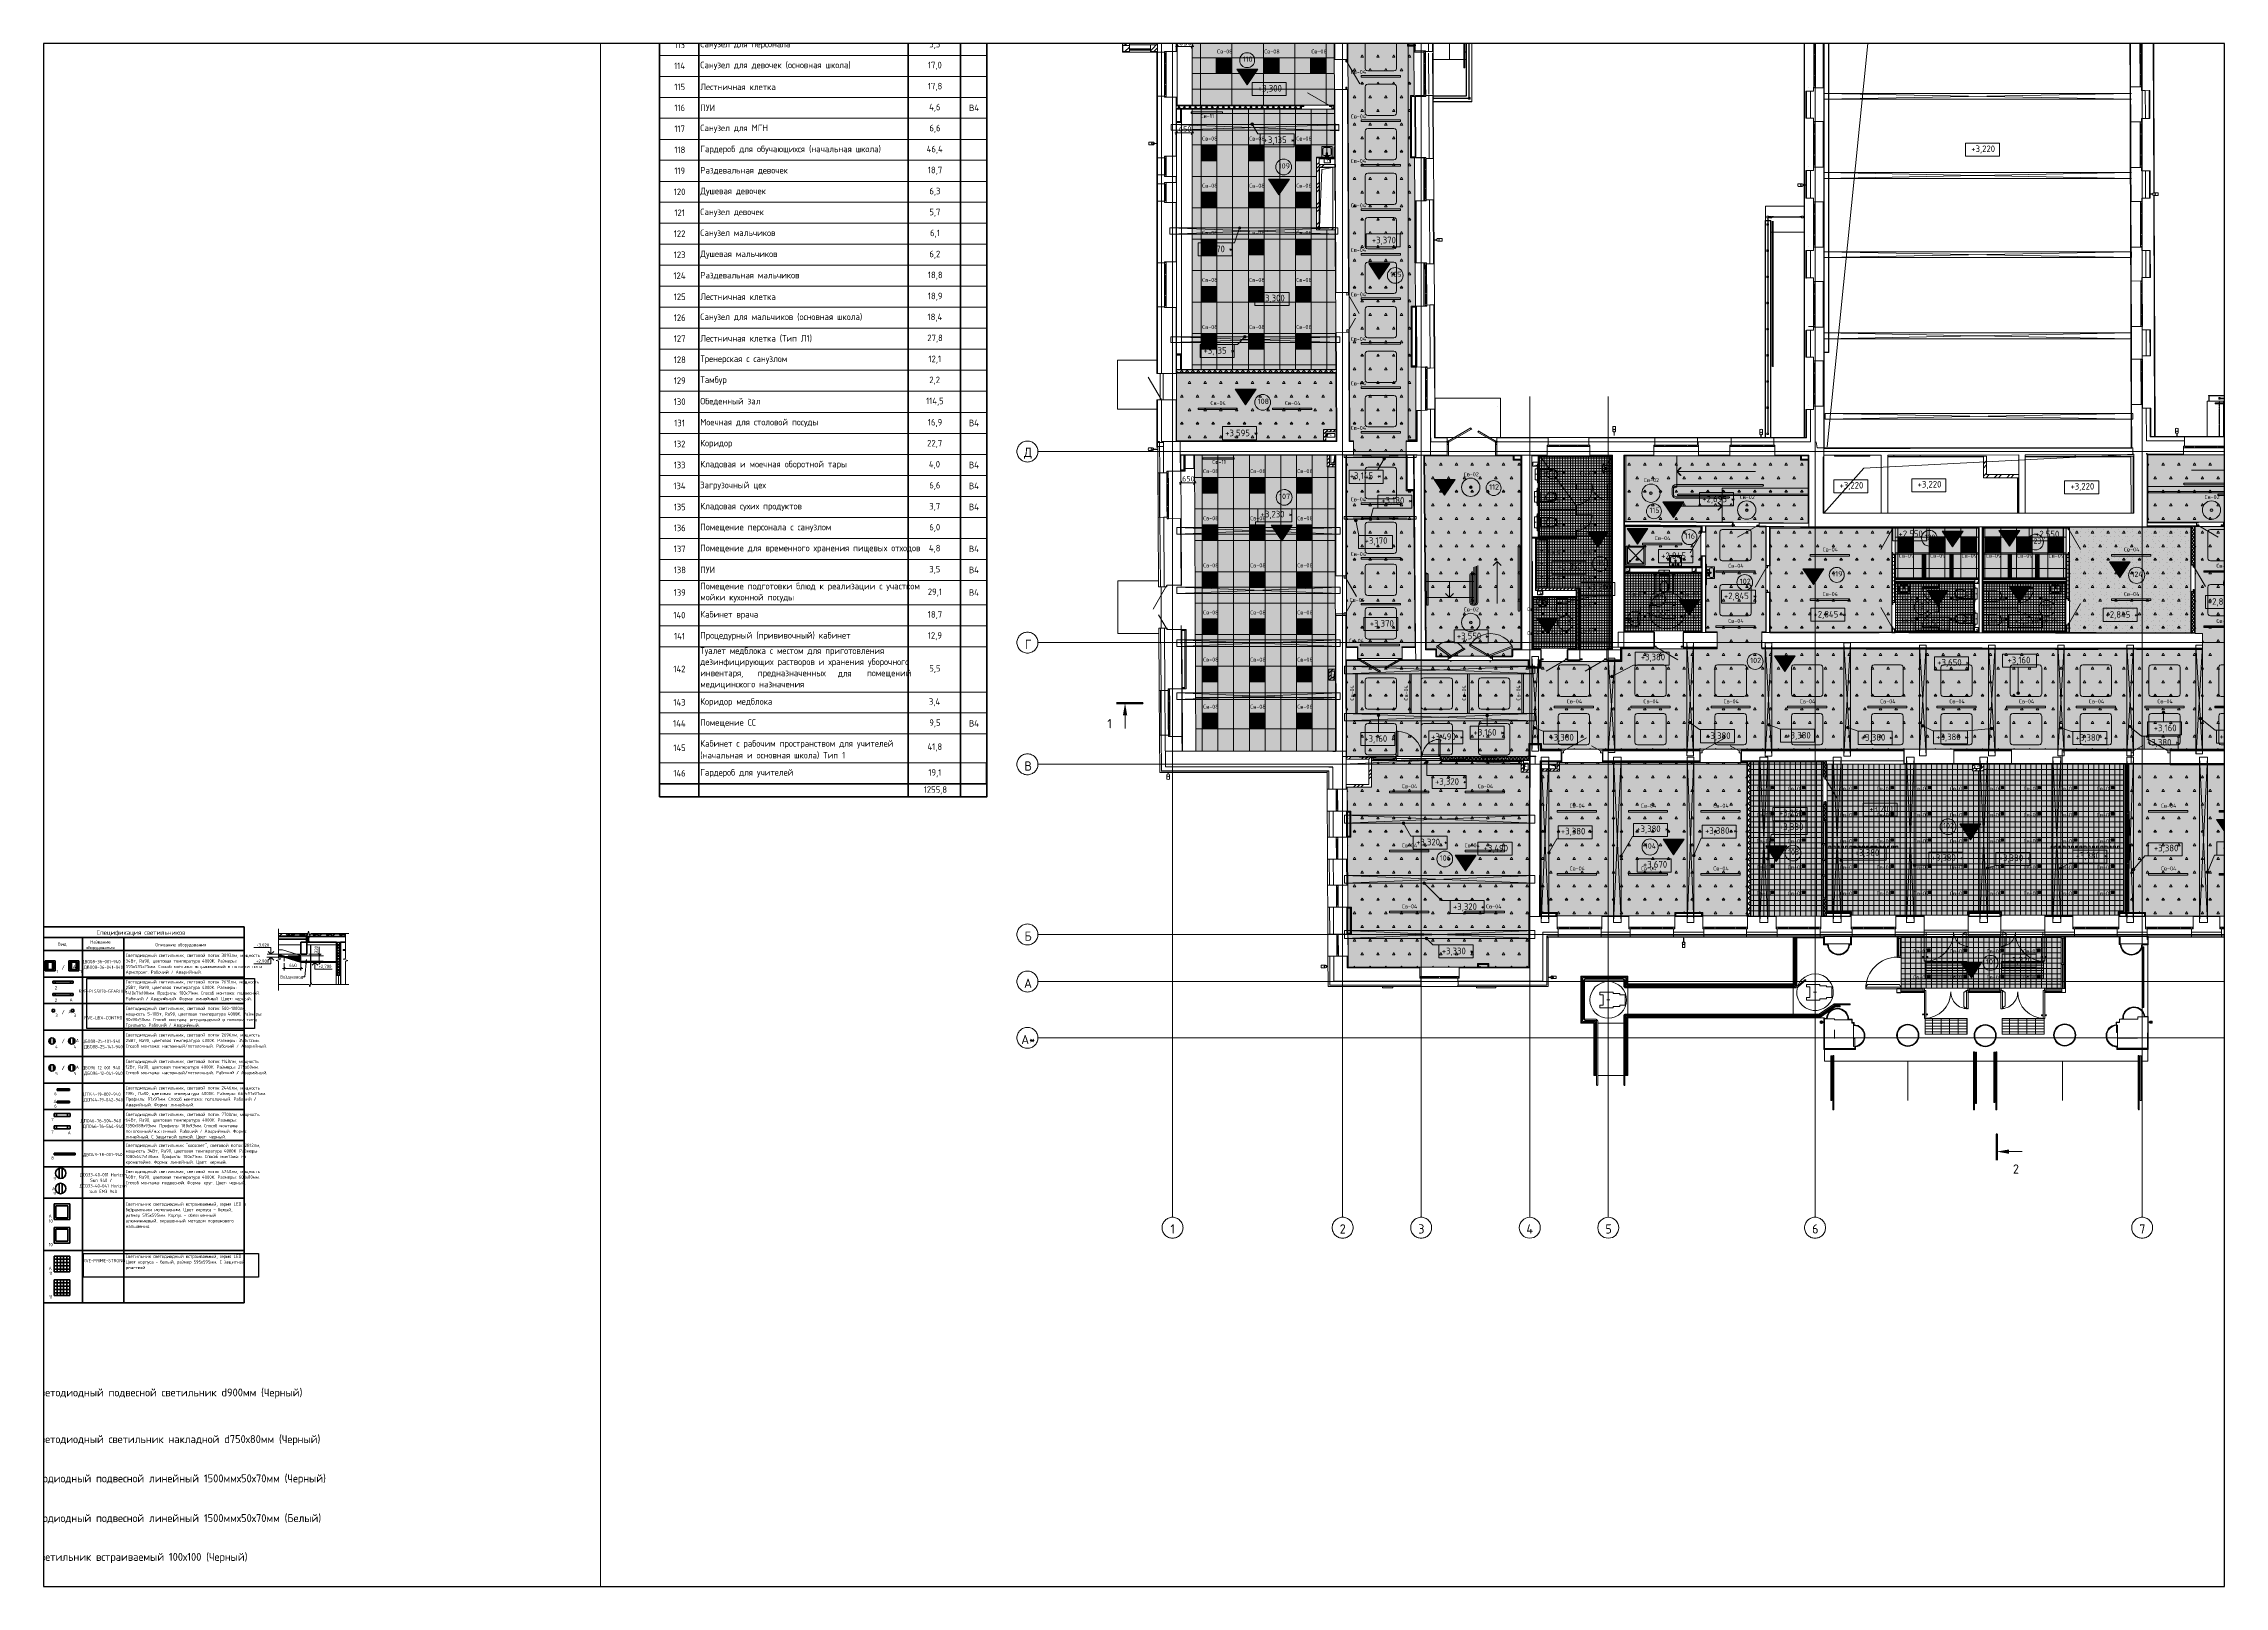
# Paper-space layout 'Layout2' of a CAD drawing. Header units: millimetres. Extents: x 0 to 1189, y 0 to 841.
# The model-space entities are those that its viewports show. They can reach past a viewport. Long polylines and large blocks are cut down to what shows.
import ezdxf

# ---------------------------------------------------------------- set-up
doc = ezdxf.new("R2010")
doc.units = ezdxf.units.MM
doc.linetypes.add('ADSK_Линия разреза', pattern=[20, 0, -10, 0, -10])
doc.linetypes.add('ADSK_Штриховая_ш3 п1_5', pattern=[4.5, 3, -1.5])
for name, color, linetype, true_color in [('PDF _Геометрия', 7, 'Continuous', 0x999999), ('PDF _зоны-номер помещения', 7, 'Continuous', 0xffffff), ('PDF _Ригели', 7, 'Continuous', 0x959595), ('PDF _светильники', 7, 'Continuous', 0xffffff)]:
    doc.layers.add(name, color=color, linetype=linetype, true_color=true_color)
for name, color, linetype in [('PDF _Подложка без мебели', 7, 'Continuous'), ('PDF _Потолки - марка', 7, 'Continuous'), ('PDF _потолки - панели', 7, 'Continuous'), ('PDF _Текст', 7, 'Continuous')]:
    doc.layers.add(name, color=color, linetype=linetype)
doc.layers.add('PDF _Потолки', color=7, linetype='Continuous', lineweight=5, true_color=0x535353)
doc.layers.add('Линии', color=7, linetype='Continuous', lineweight=9, true_color=0x00a600)
for name, color, linetype, lineweight in [('Аннотация', 7, 'Continuous', 18), ('Двери', 7, 'Continuous', 9), ('Каркас', 7, 'Continuous', 18), ('Отметки', 7, 'Continuous', 9), ('Перекрытие', 7, 'Continuous', 18), ('Потолки', 7, 'Continuous', 9), ('Размеры', 7, 'Continuous', 9), ('Размеры-50', 7, 'Continuous', 9), ('Стены внутренние', 7, 'Continuous', 18), ('Стены отделка', 7, 'Continuous', 30), ('Стены штриховка', 7, 'Continuous', 9), ('Узлы', 7, 'Continuous', 18)]:
    doc.layers.add(name, color=color, linetype=linetype, lineweight=lineweight)
doc.layers.add('вспомогательные невид.', color=140, linetype='Continuous', plot=False)
doc.styles.add('GOST Common_4', font='GOST_Common.ttf', dxfattribs={"width": 0.9, "height": 125})
doc.styles.add('GOST Common_5', font='GOST_Common.ttf', dxfattribs={"width": 0.9, "height": 175})
doc.styles.add('GOST Common_6', font='GOST_Common.ttf', dxfattribs={"width": 0.9, "height": 125})
doc.styles.add('PDF GOST Common', font='GOST_Common.ttf')
doc.dimstyles.new('ADSK_Основной_2_5_мм', dxfattribs={"dimscale": 304.8, "dimtxt": 125.714375, "dimasz": 0.231955, "dimexe": 0.246063, "dimexo": 0.246063, "dimgap": 0.049213, "dimtad": 1, "dimrnd": 0.01, "dimdsep": 46, "dimtxsty": 'GOST Common_6', "dimblk1": 'OBLIQUE', "dimblk2": 'OBLIQUE', "dimsah": 1, "dimcen": 0.09, "dimdle": 0.246063, "dimazin": 2, "dimtfac": 1, "dimtdec": 4, "dimtix": 1, "dimtmove": 1, "dimatfit": 3, "dimfxl": 1, "dimtvp": 1, "dimtolj": 1, "dimtzin": 0, "dimlwd": 20, "dimlwe": 20, "dimarcsym": 2})
doc.dimstyles.new('ADSK_Основной_2_5_мм_1', dxfattribs={"dimscale": 304.8, "dimtxt": 125.714375, "dimasz": 0.231955, "dimexe": 0.246063, "dimexo": 0.246063, "dimgap": 0.049213, "dimtad": 1, "dimrnd": 0.01, "dimdsep": 46, "dimtxsty": 'GOST Common_6', "dimblk1": 'OBLIQUE', "dimblk2": 'OBLIQUE', "dimsah": 1, "dimcen": 0.09, "dimdle": 0.246063, "dimazin": 2, "dimtfac": 1, "dimtdec": 4, "dimtix": 1, "dimtmove": 0, "dimatfit": 3, "dimfxl": 1, "dimtvp": 1, "dimtolj": 1, "dimtzin": 0, "dimlwd": 20, "dimlwe": 20, "dimarcsym": 2})
pattern_1 = [(228.013, (72105.54, 7964.516), (-4063.98296, -4572.01447), [68.344, -6766.097]), (184.97, (72059.82, 7913.716), (6095.998235, 508.027554), [117.281, -11610.81]), (132.51, (71942.98, 7903.556), (5079.95691, -5588.03992), [82.696, -8186.944]), (267.274, (71744.86, 7776.556), (507.94474, 10160.002387), [106.801, -10573.287]), (292.834, (71739.78, 7669.876), (-2540.03643, 6095.98479), [104.727, -10367.961]), (357.274, (71780.42, 7573.356), (-10160.002387, 507.94474), [106.801, -10573.287]), (37.694, (71887.1, 7568.276), (-6604.021272, -5079.971602), [141.239, -13982.623]), (72.255, (71998.86, 7654.636), (3556.064373, 11175.979774), [133.344, -13201.051]), (121.43, (72039.5, 7781.636), (-4064.05045, 6603.968875), [107.163, -10609.109]), (175.236, (71983.62, 7873.076), (5587.99703, -508.03486), [122.343, -5994.788]), (222.397, (71861.7, 7883.236), (-6096.042793, -5587.953647), [158.216, -15663.355]), (138.814, (72247.78, 7771.476), (-3555.99644, 3048.0045), [54.001, -5346.113]), (171.469, (72207.14, 7807.036), (6603.99527, -1016.02695), [102.736, -10170.928]), (225, (72105.54, 7822.28), (6e-14, -508), [71.842, -646.578]), (203.199, (72069.98, 7883.236), (2539.99304, 1016.019), [38.688, -3830.124]), (291.801, (72034.42, 7868), (-507.9893, 1524.0036), [54.713, -2680.95]), (30.964, (72054.74, 7817.2), (1523.9959, 1016.0063), [88.864, -2873.26]), (161.565, (72130.94, 7862.92), (1015.9995, -508.0012), [64.257, -1542.18]), (16.389, (71739.78, 7867.996), (5080.01418, 1523.951934), [90.018, -8911.765]), (70.346, (71826.14, 7893.396), (-2032.01758, -5587.99429), [75.52, -7476.443]), (293.199, (72130.94, 7964.516), (-1016.019, 2539.99304), [77.376, -3791.437]), (343.61, (72161.42, 7893.396), (-5079.987584, 1524.0406), [90.018, -8911.765]), (339.444, (71739.78, 7553.036), (-2540.0012, 1015.99825), [86.807, -4253.547]), (294.775, (71821.06, 7522.556), (-2539.9866, 5588.0063), [72.734, -7200.719]), (66.801, (72136.02, 7456.516), (1016.019, 2539.99304), [77.376, -3791.437]), (17.354, (72166.5, 7527.636), (-6604.00137, -2031.99704), [85.157, -8430.475]), (69.444, (71887.1, 7456.516), (-1015.99825, -2540.0012), [43.404, -4296.951]), (101.31, (72105.54, 7456.52), (-508.0024, 2031.9995), [25.903, -2564.4]), (165.964, (72100.46, 7481.92), (1524.002, -507.9934), [104.727, -1989.81]), (186.009, (71998.86, 7507.316), (5079.99949, 507.99935), [97.053, -9608.273]), (303.69, (72054.74, 7771.48), (-507.9988, 1016.0008), [73.265, -1758.355]), (353.157, (72095.38, 7710.516), (8635.99603, -1016.034418), [127.911, -12663.202]), (60.945, (72222.38, 7695.276), (-2032.0253, -3555.98588), [52.302, -5177.878]), (90, (72247.8, 7741), (-508, 508), [30.48, -477.52]), (120.256, (71988.7, 7522.556), (2031.9722, -3556.01508), [70.573, -6986.788]), (48.013, (71953.14, 7583.516), (4063.98296, 4572.01447), [136.689, -6697.752]), (0, (72044.6, 7685.1), (508, 508), [132.08, -375.92]), (325.305, (72176.66, 7685.116), (-5080.00937, 3555.98659), [80.322, -7951.863]), (254.055, (72242.7, 7639.396), (-507.9861, -2032.00347), [73.966, -3624.33]), (207.646, (72222.38, 7568.276), (-9651.99768, -5080.003305), [120.429, -11922.493]), (175.426, (72115.7, 7512.396), (-6603.999606, 508.009387), [127.406, -12613.17])]

# ---------------------------------------------------------------- blocks, each defined once
blk = doc.blocks.new('AC_Дверь_Однопольная_Деревянная - 1050х2200 пр EI30 Д-34пр-3635889-а-а_потолки')
at = {"layer": 'Двери'}
for p, q in [((-31426, 2200), (-31496, 2200)), ((-31496, 2200), (-31496, 1856)), ((-31426, 1856), (-31426, 2200))]:
    blk.add_line(p, q, dxfattribs=at)
blk = doc.blocks.new('Типовая двутавровая балка _АСТО 20-93_ Балки - 100х200Н Б-12-2301006-а-а_потолки')
at = {"layer": 'Каркас', "lineweight": 50}
for p, q in [((-32604, 3680), (-32704, 3680)), ((-32704, 3680), (-32704, 3669)), ((-32704, 3669), (-32657, 3669)), ((-32657, 3491), (-32704, 3491)), ((-32704, 3491), (-32704, 3480)), ((-32704, 3480), (-32604, 3480)), ((-32657, 3669), (-32657, 3491)), ((-32650, 3491), (-32650, 3669)), ((-32650, 3669), (-32604, 3669)), ((-32604, 3491), (-32650, 3491)), ((-32604, 3669), (-32604, 3680)), ((-32604, 3480), (-32604, 3491))]:
    blk.add_line(p, q, dxfattribs=at)
blk = doc.blocks.new('ADSK_Обрыв_Линия - По умолчанию-6559408-а-а_потолки')
at = {"layer": 'Узлы', "lineweight": 20}
for p, q in [((-31232, 3810), (-31232, 2855)), ((-31232, 2744), (-31232, 1856))]:
    blk.add_line(p, q, dxfattribs=at)
blk = doc.blocks.new('ADSK_Обрыв_Линия - По умолчанию-6560891-а-а_потолки')
at = {"layer": 'Узлы', "lineweight": 20}
for p, q in [((-32622, 1856), (-33788, 1856)), ((-31256, 1856), (-32511, 1856))]:
    blk.add_line(p, q, dxfattribs=at)
blk = doc.blocks.new('ADSK_Обрыв_Линия - По умолчанию-6560828-а-а_потолки')
at = {"layer": 'Узлы', "lineweight": 20}
for p, q in [((-32672, 3810), (-33788, 3810)), ((-31256, 3810), (-32561, 3810))]:
    blk.add_line(p, q, dxfattribs=at)
blk = doc.blocks.new('ADSK_Обрыв_Линия - По умолчанию-5873645-а-а_потолки')
at = {"layer": 'Узлы', "lineweight": 20}
for p, q in [((-33788, 3840), (-33788, 2865)), ((-33788, 2754), (-33788, 1780))]:
    blk.add_line(p, q, dxfattribs=at)
blk = doc.blocks.new('Высотные отметки - Стрелка вниз-12094-а-а_потолки')
at = {"layer": 'Аннотация', "lineweight": 20}
for p, q in [((-32546, 2700), (-32246, 2700)), ((-32396, 2700), (-32502, 2594)), ((-32396, 2700), (-32396, 2450)), ((-32396, 2700), (-32289, 2594)), ((-32396, 2450), (-31746, 2450))]:
    blk.add_line(p, q, dxfattribs=at)
blk = doc.blocks.new('DIMBLOCK21-а-а_потолки')
at = {"layer": 'Размеры-50', "lineweight": 20, "transparency": 16777216}
for p, q in [((79873, 3020), (79475, 3020)), ((79873, 2700), (79848, 2700)), ((79873, 3294), (79873, 3058)), ((79873, 3095), (79873, 2625)), ((79873, 3058), (79873, 2860)), ((79873, 3020), (79948, 3020)), ((79873, 2700), (79948, 2700))]:
    blk.add_line(p, q, dxfattribs=at)
at = {"layer": 'Размеры-50', "lineweight": 40, "transparency": 16777216}
for p, q in [((79873, 3020), (79837, 3055)), ((79873, 2700), (79837, 2735)), ((79873, 3020), (79908, 2985)), ((79873, 2700), (79908, 2665))]:
    blk.add_line(p, q, dxfattribs=at)
at = {"layer": 'Размеры-50', "color": 0, "lineweight": 20, "transparency": 16777216, "insert": (79694, 3058), "char_height": 125, "width": 283.82, "attachment_point": 1, "rotation": 90, "line_spacing_factor": 1.022761, "style": 'GOST Common_6'}
blk.add_mtext('320', dxfattribs=at)
blk = doc.blocks.new('_Oblique')
at = {"color": 0, "linetype": 'ByBlock', "lineweight": -2}
blk.add_line((-0.5, -0.5), (0.5, 0.5), dxfattribs=at)
blk = doc.blocks.new('DIMBLOCK22-а-а_потолки')
at = {"layer": 'Размеры-50', "lineweight": 20, "transparency": 16777216}
for p, q in [((78535, 2477), (78535, 2678)), ((79170, 2477), (79170, 2836)), ((78460, 2477), (79245, 2477)), ((78535, 2477), (78535, 2402)), ((79170, 2477), (79170, 2402))]:
    blk.add_line(p, q, dxfattribs=at)
at = {"layer": 'Размеры-50', "lineweight": 40, "transparency": 16777216}
for p, q in [((78535, 2477), (78570, 2512)), ((79170, 2477), (79205, 2512)), ((78535, 2477), (78499, 2442)), ((79170, 2477), (79134, 2442))]:
    blk.add_line(p, q, dxfattribs=at)
at = {"layer": 'Размеры-50', "color": 0, "lineweight": 20, "transparency": 16777216, "insert": (78723, 2655), "char_height": 125, "width": 309.39, "attachment_point": 1, "line_spacing_factor": 1.022761, "style": 'GOST Common_6'}
blk.add_mtext('64О', dxfattribs=at)
blk = doc.blocks.new('Высотные отметки - Стрелка вверх-12093-а-а_потолки')
at = {"layer": 'Аннотация', "lineweight": 20}
for p, q in [((-34078, 3270), (-34728, 3270)), ((-33928, 3020), (-34228, 3020)), ((-34078, 3020), (-34184, 3126)), ((-34078, 3020), (-34078, 3270)), ((-34078, 3020), (-33972, 3126))]:
    blk.add_line(p, q, dxfattribs=at)

msp = doc.modelspace()

# ---------------------------------------------------------------- hatches: boundary and pattern name
at = {"layer": 'PDF _Подложка без мебели', "transparency": 33554559}
for points in [[(119342.421, 37944.743), (119304.023, 37944.743), (119304.023, 38444.743), (119343.522, 38444.743), (119344.023, 37945.242)], [(121628.422, 25452.142), (121588.423, 25452.142), (121588.423, 25492.141), (121779.521, 25492.141), (121779.521, 25453.243)], [(112792.822, 21478.842), (112792.822, 21479.544), (112794.021, 21479.641), (112793.821, 21518.841), (112952.822, 21518.841), (112952.822, 21478.842)], [(112950.721, 13162.243), (112872.822, 13162.243), (112845.723, 13163.043), (112845.521, 13202.243), (112950.721, 13202.243)], [(119308.622, 3784.24), (119268.623, 3784.24), (119268.623, 4774.145), (119308.622, 4774.145), (119308.622, 3784.539)], [(148633.122, 4456.64), (148632.121, 4456.64), (148632.121, 4616.644), (148672.221, 4616.644), (148672.221, 4476.641), (148633.122, 4476.641)]]:
    msp.add_hatch(color=256, dxfattribs=at).paths.add_polyline_path(points)
at = {"layer": 'PDF _Подложка без мебели', "true_color": 0xfbfbfb, "transparency": 33554559}
for points in [[(137481.321, 546.545), (137482.423, 579.443), (137494.923, 639.941), (137518.922, 703.942), (137551.622, 760.241), (137592.823, 810.54), (137641.621, 853.54), (137696.72, 888.342), (137752.021, 911.84), (137814.021, 927.844), (137884.721, 934.539), (137884.721, 927.844), (137819.822, 922.344), (137756.62, 906.341), (137690.422, 877.343), (137634.422, 839.544), (137585.52, 792.84), (137545.323, 738.543), (137514.82, 678.24), (137494.923, 613.641), (137486.323, 546.545)], [(148805.32, 599.639), (148813.92, 665.74), (148833.525, 730.444), (148863.523, 790.844), (148902.922, 845.245), (148955.925, 897.344), (149012.919, 935.742), (149069.322, 961.242), (149138.92, 980.541), (149210.423, 987.139), (149210.423, 981.341), (149143.022, 974.841), (149077.623, 957.745), (149015.922, 929.84), (148959.922, 892.04), (148915.922, 849.841), (148873.722, 794.744), (148841.819, 733.441), (148821.122, 667.742), (148812.425, 602.844), (148814.823, 531.042), (148808.122, 531.042), (148805.424, 598.644)], [(149277.623, 981.14), (149345.42, 963.543), (149401.121, 938.244), (149413.725, 931.445), (149457.621, 901.44), (149474.522, 887.64), (149507.823, 855.242), (149527.323, 832.44), (149552.824, 796.441), (149560.624, 783.441), (149582.42, 739.642), (149597.02, 701.043), (149612.724, 623.144), (149607.225, 623.144), (149595.42, 685.742), (149573.02, 747.943), (149541.221, 804.54), (149500.724, 855.242), (149452.421, 898.742), (149397.819, 933.843), (149338.224, 959.539), (149282.023, 973.541), (149210.423, 980.541), (149210.423, 987.139)], [(138551.121, -504.859), (138551.121, -500.66), (138558.223, -499.457), (138629.423, -483.759), (138698.823, -454.456), (138757.92, -414.96), (138809.22, -365.558), (138848.222, -311.561), (138881.523, -243.757), (138899.821, -177.155), (138906.721, -104.261), (138913.322, -104.261), (138907.423, -171.155), (138889.921, -238.758), (138863.023, -298.06), (138857.322, -307.856), (138825.022, -355.158), (138811.521, -371.058), (138780.723, -402.46), (138763.023, -417.756), (138723.121, -446.357), (138679.722, -470.16), (138640.623, -486.255), (138612.223, -494.556), (138576.423, -502.857)], [(140171.421, -81.36), (140178.422, -150.556), (140196.421, -217.756), (140225.822, -280.756), (140265.623, -337.757), (140314.823, -386.86), (140371.824, -426.758), (140432.524, -455.06), (140500.822, -473.859), (140571.22, -480.158), (140640.422, -474.158), (140707.621, -456.159), (140770.622, -426.758), (140827.623, -386.86), (140876.719, -337.757), (140916.624, -280.756), (140946.025, -217.756), (140964.024, -150.556), (140970.024, -81.36), (140975.523, -81.36), (140970.622, -150.556), (140952.824, -217.756), (140923.924, -280.756), (140884.825, -337.757), (140831.822, -391.956), (140773.924, -432.459), (140709.922, -462.36), (140643.522, -480.158), (140571.22, -486.86), (140504.423, -480.958), (140434.825, -462.958), (140371.824, -434.058), (140314.823, -394.959), (140261.222, -342.658), (140220.024, -284.058), (140190.123, -220.057), (140173.32, -157.16), (140165.721, -81.36)], [(143129.02, -93.555), (143136.021, -162.861), (143154.02, -230.06), (143183.421, -293.061), (143223.32, -349.958), (143272.422, -399.158), (143329.423, -439.057), (143390.123, -467.359), (143458.421, -486.06), (143528.819, -492.457), (143598.02, -486.359), (143665.22, -468.36), (143728.221, -439.057), (143785.221, -399.158), (143834.324, -349.958), (143874.223, -293.061), (143903.624, -230.06), (143921.623, -162.861), (143927.623, -93.555), (143934.324, -93.555), (143928.221, -162.861), (143910.423, -230.06), (143881.523, -293.061), (143842.424, -349.958), (143789.421, -404.261), (143731.523, -444.758), (143667.521, -474.659), (143599.223, -492.957), (143528.819, -499.061), (143459.52, -493.061), (143392.424, -475.257), (143329.423, -446.357), (143272.422, -407.258), (143218.919, -354.957), (143177.623, -296.357), (143147.721, -232.258), (143130.925, -169.361), (143123.32, -93.555)], [(146167.82, -68.256), (146174.821, -137.458), (146192.82, -204.658), (146222.221, -267.658), (146262.022, -324.659), (146311.222, -373.755), (146368.223, -413.66), (146428.923, -441.956), (146497.221, -460.755), (146567.619, -467.158), (146636.924, -461.06), (146704.02, -443.061), (146767.124, -413.66), (146824.021, -373.755), (146873.222, -324.659), (146913.121, -267.658), (146942.521, -204.658), (146960.52, -137.458), (146966.52, -68.256), (146973.124, -68.256), (146967.124, -137.458), (146949.321, -204.658), (146920.323, -267.658), (146881.224, -324.659), (146828.324, -378.858), (146770.42, -419.361), (146706.321, -449.256), (146639.72, -467.158), (146567.619, -473.755), (146500.523, -467.859), (146431.224, -449.86), (146368.223, -420.96), (146311.222, -381.861), (146257.719, -329.56), (146216.423, -270.96), (146186.619, -206.861), (146169.621, -143.659), (146162.12, -68.256)]]:
    msp.add_hatch(color=7, dxfattribs=at).paths.add_polyline_path(points)
h = msp.add_hatch(color=7, dxfattribs=at)
h.paths.add_polyline_path([(148174.321, -97.26), (148180.119, -162.159), (148199.424, -236.756), (148230.223, -300.959), (148271.824, -358.655), (148323.02, -408.057), (148382.225, -447.559), (148447.52, -475.855), (148512.223, -491.157), (148585.124, -495.759), (148585.124, -500.66), (148566.124, -500.458), (148565.123, -501.557), (148522.819, -499.659), (148459.123, -486.457), (148398.32, -463.16), (148342.021, -430.457), (148297.02, -393.555), (148249.62, -341.456), (148213.92, -285.358), (148191.124, -231.659), (148174.424, -168.158), (148167.723, -97.26)], flags=0)
h.paths.add_polyline_path([(148174.321, -121.259), (148179.02, -162.159), (148179.02, -162.159)], flags=0)
at = {"layer": 'PDF _Потолки', "true_color": 0xffffff, "transparency": 33554559}
for points in [[(119123.423, 22079.742), (119388.923, 22079.742), (119388.923, 22629.742), (119249.421, 22629.742), (119172.422, 37944.743), (119344.023, 37944.743), (119344.023, 38444.743), (121464.921, 38440.643), (121453.923, 37707.342), (121699.922, 37707.342), (121711.021, 35829.443), (121568.421, 35829.443), (121568.421, 33448.641), (121725.123, 33448.641), (121734.922, 31799.342), (121734.922, 29438.043), (121751.622, 29438.043), (121762.022, 27778.042), (121588.423, 27778.042), (121588.423, 25451.242), (121776.622, 25451.242), (121776.622, 22629.742), (121401.322, 22629.742), (121401.322, 22079.742), (121401.322, 20727.743), (121683.622, 20727.743), (121745.021, 14762.142), (121251.121, 14762.142), (121251.121, 14317.443), (119541.12, 14317.443), (119541.12, 14762.142), (119123.423, 14762.142)], [(113229.222, 25363.241), (113229.222, 35305.842), (118664.122, 35305.842), (118674.021, 33448.142), (118673.823, 33448.142), (117975.621, 33448.142), (117975.621, 30688.143), (118706.62, 30688.143), (118717.021, 25363.241)], [(118729.423, 25213.342), (118727.122, 23063.742), (118246.522, 23063.742), (118246.522, 22629.742), (112629.222, 22629.742), (112629.222, 25213.342)], [(113313.722, 22079.742), (118382.423, 22079.742), (118382.423, 21640.142), (118695.723, 21640.142), (118709.123, 10777.441), (113366.822, 10777.441)], [(122103.62, 22060.943), (125492.021, 22060.943), (125492.021, 21891.442), (125787.022, 21891.442), (125787.022, 14685.241), (125443.223, 14685.241), (125443.223, 14402.142), (122559.721, 14402.142), (122559.721, 14683.843), (122165.922, 14682.144)], [(126402.021, 17013.143), (126402.021, 18893.643), (127910.423, 18893.643), (127910.423, 19003.643), (126502.021, 19003.643), (126502.021, 22027.041), (129229.023, 22027.041), (129229.023, 14715.142), (129070.222, 14715.142), (129070.222, 14642.141), (128042.021, 14642.141), (128042.021, 17013.143)], [(129792.021, 22060.943), (136474.421, 22060.943), (136474.421, 21891.442), (136769.422, 21891.442), (136769.422, 19489.541), (129792.021, 19560.842)], [(149742.021, 22100.942), (156747.02, 22100.942), (156747.02, 21931.442), (157035.423, 21931.442), (157035.423, 22100.942), (157072.624, 19522.042), (149742.021, 19522.341)], [(119128.221, 14242.141), (121251.121, 14242.141), (126067.622, 14242.141), (126067.622, 13946.441), (126557.621, 13946.441), (126557.621, 14207.144), (129642.823, 14207.144), (129642.823, 14690.042), (133288.121, 14687.841), (133288.023, 15333.041), (132857.121, 15334.042), (132856.822, 19369.543), (135145.723, 19346.142), (135145.723, 15309.042), (134988.023, 15309.442), (134988.023, 14684.341), (151828.019, 14650.143), (151829.222, 15275.143), (151547.02, 15275.741), (151547.02, 19362.341), (153628.324, 19362.341), (153628.324, 15271.441), (153528.221, 15271.643), (153527.024, 14646.041), (156880.424, 14639.843), (156880.424, 14124.041), (160431.12, 14124.041), (160431.12, 13922.341), (160893.119, 13922.341), (160893.119, 14198.043), (165522.02, 14198.043), (165522.02, 14629.043), (167312.022, 14629.043), (167312.022, 14265.341), (167721.025, 14265.341), (167731.523, 10817.843), (166409.52, 10817.843), (166409.52, 10576.342), (160953.819, 10576.342), (160953.819, 11076.141), (160431.12, 11076.141), (159023.222, 11076.141), (159023.222, 10848.541), (146474.62, 10848.541), (140432.121, 10848.541), (126576.121, 10848.541), (126576.121, 11069.042), (126086.521, 11069.042), (126086.521, 10573.541), (119128.221, 10573.541)], [(140432.121, 10273.342), (140432.121, 10303.543), (143039.024, 10303.543), (143039.024, 10023.043), (143480.021, 10023.043), (143480.021, 10303.543), (146474.62, 10303.543), (146474.62, 10273.342), (148814.024, 10273.342), (148814.024, 4636.645), (148612.223, 4636.645), (148612.223, 4511.645), (144152.623, 4511.645), (144152.623, 4636.645), (142852.421, 4636.645), (142852.421, 4511.645), (138423.423, 4511.645), (138423.423, 4636.645), (137489.521, 4636.645), (137489.521, 10273.342)]]:
    msp.add_hatch(color=7, dxfattribs=at).paths.add_polyline_path(points)
at = {"layer": 'PDF _Потолки', "true_color": 0xcccccc, "transparency": 33554559}
for points in [[(119153.62, 9403.442), (120076.622, 9403.341), (120076.622, 10420.342), (125802.122, 10420.342), (125802.122, 9970.342), (126117.121, 9970.342), (126117.121, 2529.443), (119186.323, 2529.443)], [(126525.822, 10010.342), (127259.123, 10010.342), (127259.123, 10338.543), (134419.523, 10338.543), (134419.523, 4486.645), (132733.522, 4486.645), (132733.522, 4616.644), (131663.52, 4616.644), (131663.52, 4486.645), (127168.522, 4486.645), (127168.522, 4616.644), (126525.822, 4616.644)], [(149020.921, 10303.543), (150601.023, 10303.543), (150601.023, 10248.541), (157038.322, 10248.541), (157038.322, 4617.541), (157038.322, 4476.641), (155297.221, 4476.641), (155297.221, 4616.644), (154257.121, 4616.644), (154257.121, 4476.641), (149652.122, 4476.641), (149652.122, 4616.644), (149020.921, 4616.644)]]:
    msp.add_hatch(color=254, dxfattribs=at).paths.add_polyline_path(points)
at = {"layer": 'PDF _потолки - панели', "true_color": 0x7fbbd8, "transparency": 33554559}
for points in [[(119834.321, 37862.441), (119847.721, 37912.441), (119884.321, 37949.043), (119934.321, 37962.441), (120934.321, 37962.441), (120984.321, 37949.043), (121020.921, 37912.441), (121034.321, 37862.441), (121034.321, 36862.441), (121020.921, 36812.441), (120984.321, 36775.842), (120934.321, 36762.441), (119934.321, 36762.441), (119884.321, 36775.842), (119847.721, 36812.441), (119834.321, 36862.441)], [(119834.321, 29362.441), (119847.721, 29412.441), (119884.321, 29449.041), (119934.321, 29462.441), (120934.321, 29462.441), (120984.321, 29449.041), (121020.921, 29412.441), (121034.321, 29362.441), (121034.321, 28362.441), (121020.921, 28312.441), (120984.321, 28275.842), (120934.321, 28262.441), (119934.321, 28262.441), (119884.321, 28275.842), (119847.721, 28312.441), (119834.321, 28362.441)], [(119834.321, 19429.342), (119847.721, 19479.342), (119884.321, 19515.942), (119934.321, 19529.342), (120934.321, 19529.342), (120984.321, 19515.942), (121020.921, 19479.342), (121034.321, 19429.342), (121034.321, 18429.342), (121020.921, 18379.342), (120984.321, 18342.742), (120934.321, 18329.342), (119934.321, 18329.342), (119884.321, 18342.742), (119847.721, 18379.342), (119834.321, 18429.342)], [(133483.622, 15943.841), (133433.622, 15957.241), (133397.023, 15993.841), (133383.622, 16043.841), (133383.622, 17043.841), (133397.023, 17093.841), (133433.622, 17130.441), (133483.622, 17143.841), (134483.622, 17143.841), (134533.622, 17130.441), (134570.222, 17093.841), (134583.622, 17043.841), (134583.622, 16043.841), (134570.222, 15993.841), (134533.622, 15957.241), (134483.622, 15943.841)], [(124263.121, 12379.342), (124213.121, 12392.742), (124176.521, 12429.342), (124163.121, 12479.342), (124163.121, 13479.342), (124176.521, 13529.342), (124213.121, 13565.942), (124263.121, 13579.342), (125263.121, 13579.342), (125313.121, 13565.942), (125349.723, 13529.342), (125363.121, 13479.342), (125363.121, 12479.342), (125349.723, 12429.342), (125313.121, 12392.742), (125263.121, 12379.342)], [(139288.923, 12869.842), (139238.923, 12883.242), (139202.32, 12919.842), (139188.923, 12969.842), (139188.923, 13969.842), (139202.32, 14019.842), (139238.923, 14056.442), (139288.923, 14069.842), (140288.92, 14069.842), (140338.92, 14056.442), (140375.523, 14019.842), (140388.92, 13969.842), (140388.92, 12969.842), (140375.523, 12919.842), (140338.92, 12883.242), (140288.92, 12869.842)], [(152550.92, 12869.842), (152500.92, 12883.242), (152464.323, 12919.842), (152450.92, 12969.842), (152450.92, 13969.842), (152464.323, 14019.842), (152500.92, 14056.442), (152550.92, 14069.842), (153550.92, 14069.842), (153600.92, 14056.442), (153637.522, 14019.842), (153650.92, 13969.842), (153650.92, 12969.842), (153637.522, 12919.842), (153600.92, 12883.242), (153550.92, 12869.842)], [(122076.622, 10633.142), (122026.622, 10646.542), (121990.022, 10683.142), (121976.622, 10733.142), (121976.622, 11733.142), (121990.022, 11783.142), (122026.622, 11819.741), (122076.622, 11833.142), (123076.622, 11833.142), (123126.622, 11819.741), (123163.221, 11783.142), (123176.622, 11733.142), (123176.622, 10733.142), (123163.221, 10683.142), (123126.622, 10646.542), (123076.622, 10633.142)], [(136221.72, 11013.543), (136171.72, 11026.943), (136135.121, 11063.543), (136121.72, 11113.543), (136121.72, 12113.543), (136135.121, 12163.543), (136171.72, 12200.143), (136221.72, 12213.543), (137221.72, 12213.543), (137271.72, 12200.143), (137308.323, 12163.543), (137321.72, 12113.543), (137321.72, 11113.543), (137308.323, 11063.543), (137271.72, 11026.943), (137221.72, 11013.543)], [(149883.622, 11013.543), (149833.622, 11026.943), (149797.02, 11063.543), (149783.622, 11113.543), (149783.622, 12113.543), (149797.02, 12163.543), (149833.622, 12200.143), (149883.622, 12213.543), (150883.622, 12213.543), (150933.622, 12200.143), (150970.219, 12163.543), (150983.622, 12113.543), (150983.622, 11113.543), (150970.219, 11063.543), (150933.622, 11026.943), (150883.622, 11013.543)]]:
    msp.add_hatch(color=143, dxfattribs=at).paths.add_polyline_path(points)
at = {"layer": 'PDF _потолки - панели', "true_color": 0x7b6544, "transparency": 33554559}
for points in [[(119834.321, 36162.441), (119847.721, 36212.441), (119884.321, 36249.043), (119934.321, 36262.441), (120934.321, 36262.441), (120984.321, 36249.043), (121020.921, 36212.441), (121034.321, 36162.441), (121034.321, 35162.441), (121020.921, 35112.441), (120984.321, 35075.842), (120934.321, 35062.441), (119934.321, 35062.441), (119884.321, 35075.842), (119847.721, 35112.441), (119834.321, 35162.441)], [(119834.321, 27662.441), (119847.721, 27712.441), (119884.321, 27749.041), (119934.321, 27762.441), (120934.321, 27762.441), (120984.321, 27749.041), (121020.921, 27712.441), (121034.321, 27662.441), (121034.321, 26662.441), (121020.921, 26612.441), (120984.321, 26575.842), (120934.321, 26562.441), (119934.321, 26562.441), (119884.321, 26575.842), (119847.721, 26612.441), (119834.321, 26662.441)], [(133483.622, 18049.243), (133433.622, 18062.643), (133397.023, 18099.243), (133383.622, 18149.243), (133383.622, 19149.243), (133397.023, 19199.243), (133433.622, 19235.842), (133483.622, 19249.243), (134483.622, 19249.243), (134533.622, 19235.842), (134570.222, 19199.243), (134583.622, 19149.243), (134583.622, 18149.243), (134570.222, 18099.243), (134533.622, 18062.643), (134483.622, 18049.243)], [(119834.321, 17825.741), (119847.721, 17875.741), (119884.321, 17912.341), (119934.321, 17925.741), (120934.321, 17925.741), (120984.321, 17912.341), (121020.921, 17875.741), (121034.321, 17825.741), (121034.321, 16825.741), (121020.921, 16775.741), (120984.321, 16739.141), (120934.321, 16725.741), (119934.321, 16725.741), (119884.321, 16739.141), (119847.721, 16775.741), (119834.321, 16825.741)], [(127313.221, 12869.842), (127263.221, 12883.242), (127226.622, 12919.842), (127213.221, 12969.842), (127213.221, 13969.842), (127226.622, 14019.842), (127263.221, 14056.442), (127313.221, 14069.842), (128313.221, 14069.842), (128363.221, 14056.442), (128399.821, 14019.842), (128413.221, 13969.842), (128413.221, 12969.842), (128399.821, 12919.842), (128363.221, 12883.242), (128313.221, 12869.842)], [(141935.722, 12869.842), (141885.722, 12883.242), (141849.119, 12919.842), (141835.722, 12969.842), (141835.722, 13969.842), (141849.119, 14019.842), (141885.722, 14056.442), (141935.722, 14069.842), (142935.722, 14069.842), (142985.722, 14056.442), (143022.325, 14019.842), (143035.722, 13969.842), (143035.722, 12969.842), (143022.325, 12919.842), (142985.722, 12883.242), (142935.722, 12869.842)], [(124263.121, 10629.141), (124213.121, 10642.541), (124176.521, 10679.141), (124163.121, 10729.141), (124163.121, 11729.141), (124176.521, 11779.141), (124213.121, 11815.743), (124263.121, 11829.141), (125263.121, 11829.141), (125313.121, 11815.743), (125349.723, 11779.141), (125363.121, 11729.141), (125363.121, 10729.141), (125349.723, 10679.141), (125313.121, 10642.541), (125263.121, 10629.141)], [(139288.923, 11013.543), (139238.923, 11026.943), (139202.32, 11063.543), (139188.923, 11113.543), (139188.923, 12113.543), (139202.32, 12163.543), (139238.923, 12200.143), (139288.923, 12213.543), (140288.92, 12213.543), (140338.92, 12200.143), (140375.523, 12163.543), (140388.92, 12113.543), (140388.92, 11113.543), (140375.523, 11063.543), (140338.92, 11026.943), (140288.92, 11013.543)], [(152550.92, 11013.543), (152500.92, 11026.943), (152464.323, 11063.543), (152450.92, 11113.543), (152450.92, 12113.543), (152464.323, 12163.543), (152500.92, 12200.143), (152550.92, 12213.543), (153550.92, 12213.543), (153600.92, 12200.143), (153637.522, 12163.543), (153650.92, 12113.543), (153650.92, 11113.543), (153637.522, 11063.543), (153600.92, 11026.943), (153550.92, 11013.543)]]:
    msp.add_hatch(color=37, dxfattribs=at).paths.add_polyline_path(points)
at = {"layer": 'PDF _потолки - панели', "transparency": 33554559}
for points in [[(119834.321, 36162.441), (119847.721, 36212.441), (119884.321, 36249.043), (119934.321, 36262.441), (120934.321, 36262.441), (120984.321, 36249.043), (121020.921, 36212.441), (121034.321, 36162.441), (121034.321, 35162.441), (121020.921, 35112.441), (120984.321, 35075.842), (120934.321, 35062.441), (119934.321, 35062.441), (119884.321, 35075.842), (119847.721, 35112.441), (119834.321, 35162.441)], [(119834.321, 27662.441), (119847.721, 27712.441), (119884.321, 27749.041), (119934.321, 27762.441), (120934.321, 27762.441), (120984.321, 27749.041), (121020.921, 27712.441), (121034.321, 27662.441), (121034.321, 26662.441), (121020.921, 26612.441), (120984.321, 26575.842), (120934.321, 26562.441), (119934.321, 26562.441), (119884.321, 26575.842), (119847.721, 26612.441), (119834.321, 26662.441)], [(133483.622, 18049.243), (133433.622, 18062.643), (133397.023, 18099.243), (133383.622, 18149.243), (133383.622, 19149.243), (133397.023, 19199.243), (133433.622, 19235.842), (133483.622, 19249.243), (134483.622, 19249.243), (134533.622, 19235.842), (134570.222, 19199.243), (134583.622, 19149.243), (134583.622, 18149.243), (134570.222, 18099.243), (134533.622, 18062.643), (134483.622, 18049.243)], [(119834.321, 17825.741), (119847.721, 17875.741), (119884.321, 17912.341), (119934.321, 17925.741), (120934.321, 17925.741), (120984.321, 17912.341), (121020.921, 17875.741), (121034.321, 17825.741), (121034.321, 16825.741), (121020.921, 16775.741), (120984.321, 16739.141), (120934.321, 16725.741), (119934.321, 16725.741), (119884.321, 16739.141), (119847.721, 16775.741), (119834.321, 16825.741)], [(127313.221, 12869.842), (127263.221, 12883.242), (127226.622, 12919.842), (127213.221, 12969.842), (127213.221, 13969.842), (127226.622, 14019.842), (127263.221, 14056.442), (127313.221, 14069.842), (128313.221, 14069.842), (128363.221, 14056.442), (128399.821, 14019.842), (128413.221, 13969.842), (128413.221, 12969.842), (128399.821, 12919.842), (128363.221, 12883.242), (128313.221, 12869.842)], [(141935.722, 12869.842), (141885.722, 12883.242), (141849.119, 12919.842), (141835.722, 12969.842), (141835.722, 13969.842), (141849.119, 14019.842), (141885.722, 14056.442), (141935.722, 14069.842), (142935.722, 14069.842), (142985.722, 14056.442), (143022.325, 14019.842), (143035.722, 13969.842), (143035.722, 12969.842), (143022.325, 12919.842), (142985.722, 12883.242), (142935.722, 12869.842)], [(124263.121, 10629.141), (124213.121, 10642.541), (124176.521, 10679.141), (124163.121, 10729.141), (124163.121, 11729.141), (124176.521, 11779.141), (124213.121, 11815.743), (124263.121, 11829.141), (125263.121, 11829.141), (125313.121, 11815.743), (125349.723, 11779.141), (125363.121, 11729.141), (125363.121, 10729.141), (125349.723, 10679.141), (125313.121, 10642.541), (125263.121, 10629.141)], [(139288.923, 11013.543), (139238.923, 11026.943), (139202.32, 11063.543), (139188.923, 11113.543), (139188.923, 12113.543), (139202.32, 12163.543), (139238.923, 12200.143), (139288.923, 12213.543), (140288.92, 12213.543), (140338.92, 12200.143), (140375.523, 12163.543), (140388.92, 12113.543), (140388.92, 11113.543), (140375.523, 11063.543), (140338.92, 11026.943), (140288.92, 11013.543)], [(152550.92, 11013.543), (152500.92, 11026.943), (152464.323, 11063.543), (152450.92, 11113.543), (152450.92, 12113.543), (152464.323, 12163.543), (152500.92, 12200.143), (152550.92, 12213.543), (153550.92, 12213.543), (153600.92, 12200.143), (153637.522, 12163.543), (153650.92, 12113.543), (153650.92, 11113.543), (153637.522, 11063.543), (153600.92, 11026.943), (153550.92, 11013.543)]]:
    msp.add_hatch(color=256, dxfattribs=at).paths.add_polyline_path(points)
at = {"layer": 'PDF _потолки - панели', "true_color": 0xffffff, "transparency": 33554559}
for points in [[(119834.321, 34462.441), (119847.721, 34512.441), (119884.321, 34549.043), (119934.321, 34562.441), (120934.321, 34562.441), (120984.321, 34549.043), (121020.921, 34512.441), (121034.321, 34462.441), (121034.321, 33462.441), (121020.921, 33412.441), (120984.321, 33375.842), (120934.321, 33362.441), (119934.321, 33362.441), (119884.321, 33375.842), (119847.721, 33412.441), (119834.321, 33462.441)], [(119834.321, 25962.441), (119847.721, 26012.441), (119884.321, 26049.041), (119934.321, 26062.441), (120934.321, 26062.441), (120984.321, 26049.041), (121020.921, 26012.441), (121034.321, 25962.441), (121034.321, 24962.441), (121020.921, 24912.441), (120984.321, 24875.842), (120934.321, 24862.441), (119934.321, 24862.441), (119884.321, 24875.842), (119847.721, 24912.441), (119834.321, 24962.441)], [(119834.321, 16160.543), (119847.721, 16210.543), (119884.321, 16247.143), (119934.321, 16260.543), (120934.321, 16260.543), (120984.321, 16247.143), (121020.921, 16210.543), (121034.321, 16160.543), (121034.321, 15160.543), (121020.921, 15110.543), (120984.321, 15073.944), (120934.321, 15060.543), (119934.321, 15060.543), (119884.321, 15073.944), (119847.721, 15110.543), (119834.321, 15160.543)], [(130243.421, 12869.842), (130193.421, 12883.242), (130156.822, 12919.842), (130143.421, 12969.842), (130143.421, 13969.842), (130156.822, 14019.842), (130193.421, 14056.442), (130243.421, 14069.842), (131243.421, 14069.842), (131293.421, 14056.442), (131330.021, 14019.842), (131343.421, 13969.842), (131343.421, 12969.842), (131330.021, 12919.842), (131293.421, 12883.242), (131243.421, 12869.842)], [(144587.12, 12869.842), (144537.12, 12883.242), (144500.523, 12919.842), (144487.12, 12969.842), (144487.12, 13969.842), (144500.523, 14019.842), (144537.12, 14056.442), (144587.12, 14069.842), (145587.12, 14069.842), (145637.12, 14056.442), (145673.722, 14019.842), (145687.12, 13969.842), (145687.12, 12969.842), (145673.722, 12919.842), (145637.12, 12883.242), (145587.12, 12869.842)], [(127313.221, 11013.543), (127263.221, 11026.943), (127226.622, 11063.543), (127213.221, 11113.543), (127213.221, 12113.543), (127226.622, 12163.543), (127263.221, 12200.143), (127313.221, 12213.543), (128313.221, 12213.543), (128363.221, 12200.143), (128399.821, 12163.543), (128413.221, 12113.543), (128413.221, 11113.543), (128399.821, 11063.543), (128363.221, 11026.943), (128313.221, 11013.543)], [(141935.722, 11013.543), (141885.722, 11026.943), (141849.119, 11063.543), (141835.722, 11113.543), (141835.722, 12113.543), (141849.119, 12163.543), (141885.722, 12200.143), (141935.722, 12213.543), (142935.722, 12213.543), (142985.722, 12200.143), (143022.325, 12163.543), (143035.722, 12113.543), (143035.722, 11113.543), (143022.325, 11063.543), (142985.722, 11026.943), (142935.722, 11013.543)]]:
    msp.add_hatch(color=7, dxfattribs=at).paths.add_polyline_path(points)
at = {"layer": 'PDF _потолки - панели', "true_color": 0xbfffbf, "transparency": 33554559}
for points in [[(119834.321, 32762.441), (119847.721, 32812.441), (119884.321, 32849.043), (119934.321, 32862.441), (120934.321, 32862.441), (120984.321, 32849.043), (121020.921, 32812.441), (121034.321, 32762.441), (121034.321, 31762.441), (121020.921, 31712.441), (120984.321, 31675.842), (120934.321, 31662.441), (119934.321, 31662.441), (119884.321, 31675.842), (119847.721, 31712.441), (119834.321, 31762.441)], [(119834.321, 24262.441), (119847.721, 24312.441), (119884.321, 24349.041), (119934.321, 24362.441), (120934.321, 24362.441), (120984.321, 24349.041), (121020.921, 24312.441), (121034.321, 24262.441), (121034.321, 23262.441), (121020.921, 23212.441), (120984.321, 23175.842), (120934.321, 23162.441), (119934.321, 23162.441), (119884.321, 23175.842), (119847.721, 23212.441), (119834.321, 23262.441)], [(152137.425, 18049.243), (152087.425, 18062.643), (152050.822, 18099.243), (152037.425, 18149.243), (152037.425, 19149.243), (152050.822, 19199.243), (152087.425, 19235.842), (152137.425, 19249.243), (153137.425, 19249.243), (153187.425, 19235.842), (153224.021, 19199.243), (153237.425, 19149.243), (153237.425, 18149.243), (153224.021, 18099.243), (153187.425, 18062.643), (153137.425, 18049.243)], [(119934.321, 12383.343), (119884.321, 12396.743), (119847.721, 12433.343), (119834.321, 12483.343), (119834.321, 13483.343), (119847.721, 13533.343), (119884.321, 13569.943), (119934.321, 13583.343), (120934.321, 13583.343), (120984.321, 13569.943), (121020.921, 13533.343), (121034.321, 13483.343), (121034.321, 12483.343), (121020.921, 12433.343), (120984.321, 12396.743), (120934.321, 12383.343)], [(133303.321, 12869.842), (133253.321, 12883.242), (133216.722, 12919.842), (133203.321, 12969.842), (133203.321, 13969.842), (133216.722, 14019.842), (133253.321, 14056.442), (133303.321, 14069.842), (134303.321, 14069.842), (134353.321, 14056.442), (134389.921, 14019.842), (134403.321, 13969.842), (134403.321, 12969.842), (134389.921, 12919.842), (134353.321, 12883.242), (134303.321, 12869.842)], [(147260.82, 12869.842), (147210.82, 12883.242), (147174.223, 12919.842), (147160.82, 12969.842), (147160.82, 13969.842), (147174.223, 14019.842), (147210.82, 14056.442), (147260.82, 14069.842), (148260.82, 14069.842), (148310.82, 14056.442), (148347.422, 14019.842), (148360.82, 13969.842), (148360.82, 12969.842), (148347.422, 12919.842), (148310.82, 12883.242), (148260.82, 12869.842)], [(130243.421, 11013.543), (130193.421, 11026.943), (130156.822, 11063.543), (130143.421, 11113.543), (130143.421, 12113.543), (130156.822, 12163.543), (130193.421, 12200.143), (130243.421, 12213.543), (131243.421, 12213.543), (131293.421, 12200.143), (131330.021, 12163.543), (131343.421, 12113.543), (131343.421, 11113.543), (131330.021, 11063.543), (131293.421, 11026.943), (131243.421, 11013.543)], [(144587.12, 11013.543), (144537.12, 11026.943), (144500.523, 11063.543), (144487.12, 11113.543), (144487.12, 12113.543), (144500.523, 12163.543), (144537.12, 12200.143), (144587.12, 12213.543), (145587.12, 12213.543), (145637.12, 12200.143), (145673.722, 12163.543), (145687.12, 12113.543), (145687.12, 11113.543), (145673.722, 11063.543), (145637.12, 11026.943), (145587.12, 11013.543)]]:
    msp.add_hatch(color=254, dxfattribs=at).paths.add_polyline_path(points)
at = {"layer": 'PDF _потолки - панели', "true_color": 0xc0ffff, "transparency": 33554559}
for points in [[(119834.321, 31062.441), (119847.721, 31112.441), (119884.321, 31149.041), (119934.321, 31162.441), (120934.321, 31162.441), (120984.321, 31149.041), (121020.921, 31112.441), (121034.321, 31062.441), (121034.321, 30062.441), (121020.921, 30012.441), (120984.321, 29975.842), (120934.321, 29962.441), (119934.321, 29962.441), (119884.321, 29975.842), (119847.721, 30012.441), (119834.321, 30062.441)], [(119834.321, 21521.041), (119847.721, 21571.041), (119884.321, 21607.641), (119934.321, 21621.041), (120934.321, 21621.041), (120984.321, 21607.641), (121020.921, 21571.041), (121034.321, 21521.041), (121034.321, 20521.041), (121020.921, 20471.041), (120984.321, 20434.442), (120934.321, 20421.041), (119934.321, 20421.041), (119884.321, 20434.442), (119847.721, 20471.041), (119834.321, 20521.041)], [(152137.425, 15943.841), (152087.425, 15957.241), (152050.822, 15993.841), (152037.425, 16043.841), (152037.425, 17043.841), (152050.822, 17093.841), (152087.425, 17130.441), (152137.425, 17143.841), (153137.425, 17143.841), (153187.425, 17130.441), (153224.021, 17093.841), (153237.425, 17043.841), (153237.425, 16043.841), (153224.021, 15993.841), (153187.425, 15957.241), (153137.425, 15943.841)], [(122076.622, 12383.343), (122026.622, 12396.743), (121990.022, 12433.343), (121976.622, 12483.343), (121976.622, 13483.343), (121990.022, 13533.343), (122026.622, 13569.943), (122076.622, 13583.343), (123076.622, 13583.343), (123126.622, 13569.943), (123163.221, 13533.343), (123176.622, 13483.343), (123176.622, 12483.343), (123163.221, 12433.343), (123126.622, 12396.743), (123076.622, 12383.343)], [(136221.72, 12869.842), (136171.72, 12883.242), (136135.121, 12919.842), (136121.72, 12969.842), (136121.72, 13969.842), (136135.121, 14019.842), (136171.72, 14056.442), (136221.72, 14069.842), (137221.72, 14069.842), (137271.72, 14056.442), (137308.323, 14019.842), (137321.72, 13969.842), (137321.72, 12969.842), (137308.323, 12919.842), (137271.72, 12883.242), (137221.72, 12869.842)], [(149883.622, 12869.842), (149833.622, 12883.242), (149797.02, 12919.842), (149783.622, 12969.842), (149783.622, 13969.842), (149797.02, 14019.842), (149833.622, 14056.442), (149883.622, 14069.842), (150883.622, 14069.842), (150933.622, 14056.442), (150970.219, 14019.842), (150983.622, 13969.842), (150983.622, 12969.842), (150970.219, 12919.842), (150933.622, 12883.242), (150883.622, 12869.842)], [(119934.321, 10633.142), (119884.321, 10646.542), (119847.721, 10683.142), (119834.321, 10733.142), (119834.321, 11733.142), (119847.721, 11783.142), (119884.321, 11819.741), (119934.321, 11833.142), (120934.321, 11833.142), (120984.321, 11819.741), (121020.921, 11783.142), (121034.321, 11733.142), (121034.321, 10733.142), (121020.921, 10683.142), (120984.321, 10646.542), (120934.321, 10633.142)], [(133303.321, 11013.543), (133253.321, 11026.943), (133216.722, 11063.543), (133203.321, 11113.543), (133203.321, 12113.543), (133216.722, 12163.543), (133253.321, 12200.143), (133303.321, 12213.543), (134303.321, 12213.543), (134353.321, 12200.143), (134389.921, 12163.543), (134403.321, 12113.543), (134403.321, 11113.543), (134389.921, 11063.543), (134353.321, 11026.943), (134303.321, 11013.543)], [(147260.82, 11013.543), (147210.82, 11026.943), (147174.223, 11063.543), (147160.82, 11113.543), (147160.82, 12113.543), (147174.223, 12163.543), (147210.82, 12200.143), (147260.82, 12213.543), (148260.82, 12213.543), (148310.82, 12200.143), (148347.422, 12163.543), (148360.82, 12113.543), (148360.82, 11113.543), (148347.422, 11063.543), (148310.82, 11026.943), (148260.82, 11013.543)]]:
    msp.add_hatch(color=254, dxfattribs=at).paths.add_polyline_path(points)
at = {"layer": 'PDF _Ригели', "transparency": 33554559}
for points in [[(115568.321, 34733.242), (115553.721, 34697.842), (115518.321, 34683.242), (115483.021, 34697.842), (115468.321, 34733.242), (115483.021, 34768.542), (115518.321, 34783.242), (115553.721, 34768.542)], [(115090.922, 30763.641), (115076.322, 30728.243), (115040.922, 30713.641), (115005.622, 30728.243), (114990.922, 30763.641), (115005.622, 30798.944), (115040.922, 30813.641), (115076.322, 30798.944)], [(115293.321, 26603.643), (115278.62, 26568.243), (115243.321, 26553.643), (115207.92, 26568.243), (115193.321, 26603.643), (115207.92, 26638.943), (115243.321, 26653.643), (115278.62, 26638.943)], [(120618.122, 21949.743), (120603.422, 21914.343), (120568.122, 21899.743), (120532.722, 21914.343), (120518.122, 21949.743), (120532.722, 21985.043), (120568.122, 21999.743), (120603.422, 21985.043)], [(119531.922, 19589.743), (119517.323, 19554.342), (119481.922, 19539.743), (119446.623, 19554.342), (119431.922, 19589.743), (119446.623, 19625.042), (119481.922, 19639.743), (119517.323, 19625.042)], [(120087.123, 19639.743), (120072.422, 19604.342), (120037.123, 19589.743), (120001.722, 19604.342), (119987.123, 19639.743), (120001.722, 19675.042), (120037.123, 19689.743), (120072.422, 19675.042)], [(115701.02, 19065.142), (115686.323, 19029.843), (115651.02, 19015.142), (115615.623, 19029.843), (115601.02, 19065.142), (115615.623, 19100.543), (115651.02, 19115.142), (115686.323, 19100.543)], [(127253.022, 16420.642), (127238.322, 16385.342), (127203.022, 16370.642), (127167.622, 16385.342), (127153.022, 16420.642), (127167.622, 16456.042), (127203.022, 16470.642), (127238.322, 16456.042)], [(129316.322, 13623.141), (129301.722, 13587.841), (129266.322, 13573.141), (129231.022, 13587.841), (129216.322, 13623.141), (129231.022, 13658.541), (129266.322, 13673.141), (129301.722, 13658.541)], [(144836.821, 12991.842), (144822.221, 12956.542), (144786.821, 12941.842), (144751.524, 12956.542), (144736.821, 12991.842), (144751.524, 13027.243), (144786.821, 13041.842), (144822.221, 13027.243)], [(120400.123, 12147.842), (120385.423, 12112.441), (120350.123, 12097.842), (120314.723, 12112.441), (120300.123, 12147.842), (120314.723, 12183.142), (120350.123, 12197.842), (120385.423, 12183.142)], [(124551.121, 12135.842), (124536.521, 12100.442), (124501.121, 12085.842), (124465.821, 12100.442), (124451.121, 12135.842), (124465.821, 12171.243), (124501.121, 12185.842), (124536.521, 12171.243)], [(126354.423, 11662.441), (126339.82, 11627.142), (126304.423, 11612.441), (126269.12, 11627.142), (126254.423, 11662.441), (126269.12, 11697.842), (126304.423, 11712.441), (126339.82, 11697.842)], [(132291.923, 11873.043), (132277.32, 11837.744), (132241.923, 11823.043), (132206.62, 11837.744), (132191.923, 11873.043), (132206.62, 11908.441), (132241.923, 11923.043), (132277.32, 11908.441)], [(135317.823, 11780.743), (135303.123, 11745.342), (135267.823, 11730.743), (135232.423, 11745.342), (135217.823, 11780.743), (135232.423, 11816.043), (135267.823, 11830.743), (135303.123, 11816.043)], [(138324.223, 11674.642), (138309.623, 11639.242), (138274.223, 11624.642), (138238.923, 11639.242), (138224.223, 11674.642), (138238.923, 11709.942), (138274.223, 11724.642), (138309.623, 11709.942)], [(141190.824, 11740.643), (141176.225, 11705.242), (141140.824, 11690.643), (141105.522, 11705.242), (141090.824, 11740.643), (141105.522, 11775.942), (141140.824, 11790.643), (141176.225, 11775.942)], [(143827.122, 11642.141), (143812.425, 11606.842), (143777.122, 11592.141), (143741.722, 11606.842), (143727.122, 11642.141), (143741.722, 11677.542), (143777.122, 11692.141), (143812.425, 11677.542)], [(146473.521, 11661.343), (146458.921, 11625.942), (146423.521, 11611.343), (146388.224, 11625.942), (146373.521, 11661.343), (146388.224, 11696.743), (146423.521, 11711.343), (146458.921, 11696.743)], [(149098.924, 11723.944), (149084.324, 11688.641), (149048.924, 11673.944), (149013.621, 11688.641), (148998.924, 11723.944), (149013.621, 11759.341), (149048.924, 11773.944), (149084.324, 11759.341)], [(150395.921, 12258.343), (150381.321, 12223.043), (150345.921, 12208.343), (150310.52, 12223.043), (150295.921, 12258.343), (150310.52, 12293.743), (150345.921, 12308.343), (150381.321, 12293.743)], [(151808.921, 12019.943), (151794.224, 11984.542), (151758.921, 11969.943), (151723.521, 11984.542), (151708.921, 12019.943), (151723.521, 12055.242), (151758.921, 12069.943), (151794.224, 12055.242)], [(122238.621, 10360.241), (122223.921, 10324.841), (122188.621, 10310.241), (122153.221, 10324.841), (122138.621, 10360.241), (122153.221, 10395.541), (122188.621, 10410.241), (122223.921, 10395.541)], [(121347.422, 8028.942), (121332.722, 7993.542), (121297.422, 7978.942), (121262.022, 7993.542), (121247.422, 8028.942), (121262.022, 8064.242), (121297.422, 8078.942), (121332.722, 8064.242)], [(126910.621, 6895.043), (126895.921, 6859.643), (126860.621, 6845.043), (126825.221, 6859.643), (126810.621, 6895.043), (126825.221, 6930.343), (126860.621, 6945.043), (126895.921, 6930.343)], [(129670.622, 6760.241), (129655.921, 6724.941), (129620.622, 6710.241), (129585.221, 6724.941), (129570.622, 6760.241), (129585.221, 6795.642), (129620.622, 6810.241), (129655.921, 6795.642)], [(132445.622, 6785.543), (132430.921, 6750.143), (132395.622, 6735.543), (132360.221, 6750.143), (132345.622, 6785.543), (132360.221, 6820.843), (132395.622, 6835.543), (132430.921, 6820.843)], [(135270.622, 6663.543), (135255.921, 6628.143), (135220.622, 6613.543), (135185.221, 6628.143), (135170.622, 6663.543), (135185.221, 6698.843), (135220.622, 6713.543), (135255.921, 6698.843)], [(138070.622, 6606.442), (138055.921, 6571.041), (138020.622, 6556.442), (137985.221, 6571.041), (137970.622, 6606.442), (137985.221, 6641.842), (138020.622, 6656.442), (138055.921, 6641.842)], [(140870.622, 6417.044), (140855.925, 6381.741), (140820.622, 6367.044), (140785.221, 6381.741), (140770.622, 6417.044), (140785.221, 6452.441), (140820.622, 6467.044), (140855.925, 6452.441)], [(143670.622, 6305.642), (143655.925, 6270.342), (143620.622, 6255.642), (143585.221, 6270.342), (143570.622, 6305.642), (143585.221, 6341.043), (143620.622, 6355.642), (143655.925, 6341.043)], [(146469.621, 6305.642), (146454.924, 6270.342), (146419.621, 6255.642), (146384.22, 6270.342), (146369.621, 6305.642), (146384.22, 6341.043), (146419.621, 6355.642), (146454.924, 6341.043)], [(149244.621, 6254.641), (149229.924, 6219.241), (149194.621, 6204.641), (149159.22, 6219.241), (149144.621, 6254.641), (149159.22, 6289.941), (149194.621, 6304.641), (149229.924, 6289.941)], [(152069.621, 6150.143), (152054.924, 6114.843), (152019.621, 6100.143), (151984.22, 6114.843), (151969.621, 6150.143), (151984.22, 6185.543), (152019.621, 6200.143), (152054.924, 6185.543)], [(122138.221, 5728.942), (122123.622, 5693.542), (122088.221, 5678.942), (122052.922, 5693.542), (122038.221, 5728.942), (122052.922, 5764.245), (122088.221, 5778.942), (122123.622, 5764.245)], [(122227.421, 3622.741), (122212.822, 3587.341), (122177.421, 3572.741), (122142.121, 3587.341), (122127.421, 3622.741), (122142.121, 3658.044), (122177.421, 3672.741), (122212.822, 3658.044)]]:
    msp.add_hatch(color=256, dxfattribs=at).paths.add_polyline_path(points)
at = {"layer": 'Аннотация', "lineweight": 9}
msp.add_hatch(color=256, dxfattribs=at).paths.add_polyline_path([(79378.057, 2822.257), (79346.071, 2674.382), (79385.434, 2671.143)])
at = {"layer": 'Линии', "lineweight": 35, "true_color": 0xff0000}
h = msp.add_hatch(dxfattribs=at)
h.set_pattern_fill('ANSI37', color=1, scale=40, angle=45)
h.paths.add_polyline_path([(70338.506, -8520.336), (69738.506, -8520.336), (69738.506, -9120.336), (70338.506, -9120.336)])
at = {"layer": 'Линии', "lineweight": 35, "true_color": 0x0000ff}
h = msp.add_hatch(dxfattribs=at)
h.set_pattern_fill('ANSI37', color=5, scale=40, angle=45)
h.set_pattern_definition([(90, (4e-06, -900), (-127, 0), []), (180, (4e-06, -900), (-1e-14, -127), [])])
h.paths.add_polyline_path([(70338.506, -9420.336), (69738.506, -9420.336), (69738.506, -10020.336), (70338.506, -10020.336)])
at = {"layer": 'Перекрытие', "lineweight": 9}
h = msp.add_hatch(dxfattribs=at)
h.set_pattern_fill('FP_116', color=256, style=0, pattern_type=2)
h.set_pattern_definition(pattern_1)
h.paths.add_polyline_path([(78543.799, 3710), (78840.745, 3710), (78840.745, 3810.202), (78316.48, 3810.202), (78316.48, 3710)])
h = msp.add_hatch(dxfattribs=at)
h.set_pattern_fill('FP_116', color=256, style=0, pattern_type=2)
h.set_pattern_definition(pattern_1)
h.paths.add_polyline_path([(78840.745, 3700), (80871.691, 3700), (80871.691, 3790), (79536.548, 3790), (79515.463, 3723.599), (79451.204, 3790), (78840.745, 3790), (78840.745, 3740.207)])
at = {"layer": 'Стены внутренние', "lineweight": 9}
h = msp.add_hatch(dxfattribs=at)
h.set_pattern_fill('FP_117', color=256, style=0, pattern_type=2)
h.set_pattern_definition([(45, (71739.78, 7456.516), (-53.033, 53.033), []), (135, (71739.78, 7456.516), (-53.033, -53.033), [])])
h.paths.add_polyline_path([(80607.71, 2200), (80652.71, 2200), (80652.71, 3480), (80552.71, 3480), (80552.71, 2200)])
at = {"layer": 'Узлы', "lineweight": 20, "true_color": 0xffffff}
msp.add_hatch(color=7, dxfattribs=at).paths.add_polyline_path([(79169.69, 2737.792), (79169.69, 2953.482), (78510.899, 2953.482), (78510.21, 2940.789), (79113.374, 2755.127)])
at = {"layer": 'Узлы', "lineweight": 50, "true_color": 0x00ff00}
h = msp.add_hatch(dxfattribs=at)
h.set_pattern_fill('FP_118', color=3, style=0, pattern_type=2)
h.set_pattern_definition([(45, (71739.78, 7456.52), (-70.7107, 70.7107), [])])
h.paths.add_polyline_path([(79169.69, 2700), (79169.69, 2733.482), (78525.603, 2931.74), (78521.668, 2931.74), (78519.944, 2900), (79117.711, 2716)])

# ---------------------------------------------------------------- linework, layer by layer
at = {"layer": 'PDF _Геометрия', "color": 7, "lineweight": 13}
msp.add_lwpolyline([(207020.42, -26314.856), (207020.42, 56785.131), (90620.112, 56785.131), (90620.112, -26314.258)], close=True, dxfattribs=at)
at = {"layer": 'PDF _зоны-номер помещения', "color": 7, "lineweight": 50}
for points in [[(92874.138, 38962.174), (92874.138, 38157.876), (92874.138, 37357.812), (92874.138, 36553.514), (92874.138, 35753.449), (92874.138, 34953.385), (92874.138, 34149.087), (92874.138, 33349.022), (92874.138, 32544.725), (92874.138, 31744.66), (92874.138, 30944.595), (92874.138, 30140.298), (92874.138, 29340.233), (92874.138, 28535.935), (92874.138, 27735.871), (92874.138, 26931.573), (92874.138, 26131.508), (92874.138, 25331.444), (92874.138, 24527.146), (92874.138, 9026.582)], [(94376.905, 38962.174), (94376.905, 38157.876), (94376.905, 37357.812), (94376.905, 36553.514), (94376.905, 35753.449), (94376.905, 34953.385), (94376.905, 34149.087), (94376.905, 33349.022), (94376.905, 32544.725), (94376.905, 31744.66), (94376.905, 30944.595), (94376.905, 30140.298), (94376.905, 29340.233), (94376.905, 28535.935), (94376.905, 27735.871), (94376.905, 26931.573), (94376.905, 26131.508), (94376.905, 25331.444), (94376.905, 24527.146), (94376.905, 23727.081)], [(102377.551, 38962.174), (102377.551, 38157.876), (102377.551, 37357.812), (102377.551, 36553.514), (102377.551, 35753.449), (102377.551, 34953.385), (102377.551, 34149.087), (102377.551, 33349.022), (102377.551, 32544.725), (102377.551, 31744.66), (102377.551, 30944.595), (102377.551, 30140.298), (102377.551, 29340.233), (102377.551, 28535.935), (102377.551, 27735.871), (102377.551, 26931.573), (102377.551, 26131.508), (102377.551, 25331.444), (102377.551, 24527.146), (102377.551, 23727.081)], [(104375.595, 38962.174), (104375.595, 38157.876), (104375.595, 37357.812), (104375.595, 36553.514), (104375.595, 35753.449), (104375.595, 34953.385), (104375.595, 34149.087), (104375.595, 33349.022), (104375.595, 32544.725), (104375.595, 31744.66), (104375.595, 30944.595), (104375.595, 30140.298), (104375.595, 29340.233), (104375.595, 28535.935), (104375.595, 27735.871), (104375.595, 26931.573), (104375.595, 26131.508), (104375.595, 25331.444), (104375.595, 24527.146), (104375.595, 23727.081)], [(105374.618, 49786.328), (105374.618, 23727.081), (105374.618, 24527.146), (105374.618, 25331.444), (105374.618, 26131.508), (105374.618, 26931.573), (105374.618, 27735.871), (105374.618, 28535.935), (105374.618, 29340.233), (105374.618, 30140.298), (105374.618, 30944.595), (105374.618, 31744.66), (105374.618, 32544.725), (105374.618, 33349.022), (105374.618, 34149.087), (105374.618, 34953.385), (105374.618, 35753.449), (105374.618, 36553.514), (105374.618, 37357.812), (105374.618, 38157.876), (105374.618, 38962.174)], [(105374.618, 10630.945), (105374.618, 11435.243), (105374.618, 12235.307), (105374.618, 13035.372), (105374.618, 13839.669), (105374.618, 14766.728), (105374.618, 15566.793), (105374.618, 16371.091), (105374.618, 17298.15), (105374.618, 18098.214), (105374.618, 18902.512), (105374.618, 19702.577), (105374.618, 20502.641), (105374.618, 21306.939), (105374.618, 22107.004), (105374.618, 22911.301), (105374.618, 23711.366), (105374.618, 25717.877), (105374.618, 9026.582), (92874.138, 9026.582)], [(94376.905, 25717.877), (94376.905, 23711.366), (94376.905, 22911.301), (94376.905, 22107.004), (94376.905, 21306.939), (94376.905, 20502.641), (94376.905, 19702.577), (94376.905, 18902.512), (94376.905, 18098.214), (94376.905, 17298.15), (94376.905, 16371.091), (94376.905, 15566.793), (94376.905, 14766.728), (94376.905, 13035.372), (94376.905, 12235.307), (94376.905, 11435.243), (94376.905, 10630.945), (94376.905, 9830.88), (94376.905, 9026.582)], [(102373.317, 25717.877), (102373.317, 23711.366), (102373.317, 22911.301), (102373.317, 22107.004), (102373.317, 21306.939), (102373.317, 20502.641), (102373.317, 19702.577), (102373.317, 18902.512), (102373.317, 18098.214), (102373.317, 17298.15), (102373.317, 16371.091), (102373.317, 15566.793), (102373.317, 14766.728), (102373.317, 13839.669), (102373.317, 13035.372), (102373.317, 12235.307), (102373.317, 11435.243), (102373.317, 10630.945), (102373.317, 9026.582)], [(104375.595, 25717.877), (104375.595, 23711.366), (104375.595, 22911.301), (104375.595, 22107.004), (104375.595, 21306.939), (104375.595, 20502.641), (104375.595, 19702.577), (104375.595, 18902.512), (104375.595, 18098.214), (104375.595, 17298.15), (104375.595, 16371.091), (104375.595, 15566.793), (104375.595, 14766.728), (104375.595, 13839.669), (104375.595, 13035.372), (104375.595, 12235.307), (104375.595, 11435.243), (104375.595, 10288.06)], [(105372.116, 10330.391), (105372.116, 9526.094), (104373.093, 9526.094), (102370.815, 9526.094), (94374.403, 9526.094), (92871.636, 9526.094)], [(104373.093, 10330.391), (104373.093, 9026.582)]]:
    msp.add_lwpolyline(points, dxfattribs=at)
at = {"layer": 'PDF _зоны-номер помещения', "color": 7, "lineweight": 20}
for points in [[(105374.618, 38157.876), (104375.595, 38157.876), (102377.551, 38157.876), (94376.905, 38157.876), (92874.138, 38157.876)], [(105374.618, 37357.812), (104375.595, 37357.812), (102377.551, 37357.812), (94376.905, 37357.812), (92874.138, 37357.812)], [(105374.618, 36553.514), (104375.595, 36553.514), (102377.551, 36553.514), (94376.905, 36553.514), (92874.138, 36553.514)], [(105374.618, 35753.449), (104375.595, 35753.449), (102377.551, 35753.449), (94376.905, 35753.449), (92874.138, 35753.449)], [(105374.618, 34953.385), (104375.595, 34953.385), (102377.551, 34953.385), (94376.905, 34953.385), (92874.138, 34953.385)], [(105374.618, 34149.087), (104375.595, 34149.087), (102377.551, 34149.087), (94376.905, 34149.087), (92874.138, 34149.087)], [(105374.618, 33349.022), (104375.595, 33349.022), (102377.551, 33349.022), (94376.905, 33349.022), (92874.138, 33349.022)], [(105374.618, 32544.725), (104375.595, 32544.725), (102377.551, 32544.725), (94376.905, 32544.725), (92874.138, 32544.725)], [(105374.618, 31744.66), (104375.595, 31744.66), (102377.551, 31744.66), (94376.905, 31744.66), (92874.138, 31744.66)], [(105374.618, 30944.595), (104375.595, 30944.595), (102377.551, 30944.595), (94376.905, 30944.595), (92874.138, 30944.595)], [(105374.618, 30140.298), (104375.595, 30140.298), (102377.551, 30140.298), (94376.905, 30140.298), (92874.138, 30140.298)], [(105374.618, 29340.233), (104375.595, 29340.233), (102377.551, 29340.233), (94376.905, 29340.233), (92874.138, 29340.233)], [(105374.618, 28535.935), (104375.595, 28535.935), (102377.551, 28535.935), (94376.905, 28535.935), (92874.138, 28535.935)], [(105374.618, 27735.871), (104375.595, 27735.871), (102377.551, 27735.871), (94376.905, 27735.871), (92874.138, 27735.871)], [(105374.618, 26931.573), (104375.595, 26931.573), (102377.551, 26931.573), (94376.905, 26931.573), (92874.138, 26931.573)], [(105374.618, 26131.508), (104375.595, 26131.508), (102377.551, 26131.508), (94376.905, 26131.508), (92874.138, 26131.508)], [(105374.618, 25331.444), (104375.595, 25331.444), (102377.551, 25331.444), (94376.905, 25331.444), (92874.138, 25331.444)], [(105374.618, 24527.146), (104375.595, 24527.146), (102377.551, 24527.146), (94376.905, 24527.146), (92874.138, 24527.146)], [(105372.116, 23711.366), (104373.093, 23711.366), (102370.815, 23711.366), (94374.403, 23711.366), (92871.636, 23711.366)], [(105372.116, 22911.301), (104373.093, 22911.301), (102370.815, 22911.301), (94374.403, 22911.301), (92871.636, 22911.301)], [(105372.116, 22107.004), (104373.093, 22107.004), (102370.815, 22107.004), (94374.403, 22107.004), (92871.636, 22107.004)], [(105372.116, 21306.939), (104373.093, 21306.939), (102370.815, 21306.939), (94374.403, 21306.939), (92871.636, 21306.939)], [(105372.116, 20502.641), (104373.093, 20502.641), (102370.815, 20502.641), (94374.403, 20502.641), (92871.636, 20502.641)], [(105372.116, 19702.577), (104373.093, 19702.577), (102370.815, 19702.577), (94374.403, 19702.577), (92871.636, 19702.577)], [(105372.116, 18902.512), (104373.093, 18902.512), (102370.815, 18902.512), (94374.403, 18902.512), (92871.636, 18902.512)], [(105372.116, 18098.214), (104373.093, 18098.214), (102370.815, 18098.214), (94374.403, 18098.214), (92871.636, 18098.214)], [(105372.116, 17298.15), (104373.093, 17298.15), (102370.815, 17298.15), (94374.403, 17298.15), (92871.636, 17298.15)], [(105372.116, 16371.091), (104373.093, 16371.091), (102370.815, 16371.091), (94374.403, 16371.091), (92871.636, 16371.091)], [(105372.116, 15566.793), (104373.093, 15566.793), (102370.815, 15566.793), (94374.403, 15566.793), (92871.636, 15566.793)], [(105372.116, 14766.728), (104373.093, 14766.728), (102370.815, 14766.728), (94374.403, 14766.728), (92871.636, 14766.728)], [(105372.116, 13035.372), (104373.093, 13035.372), (102370.815, 13035.372), (94374.403, 13035.372), (92871.636, 13035.372)], [(105372.116, 12235.307), (104373.093, 12235.307), (102370.815, 12235.307), (94374.403, 12235.307), (92871.636, 12235.307)], [(105372.116, 11435.243), (104373.093, 11435.243), (102370.815, 11435.243), (94374.403, 11435.243), (92871.636, 11435.243)], [(105372.116, 10330.391), (104373.093, 10330.391), (102370.815, 10330.391), (94374.403, 10330.391), (92871.636, 10330.391)]]:
    msp.add_lwpolyline(points, dxfattribs=at)
at = {"layer": 'PDF _зоны-номер помещения', "color": 7, "lineweight": 13}
for points in [[(115327.421, 37460.142, 0.414182735), (115042.222, 37174.941, 0.414181793), (115327.421, 36889.743, 0.414183559), (115612.623, 37174.941, 0.414184501)], [(116723.222, 33397.042, 0.414342865), (116422.023, 33095.841, 0.414287703), (116723.222, 32794.743, 0.41423164), (117024.321, 33095.841, 0.414286782)], [(120986.222, 29252.441, 0.414343841), (120685.023, 28951.242, 0.414287703), (120986.222, 28650.143, 0.414162373), (121287.422, 28951.242, 0.414218529)], [(115921.223, 24402.142, 0.414094822), (115620.021, 24100.942, 0.414094767), (115921.223, 23799.743, 0.41409315), (116222.422, 24100.942, 0.414093205)], [(124745.323, 21113.943, 0.414183281), (124460.121, 20828.741, 0.414181514), (124745.323, 20543.542, 0.414179617), (125030.522, 20828.741, 0.414181383)], [(116740.022, 20772.341, 0.414162373), (116438.923, 20471.142, 0.414162373), (116740.022, 20169.943, 0.414218473), (117041.221, 20471.142, 0.414218473)], [(130870.222, 20225.143, 0.414185518), (130585.023, 19939.941, 0.414183634), (130870.222, 19654.742, 0.414183707), (131155.421, 19939.941, 0.41418559)], [(132225.123, 19238.442, 0.414313927), (131939.921, 18953.243, 0.414315693), (132225.123, 18668.041, 0.414181514), (132510.322, 18953.243, 0.414179748)], [(141396.824, 19212.744, 0.414092636), (141095.622, 18911.541, 0.414094822), (141396.824, 18610.342, 0.414091477), (141698.02, 18911.541, 0.41408929)], [(145455.119, 19069.042, 0.414212941), (145153.923, 18767.843, 0.414210934), (145455.119, 18466.641, 0.414092816), (145756.321, 18767.843, 0.414094822)], [(128809.523, 18224.441, 0.414139005), (128516.322, 17931.243, 0.414083018), (128809.523, 17638.143, 0.414150338), (129102.623, 17931.243, 0.414206288)], [(134341.722, 17524.441, 0.414343897), (134040.522, 17223.242, 0.414218473), (134341.722, 16922.042, 0.414093094), (134642.921, 17223.242, 0.414218529)], [(137857.423, 17795.642, 0.414313928), (137572.221, 17510.443, 0.414185532), (137857.423, 17225.244, 0.414316179), (138142.622, 17510.443, 0.414444563)], [(149318.022, 17803.143, 0.414160605), (149008.72, 17493.841, 0.414158977), (149318.022, 17184.542, 0.414211938), (149627.421, 17493.841, 0.414213567)], [(131037.721, 16883.343, 0.414181514), (130752.522, 16598.141, 0.414179748), (131037.721, 16312.942, 0.414181514), (131322.923, 16598.141, 0.414183281)], [(152932.023, 17479.043, 0.414218194), (152630.821, 17177.841, 0.414164045), (152932.023, 16876.742, 0.414289892), (153233.219, 17177.841, 0.414344022)], [(127492.121, 15957.543, 0.414240826), (127206.922, 15672.241, 0.414179689), (127492.121, 15387.042, 0.414316048), (127777.32, 15672.241, 0.414377165)], [(141101.225, 16567.343, 0.414179263), (140816.02, 16282.144, 0.41418103), (141101.225, 15996.942, 0.414177438), (141386.424, 16282.144, 0.414175672)], [(145886.125, 16534.042, 0.414164101), (145584.922, 16232.943, 0.414218138), (145886.125, 15931.741, 0.414214738), (146187.321, 16232.943, 0.414160701)], [(134740.422, 14503.842, 0.414093205), (134439.222, 14202.642, 0.41409315), (134740.422, 13901.443, 0.414218473), (135041.621, 14202.642, 0.414218529)], [(153251.322, 7935.543, 0.414185532), (152966.124, 7650.341, 0.414183634), (153251.322, 7365.142, 0.414183693), (153536.521, 7650.341, 0.41418559)], [(122877.32, 6955.541, 0.41409315), (122576.121, 6654.342, 0.414093205), (122877.32, 6353.143, 0.414094754), (123178.523, 6654.342, 0.414094698)], [(130724.723, 7423.944, 0.414269788), (130415.321, 7114.541, 0.414213552), (130724.723, 6805.242, 0.414157227), (131034.022, 7114.541, 0.414213443)], [(143731.822, 2974.945, 0.414183208), (143446.623, 2689.739, 0.414316106), (143731.822, 2404.54, 0.414444563), (144017.021, 2689.739, 0.414311676)]]:
    msp.add_lwpolyline(points, format="xyb", close=True, dxfattribs=at)
for points in [[(142410.221, 7889.141, 0.414216577), (142109.019, 8190.341, 0.414158513), (141807.92, 7889.141, 0.414158568), (142109.019, 7587.942, 0.414216438), (142410.221, 7889.141)], [(136487.623, 6882.742, 0.41421648), (136186.421, 7183.941, 0.414162373), (135885.322, 6882.742, 0.414162317), (136186.421, 6581.542, 0.414216459), (136487.623, 6882.742)]]:
    msp.add_lwpolyline(points, format="xyb", dxfattribs=at)
at = {"layer": 'PDF _зоны-номер помещения', "color": 7, "lineweight": 0}
for centre, radius in [((115327.395, 37174.97), 285.228), ((116723.146, 33095.91), 301.175), ((120986.219, 28951.259), 301.203), ((115921.212, 24100.983), 301.211), ((124745.321, 20828.823), 285.2), ((116740.047, 20471.21), 301.174), ((130870.229, 19939.997), 285.192), ((132225.094, 18953.269), 285.228), ((141396.837, 18911.504), 301.184), ((145455.146, 18767.777), 301.176), ((128809.509, 17931.255), 293.113), ((134341.71, 17223.283), 301.211), ((137857.422, 17510.522), 285.2), ((149318.092, 17493.834), 309.329), ((131037.695, 16598.17), 285.228), ((152932.044, 17177.911), 301.175), ((127492.12, 15672.323), 285.201), ((141101.233, 16282.096), 285.191), ((145886.147, 16232.91), 301.174), ((134740.472, 14202.631), 301.149), ((142109.073, 7889.13), 301.149), ((153251.321, 7650.424), 285.201), ((122877.338, 6654.303), 301.185), ((130724.684, 7114.561), 309.338), ((136186.475, 6882.73), 301.148), ((143731.819, 2689.724), 285.201)]:
    msp.add_circle(centre, radius, dxfattribs=at)
at = {"layer": 'PDF _Подложка без мебели', "lineweight": 18}
for points in [[(112476.622, -7031.659, -0.414191719), (112876.622, -7431.659, -0.414186), (112476.622, -7831.659, -0.414186), (112076.622, -7431.659, -0.414191719), (112476.622, -7031.659), (112476.622, 46088.442)], [(118976.622, -7031.659, -0.414193125), (119376.622, -7431.659, -0.414187406), (118976.622, -7831.659, -0.4141845), (118576.622, -7431.659, -0.414190219), (118976.622, -7031.659), (118976.622, 46201.342)], [(121976.622, -7031.659, -0.414193125), (122376.622, -7431.659, -0.414187406), (121976.622, -7831.659, -0.4141845), (121576.622, -7431.659, -0.414190219), (121976.622, -7031.659), (121976.622, 46201.342)], [(137026.622, -7031.659, -0.414193125), (137426.622, -7431.659, -0.414187406), (137026.622, -7831.659, -0.4141845), (136626.622, -7431.659, -0.414190219), (137026.622, -7031.659), (137026.622, 46201.342)], [(149526.622, -7031.659, -0.414190219), (149926.622, -7431.659, -0.4141845), (149526.622, -7831.659, -0.4141845), (149126.622, -7431.659, -0.414190219), (149526.622, -7031.659), (149526.622, 46201.342)], [(107330.522, 38523.342, -0.414187313), (106930.522, 38123.342, -0.414280409), (106530.522, 38523.342, -0.414280503), (106930.522, 38923.342, -0.414187406), (107330.522, 38523.342), (174981.919, 38523.342)], [(118350.621, 33533.142), (118265.623, 33533.142, -0.4140015), (118215.623, 33583.142), (118215.623, 33783.142, -0.4140015), (118265.623, 33833.142), (118485.621, 33833.142, -0.4140015), (118535.621, 33783.142), (118535.621, 33583.142, -0.4140015), (118485.621, 33533.142), (118400.621, 33533.142)], [(150031.724, 32058.341, 0.413572992), (149979.722, 32110.243, 0.413925544), (149927.72, 32058.042, 0.413268225), (149979.722, 32006.242, 0.414640783), (150031.724, 32058.341)], [(149929.722, 32058.042, 0.412617367), (149979.722, 32008.242, 0.414756952), (150029.722, 32058.341, 0.413679477), (149979.722, 32108.242, 0.4140015), (149929.722, 32058.042)], [(122669.12, 30310.342, 0.412279851), (122617.121, 30362.042, 0.414659439), (122565.123, 30309.841, 0.41399577), (122617.121, 30258.041, 0.413964687), (122669.12, 30310.342)], [(122567.121, 30309.841, 0.413321656), (122617.121, 30260.043, 0.4140015), (122667.121, 30310.342, 0.412236376), (122617.121, 30360.043, 0.414756952), (122567.121, 30309.841)], [(126126.622, -7031.659, -0.414193125), (126526.622, -7431.659, -0.414187406), (126126.622, -7831.659, -0.4141845), (125726.622, -7431.659, -0.414190219), (126126.622, -7031.659), (126126.622, 23335.342)], [(129126.622, -7031.659, -0.414193125), (129526.622, -7431.659, -0.414187406), (129126.622, -7831.659, -0.4141845), (128726.622, -7431.659, -0.414190219), (129126.622, -7031.659), (129126.622, 23335.342)], [(107330.522, 22223.342, -0.414188812), (106930.522, 21823.342, -0.414281909), (106530.522, 22223.342, -0.414279097), (106930.522, 22623.342, -0.414186), (107330.522, 22223.342), (174981.919, 22223.342)], [(111658.622, 22310.641, 0.413289724), (111710.621, 22258.843, 0.413937484), (111762.622, 22311.141, 0.412263056), (111710.621, 22362.841, 0.41538547), (111658.622, 22310.641)], [(111760.621, 22311.141, 0.412238288), (111710.621, 22360.842, 0.4155), (111660.621, 22310.641, 0.413321996), (111710.621, 22260.842, 0.4140015), (111760.621, 22311.141)], [(118601.222, 21930.242, 0.286482318), (118599.922, 21928.143, 0.420325877), (118602.421, 21925.643, 0.420310865), (118604.921, 21928.143)], [(154327.024, 20860.943, 0.414245771), (154177.024, 21010.943), (151139.323, 21010.943, 0.414219704), (151112.12, 20983.642, 0.414219704), (151139.323, 20956.341), (154177.024, 20956.341, -0.4147455), (154277.024, 20856.341)], [(154327.024, 20865.942), (154327.024, 20699.642, -0.4144975), (154177.024, 20549.642), (152441.722, 20549.642, -0.4140015), (152416.722, 20574.642, -0.414), (152441.722, 20599.642), (154177.024, 20599.642, 0.4147455), (154277.024, 20699.642)], [(136769.422, 20589.343), (131793.922, 20589.343, 0.414), (131768.922, 20564.343, 0.4140015), (131793.922, 20539.343), (136769.422, 20539.343)], [(125688.423, 18593.643), (125688.423, 16145.443, 0.414199362), (125715.223, 16118.643, 0.41418067), (125742.021, 16145.443), (125742.021, 18618.643)], [(122188.822, 17536.642), (122198.521, 16371.643, 0.385986061), (122223.423, 16348.944, 0.414), (122248.423, 16373.944), (122238.621, 17539.343, 0.410619509), (122213.722, 17563.943, 0.415512807), (122188.722, 17538.943)], [(123982.92, 17513.943), (124033.421, 17513.943, 0.4140015), (124058.421, 17538.943, 0.414003), (124033.421, 17563.943), (123888.423, 17563.943, 0.4140015), (123838.423, 17513.943), (123838.423, 16453.643, 0.414084869), (123933.421, 16358.642), (124043.421, 16358.642, 0.414475336), (124138.423, 16453.643), (124138.423, 17868.643)], [(123888.423, 17493.942, -0.414340281), (123908.421, 17513.943), (123933.921, 17513.943)], [(124043.421, 17826.242), (124043.421, 16413.641, -0.414535103), (123988.423, 16358.642, -0.413857763), (123933.421, 16413.641), (123933.421, 17508.941, -0.414), (123958.421, 17533.941, -0.4140015), (123983.421, 17508.941), (123983.421, 16413.641, 0.412446588), (123988.423, 16408.642, 0.419872467), (123993.421, 16413.641), (123993.421, 17803.643)], [(124043.223, 16408.642, 0.41482668), (124088.423, 16453.842), (124088.423, 17848.641)], [(131709.123, 17966.043), (131832.521, 17966.043, 0.414118181), (131883.323, 18016.842), (131883.323, 18162.841, 0.414861341), (131832.521, 18213.641), (131560.322, 18213.641, 0.414131163), (131509.523, 18162.841), (131509.523, 18016.842, 0.413387605), (131560.322, 17966.043), (131683.723, 17966.043)], [(132997.523, 17581.643), (132997.523, 17458.242, 0.414874738), (133048.323, 17407.443), (133094.322, 17407.443, 0.414874738), (133145.121, 17458.242), (133145.121, 17730.441, 0.41411895), (133094.322, 17781.243), (133048.323, 17781.243, 0.41411895), (132997.523, 17730.441), (132997.523, 17607.043)], [(123933.723, 16408.642, -0.41436512), (123888.423, 16453.842), (123888.423, 17495.642)], [(126530.723, 16818.441, 0.420080245), (126528.221, 16820.941, 0.419875841), (126525.721, 16818.441)], [(140435.52, 17099.041), (140558.921, 17099.041, -0.414131163), (140609.721, 17048.242), (140609.721, 16902.243, -0.41487433), (140558.921, 16851.443), (140286.723, 16851.443, -0.414874738), (140235.923, 16902.243), (140235.923, 17048.242, -0.414131571), (140286.723, 17099.041), (140410.124, 17099.041)], [(143208.921, 17255.743, 0.419600665), (143211.424, 17258.242, 0.33942315), (143208.921, 17260.742, 0.28648238), (143206.419, 17258.242)], [(146197.422, 17102.941), (146074.021, 17102.941, 0.41336439), (146023.222, 17052.142), (146023.222, 16906.143, 0.414108699), (146074.021, 16855.343), (146346.22, 16855.343, 0.414874738), (146397.02, 16906.143), (146397.02, 17052.142, 0.414130832), (146346.22, 17102.941), (146222.819, 17102.941)], [(119541.12, 14762.142), (119123.423, 14762.142), (119123.521, 14742.141), (119122.123, 15959.741), (119102.122, 15959.741), (119103.523, 14742.141), (119104.023, 14262.142), (119541.12, 14262.142), (119541.12, 14312.142), (119617.222, 14312.142), (119617.222, 14308.142), (119603.62, 14308.142, 0.419875835), (119601.121, 14305.642), (119601.121, 14270.141), (119579.823, 14270.141)], [(129818.223, 15822.442, -0.298259241), (129800.022, 15850.042), (129847.923, 15850.042)], [(129878.022, 15809.442, 0.372380007), (130155.021, 15570.043), (130200.022, 15570.043), (130240.522, 15592.541), (130256.922, 15614.743), (130266.221, 15645.843), (130258.323, 15745.043), (130245.021, 15850.042), (130258.323, 15955.041), (130266.221, 16054.241), (130256.922, 16085.342), (130240.522, 16107.443), (130200.022, 16130.041), (130155.021, 16130.041, 0.40913475), (129875.123, 15855.041)], [(107330.522, 14923.342, -0.414188812), (106930.522, 14523.342, -0.414281909), (106530.522, 14923.342, -0.414279097), (106930.522, 15323.342, -0.414186), (107330.522, 14923.342), (174981.919, 14923.342)], [(129825.822, 15820.342, 0.035789072), (129830.021, 15820.043, 0.143681174), (129845.323, 15825.143), (130023.823, 15741.943), (130032.423, 15737.942), (130041.322, 15733.743), (130070.323, 15720.242), (130075.221, 15717.941), (130077.623, 15716.842), (130075.923, 15718.243), (130075.422, 15719.143), (130075.422, 15719.042), (130076.322, 15717.742), (130077.623, 15716.842), (130079.023, 15716.543), (130080.622, 15716.641), (130082.423, 15717.242), (130084.22, 15718.441), (130086.021, 15719.943), (130087.822, 15721.942), (130089.421, 15724.243), (130090.922, 15726.742), (130092.222, 15729.443), (130093.223, 15732.144), (130093.821, 15734.942), (130094.221, 15737.542), (130094.221, 15739.941), (130093.922, 15742.044)], [(123041.722, 14374.142), (123063.023, 14374.142), (123063.023, 14338.641, 0.419875862), (123065.522, 14336.141), (123079.222, 14336.141), (123079.222, 14332.144), (123003.022, 14332.144), (123003.022, 14382.144), (123003.022, 14262.142), (122537.721, 14262.142), (122537.721, 14264.242)], [(124664.323, 14374.142), (124643.022, 14374.142), (124643.022, 14338.641, -0.419860838), (124640.522, 14336.141), (124626.921, 14336.141), (124626.921, 14332.144), (124703.022, 14332.144), (124703.022, 14382.144), (124693.022, 14382.144), (124693.022, 14332.144), (124703.022, 14332.144), (124703.022, 14382.144)], [(121027.021, 11538.342, -0.414213562), (122012.022, 10553.341, -0.414221889), (122687.022, 11228.341, -0.007494017), (122707.023, 11228.042), (122652.021, 11228.042)], [(107330.522, 10273.342, -0.414188812), (106930.522, 9873.342, -0.414281909), (106530.522, 10273.342, -0.414279097), (106930.522, 10673.342, -0.414186), (107330.522, 10273.342), (174981.919, 10273.342), (108862.323, 10273.342)], [(125984.022, 10184.341, 0.420088633), (125986.521, 10186.843, 0.419875861), (125984.022, 10189.343)], [(126994.523, 10178.543, 0.420073665), (126992.021, 10181.042, 0.419875868), (126989.521, 10178.543, 0.286502079), (126992.021, 10176.043)], [(107330.522, 3773.339, -0.414186), (106930.522, 3373.339, -0.414279097), (106530.522, 3773.339, -0.414284722), (106930.522, 4173.339, -0.414191625), (107330.522, 3773.339), (169026.622, 3773.339)], [(136266.322, 1771.74, 0.414974404), (136296.321, 1801.745), (136296.321, 3631.744), (136336.323, 3631.744), (136336.323, 3631.939), (136336.323, 3632.745), (136336.222, 3633.544), (136336.122, 3634.344), (136336.021, 3635.144), (136335.923, 3635.839), (136335.722, 3636.645), (136335.52, 3637.445), (136335.221, 3638.244), (136335.023, 3638.94), (136334.721, 3639.642), (136334.321, 3640.441), (136334.022, 3641.143), (136333.622, 3641.845), (136333.122, 3642.541), (136332.722, 3643.139), (136332.222, 3643.841), (136331.721, 3644.439), (136331.221, 3645.043), (136330.723, 3645.642), (136330.122, 3646.24), (136329.521, 3646.74), (136328.923, 3647.241), (136328.321, 3647.741), (136327.623, 3648.242), (136326.921, 3648.644), (136326.322, 3649.041), (136325.621, 3649.444), (136324.821, 3649.841), (136324.122, 3650.14), (136323.423, 3650.445), (136322.621, 3650.64), (136321.821, 3650.939), (136321.122, 3651.141), (136320.323, 3651.342), (136319.523, 3651.44), (136318.721, 3651.544), (136317.921, 3651.641), (136317.121, 3651.641), (136316.322, 3651.745), (136316.12, 3651.745), (136315.321, 3651.641), (136314.521, 3651.641), (136313.722, 3651.544), (136312.922, 3651.44), (136312.123, 3651.245), (136311.421, 3651.043), (136310.621, 3650.842), (136309.822, 3650.64), (136309.123, 3650.341), (136308.323, 3650.042), (136307.621, 3649.743), (136306.922, 3649.34), (136306.221, 3648.944), (136305.522, 3648.541), (136304.823, 3648.04), (136304.222, 3647.644), (136303.62, 3647.143), (136303.022, 3646.545), (136302.421, 3646.044), (136301.823, 3645.44), (136301.322, 3644.842), (136300.822, 3644.244), (136300.322, 3643.64), (136299.821, 3642.944), (136299.421, 3642.34), (136299.021, 3641.644), (136298.622, 3640.942), (136298.222, 3640.24), (136297.923, 3639.44), (136297.621, 3638.745), (136297.322, 3637.945), (136297.123, 3637.243), (136296.922, 3636.444), (136296.72, 3635.644), (136296.623, 3634.844), (136296.522, 3634.143), (136296.421, 3633.343), (136296.321, 3632.543), (136296.321, 3631.744), (136296.321, 1801.745), (136296.321, 1800.543), (136296.223, 1799.34), (136296.122, 1798.144), (136295.921, 1796.942), (136295.723, 1795.739), (136295.521, 1794.543), (136295.222, 1793.444), (136294.822, 1792.242), (136294.422, 1791.143), (136294.023, 1790.045), (136293.522, 1788.94), (136292.921, 1787.841), (136292.421, 1786.743), (136291.722, 1785.742), (136291.12, 1784.741), (136290.422, 1783.74), (136289.622, 1782.842), (136288.923, 1781.939), (136288.121, 1781.042), (136287.223, 1780.145), (136286.323, 1779.345), (136285.423, 1778.54), (136284.523, 1777.844), (136283.522, 1777.142), (136282.521, 1776.44), (136281.523, 1775.842), (136280.522, 1775.244), (136279.423, 1774.743), (136278.321, 1774.243), (136277.223, 1773.742), (136276.121, 1773.339), (136274.922, 1772.943), (136273.823, 1772.644), (136272.621, 1772.344), (136271.421, 1772.143), (136270.222, 1771.942), (136269.023, 1771.844), (136267.823, 1771.74), (136266.322, 1771.74)], [(136336.323, 1800.939), (136336.222, 1798.144), (136336.021, 1795.342), (136335.722, 1792.541), (136335.423, 1790.441), (136335.722, 1792.541), (136336.021, 1795.342), (136336.222, 1798.144), (136336.323, 1800.939), (136336.323, 1801.745), (136336.323, 3631.744), (136336.323, 1801.745, -0.043188483), (136335.322, 1789.544)], [(137366.322, 3716.644), (137366.322, 3391.845), (137520.222, 3391.845, -0.011347368), (137519.422, 3411.84, 0.025134057), (137522.023, 3372.741)], [(137520.222, 3391.845, 0.058627252), (137537.623, 3298.144, 0.040515998), (137562.422, 3236.541)], [(137526.02, 3411.84, 0.409449615), (137924.922, 3019.439, 0.409502289), (138323.722, 3411.84)], [(137924.922, 2992.84, 0.39599131), (138349.623, 3391.845, -0.011469025), (138347.822, 3371.643), (138344.023, 3344.842)], [(138340.123, 3391.845), (138329.521, 3391.845, -0.057793878), (138312.321, 3298.443, -0.129659557), (138202.522, 3122.741)], [(148689.524, 3410.144, 0.414224513), (149115.025, 2984.643), (149184.623, 2990.344), (149252.525, 3007.44), (149316.52, 3035.443), (149375.224, 3073.443), (149426.823, 3120.642), (149470.024, 3175.64), (149503.624, 3236.944), (149526.719, 3302.941), (149538.725, 3371.844), (149757.225, 3371.844), (149757.225, 3391.845)], [(148716.124, 3410.144, 0.414298206), (149115.025, 3011.242, 0.414198097), (149513.92, 3410.144)], [(149530.424, 3391.845), (149520.024, 3391.845, -0.060793331), (149504.222, 3296.643)], [(118264.222, 2551.342, 0.413269713), (118316.221, 2499.542, 0.413930391), (118368.223, 2551.745, 0.413304298), (118316.221, 2603.54, 0.413944255), (118264.222, 2551.342)], [(118366.221, 2551.745, 0.413324968), (118316.221, 2601.544, 0.4140015), (118266.221, 2551.342, 0.413324967), (118316.221, 2501.544, 0.4140015), (118366.221, 2551.745)], [(137567.323, 3227.142, 0.043206495), (137605.723, 3168.243, 0.041251025), (137652.122, 3118.243, 0.033631717), (137697.621, 3082.44, 0.040682068), (137756.523, 3049.444, 0.10740407), (137924.922, 3012.841, 0.147303139), (138148.423, 3080.041)], [(148943.321, 3042.742, 0.109657477), (149115.025, 3004.644, 0.109239069), (149286.222, 3042.541, 0.040997627), (149345.622, 3076.544, 0.041983383), (149399.321, 3120.941)], [(107330.522, 1973.339, -0.414186), (106930.522, 1573.339, -0.414279097), (106530.522, 1973.339, -0.414284722), (106930.522, 2373.339, -0.414191625), (107330.522, 1973.339), (169345.121, 1973.339)], [(129761.323, 2001.745, 0.414107994), (129691.322, 2071.74), (128251.322, 2071.74), (128248.521, 2071.643), (128245.723, 2071.441), (128242.921, 2071.24), (128240.223, 2070.843), (128237.422, 2070.342), (128234.721, 2069.744), (128232.023, 2068.945), (128229.322, 2068.139), (128226.722, 2067.242), (128224.122, 2066.143), (128221.522, 2065.045), (128219.023, 2063.745), (128216.523, 2062.445), (128214.122, 2061.041), (128211.821, 2059.442), (128209.523, 2057.842), (128207.322, 2056.14), (128205.223, 2054.345), (128203.123, 2052.441), (128201.121, 2050.445), (128199.223, 2048.443), (128197.422, 2046.343), (128195.622, 2044.14), (128194.023, 2041.845), (128192.421, 2039.544), (128191.023, 2037.139), (128189.622, 2034.643), (128188.322, 2032.244), (128187.123, 2029.644), (128186.122, 2027.044), (128185.121, 2024.444), (128184.321, 2021.74), (128183.522, 2019.042), (128182.92, 2016.345), (128182.322, 2013.641), (128181.922, 2010.839), (128181.62, 2008.044), (128181.422, 2005.242), (128181.321, 2002.441), (128181.321, 2001.745), (128181.321, 561.743), (128181.422, 558.941), (128181.523, 556.14), (128181.822, 553.344), (128182.222, 550.543), (128182.722, 547.741), (128183.323, 545.043), (128184.022, 542.34), (128184.922, 539.642), (128185.823, 537.042), (128186.821, 534.442), (128188.023, 531.842), (128189.222, 529.345), (128190.623, 526.94), (128192.021, 524.542), (128193.522, 522.143), (128195.222, 519.842), (128196.922, 517.645), (128198.722, 515.545), (128200.621, 513.439), (128202.522, 511.444), (128204.621, 509.539), (128206.721, 507.745), (128208.921, 506.042), (128211.222, 504.345), (128213.52, 502.74), (128215.922, 501.342), (128218.321, 499.945), (128220.823, 498.644), (128223.423, 497.54), (128226.02, 496.441), (128228.62, 495.44), (128231.221, 494.641), (128233.921, 493.841), (128236.723, 493.243), (128239.421, 492.742), (128242.222, 492.34), (128245.021, 491.943), (128247.822, 491.741), (128250.621, 491.741), (128251.322, 491.741), (128651.322, 491.741), (128652.522, 491.644), (128653.721, 491.644), (128654.921, 491.442), (128656.123, 491.345), (128657.322, 491.143), (128658.421, 490.844), (128659.623, 490.545), (128660.823, 490.142), (128661.921, 489.739), (128663.023, 489.343), (128664.122, 488.842), (128665.223, 488.342), (128666.221, 487.744), (128667.323, 487.139), (128668.321, 486.444), (128669.221, 485.742), (128670.222, 485.04), (128671.122, 484.24), (128672.023, 483.441), (128672.822, 482.641), (128673.722, 481.744), (128674.421, 480.841), (128675.221, 479.84), (128675.923, 478.942), (128676.622, 477.941), (128677.223, 476.843), (128677.821, 475.842), (128678.321, 474.743), (128678.822, 473.644), (128679.322, 472.54), (128679.722, 471.441), (128680.122, 470.342), (128680.421, 469.14), (128680.723, 467.944), (128680.921, 466.845), (128681.123, 465.643), (128681.221, 464.44), (128681.321, 463.244), (128681.321, 462.042), (128681.321, 461.743, 0.413720859), (128651.322, 491.741, -0.175460374), (128670.521, 484.741)], [(129692.121, 2071.74), (129694.923, 2071.643), (129697.721, 2071.441), (129700.422, 2071.142), (129703.221, 2070.642), (129706.022, 2070.141), (129708.723, 2069.543), (129711.421, 2068.743), (129714.122, 2067.944), (129716.722, 2066.943), (129719.322, 2065.844), (129721.821, 2064.739), (129724.321, 2063.439), (129726.823, 2062.042), (129729.121, 2060.644), (129731.523, 2059.045), (129733.723, 2057.342), (129735.923, 2055.639), (129738.023, 2053.845), (129740.123, 2051.94), (129742.121, 2049.945), (129743.922, 2047.845), (129745.723, 2045.739), (129747.523, 2043.542), (129749.122, 2041.241), (129750.621, 2038.842), (129752.122, 2036.444), (129753.422, 2034.045), (129754.722, 2031.542), (129755.821, 2028.942), (129756.822, 2026.342), (129757.823, 2023.742), (129758.622, 2021.044), (129759.321, 2018.341), (129759.922, 2015.643), (129760.423, 2012.841), (129760.823, 2010.04), (129761.122, 2007.342), (129761.323, 2004.54), (129761.323, 2001.745), (129761.323, 1801.745), (129761.323, 1801.342), (129761.421, 1800.14), (129761.421, 1798.944), (129761.622, 1797.741), (129761.821, 1796.643), (129762.022, 1795.44), (129762.321, 1794.244), (129762.623, 1793.139), (129762.922, 1791.943), (129763.423, 1790.844), (129763.822, 1789.739), (129764.323, 1788.641), (129764.921, 1787.542), (129765.422, 1786.541), (129766.12, 1785.443), (129766.722, 1784.539), (129767.521, 1783.544), (129768.223, 1782.543), (129769.023, 1781.64), (129769.822, 1780.841), (129770.723, 1779.943), (129771.522, 1779.144), (129772.523, 1778.344), (129773.423, 1777.642), (129774.421, 1776.94), (129775.422, 1776.245), (129776.423, 1775.64), (129777.522, 1775.042), (129778.523, 1774.542), (129779.621, 1774.041), (129780.821, 1773.644), (129781.922, 1773.242), (129783.021, 1772.845), (129784.22, 1772.54), (129785.423, 1772.344), (129786.521, 1772.039), (129787.721, 1771.942), (129788.923, 1771.844), (129790.123, 1771.74), (129791.322, 1771.74), (129869.322, 1771.74), (129872.123, 1771.74), (129874.922, 1771.74), (136226.622, 1771.74), (129873.323, 1771.74), (129869.322, 1771.74), (129791.322, 1771.74, -0.413753701), (129761.323, 1801.745), (129761.323, 2001.745), (129761.323, 2004.54), (129761.122, 2007.342), (129760.823, 2010.04), (129760.423, 2012.841), (129759.922, 2015.643), (129759.321, 2018.341), (129758.622, 2021.044), (129757.823, 2023.742), (129756.822, 2026.342), (129755.821, 2028.942), (129754.722, 2031.542), (129753.422, 2034.045), (129752.122, 2036.444), (129750.621, 2038.842), (129749.122, 2041.241), (129747.523, 2043.542), (129745.723, 2045.739), (129743.922, 2047.845), (129742.121, 2049.945), (129740.123, 2051.94), (129738.023, 2053.845), (129735.923, 2055.639), (129733.723, 2057.342), (129731.523, 2059.045), (129729.121, 2060.644), (129726.823, 2062.042), (129724.321, 2063.439), (129721.821, 2064.739), (129719.322, 2065.844), (129716.722, 2066.943), (129714.122, 2067.944), (129711.421, 2068.743), (129708.723, 2069.543), (129706.022, 2070.141), (129703.221, 2070.642), (129700.422, 2071.142), (129697.721, 2071.441), (129694.923, 2071.643), (129692.121, 2071.74), (129691.322, 2071.74), (128251.322, 2071.74), (128248.521, 2071.643), (128245.723, 2071.441), (128242.921, 2071.24), (128240.223, 2070.843), (128237.422, 2070.342), (128234.721, 2069.744), (128232.023, 2068.945), (128229.322, 2068.139), (128226.722, 2067.242), (128224.122, 2066.143), (128221.522, 2065.045), (128219.023, 2063.745), (128216.523, 2062.445), (128214.122, 2061.041), (128211.821, 2059.442), (128209.523, 2057.842), (128207.322, 2056.14), (128205.223, 2054.345), (128203.123, 2052.441), (128201.121, 2050.445), (128199.223, 2048.443), (128197.422, 2046.343), (128195.622, 2044.14), (128194.023, 2041.845), (128192.421, 2039.544), (128191.023, 2037.139), (128189.622, 2034.643), (128188.322, 2032.244), (128187.123, 2029.644), (128186.122, 2027.044), (128185.121, 2024.444), (128184.321, 2021.74), (128183.522, 2019.042), (128182.92, 2016.345), (128182.322, 2013.641), (128181.922, 2010.839), (128181.62, 2008.044), (128181.422, 2005.242), (128181.321, 2001.745), (128181.321, 561.743), (128181.422, 558.941), (128181.523, 556.14), (128181.822, 553.344), (128182.222, 550.543), (128182.722, 547.741), (128183.323, 545.043), (128184.022, 542.34), (128184.922, 539.642), (128185.823, 537.042), (128186.821, 534.442), (128188.023, 531.842), (128189.222, 529.345), (128190.623, 526.94), (128192.021, 524.542), (128193.522, 522.143), (128195.222, 519.842), (128196.922, 517.645), (128198.722, 515.545), (128200.621, 513.439), (128202.522, 511.444), (128204.621, 509.539), (128206.721, 507.745), (128208.921, 506.042), (128211.222, 504.345), (128213.52, 502.74), (128215.922, 501.342), (128218.321, 499.945), (128220.823, 498.644), (128223.423, 497.54), (128226.02, 496.441), (128228.62, 495.44), (128231.221, 494.641), (128233.921, 493.841), (128236.723, 493.243), (128239.421, 492.742), (128242.222, 492.34), (128245.021, 491.943), (128247.822, 491.741), (128250.621, 491.741)], [(128228.321, 542.541, -0.176413596), (128221.321, 561.743, 0.413776467), (128251.322, 531.744), (128250.123, 531.744), (128248.921, 531.744), (128247.721, 531.939), (128246.522, 532.043), (128245.42, 532.342), (128244.221, 532.543), (128243.022, 532.842), (128241.923, 533.239), (128240.821, 533.642), (128239.622, 534.045), (128238.52, 534.539), (128237.522, 535.04), (128236.421, 535.644), (128235.423, 536.242), (128234.422, 536.944), (128233.421, 537.64), (128232.521, 538.342), (128231.523, 539.141), (128230.723, 539.941), (128229.823, 540.844), (128229.023, 541.644), (128228.221, 542.541), (128227.522, 543.542), (128226.722, 544.439), (128226.121, 545.44), (128225.422, 546.545), (128224.922, 547.54), (128224.321, 548.644), (128223.823, 549.743), (128223.423, 550.842), (128222.923, 551.94), (128222.621, 553.143), (128222.322, 554.241), (128222.023, 555.444), (128221.821, 556.64), (128221.623, 557.745), (128221.421, 558.941), (128221.421, 560.144), (128221.321, 561.34), (128221.321, 561.743), (128221.321, 2001.745), (128221.321, 2002.941), (128221.421, 2004.144), (128221.522, 2005.242), (128221.72, 2006.445), (128221.922, 2007.641), (128222.221, 2008.843), (128222.523, 2009.942), (128222.822, 2011.144), (128223.222, 2012.243), (128223.722, 2013.342), (128224.223, 2014.44), (128224.723, 2015.545), (128225.322, 2016.644), (128225.923, 2017.645), (128226.622, 2018.64), (128227.32, 2019.641), (128228.022, 2020.544), (128228.822, 2021.441), (128229.621, 2022.344), (128230.421, 2023.242), (128231.321, 2024.041), (128232.222, 2024.841), (128233.122, 2025.543), (128234.123, 2026.245), (128235.121, 2026.94), (128236.122, 2027.545), (128237.223, 2028.143), (128238.221, 2028.741), (128239.323, 2029.241), (128240.422, 2029.644), (128241.621, 2030.041), (128242.723, 2030.444), (128243.922, 2030.743), (128245.021, 2031.042), (128246.223, 2031.243), (128247.422, 2031.445), (128248.622, 2031.542), (128249.821, 2031.64), (128251.02, 2031.744), (128251.322, 2031.744), (129691.322, 2031.744), (129692.521, 2031.64), (129693.721, 2031.64), (129694.923, 2031.445), (129696.122, 2031.341), (129697.322, 2031.14), (129698.423, 2030.841), (129699.623, 2030.541), (129700.822, 2030.145), (129701.921, 2029.742), (129703.022, 2029.345), (129704.121, 2028.845), (129705.223, 2028.344), (129706.221, 2027.74), (129707.322, 2027.142), (129708.323, 2026.44), (129709.22, 2025.744), (129710.221, 2025.042), (129711.122, 2024.243), (129712.022, 2023.443), (129712.822, 2022.644), (129713.722, 2021.74), (129714.421, 2020.843), (129715.223, 2019.842), (129715.922, 2018.945), (129716.621, 2017.944), (129717.222, 2016.845), (129717.823, 2015.844), (129718.321, 2014.739), (129718.821, 2013.641), (129719.322, 2012.542), (129719.722, 2011.444), (129720.121, 2010.345), (129720.42, 2009.143), (129720.723, 2007.94), (129720.921, 2006.842), (129721.122, 2005.639), (129721.223, 2004.443), (129721.321, 2003.24), (129721.321, 2002.044), (129721.321, 2001.745), (129721.321, 1801.745), (129721.421, 1798.944), (129721.522, 1796.142), (129721.821, 1793.341), (129722.221, 1790.545), (129722.721, 1787.744), (129723.323, 1785.04), (129724.021, 1782.342), (129724.922, 1779.644), (129725.822, 1777.044), (129726.823, 1774.444), (129728.022, 1771.844), (129729.222, 1769.342), (129730.622, 1766.943), (129732.023, 1764.544), (129733.522, 1762.139), (129735.221, 1759.942), (129736.921, 1757.641), (129738.722, 1755.541), (129740.623, 1753.442), (129742.521, 1751.44), (129744.621, 1749.542), (129746.72, 1747.741), (129748.921, 1746.044), (129751.222, 1744.342), (129753.523, 1742.84), (129755.921, 1741.345), (129758.323, 1739.941), (129760.823, 1738.641), (129763.423, 1737.542), (129766.023, 1736.444), (129768.623, 1735.54), (129771.223, 1734.643), (129773.921, 1733.843), (129776.722, 1733.239), (129779.423, 1732.745), (129782.222, 1732.342), (129785.023, 1731.939), (129787.822, 1731.744), (129790.623, 1731.744), (129791.322, 1731.744), (129869.322, 1731.744), (129791.322, 1731.744)], [(128221.321, 561.743), (128221.321, 2001.745, -0.412478374), (128251.322, 2031.744)], [(128232.121, 2024.743, -0.175186029), (128251.322, 2031.744), (129691.322, 2031.744, -0.413720859), (129721.321, 2001.745)], [(129714.421, 2020.843, -0.177659106), (129721.321, 2001.745), (129721.321, 1801.745), (129721.421, 1798.944), (129721.522, 1796.142), (129721.821, 1793.341), (129722.221, 1790.545), (129722.721, 1787.744), (129723.323, 1785.04), (129724.021, 1782.342), (129724.922, 1779.644), (129725.822, 1777.044), (129726.823, 1774.444), (129728.022, 1771.844), (129729.222, 1769.342), (129730.622, 1766.943), (129732.023, 1764.544), (129733.522, 1762.139), (129735.221, 1759.942), (129736.921, 1757.641), (129738.722, 1755.541), (129740.623, 1753.442), (129742.521, 1751.44), (129744.621, 1749.542), (129746.72, 1747.741), (129748.921, 1746.044), (129751.222, 1744.342), (129753.523, 1742.84), (129755.921, 1741.345), (129758.323, 1739.941), (129760.823, 1738.641), (129763.423, 1737.542), (129766.023, 1736.444), (129768.623, 1735.54), (129771.223, 1734.643), (129773.921, 1733.843), (129776.722, 1733.239), (129779.423, 1732.745), (129782.222, 1732.342), (129785.023, 1731.939), (129787.822, 1731.744), (129790.623, 1731.744, -0.41410551), (129721.321, 1801.745)], [(136226.622, 1731.744), (136266.322, 1731.744, 0.186159972), (136392.121, 1780.242), (136667.921, 2011.645, 0.220345566), (136675.123, 2026.94, 0.414365438), (136655.122, 2046.942, 0.175092448), (136642.222, 2042.34), (136366.423, 1810.839, -0.158663429), (136269.023, 1771.74), (136226.622, 1771.74)], [(137744.322, 1109.442), (137746.72, 1111.041), (137749.122, 1112.445), (137751.521, 1113.745), (137754.023, 1115.045), (137756.62, 1116.143), (137759.22, 1117.242), (137761.821, 1118.139), (137764.521, 1118.945), (137767.222, 1119.744), (137769.923, 1120.342), (137772.721, 1120.843), (137775.523, 1121.24), (137778.221, 1121.441), (137781.022, 1121.643), (137783.821, 1121.74), (137993.223, 1121.74), (137783.821, 1121.74), (137781.022, 1121.643), (137778.221, 1121.441), (137775.523, 1121.24), (137772.721, 1120.843), (137769.923, 1120.342), (137767.222, 1119.744), (137764.521, 1118.945), (137761.821, 1118.139), (137759.22, 1117.242), (137756.62, 1116.143), (137754.023, 1115.045), (137751.521, 1113.745), (137749.122, 1112.445), (137746.72, 1111.041), (137744.322, 1109.442), (137744.12, 1109.344), (137203.721, 737.042), (137202.723, 736.34), (137201.722, 735.742), (137200.621, 735.144), (137199.623, 734.643), (137198.521, 734.143), (137197.422, 733.642), (137196.223, 733.239), (137195.121, 732.94), (137193.922, 732.543), (137192.723, 732.342), (137191.621, 732.141), (137190.422, 731.939), (137189.222, 731.842), (137188.023, 731.744), (137186.821, 731.744), (137186.723, 731.744), (136698.323, 731.744), (136697.123, 731.744), (136695.921, 731.744), (129874.922, 731.744), (129872.123, 731.744), (129869.322, 731.744), (129791.322, 731.744), (129788.52, 731.64), (129785.722, 731.445), (129782.92, 731.243), (129780.223, 730.841), (129777.421, 730.34), (129774.723, 729.742), (129772.023, 728.942), (129769.322, 728.143), (129766.722, 727.239), (129764.122, 726.141), (129761.521, 725.042), (129759.022, 723.742), (129756.523, 722.442), (129754.121, 721.044), (129751.823, 719.439), (129749.522, 717.84), (129747.322, 716.143), (129745.222, 714.343), (129743.122, 712.445), (129741.12, 710.443), (129739.222, 708.441), (129737.422, 706.341), (129735.621, 704.144), (129734.022, 701.843), (129732.423, 699.542), (129731.022, 697.143), (129729.621, 694.641), (129728.321, 692.242), (129727.122, 689.642), (129726.121, 687.042), (129725.123, 684.442), (129724.321, 681.744), (129723.521, 679.04), (129722.923, 676.342), (129722.322, 673.644), (129721.922, 670.843), (129721.623, 668.041), (129721.421, 665.24), (129721.321, 662.445), (129721.321, 661.743, -0.413549339), (129791.322, 731.744)], [(129721.321, 662.445), (129721.421, 665.24), (129721.623, 668.041), (129721.922, 670.843), (129722.322, 673.644), (129722.923, 676.342), (129723.521, 679.04), (129724.321, 681.744), (129725.123, 684.442), (129726.121, 687.042), (129727.122, 689.642), (129728.321, 692.242), (129729.621, 694.641), (129731.022, 697.143), (129732.423, 699.542), (129734.022, 701.843), (129735.621, 704.144), (129737.422, 706.341), (129739.222, 708.441), (129741.12, 710.443), (129743.122, 712.445), (129745.222, 714.343), (129747.322, 716.143), (129749.522, 717.84), (129751.823, 719.439), (129754.121, 721.044), (129756.523, 722.442), (129759.022, 723.742), (129761.521, 725.042), (129764.122, 726.141), (129766.722, 727.239), (129769.322, 728.143), (129772.023, 728.942), (129774.723, 729.742), (129777.421, 730.34), (129780.223, 730.841), (129782.92, 731.243), (129785.722, 731.445), (129788.52, 731.64), (129791.322, 731.744), (129869.322, 731.744), (129873.323, 731.744), (136694.322, 731.744), (136698.323, 731.744), (137186.723, 731.744, 0.154458635), (137203.721, 737.042), (137744.12, 1109.344, -0.150523562), (137783.821, 1121.74)], [(138283.323, 514.44, 0.010279119), (138283.622, 529.04, 0.414251347), (137884.721, 927.844, 0.401504219), (137486.323, 546.545), (137386.323, 546.545), (137386.323, -587.159)], [(138500.621, 295.043), (138500.621, 383.74), (138431.321, 383.74), (138431.321, 514.044), (137766.322, 514.044), (137766.322, 514.44), (137766.322, 546.545), (137486.323, 546.545), (137766.322, 546.545), (137766.322, 514.44), (138283.323, 514.44), (138285.023, 514.44), (138286.622, 514.44), (138288.322, 514.44), (138289.921, 514.44, 0.010068332), (138290.223, 529.04, 0.414309129), (137884.721, 934.539, 0.387343136), (137481.022, 566.644)], [(138310.023, 514.044, 0.004885318), (138310.221, 529.04, 0.41422183), (137884.721, 954.54), (137884.721, 934.539)], [(137993.223, 1081.744), (138353.221, 1081.744, 0.414424521), (138373.222, 1101.745, 0.412541897), (138353.221, 1121.74), (137993.223, 1121.74)], [(141204.222, 567.84, 0.414207877), (142214.219, 1577.844, 0.414256695), (142854.222, 937.841, 0.007263653), (142874.223, 938.14), (142818.022, 937.841), (142709.721, 1016.54), (142709.721, 1558.642), (142818.522, 1633.642)], [(144132.121, 937.841, 0.41426027), (144772.123, 1577.844, 0.414207877), (145782.121, 567.84, 0.007551244), (145802.122, 568.041), (145747.123, 568.041)], [(148788.023, 531.042, -0.03109362), (148784.922, 581.64, -0.414224601), (149210.423, 1007.141), (149210.423, 987.139, -0.108086552), (149379.82, 950.042)], [(149210.423, 987.139, 0.414121677), (148804.924, 581.64, 0.031090437), (148808.122, 531.042)], [(149210.423, 1007.141, -0.372363417), (149631.523, 643.139), (149757.225, 643.139), (149757.225, 622.845)], [(107330.522, -176.661, -0.414186), (106930.522, -576.661, -0.414279097), (106530.522, -176.661, -0.414284722), (106930.522, 223.339, -0.414191625), (107330.522, -176.661), (152759.019, -176.661)], [(128651.322, 491.741), (128251.322, 491.741, -0.414121575), (128181.321, 561.743)], [(128652.122, 531.64), (128654.921, 531.64), (128657.722, 531.445), (128660.423, 531.14), (128663.221, 530.639), (128666.023, 530.145), (128668.721, 529.54), (128671.421, 528.741), (128674.122, 527.941), (128676.722, 526.94), (128679.322, 525.842), (128681.822, 524.743), (128684.321, 523.443), (128686.821, 522.039), (128689.122, 520.642), (128691.523, 519.042), (128693.721, 517.34), (128695.921, 515.643), (128698.02, 513.842), (128700.322, 511.645), (128702.122, 509.942), (128703.923, 507.842), (128705.723, 505.743), (128707.521, 503.54), (128709.123, 501.245), (128710.621, 498.84), (128712.123, 496.441), (128713.423, 494.042), (128714.723, 491.54), (128715.821, 488.94), (128716.822, 486.34), (128717.823, 483.74), (128718.623, 481.042), (128719.322, 478.344), (128719.923, 475.64), (128720.42, 472.845), (128720.823, 470.043), (128721.122, 467.242), (128721.321, 464.544), (128721.321, 461.743), (128721.321, 383.642), (128721.321, 379.742), (128721.321, -1616.657), (128721.321, 381.341), (128721.321, 382.543), (128721.321, 383.642), (128721.321, 461.743), (128721.321, 464.544), (128721.122, 467.242), (128720.823, 470.043), (128720.42, 472.845), (128719.923, 475.64), (128719.322, 478.344), (128718.623, 481.042), (128717.823, 483.74), (128716.822, 486.34), (128715.821, 488.94), (128714.723, 491.54), (128713.423, 494.042), (128712.123, 496.441), (128710.621, 498.84), (128709.123, 501.245), (128707.521, 503.54), (128705.723, 505.743), (128703.923, 507.842), (128702.122, 509.942), (128700.123, 511.944), (128698.02, 513.842), (128695.921, 515.643), (128693.721, 517.34), (128691.523, 519.042), (128689.122, 520.642), (128686.821, 522.039), (128684.321, 523.443), (128681.822, 524.743), (128679.322, 525.842), (128676.722, 526.94), (128674.122, 527.941), (128671.421, 528.741), (128668.721, 529.54), (128666.023, 530.145), (128663.221, 530.639), (128660.423, 531.14), (128657.722, 531.445), (128654.921, 531.64), (128652.122, 531.64), (128651.322, 531.744), (128251.322, 531.744), (128651.322, 531.744, -0.414098314), (128721.321, 461.743)], [(137277.623, 462.341, 0.399712676), (137236.122, 418.841, 0.414543239), (137279.921, 375.543, 0.347703576), (137321.922, 408.843), (137336.521, 408.843), (137336.521, 428.845), (137321.821, 428.845)], [(137282.222, 462.341, -0.330543325), (137321.821, 428.845, 0.331706516), (137282.222, 462.042), (137282.222, 475.64), (137277.623, 475.64), (137277.623, 462.042, 0.399076292), (137236.622, 418.841, 0.413985852), (137279.921, 375.543, 0.346319661), (137322.221, 408.74)], [(137299.623, 454.742, 0.121298015), (137279.722, 459.844, 0.413419256), (137238.621, 418.041, 0.118698173), (137243.721, 398.944)], [(137243.721, 438.641, 0.118698173), (137238.621, 419.543, 0.41434394), (137279.722, 377.844, -0.124461396), (137259.822, 382.842)], [(137315.721, 398.944, 0.122497937), (137320.723, 418.841, 0.414313117), (137279.023, 459.942, 0.120737963), (137259.822, 454.742)], [(137315.721, 438.641, -0.122497937), (137320.723, 418.841, -0.415237256), (137280.522, 377.74, 0.125041366), (137299.623, 382.842)], [(138500.621, 321.142, -0.010172103), (138507.823, 321.24, -0.414221781), (138933.323, -104.261, -0.371264126), (138571.122, -525.055), (138571.122, -627.155), (137358.122, -627.155), (137358.122, 414.141)], [(138874.821, -276.758, 0.110554863), (138913.322, -104.261, 0.414209156), (138507.823, 301.245, 0.010796546), (138500.621, 301.141)], [(148585.124, -522.657, -0.006537179), (148573.222, -522.761, -0.41421381), (148147.721, -97.26, -0.386042696), (148532.023, 326.245), (148532.023, 428.24), (148662.022, 428.24)], [(148532.023, 303.54), (148532.023, 306.14, 0.384722537), (148167.723, -97.26, 0.414302246), (148573.222, -502.759, 0.006537179), (148585.124, -502.656)], [(149609.019, 643.139), (149611.32, 643.139, 0.015588583), (149607.719, 662.841)], [(149827.323, 385.839, 0.125129559), (149847.221, 380.841, -0.415222063), (149806.12, 421.044, 0.122174355), (149811.222, 401.94)], [(149811.222, 441.644, 0.122176317), (149806.224, 421.844, -0.414303822), (149846.421, 462.945, 0.121156953), (149827.323, 457.745)], [(149867.124, 457.745, 0.121061422), (149847.221, 462.841, -0.413379089), (149888.322, 422.54, 0.122630639), (149883.219, 441.644)], [(149883.219, 401.94, 0.122628678), (149888.224, 421.844, -0.414297938), (149848.02, 380.743, 0.12503383), (149867.124, 385.839)], [(138591.621, -501.056, -0.015856948), (138571.122, -503.455), (138571.122, -504.755, 0.026206888), (138608.522, -497.059)], [(143122.221, -1354.157), (143122.221, -1368.256), (143122.221, -1367.158), (143122.221, -1366.059), (143122.221, -1364.96), (143122.221, -1363.856), (143122.221, -1362.659), (143122.221, -1361.561), (143122.221, -1360.358), (143122.221, -1359.156), (143122.221, -1358.057), (143122.221, -1356.861), (143122.221, -1355.658), (143122.221, -1354.456), (143122.221, -1354.157), (143122.221, -1066.657), (143122.221, -726.661), (143122.221, -1354.157), (143122.221, -1377.656), (143122.221, -2546.656), (143122.221, -2906.659, -0.4143646), (143102.22, -2926.661, -0.412482741), (143082.225, -2906.659), (143082.225, -2546.656), (143082.225, -1377.656), (143082.225, -1354.157), (143082.225, -726.661), (143122.221, -726.661), (143122.221, -726.459), (143122.221, -725.66), (143122.221, -724.86), (143122.123, -724.061), (143121.922, -723.255), (143121.824, -722.455), (143121.623, -721.656), (143121.421, -720.856), (143121.22, -720.16), (143120.921, -719.361), (143120.622, -718.659), (143120.219, -717.957), (143119.92, -717.158), (143119.523, -716.456), (143119.12, -715.857), (143118.62, -715.156), (143118.119, -714.557), (143117.619, -713.856), (143117.124, -713.257), (143116.624, -712.659), (143116.02, -712.159), (143115.422, -711.561), (143114.823, -711.06), (143114.219, -710.56), (143113.523, -710.157), (143112.919, -709.656), (143112.223, -709.26), (143111.521, -708.857), (143110.82, -708.558), (143110.02, -708.155), (143109.324, -707.96), (143108.525, -707.66), (143107.823, -707.355), (143107.023, -707.16), (143106.224, -707.056), (143105.424, -706.861), (143104.624, -706.757), (143103.819, -706.659), (143103.019, -706.659), (143102.22, -706.659), (143102.024, -706.659), (143101.225, -706.659), (143100.419, -706.757), (143099.62, -706.757), (143098.82, -706.959), (143098.124, -707.056), (143097.325, -707.258), (143096.519, -707.459), (143095.719, -707.758), (143095.024, -707.96), (143094.224, -708.259), (143093.522, -708.655), (143092.82, -708.96), (143092.124, -709.357), (143091.423, -709.76), (143090.824, -710.261), (143090.123, -710.755), (143089.524, -711.255), (143088.92, -711.756), (143088.322, -712.256), (143087.724, -712.861), (143087.223, -713.459), (143086.723, -714.057), (143086.222, -714.655), (143085.722, -715.357), (143085.319, -715.955), (143084.922, -716.657), (143084.52, -717.359), (143084.123, -718.158), (143083.824, -718.86), (143083.525, -719.556), (143083.323, -720.356), (143083.024, -721.058), (143082.823, -721.857), (143082.621, -722.657), (143082.524, -723.456), (143082.42, -724.256), (143082.322, -725.055), (143082.322, -725.855), (143082.225, -726.661), (143082.225, -1066.657), (143082.225, -1354.157), (143082.225, -1355.359), (143082.225, -1356.556), (143082.225, -1357.758), (143082.225, -1358.857), (143082.225, -1360.059), (143082.225, -1361.255), (143082.225, -1362.458), (143082.225, -1363.556), (143082.225, -1364.655), (143082.225, -1365.857), (143082.225, -1366.858), (143082.225, -1367.957), (143082.225, -1368.256), (143082.225, -1367.957), (143082.225, -1366.858), (143082.225, -1365.857), (143082.225, -1364.655), (143082.225, -1363.556), (143082.225, -1362.458), (143082.225, -1361.255), (143082.225, -1360.059), (143082.225, -1358.857), (143082.225, -1357.758), (143082.225, -1356.556), (143082.225, -1355.359), (143082.225, -1354.157), (143082.225, -1368.256), (143082.225, -2546.155), (143082.225, -2546.76)], [(143973.82, -1354.157), (143973.82, -1368.256), (143973.82, -1367.158), (143973.82, -1366.059), (143973.82, -1364.96), (143973.82, -1363.856), (143973.82, -1362.659), (143973.82, -1361.561), (143973.82, -1360.358), (143973.82, -1359.156), (143973.82, -1358.057), (143973.82, -1356.861), (143973.82, -1355.658), (143973.82, -1354.456), (143973.82, -1354.157), (143973.82, -1066.657), (143973.82, -726.661), (143973.82, -1354.157), (143973.82, -1377.656), (143973.82, -2546.656), (143973.82, -2906.659, -0.412533377), (143953.819, -2926.661, -0.414315325), (143933.824, -2906.659), (143933.824, -2546.656), (143933.824, -1377.656), (143933.824, -1354.157), (143933.824, -726.661), (143973.82, -726.661), (143973.82, -726.459), (143973.82, -725.66), (143973.722, -724.86), (143973.625, -724.061), (143973.521, -723.255), (143973.32, -722.455), (143973.222, -721.656), (143972.923, -720.856), (143972.721, -720.16), (143972.422, -719.361), (143972.123, -718.659), (143971.824, -717.957), (143971.421, -717.158), (143971.025, -716.456), (143970.622, -715.857), (143970.219, -715.156), (143969.725, -714.557), (143969.224, -713.856), (143968.724, -713.257), (143968.119, -712.659), (143967.619, -712.159), (143967.021, -711.561), (143966.423, -711.06), (143965.721, -710.56), (143965.123, -710.157), (143964.421, -709.656), (143963.725, -709.26), (143963.023, -708.857), (143962.321, -708.558), (143961.619, -708.155), (143960.82, -707.96), (143960.124, -707.66), (143959.324, -707.355), (143958.525, -707.16), (143957.823, -707.056), (143957.023, -706.861), (143956.224, -706.757), (143955.424, -706.659), (143954.624, -706.659), (143953.819, -706.659), (143953.624, -706.659), (143952.824, -706.659), (143952.024, -706.757), (143951.225, -706.757), (143950.419, -706.959), (143949.62, -707.056), (143948.82, -707.258), (143948.02, -707.459), (143947.325, -707.758), (143946.519, -707.96), (143945.823, -708.259), (143945.121, -708.655), (143944.419, -708.96), (143943.724, -709.357), (143943.022, -709.76), (143942.32, -710.261), (143941.722, -710.755), (143941.02, -711.255), (143940.422, -711.756), (143939.823, -712.256), (143939.323, -712.861), (143938.725, -713.459), (143938.224, -714.057), (143937.724, -714.655), (143937.321, -715.357), (143936.821, -715.955), (143936.424, -716.657), (143936.021, -717.359), (143935.722, -718.158), (143935.423, -718.86), (143935.124, -719.556), (143934.825, -720.356), (143934.623, -721.058), (143934.422, -721.857), (143934.22, -722.657), (143934.019, -723.456), (143933.921, -724.256), (143933.824, -725.055), (143933.824, -725.855), (143933.824, -726.661), (143933.824, -1066.657), (143933.824, -1354.157), (143933.824, -1355.359), (143933.824, -1356.556), (143933.824, -1357.758), (143933.824, -1358.857), (143933.824, -1360.059), (143933.824, -1361.255), (143933.824, -1362.458), (143933.824, -1363.556), (143933.824, -1364.655), (143933.824, -1365.857), (143933.824, -1366.858), (143933.824, -1367.957), (143933.824, -1368.256), (143933.824, -1367.957), (143933.824, -1366.858), (143933.824, -1365.857), (143933.824, -1364.655), (143933.824, -1363.556), (143933.824, -1362.458), (143933.824, -1361.255), (143933.824, -1360.059), (143933.824, -1358.857), (143933.824, -1357.758), (143933.824, -1356.556), (143933.824, -1355.359), (143933.824, -1354.157), (143933.824, -1368.256), (143933.824, -2546.155), (143933.824, -2546.76)], [(128681.321, -1616.657), (128681.321, -1976.661, 0.414373375), (128701.322, -1996.656, 0.41623534), (128721.321, -1976.661), (128721.321, -1616.657)], [(129721.321, -1616.657), (129721.321, -1976.661, 0.414315325), (129741.322, -1996.656, 0.41620411), (129761.323, -1976.661), (129761.323, -1616.657)], [(137707.423, -2546.656), (137707.423, -2906.659, 0.414341327), (137727.421, -2926.661, 0.412477128), (137747.422, -2906.659), (137747.422, -2546.656)], [(149376.524, -2546.656), (149376.524, -2906.659, 0.412483772), (149396.519, -2926.661, 0.414366477), (149416.52, -2906.659), (149416.52, -2546.656)]]:
    msp.add_lwpolyline(points, format="xyb", dxfattribs=at)
for points in [[(113453.622, 45193.642), (113454.422, 45313.642), (113455.423, 45463.642), (113455.522, 45483.642), (111879.222, 45494.242), (111879.222, 41576.242), (111879.222, 39901.242), (112049.221, 39901.242), (112049.221, 37476.242), (112169.223, 37476.242)], [(111899.221, 25203.643), (111899.221, 27755.041), (111899.221, 29435.043), (111899.221, 31790.042), (111899.221, 32445.042), (111899.221, 32790.042), (111899.221, 33445.042), (111899.221, 35801.242), (111899.221, 37476.242), (111899.221, 39901.242), (111899.221, 41576.242), (111899.221, 45474.142), (111899.221, 45494.142)], [(122260.52, 37505.943), (122430.522, 37506.742), (122390.223, 45423.642), (120879.823, 45433.842), (119404.921, 45443.742)], [(122140.522, 37505.342), (122260.52, 37505.943), (122221.122, 45254.742), (120878.721, 45263.842), (120877.922, 45143.842)], [(120878.721, 45263.842), (120879.722, 45413.842), (122370.323, 45403.742), (122410.52, 37506.642)], [(136609.422, 32409.542), (136609.422, 45022.142)], [(136629.423, 32409.542), (136629.423, 45022.242)], [(149924.723, 45021.342), (149967.32, 32108.442)], [(149944.725, 45019.842), (149987.321, 32108.943)], [(121743.721, 38839.743), (121713.822, 44728.142), (121713.722, 44748.142), (121743.721, 38839.743), (120905.323, 38842.442), (120904.322, 38532.443), (120904.121, 38462.441), (120809.123, 38462.742), (120102.021, 38057.542)], [(121745.622, 38459.742), (121750.422, 37528.343), (122080.421, 37530.043), (122080.821, 37450.042), (122082.621, 37090.042), (122082.92, 37030.043), (122086.723, 36290.042), (122087.022, 36230.043), (122086.723, 36290.042), (122146.72, 36290.342), (122142.921, 37030.342), (122082.92, 37030.043), (122082.621, 37090.042), (122142.622, 37090.342), (122142.921, 37030.342), (122142.622, 37090.342), (122140.821, 37450.343), (122140.422, 37530.342), (122140.821, 37450.343), (122080.821, 37450.042), (122080.421, 37530.043), (122140.422, 37530.342), (122080.421, 37530.043)], [(137379.423, 26021.643), (137546.522, 26021.643), (137546.522, 44589.642), (137558.522, 44589.642), (137558.522, 26004.641), (137546.522, 26004.641), (137546.522, 26009.643), (137379.423, 26009.643)], [(137359.422, 39168.843), (137359.422, 37855.842), (137359.422, 36115.843), (137039.421, 36115.843), (137039.421, 36195.841), (137039.421, 36555.842), (137039.421, 36615.843), (137039.421, 37355.842), (137039.421, 37415.843), (137039.421, 37775.842), (136979.423, 37775.842), (136979.423, 37415.843), (137039.421, 37415.843), (137039.421, 37355.842), (136979.423, 37355.842), (136979.423, 37415.843), (136979.423, 37355.842), (136979.423, 36615.843), (137039.421, 36615.843), (137039.421, 36555.842), (136979.423, 36555.842), (136979.423, 36615.843), (136979.423, 36555.842), (136979.423, 36195.841), (136979.423, 36115.843), (136979.423, 36195.841), (137039.421, 36195.841), (137039.421, 36115.843), (136979.423, 36115.843), (137039.421, 36115.843)], [(123908.622, 41404.942), (123918.623, 41404.942), (123918.623, 35589.942), (122441.221, 35589.942)], [(122441.221, 35599.941), (123908.622, 35599.941), (123908.622, 41384.942), (123708.622, 41384.942), (123708.622, 41304.942)], [(123058.622, 38004.942), (123058.622, 38199.941), (123058.622, 38449.941), (123058.622, 38699.941), (123058.622, 38949.941), (123058.622, 39199.941), (123058.622, 39449.941), (123058.622, 39699.941), (123058.622, 39949.941), (123058.622, 40199.941), (123058.622, 40449.941), (123058.622, 40699.941), (123058.622, 40949.941), (123208.622, 40799.941)], [(123602.32, 40948.742), (123602.32, 38004.942), (123602.32, 40936.242)], [(123642.323, 40936.242), (123642.323, 38004.942), (123642.323, 40948.742)], [(123708.622, 38004.942), (123708.622, 41288.941)], [(136979.423, 37825.842), (136969.422, 37825.842), (136969.422, 37994.541), (136849.421, 37994.541), (136849.421, 39042.543)], [(137039.421, 37855.842), (137039.421, 37775.842), (137039.421, 37855.842), (136979.423, 37855.842), (136979.423, 37775.842), (136979.423, 37855.842), (137039.421, 37855.842), (137359.422, 37855.842), (137379.423, 37855.842), (137379.423, 39168.843), (137379.423, 40908.842)], [(149068.321, 34819.541), (149088.322, 34819.642), (149088.322, 34830.541), (149083.921, 36151.242), (149078.221, 37900.242), (149073.924, 39199.243), (149053.923, 39199.142), (149048.124, 40939.143), (149068.119, 40939.143), (149073.924, 39199.243)], [(123698.622, 38004.942), (123698.622, 40210.942)], [(123814.622, 40512.441), (123814.622, 38032.041), (123798.622, 38032.041), (123798.622, 40512.441)], [(110558.822, 37732.443), (110558.822, 39632.443), (110558.822, 39866.242), (110578.822, 39866.242), (110578.822, 39856.242), (110578.822, 39632.443), (110651.522, 39632.443), (110701.522, 39632.443), (110828.822, 39632.443), (110828.822, 39756.242), (110828.822, 39806.242)], [(111629.222, 37486.242), (110829.222, 37486.242), (110558.822, 37486.242), (110558.822, 37732.443), (110578.822, 37732.443), (110578.822, 39632.443), (110558.822, 39632.443)], [(110829.222, 37606.242), (110829.222, 37556.242), (110829.222, 37506.242), (110578.822, 37506.242), (110578.822, 37732.443), (110651.522, 37732.443), (110651.522, 37782.443), (110651.522, 39582.443)], [(110654.022, 39582.443), (110654.022, 37782.443)], [(110656.521, 37779.942), (110656.521, 39584.942)], [(110659.222, 37737.441), (110659.222, 39627.442), (110699.021, 39627.442), (110701.522, 39629.942), (110701.522, 39632.443)], [(110699.021, 39627.442), (110699.021, 37737.441)], [(110701.522, 37734.942), (110701.522, 39629.942)], [(111879.222, 39606.242), (111628.822, 39606.242), (110828.822, 39606.242), (110828.822, 37756.242)], [(111878.222, 39901.242), (111879.222, 39901.242), (111879.222, 39856.242), (111879.222, 39606.242), (111879.222, 37756.242)], [(149053.923, 39199.142), (149058.219, 37900.242), (149078.221, 37900.242)], [(149077.623, 39199.243), (149081.62, 37900.242), (149441.624, 37901.342), (149441.819, 37821.342), (149443.022, 37461.343), (149443.223, 37401.342), (149445.42, 36661.343), (149445.622, 36601.342), (149445.42, 36661.343), (149505.424, 36661.543), (149503.221, 37401.542), (149443.223, 37401.342), (149443.022, 37461.343), (149503.019, 37461.543), (149503.221, 37401.542), (149503.019, 37461.543), (149501.823, 37821.542), (149501.622, 37901.542), (149501.823, 37821.542), (149441.819, 37821.342), (149441.624, 37901.342), (149501.622, 37901.542), (149441.624, 37901.342)], [(149491.624, 37901.542), (149491.319, 38011.543), (149641.319, 38012.042), (149638.121, 39030.943), (149488.121, 39030.442), (149487.62, 39200.442)], [(119094.422, 37200.842), (118674.421, 37198.742), (118667.921, 38469.743), (112609.222, 38489.543), (112609.222, 37506.242), (112229.222, 37506.242), (112169.223, 37506.242), (112169.223, 37426.242), (112169.223, 37506.242), (112229.222, 37506.242), (112229.222, 37426.242), (112229.222, 37506.242)], [(119924.321, 38208.142), (119479.121, 38467.143), (119384.123, 38467.442), (119384.321, 38537.441), (119385.423, 38847.442), (119375.422, 38847.442), (119385.423, 38847.442), (119385.423, 38867.442), (119375.422, 38867.442), (112609.321, 38889.543), (112609.222, 38869.541)], [(112649.221, 35766.242), (112649.221, 37506.242), (112649.221, 38485.243), (112609.222, 38485.243)], [(118668.022, 38453.242), (118648.02, 38453.143), (118654.121, 37262.042), (118674.122, 37262.142)], [(119134.422, 37201.042), (119154.423, 37201.142), (119147.923, 38468.243), (119154.121, 37264.642), (119174.122, 37264.743), (119167.921, 38468.342), (119147.923, 38468.243), (119384.123, 38467.442), (119384.022, 38447.442), (119155.421, 38448.142), (119155.522, 38468.142)], [(119344.023, 38447.543), (119344.023, 38444.743), (119344.023, 37944.743), (119172.422, 37944.743), (119170.622, 37944.743)], [(119344.023, 38444.743), (119304.023, 38444.743), (119304.023, 37984.742), (119172.422, 37984.742), (119172.422, 37944.743)], [(121464.921, 38460.642), (121464.921, 38440.643), (120904.023, 38442.442), (120904.121, 38462.441), (121745.622, 38459.742), (121725.621, 38459.642), (121730.421, 37528.242), (121750.422, 37528.343)], [(121464.921, 38428.642), (121452.922, 38428.642), (121452.922, 37709.342), (121717.421, 37709.342)], [(121454.921, 38428.642), (121454.921, 37707.342), (121717.421, 37707.342), (121717.421, 37719.342)], [(121725.621, 38459.742), (121725.621, 38439.743), (121504.921, 38440.542), (121504.921, 37759.342), (121758.522, 37759.342), (121758.522, 37719.342), (121464.921, 37719.342), (121464.921, 38440.643)], [(121699.922, 37759.342), (121699.922, 38413.342), (121504.921, 38413.342)], [(110578.822, 37486.242), (110578.822, 37506.242), (110568.821, 37506.242), (110568.821, 37486.242)], [(110701.522, 37732.443), (110701.522, 37734.942), (110699.021, 37737.441), (110659.222, 37737.441), (110656.521, 37740.142), (110656.521, 37779.942), (110654.022, 37782.443), (110651.522, 37782.443)], [(110651.522, 37732.443), (110701.522, 37732.443), (110828.822, 37732.443), (110828.822, 37756.242), (110829.222, 37756.242), (111629.222, 37756.242)], [(110828.923, 37676.342), (110658.822, 37506.242)], [(110829.198, 37519.518), (110816.021, 37506.242)], [(110829.222, 37756.242), (110829.222, 37606.242), (110831.723, 37606.242), (110834.222, 37603.742), (111624.221, 37603.742), (111624.221, 37563.941), (111621.522, 37561.242), (111581.723, 37561.242), (111579.222, 37558.743), (111579.222, 37556.242)], [(110834.222, 37603.742), (110834.222, 37563.941), (110836.921, 37561.242), (110876.722, 37561.242), (110879.222, 37558.743), (110879.222, 37556.242), (110829.222, 37556.242)], [(110829.222, 37506.242), (110829.222, 37486.242)], [(110831.723, 37606.242), (111626.722, 37606.242)], [(111624.221, 37563.941), (110834.222, 37563.941)], [(110876.722, 37561.242), (111581.723, 37561.242)], [(111579.222, 37558.743), (110879.222, 37558.743)], [(110879.222, 37556.242), (111579.222, 37556.242), (111629.222, 37556.242), (111629.222, 37506.242), (111629.222, 37486.242), (111877.822, 37486.242), (111877.822, 37506.242)], [(111624.221, 37603.742), (111626.722, 37606.242), (111629.222, 37606.242)], [(111629.222, 37506.242), (111899.221, 37506.242), (111899.221, 37756.242), (111629.222, 37756.242), (111629.222, 37606.242), (111629.222, 37556.242)], [(111629.222, 37533.743), (111732.522, 37637.042), (111851.821, 37756.242)], [(111758.921, 37506.242), (111899.221, 37646.643)], [(111878.222, 37476.242), (111879.222, 37476.242), (111879.222, 37506.242)], [(112609.222, 37506.242), (112649.221, 37506.242)], [(119201.521, 37986.242), (119301.521, 37986.242), (119301.521, 38236.242)], [(121452.922, 37709.342), (121452.922, 37707.342), (121454.921, 37707.342)], [(121484.922, 37707.443), (121484.922, 22664.743), (121776.622, 22664.743), (121776.622, 23797.143), (121976.423, 23797.143)], [(121756.922, 35788.342), (121756.922, 35829.342), (122080.622, 35829.342), (122080.622, 37485.243), (121699.922, 37485.243), (121699.922, 37707.342)], [(121730.622, 37485.243), (121730.421, 37528.242)], [(122080.522, 37510.043), (122140.522, 37510.342)], [(122431.523, 37507.643), (122440.022, 35820.841), (122439.021, 35820.841), (122451.322, 33417.442), (122439.021, 35821.842), (122269.023, 35820.942)], [(122430.522, 37506.742), (122439.021, 35821.842)], [(123631.922, 37199.941), (123642.323, 37199.941), (123642.323, 37988.941), (123642.323, 37213.642), (123642.323, 37182.443), (123642.323, 36999.941), (123602.32, 36999.941), (123602.32, 37182.443), (123602.32, 37185.243), (123602.32, 37188.043), (123602.32, 37190.742), (123602.32, 37193.542), (123602.32, 37196.342), (123602.32, 37199.043), (123602.32, 37201.742), (123602.32, 37204.443), (123602.32, 37207.041), (123602.32, 37209.642), (123602.32, 37212.242), (123602.32, 37214.743), (123602.32, 37217.143), (123602.32, 37219.541), (123602.32, 37221.942), (123602.32, 37224.243), (123602.32, 37226.142), (123602.32, 37988.941), (123602.32, 37199.941), (122433.021, 37199.941)], [(122440.123, 35809.942), (123698.622, 35809.942), (123698.622, 37988.941)], [(123058.622, 37199.941), (123058.622, 37449.941), (123058.622, 37699.941), (123058.622, 37949.941), (123058.622, 37988.941)], [(123602.32, 36999.941), (123602.32, 37182.443), (123602.32, 37213.642), (123602.32, 37988.941), (123602.32, 37199.941), (123612.623, 37199.941)], [(123698.622, 38039.442), (123642.323, 38039.442)], [(123642.323, 38024.443), (123698.622, 38024.443)], [(123642.323, 36999.941), (123642.323, 36998.843), (123642.323, 36994.842), (123642.323, 36990.843), (123642.323, 36986.943), (123642.323, 36982.942), (123642.323, 36979.042), (123642.323, 36975.143), (123642.323, 36971.243), (123642.323, 36967.442), (123642.323, 36963.742), (123642.323, 36960.043), (123642.323, 36956.343), (123642.323, 36952.842), (123642.323, 36949.342), (123642.323, 36945.942), (123642.323, 36942.642), (123642.323, 36939.343), (123642.323, 36936.242), (123642.323, 36933.242), (123642.323, 36930.242), (123642.323, 36927.442), (123642.323, 36924.742), (123642.323, 36922.142), (123642.323, 36919.743), (123642.323, 36917.442), (123642.323, 36915.241), (123642.323, 36913.142), (123642.323, 36911.242), (123642.323, 36909.442), (123642.323, 36907.842), (123642.323, 36906.343), (123642.323, 36905.043), (123642.323, 36903.842), (123642.323, 36902.842), (123642.323, 36901.942), (123642.323, 36901.242), (123642.323, 36900.642), (123642.323, 36900.242), (123642.323, 36900.042), (123642.323, 36899.941), (123642.323, 36900.042), (123642.323, 36900.343), (123642.323, 36900.842), (123642.323, 36901.441), (123642.323, 36902.142), (123642.323, 36903.042), (123642.323, 36904.142), (123642.323, 36905.342), (123642.323, 36906.742), (123642.323, 36908.242), (123642.323, 36909.942), (123642.323, 36911.743), (123642.323, 36913.742), (123642.323, 36915.843), (123642.323, 36918.041), (123642.323, 36920.342), (123642.323, 36922.842), (123642.323, 36925.442), (123642.323, 36928.242), (123642.323, 36931.042), (123642.323, 36934.042), (123642.323, 36937.042), (123642.323, 36940.241), (123642.323, 36943.443), (123642.323, 36946.842), (123642.323, 36950.242), (123642.323, 36953.742), (123642.323, 36957.342), (123642.323, 36961.042), (123642.323, 36964.743), (123642.323, 36968.443), (123642.323, 36972.341), (123642.323, 36976.142), (123642.323, 36980.043), (123642.323, 36984.042), (123642.323, 36987.942), (123642.323, 36991.943), (123642.323, 36995.942), (123642.323, 36999.941), (123642.323, 37182.443), (123642.323, 37184.841), (123642.323, 37187.643), (123642.323, 37190.443), (123642.323, 37193.243), (123642.323, 37195.942), (123642.323, 37198.641), (123642.323, 37201.441), (123642.323, 37204.042), (123642.323, 37206.742), (123642.323, 37209.342), (123642.323, 37211.842), (123642.323, 37214.442), (123642.323, 37216.842), (123642.323, 37219.242), (123642.323, 37221.643), (123642.323, 37223.942), (123642.323, 37226.142), (123642.323, 37988.941), (123642.323, 37199.941), (123698.622, 37199.941)], [(123708.622, 35799.941), (123708.622, 37988.941)], [(123798.622, 38033.842), (123783.021, 38033.842), (123783.021, 37973.843), (123843.022, 37973.843), (123843.022, 38033.842), (123814.622, 38033.842)], [(123814.622, 37973.843), (123814.622, 35714.242), (123798.622, 35714.242), (123798.622, 37973.843)], [(136699.421, 37994.541), (136849.421, 37994.541)], [(136969.422, 34825.942), (137029.423, 34825.942), (137359.422, 34825.942), (137379.423, 34825.942), (137379.423, 36115.843), (137379.423, 37855.842)], [(137039.421, 37835.842), (136979.423, 37835.842)], [(137009.422, 37415.843), (137009.422, 37775.842)], [(137339.421, 37855.842), (137339.421, 36115.843)], [(149063.92, 36151.142), (149058.219, 37900.242)], [(149441.722, 37881.343), (149501.719, 37881.542)], [(149471.824, 37821.443), (149473.02, 37461.442)], [(149641.319, 38012.042), (149641.319, 38010.142), (149791.319, 38010.642)], [(111879.222, 37486.242), (111878.222, 37486.242), (111878.222, 37476.242), (111878.222, 35801.242), (111878.222, 33445.042), (111879.222, 33445.042), (112049.221, 33445.042)], [(112049.221, 37476.242), (111879.222, 37476.242), (111879.222, 35801.242), (111879.222, 33445.042), (111879.222, 32790.042), (111878.222, 32790.042)], [(112169.223, 35801.242), (112049.221, 35801.242), (112049.221, 37476.242), (112049.322, 37476.242)], [(112229.222, 37486.242), (112169.223, 37486.242)], [(112649.221, 35455.842), (112649.221, 35766.242), (112609.222, 35766.242), (112229.222, 35766.242), (112229.222, 35846.243), (112229.222, 36206.242), (112229.222, 36266.242), (112229.222, 37006.242), (112229.222, 37066.242), (112229.222, 37426.242), (112169.223, 37426.242), (112169.223, 37066.242), (112229.222, 37066.242), (112229.222, 37006.242), (112169.223, 37006.242), (112169.223, 37066.242), (112169.223, 37006.242), (112169.223, 36266.242), (112229.222, 36266.242), (112229.222, 36206.242), (112169.223, 36206.242), (112169.223, 36266.242), (112169.223, 36206.242), (112169.223, 35846.243), (112169.223, 35766.242), (112169.223, 35846.243), (112229.222, 35846.243), (112229.222, 35766.242), (112169.223, 35766.242), (112229.222, 35766.242)], [(112199.221, 37066.242), (112199.221, 37426.242)], [(112199.221, 36266.242), (112199.221, 37006.242)], [(119134.922, 37114.042), (119627.223, 36271.342)], [(122110.823, 37450.143), (122112.623, 37090.142)], [(122112.922, 37030.142), (122116.722, 36290.142)], [(122260.823, 37446.443), (122268.821, 35871.443)], [(122418.821, 35872.242), (122410.823, 37447.142)], [(123642.323, 36899.941), (123642.323, 36899.142), (123642.222, 36898.342), (123642.121, 36897.543), (123642.021, 36896.742), (123641.923, 36895.942), (123641.722, 36895.143), (123641.523, 36894.442), (123641.322, 36893.643), (123641.023, 36892.942), (123640.721, 36892.143), (123640.422, 36891.442), (123640.022, 36890.742), (123639.622, 36890.042), (123639.222, 36889.343), (123638.822, 36888.642), (123638.322, 36888.043), (123637.822, 36887.342), (123637.321, 36886.743), (123636.821, 36886.141), (123636.222, 36885.642), (123635.621, 36885.043), (123635.023, 36884.542), (123634.422, 36884.042), (123633.821, 36883.543), (123633.122, 36883.142), (123632.423, 36882.742), (123631.721, 36882.342), (123631.022, 36881.942), (123630.323, 36881.642), (123629.521, 36881.343), (123628.822, 36881.042), (123628.022, 36880.743), (123627.223, 36880.541), (123626.521, 36880.342), (123625.721, 36880.242), (123624.922, 36880.142), (123624.122, 36880.043), (123623.323, 36879.942), (123622.523, 36879.942), (123622.322, 36879.942), (123621.522, 36879.942), (123620.723, 36880.043), (123619.923, 36880.043), (123619.12, 36880.242), (123618.321, 36880.342), (123617.521, 36880.541), (123616.822, 36880.743), (123616.023, 36880.943), (123615.223, 36881.242), (123614.521, 36881.542), (123613.822, 36881.842), (123613.023, 36882.243), (123612.321, 36882.542), (123611.723, 36883.042), (123611.021, 36883.442), (123610.322, 36883.943), (123609.721, 36884.442), (123609.123, 36884.942), (123608.522, 36885.443), (123607.92, 36886.042), (123607.423, 36886.642), (123606.922, 36887.242), (123606.422, 36887.843), (123605.921, 36888.442), (123605.522, 36889.143), (123605.021, 36889.842), (123604.621, 36890.542), (123604.322, 36891.242), (123603.923, 36891.943), (123603.62, 36892.742), (123603.422, 36893.443), (123603.123, 36894.242), (123602.922, 36894.943), (123602.723, 36895.742), (123602.623, 36896.542), (123602.522, 36897.341), (123602.421, 36898.142), (123602.32, 36898.942), (123602.32, 36899.742), (123602.32, 36899.941), (123602.32, 36900.042), (123602.32, 36900.242), (123602.32, 36900.642), (123602.32, 36901.242), (123602.32, 36901.942), (123602.32, 36902.842), (123602.32, 36903.842), (123602.32, 36905.043), (123602.32, 36906.343), (123602.32, 36907.842), (123602.32, 36909.442), (123602.32, 36911.242), (123602.32, 36913.142), (123602.32, 36915.241), (123602.32, 36917.442), (123602.32, 36919.743), (123602.32, 36922.142), (123602.32, 36924.742), (123602.32, 36927.442), (123602.32, 36930.242), (123602.32, 36933.242), (123602.32, 36936.242), (123602.32, 36939.343), (123602.32, 36942.642), (123602.32, 36945.942), (123602.32, 36949.342), (123602.32, 36952.842), (123602.32, 36956.343), (123602.32, 36960.043), (123602.32, 36963.742), (123602.32, 36967.442), (123602.32, 36971.243), (123602.32, 36975.143), (123602.32, 36979.042), (123602.32, 36982.942), (123602.32, 36986.943), (123602.32, 36990.843), (123602.32, 36994.842), (123602.32, 36999.941), (123602.32, 36995.942), (123602.32, 36991.943), (123602.32, 36987.942), (123602.32, 36984.042), (123602.32, 36980.043), (123602.32, 36976.142), (123602.32, 36972.341), (123602.32, 36968.443), (123602.32, 36964.743), (123602.32, 36961.042), (123602.32, 36957.342), (123602.32, 36953.742), (123602.32, 36950.242), (123602.32, 36946.842), (123602.32, 36943.443), (123602.32, 36940.241), (123602.32, 36937.042), (123602.32, 36934.042), (123602.32, 36931.042), (123602.32, 36928.242), (123602.32, 36925.442), (123602.32, 36922.842), (123602.32, 36920.342), (123602.32, 36918.041), (123602.32, 36915.843), (123602.32, 36913.742), (123602.32, 36911.743), (123602.32, 36909.942), (123602.32, 36908.242), (123602.32, 36906.742), (123602.32, 36905.342), (123602.32, 36904.142), (123602.32, 36903.042), (123602.32, 36902.142), (123602.32, 36901.441), (123602.32, 36900.842), (123602.32, 36900.042), (123602.32, 36900.343), (123602.32, 36900.042)], [(123602.32, 36998.843), (123602.32, 36999.941)], [(123641.923, 37208.642), (123641.621, 37207.443), (123641.322, 37206.242), (123640.922, 37205.142), (123640.422, 37204.042), (123639.921, 37203.042), (123639.421, 37202.142), (123638.822, 37201.242), (123638.322, 37200.442), (123637.623, 37199.642), (123637.022, 37198.942), (123636.421, 37198.242), (123635.823, 37197.642), (123635.121, 37197.142), (123634.523, 37196.643), (123633.921, 37196.142), (123633.323, 37195.742), (123632.722, 37195.342), (123632.121, 37194.943), (123631.523, 37194.642), (123630.921, 37194.342), (123630.323, 37194.142), (123629.722, 37193.843), (123629.222, 37193.643), (123628.62, 37193.443), (123628.123, 37193.342), (123627.522, 37193.142), (123627.021, 37193.041), (123626.521, 37192.842), (123626.02, 37192.742), (123625.422, 37192.642), (123624.922, 37192.642), (123624.421, 37192.543), (123623.921, 37192.543), (123623.423, 37192.442), (123622.923, 37192.442), (123622.422, 37192.442), (123622.322, 37192.442), (123622.123, 37192.442), (123621.623, 37192.442), (123621.122, 37192.442), (123620.622, 37192.543), (123620.121, 37192.543), (123619.621, 37192.642), (123619.12, 37192.642), (123618.623, 37192.742), (123618.122, 37192.842), (123617.622, 37193.041), (123617.021, 37193.142), (123616.523, 37193.342), (123615.922, 37193.443), (123615.422, 37193.643), (123614.82, 37193.843), (123614.323, 37194.142), (123613.722, 37194.342), (123613.121, 37194.642), (123612.522, 37194.943), (123611.921, 37195.342), (123611.323, 37195.742), (123610.722, 37196.142), (123610.121, 37196.643), (123609.422, 37197.142), (123608.821, 37197.642), (123608.223, 37198.242), (123607.521, 37198.942), (123606.922, 37199.642), (123606.321, 37200.442), (123605.723, 37201.242), (123605.223, 37202.142), (123604.621, 37203.042), (123604.121, 37204.042), (123603.721, 37205.142), (123603.321, 37206.242), (123602.922, 37207.443), (123602.623, 37208.642)], [(123698.622, 37492.842), (123642.323, 37492.842)], [(123642.323, 37477.842), (123698.622, 37477.842)], [(137009.422, 36615.843), (137009.422, 37355.842)], [(149473.222, 37401.441), (149475.419, 36661.442)], [(112199.221, 35846.243), (112199.221, 36206.242)], [(118472.123, 35445.841), (117626.921, 35933.842)], [(118680.522, 36022.142), (118660.52, 36022.042), (118682.023, 31823.242), (118702.021, 31823.342)], [(119611.821, 27500.042), (119200.721, 28203.741), (119200.221, 28298.742), (119130.223, 28298.342), (118720.222, 28296.243), (118680.323, 36048.742), (119100.322, 36050.942)], [(119200.221, 28298.742), (119160.322, 36051.242), (119140.321, 36051.142)], [(122089.222, 35790.042), (122149.223, 35790.342), (122148.823, 35870.342), (122149.223, 35790.342), (122089.222, 35790.042), (121759.22, 35788.342), (121771.122, 33454.042), (122101.121, 33455.642), (122161.122, 33455.943), (122101.121, 33455.642), (122101.521, 33375.642), (122161.521, 33376.042), (122161.122, 33455.943), (122161.521, 33376.042), (122163.322, 33016.043), (122163.621, 32956.042), (122163.322, 33016.043), (122103.321, 33015.643), (122103.62, 32955.743), (122163.621, 32956.042), (122166.923, 32301.042), (122167.222, 32241.043), (122166.923, 32301.042), (122106.922, 32300.743), (122107.222, 32240.742), (122167.222, 32241.043), (122169.12, 31881.042), (122169.523, 31801.042), (122169.12, 31881.042), (122109.123, 31880.743), (122109.523, 31800.743)], [(122117.021, 36230.142), (122118.821, 35870.143)], [(136849.421, 35994.541), (136699.421, 35994.541), (136699.421, 35988.542)], [(136779.423, 36144.842), (136779.423, 36145.841)], [(137379.423, 33085.942), (137359.422, 33085.942), (137029.423, 33085.942), (137029.423, 33165.942), (137029.423, 33525.942), (137029.423, 33585.942), (137029.423, 34325.942), (137029.423, 34385.942), (137029.423, 34745.942), (137029.423, 34825.942), (136969.422, 34825.942), (136969.422, 34965.042), (136849.421, 34965.042), (136849.421, 35994.541), (136969.422, 35994.541), (136969.422, 36145.841), (136979.423, 36145.841)], [(137359.523, 36115.843), (137359.422, 36115.843), (137359.422, 34825.942), (137359.422, 33085.942), (137359.422, 31765.942), (137359.422, 30025.942), (137029.423, 30025.942), (137029.423, 30105.941), (137029.423, 30465.942), (137029.423, 30525.942), (137029.423, 31265.942), (137029.423, 31325.942), (137029.423, 31685.943), (137029.423, 31765.942), (136969.422, 31765.942), (136969.422, 31904.843), (136849.421, 31904.843), (136849.421, 32965.042), (136969.422, 32965.042), (136969.422, 33085.342), (136969.422, 33085.942), (136969.422, 33165.942), (136969.422, 33525.942), (136969.422, 33585.942), (136969.422, 33525.942), (137029.423, 33525.942), (137029.423, 33585.942), (136969.422, 33585.942), (136969.422, 34325.942), (136969.422, 34385.942), (136969.422, 34325.942), (137029.423, 34325.942), (137029.423, 34385.942), (136969.422, 34385.942), (136969.422, 34745.942), (136969.422, 34825.942), (136969.422, 34745.942), (137029.423, 34745.942), (137029.423, 34825.942)], [(137039.421, 36135.842), (136979.423, 36135.842)], [(137009.422, 36195.841), (137009.422, 36555.842)], [(137379.423, 36115.843), (137359.422, 36115.843)], [(149063.92, 36160.243), (149083.921, 36160.243), (149083.921, 36151.242), (149063.92, 36151.142), (149068.321, 34830.541)], [(149447.02, 36161.343), (149507.023, 36161.543), (149506.724, 36241.542), (149507.023, 36161.543), (149447.02, 36161.343), (149087.022, 36160.243), (149091.221, 34819.642), (149451.225, 34820.742), (149451.42, 34740.742), (149452.525, 34380.743), (149452.72, 34320.742), (149455.021, 33580.743), (149455.223, 33520.742), (149455.021, 33580.743), (149515.025, 33580.943), (149512.724, 34320.942), (149452.72, 34320.742), (149452.525, 34380.743), (149512.522, 34380.943), (149512.724, 34320.942), (149512.522, 34380.943), (149511.424, 34740.942), (149511.222, 34820.942), (149511.424, 34740.942), (149451.42, 34740.742), (149451.225, 34820.742), (149511.222, 34820.942), (149451.225, 34820.742)], [(149446.922, 36181.343), (149506.919, 36181.542)], [(149475.621, 36601.441), (149476.719, 36241.442)], [(149501.225, 34820.942), (149500.724, 34950.942), (149650.724, 34951.342), (149647.52, 36012.042), (149497.52, 36011.543), (149497.02, 36161.543)], [(149797.52, 36010.642), (149647.52, 36010.142)], [(112049.322, 33445.042), (112049.221, 33445.042), (112049.221, 35801.242), (111879.222, 35801.242), (111878.222, 35801.242)], [(112229.222, 35786.242), (112169.223, 35786.242)], [(112229.222, 33505.043), (112229.222, 33429.042), (112229.222, 33505.043), (112169.223, 33505.043), (112169.223, 33429.042), (112169.223, 33505.043), (112229.222, 33505.043), (112609.222, 33505.043), (112609.222, 35766.242)], [(117409.123, 35445.841), (117496.122, 35445.841), (117496.122, 35405.842), (117409.123, 35405.842), (117409.123, 35445.841), (117409.123, 35455.842), (112609.222, 35455.842)], [(112609.222, 35305.842), (112784.222, 35305.842), (112784.222, 34835.842), (112629.222, 34835.842)], [(112612.722, 35455.842), (112612.722, 35305.842)], [(112612.722, 35430.842), (117409.123, 35430.842)], [(112612.722, 35330.842), (117409.123, 35330.842)], [(112629.222, 34795.841), (112824.221, 34795.841), (112824.221, 35305.842), (117409.123, 35305.842), (117409.123, 35405.842)], [(112629.222, 31735.043), (112629.222, 32505.043), (112629.222, 32735.043), (112629.222, 33505.043), (112629.222, 35305.842)], [(112660.823, 35330.842), (112760.823, 35430.842)], [(112777.421, 35330.842), (112677.421, 35430.842)], [(112824.221, 35305.842), (112784.222, 35305.842)], [(112873.022, 35330.842), (112973.022, 35430.842)], [(112989.622, 35330.842), (112889.622, 35430.842)], [(113085.122, 35330.842), (113185.122, 35430.842)], [(113201.722, 35330.842), (113101.722, 35430.842)], [(113297.222, 35330.842), (113397.222, 35430.842)], [(113413.822, 35330.842), (113313.822, 35430.842)], [(113509.422, 35330.842), (113609.422, 35430.842)], [(113626.022, 35330.842), (113526.022, 35430.842)], [(113721.522, 35330.842), (113821.522, 35430.842)], [(113838.122, 35330.842), (113738.122, 35430.842)], [(113933.622, 35330.842), (114033.622, 35430.842)], [(114050.222, 35330.842), (113950.222, 35430.842)], [(114145.822, 35330.842), (114245.823, 35430.842)], [(114262.321, 35330.842), (114162.323, 35430.842)], [(114357.92, 35330.842), (114457.92, 35430.842)], [(114474.522, 35330.842), (114374.522, 35430.842)], [(114570.021, 35330.842), (114670.021, 35430.842)], [(114686.622, 35330.842), (114586.622, 35430.842)], [(114782.222, 35330.842), (114882.222, 35430.842)], [(114898.722, 35330.842), (114798.722, 35430.842)], [(114994.322, 35330.842), (115094.322, 35430.842)], [(115110.923, 35330.842), (115010.923, 35430.842)], [(115206.422, 35330.842), (115306.422, 35430.842)], [(115323.02, 35330.842), (115223.02, 35430.842)], [(115418.522, 35330.842), (115518.522, 35430.842)], [(115535.121, 35330.842), (115435.121, 35430.842)], [(115630.723, 35330.842), (115730.723, 35430.842)], [(115747.322, 35330.842), (115647.322, 35430.842)], [(115842.823, 35330.842), (115942.823, 35430.842)], [(115959.422, 35330.842), (115859.422, 35430.842)], [(116054.921, 35330.842), (116154.921, 35430.842)], [(116171.522, 35330.842), (116071.522, 35430.842)], [(116267.121, 35330.842), (116367.121, 35430.842)], [(116383.723, 35330.842), (116283.723, 35430.842)], [(116479.222, 35330.842), (116579.222, 35430.842)], [(116595.823, 35330.842), (116495.823, 35430.842)], [(116691.322, 35330.842), (116791.322, 35430.842)], [(116807.92, 35330.842), (116707.92, 35430.842)], [(116903.523, 35330.842), (117003.523, 35430.842)], [(117020.121, 35330.842), (116920.121, 35430.842)], [(117115.623, 35330.842), (117215.623, 35430.842)], [(117232.222, 35330.842), (117132.222, 35430.842)], [(117327.723, 35330.842), (117409.123, 35412.242)], [(117409.123, 35366.043), (117344.322, 35430.842)], [(118559.123, 35445.841), (118472.123, 35445.841), (118472.123, 35405.842), (118559.123, 35405.842)], [(118559.123, 35430.842), (118664.122, 35430.842)], [(118559.123, 35330.842), (118664.122, 35330.842)], [(118663.705, 35394.026), (118600.523, 35330.842)], [(118617.121, 35430.842), (118663.722, 35384.242)], [(121759.22, 35788.342), (121739.222, 35788.243), (121751.121, 33453.942), (121771.122, 33454.042)], [(122089.122, 35810.043), (122149.122, 35810.342)], [(122161.323, 33415.942), (122281.321, 33416.642), (122269.023, 35820.942), (122149.021, 35820.342)], [(122281.321, 33416.642), (122452.32, 33417.442), (122440.022, 35820.841)], [(122419.023, 35821.742), (122431.321, 33417.343)], [(123698.622, 35799.941), (122440.223, 35799.941)], [(122440.721, 35687.643), (122443.022, 35687.643), (122443.022, 35747.642), (122440.422, 35747.642)], [(122443.022, 35725.343), (123783.021, 35725.343)], [(123782.92, 35708.943), (122443.022, 35708.943), (122443.022, 35724.941), (123782.92, 35724.941)], [(112824.221, 25950.442), (112824.221, 34795.841)], [(136699.421, 34965.042), (136849.421, 34965.042)], [(136969.422, 31765.942), (137029.423, 31765.942), (137359.422, 31765.942), (137379.423, 31765.942), (137379.423, 33085.942), (137379.423, 34825.942)], [(137029.423, 34805.943), (136969.422, 34805.943)], [(136999.421, 34385.942), (136999.421, 34745.942)], [(136999.421, 33585.942), (136999.421, 34325.942)], [(137339.421, 34825.942), (137339.421, 33085.942), (137339.421, 33085.342)], [(149098.423, 31773.942), (149094.12, 33079.542), (149088.322, 34830.541), (149068.321, 34830.541), (149074.119, 33079.542)], [(149451.225, 34800.743), (149511.222, 34800.942)], [(149481.419, 34740.843), (149482.524, 34380.842)], [(149482.719, 34320.841), (149485.02, 33580.842)], [(149650.724, 34951.342), (149650.822, 34949.542), (149800.822, 34949.941)], [(111583.122, 34041.842), (111625.622, 34041.842), (111631.321, 34041.842), (111636.822, 34041.842), (111642.321, 34041.842), (111647.721, 34041.842), (111653.022, 34041.842), (111658.223, 34041.842), (111663.221, 34041.842), (111668.122, 34041.842), (111672.921, 34041.842), (111677.522, 34041.842), (111681.922, 34041.842), (111686.222, 34041.842), (111690.322, 34041.842), (111694.322, 34041.842), (111698.022, 34041.842), (111701.622, 34041.842), (111705.021, 34041.842), (111708.223, 34041.842), (111711.122, 34041.842), (111713.922, 34041.842), (111716.221, 34041.842)], [(111716.221, 33941.842), (111714.921, 33941.842), (111712.323, 33941.842), (111709.422, 33941.842), (111706.321, 33941.842), (111703.022, 33941.842), (111699.522, 33941.842), (111695.922, 33941.842), (111692.022, 33941.842), (111688.021, 33941.842), (111683.721, 33941.842), (111679.422, 33941.842), (111674.823, 33941.842), (111670.121, 33941.842), (111665.322, 33941.842), (111660.322, 33941.842), (111655.221, 33941.842), (111649.922, 33941.842), (111644.622, 33941.842), (111639.122, 33941.842), (111633.622, 33941.842), (111628.022, 33941.842), (111625.622, 33941.842), (111583.122, 33941.842)], [(111771.421, 34017.143), (111704.122, 33949.842)], [(111879.222, 33996.842), (111780.122, 33996.842)], [(111780.122, 33986.842), (111879.222, 33986.842)], [(111878.222, 33445.042), (111878.222, 32790.042), (111878.222, 32445.042), (111878.222, 31790.042), (111878.222, 29435.043)], [(112169.223, 32790.042), (112049.221, 32790.042), (112049.221, 33445.042), (112169.223, 33445.042)], [(112229.222, 33485.043), (112169.223, 33485.043)], [(112629.222, 32735.043), (112609.222, 32735.043), (112229.222, 32735.043), (112229.222, 32811.042), (112229.222, 33429.042), (112169.223, 33429.042), (112169.223, 32811.042), (112169.223, 32735.043), (112169.223, 32811.042), (112229.222, 32811.042), (112229.222, 32735.043), (112169.223, 32735.043), (112229.222, 32735.043)], [(112199.221, 32811.042), (112199.221, 33429.042)], [(112609.222, 33505.043), (112629.222, 33505.043)], [(118673.823, 33448.142), (118673.823, 33848.142), (118648.823, 33848.142), (118648.823, 33473.142), (117975.621, 33473.142), (117975.621, 33448.142)], [(118663.822, 33848.142), (118663.822, 33458.142), (117975.621, 33458.142)], [(118657.823, 33848.142), (118657.823, 33464.143), (117975.621, 33464.143)], [(118075.621, 33408.142), (118673.921, 33408.142), (118673.921, 33448.142), (118075.621, 33448.142)], [(118266.822, 33408.142), (118479.322, 33370.642), (118516.822, 33258.142)], [(118350.621, 33518.142), (118305.622, 33518.142), (118305.622, 33503.143), (118350.621, 33503.143)], [(118400.621, 33473.142), (118400.621, 33638.142), (118350.621, 33638.142), (118350.621, 33473.142)], [(118400.621, 33518.142), (118445.622, 33518.142), (118445.622, 33503.143), (118400.621, 33503.143)], [(122080.622, 31800.543), (122080.622, 33448.641), (121756.922, 33448.641), (121756.922, 33453.942)], [(122101.121, 33455.642), (122101.521, 33375.642), (122103.321, 33015.643), (122103.62, 32955.743), (122106.922, 32300.743), (122107.222, 32240.742), (122109.123, 31880.743), (122109.523, 31800.743), (121779.521, 31799.043), (121791.523, 29434.341)], [(122101.222, 33435.642), (122161.222, 33435.942)], [(122131.523, 33375.842), (122133.323, 33015.843)], [(122459.321, 31842.442), (122451.322, 33417.442)], [(122452.32, 33417.442), (122460.322, 31842.442)], [(136999.421, 33165.942), (136999.421, 33525.942)], [(149485.221, 33520.841), (149486.32, 33160.842)], [(112169.223, 31790.042), (112049.221, 31790.042), (111879.222, 31790.042), (111879.222, 32445.042), (111879.222, 32790.042), (112049.221, 32790.042), (112049.221, 32445.042), (112049.221, 31790.042), (112049.221, 29435.043), (112049.221, 27755.041), (112169.223, 27755.041)], [(112229.222, 32755.043), (112169.223, 32755.043)], [(112229.222, 32505.043), (112229.222, 32429.042), (112229.222, 32505.043), (112169.223, 32505.043), (112169.223, 32429.042), (112169.223, 32505.043), (112229.222, 32505.043), (112609.222, 32505.043), (112609.222, 32735.043)], [(112609.222, 32759.942), (112629.222, 32759.942)], [(112629.222, 32759.143), (112609.222, 32759.143)], [(112609.222, 32505.043), (112629.222, 32505.043)], [(117975.621, 33171.342), (118075.621, 33271.342)], [(118132.521, 33193.342), (118075.621, 33136.442), (117975.621, 33036.442)], [(117975.621, 32901.542), (118075.621, 33001.542)], [(117975.621, 32408.042), (118075.621, 32508.042)], [(118596.623, 33078.143), (118096.623, 33078.143), (118096.623, 30788.143), (118096.623, 33078.143), (118596.623, 33078.143), (118596.623, 30788.143), (118596.623, 33078.143), (118179.921, 32994.842), (118097.023, 30788.143)], [(118267.421, 33193.342), (118167.421, 33093.342)], [(118675.422, 33107.942), (118660.923, 33093.342)], [(122133.622, 32955.842), (122136.921, 32300.842)], [(136849.421, 32965.042), (136699.421, 32965.042), (136699.421, 32959.042)], [(136779.423, 33115.342), (136779.423, 33115.942)], [(137029.423, 33105.943), (136969.422, 33105.943)], [(136969.422, 33085.942), (137029.423, 33085.942)], [(149094.12, 33079.542), (149074.119, 33079.542), (149078.422, 31773.843), (149084.324, 29973.843)], [(149456.523, 33080.743), (149516.52, 33080.943), (149516.319, 33160.942), (149516.52, 33080.943), (149456.523, 33080.743), (149096.519, 33079.643), (149100.621, 31774.043), (149460.624, 31775.143), (149460.82, 31695.143), (149462.022, 31335.144), (149462.12, 31275.143), (149464.421, 30535.144), (149464.622, 30475.143), (149464.421, 30535.144), (149524.424, 30535.342), (149522.123, 31275.341), (149462.12, 31275.143), (149462.022, 31335.144), (149522.02, 31335.342), (149522.123, 31275.341), (149522.02, 31335.342), (149520.823, 31695.342), (149520.622, 31775.343), (149520.823, 31695.342), (149460.82, 31695.143), (149460.624, 31775.143), (149520.622, 31775.343), (149460.624, 31775.143)], [(149456.523, 33100.743), (149516.52, 33100.942)], [(149510.624, 31775.343), (149510.221, 31905.342), (149660.221, 31905.743), (149656.919, 32951.342), (149506.919, 32950.942), (149506.523, 33080.943)], [(149807.023, 32949.941), (149657.023, 32949.542)], [(111878.222, 32445.042), (111879.222, 32445.042), (112049.221, 32445.042), (112169.223, 32445.042)], [(111878.222, 31790.042), (111879.222, 31790.042), (111879.222, 29435.043), (111879.222, 27755.041), (111879.222, 25203.643)], [(112229.222, 32485.043), (112169.223, 32485.043)], [(112629.222, 27725.042), (112629.222, 29465.042), (112629.222, 31735.043), (112609.222, 31735.043), (112229.222, 31735.043), (112229.222, 31811.042), (112229.222, 32429.042), (112169.223, 32429.042), (112169.223, 31811.042), (112169.223, 31735.043), (112169.223, 31811.042), (112229.222, 31811.042), (112229.222, 31735.043), (112169.223, 31735.043), (112229.222, 31735.043)], [(112229.222, 31755.043), (112169.223, 31755.043)], [(112229.222, 29465.042), (112229.222, 29385.043), (112229.222, 29465.042), (112169.223, 29465.042), (112169.223, 29385.043), (112169.223, 29465.042), (112229.222, 29465.042), (112609.222, 29465.042), (112609.222, 31735.043)], [(112199.221, 31811.042), (112199.221, 32429.042)], [(117975.621, 32273.142), (118075.621, 32373.142)], [(117975.621, 32138.243), (118075.621, 32238.243)], [(117975.621, 31644.741), (118075.621, 31744.743)], [(121771.522, 29438.043), (121734.922, 29438.043), (121734.922, 31799.342), (121836.421, 31799.342)], [(121779.521, 31799.043), (121759.523, 31798.942), (121771.522, 29434.243), (121791.523, 29434.341), (122121.522, 29436.041), (122181.523, 29436.343), (122121.522, 29436.041), (122121.922, 29356.042), (122181.922, 29356.341), (122181.523, 29436.343), (122181.922, 29356.341), (122183.723, 28996.343), (122184.022, 28936.343), (122183.723, 28996.343), (122123.722, 28996.041), (122124.021, 28936.041), (122184.022, 28936.343), (122187.422, 28281.341), (122187.721, 28221.343), (122187.422, 28281.341), (122127.421, 28281.042), (122127.723, 28221.041), (122187.721, 28221.343), (122189.521, 27861.343), (122189.921, 27781.341), (122189.521, 27861.343), (122129.521, 27861.041), (122129.921, 27781.042)], [(122109.422, 31820.742), (122169.422, 31821.043)], [(122169.523, 31800.042), (122169.523, 31801.042), (122109.523, 31800.743), (122169.523, 31801.042)], [(122137.223, 32240.843), (122139.122, 31880.842)], [(122169.322, 31841.043), (122289.323, 31841.642), (122301.722, 29396.942)], [(122181.721, 29396.343), (122301.722, 29396.942), (122471.72, 29397.842), (122459.321, 31842.442), (122471.72, 29396.841), (122472.721, 29396.841), (122480.723, 27821.841), (122492.921, 25415.743), (122491.923, 25415.743), (122479.722, 27821.841), (122480.723, 27821.841)], [(122472.721, 29396.841), (122460.322, 31842.442), (122289.323, 31841.642)], [(122289.323, 31841.642), (122289.323, 31841.642)], [(122439.323, 31842.343), (122439.323, 31841.342), (122451.722, 29397.741)], [(136383.323, 32454.843), (136425.822, 32454.843), (136431.422, 32454.843), (136437.022, 32454.843), (136442.521, 32454.843), (136447.923, 32454.843), (136453.221, 32454.843), (136458.421, 32454.843), (136463.423, 32454.843), (136468.321, 32454.843), (136473.121, 32454.843), (136477.723, 32454.843), (136482.121, 32454.843), (136486.421, 32454.843), (136490.522, 32454.843), (136494.523, 32454.843), (136498.222, 32454.843), (136501.823, 32454.843), (136505.223, 32454.843), (136508.323, 32454.843), (136511.323, 32454.843), (136514.122, 32454.843), (136516.423, 32454.843)], [(136516.423, 32354.843), (136515.123, 32354.843), (136512.522, 32354.843), (136509.623, 32354.843), (136506.523, 32354.843), (136503.221, 32354.843), (136499.723, 32354.843), (136496.122, 32354.843), (136492.222, 32354.843), (136488.121, 32354.843), (136483.921, 32354.843), (136479.521, 32354.843), (136475.022, 32354.843), (136470.323, 32354.843), (136465.422, 32354.843), (136460.52, 32354.843), (136455.421, 32354.843), (136450.123, 32354.843), (136444.822, 32354.843), (136439.323, 32354.843), (136433.821, 32354.843), (136428.123, 32354.843), (136425.822, 32354.843), (136383.323, 32354.843)], [(136506.523, 32447.943), (136484.123, 32425.543)], [(136679.423, 32409.841), (136580.323, 32409.841)], [(136580.323, 32399.842), (136679.423, 32399.842)], [(136609.422, 22760.943), (136609.422, 32400.143)], [(136629.423, 22760.943), (136629.423, 32400.242)], [(136699.421, 31904.843), (136849.421, 31904.843)], [(137359.523, 26975.942), (137359.422, 26975.942), (137029.423, 26975.942), (137029.423, 27055.941), (137029.423, 27415.942), (137029.423, 27475.942), (137029.423, 28215.942), (137029.423, 28275.942), (137029.423, 28635.943), (137029.423, 28715.942), (136969.422, 28715.942), (136969.422, 28855.041), (136849.421, 28855.041), (136849.421, 29904.843), (136969.422, 29904.843), (136969.422, 30025.244), (136969.422, 30025.942), (136969.422, 30105.941), (136969.422, 30465.942), (136969.422, 30525.942), (136969.422, 30465.942), (137029.423, 30465.942), (137029.423, 30525.942), (136969.422, 30525.942), (136969.422, 31265.942), (136969.422, 31325.942), (136969.422, 31265.942), (137029.423, 31265.942), (137029.423, 31325.942), (136969.422, 31325.942), (136969.422, 31685.943), (136969.422, 31765.942), (136969.422, 31685.943), (137029.423, 31685.943), (137029.423, 31765.942)], [(136969.422, 28715.942), (137029.423, 28715.942), (137359.422, 28715.942), (137379.423, 28715.942), (137379.423, 30025.942), (137379.423, 31765.942)], [(137029.423, 31745.942), (136969.422, 31745.942)], [(136999.421, 31325.942), (136999.421, 31685.943)], [(137339.421, 31765.942), (137339.421, 30025.942), (137339.421, 30025.244)], [(149114.122, 26996.942), (149108.421, 28737.744), (149104.319, 29973.944), (149098.423, 31773.942), (149078.422, 31773.843)], [(149460.722, 31755.142), (149520.719, 31755.342)], [(149490.824, 31695.242), (149492.021, 31335.241)], [(149660.221, 31905.743), (149660.221, 31903.942), (149810.221, 31904.342)], [(149928.819, 32063.043), (149829.722, 32062.742)], [(149829.722, 32052.741), (149928.923, 32053.042)], [(149967.619, 32007.842), (149998.02, 22799.642)], [(149987.62, 32007.542), (150018.022, 22799.642)], [(149992.619, 32108.242), (149993.919, 32108.242), (149996.519, 32108.242), (149999.424, 32108.242), (150002.525, 32108.242), (150005.821, 32108.242), (150009.22, 32108.341), (150012.919, 32108.341), (150016.819, 32108.341), (150020.823, 32108.341), (150025.12, 32108.341), (150029.423, 32108.341), (150034.019, 32108.341), (150038.725, 32108.341), (150043.522, 32108.442), (150048.521, 32108.442), (150053.624, 32108.442), (150058.921, 32108.442), (150064.219, 32108.442), (150069.725, 32108.442), (150075.224, 32108.543), (150080.821, 32108.543), (150083.219, 32108.543), (150125.724, 32108.642)], [(150126.023, 32008.642), (150083.525, 32008.543), (150077.922, 32008.543), (150072.325, 32008.442), (150066.819, 32008.442), (150061.424, 32008.442), (150056.12, 32008.442), (150050.92, 32008.442), (150045.921, 32008.442), (150041.02, 32008.341), (150036.222, 32008.341), (150031.62, 32008.341), (150027.22, 32008.341), (150022.923, 32008.341), (150018.821, 32008.341), (150014.823, 32008.341), (150011.125, 32008.341), (150007.524, 32008.242), (150004.124, 32008.242), (150001.023, 32008.242), (149998.02, 32008.242), (149995.219, 32008.242), (149992.924, 32008.242)], [(117975.621, 31509.841), (118075.621, 31609.841)], [(117975.621, 31374.841), (118075.621, 31474.841)], [(117975.621, 30881.442), (118075.621, 30981.442)], [(117975.621, 30746.441), (118017.323, 30788.143), (118075.621, 30846.441)], [(135119.422, 22760.943), (135119.422, 31055.941), (135129.423, 31055.941), (135129.423, 22760.943)], [(136609.422, 31600.942), (135129.423, 31600.942), (135129.423, 31055.941)], [(135129.423, 31045.941), (135217.823, 31045.941)], [(135129.423, 31035.943), (135217.823, 31035.943)], [(135217.823, 30928.243), (135189.421, 30928.243), (135189.421, 30868.243), (135217.823, 30868.243)], [(135233.821, 31045.941), (135339.421, 31045.941), (135339.421, 22760.943)], [(135233.821, 31035.943), (135329.423, 31035.943), (135329.423, 22760.943)], [(135233.821, 30868.243), (135249.421, 30868.243), (135249.421, 30928.243), (135233.821, 30928.243)], [(135376.921, 31172.042), (135376.921, 31202.041), (135436.921, 31202.041), (135436.921, 31172.042), (135376.921, 31172.042), (135376.921, 31148.944), (135291.923, 31148.944), (135291.923, 31172.042), (135291.923, 31202.041), (135351.921, 31202.041), (135351.921, 31172.042), (135291.923, 31172.042), (135291.923, 31202.041), (135249.421, 31202.041), (135249.421, 31172.042), (135291.923, 31172.042)], [(135329.423, 31035.943), (135339.421, 31035.943)], [(135351.921, 31172.241), (135376.921, 31172.241)], [(135391.722, 31020.141), (135391.322, 31019.442), (135391.023, 31018.643), (135390.721, 31017.941), (135390.422, 31017.141), (135390.223, 31016.442), (135390.022, 31015.643), (135389.82, 31014.843), (135389.723, 31014.044), (135389.622, 31013.241), (135389.521, 31012.542), (135389.421, 31011.743), (135389.421, 31010.943), (135389.421, 31010.842), (135389.421, 31010.543), (135389.421, 31010.144), (135389.421, 31009.643), (135389.421, 31008.941), (135389.421, 31008.041), (135389.421, 31007.043), (135389.421, 31005.844), (135389.421, 31004.443), (135389.421, 31003.042), (135389.421, 31001.342), (135389.421, 30999.642), (135389.421, 30997.644), (135389.421, 30995.642), (135389.421, 30993.441), (135389.421, 30991.143), (135389.421, 30988.641), (135389.421, 30986.041), (135389.421, 30983.343), (135389.421, 30980.541), (135389.421, 30977.642), (135389.421, 30974.642), (135389.421, 30971.441), (135389.421, 30968.243), (135389.421, 30964.941), (135389.421, 30961.541), (135389.421, 30958.041), (135389.421, 30954.443), (135389.421, 30950.842), (135389.421, 30947.143), (135389.421, 30943.344), (135389.421, 30939.541), (135389.421, 30935.742), (135389.421, 30931.842), (135389.421, 30927.941), (135389.421, 30923.944), (135389.421, 30919.943), (135389.421, 30915.942), (135389.421, 30911.941), (135389.421, 30910.943), (135389.421, 30860.943), (135389.421, 30612.942), (135389.421, 30611.743), (135389.421, 30610.543), (135389.421, 30609.341), (135389.421, 30608.142), (135389.421, 30606.942), (135389.421, 30605.743), (135389.421, 30606.942), (135389.421, 30608.142), (135389.421, 30609.341), (135389.421, 30610.543), (135389.421, 30611.743), (135389.421, 30612.942), (135389.421, 30599.243), (135389.421, 30600.143), (135389.421, 30601.242), (135389.421, 30602.343), (135389.421, 30603.442), (135389.421, 30604.641), (135389.421, 30605.743)], [(135427.223, 25461.642), (135427.522, 25462.341), (135427.821, 25463.143), (135428.123, 25463.842), (135428.422, 25464.642), (135428.62, 25465.341), (135428.822, 25466.143), (135429.023, 25466.943), (135429.222, 25467.742), (135429.322, 25468.542), (135429.423, 25469.342), (135429.423, 25470.141), (135429.423, 25470.941), (135429.423, 25471.243), (135429.423, 25471.643), (135429.423, 25472.143), (135429.423, 25472.842), (135429.423, 25473.742), (135429.423, 25474.743), (135429.423, 25475.942), (135429.423, 25477.343), (135429.423, 25478.741), (135429.423, 25480.441), (135429.423, 25482.241), (135429.423, 25484.143), (135429.423, 25486.141), (135429.423, 25488.342), (135429.423, 25490.643), (135429.423, 25493.142), (135429.423, 25495.742), (135429.423, 25498.443), (135429.423, 25501.242), (135429.423, 25504.141), (135429.423, 25507.144), (135429.423, 25510.342), (135429.423, 25513.543), (135429.423, 25516.842), (135429.423, 25520.242), (135429.423, 25523.742), (135429.423, 25527.343), (135429.423, 25530.941), (135429.423, 25534.643), (135429.423, 25538.442), (135429.423, 25542.242), (135429.423, 25546.041), (135429.423, 25549.941), (135429.423, 25553.942), (135429.423, 25557.842), (135429.423, 25561.843), (135429.423, 25565.841), (135429.423, 25569.842), (135429.423, 25570.941), (135429.423, 25608.843), (135429.423, 25611.041), (135429.423, 25613.842), (135429.423, 25616.641), (135429.423, 25619.442), (135429.423, 25622.241), (135429.423, 25624.941), (135429.423, 25627.642), (135429.423, 25630.343), (135429.423, 25632.943), (135429.423, 25635.641), (135429.423, 25638.143), (135429.423, 25640.643), (135429.423, 30599.243), (135429.423, 30600.341), (135429.423, 30601.443), (135429.423, 30602.542), (135429.423, 30603.741), (135429.423, 30604.843), (135429.423, 30606.042), (135429.423, 30607.241), (135429.423, 30608.343), (135429.423, 30609.542), (135429.423, 30610.742), (135429.423, 30611.941), (135429.423, 30612.942), (135429.423, 30910.943), (135389.421, 30910.943), (135389.421, 30914.941), (135389.421, 30918.841), (135389.421, 30922.842), (135389.421, 30926.843), (135389.421, 30930.743), (135389.421, 30934.643), (135389.421, 30938.543), (135389.421, 30942.343), (135389.421, 30946.142), (135389.421, 30949.841), (135389.421, 30953.442), (135389.421, 30957.043), (135389.421, 30960.543), (135389.421, 30964.044), (135389.421, 30967.343), (135389.421, 30970.642), (135389.421, 30973.742), (135389.421, 30976.843), (135389.421, 30979.742), (135389.421, 30982.641), (135389.421, 30985.342), (135389.421, 30987.942), (135389.421, 30990.441), (135389.421, 30992.843), (135389.421, 30995.043), (135389.421, 30997.143), (135389.421, 30999.142), (135389.421, 31000.942), (135389.421, 31002.542), (135389.421, 31004.141), (135389.421, 31005.441), (135389.421, 31006.741), (135389.421, 31007.742), (135389.421, 31008.642), (135389.421, 31009.442), (135389.421, 31010.043), (135389.421, 31010.443), (135389.421, 31010.742), (135389.421, 31010.842)], [(135389.421, 30910.943), (135389.421, 30920.941), (135389.421, 30910.943), (135389.421, 30612.942), (135389.421, 30590.243), (135389.421, 25631.643), (135389.421, 25608.843), (135389.421, 25570.941), (135429.423, 25570.941), (135429.423, 25566.943), (135429.423, 25562.942), (135429.423, 25558.941), (135429.423, 25554.943), (135429.423, 25551.043), (135429.423, 25547.143), (135429.423, 25543.243), (135429.423, 25539.443), (135429.423, 25535.641), (135429.423, 25531.942), (135429.423, 25528.341), (135429.423, 25524.743), (135429.423, 25521.243), (135429.423, 25517.742), (135429.423, 25514.443), (135429.423, 25511.141), (135429.423, 25508.041), (135429.423, 25504.943), (135429.423, 25502.041), (135429.423, 25499.142), (135429.423, 25496.441), (135429.423, 25493.841), (135429.423, 25491.342), (135429.423, 25488.943), (135429.423, 25486.743), (135429.423, 25484.643), (135429.423, 25482.742), (135429.423, 25480.844), (135429.423, 25479.241), (135429.423, 25477.743), (135429.423, 25476.342), (135429.423, 25475.143), (135429.423, 25474.041), (135429.423, 25473.141), (135429.423, 25472.341), (135429.423, 25471.743), (135429.423, 25471.343), (135429.423, 25471.041), (135429.423, 25470.941)], [(135401.921, 25620.941), (135394.422, 25620.941), (135394.422, 30600.942), (135394.422, 30860.943), (135424.421, 30860.943), (135424.421, 30600.942), (135424.421, 25620.941), (135416.722, 25620.941)], [(135427.421, 31019.644), (135427.821, 31018.841), (135428.123, 31018.142), (135428.321, 31017.443), (135428.62, 31016.641)], [(135429.423, 25570.941), (135429.423, 25560.943), (135429.423, 25570.941), (135429.423, 25608.843), (135429.423, 25631.643), (135429.423, 30590.243), (135429.423, 30612.942), (135429.423, 30860.943), (135429.423, 30910.943), (135429.423, 30914.941), (135429.423, 30918.841), (135429.423, 30922.842), (135429.423, 30926.843), (135429.423, 30930.743), (135429.423, 30934.643), (135429.423, 30938.543), (135429.423, 30942.343), (135429.423, 30946.142), (135429.423, 30949.841), (135429.423, 30953.442), (135429.423, 30957.043), (135429.423, 30960.543), (135429.423, 30964.044), (135429.423, 30967.343), (135429.423, 30970.642), (135429.423, 30973.742), (135429.423, 30976.843), (135429.423, 30979.742), (135429.423, 30982.641), (135429.423, 30985.342), (135429.423, 30987.942), (135429.423, 30990.441), (135429.423, 30992.843), (135429.423, 30995.043), (135429.423, 30997.143), (135429.423, 30999.142), (135429.423, 31000.942), (135429.423, 31002.542), (135429.423, 31004.141), (135429.423, 31005.441), (135429.423, 31006.741), (135429.423, 31007.742), (135429.423, 31008.642), (135429.423, 31009.442), (135429.423, 31010.043), (135429.423, 31010.443), (135429.423, 31010.742), (135429.423, 31010.842), (135429.423, 31010.943), (135429.423, 31011.141), (135429.423, 31011.941), (135429.322, 31012.744), (135429.222, 31013.543), (135429.121, 31014.343)], [(135429.423, 31010.842), (135429.423, 31010.543), (135429.423, 31010.144), (135429.423, 31009.643), (135429.423, 31008.941), (135429.423, 31008.041), (135429.423, 31007.043), (135429.423, 31005.844), (135429.423, 31004.443), (135429.423, 31003.042), (135429.423, 31001.342), (135429.423, 30999.642), (135429.423, 30998.342)], [(135429.423, 30959.542), (135429.423, 30958.041), (135429.423, 30954.443), (135429.423, 30950.842), (135429.423, 30947.143), (135429.423, 30943.344), (135429.423, 30939.541), (135429.423, 30935.742), (135429.423, 30931.842), (135429.423, 30927.941), (135429.423, 30923.944), (135429.423, 30919.943), (135429.423, 30915.942), (135429.423, 30911.941)], [(136999.421, 30525.942), (136999.421, 31265.942)], [(149492.124, 31275.244), (149494.419, 30535.241)], [(118052.223, 30688.143), (118152.223, 30788.143)], [(118545.723, 30688.143), (118645.723, 30788.143)], [(118680.622, 30688.143), (118706.62, 30714.141)], [(118690.223, 30228.042), (118688.822, 30688.143)], [(122566.221, 30314.843), (122468.022, 30314.343)], [(122468.122, 30304.342), (122566.221, 30304.843)], [(122629.823, 30360.144), (122631.123, 30360.144), (122633.821, 30360.144), (122636.622, 30360.144), (122639.723, 30360.144), (122643.022, 30360.241), (122646.522, 30360.241), (122650.221, 30360.241), (122654.023, 30360.241), (122658.122, 30360.241), (122662.321, 30360.241), (122666.722, 30360.342), (122671.223, 30360.342), (122675.923, 30360.342), (122680.821, 30360.342), (122685.823, 30360.443), (122690.922, 30360.443), (122696.122, 30360.443), (122701.521, 30360.443), (122706.922, 30360.543), (122712.422, 30360.543), (122718.122, 30360.543), (122720.42, 30360.543), (122763.023, 30360.842)], [(122763.52, 30260.842), (122721.022, 30260.543), (122715.321, 30260.543), (122709.721, 30260.543), (122704.222, 30260.543), (122698.823, 30260.443), (122693.522, 30260.443), (122688.423, 30260.443), (122683.323, 30260.443), (122678.422, 30260.342), (122673.722, 30260.342), (122669.12, 30260.342), (122664.622, 30260.342), (122660.322, 30260.241), (122656.221, 30260.241), (122652.32, 30260.241), (122648.521, 30260.241), (122644.923, 30260.241), (122641.621, 30260.144), (122638.423, 30260.144), (122635.423, 30260.144), (122632.722, 30260.144), (122630.323, 30260.144)], [(135339.421, 30600.942), (135389.82, 30600.942)], [(135389.421, 30603.442), (135389.421, 30602.343), (135389.421, 30601.242), (135389.421, 30600.143), (135389.421, 30599.243), (135389.421, 25640.643), (135389.421, 25638.742), (135389.421, 25636.141), (135389.421, 25633.541), (135389.421, 25630.941), (135389.421, 25628.243), (135389.421, 25625.543), (135389.421, 25622.842), (135389.421, 25620.043), (135389.421, 25617.242), (135389.421, 25614.443), (135389.421, 25611.642), (135389.421, 25608.843), (135389.421, 25570.941), (135389.421, 25566.943), (135389.421, 25562.942), (135389.421, 25558.941), (135389.421, 25554.943), (135389.421, 25551.043), (135389.421, 25547.143), (135389.421, 25543.243), (135389.421, 25539.443), (135389.421, 25535.641), (135389.421, 25531.942), (135389.421, 25528.341), (135389.421, 25524.743), (135389.421, 25521.243), (135389.421, 25517.742), (135389.421, 25514.443), (135389.421, 25511.141), (135389.421, 25508.041), (135389.421, 25504.943), (135389.421, 25502.041), (135389.421, 25499.142), (135389.421, 25496.441), (135389.421, 25493.841), (135389.421, 25491.342), (135389.421, 25488.943), (135389.421, 25486.743), (135389.421, 25484.643), (135389.421, 25482.742), (135389.421, 25480.844), (135389.421, 25479.241), (135389.421, 25477.743), (135389.421, 25476.342), (135389.421, 25475.143), (135389.421, 25474.041), (135389.421, 25473.141), (135389.421, 25472.341), (135389.421, 25471.743), (135389.421, 25471.343), (135389.421, 25471.041), (135389.421, 25470.941), (135389.421, 25470.642), (135389.421, 25469.842), (135389.521, 25469.042), (135389.622, 25468.243), (135389.723, 25467.541)], [(135429.023, 30600.942), (136609.422, 30600.942)], [(135429.423, 30606.042), (135429.423, 30607.241), (135429.423, 30608.343), (135429.423, 30609.542), (135429.423, 30610.742), (135429.423, 30611.941), (135429.423, 30612.942), (135429.423, 30599.243), (135429.423, 30600.341), (135429.423, 30601.443), (135429.423, 30602.542), (135429.423, 30603.741)], [(136779.423, 30055.242), (136779.423, 30055.941)], [(137029.423, 30045.941), (136969.422, 30045.941)], [(136969.422, 30025.942), (137029.423, 30025.942)], [(136999.421, 30105.941), (136999.421, 30465.942)], [(137359.523, 30025.942), (137359.422, 30025.942), (137359.422, 28715.942), (137359.422, 26975.942), (137359.422, 25690.942), (137359.422, 23950.942), (137359.422, 22080.941), (137359.422, 22080.743)], [(137379.423, 30025.942), (137359.422, 30025.942)], [(149084.123, 30033.941), (149104.124, 30034.042), (149104.319, 29973.944), (149084.324, 29973.843), (149088.42, 28737.744), (149108.421, 28737.744)], [(149466.02, 30035.144), (149526.023, 30035.342), (149525.724, 30115.341), (149526.023, 30035.342), (149466.02, 30035.144), (149106.022, 30034.042), (149110.02, 28737.744), (149470.024, 28738.943), (149470.323, 28658.941), (149471.421, 28298.944), (149471.623, 28238.943), (149473.82, 27498.944), (149474.021, 27438.943), (149473.82, 27498.944), (149533.824, 27499.142), (149531.62, 28239.141), (149471.623, 28238.943), (149471.421, 28298.944), (149531.419, 28299.142), (149531.62, 28239.141), (149531.419, 28299.142), (149530.32, 28659.143), (149530.021, 28739.141), (149530.32, 28659.143), (149470.323, 28658.941), (149470.024, 28738.943), (149530.021, 28739.141), (149470.024, 28738.943)], [(149465.922, 30055.142), (149525.92, 30055.343)], [(149494.621, 30475.244), (149495.719, 30115.243)], [(149520.024, 28739.044), (149519.621, 28874.041), (149669.621, 28874.542), (149666.423, 29905.743), (149516.423, 29905.343), (149516.02, 30035.342)], [(112169.223, 29435.043), (112049.221, 29435.043), (111879.222, 29435.043), (111878.222, 29435.043), (111878.222, 27755.041), (111878.222, 25203.643), (112049.221, 25203.643), (112609.222, 25203.643), (112609.222, 27725.042)], [(112229.222, 29445.043), (112169.223, 29445.043)], [(112609.222, 26560.641), (112629.222, 26560.641), (112629.222, 27725.042), (112609.222, 27725.042), (112229.222, 27725.042), (112229.222, 27805.041), (112229.222, 28165.042), (112229.222, 28225.042), (112169.223, 28225.042), (112169.223, 28165.042), (112169.223, 28225.042), (112169.223, 28965.042), (112229.222, 28965.042), (112229.222, 29025.042), (112229.222, 29385.043), (112169.223, 29385.043), (112169.223, 29025.042), (112229.222, 29025.042), (112229.222, 28965.042), (112229.222, 28225.042), (112229.222, 28165.042), (112169.223, 28165.042), (112169.223, 27805.041), (112169.223, 27725.042), (112169.223, 27805.041), (112229.222, 27805.041), (112229.222, 27725.042), (112169.223, 27725.042), (112229.222, 27725.042)], [(112199.221, 29025.042), (112199.221, 29385.043)], [(112609.222, 29465.042), (112629.222, 29465.042)], [(122075.721, 27780.743), (122075.721, 29435.842)], [(122121.522, 29436.041), (122121.922, 29356.042), (122123.722, 28996.041), (122124.021, 28936.041), (122127.421, 28281.042), (122127.723, 28221.041), (122129.521, 27861.041), (122129.921, 27781.042), (122189.921, 27781.341), (122189.921, 27779.342)], [(122121.623, 29416.043), (122181.62, 29416.342)], [(122151.921, 29356.143), (122153.721, 28996.142)], [(122479.722, 27821.841), (122471.72, 29396.841)], [(135217.823, 29928.243), (135189.421, 29928.243), (135189.421, 29868.243), (135217.823, 29868.243)], [(135233.821, 29868.243), (135249.421, 29868.243), (135249.421, 29928.243), (135233.821, 29928.243)], [(136849.421, 29904.843), (136699.421, 29904.843), (136699.421, 29898.944)], [(149669.621, 28874.542), (149669.621, 28872.644), (149819.621, 28873.141), (149816.423, 29904.443), (149666.423, 29903.942)], [(149819.621, 28874.841), (149839.622, 28874.841), (149836.424, 29903.442), (149816.423, 29903.341)], [(112199.221, 28225.042), (112199.221, 28965.042)], [(122154.023, 28936.141), (122157.423, 28281.243)], [(135217.823, 28928.243), (135189.421, 28928.243), (135189.421, 28868.243), (135217.823, 28868.243)], [(135233.821, 28868.243), (135249.421, 28868.243), (135249.421, 28928.243), (135233.821, 28928.243)], [(136699.421, 28855.041), (136849.421, 28855.041)], [(137379.423, 23950.942), (137359.422, 23950.942), (137029.423, 23950.942), (137029.423, 24030.941), (137029.423, 24390.942), (137029.423, 24450.942), (137029.423, 25190.942), (137029.423, 25250.942), (137029.423, 25610.943), (137029.423, 25690.942), (136969.422, 25690.942), (136969.422, 25829.943), (136849.421, 25829.943), (136849.421, 26855.041), (136969.422, 26855.041), (136969.422, 26975.244), (136969.422, 26975.942), (136969.422, 27055.941), (136969.422, 27415.942), (136969.422, 27475.942), (136969.422, 27415.942), (137029.423, 27415.942), (137029.423, 27475.942), (136969.422, 27475.942), (136969.422, 28215.942), (136969.422, 28275.942), (136969.422, 28215.942), (137029.423, 28215.942), (137029.423, 28275.942), (136969.422, 28275.942), (136969.422, 28635.943), (136969.422, 28715.942), (136969.422, 28635.943), (137029.423, 28635.943), (137029.423, 28715.942)], [(136969.422, 25690.942), (137029.423, 25690.942), (137359.422, 25690.942), (137379.423, 25690.942), (137379.423, 26975.942), (137379.423, 28715.942)], [(137029.423, 28695.941), (136969.422, 28695.941)], [(136999.421, 28275.942), (136999.421, 28635.943)], [(137339.421, 28715.942), (137339.421, 26975.942), (137339.421, 26975.244)], [(149088.42, 28737.744), (149094.12, 26997.741), (149098.222, 25756.341), (149118.223, 25756.341)], [(149470.121, 28718.942), (149530.119, 28719.143)], [(149500.322, 28659.042), (149501.42, 28299.041)], [(112049.221, 25203.643), (112049.221, 27755.041), (111879.222, 27755.041), (111878.222, 27755.041)], [(112229.222, 27745.043), (112169.223, 27745.043)], [(112199.221, 27805.041), (112199.221, 28165.042)], [(119130.223, 28298.342), (119130.723, 28203.341), (119200.721, 28203.741)], [(121791.722, 25452.142), (121779.521, 25452.142), (121588.423, 25452.142), (121588.423, 27778.042), (121768.122, 27778.042), (121799.922, 27778.042)], [(121779.521, 25452.142), (121779.521, 25492.141), (121628.422, 25492.141), (121628.422, 27738.043), (121768.122, 27738.043), (121768.122, 27778.042)], [(121756.922, 25492.141), (121756.922, 27738.043)], [(121799.922, 27779.342), (121779.921, 27779.241), (121791.722, 25451.141), (121811.723, 25451.242), (122141.722, 25452.941), (122142.121, 25372.943), (122144.023, 25012.942), (122144.322, 24952.941), (122147.621, 24297.943), (122147.923, 24237.942), (122149.723, 23877.941), (122209.721, 23878.243), (122207.92, 24238.241), (122147.923, 24237.942), (122147.621, 24297.943), (122207.621, 24298.242), (122207.92, 24238.241), (122207.621, 24298.242), (122204.322, 24953.243), (122144.322, 24952.941), (122144.023, 25012.942), (122204.023, 25013.241), (122204.322, 24953.243), (122204.023, 25013.241), (122202.122, 25373.242), (122201.722, 25453.243), (122202.122, 25373.242), (122142.121, 25372.943), (122141.722, 25452.941), (122201.722, 25453.243), (122141.722, 25452.941)], [(121811.723, 25451.242), (121799.922, 27779.342), (122129.921, 27781.042), (122189.921, 27781.341)], [(122129.823, 27801.043), (122189.82, 27801.342)], [(122157.722, 28221.243), (122159.523, 27861.242)], [(122189.723, 27821.343), (122309.721, 27821.942), (122321.922, 25413.842)], [(122201.921, 25413.241), (122321.922, 25413.842), (122491.923, 25414.743), (122479.722, 27822.842), (122309.721, 27821.942), (122309.822, 27821.942)], [(122459.721, 27822.741), (122459.721, 27820.742), (122471.922, 25414.642)], [(135217.823, 27928.243), (135189.421, 27928.243), (135189.421, 27868.243), (135217.823, 27868.243)], [(135233.821, 27868.243), (135249.421, 27868.243), (135249.421, 27928.243), (135233.821, 27928.243)], [(136999.421, 27475.942), (136999.421, 28215.942)], [(149501.622, 28239.044), (149503.819, 27499.041)], [(112609.222, 22608.843), (112629.222, 22608.843), (112629.222, 22609.741), (112767.022, 22609.741), (112770.121, 22099.743), (119388.923, 22099.743), (119388.923, 22079.742), (119117.021, 22079.742), (119117.021, 22099.743), (119388.923, 22099.743), (119388.923, 22609.741), (119229.423, 22609.741), (119208.021, 26778.741), (119138.023, 26778.442), (118728.022, 26776.342), (118749.421, 22609.741), (118729.423, 22609.643), (118716.12, 25201.043), (118736.122, 25201.141), (118749.421, 22609.741), (112767.022, 22609.741), (112766.922, 22613.742), (112609.222, 22612.841)], [(119208.021, 26778.741), (119207.521, 26873.742), (119137.522, 26873.443), (119138.023, 26778.442)], [(119207.521, 26873.742), (119462.721, 27321.041)], [(135217.823, 26928.243), (135189.421, 26928.243), (135189.421, 26868.243), (135217.823, 26868.243)], [(135233.821, 26868.243), (135249.421, 26868.243), (135249.421, 26928.243), (135233.821, 26928.243)], [(136849.421, 26855.041), (136699.421, 26855.041), (136699.421, 26849.041)], [(136969.422, 27005.242), (136779.423, 27005.242), (136779.423, 27005.941), (136969.422, 27005.941)], [(137029.423, 26995.941), (136969.422, 26995.941)], [(136969.422, 26975.942), (137029.423, 26975.942)], [(136999.421, 27055.941), (136999.421, 27415.942)], [(137379.423, 26975.942), (137359.422, 26975.942)], [(149109.52, 22346.743), (149129.521, 22346.743), (149124.021, 24015.341), (149118.223, 25756.341), (149114.122, 26997.842), (149094.12, 26997.741)], [(149475.419, 26998.944), (149535.423, 26999.142), (149535.221, 27079.141), (149535.423, 26999.142), (149475.419, 26998.944), (149115.422, 26997.842), (149119.224, 25756.341), (149479.222, 25757.543), (149479.521, 25677.542), (149480.619, 25317.541), (149480.821, 25257.543), (149483.122, 24517.541), (149483.323, 24457.543), (149483.122, 24517.541), (149543.119, 24517.642), (149540.824, 25257.641), (149480.821, 25257.543), (149480.619, 25317.541), (149540.623, 25317.642), (149540.824, 25257.641), (149540.623, 25317.642), (149539.524, 25677.642), (149539.219, 25757.641), (149539.524, 25677.642), (149479.521, 25677.542), (149479.222, 25757.543), (149539.219, 25757.641), (149479.222, 25757.543)], [(149475.322, 27018.942), (149535.319, 27019.143)], [(149504.02, 27439.044), (149505.223, 27079.043)], [(149529.222, 25757.641), (149528.923, 25875.643), (149678.923, 25876.141), (149675.822, 26874.542), (149525.822, 26874.041), (149525.419, 26999.041)], [(149825.822, 26873.141), (149675.822, 26872.644)], [(149828.923, 25874.841), (149848.924, 25874.941), (149845.823, 26874.841), (149825.822, 26874.841), (149828.923, 25874.743), (149678.923, 25874.243), (149678.923, 25876.141)], [(112609.222, 25203.643), (112629.222, 25203.643), (112629.222, 26560.443), (112609.222, 26560.443)], [(112629.222, 25213.342), (112631.422, 25213.342), (118739.222, 25213.342), (118739.222, 25363.342), (112824.221, 25363.342), (112824.221, 25950.442), (112629.222, 25950.442)], [(112629.222, 25910.443), (112784.222, 25910.443), (112784.222, 25363.342), (112631.422, 25363.342), (112631.422, 25213.342)], [(135217.823, 25928.243), (135189.421, 25928.243), (135189.421, 25868.243), (135217.823, 25868.243)], [(135233.821, 25868.243), (135249.421, 25868.243), (135249.421, 25928.243), (135233.821, 25928.243)], [(111879.222, 23843.142), (110378.222, 23843.142), (110378.222, 25711.444), (111879.222, 25711.444)], [(115114.421, 22609.741), (115114.421, 22629.742), (112629.222, 22629.742), (112629.222, 24203.643), (112609.222, 24203.643), (112609.222, 22608.843), (112609.222, 22606.842), (112127.021, 22606.842), (112049.221, 22606.842), (112049.221, 24203.643), (111549.221, 25069.644)], [(112008.921, 25203.643), (112008.921, 24203.643)], [(112117.022, 25203.643), (112117.022, 24203.643)], [(112638.522, 25338.342), (112631.422, 25331.243)], [(112631.422, 25338.342), (118739.222, 25338.342)], [(112631.422, 25294.543), (112687.622, 25238.342)], [(112631.422, 25238.342), (118739.222, 25238.342)], [(112850.721, 25338.342), (112750.721, 25238.342)], [(112784.222, 25363.342), (112824.221, 25363.342)], [(112799.722, 25338.342), (112899.722, 25238.342)], [(113062.822, 25338.342), (112962.822, 25238.342)], [(113011.822, 25338.342), (113111.822, 25238.342)], [(113274.922, 25338.342), (113174.922, 25238.342)], [(113224.021, 25338.342), (113324.021, 25238.342)], [(113487.121, 25338.342), (113387.121, 25238.342)], [(113436.122, 25338.342), (113536.122, 25238.342)], [(113699.221, 25338.342), (113599.221, 25238.342)], [(113648.222, 25338.342), (113748.222, 25238.342)], [(113911.322, 25338.342), (113811.322, 25238.342)], [(113860.421, 25338.342), (113960.421, 25238.342)], [(114123.522, 25338.342), (114023.522, 25238.342)], [(114072.522, 25338.342), (114172.522, 25238.342)], [(114335.621, 25338.342), (114235.621, 25238.342)], [(114284.623, 25338.342), (114384.623, 25238.342)], [(114547.721, 25338.342), (114447.721, 25238.342)], [(114496.821, 25338.342), (114596.821, 25238.342)], [(114759.922, 25338.342), (114659.922, 25238.342)], [(114708.921, 25338.342), (114808.921, 25238.342)], [(114972.023, 25338.342), (114872.023, 25238.342)], [(114921.022, 25338.342), (115021.022, 25238.342)], [(115184.123, 25338.342), (115084.123, 25238.342)], [(115133.223, 25338.342), (115233.223, 25238.342)], [(115396.321, 25338.342), (115296.321, 25238.342)], [(115345.323, 25338.342), (115445.323, 25238.342)], [(115608.421, 25338.342), (115508.421, 25238.342)], [(115557.423, 25338.342), (115657.423, 25238.342)], [(115820.521, 25338.342), (115720.521, 25238.342)], [(115769.621, 25338.342), (115869.621, 25238.342)], [(116032.722, 25338.342), (115932.722, 25238.342)], [(115981.721, 25338.342), (116081.721, 25238.342)], [(116244.822, 25338.342), (116144.822, 25238.342)], [(116193.821, 25338.342), (116293.821, 25238.342)], [(116456.922, 25338.342), (116356.922, 25238.342)], [(116406.022, 25338.342), (116506.022, 25238.342)], [(116669.023, 25338.342), (116569.023, 25238.342)], [(116618.122, 25338.342), (116718.122, 25238.342)], [(116881.221, 25338.342), (116781.221, 25238.342)], [(116830.223, 25338.342), (116930.223, 25238.342)], [(117093.321, 25338.342), (116993.321, 25238.342)], [(117042.421, 25338.342), (117142.421, 25238.342)], [(117305.421, 25338.342), (117205.421, 25238.342)], [(117254.521, 25338.342), (117354.521, 25238.342)], [(117517.622, 25338.342), (117417.622, 25238.342)], [(117466.621, 25338.342), (117566.621, 25238.342)], [(117729.722, 25338.342), (117629.722, 25238.342)], [(117678.822, 25338.342), (117778.822, 25238.342)], [(117941.822, 25338.342), (117841.822, 25238.342)], [(117890.922, 25338.342), (117990.922, 25238.342)], [(118154.023, 25338.342), (118054.023, 25238.342)], [(118103.022, 25338.342), (118203.022, 25238.342)], [(118366.12, 25338.342), (118266.12, 25238.342)], [(118315.223, 25338.342), (118415.223, 25238.342)], [(118578.221, 25338.342), (118478.221, 25238.342)], [(118527.32, 25338.342), (118627.32, 25238.342)], [(118735.697, 25283.617), (118690.422, 25238.342)], [(122141.722, 25452.142), (121978.822, 25452.142)], [(122141.822, 25432.943), (122201.823, 25433.242)], [(122141.923, 23797.943), (122141.923, 25418.841)], [(122172.123, 25373.141), (122174.021, 25013.143)], [(122491.923, 25414.743), (122499.922, 23840.743), (122505.421, 22760.943), (122499.922, 23839.743), (122329.921, 23838.943), (122209.922, 23838.241)], [(122492.921, 25415.743), (122500.923, 23840.743)], [(135389.421, 25522.241), (135389.421, 25523.742), (135389.421, 25527.343), (135389.421, 25530.941), (135389.421, 25534.643), (135389.421, 25538.442), (135389.421, 25542.242), (135389.421, 25546.041), (135389.421, 25549.941), (135389.421, 25553.942), (135389.421, 25557.842), (135389.421, 25561.843), (135389.421, 25565.841), (135389.421, 25569.842)], [(135389.421, 25470.941), (135389.421, 25471.243), (135389.421, 25471.643), (135389.421, 25472.143), (135389.421, 25472.842), (135389.421, 25473.742), (135389.421, 25474.743), (135389.421, 25475.942), (135389.421, 25477.343), (135389.421, 25478.741), (135389.421, 25480.441), (135389.421, 25482.241), (135389.421, 25483.441)], [(135389.421, 25470.941), (135389.421, 25470.941)], [(135391.423, 25462.142), (135391.12, 25462.942), (135390.821, 25463.641), (135390.522, 25464.443), (135390.321, 25465.142)], [(135429.423, 25470.941), (135429.423, 25470.941)], [(136699.421, 25829.943), (136849.421, 25829.943)], [(136849.421, 23829.943), (136969.422, 23829.943), (136969.422, 23950.143), (136969.422, 23950.942), (136969.422, 24030.941), (136969.422, 24390.942), (136969.422, 24450.942), (136969.422, 24390.942), (137029.423, 24390.942), (137029.423, 24450.942), (136969.422, 24450.942), (136969.422, 25190.942), (136969.422, 25250.942), (136969.422, 25190.942), (137029.423, 25190.942), (137029.423, 25250.942), (136969.422, 25250.942), (136969.422, 25610.943), (136969.422, 25690.942), (136969.422, 25610.943), (137029.423, 25610.943), (137029.423, 25690.942)], [(137029.423, 25670.941), (136969.422, 25670.941)], [(136999.421, 25250.942), (136999.421, 25610.943)], [(136999.421, 24450.942), (136999.421, 25190.942)], [(137339.421, 25690.942), (137339.421, 23950.942), (137339.421, 23950.143)], [(137379.423, 22366.842), (137379.423, 23950.942), (137379.423, 25690.942)], [(149104.02, 24015.243), (149098.222, 25756.341)], [(149479.319, 25737.542), (149539.323, 25737.643)], [(149509.52, 25677.542), (149510.624, 25317.541)], [(149510.82, 25257.543), (149513.121, 24517.642)], [(112609.222, 24203.643), (112049.221, 24203.643), (111878.222, 24203.643), (111878.222, 22374.642), (111879.222, 22374.642), (111879.222, 24203.643)], [(111899.221, 24203.643), (111899.221, 22421.942)], [(122174.321, 24953.143), (122177.623, 24298.141)], [(122177.922, 24238.143), (122179.722, 23878.143)], [(125005.421, 22760.943), (125005.421, 24260.943), (122505.421, 24260.943), (122505.421, 22957.543)], [(135217.823, 24928.243), (135189.421, 24928.243), (135189.421, 24868.243), (135217.823, 24868.243)], [(135233.821, 24868.243), (135249.421, 24868.243), (135249.421, 24928.243), (135233.821, 24928.243)], [(136999.421, 24030.941), (136999.421, 24390.942)], [(149513.322, 24457.641), (149514.421, 24097.644)], [(152905.723, 24081.942), (152905.723, 24141.943), (152071.421, 24141.943), (152071.421, 24351.943), (152061.424, 24351.943), (152061.424, 24361.941), (157166.423, 24361.941), (157166.423, 22799.642)], [(157156.419, 22799.642), (157156.419, 24351.943), (152081.419, 24351.943), (152081.419, 24151.943), (154751.42, 24151.943)], [(152468.022, 24226.342), (152511.424, 24269.741)], [(152511.424, 24257.943), (152556.523, 24257.943), (152572.52, 24257.943), (152656.523, 24257.943), (152672.52, 24257.943), (152672.52, 24241.943)], [(152556.523, 24257.943), (152556.523, 24241.943), (152511.424, 24241.943)], [(152656.523, 24257.943), (152656.523, 24241.943), (152572.52, 24241.943), (152556.523, 24241.943)], [(152572.52, 24241.943), (152572.52, 24257.943)], [(152756.523, 24257.943), (152756.523, 24241.943), (152672.52, 24241.943), (152656.523, 24241.943)], [(152672.52, 24257.943), (152756.523, 24257.943), (152765.025, 24257.943), (152863.224, 24257.943), (152863.224, 24241.943), (154743.724, 24241.943), (157042.124, 24241.943), (157042.124, 24257.943), (154743.724, 24257.943)], [(152756.523, 24241.943), (152765.025, 24241.943), (152765.025, 24257.943), (152765.025, 24241.943), (152863.224, 24241.943)], [(152863.224, 24257.943), (154743.724, 24257.943), (154743.724, 24241.943)], [(121820.222, 23796.343), (121826.222, 22609.741), (121401.322, 22609.741), (121401.322, 22099.743), (121703.422, 22099.743)], [(122150.221, 23797.943), (122149.723, 23877.941), (122150.221, 23797.943), (122210.221, 23798.242), (122209.721, 23878.243), (122210.221, 23798.242), (122150.221, 23797.943), (121820.222, 23796.343), (121800.221, 23796.243), (121806.123, 22629.641), (121826.121, 22629.742)], [(122150.022, 23817.941), (122210.023, 23818.243)], [(122329.921, 23838.943), (122338.923, 22080.941)], [(122479.921, 23839.642), (122485.423, 22760.943), (122485.52, 22740.942), (122485.52, 22761.941), (122967.021, 22761.941), (122967.021, 22590.942)], [(122506.422, 22760.943), (122500.923, 23840.743), (122499.922, 23840.743)], [(125807.023, 22080.941), (125807.023, 22060.943), (124867.021, 22060.943), (124867.021, 22080.941), (124867.021, 22590.942), (126828.721, 22590.942), (128378.721, 22590.942), (130908.921, 22590.942), (132538.923, 22590.942), (133816.621, 22590.942), (135446.623, 22590.942), (136849.421, 22590.942), (136849.421, 23829.943), (136699.421, 23829.943), (136699.421, 23823.843)], [(124882.222, 23948.141), (124877.223, 23948.141)], [(136679.423, 22760.943), (136679.423, 23823.843), (136699.421, 23823.843), (136699.421, 22740.942), (135446.623, 22740.942), (133816.621, 22740.942), (132538.923, 22740.942), (130908.921, 22740.942), (129812.022, 22740.942)], [(135217.823, 23928.243), (135189.421, 23928.243), (135189.421, 23868.243), (135217.823, 23868.243)], [(135233.821, 23868.243), (135249.421, 23868.243), (135249.421, 23928.243), (135233.821, 23928.243)], [(136779.423, 23980.142), (136779.423, 23980.941)], [(137029.423, 23970.941), (136969.422, 23970.941)], [(136969.422, 23950.942), (137029.423, 23950.942)], [(149104.02, 24016.342), (149124.021, 24016.342), (149124.021, 24015.341), (149104.02, 24015.243), (149109.422, 22366.842), (137359.422, 22366.842), (137104.423, 22366.842), (137074.421, 22590.942)], [(149484.623, 24017.541), (149544.621, 24017.642), (149544.419, 24097.644), (149544.621, 24017.642), (149484.623, 24017.541), (149124.62, 24016.342), (149129.82, 22359.341), (149164.421, 22359.442), (149165.025, 22119.644), (149212.022, 22119.644), (149212.022, 19862.841), (137339.421, 19862.841), (137339.421, 22021.841), (137359.422, 22021.841)], [(149484.623, 24037.542), (149544.621, 24037.643)], [(151147.422, 22629.641), (149688.92, 22629.641), (149685.124, 23876.141), (149535.124, 23875.643), (149534.623, 24017.642)], [(149835.124, 23874.743), (149685.124, 23874.243)], [(156788.42, 22779.641), (156788.42, 22799.642), (155765.123, 22799.642), (154145.121, 22799.642), (152767.424, 22799.642), (151147.422, 22799.642), (149858.421, 22799.642), (149855.119, 23874.941), (149835.124, 23874.841), (149838.523, 22779.641), (149858.525, 22779.742)], [(152071.421, 24141.943), (152011.424, 24141.943), (152011.424, 22799.642)], [(152331.419, 24081.942), (152331.224, 24081.942), (152330.424, 24081.842), (152329.624, 24081.842), (152328.819, 24081.741), (152328.019, 24081.643), (152327.22, 24081.442), (152326.42, 24081.243), (152325.724, 24081.042), (152324.925, 24080.844), (152324.119, 24080.541), (152323.423, 24080.242), (152322.721, 24079.943), (152322.02, 24079.544), (152321.324, 24079.141), (152320.622, 24078.741), (152319.92, 24078.341), (152319.322, 24077.841), (152318.724, 24077.343), (152318.022, 24076.843), (152317.521, 24076.242), (152316.923, 24075.643), (152316.423, 24075.143), (152315.824, 24074.441), (152315.422, 24073.843), (152314.921, 24073.242), (152314.421, 24072.543), (152314.024, 24071.841), (152313.725, 24071.142), (152313.322, 24070.443), (152313.023, 24069.741), (152312.724, 24068.942), (152312.425, 24068.243), (152312.223, 24067.443), (152312.022, 24066.641), (152311.821, 24065.841), (152311.619, 24065.142), (152311.521, 24064.343), (152311.521, 24063.543), (152311.424, 24062.744), (152311.424, 24061.941), (152311.424, 24061.743), (152311.424, 24060.943), (152311.521, 24060.144), (152311.619, 24059.341), (152311.723, 24058.541), (152311.821, 24057.742), (152312.022, 24056.942), (152312.223, 24056.143), (152312.522, 24055.441), (152312.822, 24054.641), (152313.121, 24053.942), (152313.42, 24053.243), (152313.822, 24052.441), (152314.122, 24051.742), (152314.622, 24051.141), (152315.025, 24050.442), (152315.519, 24049.841), (152316.02, 24049.142), (152316.52, 24048.541), (152317.021, 24047.943), (152317.619, 24047.442), (152318.223, 24046.841), (152318.821, 24046.343), (152319.523, 24045.843), (152320.121, 24045.443), (152320.823, 24044.943), (152321.519, 24044.543), (152322.221, 24044.143), (152322.923, 24043.841), (152323.625, 24043.542), (152324.321, 24043.243), (152325.12, 24042.941), (152325.92, 24042.742), (152326.622, 24042.443), (152327.421, 24042.343), (152328.221, 24042.141), (152329.02, 24042.044), (152329.82, 24041.943), (152330.619, 24041.943), (152331.419, 24041.943), (152331.523, 24041.943), (152331.724, 24041.943), (152332.121, 24041.943), (152332.719, 24041.943), (152333.421, 24041.943), (152334.324, 24041.943), (152335.319, 24041.943), (152336.521, 24041.943), (152337.822, 24041.943), (152339.323, 24041.943), (152340.922, 24041.943), (152342.723, 24041.943), (152344.621, 24041.943), (152346.72, 24041.943), (152348.924, 24041.943), (152351.225, 24041.943), (152353.624, 24041.943), (152356.224, 24041.943), (152358.921, 24041.943), (152361.723, 24041.943), (152364.622, 24041.943), (152367.723, 24041.943), (152370.823, 24041.943), (152374.021, 24041.943), (152377.421, 24041.943), (152380.821, 24041.943), (152384.324, 24041.943), (152387.822, 24041.943), (152391.52, 24041.943), (152395.219, 24041.943), (152398.924, 24041.943), (152402.72, 24041.943), (152406.62, 24041.943), (152410.52, 24041.943), (152414.421, 24041.943), (152418.425, 24041.943), (152422.325, 24041.943), (152426.322, 24041.943), (152431.419, 24041.943), (152427.421, 24041.943), (152423.423, 24041.943), (152419.419, 24041.943), (152415.519, 24041.943), (152411.521, 24041.943), (152407.621, 24041.943), (152403.819, 24041.943), (152399.925, 24041.943), (152396.22, 24041.943), (152392.521, 24041.943), (152388.822, 24041.943), (152385.221, 24041.943), (152381.724, 24041.943), (152378.324, 24041.943), (152374.925, 24041.943), (152371.72, 24041.943), (152368.522, 24041.943), (152365.519, 24041.943), (152362.522, 24041.943), (152359.721, 24041.943), (152356.919, 24041.943), (152354.319, 24041.943), (152351.823, 24041.943), (152349.522, 24041.943), (152347.221, 24041.943), (152345.219, 24041.943), (152343.223, 24041.943), (152341.423, 24041.943), (152339.72, 24041.943), (152338.224, 24041.943), (152336.821, 24041.943), (152335.624, 24041.943), (152334.52, 24041.943), (152333.622, 24041.943), (152332.823, 24041.943), (152332.225, 24041.943), (152331.523, 24041.943), (152331.822, 24041.943), (152331.523, 24041.943)], [(152431.419, 24081.942), (152471.421, 24081.942), (152431.419, 24081.942), (152427.421, 24081.942), (152423.423, 24081.942), (152419.419, 24081.942), (152415.519, 24081.942), (152411.521, 24081.942), (152407.621, 24081.942), (152403.819, 24081.942), (152399.925, 24081.942), (152396.22, 24081.942), (152392.521, 24081.942), (152388.822, 24081.942), (152385.221, 24081.942), (152381.724, 24081.942), (152378.324, 24081.942), (152374.925, 24081.942), (152371.72, 24081.942), (152368.522, 24081.942), (152365.519, 24081.942), (152362.522, 24081.942), (152359.721, 24081.942), (152356.919, 24081.942), (152354.319, 24081.942), (152351.823, 24081.942), (152349.522, 24081.942), (152347.221, 24081.942), (152345.219, 24081.942), (152343.223, 24081.942), (152341.423, 24081.942), (152339.72, 24081.942), (152338.224, 24081.942), (152336.821, 24081.942), (152335.624, 24081.942), (152334.52, 24081.942), (152333.622, 24081.942), (152332.823, 24081.942), (152332.225, 24081.942), (152331.822, 24081.942), (152331.523, 24081.942), (152331.419, 24081.942), (152331.523, 24081.942), (152331.724, 24081.942), (152332.121, 24081.942), (152332.719, 24081.942), (152333.421, 24081.942), (152334.324, 24081.942), (152335.319, 24081.942), (152336.521, 24081.942), (152337.822, 24081.942), (152339.323, 24081.942), (152340.922, 24081.942), (152342.723, 24081.942), (152344.621, 24081.942), (152346.72, 24081.942), (152348.924, 24081.942), (152351.225, 24081.942), (152353.624, 24081.942), (152356.224, 24081.942), (152358.921, 24081.942), (152361.723, 24081.942), (152364.622, 24081.942), (152367.723, 24081.942), (152370.823, 24081.942), (152374.021, 24081.942), (152377.421, 24081.942), (152380.821, 24081.942), (152384.324, 24081.942), (152387.822, 24081.942), (152391.52, 24081.942), (152395.219, 24081.942), (152398.924, 24081.942), (152402.72, 24081.942), (152406.62, 24081.942), (152410.52, 24081.942), (152414.421, 24081.942), (152418.425, 24081.942), (152422.325, 24081.942), (152426.322, 24081.942), (152430.32, 24081.942), (152431.419, 24081.942), (152431.419, 24041.943), (152613.92, 24041.943), (152615.123, 24041.943), (152616.319, 24041.943), (152617.424, 24041.943), (152618.62, 24041.943), (152619.822, 24041.943), (152621.025, 24041.943), (152622.123, 24041.943), (152623.32, 24041.943), (152624.424, 24041.943), (152625.523, 24041.943), (152626.622, 24041.943), (152627.72, 24041.943), (152628.819, 24041.943), (152629.82, 24041.943), (152630.821, 24041.943), (152631.822, 24041.943), (152632.621, 24041.943), (154751.42, 24041.943), (152631.419, 24041.943), (152631.419, 22799.642)], [(152430.32, 24041.943), (152431.419, 24041.943)], [(152630.424, 24041.943), (152613.92, 24041.943), (152431.419, 24041.943)], [(152487.425, 24001.242), (152471.421, 24001.242), (152471.421, 24041.241), (152487.425, 24041.241), (152487.425, 24001.242), (152487.425, 23963.943), (152471.421, 23963.943), (152471.421, 24001.242)], [(152471.421, 24017.642), (152487.425, 24033.642)], [(152630.424, 24081.942), (152613.92, 24081.942), (152487.425, 24081.942), (152613.92, 24081.942), (152614.921, 24081.942), (152616.124, 24081.942), (152617.32, 24081.942), (152618.522, 24081.942), (152619.725, 24081.942), (152620.823, 24081.942), (152622.02, 24081.942), (152623.124, 24081.942), (152624.321, 24081.942), (152625.419, 24081.942), (152626.524, 24081.942), (152627.623, 24081.942), (152628.624, 24081.942), (152629.722, 24081.942), (152630.723, 24081.942), (152631.62, 24081.942), (152632.621, 24081.942), (154751.42, 24081.942), (152631.419, 24081.942), (152631.419, 24141.943)], [(152618.919, 24041.943), (152617.619, 24041.943), (152616.423, 24042.044), (152615.123, 24042.242), (152613.92, 24042.541), (152612.724, 24042.843), (152611.619, 24043.243), (152610.52, 24043.743), (152609.52, 24044.241), (152608.622, 24044.741), (152607.719, 24045.342), (152606.919, 24045.941), (152606.12, 24046.542), (152605.424, 24047.143), (152604.722, 24047.842), (152604.124, 24048.443), (152603.624, 24049.041), (152603.123, 24049.642), (152602.623, 24050.341), (152602.22, 24050.942), (152601.823, 24051.544), (152601.42, 24052.142), (152601.121, 24052.743), (152600.822, 24053.341), (152600.621, 24053.942), (152600.322, 24054.443), (152600.12, 24055.041), (152599.925, 24055.541), (152599.821, 24056.143), (152599.62, 24056.643), (152599.522, 24057.241), (152599.321, 24057.742), (152599.223, 24058.242), (152599.223, 24058.743), (152599.119, 24059.243), (152599.021, 24059.741), (152599.021, 24060.241), (152598.924, 24060.742), (152598.924, 24061.242), (152598.924, 24061.743), (152598.924, 24061.941), (152598.924, 24062.042), (152598.924, 24062.542), (152598.924, 24063.043), (152599.021, 24063.543), (152599.021, 24064.044), (152599.119, 24064.541), (152599.223, 24065.042), (152599.223, 24065.542), (152599.321, 24066.143), (152599.522, 24066.641), (152599.62, 24067.141), (152599.821, 24067.742), (152599.925, 24068.243), (152600.12, 24068.841), (152600.322, 24069.342), (152600.621, 24069.943), (152600.822, 24070.541), (152601.121, 24071.041), (152601.42, 24071.643), (152601.823, 24072.241), (152602.22, 24072.943), (152602.623, 24073.541), (152603.123, 24074.142), (152603.624, 24074.743), (152604.124, 24075.442), (152604.722, 24076.043), (152605.424, 24076.641), (152606.12, 24077.243), (152606.919, 24077.841), (152607.719, 24078.442), (152608.622, 24079.043), (152609.52, 24079.544), (152610.52, 24080.041), (152611.619, 24080.541), (152612.724, 24080.941), (152613.92, 24081.243), (152615.123, 24081.542), (152616.423, 24081.741), (152617.619, 24081.842), (152618.919, 24081.942)], [(152644.023, 24041.943), (152645.121, 24041.943), (154751.42, 24041.943), (152631.419, 24041.943), (152631.419, 24081.942), (154751.42, 24081.942), (152645.121, 24081.942), (152644.023, 24081.942)], [(152631.419, 24060.043), (152631.419, 24061.941), (152631.419, 24063.742)], [(154751.42, 23475.842), (154631.419, 23475.842), (154381.419, 23475.842), (154131.419, 23475.842), (153881.419, 23475.842), (153631.419, 23475.842), (153381.419, 23475.842), (153131.419, 23475.842), (152881.419, 23475.842), (152631.419, 23475.842), (152781.419, 23625.842)], [(152631.419, 23475.842), (152781.419, 23325.842)], [(152920.719, 24141.943), (152913.224, 24141.943), (152905.723, 24141.943)], [(153452.323, 24081.942), (153452.323, 24141.943), (152920.719, 24141.943), (152920.719, 24081.942)], [(111879.222, 22421.942), (112127.221, 22421.942), (112127.221, 22571.942), (111899.221, 22571.942)], [(111899.221, 22606.842), (111977.021, 22606.842)], [(111977.021, 22608.843), (111984.422, 21413.641), (111995.022, 19708.642), (112011.521, 17056.542)], [(112254.422, 21415.243), (112134.422, 21414.541), (112127.021, 22606.842), (112127.021, 22609.841), (112049.221, 22609.341)], [(118729.423, 22609.741), (118729.423, 22629.742), (115234.422, 22629.742), (115234.422, 22609.741)], [(118246.522, 22629.742), (118246.522, 22639.743), (118246.522, 23063.742), (118715.522, 23063.742), (118727.122, 23063.742)], [(118334.523, 22629.742), (118334.523, 22975.741), (118727.522, 22975.741)], [(118677.021, 22918.542), (118377.021, 22918.542), (118377.021, 22768.542)], [(119388.923, 22609.741), (119388.923, 22629.742), (119229.423, 22629.742), (119229.423, 22609.741)], [(121826.222, 22609.741), (121828.822, 22609.741), (121828.822, 22629.742), (121401.322, 22629.742), (121401.322, 22609.741)], [(121570.42, 22629.742), (121570.42, 22664.743)], [(121582.423, 22664.743), (121582.423, 22629.742)], [(121766.12, 22629.742), (121765.922, 22664.743)], [(122336.323, 22590.942), (122967.021, 22590.942), (122967.021, 22080.941), (122967.021, 22060.943), (122103.62, 22060.943), (122103.62, 22080.941)], [(122340.623, 22590.942), (122340.623, 22740.942), (122335.52, 22740.942)], [(122485.52, 22760.943), (122967.021, 22760.943), (124867.021, 22760.943), (126828.721, 22760.943), (126828.721, 22761.941), (128378.721, 22761.941), (128378.721, 22760.943), (128378.721, 22590.942), (128378.721, 22470.941)], [(122485.52, 22740.942), (122967.021, 22740.942)], [(124867.021, 22590.942), (124867.021, 22761.941), (126828.721, 22761.941)], [(124867.021, 22740.942), (126828.721, 22740.942)], [(124877.223, 22633.642), (124882.222, 22633.642)], [(133816.621, 22760.943), (132538.923, 22760.943), (130908.921, 22760.943), (128378.721, 22760.943), (126828.721, 22760.943), (126828.721, 22590.942), (126828.721, 22470.941)], [(129832.023, 22760.943), (129832.023, 22761.941), (128378.721, 22761.941)], [(128378.721, 22740.942), (128379.722, 22740.942), (129812.022, 22740.942), (129812.022, 22760.943)], [(129302.021, 23033.941), (129302.021, 23035.144), (129302.021, 23037.841), (129302.021, 23040.743), (129302.021, 23043.841), (129302.021, 23047.143), (129302.021, 23050.543), (129302.021, 23054.241), (129302.021, 23058.142), (129302.021, 23062.142), (129302.021, 23066.342), (129302.021, 23070.742), (129302.021, 23075.341), (129302.021, 23080.041), (129302.021, 23084.841), (129302.021, 23089.843), (129302.021, 23094.943), (129302.021, 23100.244), (129302.021, 23105.541), (129302.021, 23111.041), (129302.021, 23116.543), (129302.021, 23122.143), (129302.021, 23124.542), (129302.021, 23167.044)], [(129347.023, 22970.043), (129347.023, 22830.941), (129357.023, 22830.941), (129357.023, 22970.043)], [(129399.821, 23007.742), (129366.221, 22974.142)], [(129402.021, 23167.044), (129402.021, 23124.542), (129402.021, 23118.841), (129402.021, 23113.342), (129402.021, 23107.842), (129402.021, 23102.441), (129402.021, 23097.143), (129402.021, 23091.943), (129402.021, 23086.941), (129402.021, 23082.043), (129402.021, 23077.243), (129402.021, 23072.644), (129402.021, 23068.243), (129402.021, 23063.943), (129402.021, 23059.741), (129402.021, 23055.844), (129402.021, 23052.041), (129402.021, 23048.541), (129402.021, 23045.141), (129402.021, 23041.943), (129402.021, 23039.044), (129402.021, 23036.242), (129402.021, 23033.941)], [(129792.021, 22740.942), (129792.021, 22760.943)], [(130908.921, 22760.943), (130908.921, 22590.942), (130908.921, 22470.941)], [(132538.923, 22760.943), (132538.923, 22590.942), (132538.923, 22470.941)], [(132558.921, 22410.943), (132558.921, 22470.941), (132558.921, 22590.942)], [(136679.423, 22740.942), (136679.423, 22760.943), (135446.623, 22760.943), (133816.621, 22760.943), (133816.621, 22590.942), (133816.621, 22470.941)], [(134915.922, 22923.944), (134915.922, 22925.143), (134915.922, 22927.841), (134915.922, 22930.743), (134915.922, 22933.843), (134915.922, 22937.142), (134915.922, 22940.542), (134915.922, 22944.241), (134915.922, 22948.141), (134915.922, 22952.142), (134915.922, 22956.341), (134915.922, 22960.742), (134915.922, 22965.341), (134915.922, 22970.043), (134915.922, 22974.841), (134915.922, 22979.843), (134915.922, 22984.942), (134915.922, 22990.243), (134915.922, 22995.541), (134915.922, 23001.043), (134915.922, 23006.542), (134915.922, 23012.142), (134915.922, 23014.541), (134915.922, 23057.043)], [(134960.923, 22860.043), (134960.923, 22760.943)], [(134970.921, 22760.943), (134970.921, 22860.043)], [(135010.322, 22890.643), (134984.822, 22865.243)], [(135015.922, 23057.043), (135015.922, 23014.541), (135015.922, 23008.843), (135015.922, 23003.341), (135015.922, 22997.842), (135015.922, 22992.443), (135015.922, 22987.142), (135015.922, 22981.942), (135015.922, 22976.943), (135015.922, 22972.042), (135015.922, 22967.242), (135015.922, 22962.643), (135015.922, 22958.242), (135015.922, 22953.942), (135015.922, 22949.743), (135015.922, 22945.843), (135015.922, 22942.044), (135015.922, 22938.543), (135015.922, 22935.144), (135015.922, 22931.942), (135015.922, 22929.043), (135015.922, 22926.242), (135015.922, 22923.944)], [(135446.623, 22760.943), (135446.623, 22590.942), (135446.623, 22470.941)], [(156791.52, 22779.641), (155765.123, 22779.641), (154145.121, 22779.641), (152767.424, 22779.641), (151147.422, 22779.641), (149838.523, 22779.641)], [(149858.421, 22799.642), (149858.525, 22779.641)], [(150803.923, 22962.744), (150803.923, 22963.943), (150803.923, 22966.641), (150803.923, 22969.543), (150803.923, 22972.644), (150803.923, 22975.842), (150803.923, 22979.342), (150803.923, 22983.041), (150803.923, 22986.941), (150803.923, 22990.942), (150803.923, 22995.141), (150803.923, 22999.542), (150803.923, 23004.141), (150803.923, 23008.843), (150803.923, 23013.641), (150803.923, 23018.643), (150803.923, 23023.742), (150803.923, 23028.942), (150803.923, 23034.341), (150803.923, 23039.743), (150803.923, 23045.342), (150803.923, 23050.942), (150803.923, 23053.341), (150803.923, 23095.843)], [(150848.924, 22898.843), (150848.924, 22799.642)], [(150858.921, 22799.642), (150858.921, 22898.843)], [(150903.923, 23095.843), (150903.923, 23053.341), (150903.923, 23047.644), (150903.923, 23042.044), (150903.923, 23036.642), (150903.923, 23031.243), (150903.923, 23025.942), (150903.923, 23020.742), (150903.923, 23015.743), (150903.923, 23010.842), (150903.923, 23006.042), (150903.923, 23001.443), (150903.923, 22996.942), (150903.923, 22992.742), (150903.923, 22988.543), (150903.923, 22984.643), (150903.923, 22980.844), (150903.923, 22977.343), (150903.923, 22973.944), (150903.923, 22970.742), (150903.923, 22967.843), (150903.923, 22965.042), (150903.923, 22962.744)], [(151147.422, 22799.642), (151147.422, 22629.641), (151147.422, 22429.641)], [(152471.421, 22956.942), (152478.422, 22963.943)], [(152487.425, 22849.941), (152471.421, 22849.941), (152471.421, 22947.943), (152487.425, 22947.943), (152487.425, 22849.941), (152487.425, 22809.942), (152471.421, 22809.942), (152471.421, 22849.941)], [(152767.424, 22629.641), (152767.424, 22799.642)], [(152767.424, 22429.641), (152767.424, 22629.641), (154145.121, 22629.641)], [(111564.222, 22360.144), (111606.723, 22360.342), (111612.323, 22360.342), (111617.923, 22360.443), (111623.422, 22360.443), (111628.822, 22360.443), (111634.121, 22360.443), (111639.222, 22360.543), (111644.322, 22360.543), (111649.221, 22360.543), (111653.923, 22360.543), (111658.622, 22360.641), (111663.021, 22360.641), (111667.321, 22360.641), (111671.421, 22360.641), (111675.422, 22360.742), (111679.122, 22360.742), (111682.722, 22360.742), (111686.022, 22360.742), (111689.222, 22360.742), (111692.222, 22360.742), (111694.921, 22360.842), (111697.322, 22360.842)], [(111697.822, 22260.842), (111696.522, 22260.842), (111693.922, 22260.842), (111691.021, 22260.742), (111687.922, 22260.742), (111684.622, 22260.742), (111681.121, 22260.742), (111677.522, 22260.742), (111673.622, 22260.641), (111669.522, 22260.641), (111665.322, 22260.641), (111660.922, 22260.641), (111656.422, 22260.641), (111651.722, 22260.543), (111646.821, 22260.543), (111641.922, 22260.543), (111636.822, 22260.543), (111631.521, 22260.443), (111626.222, 22260.443), (111620.723, 22260.443), (111615.222, 22260.342), (111609.523, 22260.342), (111607.222, 22260.342), (111564.721, 22260.144)], [(111755.021, 22333.441), (111688.822, 22267.242)], [(111761.422, 22306.143), (111900.622, 22306.842), (111900.521, 22316.842), (111761.422, 22316.143)], [(111978.121, 22421.942), (111958.122, 22421.841), (111958.122, 22421.643), (111908.122, 22421.343), (111914.422, 21413.143), (111925.022, 19708.242)], [(111958.122, 22421.841), (111968.421, 22421.942)], [(112254.022, 21476.242), (112254.022, 21475.244), (112314.022, 21475.643), (112774.021, 21478.543), (112770.121, 22099.743)], [(112780.221, 22099.743), (112780.221, 22079.742), (112770.321, 22079.742)], [(112805.322, 19658.642), (112794.021, 21478.643), (112790.322, 22079.742), (118715.022, 22079.742), (118715.022, 22099.743)], [(112912.822, 22099.743), (112912.822, 21518.841), (112792.822, 21518.841), (112792.822, 21478.842), (112952.822, 21478.842), (112952.822, 22099.743)], [(112952.822, 21579.742), (113290.322, 21579.742), (113290.322, 22079.742)], [(118382.423, 22079.742), (118382.423, 21640.142), (118695.723, 21640.142)], [(118695.622, 21728.143), (118470.42, 21728.143), (118470.42, 22079.742)], [(118677.421, 22078.143), (118527.421, 22078.143), (118527.421, 21778.143)], [(118720.42, 17479.342), (118715.223, 22073.342), (118695.222, 22073.342), (118700.422, 17479.241), (118720.323, 17479.342), (119030.323, 17479.641), (119100.322, 17479.742), (119100.422, 17384.741), (119508.723, 16679.443)], [(119095.121, 22099.743), (119115.123, 22099.743), (119120.323, 17479.742), (119100.322, 17479.742), (119095.121, 22099.743), (118715.123, 22099.343), (118720.323, 17479.342)], [(121254.121, 14742.141), (121765.223, 14742.141), (121703.422, 22099.743), (121828.822, 22099.743), (121828.923, 22080.941), (122083.622, 22080.941), (122146.122, 14642.141), (122166.12, 14642.343), (122103.62, 22081.042), (122083.622, 22080.941), (122967.021, 22080.941)], [(121401.322, 22099.743), (121401.322, 22079.742), (121683.622, 22079.742), (121745.222, 14741.943), (121765.223, 14742.141)], [(121694.923, 20727.743), (121681.822, 20727.743), (121401.322, 20727.743), (121401.322, 22077.743), (121401.322, 22079.742)], [(121681.822, 20727.743), (121681.822, 20767.742), (121441.322, 20767.742), (121441.322, 22077.743), (121401.322, 22077.743)], [(121769.221, 14262.142), (121765.223, 14742.141), (121703.422, 22100.042), (121683.421, 22099.941), (121683.421, 22099.743)], [(122537.721, 14376.641), (122537.721, 14642.141), (122146.122, 14642.141), (122083.622, 22080.941)], [(123017.021, 22489.843), (123017.021, 22080.941)], [(125827.021, 22080.941), (124867.021, 22080.941), (124817.021, 22080.941), (124817.021, 22489.843)], [(125492.021, 22060.943), (125492.021, 21891.442), (125787.022, 21891.442)], [(125787.022, 21931.442), (125532.023, 21931.442), (125532.023, 22060.943)], [(125827.021, 22070.941), (125787.022, 22070.941), (125787.022, 14685.241)], [(126207.023, 22080.941), (125827.021, 22080.941), (125827.021, 14642.141)], [(126207.023, 14642.141), (126207.023, 22080.941), (126788.722, 22080.941), (126788.722, 22410.943), (126868.721, 22410.943), (127228.721, 22410.943), (127288.722, 22410.943), (127288.722, 22470.941), (127228.721, 22470.941), (127288.722, 22470.941), (127918.721, 22470.941), (127918.721, 22410.943), (127978.721, 22410.943), (128338.722, 22410.943), (128338.722, 22470.941), (127978.721, 22470.941), (127978.721, 22410.943), (127918.721, 22410.943), (127288.722, 22410.943), (127228.721, 22410.943), (127228.721, 22470.941), (126868.721, 22470.941), (126788.722, 22470.941), (126868.721, 22470.941), (126868.721, 22410.943), (126788.722, 22410.943), (126788.722, 22470.941), (126788.722, 22410.943)], [(126207.023, 22060.943), (126788.722, 22060.943), (128418.721, 22060.943), (129282.023, 22060.943)], [(126447.023, 21665.341), (126247.023, 21665.341), (126247.023, 21815.341), (126447.023, 21815.341), (126247.023, 21815.341), (126247.023, 21665.341)], [(126447.023, 21808.242), (126411.921, 21702.841), (126247.023, 21665.341), (126423.921, 21665.341)], [(126374.021, 16910.144), (126374.021, 18921.643), (127882.423, 18921.643), (127882.423, 18975.643), (126474.021, 18975.643), (126474.021, 22080.041)], [(126387.022, 16998.141), (126387.022, 18893.643), (126387.022, 18908.642), (127895.42, 18908.642), (127895.42, 18988.641), (126487.022, 18988.641), (126487.022, 22080.041), (126447.023, 22080.041), (126447.023, 18948.641)], [(126447.023, 21025.042), (126423.921, 21025.042), (126423.921, 21680.041), (126447.023, 21680.041)], [(126483.921, 22045.043), (126788.722, 22045.043)], [(126483.921, 22036.041), (126788.722, 22036.041)], [(126487.022, 19003.643), (126502.021, 19003.643), (126502.021, 22045.043)], [(126493.022, 19003.643), (126493.022, 22045.043)], [(126899.421, 21532.543), (126541.12, 22027.041)], [(126576.322, 22049.142), (126570.021, 22060.043)], [(126788.722, 22060.943), (126788.722, 22080.941)], [(126788.722, 22060.043), (128418.721, 22060.043)], [(128418.721, 22027.041), (126788.722, 22027.041)], [(126808.723, 22410.943), (126808.723, 22470.941)], [(126868.721, 22440.942), (127228.721, 22440.942)], [(127288.722, 22440.942), (127918.721, 22440.942)], [(127978.721, 22440.942), (128338.722, 22440.942)], [(130868.922, 22410.943), (130944.923, 22410.943), (131250.923, 22410.943), (131326.921, 22410.943), (132120.921, 22410.943), (132196.922, 22410.943), (132502.922, 22410.943), (132502.922, 22470.941), (132196.922, 22470.941), (132196.922, 22410.943), (132120.921, 22410.943), (132120.921, 22470.941), (132196.922, 22470.941), (132120.921, 22470.941), (131326.921, 22470.941), (131326.921, 22410.943), (131250.923, 22410.943), (131250.923, 22470.941), (131326.921, 22470.941), (131250.923, 22470.941), (130944.923, 22470.941), (130868.922, 22470.941), (130944.923, 22470.941), (130944.923, 22410.943), (130868.922, 22410.943), (130868.922, 22470.941), (130868.922, 22410.943), (130868.922, 22080.941), (129722.023, 22080.941), (129722.023, 14752.142), (129587.022, 14752.142), (129587.022, 14642.141), (129587.822, 14642.141), (129587.822, 14262.142), (129070.222, 14262.142), (128983.223, 14262.142), (128241.923, 13834.143)], [(128418.721, 22410.943), (128338.722, 22410.943), (128418.721, 22410.943), (128418.721, 22470.941), (128338.722, 22470.941), (128418.721, 22470.941), (128418.721, 22410.943), (128418.721, 22080.941), (129282.023, 22080.941), (129282.023, 14642.141), (129070.222, 14642.141), (129070.222, 14302.142), (129070.222, 14262.142), (129070.222, 14207.144), (129642.823, 14207.144), (129642.823, 14690.042), (130871.72, 14690.042), (130871.821, 14725.042), (129607.823, 14725.042)], [(128398.722, 22410.943), (128398.722, 22470.941)], [(128418.721, 22080.941), (128418.721, 22060.943)], [(129282.023, 22060.043), (128418.721, 22060.043), (128418.721, 22027.041), (129262.022, 22027.041)], [(128418.721, 22045.043), (129262.022, 22045.043)], [(128418.721, 22036.041), (129262.022, 22036.041)], [(129120.723, 21785.342), (129229.023, 21983.843)], [(129262.022, 22043.542), (129229.023, 22043.542), (129229.023, 14698.641), (129262.022, 14698.641)], [(129238.023, 22043.542), (129238.023, 14698.641)], [(129247.023, 22043.542), (129247.023, 14698.641)], [(129261.622, 21993.542), (129247.023, 21993.542)], [(129261.622, 21790.341), (129247.023, 21790.341)], [(129256.422, 21716.741), (129261.622, 21725.942)], [(129262.022, 14642.141), (129262.022, 22060.043)], [(133866.923, 19499.243), (133867.121, 19519.241), (129742.021, 19561.343), (129742.021, 22060.943), (130868.922, 22060.943)], [(129792.021, 22060.943), (129792.021, 19560.842)], [(130868.922, 22080.941), (130868.922, 22060.943), (132578.923, 22060.943), (133776.622, 22060.943), (133776.622, 22080.941), (133776.622, 22410.943), (133852.623, 22410.943), (134158.622, 22410.943), (134234.623, 22410.943), (135028.62, 22410.943), (135104.621, 22410.943), (135410.621, 22410.943), (135410.621, 22470.941), (135104.621, 22470.941), (135104.621, 22410.943), (135028.62, 22410.943), (135028.62, 22470.941), (135104.621, 22470.941), (135028.62, 22470.941), (134234.623, 22470.941), (134234.623, 22410.943), (134158.622, 22410.943), (134158.622, 22470.941), (134234.623, 22470.941), (134158.622, 22470.941), (133852.623, 22470.941), (133776.622, 22470.941), (133852.623, 22470.941), (133852.623, 22410.943), (133776.622, 22410.943), (133776.622, 22470.941), (133776.622, 22410.943)], [(130888.923, 22410.943), (130888.923, 22470.941)], [(130944.923, 22440.942), (131250.923, 22440.942)], [(131326.921, 22440.942), (132120.921, 22440.942)], [(131675.721, 20825.143), (131675.721, 20860.641), (131740.721, 20860.641), (131740.721, 22060.641), (131838.923, 22060.641)], [(132196.922, 22440.942), (132502.922, 22440.942)], [(133776.622, 22080.941), (132578.923, 22080.941), (132578.923, 22410.943), (132578.923, 22470.941), (132502.922, 22470.941), (132578.923, 22470.941), (132578.923, 22410.943), (132578.923, 22070.941)], [(132578.923, 22080.941), (132578.923, 22060.943)], [(136767.021, 22080.941), (136767.021, 22060.943), (135486.622, 22060.943), (133776.622, 22060.943)], [(133796.623, 22410.943), (133796.623, 22470.941)], [(133852.623, 22440.942), (134158.622, 22440.942)], [(134234.623, 22440.942), (135028.62, 22440.942)], [(136789.421, 22060.943), (136769.422, 22060.943), (136769.422, 19489.541), (134897.023, 19508.743), (134896.821, 19488.742), (134896.022, 19408.743), (134895.622, 19368.743)], [(135104.621, 22440.942), (135410.621, 22440.942)], [(135486.622, 22410.943), (135410.621, 22410.943), (135486.622, 22410.943), (135486.622, 22470.941), (135410.621, 22470.941), (135486.622, 22470.941), (135486.622, 22410.943), (135486.622, 22080.941), (136789.421, 22080.941), (136789.421, 19352.841), (149722.02, 19352.841), (149722.02, 22147.842), (149690.422, 22147.842), (149690.519, 22119.644), (149838.92, 22119.644)], [(135466.621, 22410.943), (135466.621, 22470.941)], [(135486.622, 22080.941), (135486.622, 22060.943)], [(136474.421, 22060.943), (136474.421, 21891.442), (136769.422, 21891.442)], [(136769.422, 21931.442), (136514.421, 21931.442), (136514.421, 22060.943)], [(149129.82, 22359.341), (149109.422, 22359.341), (149109.52, 22346.841), (143973.82, 22346.841), (137359.422, 22330.743)], [(137359.422, 22346.841), (143973.82, 22346.841)], [(137359.422, 19862.841), (137359.422, 22080.743), (139556.62, 22086.041), (139556.62, 19862.841)], [(137773.323, 22346.841), (137773.323, 22331.741)], [(137773.323, 22081.842), (137773.323, 22041.842), (139123.323, 22041.842), (139123.323, 22085.043)], [(139123.323, 22335.043), (139123.323, 22346.841)], [(139806.62, 19862.841), (139806.62, 22086.642), (144809.52, 22098.843), (144809.52, 21341.842), (143584.22, 21341.842), (143584.22, 22041.842), (143464.219, 22041.842), (139806.62, 22041.842)], [(139806.62, 22021.841), (143464.219, 22021.841)], [(140038.322, 22346.841), (140038.322, 22337.243)], [(140038.322, 22087.243), (140038.322, 22041.842)], [(141038.322, 22339.642), (141038.322, 22346.841)], [(141038.322, 22041.842), (141038.322, 22089.642)], [(143464.219, 22041.842), (143464.219, 21221.841), (144809.52, 21221.841), (144809.52, 19862.841)], [(143464.219, 21750.842), (143584.22, 21870.843)], [(143464.219, 21593.743), (143584.22, 21713.742)], [(145059.52, 19862.841), (145059.52, 22099.441), (149165.025, 22109.442), (149165.025, 22119.644)], [(149186.32, 19862.841), (149179.124, 22041.842), (145059.52, 22041.842)], [(145059.52, 22021.841), (149099.119, 22021.841), (149106.321, 19862.841)], [(146969.322, 22104.141), (146969.322, 22041.842)], [(148519.322, 22041.842), (148519.322, 22107.943)], [(152812.425, 22369.644), (152732.42, 22369.644), (152812.425, 22369.644), (152812.425, 22429.641), (152732.42, 22429.641), (152812.425, 22429.641), (152812.425, 22369.644), (152812.425, 22119.644), (154100.12, 22119.644), (154100.12, 22100.942), (152812.425, 22100.942), (151102.421, 22100.942), (149742.021, 22100.942)], [(149742.021, 22119.644), (149742.021, 19502.343)], [(151065.623, 22120.941), (149838.92, 22120.941), (149838.92, 22119.644), (151065.623, 22119.644), (151102.421, 22119.644), (151102.421, 22100.942)], [(151102.421, 22119.644), (151102.421, 22369.644), (151182.42, 22369.644), (151492.424, 22369.644), (151552.421, 22369.644), (151552.421, 22429.641), (151492.424, 22429.641), (151552.421, 22429.641), (152362.425, 22429.641), (152362.425, 22369.644), (152422.422, 22369.644), (152732.42, 22369.644), (152732.42, 22429.641), (152422.422, 22429.641), (152422.422, 22369.644), (152362.425, 22369.644), (151552.421, 22369.644), (151492.424, 22369.644), (151492.424, 22429.641), (151182.42, 22429.641), (151182.42, 22369.644), (151102.421, 22369.644), (151102.421, 22429.641), (151182.42, 22429.641), (151102.421, 22429.641), (151102.421, 22369.644)], [(151122.422, 22369.644), (151122.422, 22429.641)], [(151182.42, 22399.642), (151492.424, 22399.642)], [(151552.421, 22399.642), (152362.425, 22399.642)], [(152422.422, 22399.642), (152732.42, 22399.642)], [(152792.424, 22369.644), (152792.424, 22429.641)], [(152812.425, 22100.942), (152812.425, 22119.644)], [(111914.422, 21413.143), (112134.422, 21414.541)], [(111975.022, 19708.541), (111964.422, 21413.442), (111964.422, 21414.443)], [(111964.422, 21413.442), (111984.321, 21413.641)], [(112134.422, 21414.541), (112134.422, 21414.541)], [(112314.022, 21475.643), (112254.022, 21475.244)], [(112314.122, 21455.642), (112254.122, 21455.242)], [(112801.422, 17079.742), (112801.123, 17121.441), (112821.122, 17121.542), (112805.322, 19658.642), (112785.322, 19658.541), (112325.322, 19655.642), (112324.823, 19735.641), (112322.622, 20095.642), (112322.222, 20155.642), (112317.121, 20975.643), (112316.722, 21035.641), (112317.121, 20975.643), (112257.122, 20975.244), (112262.222, 20155.343), (112322.222, 20155.642), (112322.622, 20095.642), (112262.622, 20095.342), (112262.222, 20155.343), (112262.622, 20095.342), (112264.822, 19735.342), (112324.823, 19735.641), (112325.322, 19655.642), (112265.322, 19655.343), (112264.822, 19735.342), (112265.322, 19655.343), (112325.322, 19655.642)], [(112286.721, 21035.443), (112284.523, 21395.443)], [(112292.222, 20155.441), (112287.121, 20975.442)], [(112774.021, 21478.543), (112794.021, 21478.643)], [(126391.621, 21352.542), (126323.622, 21352.542)], [(126447.023, 21607.543), (126414.921, 21607.543), (126414.921, 21560.543), (126329.921, 21560.543), (126329.921, 21144.543), (126414.921, 21144.543), (126414.921, 21097.543), (126447.023, 21097.543)], [(126503.923, 21452.542), (126502.922, 21452.542), (126502.922, 21432.543), (126503.923, 21432.543)], [(126502.922, 21452.542), (126502.922, 21432.543)], [(126503.923, 21407.543), (126502.922, 21407.543), (126502.922, 21297.543), (126503.923, 21297.543)], [(126502.922, 21407.543), (126502.922, 21405.642)], [(126502.922, 21299.441), (126502.922, 21297.543)], [(126503.923, 21272.543), (126502.922, 21272.543), (126502.922, 21252.542), (126503.923, 21252.542)], [(126502.922, 21272.543), (126502.922, 21252.542)], [(126750.221, 21427.542), (126708.821, 21414.843), (126706.123, 21414.242)], [(126706.123, 21290.743), (126741.523, 21280.844), (126750.221, 21277.542)], [(127294.221, 20987.643), (127130.021, 21214.343)], [(127895.021, 20158.541), (127302.922, 20975.643)], [(129014.122, 21591.143), (129158.323, 21591.143)], [(129014.122, 21561.141), (129158.323, 21561.141)], [(129261.654, 21485.543), (129247.023, 21485.543)], [(129261.688, 20875.942), (129247.023, 20875.942)], [(134755.723, 21460.641), (134455.723, 21460.641), (134155.723, 21460.641), (133855.723, 21460.641), (133555.723, 21460.641), (133255.723, 21460.641), (132955.723, 21460.641), (132655.723, 21460.641), (132355.723, 21460.641), (132055.723, 21460.641), (131755.723, 21460.641), (131740.721, 21460.641), (131890.721, 21610.641)], [(131740.721, 21460.641), (131890.721, 21310.641)], [(131905.723, 21310.641), (131755.723, 21460.641), (131905.723, 21610.641)], [(143464.219, 21279.443), (143526.622, 21341.842), (143584.22, 21399.441)], [(143563.725, 21221.841), (143683.72, 21341.842)], [(143878.019, 21221.841), (143998.02, 21341.842)], [(144035.221, 21221.841), (144155.223, 21341.842)], [(144349.522, 21221.841), (144469.523, 21341.842)], [(144506.724, 21221.841), (144626.719, 21341.842)], [(144764.219, 21221.841), (144764.219, 19862.841)], [(144784.22, 19862.841), (144784.22, 21221.841)], [(144809.52, 21221.841), (144809.52, 21341.842)], [(152716.722, 19522.341), (152716.722, 20891.342), (149742.021, 20891.342)], [(151411.723, 21511.343), (151711.723, 21511.343), (152011.723, 21511.343), (152311.723, 21511.343), (152611.723, 21511.343), (152911.723, 21511.343), (153211.723, 21511.343), (153511.723, 21511.343), (153811.723, 21511.343), (154111.723, 21511.343), (154126.719, 21511.343), (153976.719, 21361.343)], [(112294.822, 19735.543), (112292.622, 20095.443)], [(126374.723, 20491.442), (126306.721, 20491.442)], [(126716.423, 20566.442), (126675.022, 20553.643), (126672.422, 20553.143)], [(126672.422, 20429.641), (126707.823, 20419.741), (126716.423, 20416.442)], [(129261.7, 20672.741), (129247.023, 20672.741)], [(129261.717, 20367.941), (129247.023, 20367.941)], [(131660.722, 20131.542), (131960.722, 20131.542), (132260.722, 20131.542), (132560.722, 20131.542), (132860.722, 20131.542), (133160.722, 20131.542), (133460.722, 20131.542), (133310.722, 19981.542)], [(133460.722, 20131.542), (133310.722, 20281.542)], [(133475.721, 20132.241), (133325.721, 20282.241)], [(133460.722, 20132.241), (133475.721, 20132.241), (133325.721, 19982.241)], [(136769.422, 20825.143), (133475.721, 20825.143), (133475.721, 19523.242)], [(154232.023, 20693.942), (149742.021, 20693.942)], [(154232.023, 20643.942), (149742.021, 20643.942)], [(154276.719, 20217.642), (154016.722, 20217.642), (153756.724, 20217.642), (153496.72, 20217.642), (153236.723, 20217.642), (152976.719, 20217.642), (152716.722, 20217.642), (152866.722, 20367.642)], [(152716.722, 20217.642), (152866.722, 20067.642)], [(112785.322, 19658.541), (112801.123, 17121.441), (112261.122, 17118.041), (111741.822, 16205.541)], [(112265.022, 19710.342), (112145.022, 19709.542), (111925.022, 19708.242), (111941.522, 17056.042), (112161.521, 17057.443), (112145.022, 19709.542)], [(112325.222, 19675.643), (112265.222, 19675.341)], [(126374.723, 19520.043), (126306.721, 19520.043)], [(126733.323, 19595.043), (126691.923, 19582.342), (126689.222, 19581.741)], [(126689.222, 19458.242), (126724.723, 19448.342), (126733.323, 19445.043)], [(129247.023, 19861.743), (129257.823, 19843.142)], [(129261.751, 19758.343), (129247.023, 19758.343)], [(129261.763, 19555.142), (129247.023, 19555.142)], [(129247.023, 19262.142), (129261.778, 19287.67)], [(129261.78, 19250.341), (129247.023, 19250.341)], [(129254.621, 19645.443), (129261.758, 19633.148)], [(129722.023, 19561.541), (129730.323, 19561.444), (129730.122, 19541.442), (129742.421, 19541.342), (129741.221, 19421.343), (133865.721, 19379.241), (133865.522, 19359.243), (133895.42, 19358.941), (133895.723, 19378.942)], [(129919.923, 19397.341), (129722.023, 19397.341)], [(129722.023, 15320.141), (129742.021, 15320.141), (129742.021, 19388.342), (129722.023, 19388.342)], [(129758.522, 19373.242), (129742.021, 19373.443)], [(129742.021, 17835.043), (129775.022, 17835.043), (129775.022, 19371.942), (129742.021, 19371.942)], [(133865.522, 19359.243), (132856.822, 19369.543), (132857.023, 19389.541), (133865.721, 19379.241), (133952.723, 19378.341), (133953.123, 19418.344), (133866.12, 19419.241), (133866.923, 19499.243), (129742.421, 19541.342)], [(129757.023, 17835.043), (129757.023, 19371.942)], [(129758.522, 19373.443), (132680.522, 19354.641)], [(129758.522, 19364.443), (132680.522, 19345.642)], [(129766.023, 17835.043), (129766.023, 19371.942)], [(129897.326, 19372.55), (129905.323, 19386.444)], [(130131.125, 19371.045), (130132.121, 19372.842)], [(130461.432, 19383.921), (130469.722, 19369.644)], [(131533.723, 19362.042), (131542.323, 19376.943)], [(131874.528, 19374.83), (131881.123, 19363.342)], [(131892.421, 19373.641), (131893.004, 19374.711)], [(132093.623, 19397.341), (131917.823, 19397.341)], [(132697.023, 19353.143), (132664.021, 19353.143), (132664.021, 19154.544)], [(132673.02, 19353.143), (132673.02, 19154.544)], [(132682.023, 19353.143), (132682.023, 19154.544)], [(132717.021, 19388.543), (132697.023, 19388.543), (132697.023, 19353.143), (132697.023, 19154.544)], [(132857.023, 19154.544), (132857.023, 19388.543), (132837.022, 19388.543)], [(133865.721, 19379.241), (133866.12, 19419.241)], [(133867.121, 19519.241), (133897.123, 19518.942), (133896.122, 19418.942)], [(134063.023, 18949.142), (134808.622, 19369.644), (134895.622, 19368.743), (135165.821, 19365.942), (135165.522, 19345.941), (134895.42, 19348.742), (134895.622, 19368.743), (136788.221, 19349.343), (136789.421, 19469.342), (134896.821, 19488.742)], [(134808.622, 19369.644), (134809.022, 19409.643), (134896.022, 19408.743)], [(135145.723, 19344.143), (135145.723, 19346.142)], [(135165.721, 19344.143), (135145.723, 19344.143), (135145.723, 17867.843)], [(135285.722, 19364.141), (135165.721, 19364.141), (135165.721, 17867.843), (135205.723, 17867.843), (135285.722, 17867.843), (135305.723, 17867.843), (135305.723, 19364.141), (135285.722, 19364.141), (135285.722, 17867.843)], [(139965.721, 19297.842), (135317.723, 19297.842), (135317.723, 17852.841), (135205.723, 17852.841)], [(135320.622, 19352.841), (135305.723, 19352.841)], [(135305.723, 19344.543), (135320.622, 19344.342)], [(135407.521, 19343.441), (136789.421, 19329.342), (136789.421, 19332.842)], [(136779.322, 19469.442), (136779.521, 19489.443), (136789.421, 19489.343)], [(136789.421, 19352.841), (136789.421, 19332.842), (143299.522, 19332.842)], [(139965.721, 19225.842), (139537.721, 18484.542)], [(139960.722, 19352.841), (139960.722, 19312.841), (139965.721, 19312.841), (140005.723, 19312.841)], [(139965.721, 19312.841), (139965.721, 19225.842), (140005.723, 19225.842), (140005.723, 19312.841), (140098.722, 19312.841), (140098.722, 19315.341), (140085.722, 19315.341)], [(139985.722, 19352.841), (139985.722, 19312.841)], [(140005.723, 19297.842), (140089.72, 19297.842)], [(140060.722, 19352.841), (140060.722, 19312.841)], [(140085.722, 19312.841), (140085.722, 19315.341), (140085.722, 19352.841)], [(140085.722, 17384.341), (140089.72, 17384.341), (141133.525, 17384.341), (141133.525, 18292.843), (141251.524, 18292.843), (141251.524, 17384.341), (142183.525, 17384.341), (142183.525, 18292.843), (142301.524, 18292.843), (142301.524, 17384.341), (143282.023, 17384.341), (143284.52, 17384.341), (143299.522, 17384.341), (143299.522, 19315.341), (143284.52, 19315.341), (143272.52, 19315.341), (143272.52, 17384.341)], [(140089.72, 19332.842), (140089.72, 19297.842), (143282.023, 19297.842), (143282.023, 19332.842)], [(140089.72, 19317.843), (143282.023, 19317.843)], [(140089.72, 19308.843), (143282.023, 19308.843)], [(140119.725, 19317.843), (140111.021, 19332.842)], [(140550.322, 19332.842), (140541.624, 19317.843)], [(140706.224, 19317.843), (140698.722, 19330.941)], [(141292.82, 19317.843), (141291.02, 19320.941)], [(141723.521, 19332.842), (141721.824, 19329.943)], [(141958.122, 19332.842), (141949.424, 19317.843)], [(142580.522, 19322.842), (142574.723, 19332.842)], [(142580.522, 19322.842), (142580.522, 19322.842)], [(143278.52, 19315.341), (143278.52, 17384.341)], [(143284.52, 19315.341), (143284.52, 17384.341), (143284.52, 17375.341), (143282.023, 17376.943)], [(143299.522, 19352.841), (143299.522, 15292.443), (143419.523, 15292.443), (143419.523, 19352.841)], [(143419.523, 15292.443), (143439.524, 15292.443), (143439.524, 19352.841)], [(143429.521, 19352.841), (143429.521, 19332.842), (147222.02, 19332.842), (147222.02, 19352.841)], [(143454.521, 19315.341), (143439.524, 19315.341), (143439.524, 17384.341), (143454.521, 17384.341), (143454.521, 19315.341), (143466.52, 19315.341), (143466.52, 17384.341)], [(143457.023, 19332.842), (143457.023, 19297.842), (146613.023, 19297.842), (146613.023, 19332.842)], [(143457.023, 19317.843), (146613.023, 19317.843)], [(143457.023, 19308.843), (146613.023, 19308.843)], [(143460.52, 17384.341), (143460.52, 19315.341)], [(143991.124, 19317.843), (143982.524, 19332.842)], [(144773.722, 19332.842), (144771.519, 19328.942)], [(145164.323, 19317.843), (145159.825, 19325.543)], [(145398.924, 19317.843), (145390.324, 19332.842)], [(145985.52, 19317.843), (145978.923, 19329.241)], [(146060.923, 19327.041), (146055.619, 19317.843)], [(146060.923, 19327.041), (146060.923, 19327.041)], [(146060.923, 19327.041), (146060.923, 19327.041)], [(146572.123, 19317.843), (146571.324, 19319.241)], [(146622.02, 19315.341), (146604.02, 19315.341), (146604.02, 19312.841), (146702.024, 19312.841), (146742.021, 19312.841)], [(146613.023, 19297.842), (146702.024, 19297.842)], [(146622.02, 19352.841), (146622.02, 19315.341), (146622.02, 19312.841)], [(146647.02, 19352.841), (146647.02, 19312.841)], [(146742.021, 19225.842), (146702.024, 19225.842), (146702.024, 19312.841)], [(146722.02, 19352.841), (146722.02, 19312.841)], [(147170.024, 18484.542), (146742.021, 19225.842), (146742.021, 19312.841), (146747.02, 19312.841), (146747.02, 19352.841)], [(146742.021, 19297.842), (146759.019, 19297.842)], [(147372.02, 19352.841), (147372.02, 19332.842), (151397.02, 19332.842)], [(149722.02, 19512.341), (149742.021, 19512.341)], [(149722.02, 19502.343), (151607.023, 19502.343), (151682.023, 19502.343)], [(151547.02, 19362.341), (151607.023, 19362.341), (151607.023, 19382.342), (149722.02, 19382.342)], [(151397.02, 19352.841), (149722.02, 19352.841)], [(152435.319, 18954.342), (151694.023, 19382.342), (151694.023, 19422.341), (151607.023, 19422.341), (151607.023, 19502.343), (151607.023, 19522.341), (149742.021, 19522.341)], [(151477.024, 17878.341), (151385.02, 17878.341), (151385.02, 19332.842)], [(151397.02, 19382.342), (151397.02, 17893.344), (151477.024, 17893.344), (151517.021, 17893.344)], [(151422.02, 17893.344), (151422.02, 19382.342)], [(151945.024, 17065.042), (151517.021, 17806.341), (151517.021, 17893.344), (151547.02, 17893.344), (151547.02, 19382.342)], [(151522.02, 17893.344), (151522.02, 19382.342)], [(151607.023, 19422.341), (151607.023, 19382.342), (151694.023, 19382.342)], [(151607.023, 19362.341), (152637.022, 19362.341)], [(153628.324, 19362.341), (152637.022, 19362.341), (152637.022, 19382.342), (152550.022, 19382.342), (152550.022, 19422.341), (152637.022, 19422.341), (152637.022, 19382.342), (157094.621, 19382.342), (157094.621, 19502.343), (157094.621, 19522.341), (152637.022, 19522.341), (152637.022, 19502.343), (152637.12, 19502.343)], [(157094.621, 19502.343), (152637.022, 19502.343), (152637.022, 19422.341)], [(126207.023, 18948.641), (127855.421, 18948.641)], [(126207.023, 18921.643), (126347.023, 18921.643), (126347.023, 18908.642)], [(126207.023, 18908.642), (126347.023, 18908.642), (126347.023, 16910.144), (127902.021, 16910.144)], [(126387.022, 18902.642), (127901.423, 18902.642), (127901.423, 18994.644), (126446.922, 18994.644)], [(126399.021, 18893.643), (126387.022, 18893.643)], [(126393.022, 16998.141), (126393.022, 18893.643)], [(126399.021, 17013.143), (126399.021, 18893.643), (127910.423, 18893.643), (127910.423, 19003.643), (126446.922, 19003.643), (126446.922, 18988.641), (127895.42, 18988.641)], [(126399.021, 18880.844), (126819.023, 18880.844), (126819.023, 17013.143)], [(126402.021, 18893.643), (126402.021, 17013.143)], [(126579.023, 18445.843), (126579.023, 18502.841)], [(127910.423, 19003.643), (129229.023, 19003.643)], [(129247.023, 19058.941), (129248.622, 19061.642)], [(129261.815, 18640.743), (129247.023, 18640.743)], [(129261.821, 18437.542), (129247.023, 18437.542)], [(129746.623, 19047.143), (129746.623, 19047.143)], [(129746.623, 19047.143), (129757.023, 19047.143)], [(129746.623, 18640.743), (129757.023, 18640.743)], [(129746.623, 18640.743), (129746.623, 18640.743)], [(129746.623, 18640.743), (129746.623, 18640.743)], [(129746.623, 18335.943), (129757.023, 18335.943)], [(132837.022, 19154.544), (132857.023, 19154.544), (132857.023, 19138.543), (132664.021, 19138.543), (132664.021, 19154.544), (132717.021, 19154.544), (132252.021, 18349.142)], [(140005.723, 18282.842), (140005.723, 18369.842), (139965.721, 18369.842), (139965.721, 18282.842)], [(146702.024, 16613.742), (146702.024, 16526.742), (146742.021, 16526.742), (146742.021, 16613.742), (146747.02, 16613.742), (146747.02, 18282.842), (146742.021, 18282.842), (146742.021, 18369.842), (146702.024, 18369.842), (146702.024, 18282.842), (146604.02, 18282.842), (146604.02, 17384.341)], [(124883.421, 18018.643), (124733.421, 17868.643)], [(124883.421, 16418.643), (124883.421, 16718.643), (124883.421, 17018.643), (124883.421, 17318.643), (124883.421, 17618.643), (124883.421, 17918.643), (124883.421, 18018.643), (125033.421, 17868.643)], [(126227.021, 14682.144), (126227.021, 18028.143), (126207.023, 18028.143)], [(126579.023, 17945.843), (126579.023, 18002.841)], [(126579.023, 17445.843), (126579.023, 17502.841)], [(129261.821, 18132.742), (129247.023, 18132.742)], [(129261.878, 17523.141), (129247.023, 17523.141)], [(132697.023, 17818.542), (129722.023, 17818.542)], [(129722.023, 17805.541), (132697.023, 17805.541)], [(129722.023, 17778.543), (132697.023, 17778.543)], [(132697.023, 17608.541), (129722.023, 17608.541)], [(129722.023, 17581.542), (132697.023, 17581.542)], [(129722.023, 17568.542), (132697.023, 17568.542)], [(129742.021, 17833.541), (129758.522, 17833.541)], [(130722.023, 17562.643), (129775.022, 17562.643), (129775.022, 17556.643), (129742.021, 17556.643)], [(129746.623, 17929.544), (129746.623, 17929.544)], [(129746.623, 17929.544), (129757.023, 17929.544)], [(129746.623, 17523.141), (129757.023, 17523.141)], [(129746.623, 17523.141), (129746.623, 17523.141)], [(129746.623, 17523.141), (129746.623, 17523.141)], [(129757.023, 18165.643), (129752.623, 18173.242)], [(129757.023, 17556.042), (129756.721, 17556.643)], [(129757.023, 16293.041), (129757.023, 17556.643)], [(132680.522, 17818.542), (132680.522, 17833.541), (129758.522, 17833.541), (129758.522, 17818.542)], [(132680.522, 17824.542), (129758.522, 17824.542)], [(129766.023, 16293.041), (129766.023, 17556.643)], [(129775.022, 16293.041), (129775.022, 17547.644), (130722.023, 17547.644), (130722.023, 17565.643), (131722.023, 17565.643), (131722.023, 17547.644), (132664.021, 17547.644), (132664.021, 15349.041), (132697.023, 15349.041), (132003.123, 15350.442)], [(129775.022, 17547.644), (129775.022, 17553.643), (130722.023, 17553.643)], [(129794.523, 17628.543), (129944.523, 17628.543), (129944.523, 17778.543), (129944.523, 17628.543), (129794.523, 17628.543), (129794.523, 17778.543), (129794.523, 17628.543), (129907.023, 17666.043), (129944.523, 17778.543)], [(130722.023, 17559.643), (131722.023, 17559.643)], [(130722.023, 17550.643), (131722.023, 17550.643)], [(130891.023, 17524.041), (130890.522, 17524.642), (130890.522, 17529.342)], [(130923.02, 17524.041), (130923.02, 16795.541), (130891.023, 16795.541), (130891.023, 17524.041), (130923.02, 17524.041), (130923.622, 17524.642), (130923.622, 17529.342)], [(130934.523, 17565.643), (130934.523, 17568.542)], [(131007.023, 17568.542), (131007.023, 17565.643)], [(131470.021, 17608.541), (131470.021, 17690.643), (131054.023, 17690.643), (131054.023, 17608.541)], [(131182.023, 17516.641), (131182.023, 17517.642), (131162.022, 17517.642), (131162.022, 17516.641)], [(131182.023, 17517.642), (131162.022, 17517.642)], [(131317.021, 17516.641), (131317.021, 17517.642), (131207.023, 17517.642), (131207.023, 17516.641)], [(131208.921, 17517.642), (131207.023, 17517.642)], [(131262.022, 17628.942), (131262.022, 17696.942)], [(131317.021, 17517.642), (131315.123, 17517.642)], [(131362.022, 17516.641), (131362.022, 17517.642), (131342.021, 17517.642), (131342.021, 17516.641)], [(131362.022, 17517.642), (131342.021, 17517.642)], [(131517.021, 17565.643), (131517.021, 17568.542)], [(131589.521, 17568.542), (131589.521, 17565.643)], [(131591.023, 17524.041), (131590.522, 17524.642), (131590.522, 17529.342)], [(131623.02, 17524.041), (131623.02, 16795.541), (131591.023, 16795.541), (131591.023, 17524.041), (131623.02, 17524.041), (131623.622, 17524.642), (131623.622, 17529.342)], [(132697.023, 17556.643), (132664.021, 17556.643), (132664.021, 17562.643), (131722.023, 17562.643)], [(132664.021, 17547.644), (132664.021, 17553.643), (131722.023, 17553.643)], [(133087.321, 14723.242), (133288.121, 14722.842), (133288.121, 14687.841), (133087.223, 14688.241), (133087.321, 14723.242), (132001.823, 14725.442), (132001.823, 14745.443), (132001.921, 14785.443), (132003.022, 15315.441), (132003.022, 15335.443), (132697.123, 15334.042), (132697.023, 15314.044), (132717.021, 15314.044), (132837.022, 15314.044), (132857.023, 15314.044), (132857.121, 15334.042), (133288.023, 15333.041), (133288.023, 15313.043), (132857.023, 15314.044), (132857.023, 18224.542), (132837.022, 18224.542), (132717.021, 18224.542), (132664.021, 18224.542), (132664.021, 17835.043), (132664.021, 17833.541)], [(132334.523, 17628.543), (132484.523, 17628.543), (132484.523, 17778.543), (132484.523, 17628.543), (132334.523, 17628.543), (132334.523, 17778.543), (132334.523, 17628.543), (132447.023, 17666.043), (132484.523, 17778.543)], [(132664.021, 18224.542), (132664.021, 18238.543), (132857.023, 18238.543)], [(132697.023, 18224.542), (132697.023, 17835.043), (132664.021, 17835.043)], [(132673.02, 18224.542), (132673.02, 17835.043)], [(132673.02, 17556.643), (132673.02, 15349.041)], [(132682.023, 18224.542), (132682.023, 17835.043)], [(132683.821, 17899.642), (132682.023, 17896.542)], [(132682.023, 17556.643), (132682.023, 15349.041)], [(132683.821, 17899.642), (132683.821, 17899.642)], [(132683.821, 17899.642), (132683.821, 17899.642)], [(132697.023, 17516.143), (132690.623, 17505.041)], [(132697.023, 17835.043), (132697.023, 15314.044)], [(132717.021, 15314.044), (132717.021, 18224.542)], [(132837.022, 18224.542), (132837.022, 16934.042), (132837.022, 15314.044)], [(132865.223, 17124.542), (132865.223, 17924.542)], [(132874.223, 17124.542), (132874.223, 17924.542)], [(135165.721, 17780.844), (134737.721, 17039.541)], [(135145.723, 17599.841), (135145.723, 17867.843), (135165.721, 17867.843), (135165.721, 17780.844), (135205.723, 17780.844), (135205.723, 17867.843)], [(135165.721, 17852.841), (135145.723, 17852.841)], [(139965.721, 18297.842), (139948.722, 18297.842)], [(140098.722, 17384.341), (140098.722, 18282.842), (140005.723, 18282.842), (139965.721, 18282.842), (139960.722, 18282.842), (139960.722, 16467.843), (139965.721, 16467.843), (139965.721, 16380.844), (140005.723, 16380.844), (140005.723, 16467.843), (140100.724, 16467.843), (140100.724, 17213.342), (141750.724, 17213.342), (141750.724, 17225.341)], [(139985.722, 18282.842), (139985.722, 16467.843)], [(139985.722, 18178.341), (140060.722, 18178.341)], [(139985.722, 18028.341), (140060.722, 18028.341)], [(139985.722, 17878.341), (140060.722, 17878.341)], [(139985.722, 17728.341), (140060.722, 17728.341)], [(139985.722, 17578.341), (140060.722, 17578.341)], [(140085.722, 18297.842), (140005.723, 18297.842)], [(140060.722, 18282.842), (140060.722, 16467.843)], [(140085.722, 16467.843), (140085.722, 17225.341), (140085.722, 17384.341), (140085.722, 18282.842), (140085.722, 18301.843), (141124.522, 18301.843), (141124.522, 17393.344), (140089.72, 17393.344), (140089.72, 18282.842)], [(141182.524, 17375.341), (141182.524, 18235.342), (141202.525, 18235.342), (141202.525, 17375.341), (140085.722, 17375.341), (140089.72, 17376.544)], [(143282.023, 17375.341), (143282.023, 17393.344), (142310.52, 17393.344), (142310.52, 18301.843), (142174.522, 18301.843), (142174.522, 17393.344), (141260.52, 17393.344), (141260.52, 18301.843), (141124.522, 18301.843)], [(141142.521, 17375.341), (141142.521, 18283.843), (141242.521, 18283.843), (141242.521, 17375.341), (142252.525, 17375.341)], [(141242.521, 18275.341), (141142.521, 18275.341)], [(142232.524, 17375.341), (142232.524, 18243.841), (142252.525, 18243.841), (142252.525, 17375.341), (142252.525, 17362.341), (141229.521, 17362.341), (141229.521, 18262.341), (141155.522, 18262.341), (141155.522, 17375.341)], [(141260.52, 18301.843), (142174.522, 18301.843)], [(143299.522, 17375.341), (142292.521, 17375.341), (142292.521, 18283.843), (142192.521, 18283.843), (142192.521, 17375.341)], [(142205.522, 17375.341), (142205.522, 18270.843), (142279.521, 18270.843), (142279.521, 17362.341), (143299.522, 17362.341)], [(142310.52, 18301.843), (143272.52, 18301.843)], [(144519.523, 17375.341), (144519.523, 18283.843), (144419.523, 18283.843), (144419.523, 17375.341), (143419.523, 17375.341)], [(143419.523, 17362.341), (144432.524, 17362.341), (144432.524, 18270.843), (144506.523, 18270.843), (144506.523, 17375.341)], [(143457.023, 17377.041), (143454.521, 17375.341), (143454.521, 17384.341), (143466.52, 17384.341), (144410.52, 17384.341), (144410.52, 18292.843), (144528.52, 18292.843), (144528.52, 17384.341), (145460.52, 17384.341), (145460.52, 18292.843), (145578.52, 18292.843), (145578.52, 17384.341), (146613.023, 17384.341), (146622.02, 17384.341)], [(143466.52, 18301.843), (144401.524, 18301.843), (144401.524, 17393.344), (143457.023, 17393.344), (143457.023, 17375.341)], [(145451.524, 18301.843), (145451.524, 17393.344), (144537.522, 17393.344), (144537.522, 18301.843), (144401.524, 18301.843)], [(145569.523, 17375.341), (145569.523, 18283.843), (145469.523, 18283.843), (145469.523, 17375.341), (144459.52, 17375.341)], [(144479.521, 17375.341), (144479.521, 18243.841), (144459.52, 18243.841), (144459.52, 17375.341), (144459.52, 17362.341), (145482.524, 17362.341), (145482.524, 18270.843), (145556.523, 18270.843), (145556.523, 17375.341)], [(146613.023, 17393.344), (145587.522, 17393.344), (145587.522, 18301.843), (145451.524, 18301.843), (144537.522, 18301.843)], [(146622.02, 18282.842), (146622.02, 17384.341), (146622.02, 17375.341), (145509.52, 17375.341), (145509.52, 18243.841), (145529.521, 18243.841), (145529.521, 17375.341)], [(145587.522, 18301.843), (146647.02, 18301.843), (146647.02, 18282.842), (146647.02, 16613.742)], [(146613.023, 18282.842), (146613.023, 17393.344), (146613.023, 17375.341)], [(146621.623, 18282.842), (146647.02, 18301.843)], [(146702.024, 18297.842), (146647.02, 18297.842)], [(146647.02, 18178.341), (146722.02, 18178.341)], [(146647.02, 18028.341), (146722.02, 18028.341)], [(146647.02, 17878.341), (146722.02, 17878.341)], [(146647.02, 17728.341), (146722.02, 17728.341)], [(146647.02, 17578.341), (146722.02, 17578.341)], [(146742.021, 18282.842), (146702.024, 18282.842)], [(146722.02, 18282.842), (146722.02, 16613.742)], [(146759.019, 18297.842), (146742.021, 18297.842)], [(151517.021, 17806.341), (151477.024, 17806.341), (151477.024, 17893.344)], [(151547.02, 17878.341), (151517.021, 17878.341)], [(151547.02, 17893.344), (151547.02, 17691.741)], [(111952.623, 15271.441), (110391.522, 15271.441), (110391.522, 17282.342), (111940.123, 17282.342)], [(111991.122, 17055.242), (112011.122, 17055.343)], [(111991.522, 17056.341), (111991.522, 17060.342)], [(112047.222, 17056.741), (112047.222, 15476.742)], [(112261.122, 17122.042), (112261.521, 17062.042), (112261.521, 17058.041), (112161.521, 17057.443)], [(112161.521, 17057.443), (112161.521, 17057.443)], [(119030.323, 17479.641), (119030.421, 17384.643), (119100.422, 17384.741)], [(122144.023, 17263.943), (123988.423, 17263.943)], [(123060.823, 17248.944), (123060.823, 16948.944), (123060.823, 16648.944), (122910.823, 16798.944)], [(123060.823, 16648.944), (123210.823, 16798.944)], [(125778.422, 17263.943), (125787.022, 17263.943)], [(126207.023, 16695.141), (126227.021, 16695.141)], [(127902.021, 16684.442), (126227.021, 16684.442)], [(127927.021, 16998.141), (126374.021, 16998.141)], [(128027.021, 14670.043), (128042.021, 14670.043), (128042.021, 17013.143), (126399.021, 17013.143), (126399.021, 16998.141)], [(128033.021, 14670.043), (128033.021, 17004.141), (126399.021, 17004.141)], [(126629.423, 16893.441), (126427.021, 16893.441), (126427.021, 16743.441)], [(127927.021, 16910.144), (127902.021, 16910.144), (127902.021, 14650.042), (128027.021, 14650.042), (128027.021, 16998.141), (127927.021, 16998.141), (127927.021, 14650.042)], [(127927.021, 16978.341), (128002.021, 16978.341)], [(127927.021, 16828.341), (128002.021, 16828.341)], [(127927.021, 16678.341), (128002.021, 16678.341)], [(127977.021, 14650.042), (127977.021, 16998.141)], [(128002.021, 16998.141), (128002.021, 14650.042)], [(129261.889, 17319.943), (129247.023, 17319.943)], [(129261.906, 17015.142), (129247.023, 17015.142)], [(129247.023, 16823.742), (129251.322, 16831.143)], [(129251.921, 17414.843), (129261.885, 17397.706)], [(129745.622, 17484.243), (129742.021, 17477.941)], [(129755.622, 16891.842), (129742.021, 16868.344)], [(129745.622, 17484.243), (129745.622, 17484.243)], [(129745.622, 17484.243), (129745.622, 17484.243)], [(129746.623, 17218.344), (129757.023, 17218.344)], [(129746.623, 16811.941), (129746.623, 16811.941)], [(129746.623, 16811.941), (129757.023, 16811.941)], [(129757.023, 17097.543), (129752.522, 17089.642)], [(129755.622, 16891.842), (129755.622, 16891.842)], [(131200.322, 17314.443), (131190.422, 17279.043), (131187.022, 17270.443)], [(131337.022, 17270.443), (131324.321, 17311.843), (131323.823, 17314.443)], [(132693.721, 17307.241), (132682.023, 17286.941)], [(132693.022, 17319.943), (132693.022, 17319.943)], [(132693.022, 17319.943), (132697.023, 17319.943)], [(132693.022, 16710.342), (132697.023, 16710.342)], [(132693.721, 17307.241), (132693.721, 17307.241)], [(132717.021, 17498.443), (132697.023, 17498.443)], [(132697.023, 17233.343), (132717.021, 17233.343)], [(135205.723, 16837.841), (135205.723, 16924.841), (135165.721, 16924.841), (135165.721, 16837.841), (135145.723, 16837.841), (135145.723, 15309.042)], [(135145.723, 16852.841), (135165.721, 16852.841)], [(135205.723, 16852.841), (135317.723, 16852.841), (135317.723, 15317.642)], [(135285.722, 15304.141), (135305.723, 15304.141), (135305.723, 15297.644), (139478.523, 15300.244), (139478.523, 15320.242), (135305.723, 15317.642), (135305.723, 16837.841), (135285.722, 16837.841)], [(139985.722, 17428.341), (140060.722, 17428.341)], [(139985.722, 17278.341), (140060.722, 17278.341)], [(139985.722, 17128.341), (140060.722, 17128.341)], [(139985.722, 16978.341), (140060.722, 16978.341)], [(139985.722, 16828.341), (140060.722, 16828.341)], [(139985.722, 16678.341), (140060.722, 16678.341)], [(140085.722, 17362.341), (141202.525, 17362.341), (141202.525, 17375.341)], [(140085.722, 17335.342), (143299.522, 17335.342)], [(143079.521, 17225.341), (143079.521, 15312.841), (143119.523, 15312.841), (143119.523, 17265.341), (140085.722, 17265.341)], [(140085.722, 17238.342), (143119.523, 17238.342)], [(143119.523, 17225.341), (140085.722, 17225.341)], [(140089.72, 17393.344), (140089.72, 17375.341)], [(140091.722, 16467.843), (140091.722, 17219.342), (141750.724, 17219.342)], [(140100.724, 17219.342), (140100.724, 17213.342)], [(141754.521, 17225.341), (141754.521, 17210.342), (143064.524, 17210.342)], [(141754.521, 17219.342), (143064.524, 17219.342)], [(142850.822, 16852.343), (142815.422, 16862.341), (142806.822, 16865.643)], [(142806.822, 16715.643), (142848.222, 16728.341), (142850.822, 16728.942)], [(143053.019, 16870.642), (143054.02, 16870.642), (143054.02, 16890.643), (143053.019, 16890.643)], [(143053.019, 16735.641), (143054.02, 16735.641), (143054.02, 16845.642), (143053.019, 16845.642)], [(143053.019, 16690.643), (143054.02, 16690.643), (143054.02, 16710.641), (143053.019, 16710.641)], [(143054.02, 16870.642), (143054.02, 16890.643)], [(143054.02, 16843.743), (143054.02, 16845.642)], [(143054.02, 16735.641), (143054.02, 16737.542)], [(143054.02, 16690.643), (143054.02, 16710.641)], [(143064.524, 17225.341), (143064.524, 15327.941), (143079.521, 15327.941)], [(143073.521, 17225.341), (143073.521, 15327.941)], [(143092.521, 17225.341), (143092.521, 15312.841)], [(143119.523, 17118.142), (143133.024, 17118.142), (143133.024, 16463.143), (143119.523, 16463.143)], [(143119.523, 16535.641), (143142.021, 16535.641), (143142.021, 16582.641), (143227.024, 16582.641), (143227.024, 16998.641), (143142.021, 16998.641), (143142.021, 17045.642), (143119.523, 17045.642)], [(143283.921, 17333.242), (143133.921, 17333.242), (143133.921, 17183.242)], [(143165.324, 16790.643), (143233.323, 16790.643)], [(143419.523, 17335.342), (146622.02, 17335.342)], [(143419.523, 17225.341), (146614.524, 17225.341), (146614.524, 17265.341), (143419.523, 17265.341)], [(143419.523, 17238.342), (146614.524, 17238.342)], [(143439.524, 17210.342), (144759.52, 17210.342), (144759.52, 17225.341)], [(143439.524, 17219.342), (144759.52, 17219.342)], [(143439.524, 15327.243), (143472.52, 15327.243), (143472.52, 17210.342)], [(143454.521, 15327.243), (143454.521, 17210.342)], [(143463.523, 15327.243), (143463.523, 17210.342)], [(143654.521, 16497.842), (143472.52, 16497.842), (143954.521, 16497.842), (143654.521, 16497.842), (143654.521, 16897.842), (143472.52, 16897.842), (143954.521, 16897.842), (143654.521, 16897.842)], [(143684.52, 16497.842), (143684.52, 16897.842)], [(144760.02, 17225.341), (144760.02, 17213.342), (146622.02, 17213.342)], [(146607.023, 17219.342), (144760.02, 17219.342)], [(146647.02, 17362.341), (145509.52, 17362.341), (145509.52, 17375.341)], [(146607.023, 17225.341), (146607.023, 16613.742), (146702.024, 16613.742), (146742.021, 16613.742)], [(146616.02, 17213.342), (146616.02, 16613.742)], [(146647.02, 17335.342), (146622.02, 17335.342), (146622.02, 17213.342), (146622.02, 16613.742)], [(146647.02, 17428.341), (146722.02, 17428.341)], [(146647.02, 17278.341), (146722.02, 17278.341)], [(146647.02, 17128.341), (146722.02, 17128.341)], [(146647.02, 16978.341), (146722.02, 16978.341)], [(146647.02, 16828.341), (146722.02, 16828.341)], [(146647.02, 16678.341), (146722.02, 16678.341)], [(151385.02, 15296.041), (151385.02, 16878.341), (151477.024, 16878.341)], [(151422.02, 15278.341), (151422.02, 16863.342)], [(151517.021, 16863.342), (151477.024, 16863.342)], [(151517.021, 16878.341), (151547.02, 16878.341)], [(151522.02, 15278.341), (151522.02, 16863.342)], [(112271.722, 15418.142), (111943.222, 15978.942)], [(119114.021, 9324.743), (119108.323, 10526.544), (119107.121, 10780.844), (118728.022, 10779.043), (118708.021, 10779.043), (118702.122, 15959.243), (118722.123, 15959.341), (118728.022, 10779.043), (118597.123, 10778.442), (118597.221, 10757.641), (112840.621, 10771.643), (112200.622, 10773.141)], [(118722.123, 15959.341), (118722.023, 16019.342), (119032.023, 16019.644)], [(119032.121, 15959.643), (118722.123, 15959.341), (118728.022, 10779.043)], [(119102.021, 16054.742), (119359.022, 16501.043)], [(123988.423, 16648.944), (122149.223, 16648.944)], [(125787.022, 16648.944), (125778.422, 16648.944)], [(125787.022, 16418.643), (125778.422, 16418.643)], [(126227.021, 16657.443), (127902.021, 16657.443)], [(126227.021, 16644.442), (127902.021, 16644.442)], [(126227.021, 16638.442), (127887.022, 16638.442)], [(126251.02, 14697.143), (126251.02, 16629.443), (126227.021, 16629.443)], [(126236.323, 16338.943), (126227.021, 16354.943)], [(126242.021, 14697.143), (126242.021, 16629.443)], [(126260.023, 14697.143), (126260.023, 16629.443), (127887.022, 16629.443)], [(126594.523, 16414.541), (126594.523, 16558.743)], [(126624.522, 16414.541), (126624.522, 16558.743)], [(127152.021, 16409.442), (127152.021, 16609.442), (127552.021, 16609.442), (127552.021, 16409.442)], [(127152.021, 16379.443), (127552.021, 16379.443)], [(127887.022, 16644.442), (127887.022, 14685.043), (127902.021, 14685.043)], [(127896.022, 16644.442), (127896.022, 14685.043)], [(127927.021, 16528.341), (128002.021, 16528.341)], [(127927.021, 16378.341), (128002.021, 16378.341)], [(127927.021, 16228.341), (128002.021, 16228.341)], [(127927.021, 16078.341), (128002.021, 16078.341)], [(127927.021, 15928.341), (128002.021, 15928.341)], [(129261.921, 16405.541), (129247.023, 16405.541)], [(129261.952, 16202.343), (129247.023, 16202.343)], [(129247.023, 16010.943), (129247.621, 16012.042)], [(129261.97, 15897.543), (129247.023, 15897.543)], [(130886.921, 14787.744), (130888.023, 15317.742), (130873.02, 15317.742), (130873.02, 15337.744), (130873.121, 15370.742), (129775.123, 15373.043), (129775.123, 16293.041), (129742.021, 16293.041)], [(129742.121, 16293.041), (129742.121, 15373.043), (129742.021, 15340.042), (130873.02, 15337.744)], [(129742.121, 15373.043), (129766.12, 15373.043), (129766.12, 16293.041)], [(129742.121, 16055.642), (129752.021, 16072.741)], [(129746.623, 16405.541), (129757.023, 16405.541)], [(129746.623, 16405.541), (129746.623, 16405.541)], [(129746.623, 16405.541), (129746.623, 16405.541)], [(129757.023, 16100.741), (129746.623, 16100.741)], [(129757.121, 15373.043), (129757.121, 16293.041)], [(129775.123, 15530.041), (130243.022, 15530.041), (130277.021, 15546.542), (130300.022, 15566.543), (130320.121, 15613.842), (130316.923, 15665.942), (130304.222, 15716.943), (130289.421, 15787.441), (130288.023, 15850.042), (130289.421, 15912.542), (130304.222, 15983.041), (130316.923, 16034.143), (130320.121, 16086.242), (130300.022, 16133.541), (130277.021, 16153.442), (130243.022, 16170.043), (129775.123, 16170.043)], [(130003.822, 15855.041), (130003.822, 15845.043), (129997.822, 15845.043), (129852.021, 15845.043)], [(129852.223, 15855.041), (129997.822, 15855.041), (130003.822, 15855.041), (130011.821, 15855.041), (130029.921, 15855.041), (130029.921, 15845.043), (130011.821, 15845.043), (130003.822, 15845.043)], [(129878.822, 15845.043), (130037.422, 15771.041), (130036.421, 15770.941), (130035.121, 15770.043), (130033.921, 15768.743), (130032.722, 15767.141), (130030.421, 15763.742), (130028.422, 15759.942), (130026.521, 15756.042), (130025.022, 15752.041), (130024.021, 15749.041), (130023.622, 15747.543), (130023.323, 15746.041), (130023.222, 15744.741), (130023.121, 15743.441), (130023.323, 15742.443), (130023.823, 15741.943), (130032.423, 15737.942), (130041.322, 15733.743), (130041.523, 15734.243), (130042.021, 15735.443), (130042.723, 15737.042), (130043.522, 15738.742), (130044.422, 15740.643), (130045.323, 15742.541), (130047.123, 15746.441), (130048.921, 15750.341), (130050.721, 15754.241), (130052.021, 15757.043), (130052.723, 15758.441), (130053.321, 15759.643), (130053.923, 15760.842), (130054.423, 15761.941), (130054.722, 15762.643), (130054.921, 15762.942), (130045.921, 15767.044), (130054.921, 15762.942), (130083.921, 15749.343), (130083.723, 15748.843), (130083.223, 15747.644), (130082.521, 15746.041), (130081.721, 15744.342), (130080.021, 15740.542), (130078.221, 15736.743), (130076.423, 15732.742), (130074.623, 15728.942), (130073.722, 15726.943), (130072.822, 15725.143), (130072.023, 15723.443), (130071.223, 15721.841), (130070.622, 15720.742), (130070.323, 15720.242), (130075.221, 15717.941), (130077.623, 15716.842), (130079.621, 15716.543), (130081.721, 15716.943), (130083.622, 15717.941), (130085.322, 15719.241), (130086.821, 15720.843), (130088.221, 15722.543), (130089.521, 15724.243), (130090.623, 15726.141), (130092.421, 15730.041), (130093.721, 15734.243), (130094.322, 15738.442), (130094.221, 15740.643), (130093.721, 15742.742), (130092.823, 15744.644), (130091.12, 15746.041), (130089.723, 15746.343), (130091.12, 15746.041), (130092.421, 15745.141), (130093.321, 15743.841)], [(129997.822, 15855.041), (129997.822, 15845.043)], [(130011.821, 15845.043), (130011.821, 15855.041)], [(131434.922, 16146.441), (131314.921, 16146.441)], [(131374.522, 16211.444), (131374.522, 16081.442)], [(132690.123, 16488.143), (132682.023, 16474.142)], [(132690.123, 16488.143), (132690.123, 16488.143)], [(132693.022, 16507.144), (132697.023, 16507.144)], [(132693.022, 16202.343), (132693.022, 16202.343)], [(132693.022, 16202.343), (132697.023, 16202.343)], [(139965.721, 15524.841), (139537.721, 16266.143)], [(139965.721, 16452.841), (139948.722, 16452.841)], [(139965.721, 16467.843), (140005.723, 16467.843)], [(139985.722, 16528.341), (140060.722, 16528.341)], [(140100.724, 16467.843), (140100.724, 16452.841), (140005.723, 16452.841)], [(142850.822, 15897.341), (142815.422, 15907.342), (142806.822, 15910.641)], [(143053.019, 15915.643), (143054.02, 15915.643), (143054.02, 15935.641), (143053.019, 15935.641)], [(143053.019, 15780.642), (143054.02, 15780.642), (143054.02, 15890.643), (143053.019, 15890.643)], [(143054.02, 15915.643), (143054.02, 15935.641)], [(143054.02, 15888.742), (143054.02, 15890.643)], [(143119.523, 16163.143), (143133.024, 16163.143), (143133.024, 15508.142), (143119.523, 15508.142)], [(143119.523, 15580.642), (143142.021, 15580.642), (143142.021, 15627.642), (143227.024, 15627.642), (143227.024, 16043.643), (143142.021, 16043.643), (143142.021, 16090.643), (143119.523, 16090.643)], [(143165.324, 15835.641), (143233.323, 15835.641)], [(143439.524, 16615.542), (143440.22, 16616.741)], [(143448.222, 15991.043), (143454.521, 15980.041)], [(143654.521, 15592.843), (143472.52, 15592.843), (143954.521, 15592.843), (143654.521, 15592.843), (143654.521, 15992.843), (143472.52, 15992.843), (143954.521, 15992.843), (143654.521, 15992.843)], [(143684.52, 15592.843), (143684.52, 15992.843)], [(146702.024, 16597.241), (146607.023, 16597.241), (146607.023, 16613.742)], [(146759.019, 16597.241), (146742.021, 16597.241)], [(146742.021, 15670.742), (147170.024, 16412.042)], [(112810.722, 15579.742), (112811.721, 15421.441), (112271.722, 15418.142), (112271.322, 15478.143), (112171.322, 15477.441), (111951.322, 15476.141), (111966.122, 13095.541), (111976.722, 11390.643)], [(112171.322, 15477.441), (112186.122, 13096.942), (112306.121, 13097.741), (112316.722, 11392.742), (112196.722, 11391.943), (111976.722, 11390.643), (111985.621, 9956.942), (118380.723, 9956.942), (118380.723, 10006.942)], [(112021.322, 15476.544), (112036.122, 13096.041), (112046.722, 11391.043), (112055.221, 10026.943), (118450.621, 10026.943), (118380.622, 10026.641), (118384.022, 9321.243), (118454.023, 9321.542), (118450.621, 10026.943), (118454.023, 9321.542), (118604.023, 9322.241), (118600.022, 10167.642)], [(112377.021, 11338.143), (112376.622, 11418.142), (112316.622, 11417.742), (112314.321, 11777.743), (112374.322, 11778.143), (112376.622, 11418.142), (112316.622, 11417.742), (112376.622, 11418.142), (112377.021, 11338.143), (112317.121, 11337.744), (112305.722, 13157.742), (112365.722, 13158.041), (112825.721, 13160.943), (112811.721, 15421.441), (112831.723, 15421.542), (112845.723, 13161.041), (112857.022, 11341.143)], [(125449.421, 14788.641), (125357.621, 14923.742), (125243.623, 15040.743), (125110.923, 15136.041), (124963.621, 15206.741), (124806.321, 15250.643), (124643.721, 15266.342), (124480.821, 15253.442), (124322.822, 15212.243), (124174.321, 15144.143), (124040.022, 15051.141), (123924.021, 14936.041), (123829.921, 14802.542)], [(126231.523, 15055.041), (126227.021, 15047.341)], [(126231.523, 15055.041), (126231.523, 15055.041)], [(126231.523, 15055.041), (126231.523, 15055.041)], [(127927.021, 15778.341), (128002.021, 15778.341)], [(127927.021, 15628.341), (128002.021, 15628.341)], [(127927.021, 15478.341), (128002.021, 15478.341)], [(127927.021, 15328.341), (128002.021, 15328.341)], [(127927.021, 15178.341), (128002.021, 15178.341)], [(127927.021, 15028.341), (128002.021, 15028.341)], [(129247.023, 15391.342), (129252.421, 15382.043)], [(129262.004, 15287.942), (129247.023, 15287.942)], [(129262.016, 15084.741), (129247.023, 15084.741)], [(129249.321, 15184.243), (129262.011, 15162.262)], [(131785.823, 14267.941), (130958.821, 14747.543), (130871.821, 14747.741), (130871.922, 14787.744), (130873.02, 15317.742), (129502.623, 15320.541), (129501.423, 14750.543)], [(129742.121, 15340.042), (129742.021, 15320.043)], [(130873.121, 15361.743), (129742.121, 15364.044)], [(130873.121, 15352.743), (129742.121, 15355.041)], [(129742.121, 15346.743), (129745.921, 15340.042)], [(129757.087, 15694.342), (129746.623, 15694.342)], [(130207.146, 15354.096), (130210.322, 15348.443)], [(130384.022, 15338.742), (130391.523, 15351.641)], [(130740.321, 15346.142), (130744.2, 15353.005)], [(130794.445, 15352.903), (130802.723, 15338.543)], [(131986.921, 14785.543), (131988.023, 15315.542), (132003.022, 15315.441), (133288.023, 15312.841), (133286.821, 14742.843), (132001.823, 14745.443), (131914.82, 14745.642), (131914.921, 14785.641), (132001.921, 14785.443)], [(132697.023, 15334.042), (132697.123, 15367.044), (132003.123, 15368.441), (132003.022, 15335.443)], [(132697.123, 15358.041), (132003.123, 15359.442)], [(132691.322, 15724.941), (132682.023, 15740.942)], [(132697.023, 15511.843), (132688.121, 15527.243)], [(132693.022, 15592.742), (132697.023, 15592.742)], [(132693.022, 15389.541), (132697.023, 15389.541)], [(134988.121, 14719.342), (137486.821, 14714.343), (137486.723, 14679.342), (134988.121, 14684.341), (134988.121, 14719.342), (134988.221, 14739.343), (151827.122, 14705.142), (151828.221, 15275.143), (134988.023, 15309.341), (134986.821, 14739.443)], [(143298.521, 15292.443), (143298.521, 15312.441), (139478.523, 15320.242), (139478.523, 15300.244)], [(139948.722, 15452.841), (139965.721, 15452.841)], [(139965.721, 15437.841), (139965.721, 15524.841), (140005.723, 15524.841), (140005.723, 15437.841)], [(139985.722, 15437.841), (139985.722, 15297.644)], [(140060.722, 15328.341), (139985.722, 15328.341)], [(140005.723, 15452.841), (140100.724, 15452.841), (140100.724, 15437.841)], [(140060.722, 15437.841), (140060.722, 15297.644)], [(143079.722, 15336.941), (140085.624, 15343.041)], [(143079.722, 15327.941), (140085.624, 15334.042)], [(140085.722, 15336.242), (140085.722, 15437.841)], [(140091.722, 15336.242), (140091.722, 15437.841)], [(140308.219, 15333.541), (140316.906, 15318.571)], [(140578.721, 15318.041), (140586.424, 15331.442)], [(140813.127, 15317.56), (140813.224, 15317.843)], [(141485.221, 15326.943), (141491.5, 15316.178)], [(141717.738, 15330.716), (141726.388, 15315.699)], [(142219.255, 15314.695), (142224.723, 15324.142)], [(142305.035, 15329.52), (142313.691, 15314.503)], [(142573.521, 15318.643), (142579.423, 15328.942)], [(142806.822, 15760.641), (142848.222, 15773.342), (142850.822, 15773.944)], [(142896.72, 15320.642), (142900.92, 15313.342)], [(143053.019, 15735.641), (143054.02, 15735.641), (143054.02, 15755.642), (143053.019, 15755.642)], [(143054.02, 15780.642), (143054.02, 15782.543)], [(143054.02, 15735.641), (143054.02, 15755.642)], [(143119.523, 15353.341), (143269.523, 15353.341), (143269.523, 15503.341)], [(147754.624, 15303.442), (143438.523, 15312.243), (143438.523, 15292.242)], [(146607.121, 15329.742), (143439.72, 15336.242)], [(146607.121, 15320.742), (143439.72, 15327.243)], [(143625.43, 15311.862), (143634.019, 15326.843)], [(144184.324, 15325.643), (144186.125, 15322.442)], [(145031.541, 15308.972), (145040.22, 15323.944)], [(145593.735, 15322.822), (145597.624, 15316.143)], [(145719.621, 15308.041), (145719.909, 15307.561)], [(146442.32, 15314.044), (146446.324, 15321.041)], [(146742.021, 15583.743), (146742.021, 15670.742), (146702.024, 15670.742), (146702.024, 15583.743), (146607.023, 15583.743), (146607.023, 15293.743), (146622.02, 15293.743)], [(146607.023, 15583.743), (146607.023, 15597.241), (146702.024, 15597.241)], [(146616.02, 15583.743), (146616.02, 15293.743)], [(146622.02, 15583.743), (146622.02, 15293.743), (146622.02, 15283.743), (146747.02, 15283.743), (146747.02, 15583.743), (146742.021, 15583.743), (146702.024, 15583.743)], [(146647.02, 15583.743), (146647.02, 15283.743)], [(146722.02, 15478.341), (146647.02, 15478.341)], [(146722.02, 15328.341), (146647.02, 15328.341)], [(146722.02, 15583.743), (146722.02, 15283.743)], [(146742.021, 15597.241), (146759.019, 15597.241)], [(151828.221, 15275.143), (151829.222, 15275.143), (151828.123, 14705.142)], [(119103.523, 14742.141), (119541.12, 14742.141)], [(119108.323, 10526.544), (119104.023, 14262.142), (119124.021, 14262.142), (119124.021, 14242.141), (119541.12, 14242.141), (119541.12, 14262.142), (119541.12, 14742.141), (119541.12, 14762.142), (119551.121, 14762.142), (119551.121, 14312.142), (119551.121, 14262.142), (119541.12, 14262.142), (119577.223, 14262.142), (119577.223, 14267.642)], [(119108.223, 10573.443), (119128.221, 10573.541), (119124.021, 14262.142)], [(119551.121, 14312.142), (119541.12, 14312.142), (119541.12, 14262.142)], [(121745.021, 14742.141), (121745.021, 14762.142), (121241.12, 14762.142), (121241.12, 14742.141), (121254.121, 14742.141), (121254.121, 14262.142), (121241.12, 14262.142), (121241.12, 14242.141), (123003.022, 14242.141), (123003.022, 14262.142)], [(121251.121, 14262.142), (121251.121, 14742.141)], [(122537.721, 14262.142), (121254.121, 14262.142)], [(122539.723, 14382.144), (122539.723, 14682.144), (122165.922, 14682.144), (122165.922, 14642.141)], [(122537.721, 14642.141), (122539.723, 14642.141)], [(122537.721, 14382.144), (123003.022, 14382.144)], [(122537.721, 14262.142), (122537.721, 14262.142)], [(122559.721, 14382.144), (122559.721, 14681.442), (122539.723, 14681.442)], [(122559.721, 14402.142), (123003.022, 14402.142), (123003.022, 14382.144), (123003.022, 14332.144), (123013.023, 14332.144), (123013.023, 14382.144), (123003.022, 14382.144), (123039.222, 14382.144), (123039.222, 14376.742)], [(123595.021, 14689.642), (123505.622, 14797.543), (123394.822, 14883.343), (123268.022, 14943.142), (123131.321, 14973.944), (122991.12, 14974.243), (122854.322, 14944.042), (122727.223, 14884.841), (122616.12, 14799.441)], [(123106.922, 14252.142), (123106.922, 14186.642)], [(124606.922, 14256.643), (124606.922, 14176.641)], [(125473.222, 14685.241), (125473.222, 14402.142), (124703.022, 14402.142), (124703.022, 14382.144), (124666.923, 14382.144), (124666.923, 14376.742)], [(125472.621, 14382.144), (124703.022, 14382.144), (124703.022, 14262.142), (125472.621, 14262.142)], [(124703.022, 14262.142), (124703.022, 14242.141), (126122.621, 14242.141)], [(125827.021, 14685.241), (125443.223, 14685.241), (125443.223, 14402.142)], [(125443.223, 14645.242), (125827.021, 14645.242)], [(126546.223, 14302.142), (126546.223, 14262.142), (126633.223, 14262.142), (126633.223, 14302.142), (126546.223, 14302.142), (126546.223, 14642.141), (125472.621, 14642.141), (125472.621, 14376.641)], [(126546.223, 14242.141), (126546.223, 14262.142), (126502.623, 14262.142), (126502.623, 14001.443), (126122.621, 14001.443), (126122.621, 14262.142), (125472.621, 14262.142), (125472.621, 14264.242)], [(126102.623, 14230.142), (126067.622, 14230.142), (126067.622, 13946.441), (126557.621, 13946.441), (126557.621, 14242.141), (126522.621, 14242.141)], [(126078.62, 14230.142), (126078.62, 13957.443), (126546.623, 13957.443), (126546.623, 14242.141)], [(126087.623, 14230.142), (126087.623, 13966.442), (126537.623, 13966.442), (126537.623, 14242.141)], [(126102.623, 14242.141), (126102.623, 13981.442), (126522.621, 13981.442), (126522.621, 14262.142)], [(126546.223, 14682.144), (126227.021, 14682.144), (126207.023, 14682.144)], [(126242.021, 14703.341), (126227.021, 14729.342)], [(126557.621, 14302.142), (126557.621, 14642.141), (126546.223, 14642.141), (126546.223, 14715.142), (126227.021, 14715.142)], [(126546.223, 14706.143), (126227.021, 14706.143)], [(126546.223, 14697.143), (126260.023, 14697.143), (126227.021, 14697.143)], [(126255.021, 14689.541), (126250.822, 14682.144)], [(126522.621, 14170.342), (126529.023, 14170.342)], [(127877.021, 14642.141), (127877.021, 14715.142), (127576.222, 14715.142), (127576.222, 14642.141), (127576.222, 14302.142), (127489.222, 14302.142), (127489.222, 14262.142), (126747.923, 13834.143)], [(127576.222, 14302.142), (127576.222, 14262.142), (127489.222, 14262.142)], [(127561.222, 14302.142), (127561.222, 14642.141), (127576.222, 14642.141), (128040.223, 14642.141), (128040.223, 14302.142)], [(127877.021, 14706.143), (127576.222, 14706.143)], [(127877.021, 14697.143), (127576.222, 14697.143)], [(127877.021, 14682.144), (127576.222, 14682.144)], [(128040.223, 14242.141), (128015.223, 14242.141), (127576.222, 14242.141)], [(127576.222, 14227.142), (128040.223, 14227.142)], [(127576.222, 14218.142), (128040.223, 14218.142)], [(127655.021, 14694.442), (127653.422, 14697.143)], [(127666.523, 14695.843), (127658.622, 14682.144)], [(127666.523, 14695.843), (127666.523, 14695.843)], [(127682.322, 14240.841), (127681.523, 14242.141)], [(127682.322, 14240.841), (127682.322, 14240.841)], [(127682.322, 14240.841), (127682.322, 14240.841)], [(127779.423, 14682.144), (127777.122, 14686.242)], [(127807.521, 14227.142), (127804.322, 14232.641)], [(127866.023, 14228.643), (127865.223, 14227.142)], [(127866.023, 14228.643), (127866.023, 14228.643)], [(127887.022, 14642.141), (127887.022, 14685.043)], [(127927.021, 14878.341), (128002.021, 14878.341)], [(127927.021, 14728.341), (128002.021, 14728.341)], [(128040.223, 14642.141), (128040.223, 14682.144), (128015.223, 14682.144), (128015.223, 14642.141)], [(128983.223, 14262.142), (128983.223, 14302.142), (129070.222, 14302.142)], [(129070.222, 14242.141), (129587.822, 14242.141), (129587.822, 14752.142)], [(129245.521, 14682.144), (129245.521, 14715.142), (129070.222, 14715.142), (129070.222, 14642.141)], [(129070.222, 14227.142), (129622.822, 14227.142), (129622.822, 14710.043), (130871.72, 14710.043)], [(129245.521, 14706.143), (129070.222, 14706.143)], [(129070.222, 14218.142), (129631.822, 14218.142), (129631.822, 14701.043), (130871.72, 14701.043)], [(129075.123, 14697.143), (129070.222, 14688.742)], [(129245.521, 14697.143), (129070.222, 14697.143)], [(129262.022, 14682.144), (129245.521, 14682.144), (129070.222, 14682.144)], [(129247.023, 14779.943), (129262.022, 14779.943)], [(129587.822, 14242.141), (129607.823, 14242.141), (129607.823, 14752.142)], [(129607.823, 14603.842), (129619.523, 14624.142)], [(129618.522, 14341.543), (129622.822, 14334.143)], [(130255.723, 14710.043), (130262.623, 14722.042)], [(130335.621, 14725.042), (130339.222, 14718.942)], [(130461.222, 14710.842), (130461.622, 14710.043)], [(130871.821, 14747.741), (130871.821, 14747.741)], [(130958.821, 14747.543), (130958.921, 14787.542), (130871.922, 14787.744)], [(132001.722, 14710.043), (133085.322, 14710.043)], [(132001.722, 14701.043), (133085.322, 14701.043)], [(133288.121, 14722.842), (133288.221, 14742.843), (133286.821, 14742.843), (132001.823, 14745.443)], [(132022.923, 14722.943), (132024.101, 14725.005)], [(132250.123, 14710.043), (132258.506, 14724.616)], [(132330.35, 14724.496), (132338.722, 14710.043)], [(132918.522, 14721.743), (132925.322, 14710.043)], [(133071.321, 14710.043), (133078.923, 14723.242)], [(133087.223, 14708.242), (133288.121, 14707.842)], [(133087.223, 14699.243), (133288.121, 14698.843)], [(133288.121, 14722.842), (133288.121, 14722.842)], [(134988.121, 14719.342), (134988.121, 14719.342)], [(134988.121, 14704.342), (137486.723, 14699.343)], [(134988.121, 14695.342), (137486.723, 14690.341)], [(135618.957, 14718.08), (135619.422, 14717.242)], [(135741.423, 14709.143), (135745.121, 14702.841)], [(136118.522, 14704.641), (136125.621, 14717.044)], [(136793.53, 14715.73), (136802.223, 14700.741)], [(137028.422, 14715.243), (137030.921, 14710.943)], [(137152.922, 14702.743), (137154.483, 14700.008)], [(137406.058, 14699.505), (137407.92, 14702.841)], [(137486.821, 14714.343), (149327.024, 14690.243), (151828.123, 14685.144), (149327.024, 14690.243), (149327.024, 14655.242), (151828.019, 14650.143), (151828.123, 14685.144), (151833.024, 14685.144), (151833.122, 14705.142), (151827.122, 14705.142)], [(138986.723, 14696.243), (147827.024, 14678.243)], [(138986.723, 14687.243), (147827.024, 14669.241)], [(140218.321, 14693.743), (140226.906, 14708.717)], [(141021.948, 14707.098), (141030.619, 14692.141)], [(141038.536, 14692.065), (141047.221, 14707.043)], [(141272.923, 14691.641), (141276.719, 14698.242)], [(142079.02, 14704.943), (142084.422, 14695.642)], [(142093.223, 14689.941), (142095.823, 14694.543)], [(142433.219, 14701.043), (142440.025, 14689.242)], [(142901.264, 14703.272), (142903.52, 14699.243)], [(143037.022, 14699.041), (143039.191, 14702.991)], [(143488.561, 14702.076), (143495.823, 14689.343)], [(143733.72, 14686.642), (143734.123, 14687.243)], [(143844.621, 14694.741), (143849.522, 14686.343)], [(143856.12, 14695.443), (143859.507, 14701.321)], [(144085.233, 14685.862), (144093.919, 14700.842)], [(144905.522, 14684.243), (144914.082, 14699.174)], [(145139.823, 14683.743), (145145.524, 14693.643)], [(146307.424, 14696.337), (146316.124, 14681.341)], [(146546.029, 14680.852), (146554.619, 14695.834)], [(146905.821, 14694.442), (146906.21, 14695.118)], [(147364.543, 14694.184), (147364.622, 14693.942)], [(147716.862, 14693.467), (147725.518, 14678.45)], [(147724.925, 14690.841), (147726.42, 14693.441)], [(149327.024, 14675.244), (151828.019, 14670.141)], [(149327.024, 14666.241), (151828.019, 14661.141)], [(149363.121, 14683.541), (149367.021, 14690.142)], [(149693.821, 14678.341), (149660.221, 14678.341)], [(149717.222, 14683.142), (149722.325, 14674.441)], [(149998.625, 14678.341), (149965.025, 14678.341)], [(150303.422, 14678.341), (150269.822, 14678.341)], [(150913.023, 14678.341), (150879.423, 14678.341)], [(151217.82, 14678.341), (151184.22, 14678.341)], [(151421.025, 14678.341), (151387.425, 14678.341)], [(151592.935, 14685.621), (151599.021, 14674.941)], [(118534.22, 13579.141), (118638.621, 13613.943), (118676.121, 13826.443), (118676.121, 13576.443), (118676.121, 13826.443)], [(126094.822, 14145.541), (126087.623, 14158.041)], [(126089.021, 14068.743), (126102.623, 14068.743)], [(126189.746, 13981.203), (126196.421, 13969.543)], [(126224.223, 13967.141), (126190.623, 13967.141)], [(126537.623, 14162.942), (126525.822, 14142.541)], [(110361.921, 12609.143), (111370.422, 12609.143)], [(111966.122, 13095.541), (112186.122, 13096.942), (112186.222, 13096.942)], [(112026.722, 11392.941), (112016.122, 13095.941), (112016.122, 13097.943)], [(112016.122, 13096.942), (112035.322, 13097.042)], [(112186.122, 13098.944), (112306.121, 13099.743)], [(112196.722, 11391.943), (112186.122, 13096.942), (112196.722, 11391.943), (112204.222, 10183.142), (114756.022, 10176.943), (118449.922, 10176.943), (118450.022, 10168.041), (118600.022, 10167.642), (118604.023, 9322.241), (118724.021, 9322.842), (118784.022, 9323.141), (118784.422, 9247.143), (118787.623, 8559.143), (118788.023, 8483.142), (119118.022, 8484.741), (119122.721, 7492.742)], [(112365.722, 13158.041), (112366.221, 13078.042), (112306.222, 13077.743), (112308.522, 12717.742), (112368.522, 12718.041), (112308.522, 12717.742), (112308.822, 12657.742), (112308.522, 12717.742), (112368.522, 12718.041), (112366.221, 13078.042), (112306.222, 13077.743), (112305.722, 13157.742), (112306.222, 13077.743), (112366.221, 13078.042), (112365.722, 13158.041), (112305.722, 13157.742), (112305.722, 13159.741), (112825.721, 13162.942)], [(112305.722, 13157.742), (112825.721, 13160.943), (112837.022, 11340.942), (112377.021, 11338.143), (112317.121, 11337.744), (112316.622, 11417.742), (112317.121, 11337.744), (112837.022, 11340.942), (112857.022, 11341.143), (112860.522, 10791.543), (118709.123, 10777.441), (118709.123, 10757.443), (118597.221, 10757.641)], [(112365.922, 13138.043), (112305.921, 13137.744)], [(112308.822, 12657.742), (112368.821, 12658.041)], [(112313.922, 11837.744), (112308.822, 12657.742)], [(112338.522, 12717.941), (112336.222, 13077.841)], [(112343.922, 11837.942), (112338.822, 12657.943)], [(112368.821, 12658.041), (112373.922, 11838.143)], [(112845.723, 13161.041), (112825.721, 13160.943), (112837.022, 11340.942), (112840.621, 10771.643)], [(110661.921, 12309.143), (110661.921, 11642.843)], [(112373.922, 11838.143), (112313.922, 11837.744)], [(112346.621, 11417.941), (112344.322, 11777.941)], [(112025.822, 11391.943), (112045.822, 11392.044)], [(112376.922, 11358.142), (112316.922, 11357.742)], [(123427.623, 2169.439), (123351.622, 2169.439), (122715.623, 2169.439), (122639.622, 2169.439), (122639.622, 2109.442), (122715.623, 2109.442), (122639.622, 2109.442), (122003.62, 2109.442), (122003.62, 2169.439), (121927.623, 2169.439), (122003.62, 2169.439), (122639.622, 2169.439), (122715.623, 2169.439), (122715.623, 2109.442), (123351.622, 2109.442), (123427.623, 2109.442), (123351.622, 2109.442), (123351.622, 2169.439), (123427.623, 2169.439), (123427.623, 2109.442), (123427.623, 2169.439), (123427.623, 2499.444), (126115.223, 2499.444), (126115.223, 4456.64), (126107.521, 2529.54), (126087.522, 2529.54), (126121.421, 11034.042)], [(126521.122, 10966.442), (126521.122, 10813.543), (126520.42, 10813.543), (126520.42, 10783.541), (127323.02, 10783.541), (127323.02, 10848.541), (126576.121, 10848.541), (126576.121, 11069.042), (126086.521, 11069.042), (126084.523, 10570.342)], [(127323.02, 10837.542), (126565.123, 10837.542), (126565.123, 11058.041), (126097.523, 11058.041), (126095.521, 10570.342)], [(127323.02, 10828.543), (126556.123, 10828.543), (126556.123, 11049.041), (126106.422, 11049.041), (126104.521, 10570.342)], [(126121.076, 11020.742), (126106.367, 11020.742)], [(126108.522, 10981.243), (126121.015, 11002.93)], [(127168.522, 4046.643), (127248.521, 4046.643), (127168.522, 4046.643), (127168.522, 3986.645), (127248.521, 3986.645), (127168.522, 3986.645), (127168.522, 4046.643), (127168.522, 4456.64), (126115.223, 4456.64), (126141.322, 11015.243), (126121.321, 11015.341)], [(127323.02, 10813.543), (127320.323, 10813.543), (126541.12, 10813.543), (126541.12, 11034.042), (126121.122, 11034.042), (126121.122, 11014.044), (126521.122, 11014.044), (126521.122, 11013.742)], [(126520.42, 10783.541), (126521.321, 11013.742), (126141.322, 11015.243)], [(126357.423, 11049.041), (126366.12, 11034.042)], [(127418.022, 10783.541), (128297.023, 11291.043)], [(128828.022, 10783.541), (128485.923, 10981.042)], [(132620.021, 10837.542), (128923.02, 10837.542)], [(132715.022, 10783.541), (133594.023, 11291.043)], [(134125.022, 10783.541), (133782.92, 10981.042)], [(134220.021, 10713.543), (134220.021, 10783.541), (140432.023, 10783.541), (140432.121, 10783.541), (140432.121, 10848.541), (134220.021, 10848.541), (134220.021, 10783.541), (134125.022, 10783.541), (134125.022, 10713.543), (134220.021, 10713.543), (134220.021, 10403.543), (134220.021, 10338.543), (134419.523, 10338.543)], [(140432.121, 10837.542), (134220.021, 10837.542)], [(144531.62, 10783.541), (142332.023, 10783.541), (142332.023, 10303.543), (144531.62, 10303.543), (144531.62, 10783.541), (144534.623, 10783.541), (144534.623, 10848.541), (142332.121, 10848.541), (142332.121, 10783.541)], [(144534.623, 10837.542), (142332.121, 10837.542)], [(148901.023, 10282.641), (148901.023, 10283.541), (146474.62, 10283.541), (146474.62, 10303.543), (146474.62, 10348.541), (146471.623, 10348.541), (146471.623, 10783.541), (149101.023, 10783.541), (149101.023, 10848.541), (146474.62, 10848.541), (146474.62, 10783.541)], [(149101.023, 10837.542), (146474.62, 10837.542)], [(149196.025, 10783.541), (149555.424, 10991.043)], [(150506.022, 10783.541), (149713.621, 11241.043)], [(155091.02, 10837.542), (150601.023, 10837.542)], [(112035.322, 10006.942), (112055.322, 10006.942)], [(114756.022, 10176.943), (112204.322, 10176.943), (112204.222, 10183.142)], [(112840.522, 10791.641), (112850.521, 10791.543), (112850.521, 10771.542)], [(118430.622, 10026.943), (118410.221, 10026.943)], [(118410.221, 10006.942), (118430.723, 10006.942)], [(118599.922, 10174.743), (118449.922, 10174.041)], [(118724.021, 9322.842), (118784.022, 9323.141), (119114.021, 9324.743), (119154.023, 9324.941), (119153.62, 9403.442), (119113.621, 9403.341), (119116.621, 9403.341), (119116.621, 9503.341), (119976.622, 9503.341), (119976.622, 10470.342), (119108.522, 10470.342), (119108.522, 10570.342), (120076.622, 10570.342), (120076.622, 9403.341), (119116.621, 9403.341)], [(120076.622, 10420.342), (120087.022, 10420.342), (120087.022, 10570.342), (120076.622, 10570.342), (120076.622, 10573.342), (119108.223, 10573.342)], [(119108.522, 10506.442), (119172.523, 10570.342)], [(119207.423, 10470.342), (119307.423, 10570.342)], [(119700.923, 10470.342), (119800.923, 10570.342)], [(119835.823, 10470.342), (119935.823, 10570.342)], [(119970.823, 10470.342), (119976.622, 10476.242), (120070.823, 10570.342)], [(120076.078, 10082.199), (119976.622, 9982.742)], [(120076.622, 10545.342), (120087.022, 10545.342)], [(120076.622, 10445.342), (120087.022, 10445.342)], [(120137.022, 10570.342), (120087.022, 10570.342), (120087.022, 10553.341), (120097.023, 10553.341), (120097.023, 10513.342), (120087.022, 10513.342), (120087.022, 10413.342), (120137.022, 10413.342), (120137.022, 10513.342), (120127.021, 10513.342), (120127.021, 10553.341), (120137.022, 10553.341), (120137.022, 10570.342), (120987.022, 10570.342), (120987.022, 10553.341), (120997.023, 10553.341), (120997.023, 10513.342), (120987.022, 10513.342), (120987.022, 10413.342), (121037.022, 10413.342), (121037.022, 10513.342), (121027.021, 10513.342), (121027.021, 10553.341), (121037.022, 10553.341), (121037.022, 10570.342), (120987.022, 10570.342)], [(120987.022, 10453.341), (120137.022, 10453.341)], [(122697.023, 10495.342), (121037.022, 10495.342)], [(122747.023, 10545.342), (126129.521, 10545.342)], [(122747.023, 10445.342), (126129.521, 10445.342)], [(122749.623, 10420.342), (122749.623, 10385.342), (125802.122, 10385.342)], [(122749.623, 10405.343), (125802.122, 10405.343)], [(122749.623, 10396.343), (125802.122, 10396.343)], [(122849.223, 10420.043), (122857.621, 10405.343)], [(122973.02, 10411.141), (122939.421, 10411.141)], [(123083.821, 10420.043), (123086.921, 10414.541)], [(123176.222, 10411.141), (123142.622, 10411.141)], [(123209.022, 10406.442), (123209.623, 10405.343)], [(123684.22, 10411.141), (123650.621, 10411.141)], [(123670.327, 10420.134), (123678.822, 10405.343)], [(123898.921, 10405.343), (123904.621, 10415.243)], [(123989.021, 10411.141), (123955.421, 10411.141)], [(124253.422, 10409.841), (124259.422, 10420.141)], [(124256.922, 10420.141), (124265.422, 10405.343)], [(124293.821, 10411.141), (124260.221, 10411.141)], [(124903.422, 10411.141), (124869.822, 10411.141)], [(125072.523, 10406.143), (125080.683, 10420.273)], [(125208.223, 10411.141), (125174.623, 10411.141)], [(125306.721, 10405.343), (125315.294, 10420.296)], [(125411.421, 10411.141), (125377.821, 10411.141)], [(125802.122, 10420.342), (125802.122, 10402.841), (125802.122, 10057.342), (125802.122, 9970.342)], [(125803.123, 10057.342), (125803.123, 9969.342), (126095.222, 9969.342)], [(126117.521, 10057.241), (125890.123, 10057.342), (125890.123, 10420.342)], [(125909.022, 10061.843), (126059.022, 10061.843), (126059.022, 10311.843)], [(126120.021, 10715.942), (126105.122, 10715.942)], [(126115.223, 4456.64), (126495.222, 4455.041), (126518.922, 10403.543)], [(127323.02, 10713.543), (127323.02, 10403.543), (126518.922, 10403.543), (126518.922, 10373.541), (126495.823, 4616.644), (126525.822, 4616.644), (126548.921, 10373.541), (127271.122, 10373.541), (127271.122, 10338.543), (127323.02, 10338.543), (127323.02, 10403.543), (127323.121, 10403.543)], [(126548.222, 10010.342), (127259.123, 10010.342), (127259.123, 10373.541)], [(127171.122, 10373.541), (127171.122, 10098.342), (126548.222, 10098.342)], [(126800.221, 10817.541), (126800.221, 10817.541)], [(126800.221, 10817.541), (126833.821, 10817.541)], [(126841.621, 10828.543), (126832.92, 10813.543)], [(126867.021, 10253.543), (126867.021, 10103.543), (127117.021, 10103.543)], [(127003.422, 10817.541), (127037.022, 10817.541)], [(127193.522, 10828.543), (127191.621, 10825.244)], [(127350.322, 10713.543), (127350.322, 10373.541), (127323.02, 10373.541), (127320.323, 10373.541), (127271.122, 10373.541)], [(127271.122, 10358.541), (127323.02, 10358.541)], [(127271.122, 10349.542), (127323.02, 10349.542)], [(128900.322, 10713.543), (128900.322, 10373.541), (128923.02, 10373.541), (132620.021, 10373.541), (132642.021, 10373.541), (132642.021, 10713.543)], [(132620.021, 10828.543), (128923.02, 10828.543)], [(132620.021, 10813.543), (128923.02, 10813.543)], [(132620.021, 10713.543), (132715.022, 10713.543), (132715.022, 10783.541), (132620.021, 10783.541), (128923.02, 10783.541), (128923.02, 10713.543)], [(128923.02, 10403.543), (128923.02, 10338.543), (132620.021, 10338.543), (132620.021, 10403.543)], [(128923.02, 10358.541), (132620.021, 10358.541)], [(128923.02, 10349.542), (132620.021, 10349.542)], [(129035.423, 10817.541), (129035.423, 10817.541)], [(129035.423, 10817.541), (129069.023, 10817.541)], [(129238.621, 10817.541), (129272.221, 10817.541)], [(129657.222, 10828.543), (129648.921, 10814.242)], [(129689.021, 10358.541), (129680.421, 10373.541)], [(129746.623, 10817.541), (129780.223, 10817.541)], [(129746.623, 10817.541), (129746.623, 10817.541)], [(129746.623, 10817.541), (129746.623, 10817.541)], [(129890.223, 10822.943), (129887.022, 10828.543)], [(129917.521, 10369.342), (129915.022, 10373.541)], [(129917.521, 10369.342), (129917.521, 10369.342)], [(129917.521, 10369.342), (129917.521, 10369.342)], [(130012.922, 10813.543), (130012.321, 10814.743)], [(130041.023, 10358.541), (130039.521, 10361.242)], [(130051.423, 10817.541), (130085.023, 10817.541)], [(130092.021, 10362.542), (130089.723, 10358.541)], [(130215.721, 10373.541), (130214.021, 10370.642)], [(130247.621, 10813.543), (130239.021, 10828.341)], [(130356.221, 10817.541), (130356.221, 10817.541)], [(130356.221, 10817.541), (130389.82, 10817.541)], [(130450.322, 10373.541), (130441.722, 10358.541)], [(130509.822, 10359.442), (130501.622, 10373.541)], [(130834.22, 10813.543), (130831.422, 10818.441)], [(130965.821, 10817.541), (130999.421, 10817.541)], [(131065.022, 10828.543), (131060.423, 10820.541)], [(131096.821, 10358.541), (131088.221, 10373.541)], [(131271.623, 10373.541), (131262.922, 10358.541)], [(131270.622, 10817.541), (131270.622, 10817.541)], [(131270.622, 10817.541), (131304.222, 10817.541)], [(131473.823, 10817.541), (131507.423, 10817.541)], [(131503.523, 10368.841), (131497.523, 10358.541)], [(131503.523, 10368.841), (131503.523, 10368.841)], [(131981.822, 10817.541), (132015.422, 10817.541)], [(131981.822, 10817.541), (131981.822, 10817.541)], [(131981.822, 10817.541), (131981.822, 10817.541)], [(132286.622, 10817.541), (132320.222, 10817.541)], [(132349.821, 10818.743), (132346.821, 10813.543)], [(132349.821, 10818.743), (132349.821, 10818.743)], [(132349.821, 10818.743), (132349.821, 10818.743)], [(132472.822, 10828.543), (132471.821, 10826.943)], [(132591.423, 10817.541), (132591.423, 10817.541)], [(132591.423, 10817.541), (132620.021, 10817.541)], [(134192.021, 10713.543), (134192.021, 10373.541), (134220.021, 10373.541), (134419.523, 10373.541), (137319.523, 10373.541), (137319.523, 9793.542), (137399.522, 9793.542), (137439.521, 9793.542)], [(140432.121, 10828.543), (134220.021, 10828.543)], [(134220.021, 10817.541), (134250.621, 10817.541)], [(140432.121, 10813.543), (134220.021, 10813.543)], [(140422.02, 10403.543), (134220.021, 10403.543)], [(134220.021, 10358.541), (134419.523, 10358.541)], [(134220.021, 10349.542), (134419.523, 10349.542)], [(134321.821, 10373.541), (134313.221, 10358.541)], [(134444.523, 10373.541), (134444.523, 4473.541)], [(134444.523, 10233.343), (134544.523, 10333.343)], [(134544.523, 10169.644), (134444.523, 10269.644)], [(134444.523, 10021.243), (134544.523, 10121.243)], [(134544.523, 9957.543), (134444.523, 10057.543)], [(134521.821, 10817.541), (134555.421, 10817.541)], [(134544.523, 10373.541), (134544.523, 4473.541)], [(134826.622, 10817.541), (134826.622, 10817.541)], [(134826.622, 10817.541), (134860.221, 10817.541)], [(135171.122, 10828.543), (135162.422, 10813.543)], [(135170.521, 10821.243), (135166.221, 10828.543)], [(135436.222, 10817.541), (135469.822, 10817.541)], [(135526.921, 10813.543), (135519.322, 10826.641)], [(135741.023, 10817.541), (135741.023, 10817.541)], [(135741.023, 10817.541), (135774.623, 10817.541)], [(135944.221, 10817.541), (135977.821, 10817.541)], [(135991.822, 10827.743), (135983.723, 10813.543)], [(136113.423, 10813.543), (136111.622, 10816.741)], [(136218.623, 10814.141), (136218.321, 10813.543)], [(136452.223, 10817.541), (136485.823, 10817.541)], [(136452.223, 10817.541), (136452.223, 10817.541)], [(136452.223, 10817.541), (136452.223, 10817.541)], [(136757.023, 10817.541), (136790.623, 10817.541)], [(137061.821, 10817.541), (137061.821, 10817.541)], [(137061.821, 10817.541), (137095.42, 10817.541)], [(137319.523, 10373.541), (137319.523, 10403.543)], [(137344.523, 10403.543), (137344.523, 9793.542)], [(137867.521, 8965.243), (137439.521, 9706.542), (137439.521, 9793.542), (137489.521, 9793.542), (137489.521, 10283.541), (137469.523, 10283.541)], [(137444.523, 10403.543), (137444.523, 9793.542)], [(137469.523, 9793.542), (137469.523, 10283.541), (137469.523, 10403.543)], [(137478.523, 9793.542), (137478.523, 10283.541)], [(137671.421, 10817.541), (137705.021, 10817.541)], [(137976.222, 10817.541), (137976.222, 10817.541)], [(137976.222, 10817.541), (138009.822, 10817.541)], [(137986.723, 10828.543), (137978.923, 10814.941)], [(137990.522, 10813.543), (137981.922, 10828.543)], [(138179.423, 10817.541), (138213.023, 10817.541)], [(138687.422, 10817.541), (138721.022, 10817.541)], [(138687.422, 10817.541), (138687.422, 10817.541)], [(138687.422, 10817.541), (138687.422, 10817.541)], [(138807.92, 10828.543), (138799.321, 10813.543)], [(138992.222, 10817.541), (139025.822, 10817.541)], [(139041.523, 10826.742), (139033.921, 10813.543)], [(139039.323, 10825.842), (139037.721, 10828.543)], [(139039.323, 10825.842), (139039.323, 10825.842)], [(139297.023, 10817.541), (139297.023, 10817.541)], [(139297.023, 10817.541), (139330.622, 10817.541)], [(139398.323, 10813.543), (139389.723, 10828.543)], [(139860.624, 10823.141), (139855.119, 10813.543)], [(139860.624, 10823.141), (139860.624, 10823.141)], [(139906.62, 10817.541), (139940.22, 10817.541)], [(140211.424, 10817.541), (140211.424, 10817.541)], [(140211.424, 10817.541), (140245.024, 10817.541)], [(140414.622, 10817.541), (140432.121, 10817.541)], [(140432.023, 10783.541), (140432.023, 10273.541), (140422.02, 10273.541), (140422.02, 10403.543), (140422.02, 10783.541)], [(144534.623, 10828.543), (142332.121, 10828.543)], [(144534.623, 10813.543), (142332.121, 10813.543)], [(142446.623, 10817.541), (142446.623, 10817.541)], [(142446.623, 10817.541), (142480.223, 10817.541)], [(142649.821, 10817.541), (142683.421, 10817.541)], [(142679.423, 10828.543), (142670.823, 10813.543)], [(142910.319, 10822.143), (142905.424, 10813.543)], [(142910.319, 10822.143), (142910.319, 10822.143)], [(143377.024, 10111.041), (143377.024, 10261.041), (143127.024, 10261.041)], [(143157.823, 10817.541), (143191.423, 10817.541)], [(143157.823, 10817.541), (143157.823, 10817.541)], [(143157.823, 10817.541), (143157.823, 10817.541)], [(143269.822, 10813.543), (143261.222, 10828.543)], [(143462.62, 10817.541), (143496.22, 10817.541)], [(143767.424, 10817.541), (143767.424, 10817.541)], [(143767.424, 10817.541), (143801.023, 10817.541)], [(144321.824, 10828.442), (144313.224, 10813.543)], [(144319.621, 10824.142), (144317.021, 10828.543)], [(144319.621, 10824.142), (144319.621, 10824.142)], [(144377.024, 10817.541), (144410.624, 10817.541)], [(144534.623, 10783.541), (144534.623, 10303.543), (144531.62, 10303.543)], [(149101.023, 10828.543), (146474.62, 10828.543)], [(149101.023, 10813.543), (146474.62, 10813.543)], [(149101.023, 10713.543), (149101.023, 10303.543), (146474.62, 10303.543)], [(146612.223, 10817.541), (146645.823, 10817.541)], [(146917.021, 10817.541), (146917.021, 10817.541)], [(146917.021, 10817.541), (146950.621, 10817.541)], [(147120.219, 10817.541), (147153.819, 10817.541)], [(147137.522, 10828.543), (147128.819, 10813.543)], [(147628.221, 10817.541), (147661.821, 10817.541)], [(147628.221, 10817.541), (147628.221, 10817.541)], [(147628.221, 10817.541), (147628.221, 10817.541)], [(147933.024, 10817.541), (147966.624, 10817.541)], [(148237.822, 10817.541), (148237.822, 10817.541)], [(148237.822, 10817.541), (148271.421, 10817.541)], [(148545.323, 10828.543), (148539.421, 10818.344)], [(148549.119, 10813.543), (148540.422, 10828.543)], [(148814.024, 4616.644), (148814.024, 4636.645), (148814.024, 10283.541)], [(148847.422, 10817.541), (148881.022, 10817.541)], [(148864.024, 8387.643), (148881.022, 8387.643), (148881.022, 8397.644), (148921.025, 8397.644), (148921.025, 6502.642), (148881.022, 6502.642), (148881.022, 8397.644), (148921.025, 8397.644), (148921.025, 8387.643), (149021.025, 8387.643), (149021.025, 8437.643), (148921.025, 8437.643), (148921.025, 8427.642), (148881.022, 8427.642), (148881.022, 8437.643), (148864.024, 8437.643), (148864.024, 10232.641), (148864.024, 10282.641), (148881.022, 10282.641), (148881.022, 10272.644), (148921.025, 10272.644), (148921.025, 10282.641), (149021.025, 10282.641), (149021.025, 10232.641), (148921.025, 10232.641), (148921.025, 10242.642), (148921.025, 8427.642), (148881.022, 8427.642), (148881.022, 10242.642), (148921.025, 10242.642), (148881.022, 10242.642), (148881.022, 10232.641), (148864.024, 10232.641)], [(148871.025, 10283.541), (148871.025, 10303.543)], [(148871.025, 10282.641), (149021.025, 10282.641), (149021.025, 10283.541), (149001.023, 10283.541), (148971.623, 10283.541), (148971.623, 10248.541), (149021.025, 10248.541)], [(148896.025, 10282.641), (148896.025, 10303.543)], [(148957.719, 10303.543), (148977.72, 10283.541)], [(148971.623, 10268.542), (149001.023, 10268.542)], [(148971.623, 10259.542), (149001.023, 10259.542)], [(148981.022, 8437.643), (148981.022, 10232.641)], [(149001.023, 10248.541), (149001.023, 10303.543)], [(149021.025, 10232.641), (149021.025, 8437.643)], [(155091.02, 10828.543), (150601.023, 10828.543)], [(155091.02, 10813.543), (150601.023, 10813.543)], [(150601.023, 10713.543), (150601.023, 10303.543), (155091.02, 10303.543), (155091.02, 10713.543)], [(150601.023, 10303.543), (150601.023, 10248.541), (155091.02, 10248.541), (155091.02, 10303.543)], [(150601.023, 10283.541), (155091.02, 10283.541)], [(150601.023, 10268.542), (155091.02, 10268.542)], [(150601.023, 10259.542), (155091.02, 10259.542)], [(150929.02, 10283.541), (150920.323, 10268.542)], [(151011.32, 10816.143), (151004.124, 10828.543)], [(151082.621, 10817.541), (151116.221, 10817.541)], [(151364.72, 10813.543), (151360.124, 10821.643)], [(151387.425, 10817.541), (151387.425, 10817.541)], [(151387.425, 10817.541), (151421.025, 10817.541)], [(151590.623, 10817.541), (151624.223, 10817.541)], [(152098.625, 10817.541), (152132.225, 10817.541)], [(152098.625, 10817.541), (152098.625, 10817.541)], [(152098.625, 10817.541), (152098.625, 10817.541)], [(152336.821, 10283.541), (152330.223, 10272.241)], [(152403.422, 10817.541), (152437.022, 10817.541)], [(152651.42, 10828.543), (152642.82, 10813.543)], [(152708.219, 10817.541), (152708.219, 10817.541)], [(152708.219, 10817.541), (152741.819, 10817.541)], [(152727.623, 10281.942), (152726.622, 10283.541)], [(152852.623, 10268.542), (152849.62, 10273.742)], [(112260.221, 9710.842), (112260.221, 9753.341), (112260.221, 9758.941), (112260.221, 9764.541), (112260.221, 9770.043), (112260.221, 9775.442), (112260.221, 9780.743), (112260.221, 9785.943), (112260.221, 9790.942), (112260.221, 9795.843), (112260.221, 9800.643), (112260.221, 9805.242), (112260.221, 9809.643), (112260.221, 9813.943), (112260.221, 9818.041), (112260.221, 9822.042), (112260.221, 9825.741), (112260.221, 9829.342), (112260.221, 9832.742), (112260.221, 9835.842), (112260.221, 9838.842), (112260.221, 9841.641), (112260.221, 9843.942)], [(112305.221, 9956.942), (112305.221, 9907.842)], [(112315.222, 9907.842), (112315.222, 9956.942)], [(112360.221, 9843.942), (112360.221, 9842.642), (112360.221, 9840.042), (112360.221, 9837.142), (112360.221, 9834.042), (112360.221, 9830.743), (112360.221, 9827.243), (112360.221, 9823.641), (112360.221, 9819.741), (112360.221, 9815.643), (112360.221, 9811.444), (112360.221, 9807.043), (112360.221, 9802.542), (112360.221, 9797.842), (112360.221, 9792.941), (112360.221, 9788.043), (112360.221, 9782.943), (112360.221, 9777.642), (112360.221, 9772.341), (112360.221, 9766.842), (112360.221, 9761.343), (112360.221, 9755.642), (112360.221, 9753.341), (112360.221, 9710.842)], [(118388.023, 8481.243), (118384.022, 9321.243)], [(118414.021, 9320.443), (118434.022, 9320.541)], [(118741.523, 5652.941), (118621.522, 5652.343), (118616.722, 6650.341), (118736.723, 6650.842), (118796.72, 6651.141), (118796.321, 6727.142), (118793.122, 7415.142), (118792.723, 7491.143), (118732.722, 7490.841), (118612.721, 7490.341), (118608.021, 8482.342), (118728.022, 8482.842), (118727.623, 8558.843), (118724.421, 9246.841), (118724.021, 9322.842), (118724.421, 9246.841), (118784.422, 9247.143), (118784.022, 9323.141)], [(118784.123, 9303.143), (118724.122, 9302.841)], [(118732.722, 7490.841), (118792.723, 7491.143), (119122.721, 7492.742), (119162.721, 7492.941), (119158.021, 8484.942), (119154.023, 9324.941)], [(118757.621, 8559.042), (118754.423, 9247.042)], [(119397.221, 9403.341), (119497.221, 9503.341)], [(119532.121, 9403.341), (119632.121, 9503.341)], [(119667.121, 9403.341), (119767.121, 9503.341)], [(120076.205, 9947.425), (119976.622, 9847.842)], [(120076.322, 9812.643), (119976.622, 9712.942)], [(126117.121, 9970.342), (126095.222, 9970.342)], [(134444.523, 9809.143), (134544.523, 9909.143)], [(134544.523, 9745.443), (134444.523, 9845.443)], [(134444.523, 9596.942), (134544.523, 9696.942)], [(134544.523, 9533.242), (134444.523, 9633.242)], [(134444.523, 9384.841), (134544.523, 9484.841)], [(134544.523, 9321.142), (134444.523, 9421.142)], [(134444.523, 9172.741), (134544.523, 9272.741)], [(134544.523, 9109.042), (134444.523, 9209.042)], [(137439.521, 9706.542), (137399.522, 9706.542), (137399.522, 9793.542)], [(118787.922, 8503.143), (118727.922, 8502.841)], [(118728.022, 8482.842), (118788.023, 8483.142)], [(119158.021, 8484.942), (119118.022, 8484.741)], [(119158.021, 8483.941), (119159.523, 8483.941)], [(119194.523, 8484.042), (119292.823, 8484.542)], [(134444.523, 8960.543), (134544.523, 9060.543)], [(134544.523, 8896.841), (134444.523, 8996.841)], [(134444.523, 8748.443), (134544.523, 8848.443)], [(134544.523, 8684.741), (134444.523, 8784.741)], [(134444.523, 8536.343), (134544.523, 8636.343)], [(134544.523, 8472.644), (134444.523, 8572.644)], [(134444.523, 8324.243), (134544.523, 8424.243)], [(134544.523, 8260.443), (134444.523, 8360.443)], [(137399.522, 8763.543), (137319.523, 8763.543), (137319.523, 8126.843), (137489.521, 8126.843), (137489.521, 8763.543), (137439.521, 8763.543), (137439.521, 8850.543), (137399.522, 8850.543), (137399.522, 8763.543), (137439.521, 8763.543)], [(137319.523, 8763.543), (137319.523, 8828.543), (137399.522, 8828.543)], [(137344.523, 8763.543), (137344.523, 8126.843)], [(137439.521, 8828.543), (137469.523, 8828.543)], [(137444.523, 8763.543), (137444.523, 8126.843)], [(137469.523, 8126.843), (137469.523, 8763.543)], [(137478.523, 8126.843), (137478.523, 8763.543)], [(148864.024, 6462.643), (148881.022, 6462.643), (148881.022, 6472.644), (148921.025, 6472.644), (148921.025, 4657.641), (148881.022, 4657.641), (148881.022, 6472.644), (148921.025, 6472.644), (148921.025, 6462.643), (149021.025, 6462.643), (149021.025, 6512.643), (148921.025, 6512.643), (148921.025, 6502.642), (148881.022, 6502.642), (148881.022, 6512.643), (148864.024, 6512.643), (148864.024, 8387.643), (148864.024, 8437.643)], [(148981.022, 6512.643), (148981.022, 8387.643)], [(149021.025, 8387.643), (149021.025, 6512.643)], [(134444.523, 8112.042), (134544.523, 8212.042)], [(134544.523, 8048.342), (134444.523, 8148.342)], [(134444.523, 7899.941), (134544.523, 7999.941)], [(134544.523, 7836.242), (134444.523, 7936.242)], [(134444.523, 7687.841), (134544.523, 7787.841)], [(134544.523, 7624.041), (134444.523, 7724.041)], [(134444.523, 7475.643), (134544.523, 7575.643)], [(134544.523, 7411.941), (134444.523, 7511.941)], [(137319.523, 7251.843), (137319.523, 8126.843)], [(137352.522, 7251.843), (137352.522, 8076.843), (137412.522, 8076.843)], [(137469.523, 8076.843), (137469.523, 7251.843), (137469.523, 7201.843), (137469.523, 6651.843), (137469.523, 6601.843)], [(118396.72, 6649.243), (118392.723, 7489.242)], [(118442.723, 7489.541), (118442.723, 7488.143), (118422.721, 7488.043), (118422.721, 7489.443)], [(118796.72, 6651.141), (118796.321, 6727.142), (118736.323, 6726.843), (118733.122, 7414.843), (118732.722, 7490.841), (118733.122, 7414.843), (118793.122, 7415.142), (118792.723, 7491.143)], [(118792.823, 7471.142), (118732.823, 7470.843)], [(118801.521, 5653.143), (118801.823, 5577.142), (118801.521, 5653.143), (118741.523, 5652.941), (118741.822, 5576.94), (118741.523, 5652.941), (118801.521, 5653.143), (119131.422, 5654.742), (119126.722, 6652.743), (118796.72, 6651.141), (118736.723, 6650.842), (118736.323, 6726.843), (118736.723, 6650.842)], [(118796.623, 6671.142), (118736.622, 6670.843)], [(118766.322, 6727.041), (118763.121, 7415.042)], [(119204.521, 7494.143), (119162.721, 7493.942)], [(119162.721, 7492.941), (119166.722, 6652.941)], [(134444.523, 7263.543), (134544.523, 7363.543)], [(134544.523, 7199.841), (134444.523, 7299.841)], [(134444.523, 7051.443), (134544.523, 7151.443)], [(134544.523, 6987.643), (134444.523, 7087.643)], [(134444.523, 6839.242), (134544.523, 6939.242)], [(134544.523, 6775.543), (134444.523, 6875.543)], [(134444.523, 6627.142), (134544.523, 6727.142)], [(137469.523, 7251.843), (137452.522, 7251.843), (137452.522, 7241.842), (137412.522, 7241.842), (137412.522, 7251.843), (137312.522, 7251.843), (137312.522, 7201.843), (137412.522, 7201.843), (137412.522, 7211.843), (137452.522, 7211.843), (137452.522, 7201.843), (137469.523, 7201.843)], [(137319.523, 6651.843), (137319.523, 7201.843)], [(137352.522, 7201.843), (137352.522, 6651.843)], [(137712.721, 7137.643), (137723.722, 7148.641)], [(137872.721, 7085.443), (137935.823, 7148.641)], [(138068.022, 7068.643), (138112.721, 7113.342)], [(138352.723, 7141.241), (138360.121, 7148.641)], [(138512.721, 7089.044), (138572.221, 7148.641)], [(138704.423, 7068.643), (138752.723, 7116.943)], [(138992.723, 7144.842), (138996.522, 7148.641)], [(139152.723, 7092.642), (139208.622, 7148.641)], [(139340.821, 7068.643), (139392.723, 7120.541)], [(139632.722, 7148.443), (139632.92, 7148.641)], [(139792.723, 7096.243), (139845.024, 7148.641)], [(139977.22, 7068.643), (140032.719, 7124.142)], [(140189.323, 7068.643), (140192.723, 7072.042)], [(146184.019, 7123.641), (146209.019, 7148.641)], [(146344.023, 7071.542), (146421.122, 7148.641)], [(146553.324, 7068.643), (146584.019, 7099.343)], [(146824.021, 7127.243), (146845.42, 7148.641)], [(146984.019, 7075.143), (147057.524, 7148.641)], [(147189.622, 7068.643), (147224.021, 7102.941)], [(147464.024, 7130.844), (147481.822, 7148.641)], [(147624.021, 7078.741), (147693.919, 7148.641)], [(147826.023, 7068.643), (147864.024, 7106.542)], [(148104.02, 7134.442), (148118.223, 7148.641)], [(148264.024, 7082.342), (148330.32, 7148.641)], [(148462.425, 7068.643), (148504.02, 7110.144)], [(118446.72, 6650.643), (118426.722, 6650.543)], [(119131.422, 5654.742), (119171.421, 5654.943), (119166.722, 6652.941), (119126.722, 6652.743)], [(134544.523, 6563.442), (134444.523, 6663.442)], [(134444.523, 6415.042), (134544.523, 6515.042)], [(134544.523, 6351.242), (134444.523, 6451.242)], [(134444.523, 6202.841), (134544.523, 6302.841)], [(134544.523, 6139.141), (134444.523, 6239.141)], [(134444.523, 5990.74), (134544.523, 6090.743)], [(134544.523, 5927.044), (134444.523, 6027.044)], [(134444.523, 5778.643), (134544.523, 5878.643)], [(137469.523, 6651.843), (137452.522, 6651.843), (137452.522, 6641.842), (137412.522, 6641.842), (137412.522, 6651.843), (137312.522, 6651.843), (137312.522, 6601.843), (137412.522, 6601.843), (137412.522, 6611.843), (137412.522, 6041.845), (137452.522, 6041.845), (137452.522, 6611.843), (137412.522, 6611.843), (137452.522, 6611.843), (137452.522, 6601.843), (137469.523, 6601.843), (137469.523, 6051.843)], [(137469.523, 5176.843), (137469.523, 6001.843), (137469.523, 6051.843), (137452.522, 6051.843), (137452.522, 6041.845), (137412.522, 6041.845), (137412.522, 6051.843), (137312.522, 6051.843), (137312.522, 6001.843), (137412.522, 6001.843), (137412.522, 6011.84), (137412.522, 5176.843), (137452.522, 5176.843), (137452.522, 6011.84), (137412.522, 6011.84), (137452.522, 6011.84), (137452.522, 6001.843), (137469.523, 6001.843)], [(137319.523, 6051.843), (137319.523, 6601.843)], [(137319.523, 5126.843), (137319.523, 6001.843)], [(137352.522, 6601.843), (137352.522, 6051.843)], [(137412.522, 5176.843), (137352.522, 5176.843), (137352.522, 6001.843)], [(148864.024, 4667.645), (148864.024, 6462.643), (148864.024, 6512.643)], [(148981.022, 4667.645), (148981.022, 6462.643)], [(149021.025, 6462.643), (149021.025, 4667.645)], [(118405.522, 4811.34), (118401.521, 5651.245)], [(118431.523, 5650.543), (118451.521, 5650.64)], [(119144.322, 2942.742), (119184.321, 2942.944), (119186.521, 2499.34), (119146.522, 2499.145), (119146.522, 2499.444), (119144.322, 2942.742), (118814.323, 2941.241), (118814.021, 3017.242), (118810.722, 3705.242), (118810.423, 3781.243), (118750.422, 3780.944), (118630.421, 3780.34), (118625.422, 4812.341), (118745.42, 4812.945), (118805.421, 4813.244), (118745.42, 4812.945), (118745.121, 4888.94), (118741.822, 5576.94), (118801.823, 5577.142), (118805.122, 4889.245), (118805.421, 4813.244), (119135.423, 4814.739), (119140.422, 3782.745)], [(118801.521, 5633.142), (118741.523, 5632.94)], [(118750.422, 3780.944), (118750.721, 3704.943), (118750.422, 3780.944), (118810.423, 3781.243), (119140.422, 3782.745), (119180.421, 3782.94), (119175.422, 4814.941), (119171.421, 5654.943)], [(118775.123, 4889.044), (118771.821, 5577.044)], [(134544.523, 5714.843), (134444.523, 5814.843)], [(134444.523, 5566.442), (134544.523, 5666.442)], [(134544.523, 5502.74), (134444.523, 5602.74)], [(134444.523, 5354.345), (134544.523, 5454.345)], [(134544.523, 5290.643), (134444.523, 5390.643)], [(134444.523, 5142.242), (134544.523, 5242.242)], [(134544.523, 5078.442), (134444.523, 5178.442)], [(134444.523, 4930.041), (134544.523, 5030.041)], [(138423.423, 4511.645), (138423.423, 4636.645), (137489.521, 4636.645), (137489.521, 5126.843), (137319.523, 5126.843), (137319.523, 4476.641), (137319.523, 4471.844), (137469.523, 4471.844), (137469.523, 4476.641), (137469.523, 4576.641), (138363.423, 4576.641), (138363.423, 4500.64), (138403.422, 4500.64), (138403.422, 4476.641)], [(137344.523, 5126.843), (137344.523, 4471.844)], [(137444.523, 5126.843), (137444.523, 4471.844)], [(138403.422, 4500.64), (138403.422, 4616.644), (137469.523, 4616.644), (137469.523, 5126.843)], [(138412.422, 4511.645), (138412.422, 4625.64), (137478.523, 4625.64), (137478.523, 5126.843)], [(118745.42, 4812.945), (118745.121, 4888.94), (118805.122, 4889.245), (118805.421, 4813.244)], [(118805.421, 4833.239), (118745.42, 4832.94)], [(119175.422, 4814.941), (119135.423, 4814.739), (119135.52, 4814.739)], [(119175.422, 4813.94), (119176.921, 4813.94)], [(119221.922, 4814.141), (119308.622, 4814.544)], [(128883.522, 4486.645), (127168.522, 4486.645), (126495.222, 4486.645), (126495.222, 4456.64)], [(126525.621, 4576.641), (127128.523, 4576.641), (127128.523, 4486.645)], [(127168.522, 4456.64), (127168.522, 4616.644), (126525.822, 4616.644)], [(131703.523, 4486.645), (131663.52, 4486.645), (129908.522, 4486.645), (128883.522, 4486.645), (128883.522, 4456.64), (128883.522, 4046.643), (128803.523, 4046.643), (128443.522, 4046.643), (128383.522, 4046.643), (128383.522, 3986.645), (128443.522, 3986.645), (128383.522, 3986.645), (127668.522, 3986.645), (127668.522, 4046.643), (127608.522, 4046.643), (127248.521, 4046.643), (127248.521, 3986.645), (127608.522, 3986.645), (127608.522, 4046.643), (127668.522, 4046.643), (128383.522, 4046.643), (128443.522, 4046.643), (128443.522, 3986.645), (128803.523, 3986.645), (128883.522, 3986.645), (128803.523, 3986.645), (128803.523, 4046.643), (128883.522, 4046.643), (128883.522, 3986.645), (128883.522, 4046.643)], [(128883.522, 4456.64), (129908.522, 4456.64), (129908.522, 4046.643), (129908.522, 3986.645), (129988.52, 3986.645), (129908.522, 3986.645), (129908.522, 4046.643), (129988.52, 4046.643), (129908.522, 4046.643)], [(129908.522, 4456.64), (129908.522, 4486.645)], [(132733.522, 4046.643), (132733.522, 3986.645), (132813.52, 3986.645), (132733.522, 3986.645), (132733.522, 4046.643), (132733.522, 4456.64), (131663.52, 4456.64), (131663.52, 4046.643), (131583.522, 4046.643), (131223.521, 4046.643), (131163.52, 4046.643), (131163.52, 3986.645), (131223.521, 3986.645), (131163.52, 3986.645), (130408.522, 3986.645), (130408.522, 4046.643), (130348.521, 4046.643), (129988.52, 4046.643), (129988.52, 3986.645), (130348.521, 3986.645), (130348.521, 4046.643), (130408.522, 4046.643), (131163.52, 4046.643), (131223.521, 4046.643), (131223.521, 3986.645), (131583.522, 3986.645), (131663.52, 3986.645), (131583.522, 3986.645), (131583.522, 4046.643), (131663.52, 4046.643), (131663.52, 3986.645), (131663.52, 4046.643)], [(132733.522, 4456.64), (132733.522, 4616.644), (131663.52, 4616.644), (131663.52, 4456.64)], [(132693.522, 4486.645), (132693.522, 4576.641), (131703.523, 4576.641), (131703.523, 4486.645), (132733.522, 4486.645), (134419.523, 4486.645)], [(137253.523, 4476.641), (135538.52, 4476.641), (134448.521, 4476.641), (134448.521, 4456.64), (134448.521, 4046.643), (134368.522, 4046.643), (134008.522, 4046.643), (133948.521, 4046.643), (133948.521, 3986.645), (134008.522, 3986.645), (133948.521, 3986.645), (133233.522, 3986.645), (133233.522, 4046.643), (133173.521, 4046.643), (132813.52, 4046.643), (132813.52, 3986.645), (133173.521, 3986.645), (133173.521, 4046.643), (133233.522, 4046.643), (133948.521, 4046.643), (134008.522, 4046.643), (134008.522, 3986.645), (134368.522, 3986.645), (134448.521, 3986.645), (134368.522, 3986.645), (134368.522, 4046.643), (134448.521, 4046.643), (134448.521, 3986.645), (134448.521, 4046.643)], [(134544.523, 4866.345), (134444.523, 4966.345)], [(134444.523, 4717.944), (134544.523, 4817.944)], [(134544.523, 4654.241), (134444.523, 4754.241)], [(134444.523, 4505.841), (134544.523, 4605.841)], [(134513.023, 4473.541), (134444.523, 4542.144)], [(134448.521, 4456.64), (135538.52, 4456.64), (135538.52, 4046.643), (135538.52, 3986.645), (135618.522, 3986.645), (135538.52, 3986.645), (135538.52, 4046.643)], [(135538.52, 4456.64), (135538.52, 4476.641)], [(137469.523, 4476.641), (138403.422, 4476.641), (138403.422, 4456.64), (137253.523, 4456.64), (137253.523, 4046.643), (137173.521, 4046.643), (136813.52, 4046.643), (136753.523, 4046.643), (136038.52, 4046.643), (135978.523, 4046.643), (136038.52, 4046.643), (136038.52, 3986.645), (136753.523, 3986.645), (136753.523, 4046.643), (136813.52, 4046.643), (136813.52, 3986.645), (136753.523, 3986.645), (136813.52, 3986.645), (137173.521, 3986.645), (137253.523, 3986.645), (137173.521, 3986.645), (137173.521, 4046.643), (137253.523, 4046.643), (137253.523, 3986.645), (137253.523, 4046.643)], [(137319.523, 4476.641), (137253.523, 4476.641), (137253.523, 4456.64)], [(138403.422, 4511.645), (138423.423, 4511.645), (140118.425, 4511.645)], [(138403.422, 4046.643), (138403.422, 3986.645), (138483.421, 3986.645), (138483.421, 4046.643), (138403.422, 4046.643), (138403.422, 4456.64)], [(141202.421, 4456.64), (140118.425, 4456.64), (140118.425, 4046.643), (140038.42, 4046.643), (139678.422, 4046.643), (139618.421, 4046.643), (139618.421, 3986.645), (139678.422, 3986.645), (139618.421, 3986.645), (138903.422, 3986.645), (138903.422, 4046.643), (138843.421, 4046.643), (138483.421, 4046.643), (138403.422, 4046.643), (138403.422, 3986.645), (138483.421, 3986.645), (138843.421, 3986.645), (138843.421, 4046.643), (138903.422, 4046.643), (139618.421, 4046.643), (139678.422, 4046.643), (139678.422, 3986.645), (140038.42, 3986.645), (140118.425, 3986.645), (140038.42, 3986.645), (140038.42, 4046.643), (140118.425, 4046.643), (140118.425, 3986.645), (140118.425, 4046.643)], [(140083.421, 3986.645), (140083.421, 3866.644), (141202.421, 3866.644), (141202.421, 4456.64), (141202.421, 4511.645), (140118.425, 4511.645), (140118.425, 4456.64)], [(141202.421, 4500.64), (140118.425, 4500.64)], [(141202.421, 4491.644), (140118.425, 4491.644)], [(141202.421, 4476.641), (140118.425, 4476.641)], [(140239.622, 4479.742), (140232.719, 4491.644)], [(142872.422, 4456.64), (142872.422, 4476.641), (144152.623, 4476.641), (144152.623, 4636.645), (142852.421, 4636.645), (142852.421, 4511.645), (142912.425, 4511.645), (142912.425, 4576.641), (144092.619, 4576.641), (144092.619, 4511.645), (144132.621, 4511.645)], [(144141.624, 4476.641), (144141.624, 4625.64), (142863.42, 4625.64), (142863.42, 4511.645)], [(142872.422, 4476.641), (142872.422, 4511.645), (142872.422, 4616.644), (144132.621, 4616.644), (144132.621, 4456.64)], [(146872.221, 4456.64), (146872.221, 4511.645), (145802.623, 4511.645), (145802.623, 4456.64), (145802.623, 3866.644), (146937.223, 3866.644), (146937.223, 3986.645)], [(146872.221, 4500.64), (145802.623, 4500.64)], [(146872.221, 4491.644), (145802.623, 4491.644)], [(146872.221, 4476.641), (145802.623, 4476.641)], [(146872.221, 4046.643), (146872.221, 3986.645), (146962.223, 3986.645), (146872.221, 3986.645), (146872.221, 4046.643), (146872.221, 4456.64), (145802.623, 4456.64)], [(145942.521, 4491.644), (145933.824, 4476.641)], [(146171.22, 4481.341), (146168.522, 4476.641)], [(146171.22, 4481.341), (146171.22, 4481.341)], [(146693.821, 4476.641), (146687.724, 4487.139)], [(146872.221, 4511.645), (148612.223, 4511.645), (148612.223, 4536.645), (148632.225, 4536.645)], [(148542.222, 3986.645), (148632.225, 3986.645), (148542.222, 3986.645), (148542.222, 4046.643), (148632.225, 4046.643), (148632.225, 3986.645), (148632.225, 4046.643), (148632.225, 4456.64), (149652.122, 4456.64), (149652.122, 4046.643), (149732.121, 4046.643), (149652.122, 4046.643), (149652.122, 3986.645), (149652.122, 4046.643)], [(148814.024, 4636.645), (148612.223, 4636.645), (148612.223, 4536.645)], [(148814.024, 4625.64), (148623.222, 4625.64), (148623.222, 4536.645)], [(148632.225, 4456.64), (148632.225, 4616.644), (148961.021, 4616.644)], [(148959.52, 4456.64), (148959.52, 4476.641), (148632.225, 4476.641)], [(148672.221, 4456.64), (148672.221, 4576.641), (149612.12, 4576.641), (149612.12, 4501.641), (149652.122, 4501.641)], [(148896.025, 4576.641), (148896.025, 4616.644)], [(148904.02, 4476.641), (148904.02, 4576.641)], [(148916.937, 4616.831), (148957.121, 4576.641)], [(149020.921, 4617.645), (148931.022, 4617.645)], [(148961.021, 4617.645), (148961.021, 4616.644), (148996.025, 4616.644)], [(149652.122, 4456.64), (149652.122, 4476.641), (148966.52, 4476.641), (148966.52, 4456.64)], [(148996.025, 4576.641), (148996.025, 4617.645)], [(149021.025, 4616.644), (149021.025, 4617.645)], [(152497.123, 4046.643), (152497.123, 3986.645), (152587.12, 3986.645), (152497.123, 3986.645), (152497.123, 4046.643), (152497.123, 4456.64), (152497.123, 4476.641), (151472.123, 4476.641), (149652.122, 4476.641), (149652.122, 4501.641), (149652.122, 4616.644), (149111.021, 4616.644), (149086.021, 4616.644)], [(152497.123, 4456.64), (151472.123, 4456.64), (151472.123, 4046.643), (151392.124, 4046.643), (151032.121, 4046.643), (150972.123, 4046.643), (150152.122, 4046.643), (150092.124, 4046.643), (149732.121, 4046.643), (149732.121, 3986.645), (150092.124, 3986.645), (150092.124, 4046.643), (150152.122, 4046.643), (150152.122, 3986.645), (150092.124, 3986.645), (150152.122, 3986.645), (150972.123, 3986.645), (150972.123, 4046.643), (151032.121, 4046.643), (151032.121, 3986.645), (150972.123, 3986.645), (151032.121, 3986.645), (151392.124, 3986.645), (151472.123, 3986.645), (151392.124, 3986.645), (151392.124, 4046.643), (151472.123, 4046.643), (151472.123, 3986.645), (151472.123, 4046.643)], [(151472.123, 4476.641), (151472.123, 4456.64), (151472.221, 4456.64)], [(152497.123, 4476.641), (154257.121, 4476.641), (154297.123, 4476.641), (154297.123, 4576.641), (155257.225, 4576.641), (155257.225, 4476.641)], [(153747.123, 4046.643), (153007.121, 4046.643), (152947.123, 4046.643), (153007.121, 4046.643), (153007.121, 3986.645), (153747.123, 3986.645)], [(118410.423, 3779.345), (118414.421, 2939.343), (118484.422, 2939.642), (118488.923, 1989.44), (118489.622, 1839.44), (118488.923, 1989.44), (118484.422, 2939.642), (118634.422, 2940.344), (118636.421, 2499.444), (118638.923, 1989.44)], [(118810.423, 3781.243), (118810.722, 3705.242), (118750.721, 3704.943), (118754.023, 3016.943), (118754.423, 2940.942), (118814.323, 2941.241), (118754.423, 2940.942), (118634.422, 2940.344), (118638.923, 1989.44), (121967.622, 1989.44), (121967.622, 2109.442)], [(118810.52, 3761.242), (118750.523, 3760.943)], [(118784.022, 3017.04), (118780.723, 3705.041)], [(119229.921, 3784.24), (119180.323, 3783.941)], [(119180.421, 3782.94), (119184.321, 2942.944)], [(121967.622, 1789.44), (123382.621, 1789.44), (126825.221, 1789.44), (126825.221, 3646.643), (126775.221, 3646.643)], [(123382.621, 2109.442), (123382.621, 1989.44), (126625.221, 1989.44), (126625.221, 3866.644), (127208.522, 3866.644), (127208.522, 3986.645)], [(123391.621, 1989.44), (123391.621, 1839.44), (126625.221, 1839.44), (126775.221, 1839.44), (126775.221, 3716.644), (126807.621, 3716.644), (126807.621, 3666.644), (127208.522, 3666.644), (128848.521, 3666.644)], [(126795.222, 3646.643), (126795.222, 3716.644)], [(126807.621, 3696.643), (126795.222, 3696.643)], [(141202.421, 3716.644), (140083.421, 3716.644), (138443.421, 3716.644), (137366.322, 3716.644), (137218.522, 3716.644), (135578.523, 3716.644), (135577.522, 3716.644), (134413.52, 3716.644), (132773.521, 3716.644), (132772.523, 3716.644), (131618.522, 3716.644), (129958.522, 3716.644), (129957.521, 3716.644), (128848.521, 3716.644), (127208.522, 3716.644), (127207.521, 3716.644), (126807.621, 3716.644)], [(127188.52, 4046.643), (127188.52, 3986.645)], [(127208.522, 3666.644), (127208.522, 3866.644)], [(127608.522, 4016.644), (127248.521, 4016.644)], [(128383.522, 4016.644), (127668.522, 4016.644)], [(128803.523, 4016.644), (128443.522, 4016.644)], [(128848.521, 3986.645), (128848.521, 3866.644), (128848.521, 3666.644), (129958.522, 3666.644), (131618.522, 3666.644)], [(129958.522, 3986.645), (129958.522, 3866.644), (128848.521, 3866.644)], [(128863.52, 4046.643), (128863.52, 3986.645)], [(129871.321, 1771.74), (129871.321, 1811.743), (136256.321, 1811.743), (136256.321, 3631.744), (136216.322, 3631.744), (136216.322, 1851.745), (129871.321, 1851.745), (129871.321, 1881.744), (136186.323, 1881.744), (136186.323, 1851.745), (136186.323, 3646.643), (136296.321, 3646.643)], [(129928.523, 4046.643), (129928.523, 3986.645)], [(129958.522, 3866.644), (129958.522, 3866.644)], [(129958.522, 3666.644), (129958.522, 3866.644)], [(130348.521, 4016.644), (129988.52, 4016.644)], [(131163.52, 4016.644), (130408.522, 4016.644)], [(131583.522, 4016.644), (131223.521, 4016.644)], [(131618.522, 3986.645), (131618.522, 3866.644), (131618.522, 3666.644), (132773.521, 3666.644), (134413.52, 3666.644)], [(132773.521, 3986.645), (132773.521, 3866.644), (131618.522, 3866.644)], [(131643.522, 4046.643), (131643.522, 3986.645)], [(131956.62, 3290.441), (131956.62, 3332.94), (131956.62, 3338.641), (131956.62, 3344.244), (131956.62, 3349.743), (131956.62, 3355.145), (131956.62, 3360.345), (131956.62, 3365.545), (131956.62, 3370.544), (131956.62, 3375.445), (131956.62, 3380.242), (131956.62, 3384.844), (131956.62, 3389.343), (131956.62, 3393.64), (131956.62, 3397.741), (131956.62, 3401.641), (131956.62, 3405.444), (131956.62, 3408.941), (131956.62, 3412.341), (131956.62, 3415.545), (131956.62, 3418.444), (131956.62, 3421.24), (131956.62, 3423.541)], [(132011.622, 3487.445), (132011.622, 3626.641), (132001.622, 3626.641), (132001.622, 3487.445)], [(132056.62, 3423.541), (132056.62, 3422.344), (132056.62, 3419.641), (132056.62, 3416.741), (132056.62, 3413.745), (132056.62, 3410.443), (132056.62, 3406.939), (132056.62, 3403.24), (132056.62, 3399.34), (132056.62, 3395.342), (132056.62, 3391.143), (132056.62, 3386.743), (132056.62, 3382.141), (132056.62, 3377.441), (132056.62, 3372.644), (132056.62, 3367.645), (132056.62, 3362.542), (132056.62, 3357.342), (132056.62, 3351.94), (132056.62, 3346.545), (132056.62, 3340.942), (132056.62, 3335.345), (132056.62, 3332.94), (132056.62, 3290.441)], [(132753.523, 4046.643), (132753.523, 3986.645)], [(132773.521, 3666.644), (132773.521, 3866.644)], [(133173.521, 4016.644), (132813.52, 4016.644)], [(133948.521, 4016.644), (133233.522, 4016.644)], [(134368.522, 4016.644), (134008.522, 4016.644)], [(134413.52, 3986.645), (134413.52, 3866.644), (134413.52, 3666.644), (135578.523, 3666.644), (137218.522, 3666.644)], [(135578.523, 3986.645), (135578.523, 3866.644), (134413.52, 3866.644)], [(134428.523, 4046.643), (134428.523, 3986.645)], [(135558.522, 4046.643), (135558.522, 3986.645)], [(135578.523, 3666.644), (135578.523, 3866.644)], [(135978.523, 4016.644), (135618.522, 4016.644)], [(136753.523, 4016.644), (136038.52, 4016.644)], [(136186.323, 3646.643), (136186.323, 3666.644)], [(136318.721, 3631.744), (136314.021, 3631.744)], [(137356.321, 3666.644), (137356.321, 3646.643), (136336.323, 3646.643)], [(137173.521, 4016.644), (136813.52, 4016.644)], [(137218.522, 3986.645), (137218.522, 3866.644), (137218.522, 3666.644), (137366.322, 3666.644)], [(138443.421, 3986.645), (138443.421, 3866.644), (137218.522, 3866.644)], [(137233.522, 4046.643), (137233.522, 3986.645)], [(137501.921, 3371.844), (137346.321, 3371.844), (137346.321, 3666.644)], [(137386.323, 3696.643), (138377.021, 3696.643), (138397.023, 3696.643), (138443.421, 3696.643)], [(137501.921, 3371.643), (137515.022, 3304.04), (137538.923, 3239.343), (137572.923, 3179.241), (137616.221, 3125.543), (137667.521, 3079.443), (137725.721, 3042.34), (137789.122, 3015.045), (137856.123, 2998.443), (137924.922, 2992.84), (137993.721, 2998.443)], [(138340.123, 3411.84), (138340.123, 3391.845), (138397.023, 3391.845), (138397.023, 3696.643)], [(138417.021, 3676.641), (138417.021, 3371.844), (138347.822, 3371.844)], [(140137.022, 3696.643), (140137.022, 3676.641), (138397.023, 3676.641)], [(138423.423, 4046.643), (138423.423, 3986.645)], [(138443.421, 3866.644), (138443.421, 3696.643), (140083.421, 3696.643), (140318.022, 3696.643), (141202.421, 3696.643), (142872.422, 3696.643), (144132.621, 3696.643), (145802.623, 3696.643), (146438.023, 3696.643), (146937.223, 3696.643), (148577.22, 3696.643), (148664.524, 3696.643), (148664.524, 3411.84), (148683.622, 3411.84)], [(138843.421, 4016.644), (138483.421, 4016.644)], [(139618.421, 4016.644), (138903.422, 4016.644)], [(140038.42, 4016.644), (139678.422, 4016.644)], [(140083.421, 3866.644), (140083.421, 3696.643)], [(140098.423, 4046.643), (140098.423, 3986.645)], [(140161.021, 3617.84), (140178.019, 3617.84), (140178.019, 3627.844), (140218.022, 3627.844), (140178.019, 3627.844), (140178.019, 2937.841), (140218.022, 2937.841), (140218.022, 3627.844), (140218.022, 3617.84), (140318.022, 3617.84), (140318.022, 3667.84), (140218.022, 3667.84), (140218.022, 3657.842), (140178.019, 3657.842), (140178.019, 3667.84), (140161.021, 3667.84), (140161.021, 3617.84), (140161.021, 2947.845), (140161.021, 2897.845), (140178.019, 2897.845), (140178.019, 2907.842), (140218.022, 2907.842), (140218.022, 2897.845), (140318.022, 2897.845), (140318.022, 2947.845), (140218.022, 2947.845), (140218.022, 2937.841), (140178.019, 2937.841), (140178.019, 2947.845), (140161.021, 2947.845)], [(140278.019, 2947.845), (140278.019, 3617.84)], [(140318.022, 3696.643), (140318.022, 3661.645), (141202.421, 3661.645), (141202.421, 3866.644)], [(140318.022, 3681.64), (141202.421, 3681.64)], [(140318.022, 3672.644), (141202.421, 3672.644)], [(140318.022, 3617.84), (140318.022, 2947.845)], [(141025.419, 3696.643), (141016.819, 3681.64)], [(141202.421, 3931.64), (142872.422, 3931.64)], [(141212.425, 2766.644), (141272.422, 2766.644), (141272.422, 3866.644)], [(142862.425, 3314.141), (142802.421, 3314.141), (142802.421, 3873.541), (142672.422, 3783.843), (142672.422, 3370.043), (142802.421, 3309.442)], [(142872.422, 3866.644), (142872.422, 3661.645), (144132.621, 3661.645), (144132.621, 3866.644)], [(144132.621, 3716.644), (142872.422, 3716.644)], [(142872.422, 3681.64), (144132.621, 3681.64)], [(142872.422, 3672.644), (144132.621, 3672.644)], [(142927.323, 3685.144), (142920.719, 3696.643)], [(142927.323, 3685.144), (142927.323, 3685.144)], [(143281.419, 3681.64), (143276.121, 3690.643)], [(143746.421, 3688.842), (143742.021, 3696.643)], [(143841.124, 3696.643), (143832.42, 3681.64)], [(144132.621, 3931.64), (145802.623, 3931.64)], [(144152.421, 3314.141), (144202.623, 3314.141), (144202.623, 3880.34), (144331.224, 3791.644), (144331.224, 3381.64)], [(144202.623, 3314.141), (144331.224, 3385.443)], [(145802.421, 2766.644), (145732.621, 2766.644), (145732.621, 3866.644)], [(145802.623, 3866.644), (145802.623, 3661.645), (146438.023, 3661.645), (146438.023, 3696.643)], [(148683.622, 3716.644), (148577.22, 3716.644), (146937.223, 3716.644), (145802.623, 3716.644)], [(145802.623, 3681.64), (146438.023, 3681.64)], [(145802.623, 3672.644), (146438.023, 3672.644)], [(146595.024, 3630.34), (146595.024, 2675.341), (146595.024, 2625.341), (146578.019, 2625.341), (146578.019, 2635.345), (146538.023, 2635.345), (146538.023, 2625.341), (146438.023, 2625.341), (146438.023, 2675.341), (146538.023, 2675.341), (146538.023, 2665.344), (146578.019, 2665.344), (146578.019, 2675.341), (146595.024, 2675.341)], [(146438.023, 2675.341), (146438.023, 3630.34)], [(146478.019, 3630.34), (146478.019, 2675.341)], [(148654.521, 3696.643), (148654.521, 3686.645), (146607.023, 3686.645), (146607.023, 3696.643)], [(146902.22, 4046.643), (146902.22, 3986.645)], [(146937.223, 3696.643), (146937.223, 3866.644)], [(147322.221, 4016.644), (146962.223, 4016.644)], [(147322.221, 4046.643), (147382.225, 4046.643)], [(148632.225, 4046.643), (148542.222, 4046.643), (148182.225, 4046.643), (148122.221, 4046.643), (147382.225, 4046.643), (147322.221, 4046.643)], [(147382.225, 4046.643), (147382.225, 3986.645)], [(148122.221, 4016.644), (147382.225, 4016.644)], [(148122.221, 3986.645), (147382.225, 3986.645)], [(148122.221, 3986.645), (148182.225, 3986.645)], [(148542.222, 4016.644), (148182.225, 4016.644)], [(148542.222, 3986.645), (148182.225, 3986.645)], [(149717.124, 3866.644), (148577.22, 3866.644), (148577.22, 3986.645)], [(148577.22, 3866.644), (148577.22, 3696.643)], [(148602.22, 4046.643), (148602.22, 3986.645)], [(148689.823, 3391.845), (148644.523, 3391.845), (148644.523, 3696.643)], [(148683.622, 3696.643), (148664.524, 3696.643)], [(149717.124, 3696.643), (149717.124, 3716.644), (149737.223, 3716.644), (149737.223, 3716.845), (149717.124, 3716.845), (149717.124, 3716.644), (148683.622, 3716.644), (148683.622, 3716.845), (149717.124, 3716.845), (149717.124, 3866.644), (149717.124, 3986.645)], [(148684.52, 3411.84), (148684.52, 3696.643)], [(148716.124, 3411.84), (149513.92, 3411.84)], [(157002.22, 3716.644), (155362.223, 3716.644), (154203.123, 3716.644), (154202.122, 3716.644), (152562.12, 3716.644), (151408.122, 3716.644), (151407.121, 3716.644), (149757.225, 3716.644), (149757.225, 3391.845), (149530.424, 3391.845), (149530.424, 3411.84)], [(149652.122, 3986.645), (149732.121, 3986.645)], [(149652.122, 3986.645), (149732.121, 3986.645)], [(149672.123, 4046.643), (149672.123, 3986.645)], [(149711.619, 3716.644), (149711.619, 3666.644), (149717.124, 3666.644)], [(150092.124, 4016.644), (149732.121, 4016.644)], [(149757.225, 3716.644), (149737.223, 3716.644), (149737.223, 3586.645)], [(149737.223, 3411.84), (149737.223, 3391.845)], [(149737.62, 643.139), (149737.62, 3371.844)], [(149757.225, 3666.644), (151407.121, 3666.644), (152562.12, 3666.644), (152562.12, 3866.644), (152562.12, 3986.645)], [(150972.123, 4016.644), (150152.122, 4016.644)], [(151392.124, 4016.644), (151032.121, 4016.644)], [(152562.12, 3866.644), (151407.121, 3866.644), (151407.121, 3986.645)], [(151407.121, 3866.644), (151407.121, 3666.644)], [(151452.122, 4046.643), (151452.122, 3986.645)], [(152527.122, 4046.643), (152527.122, 3986.645)], [(152562.12, 3666.644), (154202.122, 3666.644), (155362.223, 3666.644), (155362.223, 3866.644)], [(152947.123, 4016.644), (152587.12, 4016.644)], [(153747.123, 4016.644), (153007.121, 4016.644)], [(118169.822, 2600.842), (118212.321, 2601.043), (118218.022, 2601.043), (118223.622, 2601.141), (118229.121, 2601.141), (118234.422, 2601.141), (118239.723, 2601.141), (118244.923, 2601.245), (118249.922, 2601.245), (118254.823, 2601.245), (118259.623, 2601.245), (118264.222, 2601.342), (118268.721, 2601.342), (118273.02, 2601.342), (118277.122, 2601.342), (118281.022, 2601.342), (118284.822, 2601.44), (118288.322, 2601.44), (118291.722, 2601.44), (118294.923, 2601.44), (118297.822, 2601.44), (118300.621, 2601.44), (118302.922, 2601.44)], [(118303.422, 2501.44), (118302.122, 2501.44), (118299.522, 2501.44), (118296.623, 2501.44), (118293.522, 2501.44), (118290.223, 2501.44), (118286.723, 2501.44), (118283.122, 2501.342), (118279.222, 2501.342), (118275.221, 2501.342), (118270.921, 2501.342), (118266.621, 2501.342), (118262.022, 2501.245), (118257.322, 2501.245), (118252.522, 2501.245), (118247.523, 2501.245), (118242.421, 2501.141), (118237.123, 2501.141), (118231.822, 2501.141), (118226.322, 2501.141), (118220.823, 2501.043), (118215.223, 2501.043), (118212.822, 2501.043), (118170.323, 2500.842)], [(118326.02, 2600.14), (118268.421, 2542.541)], [(118416.221, 2557.043), (118367.021, 2556.744)], [(118367.121, 2546.74), (118416.221, 2547.039)], [(118414.421, 2939.343), (118419.822, 1789.44), (121967.622, 1789.44), (121967.622, 1839.44), (121961.622, 1839.44), (121961.622, 1989.44)], [(118444.322, 2940.545), (118464.323, 2940.643)], [(118754.423, 2940.942), (118754.023, 3016.943), (118814.021, 3017.242), (118814.323, 2941.241)], [(118814.323, 2961.242), (118754.322, 2960.943)], [(121927.623, 2169.439), (121927.623, 2109.442), (122003.62, 2109.442), (121927.623, 2109.442), (121927.623, 2169.439), (121927.623, 2499.444), (121927.623, 2529.443), (119166.523, 2529.443), (119166.523, 2499.444)], [(121927.623, 2529.443), (123427.623, 2529.443)], [(126115.223, 2529.443), (123427.623, 2529.443), (123427.623, 2499.444)], [(124568.421, 2529.443), (124568.421, 2659.442), (124128.422, 2659.442), (124128.422, 2527.74), (124168.421, 2527.74), (124168.421, 2619.439), (124528.422, 2619.439), (124528.422, 2529.443)], [(138062.822, 3015.74), (138060.621, 3015.045), (138017.723, 3003.045)], [(138127.021, 3043.945), (138124.021, 3042.34), (138089.021, 3025.744)], [(138185.823, 3082.244), (138182.222, 3079.443), (138152.922, 3059.143)], [(138237.522, 3129.644), (138233.622, 3125.543), (138209.721, 3102.142)], [(138280.723, 3184.942), (138276.921, 3179.241), (138258.223, 3153.845)], [(138314.222, 3246.545), (138310.923, 3239.343), (138297.322, 3212.542)], [(138337.123, 3312.841), (138334.822, 3304.04), (138326.222, 3276.843)], [(140318.022, 2897.845), (140318.022, 1717.84), (141164.219, 1717.84)], [(141233.622, 2697.845), (142833.622, 2697.845)], [(141233.622, 2597.845), (142833.622, 2597.845)], [(144152.623, 2697.845), (145752.623, 2697.845)], [(144152.623, 2597.845), (145752.623, 2597.845)], [(145792.124, 1717.84), (146438.023, 1717.84), (146438.023, 2625.341)], [(146478.019, 2625.341), (146478.019, 1705.34)], [(146595.024, 2625.341), (146595.024, 1705.34)], [(121961.622, 1839.44), (118489.622, 1839.44)], [(119146.522, 2499.444), (121927.623, 2499.444)], [(120500.123, 1789.44), (120500.123, 1739.44), (120900.123, 1739.44), (120900.123, 1789.44)], [(121947.621, 2169.439), (121947.621, 2109.442)], [(122639.622, 2139.44), (122003.62, 2139.44)], [(123351.622, 2139.44), (122715.623, 2139.44)], [(123391.621, 1839.44), (123382.621, 1839.44), (123382.621, 1789.44)], [(123407.621, 2169.439), (123407.621, 2109.442)], [(124086.222, 1789.44), (124086.222, 1739.44), (124827.421, 1739.44), (124827.421, 1789.44)], [(126924.321, 2139.44), (126825.221, 2139.44)], [(126825.221, 2129.443), (126924.321, 2129.443)], [(127012.922, 2165.344), (126943.522, 2095.941)], [(126988.221, 2184.442), (126989.421, 2184.442), (126992.121, 2184.442), (126995.021, 2184.442), (126998.121, 2184.442), (127001.423, 2184.442), (127004.823, 2184.442), (127008.522, 2184.442), (127012.422, 2184.442), (127016.423, 2184.442), (127020.723, 2184.442), (127025.022, 2184.442), (127029.621, 2184.442), (127034.321, 2184.442), (127039.122, 2184.442), (127044.12, 2184.442), (127049.223, 2184.442), (127054.521, 2184.442), (127059.822, 2184.442), (127065.321, 2184.442), (127070.823, 2184.442), (127076.423, 2184.442), (127078.822, 2184.442), (127121.321, 2184.442)], [(127121.321, 2084.442), (127078.822, 2084.442), (127073.121, 2084.442), (127067.622, 2084.442), (127062.123, 2084.442), (127056.721, 2084.442), (127051.423, 2084.442), (127046.223, 2084.442), (127041.221, 2084.442), (127036.323, 2084.442), (127031.523, 2084.442), (127026.921, 2084.442), (127022.523, 2084.442), (127018.223, 2084.442), (127014.021, 2084.442), (127010.121, 2084.442), (127006.422, 2084.442), (127002.821, 2084.442), (126999.421, 2084.442), (126996.223, 2084.442), (126993.321, 2084.442), (126990.522, 2084.442), (126988.221, 2084.442)], [(129871.321, 1881.744), (129871.321, 2181.744), (128071.321, 2181.744), (128071.321, 381.744), (128571.321, 381.744), (128601.322, 381.744), (128601.322, 411.743), (128101.322, 411.743), (128101.322, 2151.745), (129841.322, 2151.745), (129841.322, 1851.745), (129871.321, 1851.745)], [(128681.321, 381.744), (128641.322, 381.744), (128641.322, 451.745), (128141.322, 451.745), (128141.322, 2111.743), (129801.322, 2111.743), (129801.322, 1811.743), (129871.321, 1811.743)], [(129871.321, 731.744), (129871.321, 1731.744)], [(140178.019, 1692.84), (138963.023, 1692.84), (138963.023, 1762.841), (140309.922, 1762.841), (140252.922, 1861.541), (139031.123, 1861.541), (138963.023, 1762.841)], [(141164.219, 1560.839), (141214.219, 1560.839), (141214.219, 1577.844), (141204.222, 1577.844), (141204.222, 1617.84), (141214.219, 1617.84), (141214.219, 1717.84), (141164.219, 1717.84), (141164.219, 1617.84), (141174.223, 1617.84), (141174.223, 1577.844), (141164.219, 1577.844), (140303.019, 1577.844), (140303.019, 1617.84), (141164.219, 1617.84)], [(141164.219, 1677.844), (140303.019, 1677.844)], [(141153.019, 1717.84), (142803.019, 1717.84)], [(141233.622, 2497.845), (142833.622, 2497.845)], [(141233.622, 2397.845), (142833.622, 2397.845)], [(141233.622, 2297.845), (142833.622, 2297.845)], [(141233.622, 2197.845), (142833.622, 2197.845)], [(142874.223, 1577.844), (142864.219, 1577.844), (142874.223, 1577.844), (142874.223, 1617.84), (142864.219, 1617.84), (142864.219, 1717.84), (144092.124, 1717.84)], [(142904.222, 1577.844), (142904.222, 1617.84), (144102.122, 1617.84), (144092.124, 1617.84), (144092.124, 1717.84), (144142.124, 1717.84), (144142.124, 1617.84), (144132.121, 1617.84), (144132.121, 1577.844), (144142.124, 1577.844), (144142.124, 1560.839), (144092.124, 1560.839), (142864.219, 1560.839), (142864.219, 1577.844)], [(142904.222, 1617.84), (142914.219, 1617.84), (142914.219, 1717.84), (142864.219, 1717.84)], [(144092.124, 1677.844), (142914.219, 1677.844)], [(143953.019, 1717.84), (145603.019, 1717.84)], [(144152.623, 2497.845), (145752.623, 2497.845)], [(144152.623, 2397.845), (145752.623, 2397.845)], [(144152.623, 2297.845), (145752.623, 2297.845)], [(144152.623, 2197.845), (145752.623, 2197.845)], [(145802.421, 1617.84), (145792.124, 1617.84), (145792.124, 1717.84), (145842.124, 1717.84), (145842.124, 1617.84), (145832.121, 1617.84)], [(146453.019, 1677.844), (145842.124, 1677.844)], [(129066.221, 1271.643), (129186.222, 1271.643)], [(129126.622, 1206.64), (129126.622, 1336.645)], [(137386.323, 581.744), (136186.323, 581.744), (136186.323, 611.743), (136186.323, 581.744), (129871.321, 581.744), (129871.321, 611.743), (136696.321, 611.743), (137233.421, 611.743), (137799.421, 1001.745), (137993.223, 1001.745), (137993.223, 1041.741), (137786.921, 1041.741), (137220.921, 651.745), (136696.321, 651.745), (129871.321, 651.745), (129871.321, 691.741)], [(136966.221, 1566.644), (137086.222, 1566.644)], [(137026.622, 1501.641), (137026.622, 1631.64)], [(141164.219, 1577.844), (141164.219, 1560.839), (140303.019, 1560.839)], [(142864.219, 1560.839), (142914.219, 1560.839), (142914.219, 1577.844), (142904.222, 1577.844), (144102.122, 1577.844), (144102.122, 1617.84)], [(142864.219, 1617.84), (142874.223, 1617.84)], [(144102.122, 1577.844), (144092.124, 1577.844), (144092.124, 1560.839)], [(144295.921, 1047.845), (144295.921, 1557.842), (144187.12, 1632.842)], [(144187.12, 965.942), (144295.921, 1044.94)], [(145792.124, 1617.84), (145802.122, 1617.84), (145802.122, 1577.844), (145802.421, 1577.844)], [(145802.122, 1577.844), (145792.124, 1577.844), (145792.124, 1560.839), (145842.124, 1560.839), (145842.124, 1577.844), (145832.121, 1577.844), (146453.019, 1577.844), (146453.019, 1617.84), (145832.121, 1617.84), (145832.121, 1577.844)], [(146453.019, 1560.839), (145802.122, 1560.839)], [(112476.622, -711.658), (112476.622, 340.045)], [(128681.321, -1618.256), (128641.322, -1618.256), (128601.322, -1618.256), (128571.321, -1618.256), (128571.321, 381.744)], [(128601.322, -1618.256), (128601.322, 381.744)], [(128641.322, -1618.256), (128641.322, 381.744)], [(129721.321, 381.744), (128721.321, 381.744)], [(129761.323, 662.945), (129761.421, 664.141)], [(129761.323, 661.743), (129761.323, 662.945)], [(129871.321, 651.745), (129801.322, 651.745), (129801.322, 381.744), (129761.323, 381.744)], [(129801.322, 381.744), (129801.322, -1618.256), (129761.323, -1618.256)], [(129761.421, 664.141), (129761.521, 665.24)], [(129761.521, 665.24), (129761.723, 666.442)], [(129761.723, 666.442), (129761.921, 667.645)], [(129761.921, 667.645), (129762.223, 668.841)], [(129762.223, 668.841), (129762.522, 669.94)], [(129762.522, 669.94), (129762.822, 671.142)], [(129762.822, 671.142), (129763.221, 672.241)], [(129763.221, 672.241), (129763.722, 673.339)], [(129763.722, 673.339), (129764.222, 674.444)], [(129764.222, 674.444), (129764.723, 675.543)], [(129764.723, 675.543), (129765.321, 676.641)], [(129765.321, 676.641), (129765.922, 677.642)], [(129765.922, 677.642), (129766.621, 678.643)], [(129766.621, 678.643), (129767.323, 679.644)], [(129767.323, 679.644), (129768.022, 680.541)], [(129768.022, 680.541), (129768.821, 681.445)], [(129768.821, 681.445), (129769.621, 682.342)], [(129769.621, 682.342), (129770.42, 683.239)], [(129770.42, 683.239), (129771.321, 684.045)], [(129771.321, 684.045), (129772.221, 684.844)], [(129772.221, 684.844), (129773.121, 685.54)], [(129773.121, 685.54), (129774.122, 686.242)], [(129774.122, 686.242), (129775.123, 686.944)], [(129775.123, 686.944), (129776.121, 687.542)], [(129776.121, 687.542), (129777.223, 688.14)], [(129777.223, 688.14), (129778.221, 688.745)], [(129778.221, 688.745), (129779.322, 689.245)], [(129779.322, 689.245), (129780.421, 689.642)], [(129780.421, 689.642), (129781.62, 690.045)], [(129781.62, 690.045), (129782.722, 690.441)], [(129782.722, 690.441), (129783.921, 690.74)], [(129783.921, 690.74), (129785.023, 691.04)], [(129785.023, 691.04), (129786.222, 691.241)], [(129786.222, 691.241), (129787.422, 691.442)], [(129787.422, 691.442), (129788.621, 691.54)], [(129788.621, 691.54), (129789.82, 691.644)], [(129871.321, 381.744), (129871.321, -1618.256), (129841.322, -1618.256), (129801.322, -1618.256)], [(129841.322, 381.744), (129841.322, 611.743), (129871.321, 611.743)], [(129871.321, 581.744), (129871.321, 381.744), (129841.322, 381.744), (129841.322, -1618.256)], [(137266.023, 459.942), (137218.721, 459.942), (137218.721, 458.74), (137218.721, 455.242), (137218.721, 449.542), (137218.721, 442.144), (137218.721, 433.343), (137218.721, 423.742), (137218.721, 413.842), (137218.721, 404.241), (137218.721, 395.44), (137218.721, 388.043), (137218.721, 382.44), (137218.721, 378.942), (137218.721, 377.74), (137266.023, 377.74)], [(137336.521, 413.842), (137373.02, 413.842), (137373.02, 423.84), (137336.521, 423.84)], [(137358.122, 423.644), (137358.122, 566.54), (137482.722, 566.54)], [(137386.323, 529.742), (137366.322, 529.742), (137366.322, 423.644)], [(137366.322, 414.044), (137366.322, -607.16), (138551.121, -607.16), (138551.121, -587.159)], [(137386.323, 546.545), (137378.123, 546.545), (137378.123, 529.742)], [(137766.322, -207.16), (137766.322, 130.041)], [(138331.321, 514.044), (138331.321, 534.045), (138451.322, 534.045), (138451.322, 403.741), (138520.622, 403.741), (138520.622, 298.443)], [(138551.121, -499.756), (138551.121, -207.16), (138493.223, -207.16), (138493.223, 3.741), (138500.621, 3.741), (138500.621, 293.945)], [(141229.624, 494.042), (142839.622, 494.042)], [(141229.624, 384.045), (142839.622, 384.045)], [(141229.624, 274.041), (142839.622, 274.041)], [(141229.624, 164.044), (142839.622, 164.044)], [(141229.624, 54.04), (142839.622, 54.04)], [(141510.52, -41.858), (141510.52, 558.142)], [(141840.519, -41.858), (141840.519, 558.142)], [(142170.524, -41.858), (142170.524, 558.142)], [(142500.523, -41.858), (142500.523, 558.142)], [(142830.522, -41.858), (142830.522, 558.142)], [(144176.921, 494.042), (145786.924, 494.042)], [(144176.921, 384.045), (145786.924, 384.045)], [(144176.921, 274.041), (145786.924, 274.041)], [(144176.921, 164.044), (145786.924, 164.044)], [(144176.921, 54.04), (145786.924, 54.04)], [(144457.823, -41.858), (144457.823, 558.142)], [(144787.822, -41.858), (144787.822, 558.142)], [(145117.82, -41.858), (145117.82, 558.142)], [(145447.819, -41.858), (145447.819, 558.142)], [(145777.824, -41.858), (145777.824, 558.142)], [(149353.624, -187.757), (148585.124, -187.757), (148585.124, -567.756), (149731.919, -567.756), (149737.223, 623.144), (149607.225, 623.144), (149357.225, 623.144), (149356.822, 531.042), (148662.022, 531.042), (148662.022, 408.239), (148552.024, 408.239), (148552.024, 300.042)], [(148552.024, 299.444), (148552.024, 28.24), (148586.521, 28.24), (148586.521, -187.757)], [(149757.225, 426.641), (149757.225, 622.845), (149737.223, 622.845), (149737.223, -587.159), (148585.124, -587.159), (148585.124, -607.16), (149737.223, -607.16), (149737.223, -597.156), (149757.225, -597.156), (149757.225, 417.04)], [(148733.622, 531.042), (148733.622, 551.043), (148773.625, 551.043), (148773.625, 531.042)], [(149790.422, 426.843), (149753.923, 426.843), (149753.923, 416.845), (149790.422, 416.845)], [(149840.123, 385.241), (149838.072, 383.191)], [(149860.923, 380.743), (149908.219, 380.743), (149908.219, 381.939), (149908.219, 385.443), (149908.219, 391.04), (149908.219, 398.443), (149908.219, 407.244), (149908.219, 416.845), (149908.219, 426.745), (149908.219, 436.34), (149908.219, 445.141), (149908.219, 452.545), (149908.219, 458.239), (149908.219, 461.743), (149908.219, 462.945), (149860.923, 462.945)], [(149885.52, 430.639), (149884.019, 429.144)], [(111814.321, -176.661), (113165.821, -176.661)], [(138551.121, -500.055), (138551.121, -587.159), (137386.323, -587.159), (137386.323, -1065.955), (137627.421, -1065.955)], [(143082.823, -721.857), (143083.024, -721.058), (143083.323, -720.356), (143083.525, -719.556), (143083.824, -718.86), (143084.123, -718.158), (143084.52, -717.359), (143084.922, -716.657), (143085.319, -715.955), (143085.722, -715.357), (143086.222, -714.655), (143086.723, -714.057), (143087.223, -713.459), (143087.724, -712.861), (143088.322, -712.256), (143088.92, -711.756), (143089.524, -711.255), (143090.123, -710.755), (143090.824, -710.261), (143091.423, -709.76), (143092.124, -709.357), (143092.82, -708.96), (143093.522, -708.655), (143094.224, -708.259), (143095.024, -707.96), (143095.719, -707.758), (143096.519, -707.459), (143097.325, -707.258), (143098.124, -707.056), (143098.82, -706.959), (143099.62, -706.757), (143100.419, -706.757), (143101.225, -706.659), (143102.024, -706.659), (143102.22, -706.659), (143103.019, -706.659), (143103.819, -706.659), (143104.624, -706.757), (143105.424, -706.861), (143106.224, -707.056), (143107.023, -707.16), (143107.823, -707.355), (143108.525, -707.66), (143109.324, -707.96), (143110.02, -708.155), (143110.82, -708.558), (143111.521, -708.857), (143112.223, -709.26), (143112.919, -709.656), (143113.523, -710.157), (143114.219, -710.56), (143114.823, -711.06), (143115.422, -711.561), (143116.02, -712.159), (143116.624, -712.659), (143117.124, -713.257), (143117.619, -713.856), (143118.119, -714.557), (143118.62, -715.156), (143119.12, -715.857), (143119.523, -716.456)], [(143104.624, -726.661), (143099.925, -726.661)], [(143119.92, -717.158), (143120.219, -717.957), (143120.622, -718.659), (143120.921, -719.361), (143121.22, -720.16), (143121.421, -720.856), (143121.623, -721.656), (143121.824, -722.455)], [(143934.422, -721.857), (143934.623, -721.058), (143934.825, -720.356), (143935.124, -719.556), (143935.423, -718.86), (143935.722, -718.158), (143936.021, -717.359), (143936.424, -716.657), (143936.821, -715.955), (143937.321, -715.357), (143937.724, -714.655), (143938.224, -714.057), (143938.725, -713.459), (143939.323, -712.861), (143939.823, -712.256), (143940.422, -711.756), (143941.02, -711.255), (143941.722, -710.755), (143942.32, -710.261), (143943.022, -709.76), (143943.724, -709.357), (143944.419, -708.96), (143945.121, -708.655), (143945.823, -708.259), (143946.519, -707.96), (143947.325, -707.758), (143948.02, -707.459), (143948.82, -707.258), (143949.62, -707.056), (143950.419, -706.959), (143951.225, -706.757), (143952.024, -706.757), (143952.824, -706.659), (143953.624, -706.659), (143953.819, -706.659), (143954.624, -706.659), (143955.424, -706.659), (143956.224, -706.757), (143957.023, -706.861), (143957.823, -707.056), (143958.525, -707.16), (143959.324, -707.355), (143960.124, -707.66), (143960.82, -707.96), (143961.619, -708.155), (143962.321, -708.558), (143963.023, -708.857), (143963.725, -709.26), (143964.421, -709.656), (143965.123, -710.157), (143965.721, -710.56), (143966.423, -711.06), (143967.021, -711.561), (143967.619, -712.159), (143968.119, -712.659), (143968.724, -713.257), (143969.224, -713.856), (143969.725, -714.557), (143970.219, -715.156), (143970.622, -715.857), (143971.025, -716.456)], [(143956.12, -726.661), (143951.42, -726.661)], [(143971.421, -717.158), (143971.824, -717.957), (143972.123, -718.659), (143972.422, -719.361), (143972.721, -720.16), (143972.923, -720.856), (143973.222, -721.656), (143973.32, -722.455)], [(149757.225, -597.156), (149757.225, -627.155), (148565.123, -627.155), (148565.123, -500.458)], [(148585.124, -567.756), (148585.124, -587.159)], [(149496.519, -1065.955), (149737.62, -1065.955), (149737.62, -627.155)], [(129721.321, -1618.256), (128721.321, -1618.256)], [(137667.421, -1065.955), (137707.423, -1065.955)], [(137707.423, -1368.36), (137707.423, -1354.157), (137707.423, -1355.359), (137707.423, -1356.556), (137707.423, -1357.758), (137707.423, -1358.857), (137707.423, -1360.059), (137707.423, -1361.255), (137707.423, -1362.458), (137707.423, -1363.556), (137707.423, -1364.655), (137707.423, -1365.857), (137707.423, -1364.655), (137707.423, -1363.556), (137707.423, -1362.458), (137707.423, -1361.255), (137707.423, -1360.059), (137707.423, -1358.857), (137707.423, -1357.758), (137707.423, -1356.556), (137707.423, -1355.359), (137707.423, -1354.157), (137707.423, -866.657), (137707.423, -865.857), (137707.521, -865.058), (137707.521, -864.258), (137707.621, -863.459), (137707.823, -862.659), (137708.021, -861.86), (137708.223, -861.06), (137708.421, -860.358), (137708.723, -859.559), (137709.022, -858.857), (137709.321, -858.155), (137709.721, -857.355), (137710.023, -856.659), (137710.423, -855.958), (137710.923, -855.359), (137711.323, -854.658), (137711.821, -854.059), (137712.422, -853.455), (137712.922, -852.857), (137713.52, -852.259), (137714.021, -851.758), (137714.622, -851.258), (137715.321, -850.757), (137715.922, -850.257), (137716.621, -849.756), (137717.323, -849.36), (137718.022, -848.957), (137718.721, -848.658), (137719.422, -848.255), (137720.121, -847.956), (137720.921, -847.761), (137721.72, -847.455), (137722.422, -847.26), (137723.222, -847.059), (137724.021, -846.955), (137724.821, -846.76), (137725.621, -846.76), (137726.423, -846.656), (137727.223, -846.656), (137727.421, -846.656), (137728.221, -846.656), (137729.023, -846.656), (137729.823, -846.76), (137730.622, -846.857), (137731.422, -847.059), (137732.121, -847.156), (137732.92, -847.358), (137733.723, -847.657), (137734.422, -847.956), (137735.221, -848.157), (137735.923, -848.56), (137736.622, -848.859), (137737.321, -849.256), (137738.023, -849.659), (137738.722, -850.159), (137739.323, -850.556), (137740.022, -851.056), (137740.623, -851.557), (137741.221, -852.155), (137741.722, -852.656), (137742.323, -853.26), (137742.823, -853.858), (137743.321, -854.56), (137743.821, -855.158), (137744.221, -855.86), (137744.621, -856.458), (137745.021, -857.16), (137745.42, -857.96), (137745.723, -858.655), (137746.022, -859.357), (137746.321, -860.157), (137746.623, -860.859), (137746.821, -861.658), (137746.922, -862.458), (137747.123, -863.257), (137747.221, -864.057), (137747.322, -864.856), (137747.422, -865.656), (137747.422, -866.456), (137747.422, -866.657), (137707.423, -866.657), (137707.423, -1354.157), (137707.423, -1377.656), (137707.423, -2546.656), (137707.423, -1368.256), (137707.423, -1367.957), (137707.423, -1366.858), (137707.423, -1365.857), (137707.423, -1366.858), (137707.423, -1367.957), (137707.423, -1368.256)], [(137708.021, -861.86), (137708.223, -861.06), (137708.421, -860.358), (137708.723, -859.559), (137709.022, -858.857), (137709.321, -858.155), (137709.721, -857.355), (137710.023, -856.659), (137710.423, -855.958), (137710.923, -855.359), (137711.323, -854.658), (137711.821, -854.059), (137712.422, -853.455), (137712.922, -852.857), (137713.52, -852.259), (137714.021, -851.758), (137714.622, -851.258), (137715.321, -850.757), (137715.922, -850.257), (137716.621, -849.756), (137717.323, -849.36), (137718.022, -848.957), (137718.721, -848.658), (137719.422, -848.255), (137720.121, -847.956), (137720.921, -847.761), (137721.72, -847.455), (137722.422, -847.26), (137723.222, -847.059), (137724.021, -846.955), (137724.821, -846.76), (137725.621, -846.76), (137726.423, -846.656), (137727.223, -846.656), (137727.421, -846.656), (137728.221, -846.656), (137729.023, -846.656), (137729.823, -846.76), (137730.622, -846.857), (137731.422, -847.059), (137732.121, -847.156), (137732.92, -847.358), (137733.723, -847.657), (137734.422, -847.956), (137735.221, -848.157), (137735.923, -848.56), (137736.622, -848.859), (137737.321, -849.256), (137738.023, -849.659), (137738.722, -850.159), (137739.323, -850.556), (137740.022, -851.056), (137740.623, -851.557), (137741.221, -852.155), (137741.722, -852.656), (137742.323, -853.26), (137742.823, -853.858), (137743.321, -854.56), (137743.821, -855.158), (137744.221, -855.86), (137744.621, -856.458)], [(137729.722, -866.657), (137725.123, -866.657)], [(137745.021, -857.16), (137745.42, -857.96), (137745.723, -858.655), (137746.022, -859.357), (137746.321, -860.157), (137746.623, -860.859), (137746.821, -861.658), (137746.922, -862.458)], [(137747.422, -1065.955), (143082.225, -1065.955)], [(137747.422, -1354.157), (137747.422, -1368.36)], [(137747.422, -1368.256), (137747.422, -1367.158), (137747.422, -1366.059), (137747.422, -1364.96), (137747.422, -1363.856), (137747.422, -1362.659), (137747.422, -1361.561), (137747.422, -1360.358), (137747.422, -1359.156), (137747.422, -1358.057), (137747.422, -1356.861), (137747.422, -1355.658), (137747.422, -1354.456)], [(140578.019, -2565.955), (140578.019, -1065.955)], [(143122.221, -1065.955), (143162.223, -1065.955)], [(143122.221, -2546.155), (143122.221, -1368.256), (143122.221, -1367.158), (143122.221, -1366.059), (143122.221, -1364.96), (143122.221, -1363.856), (143122.221, -1362.659), (143122.221, -1361.561), (143122.221, -1360.358), (143122.221, -1359.156), (143122.221, -1358.057), (143122.221, -1356.861), (143122.221, -1355.658), (143122.221, -1354.456)], [(143202.22, -1065.955), (143853.819, -1065.955)], [(143893.821, -1065.955), (143933.824, -1065.955)], [(143973.82, -1065.955), (149376.524, -1065.955)], [(143973.82, -2546.155), (143973.82, -1368.256), (143973.82, -1367.158), (143973.82, -1366.059), (143973.82, -1364.96), (143973.82, -1363.856), (143973.82, -1362.659), (143973.82, -1361.561), (143973.82, -1360.358), (143973.82, -1359.156), (143973.82, -1358.057), (143973.82, -1356.861), (143973.82, -1355.658), (143973.82, -1354.456)], [(146478.019, -2565.955), (146478.019, -1065.955)], [(149376.524, -1368.36), (149376.524, -1354.157), (149376.524, -1355.359), (149376.524, -1356.556), (149376.524, -1357.758), (149376.524, -1358.857), (149376.524, -1360.059), (149376.524, -1361.255), (149376.524, -1362.458), (149376.524, -1363.556), (149376.524, -1364.655), (149376.524, -1365.857), (149376.524, -1364.655), (149376.524, -1363.556), (149376.524, -1362.458), (149376.524, -1361.255), (149376.524, -1360.059), (149376.524, -1358.857), (149376.524, -1357.758), (149376.524, -1356.556), (149376.524, -1355.359), (149376.524, -1354.157), (149376.524, -866.657), (149376.622, -865.857), (149376.622, -865.058), (149376.719, -864.258), (149376.823, -863.459), (149376.921, -862.659), (149377.122, -861.86), (149377.323, -861.06), (149377.623, -860.358), (149377.824, -859.559), (149378.123, -858.857), (149378.52, -858.155), (149378.819, -857.355), (149379.222, -856.659), (149379.624, -855.958), (149380.021, -855.359), (149380.522, -854.658), (149381.022, -854.059), (149381.523, -853.455), (149382.121, -852.857), (149382.621, -852.259), (149383.219, -851.758), (149383.824, -851.258), (149384.422, -850.757), (149385.124, -850.257), (149385.722, -849.756), (149386.424, -849.36), (149387.12, -848.957), (149387.822, -848.658), (149388.621, -848.255), (149389.323, -847.956), (149390.123, -847.761), (149390.824, -847.455), (149391.624, -847.26), (149392.424, -847.059), (149393.119, -846.955), (149393.919, -846.76), (149394.725, -846.76), (149395.524, -846.656), (149396.324, -846.656), (149396.519, -846.656), (149397.325, -846.656), (149398.124, -846.656), (149398.924, -846.76), (149399.723, -846.857), (149400.523, -847.059), (149401.322, -847.156), (149402.122, -847.358), (149402.824, -847.657), (149403.624, -847.956), (149404.319, -848.157), (149405.119, -848.56), (149405.821, -848.859), (149406.523, -849.256), (149407.225, -849.659), (149407.823, -850.159), (149408.525, -850.556), (149409.123, -851.056), (149409.721, -851.557), (149410.319, -852.155), (149410.923, -852.656), (149411.424, -853.26), (149412.022, -853.858), (149412.522, -854.56), (149412.919, -855.158), (149413.42, -855.86), (149413.822, -856.458), (149414.219, -857.16), (149414.622, -857.96), (149414.921, -858.655), (149415.22, -859.357), (149415.519, -860.157), (149415.721, -860.859), (149415.922, -861.658), (149416.124, -862.458), (149416.319, -863.257), (149416.423, -864.057), (149416.52, -864.856), (149416.52, -865.656), (149416.52, -866.456), (149416.52, -866.657), (149376.524, -866.657), (149376.524, -1354.157), (149376.524, -1377.656), (149376.524, -2546.656), (149376.524, -1368.256), (149376.524, -1367.957), (149376.524, -1366.858), (149376.524, -1365.857), (149376.524, -1366.858), (149376.524, -1367.957), (149376.524, -1368.256)], [(149377.122, -861.86), (149377.323, -861.06), (149377.623, -860.358), (149377.824, -859.559), (149378.123, -858.857), (149378.52, -858.155), (149378.819, -857.355), (149379.222, -856.659), (149379.624, -855.958), (149380.021, -855.359), (149380.522, -854.658), (149381.022, -854.059), (149381.523, -853.455), (149382.121, -852.857), (149382.621, -852.259), (149383.219, -851.758), (149383.824, -851.258), (149384.422, -850.757), (149385.124, -850.257), (149385.722, -849.756), (149386.424, -849.36), (149387.12, -848.957), (149387.822, -848.658), (149388.621, -848.255), (149389.323, -847.956), (149390.123, -847.761), (149390.824, -847.455), (149391.624, -847.26), (149392.424, -847.059), (149393.119, -846.955), (149393.919, -846.76), (149394.725, -846.76), (149395.524, -846.656), (149396.324, -846.656), (149396.519, -846.656), (149397.325, -846.656), (149398.124, -846.656), (149398.924, -846.76), (149399.723, -846.857), (149400.523, -847.059), (149401.322, -847.156), (149402.122, -847.358), (149402.824, -847.657), (149403.624, -847.956), (149404.319, -848.157), (149405.119, -848.56), (149405.821, -848.859), (149406.523, -849.256), (149407.225, -849.659), (149407.823, -850.159), (149408.525, -850.556), (149409.123, -851.056), (149409.721, -851.557), (149410.319, -852.155), (149410.923, -852.656), (149411.424, -853.26), (149412.022, -853.858), (149412.522, -854.56), (149412.919, -855.158), (149413.42, -855.86), (149413.822, -856.458)], [(149398.924, -866.657), (149394.224, -866.657)], [(149414.219, -857.16), (149414.622, -857.96), (149414.921, -858.655), (149415.22, -859.357), (149415.519, -860.157), (149415.721, -860.859), (149415.922, -861.658), (149416.124, -862.458)], [(149416.52, -1065.955), (149456.523, -1065.955)], [(149416.52, -1354.157), (149416.52, -1368.36)], [(149416.52, -1368.256), (149416.52, -1367.158), (149416.52, -1366.059), (149416.52, -1364.96), (149416.52, -1363.856), (149416.52, -1362.659), (149416.52, -1361.561), (149416.52, -1360.358), (149416.52, -1359.156), (149416.52, -1358.057), (149416.52, -1356.861), (149416.52, -1355.658), (149416.52, -1354.456)], [(143973.82, -3821.76), (143973.82, -4823.859)], [(144273.82, -4523.859), (144940.123, -4523.859)]]:
    msp.add_lwpolyline(points, dxfattribs=at)
for points in [[(122390.223, 45423.542), (122430.522, 37507.643), (122431.523, 37507.643), (122391.221, 45423.542)], [(123602.32, 40948.742), (123602.32, 38004.942), (123602.32, 40936.242), (123602.32, 40967.442), (123602.32, 41279.942), (123602.32, 41079.942), (123602.32, 40967.442), (123602.32, 40966.242), (123602.32, 40965.042), (123602.32, 40963.941), (123602.32, 40962.742), (123602.32, 40961.543), (123602.32, 40960.342), (123602.32, 40959.242), (123602.32, 40958.042), (123602.32, 40956.942), (123602.32, 40955.842), (123602.32, 40954.742), (123602.32, 40953.642), (123602.32, 40952.542), (123602.32, 40951.542), (123602.32, 40950.543), (123602.32, 40949.542)], [(123642.323, 40965.241), (123642.323, 40966.442), (123642.323, 40967.442), (123642.323, 40936.242), (123642.323, 38004.942), (123642.323, 40948.742), (123642.323, 40949.742), (123642.323, 40950.642), (123642.323, 40951.643), (123642.323, 40952.741), (123642.323, 40953.742), (123642.323, 40954.843), (123642.323, 40955.943), (123642.323, 40957.041), (123642.323, 40958.242), (123642.323, 40959.342), (123642.323, 40960.542), (123642.323, 40961.642), (123642.323, 40962.843), (123642.323, 40964.042)], [(136679.423, 37988.542), (136699.421, 37988.542), (136699.421, 37994.541), (136699.421, 39041.542), (136679.423, 39041.542)], [(149788.121, 39031.242), (149791.319, 38010.642), (149811.32, 38010.642), (149808.122, 39031.343)], [(119301.521, 38236.242), (119301.521, 37986.242), (119201.521, 37986.242), (119201.521, 38236.242)], [(119201.521, 37986.242), (119226.521, 38211.242), (119301.521, 38236.242), (119201.521, 38236.242)], [(119094.923, 37113.842), (119094.422, 37200.842), (119134.422, 37201.042), (119134.922, 37114.042)], [(123619.923, 36999.941), (123624.623, 36999.941), (123622.322, 36999.941)], [(119100.322, 36050.942), (119099.922, 36137.942), (119139.921, 36138.142), (119140.321, 36051.142)], [(119200.221, 28298.742), (119220.222, 28298.843), (119180.522, 36024.742), (119160.52, 36024.642)], [(122148.823, 35870.342), (122088.822, 35870.042), (122089.222, 35790.042), (122088.822, 35870.042), (122087.022, 36230.043), (122147.023, 36230.342), (122146.72, 36290.342), (122147.023, 36230.342)], [(136679.423, 34959.042), (136699.421, 34959.042), (136699.421, 34965.042), (136699.421, 35988.542), (136679.423, 35988.542)], [(149506.724, 36241.542), (149446.72, 36241.342), (149447.02, 36161.343), (149446.72, 36241.342), (149445.622, 36601.342), (149505.619, 36601.542), (149505.424, 36661.543), (149505.619, 36601.542)], [(149797.52, 36010.642), (149800.822, 34949.941), (149820.823, 34950.042), (149817.521, 36010.742)], [(118664.122, 35305.842), (118664.122, 35455.842), (118559.123, 35455.842), (118559.123, 35445.841), (118559.123, 35405.842), (118559.123, 35305.842)], [(121725.923, 33488.642), (121608.421, 33488.642), (121608.421, 35789.343), (121714.222, 35789.343), (121714.222, 35829.342), (121568.421, 35829.342), (121568.421, 33448.641), (121725.923, 33448.641)], [(123843.022, 35687.643), (123843.022, 35747.642), (123783.021, 35747.642), (123783.021, 35687.643)], [(118075.621, 30788.143), (118075.621, 33093.342), (118700.923, 33093.342), (118700.923, 33193.342), (118075.621, 33193.342), (118075.621, 33448.142), (117975.621, 33448.142), (117975.621, 30688.143), (118706.62, 30688.143), (118706.62, 30788.143)], [(118175.621, 33873.142), (118575.621, 33873.142), (118575.621, 33473.142), (118575.621, 33873.142), (118175.621, 33873.142), (118175.621, 33473.142)], [(118516.822, 33258.142), (118516.822, 33408.142), (118516.822, 33258.142), (118266.822, 33258.142), (118266.822, 33408.142), (118266.822, 33258.142)], [(149516.319, 33160.942), (149456.321, 33160.742), (149456.523, 33080.743), (149456.321, 33160.742), (149455.223, 33520.742), (149515.22, 33520.942), (149515.025, 33580.943), (149515.22, 33520.942)], [(136679.423, 31898.942), (136699.421, 31898.942), (136699.421, 31904.843), (136699.421, 32959.042), (136679.423, 32959.042)], [(136969.422, 33085.942), (136969.422, 33165.942), (137029.423, 33165.942), (137029.423, 33085.942)], [(149807.023, 32949.941), (149810.221, 31903.343), (149830.223, 31903.442), (149827.024, 32950.042)], [(135189.421, 31154.544), (135249.421, 31154.544), (135249.421, 31214.541), (135189.421, 31214.541)], [(135233.821, 22928.243), (135217.823, 22928.243), (135217.823, 31154.544), (135233.821, 31154.544)], [(135411.821, 30910.943), (135407.121, 30910.943), (135409.422, 30910.943)], [(135429.423, 30920.941), (135429.423, 30910.943)], [(136446.922, 31195.642), (136446.922, 31179.641), (135436.921, 31179.641), (135436.921, 31195.642)], [(136446.922, 31172.042), (136506.922, 31172.042), (136506.922, 31202.041), (136446.922, 31202.041)], [(136511.921, 31154.544), (136571.922, 31154.544), (136571.922, 31214.541), (136511.921, 31214.541)], [(118720.622, 28348.242), (118710.221, 30228.143), (118690.223, 30228.042), (118700.621, 28348.043)], [(136969.422, 30025.942), (136969.422, 30105.941), (137029.423, 30105.941), (137029.423, 30025.942)], [(149525.724, 30115.341), (149465.721, 30115.142), (149466.02, 30035.144), (149465.721, 30115.142), (149464.622, 30475.143), (149524.62, 30475.341), (149524.424, 30535.342), (149524.62, 30475.341)], [(136679.423, 28849.041), (136699.421, 28849.041), (136699.421, 28855.041), (136699.421, 29898.944), (136679.423, 29898.944)], [(112169.223, 28965.042), (112169.223, 29025.042)], [(149535.221, 27079.141), (149475.224, 27078.942), (149475.419, 26998.944), (149475.224, 27078.942), (149474.021, 27438.943), (149534.019, 27439.141), (149533.824, 27499.142), (149534.019, 27439.141)], [(118737.022, 25363.342), (118729.423, 26748.242), (118709.422, 26748.141), (118717.021, 25363.241)], [(119222.923, 23903.543), (119229.423, 22629.742), (119249.421, 22629.843), (119228.123, 26778.842), (119208.122, 26778.741), (119216.221, 25203.543)], [(136679.423, 25823.843), (136699.421, 25823.843), (136699.421, 25829.943), (136699.421, 26849.041), (136679.423, 26849.041)], [(136969.422, 26975.942), (136969.422, 27055.941), (137029.423, 27055.941), (137029.423, 26975.942)], [(135389.421, 25570.941), (135389.421, 25560.943)], [(135407.121, 25570.941), (135411.821, 25570.941), (135409.422, 25570.941)], [(149544.419, 24097.644), (149484.422, 24097.543), (149484.623, 24017.541), (149484.422, 24097.543), (149483.323, 24457.543), (149543.321, 24457.641), (149543.119, 24517.642), (149543.321, 24457.641)], [(152511.424, 24286.343), (152451.42, 24286.343), (152451.42, 24226.342), (152511.424, 24226.342)], [(136969.422, 23950.942), (136969.422, 24030.941), (137029.423, 24030.941), (137029.423, 23950.942)], [(152431.419, 24064.242), (152431.419, 24059.542), (152431.419, 24061.941)], [(152487.425, 24073.742), (152487.425, 24113.742), (152471.421, 24113.742), (152471.421, 24073.742)], [(152471.421, 23947.943), (152487.425, 23947.943), (152487.425, 23863.943), (152471.421, 23863.943)], [(152471.421, 23847.943), (152487.425, 23847.943), (152487.425, 23763.943), (152471.421, 23763.943)], [(152471.421, 23747.943), (152487.425, 23747.943), (152487.425, 23663.943), (152471.421, 23663.943)], [(152471.421, 23647.943), (152487.425, 23647.943), (152487.425, 23563.943), (152471.421, 23563.943)], [(152471.421, 23547.943), (152487.425, 23547.943), (152487.425, 23463.943), (152471.421, 23463.943)], [(152471.421, 23447.943), (152487.425, 23447.943), (152487.425, 23363.943), (152471.421, 23363.943)], [(152471.421, 23347.943), (152487.425, 23347.943), (152487.425, 23263.943), (152471.421, 23263.943)], [(118377.021, 22768.542), (118677.021, 22768.542), (118677.021, 22918.542), (118377.021, 22918.542)], [(118677.021, 22918.542), (118414.521, 22881.042), (118377.021, 22768.542), (118677.021, 22768.542)], [(122942.021, 22602.941), (122997.023, 22602.941), (122997.023, 22549.941), (123018.022, 22549.941), (123018.022, 22489.843), (122967.021, 22489.843), (122967.021, 22590.942), (122942.021, 22590.942)], [(123005.421, 22619.943), (123029.423, 22578.341), (123878.123, 23068.344), (123912.721, 23088.342), (123910.722, 23091.842), (123893.421, 23081.842), (123871.421, 23119.943), (123869.923, 23122.543), (122986.521, 22612.542), (122988.023, 22609.942)], [(124151.222, 23014.541), (124149.723, 23011.941), (124167.021, 23001.943), (124143.022, 22960.342), (124804.722, 22578.341), (124828.721, 22619.943), (124846.022, 22609.942), (124847.523, 22612.542)], [(124892.021, 22602.941), (124837.022, 22602.941), (124837.022, 22549.941), (124816.023, 22549.941), (124816.023, 22489.843), (124867.021, 22489.843), (124867.021, 22590.942), (124892.021, 22590.942)], [(135189.421, 22868.243), (135249.421, 22868.243), (135249.421, 22928.243), (135189.421, 22928.243)], [(152471.421, 23247.943), (152487.425, 23247.943), (152487.425, 23163.943), (152471.421, 23163.943)], [(152471.421, 23147.943), (152487.425, 23147.943), (152487.425, 23063.943), (152471.421, 23063.943)], [(152471.421, 23047.943), (152487.425, 23047.943), (152487.425, 22963.943), (152471.421, 22963.943)], [(118527.421, 21778.143), (118527.421, 22078.143), (118677.421, 22078.143), (118677.421, 21778.143)], [(118677.421, 22078.143), (118639.921, 21815.643), (118527.421, 21778.143), (118677.421, 21778.143)], [(126788.722, 22060.043), (126483.921, 22060.043), (126483.921, 22027.041), (126788.722, 22027.041)], [(127918.721, 22470.941), (127978.721, 22470.941)], [(132578.923, 22410.943), (132502.922, 22410.943)], [(152362.425, 22429.641), (152422.422, 22429.641)], [(112254.522, 21395.242), (112254.022, 21475.244), (112254.522, 21395.242), (112314.521, 21395.642), (112314.022, 21475.643), (112314.521, 21395.642), (112316.722, 21035.641), (112256.723, 21035.241), (112257.122, 20975.244), (112256.723, 21035.241)], [(126553.923, 21532.543), (126553.923, 21172.543), (126503.923, 21172.543), (126503.923, 21532.543)], [(126525.022, 20975.643), (127905.021, 20975.643), (127905.021, 20987.643), (126525.022, 20987.643)], [(127166.423, 21352.542), (127161.421, 21318.041), (127146.623, 21285.241), (127122.822, 21255.844), (127091.12, 21231.341), (127053.221, 21212.841), (127010.923, 21201.443), (126966.423, 21197.543), (126921.922, 21201.443), (126879.621, 21212.841), (126841.722, 21231.341), (126810.023, 21255.844), (126786.222, 21285.241), (126771.421, 21318.041), (126766.423, 21352.542), (126771.421, 21387.042), (126786.222, 21419.741), (126810.023, 21449.142), (126841.722, 21473.742), (126879.621, 21492.141), (126921.922, 21503.643), (126966.423, 21507.543), (127010.923, 21503.643), (127053.221, 21492.141), (127091.12, 21473.742), (127122.822, 21449.142), (127146.623, 21419.741), (127161.421, 21387.042)], [(127907.023, 20790.643), (127907.023, 20975.643), (127895.021, 20975.643), (127895.021, 20790.643)], [(127911.021, 20975.643), (128511.021, 20975.643), (128511.021, 20987.643), (127911.021, 20987.643)], [(129111.021, 20371.643), (129111.021, 20971.643), (129095.021, 20971.643), (129095.021, 20371.643)], [(129111.021, 20975.643), (129222.023, 20975.643), (129222.023, 20987.643), (129111.021, 20987.643)], [(126438.023, 20746.441), (126398.02, 20746.441), (126398.02, 20699.441), (126313.023, 20699.441), (126313.023, 20283.441), (126398.02, 20283.441), (126398.02, 20236.444), (126438.023, 20236.444)], [(126407.023, 20163.943), (126407.023, 20818.942), (126438.023, 20818.942), (126438.023, 20163.943)], [(126527.021, 19993.643), (127907.023, 19993.643), (127907.023, 20005.642), (126527.021, 20005.642)], [(127132.621, 20491.442), (127127.623, 20456.942), (127112.822, 20424.142), (127089.021, 20394.741), (127057.322, 20370.242), (127019.422, 20351.742), (126977.122, 20340.243), (126932.621, 20336.444), (126888.121, 20340.243), (126845.921, 20351.742), (126807.92, 20370.242), (126776.322, 20394.741), (126752.421, 20424.142), (126737.721, 20456.942), (126732.621, 20491.442), (126737.721, 20525.842), (126752.421, 20558.642), (126776.322, 20588.043), (126807.92, 20612.542), (126845.921, 20631.042), (126888.121, 20642.541), (126932.621, 20646.441), (126977.122, 20642.541), (127019.422, 20631.042), (127057.322, 20612.542), (127089.021, 20588.043), (127112.822, 20558.642), (127127.623, 20525.842)], [(127907.023, 20005.642), (127907.023, 20190.643), (127895.021, 20190.643), (127895.021, 20005.642)], [(128511.021, 20790.643), (127911.021, 20790.643), (127911.021, 20774.642), (128511.021, 20774.642)], [(126438.023, 19775.042), (126398.02, 19775.042), (126398.02, 19728.042), (126313.023, 19728.042), (126313.023, 19312.042), (126398.02, 19312.042), (126398.02, 19265.042), (126438.023, 19265.042)], [(126407.023, 19192.541), (126407.023, 19847.543), (126438.023, 19847.543), (126438.023, 19192.541)], [(127149.522, 19520.043), (127144.523, 19485.543), (127129.722, 19452.743), (127105.921, 19423.342), (127074.223, 19398.843), (127036.323, 19380.343), (126994.023, 19368.942), (126949.522, 19365.042), (126905.021, 19368.942), (126862.721, 19380.343), (126824.821, 19398.843), (126793.223, 19423.342), (126769.322, 19452.743), (126754.521, 19485.543), (126749.522, 19520.043), (126754.521, 19554.544), (126769.322, 19587.243), (126793.223, 19616.641), (126824.821, 19641.241), (126862.721, 19659.643), (126905.021, 19671.142), (126949.522, 19675.042), (126994.023, 19671.142), (127036.323, 19659.643), (127074.223, 19641.241), (127105.921, 19616.641), (127129.722, 19587.243), (127144.523, 19554.544)], [(127907.023, 19808.642), (127907.023, 19993.643), (127895.021, 19993.643), (127895.021, 19808.642)], [(127907.023, 19023.641), (127907.023, 19208.642), (127895.021, 19208.642), (127895.021, 19023.641)], [(128511.021, 19808.642), (127911.021, 19808.642), (127911.021, 19792.642), (128511.021, 19792.642)], [(132697.023, 19389.541), (129727.021, 19419.241), (129726.823, 19399.243), (132696.821, 19369.543)], [(132680.622, 19369.644), (129758.622, 19388.442), (129758.421, 19355.441), (132680.421, 19336.642)], [(132837.022, 19388.543), (132717.021, 19388.543), (132717.021, 19154.544), (132837.022, 19154.544)], [(136789.421, 19352.841), (135320.723, 19364.141), (135320.622, 19344.143), (136789.323, 19332.842)], [(126474.021, 18830.844), (126769.023, 18830.844), (126769.023, 17060.842), (126474.021, 17060.842)], [(129804.521, 17883.541), (130534.523, 17883.541), (130534.523, 18613.543), (129804.521, 18613.543)], [(129804.521, 18613.543), (130534.523, 18613.543), (130534.523, 17883.541), (129804.521, 17883.541)], [(129854.521, 18563.543), (130484.523, 18563.543), (130484.523, 17933.541), (129854.521, 17933.541)], [(130957.023, 17530.541), (130957.023, 17533.541), (130857.023, 17533.541), (130857.023, 17530.541)], [(130878.822, 17450.543), (130878.822, 17530.541), (130890.022, 17530.541), (130890.022, 17450.543)], [(130924.021, 17450.543), (130924.021, 17530.541), (130935.221, 17530.541), (130935.221, 17450.543)], [(131442.021, 17466.641), (131082.023, 17466.641), (131082.023, 17516.641), (131442.021, 17516.641)], [(131471.421, 17851.742), (131921.421, 17851.742), (131921.421, 18251.742), (131471.421, 18251.742)], [(131921.421, 17851.742), (131921.421, 18251.742), (131471.421, 18251.742), (131471.421, 17851.742)], [(131657.023, 17530.541), (131657.023, 17533.541), (131557.023, 17533.541), (131557.023, 17530.541)], [(131578.822, 17450.543), (131578.822, 17530.541), (131590.022, 17530.541), (131590.022, 17450.543)], [(131624.021, 17450.543), (131624.021, 17530.541), (131635.221, 17530.541), (131635.221, 17450.543)], [(132855.223, 17924.542), (132855.223, 17124.542), (132883.223, 17124.542), (132883.223, 17924.542)], [(132883.223, 17819.342), (133183.223, 17819.342), (133183.223, 17369.342), (132883.223, 17369.342), (133183.223, 17369.342), (133183.223, 17819.342)], [(126427.021, 16743.441), (126427.021, 16893.441), (126629.423, 16893.441), (126629.423, 16743.441)], [(126629.423, 16893.441), (126591.923, 16780.941), (126427.021, 16743.441), (126629.423, 16743.441)], [(131262.022, 16854.141), (131227.522, 16859.143), (131194.822, 16873.944), (131165.422, 16897.842), (131140.821, 16929.443), (131122.422, 16967.443), (131110.923, 17009.643), (131107.023, 17054.141), (131110.923, 17098.641), (131122.422, 17140.942), (131140.821, 17178.842), (131165.422, 17210.543), (131194.822, 17234.341), (131227.522, 17249.142), (131262.022, 17254.141), (131296.522, 17249.142), (131329.322, 17234.341), (131358.723, 17210.543), (131383.223, 17178.842), (131401.722, 17140.942), (131413.121, 17098.641), (131417.021, 17054.141), (131413.121, 17009.643), (131401.722, 16967.443), (131383.223, 16929.443), (131358.723, 16897.842), (131329.322, 16873.944), (131296.522, 16859.143)], [(135205.723, 16837.841), (135165.721, 16837.841), (135165.721, 15304.141), (135285.722, 15304.141), (135285.722, 16837.841)], [(140647.819, 17213.342), (140647.819, 16813.342), (140197.819, 16813.342), (140197.819, 17213.342)], [(140647.819, 17213.342), (140647.819, 16813.342), (140197.819, 16813.342), (140197.819, 17213.342)], [(141138.523, 17035.842), (141738.523, 17035.842), (141738.523, 17019.842), (141138.523, 17019.842)], [(141742.521, 17190.841), (141742.521, 17035.842), (141754.521, 17035.842), (141754.521, 17190.841)], [(142390.519, 16790.643), (142395.524, 16825.143), (142410.319, 16857.842), (142434.22, 16887.243), (142465.824, 16911.843), (142503.721, 16930.242), (142546.025, 16941.741), (142590.519, 16945.642), (142635.02, 16941.741), (142677.323, 16930.242), (142715.22, 16911.843), (142746.922, 16887.243), (142770.719, 16857.842), (142785.52, 16825.143), (142790.519, 16790.643), (142785.52, 16756.143), (142770.719, 16723.342), (142746.922, 16693.942), (142715.22, 16669.442), (142677.323, 16650.942), (142635.02, 16639.541), (142590.519, 16635.641), (142546.025, 16639.541), (142503.721, 16650.942), (142465.824, 16669.442), (142434.22, 16693.942), (142410.319, 16723.342), (142395.524, 16756.143)], [(143003.019, 16610.641), (143003.019, 16970.642), (143053.019, 16970.642), (143053.019, 16610.641)], [(143133.921, 17183.242), (143133.921, 17333.242), (143283.921, 17333.242), (143283.921, 17183.242)], [(143283.921, 17333.242), (143246.421, 17220.742), (143133.921, 17183.242), (143283.921, 17183.242)], [(144776.524, 17024.441), (144776.524, 17179.443), (144764.524, 17179.443), (144764.524, 17024.441)], [(145380.522, 17024.441), (144780.522, 17024.441), (144780.522, 17008.441), (145380.522, 17008.441)], [(146435.124, 17213.342), (146435.124, 16817.242), (145985.124, 16817.242), (145985.124, 17213.342), (145985.124, 16817.242), (146435.124, 16817.242)], [(151477.024, 16950.341), (151477.024, 16863.342), (151397.02, 16863.342), (151397.02, 15278.341), (151547.02, 15278.341), (151547.02, 16863.342), (151517.021, 16863.342), (151517.021, 16950.341)], [(119102.021, 16054.742), (119032.023, 16054.641), (119032.121, 15959.643), (119102.122, 15959.741)], [(127152.021, 16409.442), (127552.021, 16409.442), (127552.021, 16109.442), (127552.021, 16609.442), (127152.021, 16609.442), (127152.021, 16109.442)], [(141742.521, 16435.842), (141742.521, 16280.844), (141754.521, 16280.844), (141754.521, 16435.842)], [(141742.521, 16268.841), (143042.521, 16268.841), (143042.521, 16280.844), (141742.521, 16280.844)], [(141742.521, 16268.841), (141742.521, 16113.842), (141754.521, 16113.842), (141754.521, 16268.841)], [(142390.519, 15835.641), (142395.524, 15870.141), (142410.319, 15902.841), (142434.22, 15932.241), (142465.824, 15956.842), (142503.721, 15975.244), (142546.025, 15986.743), (142590.519, 15990.643), (142635.02, 15986.743), (142677.323, 15975.244), (142715.22, 15956.842), (142746.922, 15932.241), (142770.719, 15902.841), (142785.52, 15870.141), (142790.519, 15835.641), (142785.52, 15801.141), (142770.719, 15768.344), (142746.922, 15738.943), (142715.22, 15714.443), (142677.323, 15695.941), (142635.02, 15684.542), (142590.519, 15680.642), (142546.025, 15684.542), (142503.721, 15695.941), (142465.824, 15714.443), (142434.22, 15738.943), (142410.319, 15768.344), (142395.524, 15801.141)], [(143003.019, 15655.642), (143003.019, 16015.643), (143053.019, 16015.643), (143053.019, 15655.642)], [(143476.524, 16257.443), (144776.524, 16257.443), (144776.524, 16269.442), (143476.524, 16269.442)], [(144776.524, 16269.442), (144776.524, 16424.441), (144764.524, 16424.441), (144764.524, 16269.442)], [(144776.524, 16102.441), (144776.524, 16257.443), (144764.524, 16257.443), (144764.524, 16102.441)], [(112837.422, 15380.642), (112950.721, 15380.642), (112950.721, 13202.243), (112837.422, 13202.243), (112837.422, 13162.243), (112990.722, 13162.243), (112990.722, 15420.642), (112837.422, 15420.642)], [(130037.422, 15771.041), (130045.921, 15767.044)], [(130083.921, 15749.343), (130088.722, 15747.143), (130091.12, 15746.041), (130088.722, 15747.143)], [(134993.821, 15309.442), (135145.723, 15309.042), (135145.823, 15329.043), (134993.922, 15329.443)], [(139960.722, 15437.841), (139960.722, 15297.644), (140085.722, 15297.644), (140085.722, 15336.242), (140100.724, 15336.242), (140100.724, 15437.841), (140005.723, 15437.841), (139965.721, 15437.841)], [(140085.624, 15319.042), (143079.722, 15312.942), (143079.722, 15345.941), (140085.722, 15352.041)], [(141138.523, 15513.842), (141738.523, 15513.842), (141738.523, 15529.843), (141138.523, 15529.843)], [(141742.521, 15513.842), (141742.521, 15358.843), (141754.521, 15358.843), (141754.521, 15513.842)], [(143119.523, 15503.341), (143269.523, 15503.341), (143269.523, 15353.341), (143119.523, 15353.341), (143232.023, 15390.841), (143269.523, 15503.341)], [(143439.72, 15312.243), (146607.023, 15305.743), (146607.121, 15338.742), (143439.72, 15345.242)], [(144776.524, 15347.442), (144776.524, 15502.441), (144764.524, 15502.441), (144764.524, 15347.442)], [(145380.522, 15502.441), (144780.522, 15502.441), (144780.522, 15518.441), (145380.522, 15518.441)], [(147754.624, 15303.442), (147754.624, 15283.441), (151397.02, 15276.043), (151397.123, 15296.041)], [(120412.422, 13785.641), (120414.622, 13789.541), (120397.322, 13799.542), (120419.822, 13838.543), (119629.121, 14295.043), (119606.62, 14256.042), (119589.323, 14266.043), (119587.123, 14262.142)], [(121175.523, 14256.042), (121153.022, 14295.043), (120624.723, 13990.042), (120590.123, 13970.043), (120592.622, 13965.743), (120609.922, 13975.741), (120629.921, 13941.043), (120632.222, 13937.142), (121195.121, 14262.142), (121192.823, 14266.043)], [(122599.723, 14809.942), (122568.321, 14767.242), (123075.721, 14393.841), (123107.722, 14436.041)], [(123068.623, 14388.241), (123091.12, 14349.243), (123619.422, 14654.241), (123654.023, 14674.243), (123651.521, 14678.643), (123634.22, 14668.643), (123614.222, 14703.243), (123611.921, 14707.144), (123049.021, 14382.144), (123051.322, 14378.243)], [(123831.721, 14858.642), (123829.521, 14854.742), (123846.821, 14844.741), (123824.321, 14805.743), (124615.022, 14349.243), (124637.522, 14388.241), (124654.823, 14378.243), (124657.023, 14382.144)], [(125449.421, 14788.641), (125469.422, 14739.541), (124619.322, 14406.442), (124599.922, 14455.844)], [(128040.223, 14207.144), (128040.223, 14262.142), (127576.222, 14262.142), (127576.222, 14207.144)], [(128040.223, 14302.142), (128127.223, 14302.142), (128127.223, 14262.142), (128040.223, 14262.142)], [(129627.223, 14750.341), (129627.122, 14730.343), (130871.821, 14727.743), (130871.821, 14747.741)], [(133085.322, 14725.042), (132001.823, 14725.042), (132001.722, 14690.042), (133085.322, 14690.042)], [(147827.024, 14693.243), (138986.821, 14711.242), (138986.723, 14676.242), (147827.024, 14658.242)], [(118704.222, 13826.443), (118704.222, 13914.443), (118446.223, 13914.443), (118446.223, 13488.442), (118704.222, 13488.442), (118704.222, 13576.443), (118534.22, 13576.443), (118534.22, 13826.443)], [(112368.522, 12718.041), (112368.821, 12658.041), (112308.822, 12657.742), (112368.821, 12658.041)], [(112313.922, 11837.744), (112373.922, 11838.143), (112374.322, 11778.143), (112314.321, 11777.743)], [(112313.922, 11837.744), (112314.321, 11777.743), (112374.322, 11778.143), (112373.922, 11838.143)], [(121027.021, 11538.342), (121027.021, 10598.342), (121082.023, 10598.342), (121082.023, 11538.342)], [(122652.021, 10598.342), (122707.023, 10598.342), (122707.023, 11228.042), (122652.021, 11228.042)], [(132620.021, 10713.543), (132620.021, 10783.541), (132620.021, 10848.541), (128923.02, 10848.541), (128923.02, 10783.541), (128828.022, 10783.541), (128828.022, 10713.543), (128923.02, 10713.543), (128923.02, 10403.543), (132620.021, 10403.543)], [(150601.023, 10848.541), (150601.023, 10783.541), (155091.02, 10783.541), (155091.02, 10848.541)], [(118410.221, 10026.943), (112055.221, 10026.943), (112055.322, 10006.942), (118410.221, 10006.942)], [(120127.021, 10513.342), (120997.023, 10513.342), (120997.023, 10553.341), (120127.021, 10553.341)], [(122737.022, 10513.342), (122737.022, 10553.341), (122747.023, 10553.341), (122747.023, 10570.342), (122697.023, 10570.342), (122697.023, 10553.341), (122707.023, 10553.341), (122707.023, 10513.342), (122697.023, 10513.342), (122697.023, 10413.342), (122747.023, 10413.342), (122747.023, 10513.342)], [(126129.521, 10570.342), (122747.023, 10570.342), (122747.023, 10420.342), (122749.623, 10420.342), (125791.12, 10420.342), (126129.521, 10420.342)], [(126059.022, 10311.843), (126059.022, 10061.843), (125909.022, 10061.843), (125909.022, 10311.843)], [(125909.022, 10061.843), (125946.522, 10274.343), (126059.022, 10311.843), (125909.022, 10311.843)], [(127117.021, 10103.543), (126867.021, 10103.543), (126867.021, 10253.543), (127117.021, 10253.543)], [(126867.021, 10253.543), (127079.521, 10216.043), (127117.021, 10103.543), (127117.021, 10253.543)], [(127323.02, 10783.541), (127323.02, 10713.543), (127418.022, 10713.543), (127418.022, 10783.541)], [(134419.523, 10373.541), (134419.523, 4473.541), (134419.523, 4456.64), (134419.523, 4473.541), (134569.523, 4473.541), (134569.523, 10373.541)], [(143127.024, 10306.042), (143039.024, 10306.042), (143039.024, 10023.043), (143480.021, 10023.043), (143480.021, 10306.042), (143392.021, 10306.042), (143392.021, 10111.041), (143127.024, 10111.041)], [(143339.524, 10223.541), (143127.024, 10261.041), (143377.024, 10261.041), (143377.024, 10111.041)], [(149101.023, 10783.541), (149101.023, 10713.543), (149196.025, 10713.543), (149196.025, 10783.541)], [(150506.022, 10783.541), (150506.022, 10713.543), (150601.023, 10713.543), (150601.023, 10783.541)], [(118388.023, 8481.243), (118458.021, 8481.542), (118462.721, 7489.642), (118392.723, 7489.242)], [(118608.021, 8482.342), (118612.721, 7490.341), (118462.721, 7489.642), (118458.021, 8481.542)], [(118728.022, 8482.842), (118727.623, 8558.843), (118787.623, 8559.143), (118788.023, 8483.142)], [(119159.523, 8444.042), (119252.821, 8444.042), (119252.821, 7534.143), (119159.523, 7534.143), (119159.523, 7494.143), (119292.823, 7494.143), (119292.823, 8484.042), (119159.523, 8484.042)], [(137412.522, 8076.843), (137412.522, 7241.842), (137452.522, 7241.842), (137452.522, 8076.843)], [(137427.522, 8126.843), (137427.522, 8076.843), (137477.522, 8076.843), (137477.522, 8126.843)], [(137412.522, 7211.843), (137412.522, 6641.842), (137452.522, 6641.842), (137452.522, 7211.843)], [(137632.722, 7148.641), (137552.723, 7148.641), (137552.723, 7068.643), (137632.722, 7068.643)], [(137792.723, 7148.641), (137712.721, 7148.641), (137712.721, 7068.643), (137792.723, 7068.643)], [(137952.723, 7148.641), (137872.721, 7148.641), (137872.721, 7068.643), (137952.723, 7068.643)], [(138112.721, 7148.641), (138032.722, 7148.641), (138032.722, 7068.643), (138112.721, 7068.643)], [(138272.721, 7148.641), (138192.723, 7148.641), (138192.723, 7068.643), (138272.721, 7068.643)], [(138432.722, 7148.641), (138352.723, 7148.641), (138352.723, 7068.643), (138432.722, 7068.643)], [(138592.723, 7148.641), (138512.721, 7148.641), (138512.721, 7068.643), (138592.723, 7068.643)], [(138752.723, 7148.641), (138672.721, 7148.641), (138672.721, 7068.643), (138752.723, 7068.643)], [(138912.721, 7148.641), (138832.722, 7148.641), (138832.722, 7068.643), (138912.721, 7068.643)], [(139072.721, 7148.641), (138992.723, 7148.641), (138992.723, 7068.643), (139072.721, 7068.643)], [(139232.722, 7148.641), (139152.723, 7148.641), (139152.723, 7068.643), (139232.722, 7068.643)], [(139392.723, 7148.641), (139312.721, 7148.641), (139312.721, 7068.643), (139392.723, 7068.643)], [(139552.723, 7148.641), (139472.721, 7148.641), (139472.721, 7068.643), (139552.723, 7068.643)], [(139712.721, 7148.641), (139632.722, 7148.641), (139632.722, 7068.643), (139712.721, 7068.643)], [(139872.721, 7148.641), (139792.723, 7148.641), (139792.723, 7068.643), (139872.721, 7068.643)], [(140032.719, 7148.641), (139952.72, 7148.641), (139952.72, 7068.643), (140032.719, 7068.643)], [(140192.723, 7148.641), (140112.724, 7148.641), (140112.724, 7068.643), (140192.723, 7068.643)], [(146124.021, 7148.641), (146044.023, 7148.641), (146044.023, 7068.643), (146124.021, 7068.643)], [(146264.024, 7148.641), (146184.019, 7148.641), (146184.019, 7068.643), (146264.024, 7068.643)], [(146424.021, 7148.641), (146344.023, 7148.641), (146344.023, 7068.643), (146424.021, 7068.643)], [(146584.019, 7148.641), (146504.02, 7148.641), (146504.02, 7068.643), (146584.019, 7068.643)], [(146744.023, 7148.641), (146664.024, 7148.641), (146664.024, 7068.643), (146744.023, 7068.643)], [(146904.02, 7148.641), (146824.021, 7148.641), (146824.021, 7068.643), (146904.02, 7068.643)], [(147064.024, 7148.641), (146984.019, 7148.641), (146984.019, 7068.643), (147064.024, 7068.643)], [(147224.021, 7148.641), (147144.023, 7148.641), (147144.023, 7068.643), (147224.021, 7068.643)], [(147384.019, 7148.641), (147304.02, 7148.641), (147304.02, 7068.643), (147384.019, 7068.643)], [(147544.023, 7148.641), (147464.024, 7148.641), (147464.024, 7068.643), (147544.023, 7068.643)], [(147704.02, 7148.641), (147624.021, 7148.641), (147624.021, 7068.643), (147704.02, 7068.643)], [(147864.024, 7148.641), (147784.019, 7148.641), (147784.019, 7068.643), (147864.024, 7068.643)], [(148024.021, 7148.641), (147944.023, 7148.641), (147944.023, 7068.643), (148024.021, 7068.643)], [(148184.019, 7148.641), (148104.02, 7148.641), (148104.02, 7068.643), (148184.019, 7068.643)], [(148344.023, 7148.641), (148264.024, 7148.641), (148264.024, 7068.643), (148344.023, 7068.643)], [(148504.02, 7148.641), (148424.021, 7148.641), (148424.021, 7068.643), (148504.02, 7068.643)], [(148664.024, 7148.641), (148584.019, 7148.641), (148584.019, 7068.643), (148664.024, 7068.643)], [(118396.72, 6649.243), (118466.722, 6649.642), (118471.522, 5651.641), (118401.521, 5651.245)], [(118616.722, 6650.341), (118621.522, 5652.343), (118471.522, 5651.641), (118466.722, 6649.642)], [(137427.522, 5176.843), (137427.522, 5126.843), (137477.522, 5126.843), (137477.522, 5176.843)], [(118405.522, 4811.34), (118475.523, 4811.645), (118480.421, 3779.644), (118410.423, 3779.345)], [(118625.422, 4812.341), (118630.421, 3780.34), (118480.421, 3779.644), (118475.523, 4811.645)], [(119176.921, 4774.145), (119268.623, 4774.145), (119268.623, 3824.243), (119189.921, 3824.243), (119189.921, 3784.24), (119308.622, 3784.24), (119308.622, 4814.141), (119176.921, 4814.141)], [(126495.622, 4576.641), (126495.323, 4486.645), (126525.322, 4486.541), (126525.621, 4576.641)], [(142872.422, 4456.64), (142872.422, 3866.644), (144132.621, 3866.644), (144132.621, 4456.64)], [(148881.022, 4617.645), (148881.022, 4627.642), (148921.025, 4627.642), (148921.025, 4617.645), (149021.025, 4617.645), (149021.025, 4667.645), (148921.025, 4667.645), (148921.025, 4657.641), (148881.022, 4657.641), (148881.022, 4667.645), (148864.024, 4667.645), (148864.024, 4617.645)], [(127668.522, 3986.645), (127608.522, 3986.645)], [(130408.522, 3986.645), (130348.521, 3986.645)], [(132733.522, 4046.643), (132813.52, 4046.643)], [(133233.522, 3986.645), (133173.521, 3986.645)], [(135618.522, 3986.645), (135618.522, 4046.643), (135538.52, 4046.643), (135618.522, 4046.643), (135978.523, 4046.643), (135978.523, 3986.645), (136038.52, 3986.645), (135978.523, 3986.645)], [(136296.321, 3666.644), (136296.321, 3631.744)], [(136336.323, 3666.644), (136336.323, 3631.744)], [(138377.021, 3716.845), (137386.323, 3716.845), (137386.323, 3411.84), (137526.02, 3411.84), (138323.722, 3411.84), (138377.021, 3411.84)], [(138903.422, 3986.645), (138843.421, 3986.645)], [(146578.019, 3680.34), (146578.019, 3670.342), (146538.023, 3670.342), (146538.023, 3680.34), (146438.023, 3680.34), (146438.023, 3630.34), (146538.023, 3630.34), (146538.023, 3640.344), (146578.019, 3640.344), (146578.019, 3630.34), (146595.024, 3630.34), (146595.024, 3680.34)], [(146578.019, 2665.344), (146578.019, 3640.344), (146538.023, 3640.344), (146538.023, 2665.344)], [(146962.223, 3986.645), (146962.223, 4046.643), (146872.221, 4046.643), (146962.223, 4046.643), (147322.221, 4046.643), (147322.221, 3986.645), (147382.225, 3986.645), (147322.221, 3986.645)], [(148122.221, 3986.645), (148122.221, 4046.643), (148182.225, 4046.643), (148182.225, 3986.645)], [(148683.622, 3696.643), (149717.124, 3696.643), (149717.124, 3586.645), (149737.223, 3586.645), (149737.223, 3411.84), (149513.92, 3411.84), (148716.124, 3411.84), (148683.622, 3411.84)], [(152587.12, 3986.645), (152587.12, 4046.643), (152497.123, 4046.643), (152587.12, 4046.643), (152947.123, 4046.643), (152947.123, 3986.645), (153007.121, 3986.645), (152947.123, 3986.645)], [(142833.622, 2736.144), (141233.622, 2736.144), (141233.622, 2106.14), (142833.622, 2106.14)], [(145752.623, 2736.144), (144152.623, 2736.144), (144152.623, 2106.14), (145752.623, 2106.14)], [(146578.019, 1705.34), (146578.019, 2635.345), (146538.023, 2635.345), (146538.023, 1705.34)], [(149547.221, 3300.14), (149547.221, 980.145), (149587.223, 980.145), (149587.223, 3300.14)], [(129873.323, 1731.744), (129869.322, 1731.744), (129872.123, 1731.744), (129874.922, 1731.744), (136226.622, 1731.744)], [(136186.323, 1771.74), (136186.323, 1811.743)], [(136186.323, 731.744), (136186.323, 1731.744)], [(136283.021, 1733.74), (136280.223, 1733.142), (136277.522, 1732.641), (136274.723, 1732.244), (136271.922, 1731.939), (136269.12, 1731.744), (136266.322, 1731.744), (136269.12, 1731.744), (136271.922, 1731.939), (136274.723, 1732.244), (136277.522, 1732.641), (136280.223, 1733.142)], [(140153.019, 1552.844), (140303.019, 1552.844), (140303.019, 1702.844), (140153.019, 1702.844)], [(140153.019, 1692.84), (140153.019, 1542.84), (140303.019, 1542.84), (140303.019, 1692.84)], [(146603.019, 1555.34), (146603.019, 1705.34), (146453.019, 1705.34), (146453.019, 1555.34)], [(146453.019, 1552.844), (146603.019, 1552.844), (146603.019, 1702.844), (146453.019, 1702.844)], [(141204.222, 567.84), (141204.222, 1632.842), (141259.22, 1632.842), (141259.22, 567.84)], [(142819.224, 1632.842), (142874.223, 1632.842), (142874.223, 938.14), (142819.224, 938.14)], [(144132.121, 937.841), (144132.121, 1632.842), (144187.12, 1632.842), (144187.12, 937.841)], [(145747.123, 1632.842), (145802.122, 1632.842), (145802.122, 568.041), (145747.123, 568.041)], [(128681.321, 382.543), (128681.321, 381.341), (128681.321, -1616.657), (128681.321, 379.742), (128681.321, 383.642), (128681.321, 461.743), (128681.321, 383.642)], [(129721.321, 382.543), (129721.321, 381.341), (129721.321, -1616.657), (129721.321, 379.742), (129721.321, 383.642), (129721.321, 661.743), (129721.321, 383.642)], [(129761.323, 383.642), (129761.323, 382.543), (129761.323, 381.341), (129761.323, -1616.657), (129761.323, 379.742), (129761.323, 383.642), (129761.323, 661.743)], [(136186.323, 651.745), (136186.323, 691.741)], [(137279.722, 380.041), (137279.722, 457.641)], [(142839.622, 558.142), (141229.624, 558.142), (141229.624, -41.858), (142839.622, -41.858)], [(145786.924, 558.142), (144176.921, 558.142), (144176.921, -41.858), (145786.924, -41.858)], [(149847.221, 460.644), (149847.221, 383.044)], [(143162.223, -1066.657), (143162.223, -726.661), (143202.22, -726.661), (143202.22, -1066.657), (143202.22, -1366.657), (143202.22, -2566.657), (143202.22, -2686.658), (143162.223, -2686.658), (143162.223, -2566.657), (143162.223, -1366.657)], [(143853.819, -1066.657), (143853.819, -726.661), (143893.821, -726.661), (143893.821, -1066.657), (143893.821, -1366.657), (143893.821, -2566.657), (143893.821, -2646.656), (143853.819, -2646.656), (143853.819, -2566.657), (143853.819, -1366.657)], [(137667.421, -1366.657), (137667.421, -2566.657), (137627.421, -2566.657), (137627.421, -1366.657), (137627.421, -866.657), (137667.421, -866.657)], [(137747.422, -1377.656), (137747.422, -2546.656), (137747.422, -1368.256), (137747.422, -1367.158), (137747.422, -1366.059), (137747.422, -1364.96), (137747.422, -1363.856), (137747.422, -1362.659), (137747.422, -1361.561), (137747.422, -1360.358), (137747.422, -1359.156), (137747.422, -1358.057), (137747.422, -1356.861), (137747.422, -1355.658), (137747.422, -1354.456), (137747.422, -1354.157), (137747.422, -866.657), (137747.422, -1354.157)], [(149416.52, -1377.656), (149416.52, -2546.656), (149416.52, -1368.256), (149416.52, -1367.158), (149416.52, -1366.059), (149416.52, -1364.96), (149416.52, -1363.856), (149416.52, -1362.659), (149416.52, -1361.561), (149416.52, -1360.358), (149416.52, -1359.156), (149416.52, -1358.057), (149416.52, -1356.861), (149416.52, -1355.658), (149416.52, -1354.456), (149416.52, -1354.157), (149416.52, -866.657), (149416.52, -1354.157)], [(149496.519, -1366.657), (149496.519, -2566.657), (149456.523, -2566.657), (149456.523, -1366.657), (149456.523, -866.657), (149496.519, -866.657)]]:
    msp.add_lwpolyline(points, close=True, dxfattribs=at)
at = {"layer": 'PDF _Подложка без мебели', "color": 8, "lineweight": 18, "true_color": 0x6e6e6e}
for points in [[(137487.822, 22398.342), (139496.623, 42256.242), (149111.521, 44385.542)], [(137359.422, 19862.841), (138887.522, 21588.342), (149212.022, 22119.644)]]:
    msp.add_lwpolyline(points, dxfattribs=at)
at = {"layer": 'PDF _Подложка без мебели', "lineweight": 18}
for points in [[(119251.521, 38113.742, 0.419875903), (119249.021, 38111.242, 0.419875867), (119251.521, 38108.743, 0.420088632), (119254.023, 38111.242, 0.420088626)], [(111729.222, 33939.842, 0.415373088), (111781.222, 33991.842, 0.414657568), (111729.222, 34043.843, 0.413942729), (111677.221, 33991.842, 0.414658611)], [(111729.222, 34041.842, 0.4140015), (111679.222, 33991.842, 0.414745696), (111729.222, 33941.842, 0.414745696), (111779.222, 33991.842, 0.4140015)], [(118394.322, 33333.142, 0.420214773), (118391.822, 33335.642, 0.420199768), (118389.323, 33333.142, 0.42008581), (118391.822, 33330.642, 0.42010082)], [(118346.623, 31930.642, 0.419848681), (118344.12, 31928.143, 0.419932824), (118346.623, 31925.642, 0.419734742), (118349.122, 31928.143, 0.419650733)], [(136529.423, 32352.842, 0.413938205), (136581.422, 32404.843, 0.413943853), (136529.423, 32456.842, 0.413953546), (136477.421, 32404.843, 0.413947899)], [(136529.423, 32454.843, 0.4140015), (136479.423, 32404.843, 0.4140015), (136529.423, 32354.843, 0.4140015), (136579.423, 32404.843, 0.4140015)], [(118524.522, 22843.542, 0.420340873), (118527.021, 22841.043, 0.420325862), (118529.521, 22843.542, -0.420325862), (118527.021, 22841.043, -0.420340873)], [(129300.022, 23020.941, 0.414659439), (129352.021, 22968.942, 0.414669837), (129404.023, 23020.941, 0.413953144), (129352.021, 23072.943, 0.413942729)], [(129402.021, 23020.941, 0.4140015), (129352.021, 23070.941, 0.4140015), (129302.021, 23020.941, 0.41473444), (129352.021, 22970.941, 0.41473444)], [(134913.923, 22910.943, 0.414646741), (134965.922, 22858.941, 0.414647462), (135017.921, 22910.943, 0.413933756), (134965.922, 22962.942, 0.413933035)], [(135015.922, 22910.943, 0.4140015), (134965.922, 22960.943, 0.4140015), (134915.922, 22910.943, 0.414756952), (134965.922, 22860.943, 0.414756952)], [(150801.921, 22949.642, 0.41394273), (150853.923, 22897.644, 0.413943053), (150905.925, 22949.642, 0.414647094), (150853.923, 23001.641, 0.414646771)], [(150903.923, 22949.642, 0.414756952), (150853.923, 22999.642, 0.414756952), (150803.923, 22949.642, 0.4140015), (150853.923, 22899.642, 0.4140015)], [(126348.222, 21737.841, 0.419875844), (126350.721, 21740.341, 0.420080252), (126348.222, 21742.843, 0.420073622), (126345.723, 21740.341, 0.419869264)], [(129140.123, 21672.341, 0.196702207), (129045.521, 21711.141, 0.414172352), (128910.52, 21576.141, 0.414439985), (129045.521, 21441.143, 0.199376065), (129141.023, 21480.743, -0.092801348), (129122.822, 21577.642, -0.090461644)], [(129153.321, 21677.343, 0.4140015), (129178.321, 21652.343, 0.414003), (129203.321, 21677.343, 0.4140015), (129178.321, 21702.343, 0.414)], [(129161.323, 21677.343, 0.414751448), (129178.321, 21660.342, 0.414715848), (129195.323, 21677.343, 0.414685273), (129178.321, 21694.342, 0.414720884)], [(127197.023, 21352.542, 0.414170118), (127017.021, 21532.543), (126503.923, 21532.543), (126503.923, 21172.543), (127017.021, 21172.543, 0.414167341)], [(129035.923, 21372.442, -0.346230414), (128880.421, 21570.242, 0.346230414), (129035.923, 21372.442, 0.060087207), (129098.323, 21364.941, 0.129696057), (129229.023, 21399.542, -0.129696057), (129098.323, 21364.941, -0.060087207)], [(128986.921, 21576.141, 0.414831731), (129025.523, 21537.542, 0.414379537), (129064.021, 21576.141, 0.414936121), (129025.523, 21614.642, 0.415386037)], [(129048.921, 21576.141, 0.412625012), (129025.523, 21599.642, 0.413323249), (129002.021, 21576.141, 0.414859934), (129025.523, 21552.642, 0.414164574)], [(129153.321, 21576.141, 0.4140015), (129178.321, 21551.141, 0.414003), (129203.321, 21576.141, 0.4140015), (129178.321, 21601.141, 0.414)], [(129203.321, 21471.841, 0.4140015), (129178.321, 21496.841, 0.414), (129153.321, 21471.841, 0.415467763), (129178.321, 21446.841, 0.415469261)], [(129162.422, 21471.841, 0.414752668), (129179.423, 21454.843, 0.412503288), (129196.421, 21471.841, 0.410307763), (129179.423, 21488.842, 0.412560632)], [(129179.823, 21560.043, 0.412946098), (129196.623, 21576.843, 0.415123006), (129179.823, 21593.643, 0.415192205), (129163.023, 21576.843, 0.413015402)], [(133735.722, 20444.943, 0.414003), (133760.722, 20469.943, 0.4140015), (133735.722, 20494.943), (131717.021, 20494.943, -0.4140015), (131617.021, 20594.943), (131617.021, 20805.642, -0.4140015), (131717.021, 20905.642), (135030.723, 20905.642, 0.414390425), (135058.323, 20933.242, 0.414959069), (135030.723, 20960.943), (131717.021, 20960.943, 0.4140015), (131567.021, 20810.943), (131567.021, 20594.943, 0.414253272), (131717.021, 20444.943)], [(127163.221, 20491.442, 0.414164543), (126983.223, 20671.441), (126502.021, 20671.441), (126520.121, 20671.441), (126520.121, 20311.444), (126502.021, 20311.444), (126983.223, 20311.444, 0.414374351)], [(127180.122, 19520.043, 0.414164543), (127000.123, 19700.042), (126502.021, 19700.042), (126537.022, 19700.042), (126537.022, 19340.042), (126502.021, 19340.042), (127000.123, 19340.042, 0.41416732)], [(129869.523, 17701.043, 0.419860799), (129872.023, 17703.543, 0.41987587), (129869.523, 17706.042, 0.420073642), (129867.021, 17703.543, 0.42005862)], [(131262.022, 16823.641, 0.414377033), (131442.021, 17003.643), (131442.021, 17516.641), (131082.023, 17516.641), (131082.023, 17003.643, 0.414377033)], [(131594.822, 17881.341, 0.414830819), (131620.222, 17906.741, 0.416334989), (131594.822, 17932.144, 0.414894837), (131569.422, 17906.741, 0.413389083)], [(131696.421, 18028.741, 0.416316762), (131721.821, 18054.141, 0.41484915), (131696.421, 18079.544, 0.413361715), (131671.022, 18054.141, 0.414830822)], [(131709.123, 18000.942), (131709.123, 17908.941, -0.416318475), (131696.421, 17896.243, -0.416367417), (131683.723, 17908.941), (131683.723, 18000.942, -0.413479257), (131696.421, 18013.641, -0.413430415)], [(131798.02, 17886.541, 0.414851252), (131823.423, 17911.941, 0.416380755), (131798.02, 17937.341, 0.414875316), (131772.621, 17911.941, 0.413344127)], [(132409.523, 17701.043, 0.420325894), (132412.022, 17703.543, 0.420340834), (132409.523, 17706.042, 0.420325931), (132407.023, 17703.543, 0.420310865)], [(132912.822, 17695.941, 0.414830158), (132938.221, 17670.541, 0.416316762), (132963.621, 17695.941, 0.414852102), (132938.221, 17721.343, 0.413364005)], [(132918.022, 17492.742, 0.414830978), (132943.421, 17467.343, 0.416317582), (132968.821, 17492.742, 0.414832297), (132943.421, 17518.142, 0.413344128)], [(132982.423, 17581.643), (132940.321, 17581.643, -0.413392294), (132927.623, 17594.342, -0.413340502), (132940.321, 17607.043), (132982.423, 17607.043, -0.413341828), (132995.121, 17594.342, -0.413393619)], [(133010.121, 17594.342, 0.414831636), (133035.52, 17568.942, 0.416337121), (133060.923, 17594.342, 0.414894836), (133035.52, 17619.741, 0.413387757)], [(140321.22, 17183.642, 0.414810346), (140295.823, 17158.242, 0.41336706), (140321.22, 17132.842, 0.413407481), (140346.623, 17158.242, 0.414850625)], [(140422.819, 17036.343, 0.414808871), (140397.422, 17010.943, 0.413365584), (140422.819, 16985.543, 0.413407482), (140448.222, 17010.943, 0.414850624)], [(140435.52, 17064.141), (140435.52, 17156.143, 0.413430417), (140422.819, 17168.841, 0.413349562), (140410.124, 17156.143), (140410.124, 17064.141, 0.413260956), (140422.819, 17051.443, 0.413341828)], [(140524.424, 17178.543, 0.413361715), (140499.021, 17153.143, 0.414849968), (140524.424, 17127.743, 0.41481035), (140549.821, 17153.143, 0.413321952)], [(142359.922, 16790.643, 0.414173685), (142539.921, 16610.641), (143053.019, 16610.641), (143053.019, 16970.642), (142539.921, 16970.642, 0.414170886)], [(143954.521, 16497.842, 0.41438475), (144154.521, 16697.842, 0.414195951), (143954.521, 16897.842, -0.414195951), (144154.521, 16697.842, -0.41438475)], [(146108.525, 17182.443, 0.413363192), (146083.122, 17157.043, 0.414896439), (146108.525, 17131.643, 0.416386461), (146133.921, 17157.043, 0.414854723)], [(146210.124, 17040.243, 0.414850624), (146184.721, 17014.843, 0.413408959), (146210.124, 16989.443, 0.414900444), (146235.52, 17014.843, 0.416340692)], [(146197.422, 17068.041), (146197.422, 17160.043, -0.413432044), (146210.124, 17172.741, -0.413531359), (146222.819, 17160.043), (146222.819, 17068.041, -0.413531358), (146210.124, 17055.343, -0.413432043)], [(146311.723, 17187.542, 0.414849969), (146286.32, 17162.142, 0.413407482), (146311.723, 17136.743, 0.414899625), (146337.12, 17162.142, 0.416340692)], [(126433.021, 16629.443, 0.130146917), (126398.423, 16498.641, 0.060177703), (126405.921, 16436.343, 0.346248719), (126603.62, 16280.743, -0.346248719), (126405.921, 16436.343, -0.060177703), (126398.423, 16498.641, -0.130146917)], [(126513.322, 16540.542, 0.196918718), (126474.522, 16445.843, 0.413884272), (126609.523, 16310.842, 0.41416402), (126744.523, 16445.843, 0.199221226), (126704.921, 16541.442, -0.093535252), (126608.021, 16523.141, -0.091193027)], [(126508.323, 16553.741, 0.4140015), (126533.323, 16578.741, 0.414), (126508.323, 16603.741, 0.4140015), (126483.323, 16578.741, 0.414003)], [(126508.323, 16561.743, 0.412501078), (126525.322, 16578.741, 0.412530817), (126508.323, 16595.742, 0.414781032), (126491.322, 16578.741, 0.414751448)], [(126609.523, 16387.243, 0.413840139), (126648.121, 16425.842, 0.413853637), (126609.523, 16464.443, 0.413867135), (126570.921, 16425.842, 0.413853637)], [(126609.523, 16553.741, 0.414003), (126634.523, 16578.741, 0.4140015), (126609.523, 16603.741, 0.414), (126584.523, 16578.741, 0.4140015)], [(126609.523, 16449.343, 0.414881327), (126586.021, 16425.842, 0.41490869), (126609.523, 16402.343, 0.41493606), (126633.021, 16425.842, 0.41490869)], [(126625.621, 16580.142, 0.413014168), (126608.821, 16596.942, 0.41519097), (126592.021, 16580.142, 0.412943868), (126608.821, 16563.342, 0.410763606)], [(126615.422, 16280.743, 0.346140149), (126813.221, 16436.343, 0.059031298), (126820.622, 16498.641, 0.129647635), (126786.122, 16629.443, -0.129647635), (126820.622, 16498.641, -0.059031298), (126813.221, 16436.343, -0.346140149)], [(126713.822, 16603.741, 0.414), (126688.822, 16578.741, 0.4140015), (126713.822, 16553.741, 0.414003), (126738.822, 16578.741, 0.4140015)], [(126713.822, 16562.744, 0.41472309), (126730.821, 16579.742, 0.414684288), (126713.822, 16596.743, 0.414647703), (126696.821, 16579.742, 0.414686494)], [(127152.021, 16109.442, 0.414184699), (127352.021, 15909.442, 0.4143735), (127552.021, 16109.442, -0.4143735), (127352.021, 15909.442, -0.414184699)], [(142359.922, 15835.641, 0.414170886), (142539.921, 15655.642), (143053.019, 15655.642), (143053.019, 16015.643), (142539.921, 16015.643, 0.414173893)], [(143954.521, 15592.843, 0.41438475), (144154.521, 15792.843, 0.414195763), (143954.521, 15992.843, -0.414195763), (144154.521, 15792.843, -0.41438475)], [(143194.523, 15425.842, 0.419662345), (143197.02, 15428.341, 0.419874954), (143194.523, 15430.844, 0.42028661), (143192.021, 15428.341, 0.420073519)], [(121202.421, 14270.141), (121181.123, 14270.141), (121181.123, 14305.642, 0.420088648), (121178.62, 14308.142), (121164.921, 14308.142), (121164.921, 14312.142), (121241.12, 14312.142), (121231.123, 14312.142), (121231.123, 14262.142), (121241.12, 14262.142), (121241.12, 14312.142), (121241.12, 14262.142), (121204.921, 14262.142), (121204.921, 14267.642, 0.420325873)], [(118601.121, 13698.944, 0.420340881), (118603.62, 13701.443, 0.419875856), (118601.121, 13703.942, 0.419410634), (118598.622, 13701.443, 0.419875855)], [(143254.521, 10186.041, 0.419859912), (143252.024, 10188.543, 0.420271593), (143249.522, 10186.041, 0.420073587), (143252.024, 10183.541, 0.419662404)], [(112362.222, 9856.942, 0.413937161), (112310.221, 9908.941, 0.413943853), (112258.223, 9856.942, 0.413944574), (112310.221, 9804.943, 0.413937882)], [(112260.221, 9856.942, 0.4140015), (112310.221, 9806.942, 0.4140015), (112360.221, 9856.942, 0.4140015), (112310.221, 9906.942, 0.4140015)], [(132058.622, 3436.645, 0.413955389), (132006.62, 3488.641, 0.413944976), (131954.621, 3436.645, 0.414669108), (132006.62, 3384.643, 0.414679506)], [(131956.62, 3436.645, 0.414756977), (132006.62, 3386.645, 0.414779464), (132056.62, 3436.645, 0.4140015), (132006.62, 3486.645, 0.413979)], [(142322.422, 3866.644, 0.414205365), (142872.422, 3316.644), (142872.422, 3866.644), (141202.421, 3866.644), (141202.421, 2746.643, 0.414242971)], [(144682.621, 3866.644, 0.414242971), (145802.623, 2746.643), (145802.623, 3866.644), (144132.621, 3866.644), (144132.621, 3316.644, 0.414205365)], [(126975.221, 2186.444, 0.414647093), (126923.222, 2134.442, 0.414647416), (126975.221, 2082.44, 0.413930391), (127027.223, 2134.442, 0.413930068)], [(126975.221, 2084.442, 0.41400075), (127025.221, 2134.442, 0.41400075), (126975.221, 2184.442, 0.41473444), (126925.221, 2134.442, 0.41473444)], [(137219.023, 699.639), (137221.522, 700.939), (137223.921, 702.343), (137226.423, 704.04), (137766.822, 1076.44, -0.149248445), (137783.821, 1081.744), (137993.223, 1081.744), (137783.821, 1081.744), (137783.723, 1081.744), (137782.521, 1081.64), (137781.321, 1081.64), (137780.122, 1081.445), (137779.023, 1081.341), (137777.821, 1081.042), (137776.622, 1080.841), (137775.523, 1080.541), (137774.321, 1080.145), (137773.222, 1079.742), (137772.123, 1079.241), (137771.022, 1078.845), (137769.923, 1078.24), (137768.821, 1077.642), (137767.823, 1077.044), (137766.822, 1076.44), (137226.423, 704.04), (137226.222, 703.942), (137223.921, 702.343), (137221.522, 700.939), (137219.023, 699.639), (137216.523, 698.339), (137213.923, 697.241), (137211.323, 696.142), (137208.723, 695.245), (137206.022, 694.439), (137203.321, 693.743), (137200.621, 693.139), (137197.822, 692.645), (137195.121, 692.242), (137192.323, 691.943), (137189.521, 691.741), (137186.723, 691.741), (136698.323, 691.741), (136697.123, 691.741), (136695.921, 691.741), (129874.922, 691.741), (129872.123, 691.741), (129869.322, 691.741), (129791.023, 691.741), (129791.023, 691.741), (129791.322, 691.741), (129869.322, 691.741), (129873.323, 691.741), (136694.322, 691.741), (136698.323, 691.741), (137186.723, 691.741), (137189.521, 691.741), (137192.323, 691.943), (137195.121, 692.242), (137197.822, 692.645), (137200.621, 693.139), (137203.321, 693.743), (137206.022, 694.439), (137208.723, 695.245), (137211.323, 696.142), (137213.923, 697.241), (137216.523, 698.339)], [(148811.521, 581.64, 0.032615839), (148814.823, 531.042), (149356.822, 531.042), (149357.225, 623.144), (149607.225, 623.144, 0.38394307), (149210.423, 980.541, 0.414200665)], [(137240.922, 418.841, 0.414582043), (137279.722, 380.041, 0.414582577), (137318.522, 418.841, 0.413638531), (137279.722, 457.641, 0.413637998)], [(138507.823, -503.156, 0.414199707), (138906.721, -104.261, 0.414252999), (138507.823, 294.543, 0.004943858), (138493.223, 294.342), (138493.223, -502.857, 0.010239438)], [(140571.22, -506.861, 0.414219225), (140996.72, -81.36, 0.414224562), (140571.22, 344.14, 0.414219186), (140145.719, -81.36, 0.414213849)], [(140571.22, -486.86, 0.414116035), (140976.719, -81.36, 0.414214515), (140571.22, 324.145, 0.414304771), (140165.721, -81.36, 0.414206298)], [(140571.22, -480.158, 0.414305305), (140970.024, -81.36, 0.414251441), (140571.22, 317.541, 0.414203884), (140172.325, -81.36, 0.414257725)], [(143528.819, -519.056, 0.414224425), (143954.319, -93.555, 0.414222106), (143528.819, 331.939, 0.414219788), (143103.324, -93.555, 0.414222106)], [(143528.819, -499.061, 0.414211359), (143934.324, -93.555, 0.414112879), (143528.819, 311.944, 0.41420639), (143123.32, -93.555, 0.414304863)], [(143528.819, -492.457, 0.414251441), (143927.623, -93.555, 0.414207797), (143528.819, 305.242, 0.414154485), (143129.924, -93.555, 0.414198149)], [(146567.619, 357.342, 0.414169176), (146142.124, -68.256, 0.414222106), (146567.619, -493.757, 0.414224601), (146993.119, -68.256, 0.414171672)], [(146567.619, 337.341, 0.414156401), (146162.12, -68.256, 0.414115994), (146567.619, -473.755, 0.414214464), (146973.124, -68.256, 0.414254862)], [(146567.619, -467.158, 0.414200665), (146966.52, -68.256, 0.414295682), (146567.619, 330.639, 0.414293167), (146168.724, -68.256, 0.414198149)], [(148573.222, -496.155, 0.009965024), (148587.822, -495.96), (148587.822, 301.342, 0.010232881), (148573.222, 301.641, 0.414200623), (148174.321, -97.26, 0.41420379)], [(149847.02, 378.54, 0.413953605), (149890.324, 421.844, 0.399037852), (149849.321, 465.045), (149849.321, 478.643), (149844.725, 478.643), (149844.725, 465.045, 0.331679753), (149805.119, 431.842), (149790.422, 431.842), (149790.422, 411.84), (149805.021, 411.84, 0.347641011)], [(149886.021, 421.844, 0.413637998), (149847.221, 460.644, 0.413638431), (149808.421, 421.844, 0.414642541), (149847.221, 383.044, 0.414642109)]]:
    msp.add_lwpolyline(points, format="xyb", close=True, dxfattribs=at)
at = {"layer": 'PDF _Подложка без мебели', "color": 250, "lineweight": 18, "true_color": 0x353535}
for points in [[(118283.522, 23063.742), (118246.522, 23026.742)], [(118246.522, 22885.342), (118334.523, 22973.342)], [(118246.522, 22743.942), (118334.523, 22831.942)], [(118273.722, 22629.742), (118334.523, 22690.542)], [(118424.922, 23063.742), (118336.921, 22975.741)], [(118566.423, 23063.742), (118478.321, 22975.741)], [(118707.823, 23063.742), (118619.822, 22975.741)], [(118382.423, 22031.243), (118430.821, 22079.742)], [(118382.423, 21889.843), (118470.42, 21977.841)], [(118382.423, 21748.443), (118470.42, 21836.444)], [(118503.523, 21728.143), (118415.522, 21640.142)], [(118645.021, 21728.143), (118557.023, 21640.142)], [(126413.52, 16910.144), (126501.521, 16998.141)], [(126554.921, 16910.144), (126642.921, 16998.141)], [(126696.321, 16910.144), (126784.321, 16998.141)], [(126837.822, 16910.144), (126925.822, 16998.141)], [(126979.222, 16910.144), (127067.222, 16998.141)], [(127120.622, 16910.144), (127208.622, 16998.141)], [(127262.022, 16910.144), (127350.022, 16998.141)], [(127403.422, 16910.144), (127491.423, 16998.141)], [(127544.923, 16910.144), (127632.92, 16998.141)], [(127686.323, 16910.144), (127774.321, 16998.141)], [(127827.723, 16910.144), (127915.721, 16998.141)], [(118446.223, 13751.242), (118521.421, 13826.443), (118609.422, 13914.443)], [(118446.223, 13892.642), (118468.022, 13914.443)], [(118446.223, 13609.741), (118534.22, 13697.741)], [(118466.322, 13488.442), (118554.322, 13576.443)], [(118607.722, 13488.442), (118695.723, 13576.443)], [(118662.922, 13826.443), (118704.222, 13867.742)], [(125802.122, 10359.042), (125863.423, 10420.342)], [(125802.122, 10217.642), (125890.123, 10305.642)], [(125802.122, 10076.242), (125890.123, 10164.242)], [(125924.584, 10057.303), (125836.821, 9969.442)], [(126065.939, 10057.258), (125978.623, 9969.844)], [(126584.822, 10010.342), (126672.822, 10098.342)], [(126726.222, 10010.342), (126814.222, 10098.342)], [(126867.622, 10010.342), (126955.622, 10098.342)], [(127009.022, 10010.342), (127097.023, 10098.342)], [(127150.422, 10010.342), (127171.122, 10031.042), (127259.123, 10119.042)], [(127171.122, 10313.842), (127230.821, 10373.541)], [(127171.122, 10172.442), (127259.123, 10260.443)], [(143039.024, 10201.141), (143127.024, 10289.141)], [(143039.024, 10059.741), (143127.024, 10147.741)], [(143143.724, 10023.043), (143231.724, 10111.041)], [(143285.124, 10023.043), (143373.124, 10111.041)], [(143392.021, 10271.343), (143424.321, 10303.543)], [(143392.021, 10129.943), (143480.021, 10217.941)], [(143426.524, 10023.043), (143480.021, 10076.544)]]:
    msp.add_lwpolyline(points, dxfattribs=at)
at = {"layer": 'PDF _Подложка без мебели', "color": 250, "lineweight": 18, "true_color": 0x1d1d1d}
for points in [[(151422.02, 19291.241), (151513.023, 19382.342)], [(151522.02, 19213.641), (151422.02, 19313.641)], [(151422.02, 19149.841), (151522.02, 19249.841)], [(151522.02, 19072.241), (151422.02, 19172.241)], [(151522.02, 19355.142), (151494.822, 19382.342)], [(151422.02, 19008.441), (151522.02, 19108.441)], [(151522.02, 18930.844), (151422.02, 19030.844)], [(151422.02, 18867.044), (151522.02, 18967.044)], [(151522.02, 18789.443), (151422.02, 18889.443)], [(151422.02, 18725.643), (151522.02, 18825.643)], [(151522.02, 18648.043), (151422.02, 18748.043)], [(151422.02, 18584.143), (151522.02, 18684.143)], [(151522.02, 18506.542), (151422.02, 18606.542)], [(151422.02, 18442.742), (151522.02, 18542.742)], [(151522.02, 18365.142), (151422.02, 18465.142)], [(151422.02, 18301.342), (151522.02, 18401.342)], [(151522.02, 18223.742), (151422.02, 18323.742)], [(151422.02, 18159.942), (151522.02, 18259.942)], [(151522.02, 18082.342), (151422.02, 18182.342)], [(151422.02, 18018.542), (151522.02, 18118.542)], [(151522.02, 17940.942), (151422.02, 18040.942)], [(151428.123, 17893.344), (151422.02, 17899.441)], [(151438.322, 17893.344), (151522.02, 17977.041)], [(151422.02, 16745.742), (151522.02, 16845.742)], [(151522.02, 16668.142), (151422.02, 16768.142)], [(151422.02, 16604.241), (151522.02, 16704.241)], [(151522.02, 16809.542), (151468.223, 16863.342)], [(151522.02, 16526.641), (151422.02, 16626.641)], [(151422.02, 16462.841), (151522.02, 16562.841)], [(151522.02, 16385.241), (151422.02, 16485.241)], [(151422.02, 16321.441), (151522.02, 16421.441)], [(151522.02, 16243.841), (151422.02, 16343.841)], [(151422.02, 16180.041), (151522.02, 16280.041)], [(151522.02, 16102.441), (151422.02, 16202.441)], [(151422.02, 16038.641), (151522.02, 16138.641)], [(151522.02, 15961.041), (151422.02, 16061.041)], [(151422.02, 15897.143), (151522.02, 15997.143)], [(151522.02, 15819.543), (151422.02, 15919.543)], [(151422.02, 15755.743), (151522.02, 15855.743)], [(151522.02, 15678.143), (151422.02, 15778.143)], [(151422.02, 15614.343), (151522.02, 15714.343)], [(151522.02, 15536.743), (151422.02, 15636.743)], [(151422.02, 15472.943), (151522.02, 15572.943)], [(151522.02, 15395.342), (151422.02, 15495.342)], [(151422.02, 15331.442), (151522.02, 15431.442)], [(151497.52, 15278.341), (151422.02, 15353.842)], [(151510.319, 15278.341), (151522.02, 15290.042)], [(120087.022, 10485.144), (120076.622, 10495.443)], [(122813.722, 10445.342), (122747.023, 10512.142)], [(122777.122, 10445.342), (122877.122, 10545.342)], [(122955.122, 10445.342), (122855.122, 10545.342)], [(122918.623, 10445.342), (123018.623, 10545.342)], [(123096.522, 10445.342), (122996.522, 10545.342)], [(123060.023, 10445.342), (123160.023, 10545.342)], [(123237.922, 10445.342), (123137.922, 10545.342)], [(123201.423, 10445.342), (123301.423, 10545.342)], [(123379.423, 10445.342), (123279.423, 10545.342)], [(123342.823, 10445.342), (123442.823, 10545.342)], [(123520.823, 10445.342), (123420.823, 10545.342)], [(123484.22, 10445.342), (123584.22, 10545.342)], [(123662.223, 10445.342), (123562.223, 10545.342)], [(123625.721, 10445.342), (123725.721, 10545.342)], [(123803.62, 10445.342), (123703.62, 10545.342)], [(123767.121, 10445.342), (123867.121, 10545.342)], [(123945.021, 10445.342), (123845.021, 10545.342)], [(123908.522, 10445.342), (124008.522, 10545.342)], [(124086.521, 10445.342), (123986.521, 10545.342)], [(124049.922, 10445.342), (124149.922, 10545.342)], [(124227.922, 10445.342), (124127.922, 10545.342)], [(124191.322, 10445.342), (124291.322, 10545.342)], [(124369.322, 10445.342), (124269.322, 10545.342)], [(124332.823, 10445.342), (124432.823, 10545.342)], [(124510.722, 10445.342), (124410.722, 10545.342)], [(124474.223, 10445.342), (124574.223, 10545.342)], [(124652.122, 10445.342), (124552.122, 10545.342)], [(124615.623, 10445.342), (124715.623, 10545.342)], [(124793.623, 10445.342), (124693.623, 10545.342)], [(124757.023, 10445.342), (124857.023, 10545.342)], [(124935.023, 10445.342), (124835.023, 10545.342)], [(124898.423, 10445.342), (124998.423, 10545.342)], [(125076.423, 10445.342), (124976.423, 10545.342)], [(125039.921, 10445.342), (125139.921, 10545.342)], [(125217.823, 10445.342), (125117.823, 10545.342)], [(125181.321, 10445.342), (125281.321, 10545.342)], [(125359.321, 10445.342), (125259.321, 10545.342)], [(125322.721, 10445.342), (125422.721, 10545.342)], [(125500.721, 10445.342), (125400.721, 10545.342)], [(125464.122, 10445.342), (125564.122, 10545.342)], [(125642.121, 10445.342), (125542.121, 10545.342)], [(125605.622, 10445.342), (125705.622, 10545.342)], [(125783.522, 10445.342), (125683.522, 10545.342)], [(125747.023, 10445.342), (125847.023, 10545.342)], [(125924.922, 10445.342), (125824.922, 10545.342)], [(125888.423, 10445.342), (125988.423, 10545.342)], [(126066.423, 10445.342), (125966.423, 10545.342)], [(126029.823, 10445.342), (126129.521, 10545.043)], [(126129.521, 10523.641), (126107.823, 10545.342)], [(137344.523, 10304.943), (137443.122, 10403.543)], [(137444.523, 10239.541), (137344.523, 10339.541)], [(137344.523, 10163.543), (137444.523, 10263.543)], [(137444.523, 10098.043), (137344.523, 10198.043)], [(137344.523, 10022.143), (137444.523, 10122.143)], [(137444.523, 9956.643), (137344.523, 10056.643)], [(137444.523, 10380.941), (137421.922, 10403.543)], [(137344.523, 9880.642), (137444.523, 9980.642)], [(137444.523, 9815.243), (137344.523, 9915.243)], [(137398.823, 9793.542), (137444.523, 9839.242)], [(137344.523, 8749.343), (137358.821, 8763.543)], [(137344.523, 8607.943), (137444.523, 8707.943)], [(137444.523, 8542.443), (137344.523, 8642.443)], [(137344.523, 8466.442), (137444.523, 8566.442)], [(137444.523, 8401.043), (137344.523, 8501.043)], [(137344.523, 8325.042), (137444.523, 8425.042)], [(137444.523, 8259.643), (137344.523, 8359.643)], [(137444.523, 8683.843), (137364.82, 8763.543)], [(137344.523, 8183.642), (137444.523, 8283.642)], [(137435.823, 8126.843), (137344.523, 8218.142)], [(137429.222, 8126.843), (137444.523, 8142.242)], [(137344.523, 5072.344), (137399.021, 5126.843)], [(137444.523, 5006.939), (137344.523, 5106.939)], [(137344.523, 4930.944), (137444.523, 5030.944)], [(137444.523, 4865.545), (137344.523, 4965.545)], [(137344.523, 4789.544), (137444.523, 4889.544)], [(137444.523, 4724.041), (137344.523, 4824.041)], [(137344.523, 4648.144), (137444.523, 4748.144)], [(137444.523, 4582.641), (137344.523, 4682.641)], [(137344.523, 4506.64), (137444.523, 4606.64)], [(137414.021, 4471.844), (137344.523, 4541.241)]]:
    msp.add_lwpolyline(points, dxfattribs=at)
at = {"layer": 'PDF _Подложка без мебели', "color": 8, "lineweight": 18, "true_color": 0x808080}
for points in [[(130484.523, 17933.541), (129854.521, 18563.543)], [(129854.521, 17933.541), (130479.222, 18552.841)]]:
    msp.add_lwpolyline(points, dxfattribs=at)
at = {"layer": 'PDF _Подложка без мебели', "color": 251, "lineweight": 18, "true_color": 0x4c4c4c}
for points in [[(131222.923, 16829.843), (131084.523, 16783.541), (130958.821, 16709.643), (130851.02, 16611.141), (130766.12, 16492.541), (130707.621, 16358.941), (130678.022, 16216.043), (130678.721, 16070.141), (130709.623, 15927.542), (130769.422, 15794.543), (130855.522, 15676.742), (130964.222, 15579.342), (131090.623, 15506.643), (131229.423, 15461.642), (131374.522, 15446.441), (131522.123, 15462.142), (131663.023, 15508.642), (131791.023, 15583.843), (131900.221, 15684.243), (131985.923, 15805.441), (132044.023, 15941.943), (132072.123, 16087.744), (132068.821, 16236.041), (132034.321, 16380.441), (131970.121, 16514.242), (131879.222, 16631.542), (131765.623, 16727.041), (131634.422, 16796.441), (131491.621, 16836.541), (131343.522, 16845.742)], [(136351.921, 1753.143), (136327.623, 1603.741), (136335.923, 1452.642), (136376.521, 1306.939), (136447.621, 1173.242), (136545.622, 1058.044), (136666.221, 966.54), (136803.62, 903.045), (136951.423, 870.642), (137102.723, 870.739), (137250.523, 903.344), (137387.822, 967.04), (137508.223, 1058.642), (137606.221, 1174.041), (137677.021, 1307.745), (137717.421, 1453.643), (137725.523, 1604.742), (137701.02, 1754.04), (137645.021, 1894.641), (137560.023, 2019.842), (137450.123, 2123.944), (137320.521, 2201.94), (137177.021, 2250.244), (137026.622, 2266.644), (136887.422, 2252.642), (136753.822, 2211.242), (136631.123, 2144.244), (136524.223, 2054.04), (136437.321, 1944.439), (136374.021, 1819.842)]]:
    msp.add_lwpolyline(points, dxfattribs=at)
at = {"layer": 'PDF _Подложка без мебели', "color": 250, "lineweight": 18, "true_color": 0x252525}
for points in [[(131699.922, 16346.441), (131699.922, 16446.441), (131188.722, 16446.441), (131188.722, 16396.441), (130938.722, 16396.441), (130938.722, 16346.441), (130728.721, 16346.441), (130728.721, 15946.441), (130938.722, 15946.441), (130938.722, 15896.441), (131188.722, 15896.441), (131188.722, 15846.441), (131699.922, 15846.441), (131699.922, 15946.441), (131569.923, 15946.441), (131569.923, 16346.441)], [(136701.222, 1366.644), (136701.222, 1266.644), (137212.422, 1266.644), (137212.422, 1316.644), (137462.422, 1316.644), (137462.422, 1366.644), (137672.422, 1366.644), (137672.422, 1766.644), (137462.422, 1766.644), (137462.422, 1816.644), (137212.422, 1816.644), (137212.422, 1866.644), (136701.222, 1866.644), (136701.222, 1766.644), (136831.221, 1766.644), (136831.221, 1366.644)], [(128801.222, 1071.643), (128801.222, 971.643), (129312.422, 971.643), (129312.422, 1021.643), (129562.422, 1021.643), (129562.422, 1071.643), (129772.422, 1071.643), (129772.422, 1471.643), (129562.422, 1471.643), (129562.422, 1521.643), (129312.422, 1521.643), (129312.422, 1571.643), (128801.222, 1571.643), (128801.222, 1471.643), (128931.221, 1471.643), (128931.221, 1071.643)]]:
    msp.add_lwpolyline(points, close=True, dxfattribs=at)
at = {"layer": 'PDF _Подложка без мебели', "color": 8, "lineweight": 18, "true_color": 0x7f7f7f}
for points in [[(129282.023, 14752.142), (129587.022, 14752.142)], [(129282.023, 14642.141), (129587.022, 14642.141)]]:
    msp.add_lwpolyline(points, dxfattribs=at)
at = {"layer": 'PDF _Подложка без мебели', "color": 251, "lineweight": 18, "true_color": 0x4c4c4c}
msp.add_lwpolyline([(129826.622, 1271.643), (129813.121, 1408.142), (129773.323, 1539.44), (129708.622, 1660.54), (129621.623, 1766.54), (129515.522, 1853.643), (129394.523, 1918.341), (129263.221, 1958.142), (129126.622, 1971.643), (128990.022, 1958.142), (128858.723, 1918.341), (128737.721, 1853.643), (128631.62, 1766.54), (128544.621, 1660.54), (128479.921, 1539.44), (128440.022, 1408.142), (128426.622, 1271.643), (128440.022, 1135.04), (128479.921, 1003.741), (128544.621, 882.745), (128631.62, 776.641), (128737.721, 689.544), (128858.723, 624.841), (128990.022, 585.04), (129126.622, 571.643), (129263.221, 585.04), (129394.523, 624.841), (129515.522, 689.544), (129621.623, 776.641), (129708.622, 882.745), (129773.323, 1003.741), (129813.121, 1135.04)], close=True, dxfattribs=at)
at = {"layer": 'PDF _Подложка без мебели', "lineweight": 18}
for centre, radius in [((126579.062, 18445.882), 29.96), ((126579.062, 17945.882), 29.96), ((129954.562, 18033.582), 29.961), ((126579.062, 17445.882), 29.96), ((141152.492, 2916.514), 19.93), ((141322.494, 2916.514), 19.93), ((145682.627, 2916.448), 19.996), ((145852.628, 2916.448), 19.996), ((141154.228, 717.645), 19.995), ((141306.73, 717.65), 19.989), ((145694.894, 687.913), 19.93), ((145847.391, 687.914), 19.929)]:
    msp.add_circle(centre, radius, dxfattribs=at)
for centre, radius, start, end in [((119251.589, 38111.242), 2.434, 300.39815544, 0.00399399), ((118392.397, 33333.117), 1.925, 322.39494741, 0.73228218), ((118346.788, 31928.134), 2.334, 296.30089431, 0.20700185), ((118526.447, 22843.567), 1.925, 142.39295163, 180.73428933), ((118542.767, 22812.336), 37.368, 115.9357744, 116.96537469), ((129083.761, 21582.109), 203.34, 103.60683821, 180.01871474), ((129083.761, 21582.109), 203.34, 103.60683821, 180.01871474), ((129098.221, 21524.805), 262.438, 89.97771341, 103.73188156), ((129098.221, 21524.805), 262.438, 89.97771341, 103.73188156), ((129098.38, 21523.306), 263.937, 60.33158723, 90.01243576), ((129098.38, 21523.306), 263.937, 60.33158723, 90.01243576), ((129111.049, 20971.67), 600.028, 180.00265297, 269.99734703), ((128993.727, 21581.026), 113.311, 179.48585234, 182.47102853), ((128993.727, 21581.026), 113.311, 179.48585234, 182.47102853), ((128997.482, 21571.192), 117.064, 177.57707721, 180.46504702), ((128997.482, 21571.192), 117.064, 177.57707721, 180.46504702), ((127911.058, 20790.606), 599.963, 269.9964911, 0.0035089), ((127911.058, 19808.605), 599.963, 269.9964911, 0.0035089), ((141738.551, 17035.87), 600.028, 180.00264686, 269.99735314), ((144780.496, 17024.467), 600.026, 270.00246346, 359.99753655), ((129830.094, 15850.022), 30.071, 120.07967424, 179.96093873), ((129829.93, 15849.907), 30.134, 9.80870507, 89.82660064), ((141738.551, 15513.815), 600.028, 90.00264686, 179.99735314), ((144780.562, 15502.481), 599.959, 359.99612432, 90.00387568), ((143194.498, 15427.775), 1.934, 232.48060423, 270.73529165), ((137965.283, 3428.222), 447.047, 191.88619413, 195.60825392), ((137884.628, 3428.204), 446.978, 344.39164933, 348.11428597), ((137939.505, 3417.225), 390.855, 353.46498453, 359.21068431), ((149115.103, 3410.05), 405.584, 179.98679439, 204.76651464), ((149128.315, 3412.374), 419.035, 189.3300467, 192.37932312), ((149109.15, 3411.649), 411.547, 345.1890277, 349.28657033), ((149120.9, 3410.237), 399.624, 354.55907527, 359.98666074), ((137916.606, 3415.539), 396.812, 201.02941366, 205.25504128), ((137914.784, 3411.452), 393.259, 210.14860702, 214.4050734), ((137919.648, 3415.108), 399.449, 219.70194873, 223.85768771), ((137936.978, 3435.505), 426.423, 229.21349087, 233.04571923), ((137943.054, 3451.936), 443.71, 238.59147321, 242.17221643), ((137907.329, 3371.549), 355.545, 247.59636559, 251.77314963), ((137923.031, 3414.144), 401.05, 257.80617055, 260.90304189), ((137933.08, 3380.217), 366.543, 278.95290043, 282.34091521), ((137942.52, 3371.533), 355.528, 288.22666596, 292.40366529), ((137924.855, 3418.551), 405.754, 297.772865, 301.67595795), ((137928.905, 3413.627), 399.332, 304.01931253, 313.01440861), ((137912.866, 3435.503), 426.42, 306.95440162, 310.78664046), ((137930.76, 3413.173), 397.702, 316.28689308, 320.45123108), ((137933.912, 3412.219), 394.639, 325.59711208, 329.83892529), ((137881.776, 3436.002), 452.098, 335.18201034, 338.88584737), ((140178.056, 1692.809), 1215.033, 90.00174153, 179.99854613), ((149080.993, 3397.766), 369.341, 198.78286796, 202.88363925), ((149112.96, 3408.76), 403.082, 205.59229205, 214.58778105), ((149059.29, 3377.767), 341.11, 208.14856521, 212.84849027), ((149131.895, 3424.607), 427.757, 216.65407314, 222.914829), ((149130.536, 3424.302), 426.552, 218.26401925, 222.11543999), ((149117.241, 3412.952), 409.149, 226.50448679, 235.2829611), ((149097.157, 3389.038), 377.908, 227.5158529, 231.85196487), ((149122.491, 3422.785), 420.232, 236.23325232, 243.76459332), ((149092.094, 3373.628), 362.47, 237.29006253, 241.71288198), ((149124.656, 3432.45), 429.831, 247.11805612, 250.63357427), ((149118.611, 3427.291), 423.048, 257.33006213, 260.34011095), ((149117.918, 3390.284), 385.461, 279.43711269, 282.69431012), ((149128.452, 3372.716), 365.781, 288.64947791, 292.77044101), ((149093.871, 3445.025), 446.291, 298.42672356, 302.02303849), ((149128.403, 3393.248), 383.939, 307.49808794, 311.80276301), ((149114.534, 3410.195), 405.922, 315.47262622, 343.4903805), ((149079.693, 3440.882), 452.278, 317.14026029, 320.86786579), ((149056.412, 3446.346), 474.37, 326.61888019, 330.19217996), ((149135.959, 3402.164), 383.099, 335.55648935, 339.98527794), ((128251.395, 2001.667), 70.074, 90.0590981, 179.93590885), ((128250.909, 2001.731), 29.588, 139.76457395, 179.97267489), ((129691.241, 2001.697), 30.047, 50.08547824, 89.84611948), ((129791.172, 1801.747), 29.849, 180.00420947, 220.04262679), ((129791.251, 1801.692), 29.952, 230.31110051, 270.13551696), ((136266.393, 1801.691), 29.951, 269.86420659, 309.68917593), ((136266.58, 1801.591), 29.741, 320.17287376, 0.29582791), ((137884.728, 529.073), 425.467, 90.00099519, 174.93396912), ((149206.867, 562.436), 425.029, 77.10488474, 80.18514917), ((149222.698, 613.16), 371.676, 66.39652715, 70.60529136), ((149214.823, 588.544), 397.334, 54.62980464, 64.12476241), ((149202.291, 567.555), 421.782, 56.68995178, 60.63479441), ((149220.618, 593.218), 390.124, 46.04053409, 53.72854659), ((149171.742, 536.97), 464.597, 46.96186316, 50.65057035), ((149210.93, 582.007), 404.894, 35.60643934, 45.95452009), ((149219.996, 590.308), 392.646, 36.62332194, 41.04583465), ((128251.244, 561.704), 29.96, 230.33492286, 270.14963555), ((128651.857, 461.893), 29.465, 359.7083397, 40.02085779), ((129791.41, 661.655), 30.087, 90.16780292, 179.83219707), ((129790.897, 661.737), 29.574, 139.76320359, 179.98991448), ((129791.39, 661.728), 30.013, 90.13106932, 129.93785975), ((137186.699, 762.045), 70.303, 270.01945132, 304.40505467), ((137280.786, 417.772), 42.557, 121.54567637, 148.44204326), ((137279.829, 419.103), 41.37, 211.41434351, 238.99931), ((137279.937, 419.052), 40.799, 30.96691738, 59.04536301), ((137280.824, 417.885), 39.706, 300.41040656, 329.1759399), ((148531.076, -80.9), 360.314, 157.61098572, 161.782378), ((148564.232, -92.344), 395.253, 148.1137997, 152.19288849), ((148600.709, -119.461), 440.862, 138.95307458, 142.74159291), ((148557.718, -79.976), 382.298, 129.23334299, 133.71510609), ((148566.868, -87.298), 393.673, 119.96853379, 124.37091543), ((148594.86, -146.974), 459.702, 111.05276726, 114.85702888), ((148585.166, -142.087), 451.826, 101.76736963, 105.671236), ((149207.289, 580.047), 409.029, 23.9433474, 34.58839292), ((149207.225, 579.399), 409.413, 27.05872476, 31.30770291), ((149209.174, 581.236), 406.883, 8.75098704, 22.85129979), ((149199.449, 577.466), 417.285, 17.26920275, 21.41705266), ((149847.219, 421.856), 43.559, 93.28247406, 166.74801514), ((149847.204, 421.802), 43.562, 193.35186954, 270.02192037), ((149846.989, 422.076), 40.771, 120.94620907, 149.05379091), ((149846.051, 420.824), 39.615, 210.79503988, 239.63130033), ((149847.248, 421.817), 43.576, 269.9642509, 0.03574909), ((149847.211, 421.782), 43.613, 0.08199858, 87.22786823), ((149846.101, 420.734), 42.623, 31.55872139, 58.41590186), ((149847.118, 422.096), 41.361, 301.00569171, 328.59334429), ((138503.268, -91.733), 418.852, 285.13435506, 293.93884646), ((138488.8, -55.268), 458.056, 288.22054287, 291.80186051), ((138514.676, -116.661), 391.381, 295.62191516, 302.82306786), ((138484.065, -62.544), 453.52, 297.76309912, 301.46950933), ((138508.57, -104.749), 404.663, 303.84075224, 324.23481725), ((138528.221, -129.366), 373.199, 307.11624351, 311.66672138), ((138510.271, -106.643), 402.153, 317.04903301, 321.23165879), ((138504.602, -102.652), 409.125, 325.0447012, 334.22411954), ((138452.233, -70.49), 470.573, 327.11954442, 330.60518773), ((138548.767, -121.327), 361.209, 336.74186939, 341.0116983), ((138501.315, -101.37), 412.496, 346.92884685, 350.06198512), ((148482.72, -79.891), 313.387, 167.19917781, 171.20215605)]:
    msp.add_arc(centre, radius, start, end, dxfattribs=at)
for points in [[(119249.122, 38111.943), (119249.421, 38113.043), (119250.422, 38113.742), (119251.521, 38113.742)], [(119251.521, 38108.743), (119250.422, 38108.743), (119249.421, 38109.542), (119249.122, 38110.642)], [(119251.521, 38113.742), (119252.021, 38113.742), (119252.421, 38113.642), (119252.821, 38113.442)], [(111567.528, 33991.796), (111567.528, 34019.396), (111574.428, 34041.796), (111583.028, 34041.796)], [(111583.028, 33941.796), (111574.428, 33941.796), (111567.528, 33964.196), (111567.528, 33991.796)], [(118389.323, 33333.142), (118389.323, 33334.342), (118390.022, 33335.243), (118391.12, 33335.542)], [(118392.421, 33335.542), (118393.522, 33335.243), (118394.322, 33334.342), (118394.322, 33333.142)], [(118391.822, 33330.642), (118390.922, 33330.642), (118390.123, 33331.143), (118389.622, 33331.942)], [(118344.221, 31928.842), (118344.523, 31929.942), (118345.521, 31930.642), (118346.623, 31930.642)], [(118346.623, 31925.642), (118345.521, 31925.642), (118344.523, 31926.441), (118344.221, 31927.542)], [(118346.623, 31930.642), (118347.023, 31930.642), (118347.523, 31930.541), (118347.822, 31930.342)], [(136367.67, 32404.798), (136367.67, 32432.398), (136374.57, 32454.798), (136383.07, 32454.798)], [(136383.07, 32354.798), (136374.57, 32354.798), (136367.67, 32377.198), (136367.67, 32404.798)], [(149927.72, 32058.042), (149927.72, 32058.142), (149927.72, 32058.142), (149927.72, 32058.242)], [(149929.722, 32058.042), (149929.722, 32058.142), (149929.722, 32058.142), (149929.722, 32058.242)], [(150029.722, 32058.341), (150029.722, 32058.341), (150029.722, 32058.242), (150029.722, 32058.242)], [(150031.724, 32058.341), (150031.724, 32058.341), (150031.724, 32058.242), (150031.724, 32058.242)], [(150125.619, 32108.807), (150134.118, 32108.834), (150141.088, 32086.455), (150141.173, 32058.855)], [(150141.173, 32058.855), (150141.259, 32031.255), (150134.428, 32008.834), (150125.929, 32008.808)], [(122565.123, 30309.841), (122565.123, 30309.841), (122565.123, 30309.942), (122565.123, 30310.043)], [(122567.121, 30309.841), (122567.121, 30309.841), (122567.121, 30309.942), (122567.121, 30310.043)], [(122667.121, 30310.342), (122667.121, 30310.241), (122667.121, 30310.144), (122667.121, 30310.043)], [(122669.12, 30310.342), (122669.12, 30310.241), (122669.12, 30310.144), (122669.12, 30310.043)], [(122762.884, 30360.792), (122771.484, 30360.835), (122778.498, 30338.471), (122778.638, 30310.871)], [(122778.638, 30310.871), (122778.778, 30283.271), (122771.992, 30260.837), (122763.393, 30260.793)], [(152617.257, 24081.945), (152617.859, 24082.042), (152618.359, 24082.14), (152618.86, 24082.14)], [(152618.86, 24042.144), (152618.46, 24042.144), (152617.959, 24042.144), (152617.459, 24042.241)], [(152618.86, 24082.14), (152625.76, 24082.14), (152631.36, 24073.144), (152631.36, 24062.139)], [(152631.36, 24062.139), (152631.36, 24051.14), (152625.76, 24042.144), (152618.86, 24042.144)], [(118524.522, 22843.542), (118524.522, 22844.842), (118525.621, 22846.041), (118527.021, 22846.041)], [(118527.021, 22846.041), (118528.422, 22846.041), (118529.521, 22844.842), (118529.521, 22843.542)], [(118529.423, 22844.143), (118529.521, 22843.942), (118529.521, 22843.743), (118529.521, 22843.542)], [(129301.86, 23167.181), (129301.86, 23175.683), (129324.26, 23182.583), (129351.86, 23182.583)], [(129351.86, 23182.583), (129379.46, 23182.583), (129401.86, 23175.683), (129401.86, 23167.181)], [(134915.735, 23057.183), (134915.735, 23065.685), (134938.135, 23072.585), (134965.735, 23072.585)], [(134965.735, 23072.585), (134993.335, 23072.585), (135015.735, 23065.685), (135015.735, 23057.183)], [(150803.666, 23095.982), (150803.666, 23104.484), (150826.066, 23111.482), (150853.666, 23111.482)], [(150853.666, 23111.482), (150881.267, 23111.482), (150903.666, 23104.484), (150903.666, 23095.982)], [(111548.828, 22310.237), (111548.687, 22337.837), (111555.57, 22360.272), (111564.072, 22360.316)], [(111564.585, 22260.317), (111556.083, 22260.274), (111548.97, 22282.637), (111548.828, 22310.237)], [(111658.622, 22310.641), (111658.622, 22310.742), (111658.622, 22310.842), (111658.622, 22310.842)], [(111660.621, 22310.641), (111660.621, 22310.742), (111660.621, 22310.842), (111660.621, 22310.842)], [(111760.621, 22311.141), (111760.621, 22311.041), (111760.621, 22310.943), (111760.621, 22310.842)], [(111762.622, 22311.141), (111762.622, 22311.041), (111762.622, 22310.943), (111762.622, 22310.842)], [(118599.922, 21928.143), (118599.922, 21929.443), (118601.02, 21930.642), (118602.421, 21930.642)], [(118602.421, 21925.643), (118602.021, 21925.643), (118601.622, 21925.741), (118601.222, 21925.942)], [(118602.421, 21930.642), (118603.822, 21930.642), (118604.921, 21929.443), (118604.921, 21928.143)], [(118602.421, 21930.642), (118603.62, 21930.642), (118604.521, 21929.843), (118604.823, 21928.741)], [(118604.823, 21927.441), (118604.521, 21926.342), (118603.62, 21925.643), (118602.421, 21925.643)], [(126345.723, 21740.341), (126345.723, 21741.241), (126346.223, 21742.044), (126347.023, 21742.541)], [(126348.222, 21737.841), (126347.822, 21737.841), (126347.322, 21737.942), (126347.023, 21738.241)], [(126348.222, 21742.843), (126349.321, 21742.843), (126350.322, 21742.141), (126350.621, 21741.043)], [(126350.621, 21739.743), (126350.322, 21738.641), (126349.321, 21737.841), (126348.222, 21737.841)], [(129007.711, 21576.199), (129007.711, 21584.499), (129010.614, 21591.198), (129014.114, 21591.198)], [(129014.114, 21561.199), (129010.614, 21561.199), (129007.711, 21567.898), (129007.711, 21576.199)], [(122188.822, 17536.642), (122188.722, 17537.441), (122188.722, 17538.241), (122188.722, 17538.943)], [(129867.021, 17703.543), (129867.021, 17704.443), (129867.521, 17705.242), (129868.321, 17705.743)], [(129869.523, 17701.043), (129869.12, 17701.043), (129868.721, 17701.141), (129868.321, 17701.342)], [(129869.523, 17706.042), (129870.723, 17706.042), (129871.623, 17705.343), (129871.922, 17704.241)], [(129871.922, 17702.941), (129871.623, 17701.843), (129870.723, 17701.043), (129869.523, 17701.043)], [(130890.522, 17529.342), (130890.522, 17530.041), (130891.023, 17530.541), (130891.722, 17530.541)], [(130922.322, 17530.541), (130923.02, 17530.541), (130923.622, 17530.041), (130923.622, 17529.342)], [(131590.522, 17529.342), (131590.522, 17530.041), (131591.023, 17530.541), (131591.722, 17530.541)], [(131622.322, 17530.541), (131623.02, 17530.541), (131623.622, 17530.041), (131623.622, 17529.342)], [(132407.023, 17703.543), (132407.023, 17704.443), (132407.521, 17705.242), (132408.323, 17705.743)], [(132409.523, 17701.043), (132409.123, 17701.043), (132408.723, 17701.141), (132408.323, 17701.342)], [(132409.523, 17706.042), (132410.722, 17706.042), (132411.622, 17705.343), (132411.921, 17704.241)], [(132411.921, 17702.941), (132411.622, 17701.843), (132410.722, 17701.043), (132409.523, 17701.043)], [(126525.721, 16818.441), (126525.721, 16819.342), (126526.222, 16820.242), (126527.021, 16820.642)], [(126528.221, 16815.942), (126526.823, 16815.942), (126525.721, 16817.141), (126525.721, 16818.441)], [(126528.221, 16815.942), (126527.821, 16815.942), (126527.32, 16816.143), (126527.021, 16816.342)], [(126528.221, 16820.941), (126529.322, 16820.941), (126530.323, 16820.242), (126530.622, 16819.143)], [(126530.723, 16818.441), (126530.723, 16817.141), (126529.621, 16815.942), (126528.221, 16815.942)], [(126530.622, 16817.843), (126530.323, 16816.741), (126529.322, 16815.942), (126528.221, 16815.942)], [(143206.419, 17258.242), (143206.419, 17259.542), (143207.621, 17260.742), (143208.921, 17260.742)], [(143208.921, 17255.743), (143207.621, 17255.743), (143206.419, 17256.842), (143206.419, 17258.242)], [(143208.921, 17255.743), (143208.525, 17255.743), (143208.122, 17255.844), (143207.719, 17256.042)], [(143208.921, 17260.742), (143210.319, 17260.742), (143211.424, 17259.542), (143211.424, 17258.242)], [(143211.424, 17257.543), (143211.125, 17256.442), (143210.124, 17255.743), (143208.921, 17255.743)], [(126609.364, 16408.312), (126601.063, 16408.312), (126594.365, 16411.211), (126594.365, 16414.711)], [(126609.523, 16280.844), (126607.621, 16280.844), (126605.622, 16280.743), (126603.62, 16280.743)], [(126609.523, 16280.844), (126607.621, 16280.844), (126605.622, 16280.743), (126603.62, 16280.743)], [(126624.364, 16414.711), (126624.364, 16411.211), (126617.665, 16408.312), (126609.364, 16408.312)], [(126615.422, 16280.743), (126613.423, 16280.743), (126611.521, 16280.844), (126609.523, 16280.844)], [(126615.422, 16280.743), (126613.423, 16280.743), (126611.521, 16280.844), (126609.523, 16280.844)], [(129825.422, 15879.641), (129826.921, 15879.943), (129828.523, 15880.041), (129830.021, 15880.041)], [(143192.021, 15428.341), (143192.021, 15429.241), (143192.521, 15430.041), (143193.321, 15430.541)], [(143194.523, 15430.844), (143195.719, 15430.844), (143196.623, 15430.142), (143196.922, 15429.043)], [(143196.922, 15427.743), (143196.623, 15426.641), (143195.719, 15425.842), (143194.523, 15425.842)], [(119577.223, 14267.642), (119577.223, 14269.042), (119578.422, 14270.141), (119579.823, 14270.141)], [(123041.722, 14374.142), (123040.321, 14374.142), (123039.222, 14375.341), (123039.222, 14376.742)], [(124666.923, 14376.742), (124666.923, 14375.341), (124665.721, 14374.142), (124664.323, 14374.142)], [(118598.622, 13701.443), (118598.622, 13702.343), (118599.122, 13703.143), (118599.922, 13703.643)], [(118601.121, 13698.944), (118600.721, 13698.944), (118600.221, 13699.041), (118599.922, 13699.243)], [(118601.121, 13703.942), (118602.223, 13703.942), (118603.221, 13703.243), (118603.523, 13702.142)], [(118603.523, 13700.842), (118603.221, 13699.743), (118602.223, 13698.944), (118601.121, 13698.944)], [(125981.523, 10186.843), (125981.523, 10188.241), (125982.722, 10189.343), (125984.022, 10189.343)], [(125984.022, 10184.341), (125982.722, 10184.341), (125981.523, 10185.443), (125981.523, 10186.843)], [(125981.62, 10187.441), (125981.922, 10188.543), (125982.92, 10189.343), (125984.022, 10189.343)], [(125984.022, 10184.341), (125982.92, 10184.341), (125981.922, 10185.144), (125981.62, 10186.141)], [(125984.022, 10189.343), (125984.523, 10189.343), (125984.922, 10189.242), (125985.322, 10189.044)], [(125986.521, 10186.843), (125986.521, 10185.943), (125986.122, 10185.144), (125985.322, 10184.643)], [(126989.521, 10178.543), (126989.521, 10179.742), (126990.321, 10180.743), (126991.423, 10180.941)], [(126992.021, 10176.043), (126990.623, 10176.043), (126989.521, 10177.243), (126989.521, 10178.543)], [(126994.523, 10178.543), (126994.523, 10177.243), (126993.421, 10176.043), (126992.021, 10176.043)], [(126992.723, 10180.941), (126993.821, 10180.743), (126994.523, 10179.742), (126994.523, 10178.543)], [(126994.523, 10178.543), (126994.523, 10178.143), (126994.422, 10177.743), (126994.221, 10177.343)], [(143249.522, 10186.041), (143249.522, 10187.142), (143250.322, 10188.143), (143251.42, 10188.442)], [(143252.024, 10183.541), (143251.121, 10183.541), (143250.322, 10183.941), (143249.925, 10184.741)], [(143252.72, 10188.442), (143253.819, 10188.143), (143254.521, 10187.142), (143254.521, 10186.041)], [(143254.521, 10186.041), (143254.521, 10185.543), (143254.423, 10185.144), (143254.222, 10184.741)], [(112310.221, 9695.342), (112282.621, 9695.342), (112260.221, 9702.243), (112260.221, 9710.842)], [(112360.221, 9710.842), (112360.221, 9702.243), (112337.822, 9695.342), (112310.221, 9695.342)], [(148689.524, 3410.144), (148689.524, 3410.644), (148689.524, 3411.242), (148689.524, 3411.84)], [(148709.52, 3410.144), (148709.52, 3410.644), (148709.52, 3411.242), (148709.52, 3411.84)], [(148716.124, 3410.144), (148716.124, 3410.644), (148716.124, 3411.242), (148716.124, 3411.84)], [(149513.92, 3411.84), (149513.92, 3411.242), (149513.92, 3410.644), (149513.92, 3410.144)], [(149520.524, 3411.84), (149520.524, 3411.242), (149520.524, 3410.644), (149520.524, 3410.144)], [(118154.35, 2550.976), (118154.219, 2578.576), (118161.009, 2601.009), (118169.511, 2601.049)], [(118169.987, 2501.05), (118161.484, 2501.01), (118154.482, 2523.276), (118154.35, 2550.976)], [(118264.222, 2551.342), (118264.222, 2551.342), (118264.222, 2551.44), (118264.222, 2551.544)], [(118266.221, 2551.342), (118266.221, 2551.342), (118266.221, 2551.44), (118266.221, 2551.544)], [(118366.221, 2551.745), (118366.221, 2551.745), (118366.221, 2551.641), (118366.221, 2551.544)], [(118368.223, 2551.745), (118368.223, 2551.745), (118368.223, 2551.641), (118368.223, 2551.544)], [(132006.62, 3275.042), (131979.023, 3275.042), (131956.62, 3281.939), (131956.62, 3290.441)], [(132056.62, 3290.441), (132056.62, 3281.939), (132034.22, 3275.042), (132006.62, 3275.042)], [(127121.356, 2184.633), (127129.858, 2184.633), (127136.755, 2162.233), (127136.755, 2134.633)], [(127136.755, 2134.633), (127136.755, 2107.033), (127129.858, 2084.633), (127121.356, 2084.633)], [(148527.525, 305.639), (148529.02, 305.841), (148530.522, 305.944), (148532.023, 306.14)]]:
    msp.add_open_spline(points, degree=3, dxfattribs=at)
at = {"layer": 'PDF _Подложка без мебели', "color": 250, "lineweight": 0, "true_color": 0x3d3d3d, "transparency": 33554559}
for points in [[(110651.522, 39582.443), (110654.022, 39582.443), (110651.522, 37782.443), (110654.022, 37782.443)], [(110656.521, 37779.942), (110654.022, 37782.443), (110656.521, 39584.942), (110654.022, 39582.443)], [(110659.222, 37737.441), (110656.521, 37740.142), (110659.222, 39627.442), (110656.521, 39624.342)], [(110659.222, 39627.442), (110699.021, 39627.442), (110659.222, 37737.441), (110699.021, 37737.441)], [(110701.522, 37734.942), (110699.021, 37737.441), (110701.522, 39629.942), (110699.021, 39627.442)], [(110831.723, 37606.242), (111626.722, 37606.242), (110834.222, 37603.742), (111624.221, 37603.742)], [(111624.221, 37603.742), (111624.221, 37563.941), (110834.222, 37603.742), (110834.222, 37563.941)], [(110834.222, 37563.941), (111624.221, 37563.941), (110836.921, 37561.242), (111621.522, 37561.242)], [(111581.723, 37561.242), (111579.222, 37558.743), (110876.722, 37561.242), (110879.222, 37558.743)], [(111579.222, 37558.743), (111579.222, 37556.242), (110879.222, 37558.743), (110879.222, 37556.242)]]:
    msp.add_solid(points, dxfattribs=at)
at = {"layer": 'PDF _Подложка без мебели', "lineweight": 0, "transparency": 33554559}
for points in [[(121464.921, 38459.841), (121504.921, 38460.542), (121464.921, 37759.342), (121504.921, 37759.342)], [(119172.422, 37944.743), (119172.422, 37984.742), (119304.023, 37944.743), (119304.023, 37984.742)], [(121464.921, 37759.342), (121729.222, 37759.342), (121464.921, 37719.342), (121729.423, 37719.342)], [(112824.221, 34835.842), (112784.222, 34835.842), (112824.221, 35305.842), (112784.222, 35305.642)], [(121608.421, 33488.642), (121568.421, 33488.642), (121608.421, 35829.443), (121568.421, 35829.443)], [(121608.421, 35829.443), (121714.222, 35829.443), (121608.421, 35789.343), (121714.222, 35789.343)], [(112629.222, 34835.842), (112824.221, 34835.842), (112629.222, 34795.841), (112824.221, 34795.841)], [(118075.621, 33448.142), (118673.722, 33448.142), (118075.621, 33408.142), (118673.921, 33408.142)], [(121568.421, 33488.642), (121725.923, 33488.642), (121568.421, 33448.641), (121725.923, 33448.641)], [(121588.423, 27778.042), (121628.422, 27778.042), (121588.423, 25492.141), (121628.422, 25492.141)], [(121628.422, 27778.042), (121768.122, 27778.042), (121628.422, 27738.043), (121768.122, 27738.043)], [(112629.222, 25910.443), (112629.222, 25950.442), (112824.221, 25910.443), (112824.221, 25950.442)], [(112784.222, 25910.443), (112824.221, 25910.443), (112784.222, 25363.342), (112824.221, 25363.342)], [(112952.822, 21518.841), (112912.822, 21518.841), (112952.822, 22079.742), (112912.822, 22079.742)], [(121401.322, 20727.743), (121401.322, 22077.743), (121441.322, 20727.743), (121441.322, 22077.743)], [(125532.023, 21931.442), (125492.021, 21931.442), (125532.023, 22060.943), (125492.021, 22060.943)], [(125492.021, 21931.442), (125787.022, 21931.442), (125492.021, 21891.442), (125787.022, 21891.442)], [(136514.421, 21931.442), (136474.421, 21931.442), (136514.421, 22060.943), (136474.421, 22060.943)], [(136474.421, 21931.442), (136769.422, 21931.442), (136474.421, 21891.442), (136769.422, 21891.442)], [(121441.322, 20727.743), (121441.322, 20767.742), (121681.822, 20727.743), (121681.822, 20767.742)], [(151547.02, 17893.344), (151522.02, 17893.344), (151547.02, 19382.342), (151522.02, 19382.342)], [(151522.02, 16863.342), (151547.02, 16863.342), (151522.02, 15278.341), (151547.02, 15278.341)], [(112837.422, 15420.642), (112990.722, 15420.642), (112837.422, 15380.642), (112990.722, 15380.642)], [(112990.722, 13162.243), (112950.721, 13162.243), (112990.722, 15380.642), (112950.721, 15380.642)], [(111341.622, 12649.542), (111341.622, 12569.741), (110328.521, 12649.542), (110328.521, 12569.741)], [(110579.422, 12141.641), (110661.921, 12609.143), (110744.322, 12141.641)], [(120076.622, 10570.342), (120087.022, 10570.342), (120076.622, 10545.342), (120087.022, 10545.342)], [(122747.023, 10545.342), (122747.023, 10570.342), (126119.422, 10545.443), (126119.523, 10570.342)], [(137469.523, 9793.542), (137444.523, 9793.542), (137469.523, 10403.543), (137444.523, 10403.543)], [(119159.523, 8483.743), (119292.823, 8484.042), (119159.523, 8444.042), (119292.823, 8444.042)], [(119252.821, 8444.042), (119292.823, 8444.042), (119252.821, 7494.143), (119292.823, 7494.543)], [(137469.523, 8126.843), (137444.523, 8126.843), (137469.523, 8763.543), (137444.523, 8763.543)], [(119252.821, 7534.143), (119252.821, 7494.543), (119162.522, 7534.143), (119162.721, 7494.143)], [(137469.523, 4471.844), (137444.523, 4471.844), (137469.523, 5126.843), (137444.523, 5126.843)], [(119176.921, 4813.745), (119308.622, 4814.141), (119176.921, 4774.145), (119308.622, 4774.145)], [(126495.823, 4616.644), (127168.522, 4616.644), (126495.823, 4576.641), (127168.522, 4576.641)], [(127128.523, 4486.645), (127128.523, 4576.641), (127168.522, 4486.645), (127167.521, 4576.641)], [(131663.52, 4616.644), (131703.523, 4616.644), (131663.52, 4486.645), (131703.523, 4486.645)], [(131703.523, 4616.644), (132732.521, 4616.644), (131703.523, 4576.641), (132733.522, 4576.641)], [(132732.521, 4576.641), (132733.522, 4486.645), (132693.522, 4576.641), (132693.522, 4486.645)], [(137469.523, 4616.644), (138402.421, 4616.644), (137469.523, 4576.641), (138403.422, 4576.641)], [(138363.423, 4500.64), (138363.423, 4576.641), (138403.422, 4500.64), (138402.421, 4576.641)], [(142912.425, 4511.645), (142872.422, 4511.645), (142912.425, 4616.644), (142872.422, 4616.644)], [(142912.425, 4616.644), (144132.621, 4616.644), (142912.425, 4576.641), (144132.621, 4576.641)], [(144092.619, 4511.645), (144092.619, 4576.641), (144132.621, 4511.645), (144132.621, 4576.641)], [(148896.025, 4576.641), (148672.221, 4576.641), (148896.025, 4616.644), (148672.221, 4616.644)], [(148996.025, 4616.644), (149652.122, 4616.644), (148996.025, 4576.641), (149652.122, 4576.641)], [(149652.122, 4501.641), (149612.12, 4501.641), (149652.122, 4576.641), (149612.12, 4576.641)], [(119189.921, 3824.243), (119268.623, 3824.243), (119189.921, 3784.24), (119268.623, 3784.539)], [(124128.422, 2659.442), (124168.421, 2659.442), (124128.422, 2529.443), (124168.421, 2529.443)], [(124168.421, 2659.442), (124568.421, 2659.442), (124168.421, 2619.439), (124568.421, 2619.439)], [(124528.422, 2619.439), (124568.421, 2619.439), (124528.422, 2529.443), (124568.421, 2529.443)], [(143933.421, -3844.056), (144013.224, -3844.056), (143933.421, -4857.16), (144013.224, -4857.16)], [(144441.221, -4606.257), (143973.82, -4523.859), (144441.221, -4441.358)]]:
    msp.add_solid(points, dxfattribs=at)
at = {"layer": 'PDF _Потолки', "color": 7, "lineweight": 13}
for points in [[(113229.222, 38467.543), (113229.222, 35455.842), (118664.122, 35455.842), (118648.02, 38449.842)], [(119476.622, 37812.942), (119376.622, 37812.942), (119426.622, 37899.542)], [(120076.622, 37812.942), (119976.622, 37812.942), (120026.622, 37899.542)], [(120676.622, 37812.942), (120576.622, 37812.942), (120626.622, 37899.542)], [(121276.622, 37812.942), (121176.622, 37812.942), (121226.622, 37899.542)], [(119476.622, 36773.742), (119376.622, 36773.742), (119426.622, 36860.342)], [(119776.622, 37293.342), (119676.622, 37293.342), (119726.622, 37379.942)], [(120076.622, 36773.742), (119976.622, 36773.742), (120026.622, 36860.342)], [(120376.622, 37293.342), (120276.622, 37293.342), (120326.622, 37379.942)], [(120676.622, 36773.742), (120576.622, 36773.742), (120626.622, 36860.342)], [(120976.622, 37293.342), (120876.622, 37293.342), (120926.622, 37379.942)], [(121276.622, 36773.742), (121176.622, 36773.742), (121226.622, 36860.342)], [(121576.622, 37293.342), (121476.622, 37293.342), (121526.622, 37379.942)], [(119776.622, 36254.142), (119676.622, 36254.142), (119726.622, 36340.742)], [(120376.622, 36254.142), (120276.622, 36254.142), (120326.622, 36340.742)], [(120976.622, 36254.142), (120876.622, 36254.142), (120926.622, 36340.742)], [(121576.622, 36254.142), (121476.622, 36254.142), (121526.622, 36340.742)], [(113229.222, 25363.241), (118717.021, 25363.241), (118706.62, 30688.143), (117975.621, 30688.143), (117975.621, 33448.142), (118673.823, 33448.142), (118674.021, 33448.142), (118664.122, 35305.842), (113229.222, 35305.842)], [(119476.622, 35734.542), (119376.622, 35734.542), (119426.622, 35821.142)], [(119776.622, 35214.942), (119676.622, 35214.942), (119726.622, 35301.542)], [(120076.622, 35734.542), (119976.622, 35734.542), (120026.622, 35821.142)], [(120376.622, 35214.942), (120276.622, 35214.942), (120326.622, 35301.542)], [(120676.622, 35734.542), (120576.622, 35734.542), (120626.622, 35821.142)], [(120976.622, 35214.942), (120876.622, 35214.942), (120926.622, 35301.542)], [(121276.622, 35734.542), (121176.622, 35734.542), (121226.622, 35821.142)], [(119476.622, 34695.242), (119376.622, 34695.242), (119426.622, 34781.842)], [(119776.622, 34175.642), (119676.622, 34175.642), (119726.622, 34262.242)], [(120076.622, 34695.242), (119976.622, 34695.242), (120026.622, 34781.842)], [(120376.622, 34175.642), (120276.622, 34175.642), (120326.622, 34262.242)], [(120676.622, 34695.242), (120576.622, 34695.242), (120626.622, 34781.842)], [(120976.622, 34175.642), (120876.622, 34175.642), (120926.622, 34262.242)], [(121276.622, 34695.242), (121176.622, 34695.242), (121226.622, 34781.842)], [(119476.622, 33656.042), (119376.622, 33656.042), (119426.622, 33742.642)], [(120076.622, 33656.042), (119976.622, 33656.042), (120026.622, 33742.642)], [(120676.622, 33656.042), (120576.622, 33656.042), (120626.622, 33742.642)], [(121276.622, 33656.042), (121176.622, 33656.042), (121226.622, 33742.642)], [(119476.622, 32616.842), (119376.622, 32616.842), (119426.622, 32703.442)], [(119776.622, 33136.442), (119676.622, 33136.442), (119726.622, 33223.042)], [(120076.622, 32616.842), (119976.622, 32616.842), (120026.622, 32703.442)], [(120376.622, 33136.442), (120276.622, 33136.442), (120326.622, 33223.042)], [(120676.622, 32616.842), (120576.622, 32616.842), (120626.622, 32703.442)], [(120976.622, 33136.442), (120876.622, 33136.442), (120926.622, 33223.042)], [(121276.622, 32616.842), (121176.622, 32616.842), (121226.622, 32703.442)], [(121576.622, 33136.442), (121476.622, 33136.442), (121526.622, 33223.042)], [(119776.622, 32097.242), (119676.622, 32097.242), (119726.622, 32183.842)], [(120376.622, 32097.242), (120276.622, 32097.242), (120326.622, 32183.842)], [(120976.622, 32097.242), (120876.622, 32097.242), (120926.622, 32183.842)], [(121576.622, 32097.242), (121476.622, 32097.242), (121526.622, 32183.842)], [(119476.622, 31577.642), (119376.622, 31577.642), (119426.622, 31664.242)], [(119776.622, 31057.943), (119676.622, 31057.943), (119726.622, 31144.543)], [(120076.622, 31577.642), (119976.622, 31577.642), (120026.622, 31664.242)], [(120376.622, 31057.943), (120276.622, 31057.943), (120326.622, 31144.543)], [(120676.622, 31577.642), (120576.622, 31577.642), (120626.622, 31664.242)], [(120976.622, 31057.943), (120876.622, 31057.943), (120926.622, 31144.543)], [(121276.622, 31577.642), (121176.622, 31577.642), (121226.622, 31664.242)], [(121576.622, 31057.943), (121476.622, 31057.943), (121526.622, 31144.543)], [(119476.622, 30538.342), (119376.622, 30538.342), (119426.622, 30624.941)], [(119776.622, 30018.743), (119676.622, 30018.743), (119726.622, 30105.343)], [(120076.622, 30538.342), (119976.622, 30538.342), (120026.622, 30624.941)], [(120376.622, 30018.743), (120276.622, 30018.743), (120326.622, 30105.343)], [(120676.622, 30538.342), (120576.622, 30538.342), (120626.622, 30624.941)], [(120976.622, 30018.743), (120876.622, 30018.743), (120926.622, 30105.343)], [(121276.622, 30538.342), (121176.622, 30538.342), (121226.622, 30624.941)], [(121576.622, 30018.743), (121476.622, 30018.743), (121526.622, 30105.343)], [(119476.622, 29499.142), (119376.622, 29499.142), (119426.622, 29585.742)], [(120076.622, 29499.142), (119976.622, 29499.142), (120026.622, 29585.742)], [(120676.622, 29499.142), (120576.622, 29499.142), (120626.622, 29585.742)], [(121276.622, 29499.142), (121176.622, 29499.142), (121226.622, 29585.742)], [(119476.622, 28459.942), (119376.622, 28459.942), (119426.622, 28546.542)], [(119776.622, 28979.544), (119676.622, 28979.544), (119726.622, 29066.143)], [(120076.622, 28459.942), (119976.622, 28459.942), (120026.622, 28546.542)], [(120376.622, 28979.544), (120276.622, 28979.544), (120326.622, 29066.143)], [(120676.622, 28459.942), (120576.622, 28459.942), (120626.622, 28546.542)], [(120976.622, 28979.544), (120876.622, 28979.544), (120926.622, 29066.143)], [(121276.622, 28459.942), (121176.622, 28459.942), (121226.622, 28546.542)], [(121576.622, 28979.544), (121476.622, 28979.544), (121526.622, 29066.143)], [(119476.622, 27420.642), (119376.622, 27420.642), (119426.622, 27507.241)], [(119776.622, 27940.243), (119676.622, 27940.243), (119726.622, 28026.943)], [(120076.622, 27420.642), (119976.622, 27420.642), (120026.622, 27507.241)], [(120376.622, 27940.243), (120276.622, 27940.243), (120326.622, 28026.943)], [(120676.622, 27420.642), (120576.622, 27420.642), (120626.622, 27507.241)], [(120976.622, 27940.243), (120876.622, 27940.243), (120926.622, 28026.943)], [(121276.622, 27420.642), (121176.622, 27420.642), (121226.622, 27507.241)], [(121576.622, 27940.243), (121476.622, 27940.243), (121526.622, 28026.943)], [(119776.622, 26901.043), (119676.622, 26901.043), (119726.622, 26987.643)], [(120376.622, 26901.043), (120276.622, 26901.043), (120326.622, 26987.643)], [(120976.622, 26901.043), (120876.622, 26901.043), (120926.622, 26987.643)], [(121576.622, 26901.043), (121476.622, 26901.043), (121526.622, 26987.643)], [(119476.622, 26381.442), (119376.622, 26381.442), (119426.622, 26468.041)], [(119776.622, 25861.843), (119676.622, 25861.843), (119726.622, 25948.443)], [(120076.622, 26381.442), (119976.622, 26381.442), (120026.622, 26468.041)], [(120376.622, 25861.843), (120276.622, 25861.843), (120326.622, 25948.443)], [(120676.622, 26381.442), (120576.622, 26381.442), (120626.622, 26468.041)], [(120976.622, 25861.843), (120876.622, 25861.843), (120926.622, 25948.443)], [(121276.622, 26381.442), (121176.622, 26381.442), (121226.622, 26468.041)], [(121576.622, 25861.843), (121476.622, 25861.843), (121526.622, 25948.443)], [(118729.423, 25213.342), (112629.222, 25213.342), (112629.222, 22629.742), (118246.522, 22629.742), (118246.522, 23063.742), (118727.122, 23063.742)], [(119476.622, 25342.242), (119376.622, 25342.242), (119426.622, 25428.842)], [(120076.622, 25342.242), (119976.622, 25342.242), (120026.622, 25428.842)], [(120676.622, 25342.242), (120576.622, 25342.242), (120626.622, 25428.842)], [(121276.622, 25342.242), (121176.622, 25342.242), (121226.622, 25428.842)], [(112876.622, 24302.941), (112776.622, 24302.941), (112826.622, 24389.541)], [(113176.622, 24822.644), (113076.622, 24822.644), (113126.622, 24909.243)], [(113476.622, 24302.941), (113376.622, 24302.941), (113426.622, 24389.541)], [(113776.622, 24822.644), (113676.622, 24822.644), (113726.622, 24909.243)], [(114076.622, 24302.941), (113976.622, 24302.941), (114026.622, 24389.541)], [(114376.622, 24822.644), (114276.622, 24822.644), (114326.622, 24909.243)], [(114676.622, 24302.941), (114576.622, 24302.941), (114626.622, 24389.541)], [(114976.622, 24822.644), (114876.622, 24822.644), (114926.622, 24909.243)], [(115276.622, 24302.941), (115176.622, 24302.941), (115226.622, 24389.541)], [(115576.622, 24822.644), (115476.622, 24822.644), (115526.622, 24909.243)], [(115876.622, 24302.941), (115776.622, 24302.941), (115826.622, 24389.541)], [(116176.622, 24822.644), (116076.622, 24822.644), (116126.622, 24909.243)], [(116476.622, 24302.941), (116376.622, 24302.941), (116426.622, 24389.541)], [(116776.622, 24822.644), (116676.622, 24822.644), (116726.622, 24909.243)], [(117076.622, 24302.941), (116976.622, 24302.941), (117026.622, 24389.541)], [(117376.622, 24822.644), (117276.622, 24822.644), (117326.622, 24909.243)], [(117676.622, 24302.941), (117576.622, 24302.941), (117626.622, 24389.541)], [(117976.622, 24822.644), (117876.622, 24822.644), (117926.622, 24909.243)], [(118276.622, 24302.941), (118176.622, 24302.941), (118226.622, 24389.541)], [(118576.622, 24822.644), (118476.622, 24822.644), (118526.622, 24909.243)], [(119476.622, 24302.941), (119376.622, 24302.941), (119426.622, 24389.541)], [(119776.622, 24822.644), (119676.622, 24822.644), (119726.622, 24909.243)], [(120076.622, 24302.941), (119976.622, 24302.941), (120026.622, 24389.541)], [(120376.622, 24822.644), (120276.622, 24822.644), (120326.622, 24909.243)], [(120676.622, 24302.941), (120576.622, 24302.941), (120626.622, 24389.541)], [(120976.622, 24822.644), (120876.622, 24822.644), (120926.622, 24909.243)], [(121276.622, 24302.941), (121176.622, 24302.941), (121226.622, 24389.541)], [(121576.622, 24822.644), (121476.622, 24822.644), (121526.622, 24909.243)], [(112876.622, 23263.742), (112776.622, 23263.742), (112826.622, 23350.341)], [(113176.622, 23783.343), (113076.622, 23783.343), (113126.622, 23869.943)], [(113476.622, 23263.742), (113376.622, 23263.742), (113426.622, 23350.341)], [(113776.622, 23783.343), (113676.622, 23783.343), (113726.622, 23869.943)], [(114076.622, 23263.742), (113976.622, 23263.742), (114026.622, 23350.341)], [(114376.622, 23783.343), (114276.622, 23783.343), (114326.622, 23869.943)], [(114676.622, 23263.742), (114576.622, 23263.742), (114626.622, 23350.341)], [(114976.622, 23783.343), (114876.622, 23783.343), (114926.622, 23869.943)], [(115276.622, 23263.742), (115176.622, 23263.742), (115226.622, 23350.341)], [(115576.622, 23783.343), (115476.622, 23783.343), (115526.622, 23869.943)], [(115876.622, 23263.742), (115776.622, 23263.742), (115826.622, 23350.341)], [(116176.622, 23783.343), (116076.622, 23783.343), (116126.622, 23869.943)], [(116476.622, 23263.742), (116376.622, 23263.742), (116426.622, 23350.341)], [(116776.622, 23783.343), (116676.622, 23783.343), (116726.622, 23869.943)], [(117076.622, 23263.742), (116976.622, 23263.742), (117026.622, 23350.341)], [(117376.622, 23783.343), (117276.622, 23783.343), (117326.622, 23869.943)], [(117676.622, 23263.742), (117576.622, 23263.742), (117626.622, 23350.341)], [(117976.622, 23783.343), (117876.622, 23783.343), (117926.622, 23869.943)], [(118276.622, 23263.742), (118176.622, 23263.742), (118226.622, 23350.341)], [(118576.622, 23783.343), (118476.622, 23783.343), (118526.622, 23869.943)], [(119476.622, 23263.742), (119376.622, 23263.742), (119426.622, 23350.341)], [(119776.622, 23783.343), (119676.622, 23783.343), (119726.622, 23869.943)], [(120076.622, 23263.742), (119976.622, 23263.742), (120026.622, 23350.341)], [(120376.622, 23783.343), (120276.622, 23783.343), (120326.622, 23869.943)], [(120676.622, 23263.742), (120576.622, 23263.742), (120626.622, 23350.341)], [(120976.622, 23783.343), (120876.622, 23783.343), (120926.622, 23869.943)], [(121276.622, 23263.742), (121176.622, 23263.742), (121226.622, 23350.341)], [(121576.622, 23783.343), (121476.622, 23783.343), (121526.622, 23869.943)], [(113176.622, 22744.143), (113076.622, 22744.143), (113126.622, 22830.743)], [(113776.622, 22744.143), (113676.622, 22744.143), (113726.622, 22830.743)], [(114376.622, 22744.143), (114276.622, 22744.143), (114326.622, 22830.743)], [(114976.622, 22744.143), (114876.622, 22744.143), (114926.622, 22830.743)], [(115576.622, 22744.143), (115476.622, 22744.143), (115526.622, 22830.743)], [(116176.622, 22744.143), (116076.622, 22744.143), (116126.622, 22830.743)], [(116776.622, 22744.143), (116676.622, 22744.143), (116726.622, 22830.743)], [(117376.622, 22744.143), (117276.622, 22744.143), (117326.622, 22830.743)], [(117976.622, 22744.143), (117876.622, 22744.143), (117926.622, 22830.743)], [(119776.622, 22744.143), (119676.622, 22744.143), (119726.622, 22830.743)], [(120376.622, 22744.143), (120276.622, 22744.143), (120326.622, 22830.743)], [(120976.622, 22744.143), (120876.622, 22744.143), (120926.622, 22830.743)], [(121576.622, 22744.143), (121476.622, 22744.143), (121526.622, 22830.743)], [(113313.722, 22079.742), (113366.822, 10777.441), (118709.123, 10777.441), (118695.723, 21640.142), (118382.423, 21640.142), (118382.423, 22079.742)], [(119776.622, 21704.943), (119676.622, 21704.943), (119726.622, 21791.543)], [(120076.622, 22224.542), (119976.622, 22224.542), (120026.622, 22311.141)], [(120376.622, 21704.943), (120276.622, 21704.943), (120326.622, 21791.543)], [(120676.622, 22224.542), (120576.622, 22224.542), (120626.622, 22311.141)], [(120976.622, 21704.943), (120876.622, 21704.943), (120926.622, 21791.543)], [(121276.622, 22224.542), (121176.622, 22224.542), (121226.622, 22311.141)], [(122103.62, 22060.943), (122165.922, 14682.144), (122559.721, 14683.843), (122559.721, 14402.142), (125443.223, 14402.142), (125443.223, 14685.241), (125787.022, 14685.241), (125787.022, 21891.442), (125492.021, 21891.442), (125492.021, 22060.943)], [(122776.622, 21704.943), (122676.622, 21704.943), (122726.622, 21791.543)], [(123376.622, 21704.943), (123276.622, 21704.943), (123326.622, 21791.543)], [(123976.622, 21704.943), (123876.622, 21704.943), (123926.622, 21791.543)], [(124576.622, 21704.943), (124476.622, 21704.943), (124526.622, 21791.543)], [(125176.622, 21704.943), (125076.622, 21704.943), (125126.622, 21791.543)], [(125776.622, 21704.943), (125676.622, 21704.943), (125726.622, 21791.543)], [(126402.021, 17013.143), (128042.021, 17013.143), (128042.021, 14642.141), (129070.222, 14642.141), (129070.222, 14715.142), (129229.023, 14715.142), (129229.023, 22027.041), (126502.021, 22027.041), (126502.021, 19003.643), (127910.423, 19003.643), (127910.423, 18893.643), (126402.021, 18893.643)], [(129792.021, 22060.943), (129792.021, 19560.842), (136769.422, 19489.541), (136769.422, 21891.442), (136474.421, 21891.442), (136474.421, 22060.943)], [(129976.622, 21704.943), (129876.622, 21704.943), (129926.622, 21791.543)], [(130576.622, 21704.943), (130476.622, 21704.943), (130526.622, 21791.543)], [(131176.622, 21704.943), (131076.622, 21704.943), (131126.622, 21791.543)], [(131776.622, 21704.943), (131676.622, 21704.943), (131726.622, 21791.543)], [(132376.622, 21704.943), (132276.622, 21704.943), (132326.622, 21791.543)], [(132976.622, 21704.943), (132876.622, 21704.943), (132926.622, 21791.543)], [(133576.622, 21704.943), (133476.622, 21704.943), (133526.622, 21791.543)], [(134176.622, 21704.943), (134076.622, 21704.943), (134126.622, 21791.543)], [(134776.622, 21704.943), (134676.622, 21704.943), (134726.622, 21791.543)], [(135376.622, 21704.943), (135276.622, 21704.943), (135326.622, 21791.543)], [(135976.622, 21704.943), (135876.622, 21704.943), (135926.622, 21791.543)], [(136576.622, 21704.943), (136476.622, 21704.943), (136526.622, 21791.543)], [(149742.021, 22100.942), (149742.021, 19522.341), (157072.624, 19522.042), (157035.423, 22100.942), (157035.423, 21931.442), (156747.02, 21931.442), (156747.02, 22100.942)], [(150376.622, 21704.943), (150276.622, 21704.943), (150326.622, 21791.543)], [(150976.622, 21704.943), (150876.622, 21704.943), (150926.622, 21791.543)], [(151576.622, 21704.943), (151476.622, 21704.943), (151526.622, 21791.543)], [(152176.622, 21704.943), (152076.622, 21704.943), (152126.622, 21791.543)], [(152776.622, 21704.943), (152676.622, 21704.943), (152726.622, 21791.543)], [(119476.622, 21185.342), (119376.622, 21185.342), (119426.622, 21271.942)], [(120076.622, 21185.342), (119976.622, 21185.342), (120026.622, 21271.942)], [(120676.622, 21185.342), (120576.622, 21185.342), (120626.622, 21271.942)], [(121276.622, 21185.342), (121176.622, 21185.342), (121226.622, 21271.942)], [(122476.622, 21185.342), (122376.622, 21185.342), (122426.622, 21271.942)], [(123076.622, 21185.342), (122976.622, 21185.342), (123026.622, 21271.942)], [(123676.622, 21185.342), (123576.622, 21185.342), (123626.622, 21271.942)], [(124276.622, 21185.342), (124176.622, 21185.342), (124226.622, 21271.942)], [(124876.622, 21185.342), (124776.622, 21185.342), (124826.622, 21271.942)], [(125476.622, 21185.342), (125376.622, 21185.342), (125426.622, 21271.942)], [(130276.622, 21185.342), (130176.622, 21185.342), (130226.622, 21271.942)], [(130876.622, 21185.342), (130776.622, 21185.342), (130826.622, 21271.942)], [(131476.622, 21185.342), (131376.622, 21185.342), (131426.622, 21271.942)], [(132076.622, 21185.342), (131976.622, 21185.342), (132026.622, 21271.942)], [(132676.622, 21185.342), (132576.622, 21185.342), (132626.622, 21271.942)], [(133276.622, 21185.342), (133176.622, 21185.342), (133226.622, 21271.942)], [(133876.622, 21185.342), (133776.622, 21185.342), (133826.622, 21271.942)], [(134476.622, 21185.342), (134376.622, 21185.342), (134426.622, 21271.942)], [(135076.622, 21185.342), (134976.622, 21185.342), (135026.622, 21271.942)], [(135676.622, 21185.342), (135576.622, 21185.342), (135626.622, 21271.942)], [(136276.622, 21185.342), (136176.622, 21185.342), (136226.622, 21271.942)], [(150076.622, 21185.342), (149976.622, 21185.342), (150026.622, 21271.942)], [(150676.622, 21185.342), (150576.622, 21185.342), (150626.622, 21271.942)], [(151276.622, 21185.342), (151176.622, 21185.342), (151226.622, 21271.942)], [(151876.622, 21185.342), (151776.622, 21185.342), (151826.622, 21271.942)], [(152476.622, 21185.342), (152376.622, 21185.342), (152426.622, 21271.942)], [(153076.622, 21185.342), (152976.622, 21185.342), (153026.622, 21271.942)], [(119476.622, 20146.041), (119376.622, 20146.041), (119426.622, 20232.641)], [(119776.622, 20665.643), (119676.622, 20665.643), (119726.622, 20752.243)], [(120076.622, 20146.041), (119976.622, 20146.041), (120026.622, 20232.641)], [(120376.622, 20665.643), (120276.622, 20665.643), (120326.622, 20752.243)], [(120676.622, 20146.041), (120576.622, 20146.041), (120626.622, 20232.641)], [(120976.622, 20665.643), (120876.622, 20665.643), (120926.622, 20752.243)], [(121276.622, 20146.041), (121176.622, 20146.041), (121226.622, 20232.641)], [(122476.622, 20146.041), (122376.622, 20146.041), (122426.622, 20232.641)], [(122776.622, 20665.643), (122676.622, 20665.643), (122726.622, 20752.243)], [(123076.622, 20146.041), (122976.622, 20146.041), (123026.622, 20232.641)], [(123376.622, 20665.643), (123276.622, 20665.643), (123326.622, 20752.243)], [(123676.622, 20146.041), (123576.622, 20146.041), (123626.622, 20232.641)], [(123976.622, 20665.643), (123876.622, 20665.643), (123926.622, 20752.243)], [(124276.622, 20146.041), (124176.622, 20146.041), (124226.622, 20232.641)], [(124576.622, 20665.643), (124476.622, 20665.643), (124526.622, 20752.243)], [(124876.622, 20146.041), (124776.622, 20146.041), (124826.622, 20232.641)], [(125176.622, 20665.643), (125076.622, 20665.643), (125126.622, 20752.243)], [(125476.622, 20146.041), (125376.622, 20146.041), (125426.622, 20232.641)], [(125776.622, 20665.643), (125676.622, 20665.643), (125726.622, 20752.243)], [(129976.622, 20665.643), (129876.622, 20665.643), (129926.622, 20752.243)], [(130276.622, 20146.041), (130176.622, 20146.041), (130226.622, 20232.641)], [(130576.622, 20665.643), (130476.622, 20665.643), (130526.622, 20752.243)], [(130876.622, 20146.041), (130776.622, 20146.041), (130826.622, 20232.641)], [(131176.622, 20665.643), (131076.622, 20665.643), (131126.622, 20752.243)], [(131476.622, 20146.041), (131376.622, 20146.041), (131426.622, 20232.641)], [(131776.622, 20665.643), (131676.622, 20665.643), (131726.622, 20752.243)], [(132076.622, 20146.041), (131976.622, 20146.041), (132026.622, 20232.641)], [(132376.622, 20665.643), (132276.622, 20665.643), (132326.622, 20752.243)], [(132676.622, 20146.041), (132576.622, 20146.041), (132626.622, 20232.641)], [(132976.622, 20665.643), (132876.622, 20665.643), (132926.622, 20752.243)], [(133276.622, 20146.041), (133176.622, 20146.041), (133226.622, 20232.641)], [(133576.622, 20665.643), (133476.622, 20665.643), (133526.622, 20752.243)], [(133876.622, 20146.041), (133776.622, 20146.041), (133826.622, 20232.641)], [(134176.622, 20665.643), (134076.622, 20665.643), (134126.622, 20752.243)], [(134476.622, 20146.041), (134376.622, 20146.041), (134426.622, 20232.641)], [(134776.622, 20665.643), (134676.622, 20665.643), (134726.622, 20752.243)], [(135076.622, 20146.041), (134976.622, 20146.041), (135026.622, 20232.641)], [(135376.622, 20665.643), (135276.622, 20665.643), (135326.622, 20752.243)], [(135676.622, 20146.041), (135576.622, 20146.041), (135626.622, 20232.641)], [(135976.622, 20665.643), (135876.622, 20665.643), (135926.622, 20752.243)], [(136276.622, 20146.041), (136176.622, 20146.041), (136226.622, 20232.641)], [(136576.622, 20665.643), (136476.622, 20665.643), (136526.622, 20752.243)], [(150076.622, 20146.041), (149976.622, 20146.041), (150026.622, 20232.641)], [(150376.622, 20665.643), (150276.622, 20665.643), (150326.622, 20752.243)], [(150676.622, 20146.041), (150576.622, 20146.041), (150626.622, 20232.641)], [(150976.622, 20665.643), (150876.622, 20665.643), (150926.622, 20752.243)], [(151276.622, 20146.041), (151176.622, 20146.041), (151226.622, 20232.641)], [(151576.622, 20665.643), (151476.622, 20665.643), (151526.622, 20752.243)], [(151876.622, 20146.041), (151776.622, 20146.041), (151826.622, 20232.641)], [(152176.622, 20665.643), (152076.622, 20665.643), (152126.622, 20752.243)], [(152476.622, 20146.041), (152376.622, 20146.041), (152426.622, 20232.641)], [(152776.622, 20665.643), (152676.622, 20665.643), (152726.622, 20752.243)], [(153076.622, 20146.041), (152976.622, 20146.041), (153026.622, 20232.641)], [(119476.622, 19106.842), (119376.622, 19106.842), (119426.622, 19193.441)], [(119776.622, 19626.443), (119676.622, 19626.443), (119726.622, 19713.043)], [(120076.622, 19106.842), (119976.622, 19106.842), (120026.622, 19193.441)], [(120376.622, 19626.443), (120276.622, 19626.443), (120326.622, 19713.043)], [(120676.622, 19106.842), (120576.622, 19106.842), (120626.622, 19193.441)], [(120976.622, 19626.443), (120876.622, 19626.443), (120926.622, 19713.043)], [(121276.622, 19106.842), (121176.622, 19106.842), (121226.622, 19193.441)], [(121576.622, 19626.443), (121476.622, 19626.443), (121526.622, 19713.043)], [(122476.622, 19106.842), (122376.622, 19106.842), (122426.622, 19193.441)], [(122776.622, 19626.443), (122676.622, 19626.443), (122726.622, 19713.043)], [(123076.622, 19106.842), (122976.622, 19106.842), (123026.622, 19193.441)], [(123376.622, 19626.443), (123276.622, 19626.443), (123326.622, 19713.043)], [(123676.622, 19106.842), (123576.622, 19106.842), (123626.622, 19193.441)], [(123976.622, 19626.443), (123876.622, 19626.443), (123926.622, 19713.043)], [(124276.622, 19106.842), (124176.622, 19106.842), (124226.622, 19193.441)], [(124576.622, 19626.443), (124476.622, 19626.443), (124526.622, 19713.043)], [(124876.622, 19106.842), (124776.622, 19106.842), (124826.622, 19193.441)], [(125176.622, 19626.443), (125076.622, 19626.443), (125126.622, 19713.043)], [(125476.622, 19106.842), (125376.622, 19106.842), (125426.622, 19193.441)], [(125776.622, 19626.443), (125676.622, 19626.443), (125726.622, 19713.043)], [(132664.021, 19336.743), (129775.022, 19355.343), (129775.022, 17833.541), (132664.021, 17833.541)], [(129976.622, 19626.443), (129876.622, 19626.443), (129926.622, 19713.043)], [(130276.622, 19106.842), (130176.622, 19106.842), (130226.622, 19193.441)], [(130576.622, 19626.443), (130476.622, 19626.443), (130526.622, 19713.043)], [(130876.622, 19106.842), (130776.622, 19106.842), (130826.622, 19193.441)], [(131176.622, 19626.443), (131076.622, 19626.443), (131126.622, 19713.043)], [(131476.622, 19106.842), (131376.622, 19106.842), (131426.622, 19193.441)], [(131776.622, 19626.443), (131676.622, 19626.443), (131726.622, 19713.043)], [(132076.622, 19106.842), (131976.622, 19106.842), (132026.622, 19193.441)], [(132376.622, 19626.443), (132276.622, 19626.443), (132326.622, 19713.043)], [(132976.622, 19626.443), (132876.622, 19626.443), (132926.622, 19713.043)], [(133276.622, 19106.842), (133176.622, 19106.842), (133226.622, 19193.441)], [(133576.622, 19626.443), (133476.622, 19626.443), (133526.622, 19713.043)], [(133876.622, 19106.842), (133776.622, 19106.842), (133826.622, 19193.441)], [(134176.622, 19626.443), (134076.622, 19626.443), (134126.622, 19713.043)], [(134476.622, 19106.842), (134376.622, 19106.842), (134426.622, 19193.441)], [(134776.622, 19626.443), (134676.622, 19626.443), (134726.622, 19713.043)], [(135076.622, 19106.842), (134976.622, 19106.842), (135026.622, 19193.441)], [(135376.622, 19626.443), (135276.622, 19626.443), (135326.622, 19713.043)], [(135305.723, 19344.543), (135305.723, 15317.642), (139960.722, 15317.642), (139965.721, 19297.842)], [(135976.622, 19626.443), (135876.622, 19626.443), (135926.622, 19713.043)], [(136576.622, 19626.443), (136476.622, 19626.443), (136526.622, 19713.043)], [(140085.722, 19352.841), (140085.722, 17362.341), (143299.522, 17362.341), (143299.522, 19352.841)], [(143419.523, 17362.341), (146621.623, 17362.341), (146621.623, 19352.841), (143419.523, 19352.841)], [(146747.02, 19332.842), (146747.02, 15296.041), (151385.02, 15296.041), (151385.02, 19332.842)], [(150376.622, 19626.443), (150276.622, 19626.443), (150326.622, 19713.043)], [(150976.622, 19626.443), (150876.622, 19626.443), (150926.622, 19713.043)], [(151576.622, 19626.443), (151476.622, 19626.443), (151526.622, 19713.043)], [(151876.622, 19106.842), (151776.622, 19106.842), (151826.622, 19193.441)], [(152176.622, 19626.443), (152076.622, 19626.443), (152126.622, 19713.043)], [(152476.622, 19106.842), (152376.622, 19106.842), (152426.622, 19193.441)], [(152776.622, 19626.443), (152676.622, 19626.443), (152726.622, 19713.043)], [(153076.622, 19106.842), (152976.622, 19106.842), (153026.622, 19193.441)], [(119776.622, 18587.243), (119676.622, 18587.243), (119726.622, 18673.843)], [(120376.622, 18587.243), (120276.622, 18587.243), (120326.622, 18673.843)], [(120976.622, 18587.243), (120876.622, 18587.243), (120926.622, 18673.843)], [(121576.622, 18587.243), (121476.622, 18587.243), (121526.622, 18673.843)], [(122776.622, 18587.243), (122676.622, 18587.243), (122726.622, 18673.843)], [(123376.622, 18587.243), (123276.622, 18587.243), (123326.622, 18673.843)], [(123976.622, 18587.243), (123876.622, 18587.243), (123926.622, 18673.843)], [(124576.622, 18587.243), (124476.622, 18587.243), (124526.622, 18673.843)], [(125176.622, 18587.243), (125076.622, 18587.243), (125126.622, 18673.843)], [(125776.622, 18587.243), (125676.622, 18587.243), (125726.622, 18673.843)], [(129976.622, 18587.243), (129876.622, 18587.243), (129926.622, 18673.843)], [(130576.622, 18587.243), (130476.622, 18587.243), (130526.622, 18673.843)], [(131176.622, 18587.243), (131076.622, 18587.243), (131126.622, 18673.843)], [(131776.622, 18587.243), (131676.622, 18587.243), (131726.622, 18673.843)], [(132376.622, 18587.243), (132276.622, 18587.243), (132326.622, 18673.843)], [(132976.622, 18587.243), (132876.622, 18587.243), (132926.622, 18673.843)], [(133576.622, 18587.243), (133476.622, 18587.243), (133526.622, 18673.843)], [(134176.622, 18587.243), (134076.622, 18587.243), (134126.622, 18673.843)], [(134776.622, 18587.243), (134676.622, 18587.243), (134726.622, 18673.843)], [(152176.622, 18587.243), (152076.622, 18587.243), (152126.622, 18673.843)], [(152776.622, 18587.243), (152676.622, 18587.243), (152726.622, 18673.843)], [(119476.622, 18067.642), (119376.622, 18067.642), (119426.622, 18154.241)], [(119776.622, 17547.943), (119676.622, 17547.943), (119726.622, 17634.542)], [(120076.622, 18067.642), (119976.622, 18067.642), (120026.622, 18154.241)], [(120376.622, 17547.943), (120276.622, 17547.943), (120326.622, 17634.542)], [(120676.622, 18067.642), (120576.622, 18067.642), (120626.622, 18154.241)], [(120976.622, 17547.943), (120876.622, 17547.943), (120926.622, 17634.542)], [(121276.622, 18067.642), (121176.622, 18067.642), (121226.622, 18154.241)], [(121576.622, 17547.943), (121476.622, 17547.943), (121526.622, 17634.542)], [(122476.622, 18067.642), (122376.622, 18067.642), (122426.622, 18154.241)], [(122776.622, 17547.943), (122676.622, 17547.943), (122726.622, 17634.542)], [(123076.622, 18067.642), (122976.622, 18067.642), (123026.622, 18154.241)], [(123376.622, 17547.943), (123276.622, 17547.943), (123326.622, 17634.542)], [(123676.622, 18067.642), (123576.622, 18067.642), (123626.622, 18154.241)], [(123976.622, 17547.943), (123876.622, 17547.943), (123926.622, 17634.542)], [(124276.622, 18067.642), (124176.622, 18067.642), (124226.622, 18154.241)], [(124576.622, 17547.943), (124476.622, 17547.943), (124526.622, 17634.542)], [(124876.622, 18067.642), (124776.622, 18067.642), (124826.622, 18154.241)], [(125176.622, 17547.943), (125076.622, 17547.943), (125126.622, 17634.542)], [(125476.622, 18067.642), (125376.622, 18067.642), (125426.622, 18154.241)], [(125776.622, 17547.943), (125676.622, 17547.943), (125726.622, 17634.542)], [(132664.021, 17547.644), (129775.022, 17547.644), (129775.123, 15373.043), (132664.021, 15367.141)], [(130276.622, 18067.642), (130176.622, 18067.642), (130226.622, 18154.241)], [(130876.622, 18067.642), (130776.622, 18067.642), (130826.622, 18154.241)], [(131476.622, 18067.642), (131376.622, 18067.642), (131426.622, 18154.241)], [(132076.622, 18067.642), (131976.622, 18067.642), (132026.622, 18154.241)], [(132976.622, 17547.943), (132876.622, 17547.943), (132926.622, 17634.542)], [(133276.622, 18067.642), (133176.622, 18067.642), (133226.622, 18154.241)], [(133576.622, 17547.943), (133476.622, 17547.943), (133526.622, 17634.542)], [(133876.622, 18067.642), (133776.622, 18067.642), (133826.622, 18154.241)], [(134176.622, 17547.943), (134076.622, 17547.943), (134126.622, 17634.542)], [(134476.622, 18067.642), (134376.622, 18067.642), (134426.622, 18154.241)], [(134776.622, 17547.943), (134676.622, 17547.943), (134726.622, 17634.542)], [(135076.622, 18067.642), (134976.622, 18067.642), (135026.622, 18154.241)], [(151876.622, 18067.642), (151776.622, 18067.642), (151826.622, 18154.241)], [(152176.622, 17547.943), (152076.622, 17547.943), (152126.622, 17634.542)], [(152476.622, 18067.642), (152376.622, 18067.642), (152426.622, 18154.241)], [(152776.622, 17547.943), (152676.622, 17547.943), (152726.622, 17634.542)], [(153076.622, 18067.642), (152976.622, 18067.642), (153026.622, 18154.241)], [(119476.622, 17028.341), (119376.622, 17028.341), (119426.622, 17114.941)], [(120076.622, 17028.341), (119976.622, 17028.341), (120026.622, 17114.941)], [(120676.622, 17028.341), (120576.622, 17028.341), (120626.622, 17114.941)], [(121276.622, 17028.341), (121176.622, 17028.341), (121226.622, 17114.941)], [(122476.622, 17028.341), (122376.622, 17028.341), (122426.622, 17114.941)], [(123076.622, 17028.341), (122976.622, 17028.341), (123026.622, 17114.941)], [(123676.622, 17028.341), (123576.622, 17028.341), (123626.622, 17114.941)], [(124276.622, 17028.341), (124176.622, 17028.341), (124226.622, 17114.941)], [(124876.622, 17028.341), (124776.622, 17028.341), (124826.622, 17114.941)], [(125476.622, 17028.341), (125376.622, 17028.341), (125426.622, 17114.941)], [(133276.622, 17028.341), (133176.622, 17028.341), (133226.622, 17114.941)], [(133876.622, 17028.341), (133776.622, 17028.341), (133826.622, 17114.941)], [(134476.622, 17028.341), (134376.622, 17028.341), (134426.622, 17114.941)], [(135076.622, 17028.341), (134976.622, 17028.341), (135026.622, 17114.941)], [(140100.724, 17210.342), (140100.724, 15351.943), (143064.524, 15351.943), (143064.524, 17210.342)], [(143472.52, 15338.742), (146607.121, 15338.742), (146607.121, 17210.342), (143472.52, 17210.342)], [(151876.622, 17028.341), (151776.622, 17028.341), (151826.622, 17114.941)], [(152476.622, 17028.341), (152376.622, 17028.341), (152426.622, 17114.941)], [(153076.622, 17028.341), (152976.622, 17028.341), (153026.622, 17114.941)], [(119476.622, 15989.141), (119376.622, 15989.141), (119426.622, 16075.741)], [(119776.622, 16508.743), (119676.622, 16508.743), (119726.622, 16595.342)], [(120076.622, 15989.141), (119976.622, 15989.141), (120026.622, 16075.741)], [(120376.622, 16508.743), (120276.622, 16508.743), (120326.622, 16595.342)], [(120676.622, 15989.141), (120576.622, 15989.141), (120626.622, 16075.741)], [(120976.622, 16508.743), (120876.622, 16508.743), (120926.622, 16595.342)], [(121276.622, 15989.141), (121176.622, 15989.141), (121226.622, 16075.741)], [(121576.622, 16508.743), (121476.622, 16508.743), (121526.622, 16595.342)], [(122476.622, 15989.141), (122376.622, 15989.141), (122426.622, 16075.741)], [(122776.622, 16508.743), (122676.622, 16508.743), (122726.622, 16595.342)], [(123076.622, 15989.141), (122976.622, 15989.141), (123026.622, 16075.741)], [(123376.622, 16508.743), (123276.622, 16508.743), (123326.622, 16595.342)], [(123676.622, 15989.141), (123576.622, 15989.141), (123626.622, 16075.741)], [(123976.622, 16508.743), (123876.622, 16508.743), (123926.622, 16595.342)], [(124276.622, 15989.141), (124176.622, 15989.141), (124226.622, 16075.741)], [(124576.622, 16508.743), (124476.622, 16508.743), (124526.622, 16595.342)], [(124876.622, 15989.141), (124776.622, 15989.141), (124826.622, 16075.741)], [(125176.622, 16508.743), (125076.622, 16508.743), (125126.622, 16595.342)], [(125476.622, 15989.141), (125376.622, 15989.141), (125426.622, 16075.741)], [(125776.622, 16508.743), (125676.622, 16508.743), (125726.622, 16595.342)], [(126260.023, 16629.443), (126260.023, 14715.142), (127887.022, 14715.142), (127887.022, 16629.443)], [(132976.622, 16508.743), (132876.622, 16508.743), (132926.622, 16595.342)], [(133276.622, 15989.141), (133176.622, 15989.141), (133226.622, 16075.741)], [(133576.622, 16508.743), (133476.622, 16508.743), (133526.622, 16595.342)], [(133876.622, 15989.141), (133776.622, 15989.141), (133826.622, 16075.741)], [(134176.622, 16508.743), (134076.622, 16508.743), (134126.622, 16595.342)], [(134476.622, 15989.141), (134376.622, 15989.141), (134426.622, 16075.741)], [(134776.622, 16508.743), (134676.622, 16508.743), (134726.622, 16595.342)], [(135076.622, 15989.141), (134976.622, 15989.141), (135026.622, 16075.741)], [(151876.622, 15989.141), (151776.622, 15989.141), (151826.622, 16075.741)], [(152176.622, 16508.743), (152076.622, 16508.743), (152126.622, 16595.342)], [(152476.622, 15989.141), (152376.622, 15989.141), (152426.622, 16075.741)], [(152776.622, 16508.743), (152676.622, 16508.743), (152726.622, 16595.342)], [(153076.622, 15989.141), (152976.622, 15989.141), (153026.622, 16075.741)], [(119476.622, 14949.941), (119376.622, 14949.941), (119426.622, 15036.541)], [(119776.622, 15469.543), (119676.622, 15469.543), (119726.622, 15556.143)], [(120076.622, 14949.941), (119976.622, 14949.941), (120026.622, 15036.541)], [(120376.622, 15469.543), (120276.622, 15469.543), (120326.622, 15556.143)], [(120676.622, 14949.941), (120576.622, 14949.941), (120626.622, 15036.541)], [(120976.622, 15469.543), (120876.622, 15469.543), (120926.622, 15556.143)], [(121276.622, 14949.941), (121176.622, 14949.941), (121226.622, 15036.541)], [(121576.622, 15469.543), (121476.622, 15469.543), (121526.622, 15556.143)], [(122476.622, 14949.941), (122376.622, 14949.941), (122426.622, 15036.541)], [(122776.622, 15469.543), (122676.622, 15469.543), (122726.622, 15556.143)], [(123076.622, 14949.941), (122976.622, 14949.941), (123026.622, 15036.541)], [(123376.622, 15469.543), (123276.622, 15469.543), (123326.622, 15556.143)], [(123676.622, 14949.941), (123576.622, 14949.941), (123626.622, 15036.541)], [(123976.622, 15469.543), (123876.622, 15469.543), (123926.622, 15556.143)], [(124276.622, 14949.941), (124176.622, 14949.941), (124226.622, 15036.541)], [(124576.622, 15469.543), (124476.622, 15469.543), (124526.622, 15556.143)], [(124876.622, 14949.941), (124776.622, 14949.941), (124826.622, 15036.541)], [(125176.622, 15469.543), (125076.622, 15469.543), (125126.622, 15556.143)], [(125476.622, 14949.941), (125376.622, 14949.941), (125426.622, 15036.541)], [(125776.622, 15469.543), (125676.622, 15469.543), (125726.622, 15556.143)], [(132976.622, 15469.543), (132876.622, 15469.543), (132926.622, 15556.143)], [(133576.622, 15469.543), (133476.622, 15469.543), (133526.622, 15556.143)], [(133876.622, 14949.941), (133776.622, 14949.941), (133826.622, 15036.541)], [(134176.622, 15469.543), (134076.622, 15469.543), (134126.622, 15556.143)], [(134476.622, 14949.941), (134376.622, 14949.941), (134426.622, 15036.541)], [(134776.622, 15469.543), (134676.622, 15469.543), (134726.622, 15556.143)], [(152176.622, 15469.543), (152076.622, 15469.543), (152126.622, 15556.143)], [(152476.622, 14949.941), (152376.622, 14949.941), (152426.622, 15036.541)], [(152776.622, 15469.543), (152676.622, 15469.543), (152726.622, 15556.143)], [(153076.622, 14949.941), (152976.622, 14949.941), (153026.622, 15036.541)], [(119776.622, 14430.343), (119676.622, 14430.343), (119726.622, 14516.943)], [(120376.622, 14430.343), (120276.622, 14430.343), (120326.622, 14516.943)], [(120976.622, 14430.343), (120876.622, 14430.343), (120926.622, 14516.943)], [(122776.622, 14430.343), (122676.622, 14430.343), (122726.622, 14516.943)], [(123376.622, 14430.343), (123276.622, 14430.343), (123326.622, 14516.943)], [(123976.622, 14430.343), (123876.622, 14430.343), (123926.622, 14516.943)], [(124576.622, 14430.343), (124476.622, 14430.343), (124526.622, 14516.943)], [(125176.622, 14430.343), (125076.622, 14430.343), (125126.622, 14516.943)], [(129976.622, 14430.343), (129876.622, 14430.343), (129926.622, 14516.943)], [(130576.622, 14430.343), (130476.622, 14430.343), (130526.622, 14516.943)], [(131176.622, 14430.343), (131076.622, 14430.343), (131126.622, 14516.943)], [(131776.622, 14430.343), (131676.622, 14430.343), (131726.622, 14516.943)], [(132376.622, 14430.343), (132276.622, 14430.343), (132326.622, 14516.943)], [(132976.622, 14430.343), (132876.622, 14430.343), (132926.622, 14516.943)], [(133576.622, 14430.343), (133476.622, 14430.343), (133526.622, 14516.943)], [(134176.622, 14430.343), (134076.622, 14430.343), (134126.622, 14516.943)], [(134776.622, 14430.343), (134676.622, 14430.343), (134726.622, 14516.943)], [(135376.622, 14430.343), (135276.622, 14430.343), (135326.622, 14516.943)], [(135976.622, 14430.343), (135876.622, 14430.343), (135926.622, 14516.943)], [(136576.622, 14430.343), (136476.622, 14430.343), (136526.622, 14516.943)], [(137176.622, 14430.343), (137076.622, 14430.343), (137126.622, 14516.943)], [(137776.622, 14430.343), (137676.622, 14430.343), (137726.622, 14516.943)], [(138376.622, 14430.343), (138276.622, 14430.343), (138326.622, 14516.943)], [(138976.622, 14430.343), (138876.622, 14430.343), (138926.622, 14516.943)], [(139576.622, 14430.343), (139476.622, 14430.343), (139526.622, 14516.943)], [(140176.622, 14430.343), (140076.622, 14430.343), (140126.622, 14516.943)], [(140776.622, 14430.343), (140676.622, 14430.343), (140726.622, 14516.943)], [(141376.622, 14430.343), (141276.622, 14430.343), (141326.622, 14516.943)], [(141976.622, 14430.343), (141876.622, 14430.343), (141926.622, 14516.943)], [(142576.622, 14430.343), (142476.622, 14430.343), (142526.622, 14516.943)], [(143176.622, 14430.343), (143076.622, 14430.343), (143126.622, 14516.943)], [(143776.622, 14430.343), (143676.622, 14430.343), (143726.622, 14516.943)], [(144376.622, 14430.343), (144276.622, 14430.343), (144326.622, 14516.943)], [(144976.622, 14430.343), (144876.622, 14430.343), (144926.622, 14516.943)], [(145576.622, 14430.343), (145476.622, 14430.343), (145526.622, 14516.943)], [(146176.622, 14430.343), (146076.622, 14430.343), (146126.622, 14516.943)], [(146776.622, 14430.343), (146676.622, 14430.343), (146726.622, 14516.943)], [(147376.622, 14430.343), (147276.622, 14430.343), (147326.622, 14516.943)], [(147976.622, 14430.343), (147876.622, 14430.343), (147926.622, 14516.943)], [(148576.622, 14430.343), (148476.622, 14430.343), (148526.622, 14516.943)], [(149176.622, 14430.343), (149076.622, 14430.343), (149126.622, 14516.943)], [(149776.622, 14430.343), (149676.622, 14430.343), (149726.622, 14516.943)], [(150376.622, 14430.343), (150276.622, 14430.343), (150326.622, 14516.943)], [(150976.622, 14430.343), (150876.622, 14430.343), (150926.622, 14516.943)], [(151576.622, 14430.343), (151476.622, 14430.343), (151526.622, 14516.943)], [(152176.622, 14430.343), (152076.622, 14430.343), (152126.622, 14516.943)], [(152776.622, 14430.343), (152676.622, 14430.343), (152726.622, 14516.943)], [(119476.622, 13910.641), (119376.622, 13910.641), (119426.622, 13997.241)], [(119776.622, 13391.043), (119676.622, 13391.043), (119726.622, 13477.642)], [(120076.622, 13910.641), (119976.622, 13910.641), (120026.622, 13997.241)], [(120376.622, 13391.043), (120276.622, 13391.043), (120326.622, 13477.642)], [(120676.622, 13910.641), (120576.622, 13910.641), (120626.622, 13997.241)], [(120976.622, 13391.043), (120876.622, 13391.043), (120926.622, 13477.642)], [(121276.622, 13910.641), (121176.622, 13910.641), (121226.622, 13997.241)], [(121576.622, 13391.043), (121476.622, 13391.043), (121526.622, 13477.642)], [(121876.622, 13910.641), (121776.622, 13910.641), (121826.622, 13997.241)], [(122176.622, 13391.043), (122076.622, 13391.043), (122126.622, 13477.642)], [(122476.622, 13910.641), (122376.622, 13910.641), (122426.622, 13997.241)], [(122776.622, 13391.043), (122676.622, 13391.043), (122726.622, 13477.642)], [(123076.622, 13910.641), (122976.622, 13910.641), (123026.622, 13997.241)], [(123376.622, 13391.043), (123276.622, 13391.043), (123326.622, 13477.642)], [(123676.622, 13910.641), (123576.622, 13910.641), (123626.622, 13997.241)], [(123976.622, 13391.043), (123876.622, 13391.043), (123926.622, 13477.642)], [(124276.622, 13910.641), (124176.622, 13910.641), (124226.622, 13997.241)], [(124576.622, 13391.043), (124476.622, 13391.043), (124526.622, 13477.642)], [(124876.622, 13910.641), (124776.622, 13910.641), (124826.622, 13997.241)], [(125176.622, 13391.043), (125076.622, 13391.043), (125126.622, 13477.642)], [(125476.622, 13910.641), (125376.622, 13910.641), (125426.622, 13997.241)], [(125776.622, 13391.043), (125676.622, 13391.043), (125726.622, 13477.642)], [(126076.622, 13910.641), (125976.622, 13910.641), (126026.622, 13997.241)], [(126376.622, 13391.043), (126276.622, 13391.043), (126326.622, 13477.642)], [(126676.622, 13910.641), (126576.622, 13910.641), (126626.622, 13997.241)], [(126976.622, 13391.043), (126876.622, 13391.043), (126926.622, 13477.642)], [(127276.622, 13910.641), (127176.622, 13910.641), (127226.622, 13997.241)], [(127576.622, 13391.043), (127476.622, 13391.043), (127526.622, 13477.642)], [(127876.622, 13910.641), (127776.622, 13910.641), (127826.622, 13997.241)], [(128176.622, 13391.043), (128076.622, 13391.043), (128126.622, 13477.642)], [(128476.622, 13910.641), (128376.622, 13910.641), (128426.622, 13997.241)], [(128776.622, 13391.043), (128676.622, 13391.043), (128726.622, 13477.642)], [(129076.622, 13910.641), (128976.622, 13910.641), (129026.622, 13997.241)], [(129376.622, 13391.043), (129276.622, 13391.043), (129326.622, 13477.642)], [(129676.622, 13910.641), (129576.622, 13910.641), (129626.622, 13997.241)], [(129976.622, 13391.043), (129876.622, 13391.043), (129926.622, 13477.642)], [(130276.622, 13910.641), (130176.622, 13910.641), (130226.622, 13997.241)], [(130576.622, 13391.043), (130476.622, 13391.043), (130526.622, 13477.642)], [(130876.622, 13910.641), (130776.622, 13910.641), (130826.622, 13997.241)], [(131176.622, 13391.043), (131076.622, 13391.043), (131126.622, 13477.642)], [(131476.622, 13910.641), (131376.622, 13910.641), (131426.622, 13997.241)], [(131776.622, 13391.043), (131676.622, 13391.043), (131726.622, 13477.642)], [(132076.622, 13910.641), (131976.622, 13910.641), (132026.622, 13997.241)], [(132376.622, 13391.043), (132276.622, 13391.043), (132326.622, 13477.642)], [(132676.622, 13910.641), (132576.622, 13910.641), (132626.622, 13997.241)], [(132976.622, 13391.043), (132876.622, 13391.043), (132926.622, 13477.642)], [(133276.622, 13910.641), (133176.622, 13910.641), (133226.622, 13997.241)], [(133576.622, 13391.043), (133476.622, 13391.043), (133526.622, 13477.642)], [(133876.622, 13910.641), (133776.622, 13910.641), (133826.622, 13997.241)], [(134176.622, 13391.043), (134076.622, 13391.043), (134126.622, 13477.642)], [(134476.622, 13910.641), (134376.622, 13910.641), (134426.622, 13997.241)], [(134776.622, 13391.043), (134676.622, 13391.043), (134726.622, 13477.642)], [(135076.622, 13910.641), (134976.622, 13910.641), (135026.622, 13997.241)], [(135376.622, 13391.043), (135276.622, 13391.043), (135326.622, 13477.642)], [(135676.622, 13910.641), (135576.622, 13910.641), (135626.622, 13997.241)], [(135976.622, 13391.043), (135876.622, 13391.043), (135926.622, 13477.642)], [(136276.622, 13910.641), (136176.622, 13910.641), (136226.622, 13997.241)], [(136576.622, 13391.043), (136476.622, 13391.043), (136526.622, 13477.642)], [(136876.622, 13910.641), (136776.622, 13910.641), (136826.622, 13997.241)], [(137176.622, 13391.043), (137076.622, 13391.043), (137126.622, 13477.642)], [(137476.622, 13910.641), (137376.622, 13910.641), (137426.622, 13997.241)], [(137776.622, 13391.043), (137676.622, 13391.043), (137726.622, 13477.642)], [(138076.622, 13910.641), (137976.622, 13910.641), (138026.622, 13997.241)], [(138376.622, 13391.043), (138276.622, 13391.043), (138326.622, 13477.642)], [(138676.622, 13910.641), (138576.622, 13910.641), (138626.622, 13997.241)], [(138976.622, 13391.043), (138876.622, 13391.043), (138926.622, 13477.642)], [(139276.622, 13910.641), (139176.622, 13910.641), (139226.622, 13997.241)], [(139576.622, 13391.043), (139476.622, 13391.043), (139526.622, 13477.642)], [(139876.622, 13910.641), (139776.622, 13910.641), (139826.622, 13997.241)], [(140176.622, 13391.043), (140076.622, 13391.043), (140126.622, 13477.642)], [(140476.622, 13910.641), (140376.622, 13910.641), (140426.622, 13997.241)], [(140776.622, 13391.043), (140676.622, 13391.043), (140726.622, 13477.642)], [(141076.622, 13910.641), (140976.622, 13910.641), (141026.622, 13997.241)], [(141376.622, 13391.043), (141276.622, 13391.043), (141326.622, 13477.642)], [(141676.622, 13910.641), (141576.622, 13910.641), (141626.622, 13997.241)], [(141976.622, 13391.043), (141876.622, 13391.043), (141926.622, 13477.642)], [(142276.622, 13910.641), (142176.622, 13910.641), (142226.622, 13997.241)], [(142576.622, 13391.043), (142476.622, 13391.043), (142526.622, 13477.642)], [(142876.622, 13910.641), (142776.622, 13910.641), (142826.622, 13997.241)], [(143176.622, 13391.043), (143076.622, 13391.043), (143126.622, 13477.642)], [(143476.622, 13910.641), (143376.622, 13910.641), (143426.622, 13997.241)], [(143776.622, 13391.043), (143676.622, 13391.043), (143726.622, 13477.642)], [(144076.622, 13910.641), (143976.622, 13910.641), (144026.622, 13997.241)], [(144376.622, 13391.043), (144276.622, 13391.043), (144326.622, 13477.642)], [(144676.622, 13910.641), (144576.622, 13910.641), (144626.622, 13997.241)], [(144976.622, 13391.043), (144876.622, 13391.043), (144926.622, 13477.642)], [(145276.622, 13910.641), (145176.622, 13910.641), (145226.622, 13997.241)], [(145576.622, 13391.043), (145476.622, 13391.043), (145526.622, 13477.642)], [(145876.622, 13910.641), (145776.622, 13910.641), (145826.622, 13997.241)], [(146176.622, 13391.043), (146076.622, 13391.043), (146126.622, 13477.642)], [(146476.622, 13910.641), (146376.622, 13910.641), (146426.622, 13997.241)], [(146776.622, 13391.043), (146676.622, 13391.043), (146726.622, 13477.642)], [(147076.622, 13910.641), (146976.622, 13910.641), (147026.622, 13997.241)], [(147376.622, 13391.043), (147276.622, 13391.043), (147326.622, 13477.642)], [(147676.622, 13910.641), (147576.622, 13910.641), (147626.622, 13997.241)], [(147976.622, 13391.043), (147876.622, 13391.043), (147926.622, 13477.642)], [(148276.622, 13910.641), (148176.622, 13910.641), (148226.622, 13997.241)], [(148576.622, 13391.043), (148476.622, 13391.043), (148526.622, 13477.642)], [(148876.622, 13910.641), (148776.622, 13910.641), (148826.622, 13997.241)], [(149176.622, 13391.043), (149076.622, 13391.043), (149126.622, 13477.642)], [(149476.622, 13910.641), (149376.622, 13910.641), (149426.622, 13997.241)], [(149776.622, 13391.043), (149676.622, 13391.043), (149726.622, 13477.642)], [(150076.622, 13910.641), (149976.622, 13910.641), (150026.622, 13997.241)], [(150376.622, 13391.043), (150276.622, 13391.043), (150326.622, 13477.642)], [(150676.622, 13910.641), (150576.622, 13910.641), (150626.622, 13997.241)], [(150976.622, 13391.043), (150876.622, 13391.043), (150926.622, 13477.642)], [(151276.622, 13910.641), (151176.622, 13910.641), (151226.622, 13997.241)], [(151576.622, 13391.043), (151476.622, 13391.043), (151526.622, 13477.642)], [(151876.622, 13910.641), (151776.622, 13910.641), (151826.622, 13997.241)], [(152176.622, 13391.043), (152076.622, 13391.043), (152126.622, 13477.642)], [(152476.622, 13910.641), (152376.622, 13910.641), (152426.622, 13997.241)], [(152776.622, 13391.043), (152676.622, 13391.043), (152726.622, 13477.642)], [(153076.622, 13910.641), (152976.622, 13910.641), (153026.622, 13997.241)], [(119476.622, 12871.441), (119376.622, 12871.441), (119426.622, 12958.041)], [(120076.622, 12871.441), (119976.622, 12871.441), (120026.622, 12958.041)], [(120676.622, 12871.441), (120576.622, 12871.441), (120626.622, 12958.041)], [(121276.622, 12871.441), (121176.622, 12871.441), (121226.622, 12958.041)], [(121876.622, 12871.441), (121776.622, 12871.441), (121826.622, 12958.041)], [(122476.622, 12871.441), (122376.622, 12871.441), (122426.622, 12958.041)], [(123076.622, 12871.441), (122976.622, 12871.441), (123026.622, 12958.041)], [(123676.622, 12871.441), (123576.622, 12871.441), (123626.622, 12958.041)], [(124276.622, 12871.441), (124176.622, 12871.441), (124226.622, 12958.041)], [(124876.622, 12871.441), (124776.622, 12871.441), (124826.622, 12958.041)], [(125476.622, 12871.441), (125376.622, 12871.441), (125426.622, 12958.041)], [(126076.622, 12871.441), (125976.622, 12871.441), (126026.622, 12958.041)], [(126676.622, 12871.441), (126576.622, 12871.441), (126626.622, 12958.041)], [(127276.622, 12871.441), (127176.622, 12871.441), (127226.622, 12958.041)], [(127876.622, 12871.441), (127776.622, 12871.441), (127826.622, 12958.041)], [(128476.622, 12871.441), (128376.622, 12871.441), (128426.622, 12958.041)], [(129076.622, 12871.441), (128976.622, 12871.441), (129026.622, 12958.041)], [(129676.622, 12871.441), (129576.622, 12871.441), (129626.622, 12958.041)], [(130276.622, 12871.441), (130176.622, 12871.441), (130226.622, 12958.041)], [(130876.622, 12871.441), (130776.622, 12871.441), (130826.622, 12958.041)], [(131476.622, 12871.441), (131376.622, 12871.441), (131426.622, 12958.041)], [(132076.622, 12871.441), (131976.622, 12871.441), (132026.622, 12958.041)], [(132676.622, 12871.441), (132576.622, 12871.441), (132626.622, 12958.041)], [(133276.622, 12871.441), (133176.622, 12871.441), (133226.622, 12958.041)], [(133876.622, 12871.441), (133776.622, 12871.441), (133826.622, 12958.041)], [(134476.622, 12871.441), (134376.622, 12871.441), (134426.622, 12958.041)], [(135076.622, 12871.441), (134976.622, 12871.441), (135026.622, 12958.041)], [(135676.622, 12871.441), (135576.622, 12871.441), (135626.622, 12958.041)], [(136276.622, 12871.441), (136176.622, 12871.441), (136226.622, 12958.041)], [(136876.622, 12871.441), (136776.622, 12871.441), (136826.622, 12958.041)], [(137476.622, 12871.441), (137376.622, 12871.441), (137426.622, 12958.041)], [(138076.622, 12871.441), (137976.622, 12871.441), (138026.622, 12958.041)], [(138676.622, 12871.441), (138576.622, 12871.441), (138626.622, 12958.041)], [(139276.622, 12871.441), (139176.622, 12871.441), (139226.622, 12958.041)], [(139876.622, 12871.441), (139776.622, 12871.441), (139826.622, 12958.041)], [(140476.622, 12871.441), (140376.622, 12871.441), (140426.622, 12958.041)], [(141076.622, 12871.441), (140976.622, 12871.441), (141026.622, 12958.041)], [(141676.622, 12871.441), (141576.622, 12871.441), (141626.622, 12958.041)], [(142276.622, 12871.441), (142176.622, 12871.441), (142226.622, 12958.041)], [(142876.622, 12871.441), (142776.622, 12871.441), (142826.622, 12958.041)], [(143476.622, 12871.441), (143376.622, 12871.441), (143426.622, 12958.041)], [(144076.622, 12871.441), (143976.622, 12871.441), (144026.622, 12958.041)], [(144676.622, 12871.441), (144576.622, 12871.441), (144626.622, 12958.041)], [(145276.622, 12871.441), (145176.622, 12871.441), (145226.622, 12958.041)], [(145876.622, 12871.441), (145776.622, 12871.441), (145826.622, 12958.041)], [(146476.622, 12871.441), (146376.622, 12871.441), (146426.622, 12958.041)], [(147076.622, 12871.441), (146976.622, 12871.441), (147026.622, 12958.041)], [(147676.622, 12871.441), (147576.622, 12871.441), (147626.622, 12958.041)], [(148276.622, 12871.441), (148176.622, 12871.441), (148226.622, 12958.041)], [(148876.622, 12871.441), (148776.622, 12871.441), (148826.622, 12958.041)], [(149476.622, 12871.441), (149376.622, 12871.441), (149426.622, 12958.041)], [(150076.622, 12871.441), (149976.622, 12871.441), (150026.622, 12958.041)], [(150676.622, 12871.441), (150576.622, 12871.441), (150626.622, 12958.041)], [(151276.622, 12871.441), (151176.622, 12871.441), (151226.622, 12958.041)], [(151876.622, 12871.441), (151776.622, 12871.441), (151826.622, 12958.041)], [(152476.622, 12871.441), (152376.622, 12871.441), (152426.622, 12958.041)], [(153076.622, 12871.441), (152976.622, 12871.441), (153026.622, 12958.041)], [(119476.622, 11832.241), (119376.622, 11832.241), (119426.622, 11918.841)], [(119776.622, 12351.843), (119676.622, 12351.843), (119726.622, 12438.442)], [(120076.622, 11832.241), (119976.622, 11832.241), (120026.622, 11918.841)], [(120376.622, 12351.843), (120276.622, 12351.843), (120326.622, 12438.442)], [(120676.622, 11832.241), (120576.622, 11832.241), (120626.622, 11918.841)], [(120976.622, 12351.843), (120876.622, 12351.843), (120926.622, 12438.442)], [(121276.622, 11832.241), (121176.622, 11832.241), (121226.622, 11918.841)], [(121576.622, 12351.843), (121476.622, 12351.843), (121526.622, 12438.442)], [(121876.622, 11832.241), (121776.622, 11832.241), (121826.622, 11918.841)], [(122176.622, 12351.843), (122076.622, 12351.843), (122126.622, 12438.442)], [(122476.622, 11832.241), (122376.622, 11832.241), (122426.622, 11918.841)], [(122776.622, 12351.843), (122676.622, 12351.843), (122726.622, 12438.442)], [(123076.622, 11832.241), (122976.622, 11832.241), (123026.622, 11918.841)], [(123376.622, 12351.843), (123276.622, 12351.843), (123326.622, 12438.442)], [(123676.622, 11832.241), (123576.622, 11832.241), (123626.622, 11918.841)], [(123976.622, 12351.843), (123876.622, 12351.843), (123926.622, 12438.442)], [(124276.622, 11832.241), (124176.622, 11832.241), (124226.622, 11918.841)], [(124576.622, 12351.843), (124476.622, 12351.843), (124526.622, 12438.442)], [(124876.622, 11832.241), (124776.622, 11832.241), (124826.622, 11918.841)], [(125176.622, 12351.843), (125076.622, 12351.843), (125126.622, 12438.442)], [(125476.622, 11832.241), (125376.622, 11832.241), (125426.622, 11918.841)], [(125776.622, 12351.843), (125676.622, 12351.843), (125726.622, 12438.442)], [(126076.622, 11832.241), (125976.622, 11832.241), (126026.622, 11918.841)], [(126376.622, 12351.843), (126276.622, 12351.843), (126326.622, 12438.442)], [(126676.622, 11832.241), (126576.622, 11832.241), (126626.622, 11918.841)], [(126976.622, 12351.843), (126876.622, 12351.843), (126926.622, 12438.442)], [(127276.622, 11832.241), (127176.622, 11832.241), (127226.622, 11918.841)], [(127576.622, 12351.843), (127476.622, 12351.843), (127526.622, 12438.442)], [(127876.622, 11832.241), (127776.622, 11832.241), (127826.622, 11918.841)], [(128176.622, 12351.843), (128076.622, 12351.843), (128126.622, 12438.442)], [(128476.622, 11832.241), (128376.622, 11832.241), (128426.622, 11918.841)], [(128776.622, 12351.843), (128676.622, 12351.843), (128726.622, 12438.442)], [(129076.622, 11832.241), (128976.622, 11832.241), (129026.622, 11918.841)], [(129376.622, 12351.843), (129276.622, 12351.843), (129326.622, 12438.442)], [(129676.622, 11832.241), (129576.622, 11832.241), (129626.622, 11918.841)], [(129976.622, 12351.843), (129876.622, 12351.843), (129926.622, 12438.442)], [(130276.622, 11832.241), (130176.622, 11832.241), (130226.622, 11918.841)], [(130576.622, 12351.843), (130476.622, 12351.843), (130526.622, 12438.442)], [(130876.622, 11832.241), (130776.622, 11832.241), (130826.622, 11918.841)], [(131176.622, 12351.843), (131076.622, 12351.843), (131126.622, 12438.442)], [(131476.622, 11832.241), (131376.622, 11832.241), (131426.622, 11918.841)], [(131776.622, 12351.843), (131676.622, 12351.843), (131726.622, 12438.442)], [(132076.622, 11832.241), (131976.622, 11832.241), (132026.622, 11918.841)], [(132376.622, 12351.843), (132276.622, 12351.843), (132326.622, 12438.442)], [(132676.622, 11832.241), (132576.622, 11832.241), (132626.622, 11918.841)], [(132976.622, 12351.843), (132876.622, 12351.843), (132926.622, 12438.442)], [(133276.622, 11832.241), (133176.622, 11832.241), (133226.622, 11918.841)], [(133576.622, 12351.843), (133476.622, 12351.843), (133526.622, 12438.442)], [(133876.622, 11832.241), (133776.622, 11832.241), (133826.622, 11918.841)], [(134176.622, 12351.843), (134076.622, 12351.843), (134126.622, 12438.442)], [(134476.622, 11832.241), (134376.622, 11832.241), (134426.622, 11918.841)], [(134776.622, 12351.843), (134676.622, 12351.843), (134726.622, 12438.442)], [(135076.622, 11832.241), (134976.622, 11832.241), (135026.622, 11918.841)], [(135376.622, 12351.843), (135276.622, 12351.843), (135326.622, 12438.442)], [(135676.622, 11832.241), (135576.622, 11832.241), (135626.622, 11918.841)], [(135976.622, 12351.843), (135876.622, 12351.843), (135926.622, 12438.442)], [(136276.622, 11832.241), (136176.622, 11832.241), (136226.622, 11918.841)], [(136576.622, 12351.843), (136476.622, 12351.843), (136526.622, 12438.442)], [(136876.622, 11832.241), (136776.622, 11832.241), (136826.622, 11918.841)], [(137176.622, 12351.843), (137076.622, 12351.843), (137126.622, 12438.442)], [(137476.622, 11832.241), (137376.622, 11832.241), (137426.622, 11918.841)], [(137776.622, 12351.843), (137676.622, 12351.843), (137726.622, 12438.442)], [(138076.622, 11832.241), (137976.622, 11832.241), (138026.622, 11918.841)], [(138376.622, 12351.843), (138276.622, 12351.843), (138326.622, 12438.442)], [(138676.622, 11832.241), (138576.622, 11832.241), (138626.622, 11918.841)], [(138976.622, 12351.843), (138876.622, 12351.843), (138926.622, 12438.442)], [(139276.622, 11832.241), (139176.622, 11832.241), (139226.622, 11918.841)], [(139576.622, 12351.843), (139476.622, 12351.843), (139526.622, 12438.442)], [(139876.622, 11832.241), (139776.622, 11832.241), (139826.622, 11918.841)], [(140176.622, 12351.843), (140076.622, 12351.843), (140126.622, 12438.442)], [(140476.622, 11832.241), (140376.622, 11832.241), (140426.622, 11918.841)], [(140776.622, 12351.843), (140676.622, 12351.843), (140726.622, 12438.442)], [(141076.622, 11832.241), (140976.622, 11832.241), (141026.622, 11918.841)], [(141376.622, 12351.843), (141276.622, 12351.843), (141326.622, 12438.442)], [(141676.622, 11832.241), (141576.622, 11832.241), (141626.622, 11918.841)], [(141976.622, 12351.843), (141876.622, 12351.843), (141926.622, 12438.442)], [(142276.622, 11832.241), (142176.622, 11832.241), (142226.622, 11918.841)], [(142576.622, 12351.843), (142476.622, 12351.843), (142526.622, 12438.442)], [(142876.622, 11832.241), (142776.622, 11832.241), (142826.622, 11918.841)], [(143176.622, 12351.843), (143076.622, 12351.843), (143126.622, 12438.442)], [(143476.622, 11832.241), (143376.622, 11832.241), (143426.622, 11918.841)], [(143776.622, 12351.843), (143676.622, 12351.843), (143726.622, 12438.442)], [(144076.622, 11832.241), (143976.622, 11832.241), (144026.622, 11918.841)], [(144376.622, 12351.843), (144276.622, 12351.843), (144326.622, 12438.442)], [(144676.622, 11832.241), (144576.622, 11832.241), (144626.622, 11918.841)], [(144976.622, 12351.843), (144876.622, 12351.843), (144926.622, 12438.442)], [(145276.622, 11832.241), (145176.622, 11832.241), (145226.622, 11918.841)], [(145576.622, 12351.843), (145476.622, 12351.843), (145526.622, 12438.442)], [(145876.622, 11832.241), (145776.622, 11832.241), (145826.622, 11918.841)], [(146176.622, 12351.843), (146076.622, 12351.843), (146126.622, 12438.442)], [(146476.622, 11832.241), (146376.622, 11832.241), (146426.622, 11918.841)], [(146776.622, 12351.843), (146676.622, 12351.843), (146726.622, 12438.442)], [(147076.622, 11832.241), (146976.622, 11832.241), (147026.622, 11918.841)], [(147376.622, 12351.843), (147276.622, 12351.843), (147326.622, 12438.442)], [(147676.622, 11832.241), (147576.622, 11832.241), (147626.622, 11918.841)], [(147976.622, 12351.843), (147876.622, 12351.843), (147926.622, 12438.442)], [(148276.622, 11832.241), (148176.622, 11832.241), (148226.622, 11918.841)], [(148576.622, 12351.843), (148476.622, 12351.843), (148526.622, 12438.442)], [(148876.622, 11832.241), (148776.622, 11832.241), (148826.622, 11918.841)], [(149176.622, 12351.843), (149076.622, 12351.843), (149126.622, 12438.442)], [(149476.622, 11832.241), (149376.622, 11832.241), (149426.622, 11918.841)], [(149776.622, 12351.843), (149676.622, 12351.843), (149726.622, 12438.442)], [(150076.622, 11832.241), (149976.622, 11832.241), (150026.622, 11918.841)], [(150376.622, 12351.843), (150276.622, 12351.843), (150326.622, 12438.442)], [(150676.622, 11832.241), (150576.622, 11832.241), (150626.622, 11918.841)], [(150976.622, 12351.843), (150876.622, 12351.843), (150926.622, 12438.442)], [(151276.622, 11832.241), (151176.622, 11832.241), (151226.622, 11918.841)], [(151576.622, 12351.843), (151476.622, 12351.843), (151526.622, 12438.442)], [(151876.622, 11832.241), (151776.622, 11832.241), (151826.622, 11918.841)], [(152176.622, 12351.843), (152076.622, 12351.843), (152126.622, 12438.442)], [(152476.622, 11832.241), (152376.622, 11832.241), (152426.622, 11918.841)], [(152776.622, 12351.843), (152676.622, 12351.843), (152726.622, 12438.442)], [(153076.622, 11832.241), (152976.622, 11832.241), (153026.622, 11918.841)], [(119476.622, 10792.941), (119376.622, 10792.941), (119426.622, 10879.544)], [(119776.622, 11312.643), (119676.622, 11312.643), (119726.622, 11399.243)], [(120076.622, 10792.941), (119976.622, 10792.941), (120026.622, 10879.544)], [(120376.622, 11312.643), (120276.622, 11312.643), (120326.622, 11399.243)], [(120676.622, 10792.941), (120576.622, 10792.941), (120626.622, 10879.544)], [(120976.622, 11312.643), (120876.622, 11312.643), (120926.622, 11399.243)], [(121276.622, 10792.941), (121176.622, 10792.941), (121226.622, 10879.544)], [(121576.622, 11312.643), (121476.622, 11312.643), (121526.622, 11399.243)], [(121876.622, 10792.941), (121776.622, 10792.941), (121826.622, 10879.544)], [(122176.622, 11312.643), (122076.622, 11312.643), (122126.622, 11399.243)], [(122476.622, 10792.941), (122376.622, 10792.941), (122426.622, 10879.544)], [(122776.622, 11312.643), (122676.622, 11312.643), (122726.622, 11399.243)], [(123076.622, 10792.941), (122976.622, 10792.941), (123026.622, 10879.544)], [(123376.622, 11312.643), (123276.622, 11312.643), (123326.622, 11399.243)], [(123676.622, 10792.941), (123576.622, 10792.941), (123626.622, 10879.544)], [(123976.622, 11312.643), (123876.622, 11312.643), (123926.622, 11399.243)], [(124276.622, 10792.941), (124176.622, 10792.941), (124226.622, 10879.544)], [(124576.622, 11312.643), (124476.622, 11312.643), (124526.622, 11399.243)], [(124876.622, 10792.941), (124776.622, 10792.941), (124826.622, 10879.544)], [(125176.622, 11312.643), (125076.622, 11312.643), (125126.622, 11399.243)], [(125476.622, 10792.941), (125376.622, 10792.941), (125426.622, 10879.544)], [(125776.622, 11312.643), (125676.622, 11312.643), (125726.622, 11399.243)], [(126076.622, 10792.941), (125976.622, 10792.941), (126026.622, 10879.544)], [(126376.622, 11312.643), (126276.622, 11312.643), (126326.622, 11399.243)], [(126976.622, 11312.643), (126876.622, 11312.643), (126926.622, 11399.243)], [(127576.622, 11312.643), (127476.622, 11312.643), (127526.622, 11399.243)], [(128176.622, 11312.643), (128076.622, 11312.643), (128126.622, 11399.243)], [(128776.622, 11312.643), (128676.622, 11312.643), (128726.622, 11399.243)], [(129376.622, 11312.643), (129276.622, 11312.643), (129326.622, 11399.243)], [(129976.622, 11312.643), (129876.622, 11312.643), (129926.622, 11399.243)], [(130576.622, 11312.643), (130476.622, 11312.643), (130526.622, 11399.243)], [(131176.622, 11312.643), (131076.622, 11312.643), (131126.622, 11399.243)], [(131776.622, 11312.643), (131676.622, 11312.643), (131726.622, 11399.243)], [(132376.622, 11312.643), (132276.622, 11312.643), (132326.622, 11399.243)], [(132976.622, 11312.643), (132876.622, 11312.643), (132926.622, 11399.243)], [(133576.622, 11312.643), (133476.622, 11312.643), (133526.622, 11399.243)], [(134176.622, 11312.643), (134076.622, 11312.643), (134126.622, 11399.243)], [(134776.622, 11312.643), (134676.622, 11312.643), (134726.622, 11399.243)], [(135376.622, 11312.643), (135276.622, 11312.643), (135326.622, 11399.243)], [(135976.622, 11312.643), (135876.622, 11312.643), (135926.622, 11399.243)], [(136576.622, 11312.643), (136476.622, 11312.643), (136526.622, 11399.243)], [(137176.622, 11312.643), (137076.622, 11312.643), (137126.622, 11399.243)], [(137776.622, 11312.643), (137676.622, 11312.643), (137726.622, 11399.243)], [(138376.622, 11312.643), (138276.622, 11312.643), (138326.622, 11399.243)], [(138976.622, 11312.643), (138876.622, 11312.643), (138926.622, 11399.243)], [(139576.622, 11312.643), (139476.622, 11312.643), (139526.622, 11399.243)], [(140176.622, 11312.643), (140076.622, 11312.643), (140126.622, 11399.243)], [(140776.622, 11312.643), (140676.622, 11312.643), (140726.622, 11399.243)], [(141376.622, 11312.643), (141276.622, 11312.643), (141326.622, 11399.243)], [(141976.622, 11312.643), (141876.622, 11312.643), (141926.622, 11399.243)], [(142576.622, 11312.643), (142476.622, 11312.643), (142526.622, 11399.243)], [(143176.622, 11312.643), (143076.622, 11312.643), (143126.622, 11399.243)], [(143776.622, 11312.643), (143676.622, 11312.643), (143726.622, 11399.243)], [(144376.622, 11312.643), (144276.622, 11312.643), (144326.622, 11399.243)], [(144976.622, 11312.643), (144876.622, 11312.643), (144926.622, 11399.243)], [(145576.622, 11312.643), (145476.622, 11312.643), (145526.622, 11399.243)], [(146176.622, 11312.643), (146076.622, 11312.643), (146126.622, 11399.243)], [(146776.622, 11312.643), (146676.622, 11312.643), (146726.622, 11399.243)], [(147376.622, 11312.643), (147276.622, 11312.643), (147326.622, 11399.243)], [(147976.622, 11312.643), (147876.622, 11312.643), (147926.622, 11399.243)], [(148576.622, 11312.643), (148476.622, 11312.643), (148526.622, 11399.243)], [(149176.622, 11312.643), (149076.622, 11312.643), (149126.622, 11399.243)], [(149776.622, 11312.643), (149676.622, 11312.643), (149726.622, 11399.243)], [(150376.622, 11312.643), (150276.622, 11312.643), (150326.622, 11399.243)], [(150976.622, 11312.643), (150876.622, 11312.643), (150926.622, 11399.243)], [(151576.622, 11312.643), (151476.622, 11312.643), (151526.622, 11399.243)], [(152176.622, 11312.643), (152076.622, 11312.643), (152126.622, 11399.243)], [(152776.622, 11312.643), (152676.622, 11312.643), (152726.622, 11399.243)], [(119153.62, 9403.442), (119186.323, 2529.443), (126117.121, 2529.443), (126117.121, 9970.342), (125802.122, 9970.342), (125802.122, 10420.342), (120076.622, 10420.342), (120076.622, 9403.341)], [(120376.622, 10273.342), (120276.622, 10273.342), (120326.622, 10359.942)], [(120976.622, 10273.342), (120876.622, 10273.342), (120926.622, 10359.942)], [(121576.622, 10273.342), (121476.622, 10273.342), (121526.622, 10359.942)], [(122176.622, 10273.342), (122076.622, 10273.342), (122126.622, 10359.942)], [(122776.622, 10273.342), (122676.622, 10273.342), (122726.622, 10359.942)], [(123376.622, 10273.342), (123276.622, 10273.342), (123326.622, 10359.942)], [(123976.622, 10273.342), (123876.622, 10273.342), (123926.622, 10359.942)], [(124576.622, 10273.342), (124476.622, 10273.342), (124526.622, 10359.942)], [(125176.622, 10273.342), (125076.622, 10273.342), (125126.622, 10359.942)], [(125776.622, 10273.342), (125676.622, 10273.342), (125726.622, 10359.942)], [(126525.822, 10010.342), (126525.822, 4616.644), (127168.522, 4616.644), (127168.522, 4486.645), (131663.52, 4486.645), (131663.52, 4616.644), (132733.522, 4616.644), (132733.522, 4486.645), (134419.523, 4486.645), (134419.523, 10338.543), (127259.123, 10338.543), (127259.123, 10010.342)], [(134569.523, 10373.541), (134569.523, 4476.641), (137319.523, 4476.641), (137319.523, 10373.541)], [(149020.921, 10303.543), (149020.921, 4616.644), (149652.122, 4616.644), (149652.122, 4476.641), (154257.121, 4476.641), (154257.121, 4616.644), (155297.221, 4616.644), (155297.221, 4476.641), (157038.322, 4476.641), (157038.322, 4617.645), (157038.322, 10248.541), (150601.023, 10248.541), (150601.023, 10303.543)], [(119776.622, 9234.143), (119676.622, 9234.143), (119726.622, 9320.742)], [(120376.622, 9234.143), (120276.622, 9234.143), (120326.622, 9320.742)], [(120676.622, 9753.741), (120576.622, 9753.741), (120626.622, 9840.341)], [(120976.622, 9234.143), (120876.622, 9234.143), (120926.622, 9320.742)], [(121276.622, 9753.741), (121176.622, 9753.741), (121226.622, 9840.341)], [(121576.622, 9234.143), (121476.622, 9234.143), (121526.622, 9320.742)], [(121876.622, 9753.741), (121776.622, 9753.741), (121826.622, 9840.341)], [(122176.622, 9234.143), (122076.622, 9234.143), (122126.622, 9320.742)], [(122476.622, 9753.741), (122376.622, 9753.741), (122426.622, 9840.341)], [(122776.622, 9234.143), (122676.622, 9234.143), (122726.622, 9320.742)], [(123076.622, 9753.741), (122976.622, 9753.741), (123026.622, 9840.341)], [(123376.622, 9234.143), (123276.622, 9234.143), (123326.622, 9320.742)], [(123676.622, 9753.741), (123576.622, 9753.741), (123626.622, 9840.341)], [(123976.622, 9234.143), (123876.622, 9234.143), (123926.622, 9320.742)], [(124276.622, 9753.741), (124176.622, 9753.741), (124226.622, 9840.341)], [(124576.622, 9234.143), (124476.622, 9234.143), (124526.622, 9320.742)], [(124876.622, 9753.741), (124776.622, 9753.741), (124826.622, 9840.341)], [(125176.622, 9234.143), (125076.622, 9234.143), (125126.622, 9320.742)], [(125476.622, 9753.741), (125376.622, 9753.741), (125426.622, 9840.341)], [(125776.622, 9234.143), (125676.622, 9234.143), (125726.622, 9320.742)], [(126076.622, 9753.741), (125976.622, 9753.741), (126026.622, 9840.341)], [(126676.622, 9753.741), (126576.622, 9753.741), (126626.622, 9840.341)], [(126976.622, 9234.143), (126876.622, 9234.143), (126926.622, 9320.742)], [(127276.622, 9753.741), (127176.622, 9753.741), (127226.622, 9840.341)], [(127576.622, 9234.143), (127476.622, 9234.143), (127526.622, 9320.742)], [(127876.622, 9753.741), (127776.622, 9753.741), (127826.622, 9840.341)], [(128176.622, 9234.143), (128076.622, 9234.143), (128126.622, 9320.742)], [(128476.622, 9753.741), (128376.622, 9753.741), (128426.622, 9840.341)], [(128776.622, 9234.143), (128676.622, 9234.143), (128726.622, 9320.742)], [(129076.622, 9753.741), (128976.622, 9753.741), (129026.622, 9840.341)], [(129376.622, 9234.143), (129276.622, 9234.143), (129326.622, 9320.742)], [(129676.622, 9753.741), (129576.622, 9753.741), (129626.622, 9840.341)], [(129976.622, 9234.143), (129876.622, 9234.143), (129926.622, 9320.742)], [(130276.622, 9753.741), (130176.622, 9753.741), (130226.622, 9840.341)], [(130576.622, 9234.143), (130476.622, 9234.143), (130526.622, 9320.742)], [(130876.622, 9753.741), (130776.622, 9753.741), (130826.622, 9840.341)], [(131176.622, 9234.143), (131076.622, 9234.143), (131126.622, 9320.742)], [(131476.622, 9753.741), (131376.622, 9753.741), (131426.622, 9840.341)], [(131776.622, 9234.143), (131676.622, 9234.143), (131726.622, 9320.742)], [(132076.622, 9753.741), (131976.622, 9753.741), (132026.622, 9840.341)], [(132376.622, 9234.143), (132276.622, 9234.143), (132326.622, 9320.742)], [(132676.622, 9753.741), (132576.622, 9753.741), (132626.622, 9840.341)], [(132976.622, 9234.143), (132876.622, 9234.143), (132926.622, 9320.742)], [(133276.622, 9753.741), (133176.622, 9753.741), (133226.622, 9840.341)], [(133576.622, 9234.143), (133476.622, 9234.143), (133526.622, 9320.742)], [(133876.622, 9753.741), (133776.622, 9753.741), (133826.622, 9840.341)], [(134176.622, 9234.143), (134076.622, 9234.143), (134126.622, 9320.742)], [(149176.622, 9234.143), (149076.622, 9234.143), (149126.622, 9320.742)], [(149476.622, 9753.741), (149376.622, 9753.741), (149426.622, 9840.341)], [(149776.622, 9234.143), (149676.622, 9234.143), (149726.622, 9320.742)], [(150076.622, 9753.741), (149976.622, 9753.741), (150026.622, 9840.341)], [(150376.622, 9234.143), (150276.622, 9234.143), (150326.622, 9320.742)], [(150676.622, 9753.741), (150576.622, 9753.741), (150626.622, 9840.341)], [(150976.622, 9234.143), (150876.622, 9234.143), (150926.622, 9320.742)], [(151276.622, 9753.741), (151176.622, 9753.741), (151226.622, 9840.341)], [(151576.622, 9234.143), (151476.622, 9234.143), (151526.622, 9320.742)], [(151876.622, 9753.741), (151776.622, 9753.741), (151826.622, 9840.341)], [(152176.622, 9234.143), (152076.622, 9234.143), (152126.622, 9320.742)], [(152476.622, 9753.741), (152376.622, 9753.741), (152426.622, 9840.341)], [(152776.622, 9234.143), (152676.622, 9234.143), (152726.622, 9320.742)], [(153076.622, 9753.741), (152976.622, 9753.741), (153026.622, 9840.341)], [(119476.622, 8714.541), (119376.622, 8714.541), (119426.622, 8801.141)], [(120076.622, 8714.541), (119976.622, 8714.541), (120026.622, 8801.141)], [(120676.622, 8714.541), (120576.622, 8714.541), (120626.622, 8801.141)], [(121276.622, 8714.541), (121176.622, 8714.541), (121226.622, 8801.141)], [(121876.622, 8714.541), (121776.622, 8714.541), (121826.622, 8801.141)], [(122476.622, 8714.541), (122376.622, 8714.541), (122426.622, 8801.141)], [(123076.622, 8714.541), (122976.622, 8714.541), (123026.622, 8801.141)], [(123676.622, 8714.541), (123576.622, 8714.541), (123626.622, 8801.141)], [(124276.622, 8714.541), (124176.622, 8714.541), (124226.622, 8801.141)], [(124876.622, 8714.541), (124776.622, 8714.541), (124826.622, 8801.141)], [(125476.622, 8714.541), (125376.622, 8714.541), (125426.622, 8801.141)], [(126076.622, 8714.541), (125976.622, 8714.541), (126026.622, 8801.141)], [(126676.622, 8714.541), (126576.622, 8714.541), (126626.622, 8801.141)], [(127276.622, 8714.541), (127176.622, 8714.541), (127226.622, 8801.141)], [(127876.622, 8714.541), (127776.622, 8714.541), (127826.622, 8801.141)], [(128476.622, 8714.541), (128376.622, 8714.541), (128426.622, 8801.141)], [(129076.622, 8714.541), (128976.622, 8714.541), (129026.622, 8801.141)], [(129676.622, 8714.541), (129576.622, 8714.541), (129626.622, 8801.141)], [(130276.622, 8714.541), (130176.622, 8714.541), (130226.622, 8801.141)], [(130876.622, 8714.541), (130776.622, 8714.541), (130826.622, 8801.141)], [(131476.622, 8714.541), (131376.622, 8714.541), (131426.622, 8801.141)], [(132076.622, 8714.541), (131976.622, 8714.541), (132026.622, 8801.141)], [(132676.622, 8714.541), (132576.622, 8714.541), (132626.622, 8801.141)], [(133276.622, 8714.541), (133176.622, 8714.541), (133226.622, 8801.141)], [(133876.622, 8714.541), (133776.622, 8714.541), (133826.622, 8801.141)], [(149476.622, 8714.541), (149376.622, 8714.541), (149426.622, 8801.141)], [(150076.622, 8714.541), (149976.622, 8714.541), (150026.622, 8801.141)], [(150676.622, 8714.541), (150576.622, 8714.541), (150626.622, 8801.141)], [(151276.622, 8714.541), (151176.622, 8714.541), (151226.622, 8801.141)], [(151876.622, 8714.541), (151776.622, 8714.541), (151826.622, 8801.141)], [(152476.622, 8714.541), (152376.622, 8714.541), (152426.622, 8801.141)], [(153076.622, 8714.541), (152976.622, 8714.541), (153026.622, 8801.141)], [(119476.622, 7675.341), (119376.622, 7675.341), (119426.622, 7761.941)], [(119776.622, 8194.943), (119676.622, 8194.943), (119726.622, 8281.542)], [(120076.622, 7675.341), (119976.622, 7675.341), (120026.622, 7761.941)], [(120376.622, 8194.943), (120276.622, 8194.943), (120326.622, 8281.542)], [(120676.622, 7675.341), (120576.622, 7675.341), (120626.622, 7761.941)], [(120976.622, 8194.943), (120876.622, 8194.943), (120926.622, 8281.542)], [(121276.622, 7675.341), (121176.622, 7675.341), (121226.622, 7761.941)], [(121576.622, 8194.943), (121476.622, 8194.943), (121526.622, 8281.542)], [(121876.622, 7675.341), (121776.622, 7675.341), (121826.622, 7761.941)], [(122176.622, 8194.943), (122076.622, 8194.943), (122126.622, 8281.542)], [(122476.622, 7675.341), (122376.622, 7675.341), (122426.622, 7761.941)], [(122776.622, 8194.943), (122676.622, 8194.943), (122726.622, 8281.542)], [(123076.622, 7675.341), (122976.622, 7675.341), (123026.622, 7761.941)], [(123376.622, 8194.943), (123276.622, 8194.943), (123326.622, 8281.542)], [(123676.622, 7675.341), (123576.622, 7675.341), (123626.622, 7761.941)], [(123976.622, 8194.943), (123876.622, 8194.943), (123926.622, 8281.542)], [(124276.622, 7675.341), (124176.622, 7675.341), (124226.622, 7761.941)], [(124576.622, 8194.943), (124476.622, 8194.943), (124526.622, 8281.542)], [(124876.622, 7675.341), (124776.622, 7675.341), (124826.622, 7761.941)], [(125176.622, 8194.943), (125076.622, 8194.943), (125126.622, 8281.542)], [(125476.622, 7675.341), (125376.622, 7675.341), (125426.622, 7761.941)], [(125776.622, 8194.943), (125676.622, 8194.943), (125726.622, 8281.542)], [(126076.622, 7675.341), (125976.622, 7675.341), (126026.622, 7761.941)], [(126676.622, 7675.341), (126576.622, 7675.341), (126626.622, 7761.941)], [(126976.622, 8194.943), (126876.622, 8194.943), (126926.622, 8281.542)], [(127276.622, 7675.341), (127176.622, 7675.341), (127226.622, 7761.941)], [(127576.622, 8194.943), (127476.622, 8194.943), (127526.622, 8281.542)], [(127876.622, 7675.341), (127776.622, 7675.341), (127826.622, 7761.941)], [(128176.622, 8194.943), (128076.622, 8194.943), (128126.622, 8281.542)], [(128476.622, 7675.341), (128376.622, 7675.341), (128426.622, 7761.941)], [(128776.622, 8194.943), (128676.622, 8194.943), (128726.622, 8281.542)], [(129076.622, 7675.341), (128976.622, 7675.341), (129026.622, 7761.941)], [(129376.622, 8194.943), (129276.622, 8194.943), (129326.622, 8281.542)], [(129676.622, 7675.341), (129576.622, 7675.341), (129626.622, 7761.941)], [(129976.622, 8194.943), (129876.622, 8194.943), (129926.622, 8281.542)], [(130276.622, 7675.341), (130176.622, 7675.341), (130226.622, 7761.941)], [(130576.622, 8194.943), (130476.622, 8194.943), (130526.622, 8281.542)], [(130876.622, 7675.341), (130776.622, 7675.341), (130826.622, 7761.941)], [(131176.622, 8194.943), (131076.622, 8194.943), (131126.622, 8281.542)], [(131476.622, 7675.341), (131376.622, 7675.341), (131426.622, 7761.941)], [(131776.622, 8194.943), (131676.622, 8194.943), (131726.622, 8281.542)], [(132076.622, 7675.341), (131976.622, 7675.341), (132026.622, 7761.941)], [(132376.622, 8194.943), (132276.622, 8194.943), (132326.622, 8281.542)], [(132676.622, 7675.341), (132576.622, 7675.341), (132626.622, 7761.941)], [(132976.622, 8194.943), (132876.622, 8194.943), (132926.622, 8281.542)], [(133276.622, 7675.341), (133176.622, 7675.341), (133226.622, 7761.941)], [(133576.622, 8194.943), (133476.622, 8194.943), (133526.622, 8281.542)], [(133876.622, 7675.341), (133776.622, 7675.341), (133826.622, 7761.941)], [(134176.622, 8194.943), (134076.622, 8194.943), (134126.622, 8281.542)], [(149176.622, 8194.943), (149076.622, 8194.943), (149126.622, 8281.542)], [(149476.622, 7675.341), (149376.622, 7675.341), (149426.622, 7761.941)], [(149776.622, 8194.943), (149676.622, 8194.943), (149726.622, 8281.542)], [(150076.622, 7675.341), (149976.622, 7675.341), (150026.622, 7761.941)], [(150376.622, 8194.943), (150276.622, 8194.943), (150326.622, 8281.542)], [(150676.622, 7675.341), (150576.622, 7675.341), (150626.622, 7761.941)], [(150976.622, 8194.943), (150876.622, 8194.943), (150926.622, 8281.542)], [(151276.622, 7675.341), (151176.622, 7675.341), (151226.622, 7761.941)], [(151576.622, 8194.943), (151476.622, 8194.943), (151526.622, 8281.542)], [(151876.622, 7675.341), (151776.622, 7675.341), (151826.622, 7761.941)], [(152176.622, 8194.943), (152076.622, 8194.943), (152126.622, 8281.542)], [(152476.622, 7675.341), (152376.622, 7675.341), (152426.622, 7761.941)], [(152776.622, 8194.943), (152676.622, 8194.943), (152726.622, 8281.542)], [(153076.622, 7675.341), (152976.622, 7675.341), (153026.622, 7761.941)], [(119476.622, 6636.041), (119376.622, 6636.041), (119426.622, 6722.644)], [(119776.622, 7155.642), (119676.622, 7155.642), (119726.622, 7242.242)], [(120076.622, 6636.041), (119976.622, 6636.041), (120026.622, 6722.644)], [(120376.622, 7155.642), (120276.622, 7155.642), (120326.622, 7242.242)], [(120676.622, 6636.041), (120576.622, 6636.041), (120626.622, 6722.644)], [(120976.622, 7155.642), (120876.622, 7155.642), (120926.622, 7242.242)], [(121276.622, 6636.041), (121176.622, 6636.041), (121226.622, 6722.644)], [(121576.622, 7155.642), (121476.622, 7155.642), (121526.622, 7242.242)], [(121876.622, 6636.041), (121776.622, 6636.041), (121826.622, 6722.644)], [(122176.622, 7155.642), (122076.622, 7155.642), (122126.622, 7242.242)], [(122476.622, 6636.041), (122376.622, 6636.041), (122426.622, 6722.644)], [(122776.622, 7155.642), (122676.622, 7155.642), (122726.622, 7242.242)], [(123076.622, 6636.041), (122976.622, 6636.041), (123026.622, 6722.644)], [(123376.622, 7155.642), (123276.622, 7155.642), (123326.622, 7242.242)], [(123676.622, 6636.041), (123576.622, 6636.041), (123626.622, 6722.644)], [(123976.622, 7155.642), (123876.622, 7155.642), (123926.622, 7242.242)], [(124276.622, 6636.041), (124176.622, 6636.041), (124226.622, 6722.644)], [(124576.622, 7155.642), (124476.622, 7155.642), (124526.622, 7242.242)], [(124876.622, 6636.041), (124776.622, 6636.041), (124826.622, 6722.644)], [(125176.622, 7155.642), (125076.622, 7155.642), (125126.622, 7242.242)], [(125476.622, 6636.041), (125376.622, 6636.041), (125426.622, 6722.644)], [(125776.622, 7155.642), (125676.622, 7155.642), (125726.622, 7242.242)], [(126076.622, 6636.041), (125976.622, 6636.041), (126026.622, 6722.644)], [(126676.622, 6636.041), (126576.622, 6636.041), (126626.622, 6722.644)], [(126976.622, 7155.642), (126876.622, 7155.642), (126926.622, 7242.242)], [(127276.622, 6636.041), (127176.622, 6636.041), (127226.622, 6722.644)], [(127576.622, 7155.642), (127476.622, 7155.642), (127526.622, 7242.242)], [(127876.622, 6636.041), (127776.622, 6636.041), (127826.622, 6722.644)], [(128176.622, 7155.642), (128076.622, 7155.642), (128126.622, 7242.242)], [(128476.622, 6636.041), (128376.622, 6636.041), (128426.622, 6722.644)], [(128776.622, 7155.642), (128676.622, 7155.642), (128726.622, 7242.242)], [(129076.622, 6636.041), (128976.622, 6636.041), (129026.622, 6722.644)], [(129376.622, 7155.642), (129276.622, 7155.642), (129326.622, 7242.242)], [(129676.622, 6636.041), (129576.622, 6636.041), (129626.622, 6722.644)], [(129976.622, 7155.642), (129876.622, 7155.642), (129926.622, 7242.242)], [(130276.622, 6636.041), (130176.622, 6636.041), (130226.622, 6722.644)], [(130576.622, 7155.642), (130476.622, 7155.642), (130526.622, 7242.242)], [(130876.622, 6636.041), (130776.622, 6636.041), (130826.622, 6722.644)], [(131176.622, 7155.642), (131076.622, 7155.642), (131126.622, 7242.242)], [(131476.622, 6636.041), (131376.622, 6636.041), (131426.622, 6722.644)], [(131776.622, 7155.642), (131676.622, 7155.642), (131726.622, 7242.242)], [(132076.622, 6636.041), (131976.622, 6636.041), (132026.622, 6722.644)], [(132376.622, 7155.642), (132276.622, 7155.642), (132326.622, 7242.242)], [(132676.622, 6636.041), (132576.622, 6636.041), (132626.622, 6722.644)], [(132976.622, 7155.642), (132876.622, 7155.642), (132926.622, 7242.242)], [(133276.622, 6636.041), (133176.622, 6636.041), (133226.622, 6722.644)], [(133576.622, 7155.642), (133476.622, 7155.642), (133526.622, 7242.242)], [(133876.622, 6636.041), (133776.622, 6636.041), (133826.622, 6722.644)], [(134176.622, 7155.642), (134076.622, 7155.642), (134126.622, 7242.242)], [(149176.622, 7155.642), (149076.622, 7155.642), (149126.622, 7242.242)], [(149476.622, 6636.041), (149376.622, 6636.041), (149426.622, 6722.644)], [(149776.622, 7155.642), (149676.622, 7155.642), (149726.622, 7242.242)], [(150076.622, 6636.041), (149976.622, 6636.041), (150026.622, 6722.644)], [(150376.622, 7155.642), (150276.622, 7155.642), (150326.622, 7242.242)], [(150676.622, 6636.041), (150576.622, 6636.041), (150626.622, 6722.644)], [(150976.622, 7155.642), (150876.622, 7155.642), (150926.622, 7242.242)], [(151276.622, 6636.041), (151176.622, 6636.041), (151226.622, 6722.644)], [(151576.622, 7155.642), (151476.622, 7155.642), (151526.622, 7242.242)], [(151876.622, 6636.041), (151776.622, 6636.041), (151826.622, 6722.644)], [(152176.622, 7155.642), (152076.622, 7155.642), (152126.622, 7242.242)], [(152476.622, 6636.041), (152376.622, 6636.041), (152426.622, 6722.644)], [(152776.622, 7155.642), (152676.622, 7155.642), (152726.622, 7242.242)], [(153076.622, 6636.041), (152976.622, 6636.041), (153026.622, 6722.644)], [(119776.622, 6116.442), (119676.622, 6116.442), (119726.622, 6203.042)], [(120376.622, 6116.442), (120276.622, 6116.442), (120326.622, 6203.042)], [(120976.622, 6116.442), (120876.622, 6116.442), (120926.622, 6203.042)], [(121576.622, 6116.442), (121476.622, 6116.442), (121526.622, 6203.042)], [(122176.622, 6116.442), (122076.622, 6116.442), (122126.622, 6203.042)], [(122776.622, 6116.442), (122676.622, 6116.442), (122726.622, 6203.042)], [(123376.622, 6116.442), (123276.622, 6116.442), (123326.622, 6203.042)], [(123976.622, 6116.442), (123876.622, 6116.442), (123926.622, 6203.042)], [(124576.622, 6116.442), (124476.622, 6116.442), (124526.622, 6203.042)], [(125176.622, 6116.442), (125076.622, 6116.442), (125126.622, 6203.042)], [(125776.622, 6116.442), (125676.622, 6116.442), (125726.622, 6203.042)], [(126976.622, 6116.442), (126876.622, 6116.442), (126926.622, 6203.042)], [(127576.622, 6116.442), (127476.622, 6116.442), (127526.622, 6203.042)], [(128176.622, 6116.442), (128076.622, 6116.442), (128126.622, 6203.042)], [(128776.622, 6116.442), (128676.622, 6116.442), (128726.622, 6203.042)], [(129376.622, 6116.442), (129276.622, 6116.442), (129326.622, 6203.042)], [(129976.622, 6116.442), (129876.622, 6116.442), (129926.622, 6203.042)], [(130576.622, 6116.442), (130476.622, 6116.442), (130526.622, 6203.042)], [(131176.622, 6116.442), (131076.622, 6116.442), (131126.622, 6203.042)], [(131776.622, 6116.442), (131676.622, 6116.442), (131726.622, 6203.042)], [(132376.622, 6116.442), (132276.622, 6116.442), (132326.622, 6203.042)], [(132976.622, 6116.442), (132876.622, 6116.442), (132926.622, 6203.042)], [(133576.622, 6116.442), (133476.622, 6116.442), (133526.622, 6203.042)], [(134176.622, 6116.442), (134076.622, 6116.442), (134126.622, 6203.042)], [(149176.622, 6116.442), (149076.622, 6116.442), (149126.622, 6203.042)], [(149776.622, 6116.442), (149676.622, 6116.442), (149726.622, 6203.042)], [(150376.622, 6116.442), (150276.622, 6116.442), (150326.622, 6203.042)], [(150976.622, 6116.442), (150876.622, 6116.442), (150926.622, 6203.042)], [(151576.622, 6116.442), (151476.622, 6116.442), (151526.622, 6203.042)], [(152176.622, 6116.442), (152076.622, 6116.442), (152126.622, 6203.042)], [(152776.622, 6116.442), (152676.622, 6116.442), (152726.622, 6203.042)], [(119476.622, 5596.844), (119376.622, 5596.844), (119426.622, 5683.441)], [(119776.622, 5077.239), (119676.622, 5077.239), (119726.622, 5163.842)], [(120076.622, 5596.844), (119976.622, 5596.844), (120026.622, 5683.441)], [(120376.622, 5077.239), (120276.622, 5077.239), (120326.622, 5163.842)], [(120676.622, 5596.844), (120576.622, 5596.844), (120626.622, 5683.441)], [(120976.622, 5077.239), (120876.622, 5077.239), (120926.622, 5163.842)], [(121276.622, 5596.844), (121176.622, 5596.844), (121226.622, 5683.441)], [(121576.622, 5077.239), (121476.622, 5077.239), (121526.622, 5163.842)], [(121876.622, 5596.844), (121776.622, 5596.844), (121826.622, 5683.441)], [(122176.622, 5077.239), (122076.622, 5077.239), (122126.622, 5163.842)], [(122476.622, 5596.844), (122376.622, 5596.844), (122426.622, 5683.441)], [(122776.622, 5077.239), (122676.622, 5077.239), (122726.622, 5163.842)], [(123076.622, 5596.844), (122976.622, 5596.844), (123026.622, 5683.441)], [(123376.622, 5077.239), (123276.622, 5077.239), (123326.622, 5163.842)], [(123676.622, 5596.844), (123576.622, 5596.844), (123626.622, 5683.441)], [(123976.622, 5077.239), (123876.622, 5077.239), (123926.622, 5163.842)], [(124276.622, 5596.844), (124176.622, 5596.844), (124226.622, 5683.441)], [(124576.622, 5077.239), (124476.622, 5077.239), (124526.622, 5163.842)], [(124876.622, 5596.844), (124776.622, 5596.844), (124826.622, 5683.441)], [(125176.622, 5077.239), (125076.622, 5077.239), (125126.622, 5163.842)], [(125476.622, 5596.844), (125376.622, 5596.844), (125426.622, 5683.441)], [(125776.622, 5077.239), (125676.622, 5077.239), (125726.622, 5163.842)], [(126076.622, 5596.844), (125976.622, 5596.844), (126026.622, 5683.441)], [(126676.622, 5596.844), (126576.622, 5596.844), (126626.622, 5683.441)], [(126976.622, 5077.239), (126876.622, 5077.239), (126926.622, 5163.842)], [(127276.622, 5596.844), (127176.622, 5596.844), (127226.622, 5683.441)], [(127576.622, 5077.239), (127476.622, 5077.239), (127526.622, 5163.842)], [(127876.622, 5596.844), (127776.622, 5596.844), (127826.622, 5683.441)], [(128176.622, 5077.239), (128076.622, 5077.239), (128126.622, 5163.842)], [(128476.622, 5596.844), (128376.622, 5596.844), (128426.622, 5683.441)], [(128776.622, 5077.239), (128676.622, 5077.239), (128726.622, 5163.842)], [(129076.622, 5596.844), (128976.622, 5596.844), (129026.622, 5683.441)], [(129376.622, 5077.239), (129276.622, 5077.239), (129326.622, 5163.842)], [(129676.622, 5596.844), (129576.622, 5596.844), (129626.622, 5683.441)], [(129976.622, 5077.239), (129876.622, 5077.239), (129926.622, 5163.842)], [(130276.622, 5596.844), (130176.622, 5596.844), (130226.622, 5683.441)], [(130576.622, 5077.239), (130476.622, 5077.239), (130526.622, 5163.842)], [(130876.622, 5596.844), (130776.622, 5596.844), (130826.622, 5683.441)], [(131176.622, 5077.239), (131076.622, 5077.239), (131126.622, 5163.842)], [(131476.622, 5596.844), (131376.622, 5596.844), (131426.622, 5683.441)], [(131776.622, 5077.239), (131676.622, 5077.239), (131726.622, 5163.842)], [(132076.622, 5596.844), (131976.622, 5596.844), (132026.622, 5683.441)], [(132376.622, 5077.239), (132276.622, 5077.239), (132326.622, 5163.842)], [(132676.622, 5596.844), (132576.622, 5596.844), (132626.622, 5683.441)], [(132976.622, 5077.239), (132876.622, 5077.239), (132926.622, 5163.842)], [(133276.622, 5596.844), (133176.622, 5596.844), (133226.622, 5683.441)], [(133576.622, 5077.239), (133476.622, 5077.239), (133526.622, 5163.842)], [(133876.622, 5596.844), (133776.622, 5596.844), (133826.622, 5683.441)], [(134176.622, 5077.239), (134076.622, 5077.239), (134126.622, 5163.842)], [(149176.622, 5077.239), (149076.622, 5077.239), (149126.622, 5163.842)], [(149476.622, 5596.844), (149376.622, 5596.844), (149426.622, 5683.441)], [(149776.622, 5077.239), (149676.622, 5077.239), (149726.622, 5163.842)], [(150076.622, 5596.844), (149976.622, 5596.844), (150026.622, 5683.441)], [(150376.622, 5077.239), (150276.622, 5077.239), (150326.622, 5163.842)], [(150676.622, 5596.844), (150576.622, 5596.844), (150626.622, 5683.441)], [(150976.622, 5077.239), (150876.622, 5077.239), (150926.622, 5163.842)], [(151276.622, 5596.844), (151176.622, 5596.844), (151226.622, 5683.441)], [(151576.622, 5077.239), (151476.622, 5077.239), (151526.622, 5163.842)], [(151876.622, 5596.844), (151776.622, 5596.844), (151826.622, 5683.441)], [(152176.622, 5077.239), (152076.622, 5077.239), (152126.622, 5163.842)], [(152476.622, 5596.844), (152376.622, 5596.844), (152426.622, 5683.441)], [(152776.622, 5077.239), (152676.622, 5077.239), (152726.622, 5163.842)], [(153076.622, 5596.844), (152976.622, 5596.844), (153026.622, 5683.441)], [(119476.622, 4557.641), (119376.622, 4557.641), (119426.622, 4644.244)], [(120076.622, 4557.641), (119976.622, 4557.641), (120026.622, 4644.244)], [(120676.622, 4557.641), (120576.622, 4557.641), (120626.622, 4644.244)], [(121276.622, 4557.641), (121176.622, 4557.641), (121226.622, 4644.244)], [(121876.622, 4557.641), (121776.622, 4557.641), (121826.622, 4644.244)], [(122476.622, 4557.641), (122376.622, 4557.641), (122426.622, 4644.244)], [(123076.622, 4557.641), (122976.622, 4557.641), (123026.622, 4644.244)], [(123676.622, 4557.641), (123576.622, 4557.641), (123626.622, 4644.244)], [(124276.622, 4557.641), (124176.622, 4557.641), (124226.622, 4644.244)], [(124876.622, 4557.641), (124776.622, 4557.641), (124826.622, 4644.244)], [(125476.622, 4557.641), (125376.622, 4557.641), (125426.622, 4644.244)], [(126076.622, 4557.641), (125976.622, 4557.641), (126026.622, 4644.244)], [(127276.622, 4557.641), (127176.622, 4557.641), (127226.622, 4644.244)], [(127876.622, 4557.641), (127776.622, 4557.641), (127826.622, 4644.244)], [(128476.622, 4557.641), (128376.622, 4557.641), (128426.622, 4644.244)], [(129076.622, 4557.641), (128976.622, 4557.641), (129026.622, 4644.244)], [(129676.622, 4557.641), (129576.622, 4557.641), (129626.622, 4644.244)], [(130276.622, 4557.641), (130176.622, 4557.641), (130226.622, 4644.244)], [(130876.622, 4557.641), (130776.622, 4557.641), (130826.622, 4644.244)], [(131476.622, 4557.641), (131376.622, 4557.641), (131426.622, 4644.244)], [(133276.622, 4557.641), (133176.622, 4557.641), (133226.622, 4644.244)], [(133876.622, 4557.641), (133776.622, 4557.641), (133826.622, 4644.244)], [(150076.622, 4557.641), (149976.622, 4557.641), (150026.622, 4644.244)], [(150676.622, 4557.641), (150576.622, 4557.641), (150626.622, 4644.244)], [(151276.622, 4557.641), (151176.622, 4557.641), (151226.622, 4644.244)], [(151876.622, 4557.641), (151776.622, 4557.641), (151826.622, 4644.244)], [(152476.622, 4557.641), (152376.622, 4557.641), (152426.622, 4644.244)], [(153076.622, 4557.641), (152976.622, 4557.641), (153026.622, 4644.244)], [(119476.622, 3518.341), (119376.622, 3518.341), (119426.622, 3604.943)], [(119776.622, 4037.945), (119676.622, 4037.945), (119726.622, 4124.542)], [(120076.622, 3518.341), (119976.622, 3518.341), (120026.622, 3604.943)], [(120376.622, 4037.945), (120276.622, 4037.945), (120326.622, 4124.542)], [(120676.622, 3518.341), (120576.622, 3518.341), (120626.622, 3604.943)], [(120976.622, 4037.945), (120876.622, 4037.945), (120926.622, 4124.542)], [(121276.622, 3518.341), (121176.622, 3518.341), (121226.622, 3604.943)], [(121576.622, 4037.945), (121476.622, 4037.945), (121526.622, 4124.542)], [(121876.622, 3518.341), (121776.622, 3518.341), (121826.622, 3604.943)], [(122176.622, 4037.945), (122076.622, 4037.945), (122126.622, 4124.542)], [(122476.622, 3518.341), (122376.622, 3518.341), (122426.622, 3604.943)], [(122776.622, 4037.945), (122676.622, 4037.945), (122726.622, 4124.542)], [(123076.622, 3518.341), (122976.622, 3518.341), (123026.622, 3604.943)], [(123376.622, 4037.945), (123276.622, 4037.945), (123326.622, 4124.542)], [(123676.622, 3518.341), (123576.622, 3518.341), (123626.622, 3604.943)], [(123976.622, 4037.945), (123876.622, 4037.945), (123926.622, 4124.542)], [(124276.622, 3518.341), (124176.622, 3518.341), (124226.622, 3604.943)], [(124576.622, 4037.945), (124476.622, 4037.945), (124526.622, 4124.542)], [(124876.622, 3518.341), (124776.622, 3518.341), (124826.622, 3604.943)], [(125176.622, 4037.945), (125076.622, 4037.945), (125126.622, 4124.542)], [(125476.622, 3518.341), (125376.622, 3518.341), (125426.622, 3604.943)], [(125776.622, 4037.945), (125676.622, 4037.945), (125726.622, 4124.542)], [(126076.622, 3518.341), (125976.622, 3518.341), (126026.622, 3604.943)], [(146438.023, 3661.645), (140318.022, 3661.645), (140318.022, 1717.84), (146438.023, 1717.84)], [(119776.622, 2998.742), (119676.622, 2998.742), (119726.622, 3085.345)], [(120376.622, 2998.742), (120276.622, 2998.742), (120326.622, 3085.345)], [(120976.622, 2998.742), (120876.622, 2998.742), (120926.622, 3085.345)], [(121576.622, 2998.742), (121476.622, 2998.742), (121526.622, 3085.345)], [(122176.622, 2998.742), (122076.622, 2998.742), (122126.622, 3085.345)], [(122776.622, 2998.742), (122676.622, 2998.742), (122726.622, 3085.345)], [(123376.622, 2998.742), (123276.622, 2998.742), (123326.622, 3085.345)], [(123976.622, 2998.742), (123876.622, 2998.742), (123926.622, 3085.345)], [(124576.622, 2998.742), (124476.622, 2998.742), (124526.622, 3085.345)], [(125176.622, 2998.742), (125076.622, 2998.742), (125126.622, 3085.345)], [(125776.622, 2998.742), (125676.622, 2998.742), (125726.622, 3085.345)]]:
    msp.add_lwpolyline(points, close=True, dxfattribs=at)
for points in [[(113546.722, 38466.442), (113546.722, 35455.842)], [(114746.72, 38462.542), (114746.72, 35455.842)], [(115946.72, 38458.642), (115946.72, 35455.842)], [(117146.72, 38454.742), (117146.72, 35455.842)], [(118346.72, 38450.827), (118346.72, 35455.842)], [(119344.023, 38444.743), (119344.023, 37944.743), (119172.422, 37944.743), (119249.421, 22629.742), (119388.923, 22629.742), (119388.923, 22079.742), (119123.423, 22079.742), (119123.423, 14762.142), (119541.12, 14762.142), (119541.12, 14317.443), (121251.121, 14317.443), (121251.121, 14762.142), (121745.021, 14762.142), (121683.622, 20727.743), (121401.322, 20727.743), (121401.322, 22079.742), (121401.322, 22629.742), (121776.622, 22629.742), (121776.622, 25451.242), (121588.423, 25451.242), (121588.423, 27778.042), (121762.022, 27778.042), (121751.622, 29438.043), (121734.922, 29438.043), (121734.922, 31799.342), (121725.123, 33448.641), (121568.421, 33448.641), (121568.421, 35829.342), (121711.021, 35829.342), (121699.922, 37707.342), (121453.923, 37707.342), (121464.921, 38440.643)], [(118651.183, 37861.743), (113229.222, 37861.743)], [(118654.41, 37261.743), (113229.222, 37261.743)], [(119175.721, 37294.943), (119176.622, 37293.342), (119175.721, 37293.342)], [(118657.621, 36661.743), (113229.222, 36661.743)], [(118660.863, 36061.743), (113229.222, 36061.743)], [(118664.09, 35461.743), (113229.222, 35461.743)], [(118665.034, 35134.542), (113229.222, 35134.542)], [(113573.121, 25363.241), (113573.121, 35305.842)], [(114173.121, 25363.241), (114173.121, 35305.842)], [(114773.121, 25363.241), (114773.121, 35305.842)], [(115373.121, 25363.241), (115373.121, 35305.842)], [(115973.121, 25363.241), (115973.121, 35305.842)], [(116573.121, 25363.241), (116573.121, 35305.842)], [(117173.121, 25363.241), (117173.121, 35305.842)], [(117773.121, 25363.241), (117773.121, 35305.842)], [(118373.121, 33448.142), (118373.121, 35305.842)], [(121568.421, 35214.942), (121476.622, 35214.942), (121526.622, 35301.542), (121568.421, 35229.042)], [(121568.421, 34175.642), (121476.622, 34175.642), (121526.622, 34262.242), (121568.421, 34189.842)], [(118671.421, 33934.542), (113229.222, 33934.542)], [(117975.621, 32734.542), (113229.222, 32734.542)], [(117975.621, 31534.542), (113229.222, 31534.542)], [(118707.311, 30334.542), (113229.222, 30334.542)], [(118373.121, 25363.241), (118373.121, 30688.143)], [(118709.623, 29134.542), (113229.222, 29134.542)], [(118711.999, 27934.542), (113229.222, 27934.542)], [(118714.342, 26734.542), (113229.222, 26734.542)], [(118716.686, 25534.542), (113229.222, 25534.542)], [(113611.422, 10777.441), (113611.422, 22079.742)], [(114211.421, 10777.441), (114211.421, 22079.742)], [(114811.421, 10777.441), (114811.421, 22079.742)], [(115411.421, 10777.441), (115411.421, 22079.742)], [(116011.421, 10777.441), (116011.421, 22079.742)], [(116611.421, 10777.441), (116611.421, 22079.742)], [(117211.421, 10777.441), (117211.421, 22079.742)], [(117811.421, 10777.441), (117811.421, 22079.742)], [(119123.423, 21786.041), (119126.622, 21791.543), (119176.622, 21704.943), (119123.423, 21704.943)], [(119388.923, 22245.941), (119426.622, 22311.141), (119476.622, 22224.542), (119388.923, 22224.542)], [(122106.221, 21756.143), (122126.622, 21791.543), (122176.622, 21704.943), (122106.626, 21704.943)], [(149742.021, 21764.743), (149776.622, 21704.943), (149742.021, 21704.943)], [(118696.223, 21228.543), (113317.721, 21228.543)], [(118411.421, 10777.441), (118411.421, 21640.142)], [(118697.711, 20028.543), (113323.359, 20028.543)], [(119123.423, 20746.841), (119126.622, 20752.243), (119176.622, 20665.643), (119123.423, 20665.643)], [(121540.821, 20727.743), (121576.622, 20665.643), (121476.622, 20665.643), (121512.422, 20727.743)], [(122114.841, 20731.978), (122126.622, 20752.243), (122176.622, 20665.643), (122115.422, 20665.643)], [(149742.021, 20725.543), (149776.622, 20665.643), (149742.021, 20665.643)], [(119123.423, 19707.641), (119126.622, 19713.043), (119176.622, 19626.443), (119123.423, 19626.443)], [(153628.324, 19362.341), (151547.02, 19362.341), (151547.02, 15275.741), (151829.222, 15275.143), (151828.019, 14650.143), (134988.121, 14684.341), (134988.023, 15309.341), (135145.723, 15309.042), (135145.723, 19346.142), (132856.822, 19369.543), (132857.121, 15334.042), (133288.023, 15333.041), (133288.121, 14687.841), (129642.823, 14690.042), (129642.823, 14207.144), (126557.621, 14207.144), (126557.621, 13946.441), (126067.622, 13946.441), (126067.622, 14242.141), (121251.121, 14242.141), (119128.221, 14242.141), (119128.221, 10573.541), (126086.521, 10573.541), (126086.521, 11069.042), (126576.121, 11069.042), (126576.121, 10848.541), (140432.121, 10848.541), (146474.62, 10848.541), (159023.222, 10848.541)], [(122123.521, 19707.641), (122126.622, 19713.043), (122176.622, 19626.443), (122124.223, 19626.443)], [(132664.021, 19106.842), (132576.622, 19106.842), (132626.622, 19193.441), (132664.021, 19128.643)], [(140192.619, 17362.341), (140192.619, 19352.841)], [(140792.619, 17362.341), (140792.619, 19352.841)], [(141392.619, 17362.341), (141392.619, 19352.841)], [(141992.619, 17362.341), (141992.619, 19352.841)], [(142592.619, 17362.341), (142592.619, 19352.841)], [(143192.619, 17362.341), (143192.619, 19352.841)], [(143520.622, 17362.341), (143520.622, 19352.841)], [(144120.622, 17362.341), (144120.622, 19352.841)], [(144720.622, 17362.341), (144720.622, 19352.841)], [(145320.622, 17362.341), (145320.622, 19352.841)], [(145920.622, 17362.341), (145920.622, 19352.841)], [(146520.622, 17362.341), (146520.622, 19352.841)], [(149742.021, 19686.343), (149776.622, 19626.443), (149742.021, 19626.443)], [(118699.191, 18828.543), (113329.022, 18828.543)], [(119123.423, 18668.344), (119126.622, 18673.843), (119176.622, 18587.243), (119123.423, 18587.243)], [(122132.322, 18663.943), (122176.622, 18587.243), (122132.95, 18587.243)], [(140085.722, 18957.543), (143299.522, 18957.543)], [(140085.722, 18357.543), (143299.522, 18357.543)], [(143419.523, 18957.543), (146621.623, 18957.543)], [(143419.523, 18357.543), (146621.623, 18357.543)], [(151547.02, 18638.442), (151576.622, 18587.243), (151547.02, 18587.243)], [(118700.671, 17628.543), (113334.634, 17628.543)], [(119123.423, 17629.141), (119126.622, 17634.542), (119176.622, 17547.943), (119123.423, 17547.943)], [(122141.221, 17609.341), (122176.622, 17547.943), (122141.725, 17547.943)], [(132664.021, 18067.642), (132576.622, 18067.642), (132626.622, 18154.241), (132664.021, 18089.343)], [(140085.722, 17757.543), (143299.522, 17757.543)], [(143419.523, 17757.543), (146621.623, 17757.543)], [(151547.02, 17599.243), (151576.622, 17547.943), (151547.02, 17547.943)], [(118702.122, 16428.543), (113340.322, 16428.543)], [(119123.423, 16589.941), (119126.622, 16595.342), (119176.622, 16508.743), (119123.423, 16508.743)], [(122150.123, 16554.641), (122176.622, 16508.743), (122150.523, 16508.743)], [(151547.02, 16559.942), (151576.622, 16508.743), (151547.02, 16508.743)], [(118703.62, 15228.543), (113345.922, 15228.543)], [(119123.423, 15550.643), (119126.622, 15556.143), (119176.622, 15469.543), (119123.423, 15469.543)], [(122159.022, 15500.042), (122176.622, 15469.543), (122159.321, 15469.543)], [(151547.02, 15520.742), (151576.622, 15469.543), (151547.02, 15469.543)], [(151828.819, 15032.742), (151876.622, 14949.941), (151828.624, 14949.941)], [(134988.023, 14949.941), (134976.622, 14949.941), (134988.023, 14969.741)], [(118705.112, 14028.543), (113351.548, 14028.543)], [(119128.221, 13474.841), (119176.622, 13391.043), (119128.221, 13391.043)], [(118706.592, 12828.543), (113357.222, 12828.543)], [(119128.221, 12435.641), (119176.622, 12351.843), (119128.221, 12351.843)], [(118708.073, 11628.543), (113362.822, 11628.543)], [(119128.221, 11396.343), (119176.622, 11312.643), (119128.221, 11312.643)], [(126644.523, 10848.541), (126626.622, 10879.544), (126608.723, 10848.541)], [(127244.523, 10848.541), (127226.622, 10879.544), (127208.723, 10848.541)], [(127844.523, 10848.541), (127826.622, 10879.544), (127808.723, 10848.541)], [(128444.523, 10848.541), (128426.622, 10879.544), (128408.723, 10848.541)], [(129044.523, 10848.541), (129026.622, 10879.544), (129008.723, 10848.541)], [(129644.523, 10848.541), (129626.622, 10879.544), (129608.723, 10848.541)], [(130244.523, 10848.541), (130226.622, 10879.544), (130208.723, 10848.541)], [(130844.523, 10848.541), (130826.622, 10879.544), (130808.723, 10848.541)], [(131444.523, 10848.541), (131426.622, 10879.544), (131408.723, 10848.541)], [(132044.523, 10848.541), (132026.622, 10879.544), (132008.723, 10848.541)], [(132644.523, 10848.541), (132626.622, 10879.544), (132608.723, 10848.541)], [(133244.523, 10848.541), (133226.622, 10879.544), (133208.723, 10848.541)], [(133844.523, 10848.541), (133826.622, 10879.544), (133808.723, 10848.541)], [(134444.523, 10848.541), (134426.622, 10879.544), (134408.723, 10848.541)], [(135044.523, 10848.541), (135026.622, 10879.544), (135008.723, 10848.541)], [(135644.523, 10848.541), (135626.622, 10879.544), (135608.723, 10848.541)], [(136244.523, 10848.541), (136226.622, 10879.544), (136208.723, 10848.541)], [(136844.523, 10848.541), (136826.622, 10879.544), (136808.723, 10848.541)], [(137444.523, 10848.541), (137426.622, 10879.544), (137408.723, 10848.541)], [(138044.523, 10848.541), (138026.622, 10879.544), (138008.723, 10848.541)], [(138644.523, 10848.541), (138626.622, 10879.544), (138608.723, 10848.541)], [(139244.523, 10848.541), (139226.622, 10879.544), (139208.723, 10848.541)], [(139844.523, 10848.541), (139826.622, 10879.544), (139808.723, 10848.541)], [(140444.523, 10848.541), (140426.622, 10879.544), (140408.72, 10848.541)], [(141044.523, 10848.541), (141026.622, 10879.544), (141008.72, 10848.541)], [(141644.523, 10848.541), (141626.622, 10879.544), (141608.72, 10848.541)], [(142244.523, 10848.541), (142226.622, 10879.544), (142208.72, 10848.541)], [(142844.523, 10848.541), (142826.622, 10879.544), (142808.72, 10848.541)], [(143444.523, 10848.541), (143426.622, 10879.544), (143408.72, 10848.541)], [(144044.523, 10848.541), (144026.622, 10879.544), (144008.72, 10848.541)], [(144644.523, 10848.541), (144626.622, 10879.544), (144608.72, 10848.541)], [(145244.523, 10848.541), (145226.622, 10879.544), (145208.72, 10848.541)], [(145844.523, 10848.541), (145826.622, 10879.544), (145808.72, 10848.541)], [(146444.523, 10848.541), (146426.622, 10879.544), (146408.72, 10848.541)], [(147044.523, 10848.541), (147026.622, 10879.544), (147008.72, 10848.541)], [(147644.523, 10848.541), (147626.622, 10879.544), (147608.72, 10848.541)], [(148244.523, 10848.541), (148226.622, 10879.544), (148208.72, 10848.541)], [(148844.523, 10848.541), (148826.622, 10879.544), (148808.72, 10848.541)], [(149444.523, 10848.541), (149426.622, 10879.544), (149408.72, 10848.541)], [(150044.523, 10848.541), (150026.622, 10879.544), (150008.72, 10848.541)], [(150644.523, 10848.541), (150626.622, 10879.544), (150608.72, 10848.541)], [(151244.523, 10848.541), (151226.622, 10879.544), (151208.72, 10848.541)], [(151844.523, 10848.541), (151826.622, 10879.544), (151808.72, 10848.541)], [(152444.523, 10848.541), (152426.622, 10879.544), (152408.72, 10848.541)], [(153044.523, 10848.541), (153026.622, 10879.544), (153008.72, 10848.541)], [(127538.923, 10338.543), (127576.622, 10273.342), (127476.622, 10273.342), (127514.222, 10338.543)], [(128138.923, 10338.543), (128176.622, 10273.342), (128076.622, 10273.342), (128114.222, 10338.543)], [(128738.923, 10338.543), (128776.622, 10273.342), (128676.622, 10273.342), (128714.222, 10338.543)], [(129338.923, 10338.543), (129376.622, 10273.342), (129276.622, 10273.342), (129314.222, 10338.543)], [(129938.923, 10338.543), (129976.622, 10273.342), (129876.622, 10273.342), (129914.222, 10338.543)], [(130538.923, 10338.543), (130576.622, 10273.342), (130476.622, 10273.342), (130514.222, 10338.543)], [(131138.923, 10338.543), (131176.622, 10273.342), (131076.622, 10273.342), (131114.222, 10338.543)], [(131738.923, 10338.543), (131776.622, 10273.342), (131676.622, 10273.342), (131714.222, 10338.543)], [(132338.923, 10338.543), (132376.622, 10273.342), (132276.622, 10273.342), (132314.222, 10338.543)], [(132938.923, 10338.543), (132976.622, 10273.342), (132876.622, 10273.342), (132914.222, 10338.543)], [(133538.923, 10338.543), (133576.622, 10273.342), (133476.622, 10273.342), (133514.222, 10338.543)], [(134138.923, 10338.543), (134176.622, 10273.342), (134076.622, 10273.342), (134114.222, 10338.543)], [(134569.523, 10273.342), (137319.523, 10273.342)], [(134569.523, 10073.342), (137319.523, 10073.342)], [(134676.622, 4476.641), (134676.622, 10373.541)], [(134876.622, 4476.641), (134876.622, 10373.541)], [(135076.622, 4476.641), (135076.622, 10373.541)], [(135276.622, 4476.641), (135276.622, 10373.541)], [(135476.622, 4476.641), (135476.622, 10373.541)], [(135676.622, 4476.641), (135676.622, 10373.541)], [(135876.622, 4476.641), (135876.622, 10373.541)], [(136076.622, 4476.641), (136076.622, 10373.541)], [(136276.622, 4476.641), (136276.622, 10373.541)], [(136476.622, 4476.641), (136476.622, 10373.541)], [(136676.622, 4476.641), (136676.622, 10373.541)], [(136876.622, 4476.641), (136876.622, 10373.541)], [(137076.622, 4476.641), (137076.622, 10373.541)], [(137276.622, 4476.641), (137276.622, 10373.541)], [(143039.024, 10273.342), (140432.121, 10273.342), (137489.521, 10273.342), (140432.121, 10273.342), (140432.121, 10303.543), (143039.024, 10303.543), (143039.024, 10023.043), (143480.021, 10023.043), (143480.021, 10303.543), (146474.62, 10303.543), (146474.62, 10273.342), (148814.024, 10273.342)], [(137489.521, 10273.342), (137489.521, 4636.645), (138423.423, 4636.645), (138423.423, 4511.645), (142852.421, 4511.645), (142852.421, 4636.645), (144152.623, 4636.645), (144152.623, 4511.645), (148612.223, 4511.645), (148612.223, 4636.645), (148814.024, 4636.645), (148814.024, 10273.342), (146474.62, 10273.342), (143480.021, 10273.342)], [(143039.024, 10073.342), (137489.521, 10073.342)], [(137676.622, 10273.342), (137676.622, 4636.645)], [(137876.622, 10273.342), (137876.622, 4636.645)], [(138076.622, 10273.342), (138076.622, 4636.645)], [(138276.622, 10273.342), (138276.622, 4636.645)], [(138476.622, 10273.342), (138476.622, 4511.645)], [(138676.622, 10273.342), (138676.622, 4511.645)], [(138876.622, 10273.342), (138876.622, 4511.645)], [(139076.622, 10273.342), (139076.622, 4511.645)], [(139276.622, 10273.342), (139276.622, 4511.645)], [(139476.622, 10273.342), (139476.622, 4511.645)], [(139676.622, 10273.342), (139676.622, 4511.645)], [(139876.622, 10273.342), (139876.622, 4511.645)], [(140076.622, 10273.342), (140076.622, 4511.645)], [(140276.622, 10273.342), (140276.622, 4511.645)], [(140476.622, 10303.543), (140476.622, 4511.645)], [(140676.622, 10303.543), (140676.622, 4511.645)], [(140876.622, 10303.543), (140876.622, 4511.645)], [(141076.622, 10303.543), (141076.622, 4511.645)], [(141276.622, 10303.543), (141276.622, 4511.645)], [(141476.622, 10303.543), (141476.622, 4511.645)], [(141676.622, 10303.543), (141676.622, 4511.645)], [(141876.622, 10303.543), (141876.622, 4511.645)], [(142076.622, 10303.543), (142076.622, 4511.645)], [(142276.622, 10303.543), (142276.622, 4511.645)], [(142476.622, 10303.543), (142476.622, 4511.645)], [(142676.622, 10303.543), (142676.622, 4511.645)], [(142876.622, 10303.543), (142876.622, 4636.645)], [(143076.622, 10023.043), (143076.622, 4636.645)], [(143276.622, 10023.043), (143276.622, 4636.645)], [(143476.622, 10023.043), (143476.622, 4636.645)], [(148814.024, 10073.342), (143480.021, 10073.342)], [(143676.622, 10303.543), (143676.622, 4636.645)], [(143876.622, 10303.543), (143876.622, 4636.645)], [(144076.622, 10303.543), (144076.622, 4636.645)], [(144276.622, 10303.543), (144276.622, 4511.645)], [(144476.622, 10303.543), (144476.622, 4511.645)], [(144676.622, 10303.543), (144676.622, 4511.645)], [(144876.622, 10303.543), (144876.622, 4511.645)], [(145076.622, 10303.543), (145076.622, 4511.645)], [(145276.622, 10303.543), (145276.622, 4511.645)], [(145476.622, 10303.543), (145476.622, 4511.645)], [(145676.622, 10303.543), (145676.622, 4511.645)], [(145876.622, 10303.543), (145876.622, 4511.645)], [(146076.622, 10303.543), (146076.622, 4511.645)], [(146276.622, 10303.543), (146276.622, 4511.645)], [(146476.622, 10273.342), (146476.622, 4511.645)], [(146676.622, 10273.342), (146676.622, 4511.645)], [(146876.622, 10273.342), (146876.622, 4511.645)], [(147076.622, 10273.342), (147076.622, 4511.645)], [(147276.622, 10273.342), (147276.622, 4511.645)], [(147476.622, 10273.342), (147476.622, 4511.645)], [(147676.622, 10273.342), (147676.622, 4511.645)], [(147876.622, 10273.342), (147876.622, 4511.645)], [(148076.622, 10273.342), (148076.622, 4511.645)], [(148276.622, 10273.342), (148276.622, 4511.645)], [(148476.622, 10273.342), (148476.622, 4511.645)], [(148676.622, 10273.342), (148676.622, 4636.645)], [(149159.123, 10303.543), (149176.622, 10273.342), (149076.622, 10273.342), (149094.023, 10303.543)], [(149759.123, 10303.543), (149776.622, 10273.342), (149676.622, 10273.342), (149694.023, 10303.543)], [(150359.123, 10303.543), (150376.622, 10273.342), (150276.622, 10273.342), (150294.023, 10303.543)], [(119154.242, 9272.807), (119176.622, 9234.143), (119154.426, 9234.143)], [(134419.523, 9753.741), (134376.622, 9753.741), (134419.523, 9828.143)], [(134569.523, 9873.342), (137319.523, 9873.342)], [(134569.523, 9673.342), (137319.523, 9673.342)], [(134569.523, 9473.342), (137319.523, 9473.342)], [(134569.523, 9273.342), (137319.523, 9273.342)], [(148814.024, 9873.342), (137489.521, 9873.342)], [(148814.024, 9673.342), (137489.521, 9673.342)], [(148814.024, 9473.342), (137489.521, 9473.342)], [(148814.024, 9273.342), (137489.521, 9273.342)], [(134419.523, 8714.541), (134376.622, 8714.541), (134419.523, 8788.842)], [(134569.523, 9073.342), (137319.523, 9073.342)], [(134569.523, 8873.342), (137319.523, 8873.342)], [(134569.523, 8673.342), (137319.523, 8673.342)], [(134569.523, 8473.342), (137319.523, 8473.342)], [(148814.024, 9073.342), (137489.521, 9073.342)], [(148814.024, 8873.342), (137489.521, 8873.342)], [(148814.024, 8673.342), (137489.521, 8673.342)], [(148814.024, 8473.342), (137489.521, 8473.342)], [(119159.227, 8224.93), (119176.622, 8194.943), (119159.422, 8194.943)], [(134419.523, 7675.341), (134376.622, 7675.341), (134419.523, 7749.642)], [(134569.523, 8273.342), (137319.523, 8273.342)], [(134569.523, 8073.342), (137319.523, 8073.342)], [(134569.523, 7873.342), (137319.523, 7873.342)], [(134569.523, 7673.342), (137319.523, 7673.342)], [(148814.024, 8273.342), (137489.521, 8273.342)], [(148814.024, 8073.342), (137489.521, 8073.342)], [(148814.024, 7873.342), (137489.521, 7873.342)], [(148814.024, 7673.342), (137489.521, 7673.342)], [(119164.222, 7177.142), (119176.622, 7155.642), (119164.323, 7155.642)], [(134419.523, 6636.041), (134376.622, 6636.041), (134419.523, 6710.443)], [(134569.523, 7473.342), (137319.523, 7473.342)], [(134569.523, 7273.342), (137319.523, 7273.342)], [(134569.523, 7073.342), (137319.523, 7073.342)], [(134569.523, 6873.342), (137319.523, 6873.342)], [(134569.523, 6673.342), (137319.523, 6673.342)], [(148814.024, 7473.342), (137489.521, 7473.342)], [(148814.024, 7273.342), (137489.521, 7273.342)], [(148814.024, 7073.342), (137489.521, 7073.342)], [(148814.024, 6873.342), (137489.521, 6873.342)], [(148814.024, 6673.342), (137489.521, 6673.342)], [(119169.221, 6129.241), (119176.622, 6116.442), (119169.322, 6116.442)], [(134569.523, 6473.342), (137319.523, 6473.342)], [(134569.523, 6273.342), (137319.523, 6273.342)], [(134569.523, 6073.339), (137319.523, 6073.339)], [(134569.523, 5873.339), (137319.523, 5873.339)], [(148814.024, 6473.342), (137489.521, 6473.342)], [(148814.024, 6273.342), (137489.521, 6273.342)], [(148814.024, 6073.339), (137489.521, 6073.339)], [(148814.024, 5873.339), (137489.521, 5873.339)], [(119174.223, 5081.445), (119176.622, 5077.239), (119174.223, 5077.239)], [(134419.523, 5596.844), (134376.622, 5596.844), (134419.523, 5671.24)], [(134569.523, 5673.339), (137319.523, 5673.339)], [(134569.523, 5473.339), (137319.523, 5473.339)], [(134569.523, 5273.339), (137319.523, 5273.339)], [(134569.523, 5073.339), (137319.523, 5073.339)], [(148814.024, 5673.339), (137489.521, 5673.339)], [(148814.024, 5473.339), (137489.521, 5473.339)], [(148814.024, 5273.339), (137489.521, 5273.339)], [(148814.024, 5073.339), (137489.521, 5073.339)], [(126642.521, 4616.644), (126626.622, 4644.244), (126610.722, 4616.644)], [(132042.521, 4616.644), (132026.622, 4644.244), (132010.722, 4616.644)], [(132642.521, 4616.644), (132626.622, 4644.244), (132610.722, 4616.644)], [(134419.523, 4557.641), (134376.622, 4557.641), (134419.523, 4631.939)], [(134569.523, 4873.339), (137319.523, 4873.339)], [(134569.523, 4673.339), (137319.523, 4673.339)], [(148814.024, 4873.339), (137489.521, 4873.339)], [(148814.024, 4673.339), (137489.521, 4673.339)], [(149442.521, 4616.644), (149426.622, 4644.244), (149410.722, 4616.644)], [(140318.022, 3473.339), (146438.023, 3473.339)], [(140476.622, 1717.84), (140476.622, 3661.645)], [(140676.622, 1717.84), (140676.622, 3661.645)], [(140876.622, 1717.84), (140876.622, 3661.645)], [(141076.622, 1717.84), (141076.622, 3661.645)], [(141276.622, 1717.84), (141276.622, 3661.645)], [(141476.622, 1717.84), (141476.622, 3661.645)], [(141676.622, 1717.84), (141676.622, 3661.645)], [(141876.622, 1717.84), (141876.622, 3661.645)], [(142076.622, 1717.84), (142076.622, 3661.645)], [(142276.622, 1717.84), (142276.622, 3661.645)], [(142476.622, 1717.84), (142476.622, 3661.645)], [(142676.622, 1717.84), (142676.622, 3661.645)], [(142876.622, 1717.84), (142876.622, 3661.645)], [(143076.622, 1717.84), (143076.622, 3661.645)], [(143276.622, 1717.84), (143276.622, 3661.645)], [(143476.622, 1717.84), (143476.622, 3661.645)], [(143676.622, 1717.84), (143676.622, 3661.645)], [(143876.622, 1717.84), (143876.622, 3661.645)], [(144076.622, 1717.84), (144076.622, 3661.645)], [(144276.622, 1717.84), (144276.622, 3661.645)], [(144476.622, 1717.84), (144476.622, 3661.645)], [(144676.622, 1717.84), (144676.622, 3661.645)], [(144876.622, 1717.84), (144876.622, 3661.645)], [(145076.622, 1717.84), (145076.622, 3661.645)], [(145276.622, 1717.84), (145276.622, 3661.645)], [(145476.622, 1717.84), (145476.622, 3661.645)], [(145676.622, 1717.84), (145676.622, 3661.645)], [(145876.622, 1717.84), (145876.622, 3661.645)], [(146076.622, 1717.84), (146076.622, 3661.645)], [(146276.622, 1717.84), (146276.622, 3661.645)], [(119447.523, 2529.443), (119426.622, 2565.74), (119405.622, 2529.443)], [(120047.523, 2529.443), (120026.622, 2565.74), (120005.622, 2529.443)], [(120647.523, 2529.443), (120626.622, 2565.74), (120605.622, 2529.443)], [(121247.523, 2529.443), (121226.622, 2565.74), (121205.622, 2529.443)], [(121847.523, 2529.443), (121826.622, 2565.74), (121805.622, 2529.443)], [(122447.523, 2529.443), (122426.622, 2565.74), (122405.622, 2529.443)], [(123047.523, 2529.443), (123026.622, 2565.74), (123005.622, 2529.443)], [(123647.523, 2529.443), (123626.622, 2565.74), (123605.622, 2529.443)], [(124247.523, 2529.443), (124226.622, 2565.74), (124205.622, 2529.443)], [(124847.523, 2529.443), (124826.622, 2565.74), (124805.622, 2529.443)], [(125447.523, 2529.443), (125426.622, 2565.74), (125405.622, 2529.443)], [(126047.523, 2529.443), (126026.622, 2565.74), (126005.622, 2529.443)], [(140318.022, 3273.339), (146438.023, 3273.339)], [(140318.022, 3073.339), (146438.023, 3073.339)], [(140318.022, 2873.339), (146438.023, 2873.339)], [(140318.022, 2673.339), (146438.023, 2673.339)], [(140318.022, 2473.339), (146438.023, 2473.339)], [(140318.022, 2273.339), (146438.023, 2273.339)], [(140318.022, 2073.339), (146438.023, 2073.339)], [(140318.022, 1873.339), (146438.023, 1873.339)]]:
    msp.add_lwpolyline(points, dxfattribs=at)
at = {"layer": 'PDF _Потолки', "color": 81, "lineweight": 20, "true_color": 0x96e196}
for points in [[(129229.023, 21973.342), (126502.021, 21973.342)], [(129229.023, 21873.342), (126502.021, 21873.342)], [(129229.023, 21773.342), (126502.021, 21773.342)], [(129229.023, 21673.342), (126502.021, 21673.342)], [(126576.622, 22027.041), (126576.622, 19003.643)], [(126676.622, 22027.041), (126676.622, 19003.643)], [(126776.622, 22027.041), (126776.622, 19003.643)], [(126876.622, 22027.041), (126876.622, 19003.643)], [(126976.622, 22027.041), (126976.622, 19003.643)], [(127076.622, 22027.041), (127076.622, 19003.643)], [(127176.622, 22027.041), (127176.622, 19003.643)], [(127276.622, 22027.041), (127276.622, 19003.643)], [(127376.622, 22027.041), (127376.622, 19003.643)], [(127476.622, 22027.041), (127476.622, 19003.643)], [(127576.622, 22027.041), (127576.622, 19003.643)], [(127676.622, 22027.041), (127676.622, 19003.643)], [(127776.622, 22027.041), (127776.622, 19003.643)], [(127876.622, 22027.041), (127876.622, 19003.643)], [(127976.622, 22027.041), (127976.622, 17013.143)], [(128076.622, 22027.041), (128076.622, 14642.141)], [(128176.622, 22027.041), (128176.622, 14642.141)], [(128276.622, 22027.041), (128276.622, 14642.141)], [(128376.622, 22027.041), (128376.622, 14642.141)], [(128476.622, 22027.041), (128476.622, 14642.141)], [(128576.622, 22027.041), (128576.622, 14642.141)], [(128676.622, 22027.041), (128676.622, 14642.141)], [(128776.622, 22027.041), (128776.622, 14642.141)], [(128876.622, 22027.041), (128876.622, 14642.141)], [(128976.622, 22027.041), (128976.622, 14642.141)], [(129076.622, 22027.041), (129076.622, 14715.142)], [(129176.622, 22027.041), (129176.622, 14715.142)], [(129229.023, 21573.342), (126502.021, 21573.342)], [(129229.023, 21473.342), (126502.021, 21473.342)], [(129229.023, 21373.342), (126502.021, 21373.342)], [(129229.023, 21273.342), (126502.021, 21273.342)], [(129229.023, 21173.342), (126502.021, 21173.342)], [(129229.023, 21073.342), (126502.021, 21073.342)], [(129229.023, 20973.342), (126502.021, 20973.342)], [(129229.023, 20873.342), (126502.021, 20873.342)], [(129229.023, 20773.342), (126502.021, 20773.342)], [(129229.023, 20673.342), (126502.021, 20673.342)], [(129229.023, 20573.342), (126502.021, 20573.342)], [(129229.023, 20473.342), (126502.021, 20473.342)], [(129229.023, 20373.342), (126502.021, 20373.342)], [(129229.023, 20273.342), (126502.021, 20273.342)], [(129229.023, 20173.342), (126502.021, 20173.342)], [(129229.023, 20073.342), (126502.021, 20073.342)], [(129229.023, 19973.342), (126502.021, 19973.342)], [(129229.023, 19873.342), (126502.021, 19873.342)], [(129229.023, 19773.342), (126502.021, 19773.342)], [(129229.023, 19673.342), (126502.021, 19673.342)], [(129229.023, 19573.342), (126502.021, 19573.342)], [(129229.023, 19473.342), (126502.021, 19473.342)], [(129229.023, 19373.342), (126502.021, 19373.342)], [(129229.023, 19273.342), (126502.021, 19273.342)], [(129229.023, 19173.342), (126502.021, 19173.342)], [(129229.023, 18873.342), (126402.021, 18873.342)], [(129229.023, 18773.342), (126402.021, 18773.342)], [(129229.023, 18673.342), (126402.021, 18673.342)], [(129229.023, 18573.342), (126402.021, 18573.342)], [(129229.023, 18473.342), (126402.021, 18473.342)], [(129229.023, 18373.342), (126402.021, 18373.342)], [(126476.622, 18893.643), (126476.622, 17013.143)], [(129229.023, 19073.342), (126502.021, 19073.342)], [(126576.622, 18893.643), (126576.622, 17013.143)], [(126676.622, 18893.643), (126676.622, 17013.143)], [(126776.622, 18893.643), (126776.622, 17013.143)], [(126876.622, 18893.643), (126876.622, 17013.143)], [(126976.622, 18893.643), (126976.622, 17013.143)], [(127076.622, 18893.643), (127076.622, 17013.143)], [(127176.622, 18893.643), (127176.622, 17013.143)], [(127276.622, 18893.643), (127276.622, 17013.143)], [(127376.622, 18893.643), (127376.622, 17013.143)], [(127476.622, 18893.643), (127476.622, 17013.143)], [(127576.622, 18893.643), (127576.622, 17013.143)], [(127676.622, 18893.643), (127676.622, 17013.143)], [(127776.622, 18893.643), (127776.622, 17013.143)], [(127876.622, 18893.643), (127876.622, 17013.143)], [(129229.023, 18973.342), (127910.423, 18973.342)], [(129229.023, 18273.342), (126402.021, 18273.342)], [(129229.023, 18173.342), (126402.021, 18173.342)], [(129229.023, 18073.342), (126402.021, 18073.342)], [(129229.023, 17973.342), (126402.021, 17973.342)], [(129229.023, 17873.342), (126402.021, 17873.342)], [(129229.023, 17773.342), (126402.021, 17773.342)], [(129229.023, 17673.342), (126402.021, 17673.342)], [(129229.023, 17573.342), (126402.021, 17573.342)], [(129776.622, 17547.644), (129776.622, 15373.043)], [(129876.622, 17547.644), (129876.622, 15372.836)], [(129976.622, 17547.644), (129976.622, 15372.632)], [(130076.622, 17547.644), (130076.622, 15372.427)], [(130176.622, 17547.644), (130176.622, 15372.223)], [(130276.622, 17547.644), (130276.622, 15372.019)], [(130376.622, 17547.644), (130376.622, 15371.814)], [(130476.622, 17547.644), (130476.622, 15371.61)], [(130576.622, 17547.644), (130576.622, 15371.406)], [(130676.622, 17547.644), (130676.622, 15371.201)], [(130776.622, 17547.644), (130776.622, 15370.997)], [(130876.622, 17547.644), (130876.622, 15370.793)], [(130976.622, 17547.644), (130976.622, 15370.589)], [(131076.622, 17547.644), (131076.622, 15370.384)], [(131176.622, 17547.644), (131176.622, 15370.18)], [(131276.622, 17547.644), (131276.622, 15369.976)], [(131376.622, 17547.644), (131376.622, 15369.771)], [(131476.622, 17547.644), (131476.622, 15369.567)], [(131576.622, 17547.644), (131576.622, 15369.363)], [(131676.622, 17547.644), (131676.622, 15369.158)], [(131776.622, 17547.644), (131776.622, 15368.954)], [(131876.622, 17547.644), (131876.622, 15368.75)], [(131976.622, 17547.644), (131976.622, 15368.546)], [(132076.622, 17547.644), (132076.622, 15368.344)], [(132176.622, 17547.644), (132176.622, 15368.142)], [(132276.622, 17547.644), (132276.622, 15367.941)], [(132376.622, 17547.644), (132376.622, 15367.742)], [(132476.622, 17547.644), (132476.622, 15367.541)], [(132576.622, 17547.644), (132576.622, 15367.343)], [(129229.023, 17473.342), (126402.021, 17473.342)], [(129229.023, 17373.342), (126402.021, 17373.342)], [(129229.023, 17273.342), (126402.021, 17273.342)], [(129229.023, 17173.342), (126402.021, 17173.342)], [(129229.023, 17073.342), (126402.021, 17073.342)], [(129229.023, 16973.342), (128042.021, 16973.342)], [(129229.023, 16873.342), (128042.021, 16873.342)], [(129229.023, 16773.342), (128042.021, 16773.342)], [(129229.023, 16673.342), (128042.021, 16673.342)], [(132664.021, 17473.342), (129775.026, 17473.342)], [(132664.021, 17373.342), (129775.031, 17373.342)], [(132664.021, 17273.342), (129775.035, 17273.342)], [(132664.021, 17173.342), (129775.04, 17173.342)], [(132664.021, 17073.342), (129775.044, 17073.342)], [(132664.021, 16973.342), (129775.049, 16973.342)], [(132664.021, 16873.342), (129775.054, 16873.342)], [(132664.021, 16773.342), (129775.058, 16773.342)], [(132664.021, 16673.342), (129775.063, 16673.342)], [(140100.724, 17173.342), (143064.524, 17173.342)], [(140100.724, 17073.342), (143064.524, 17073.342)], [(140100.724, 16973.342), (143064.524, 16973.342)], [(140100.724, 16873.342), (143064.524, 16873.342)], [(140100.724, 16773.342), (143064.524, 16773.342)], [(140100.724, 16673.342), (143064.524, 16673.342)], [(140176.622, 17210.342), (140176.622, 15352.041)], [(140276.622, 17210.342), (140276.622, 15352.041)], [(140376.622, 17210.342), (140376.622, 15352.041)], [(140476.622, 17210.342), (140476.622, 15352.041)], [(140576.622, 17210.342), (140576.622, 15352.041)], [(140676.622, 17210.342), (140676.622, 15352.041)], [(140776.622, 17210.342), (140776.622, 15352.041)], [(140876.622, 17210.342), (140876.622, 15352.041)], [(140976.622, 17210.342), (140976.622, 15352.041)], [(141076.622, 17210.342), (141076.622, 15352.041)], [(141176.622, 17210.342), (141176.622, 15352.041)], [(141276.622, 17210.342), (141276.622, 15352.041)], [(141376.622, 17210.342), (141376.622, 15352.041)], [(141476.622, 17210.342), (141476.622, 15352.041)], [(141576.622, 17210.342), (141576.622, 15352.041)], [(141676.622, 17210.342), (141676.622, 15352.041)], [(141776.622, 17210.342), (141776.622, 15352.041)], [(141876.622, 17210.342), (141876.622, 15352.041)], [(141976.622, 17210.342), (141976.622, 15352.041)], [(142076.622, 17210.342), (142076.622, 15352.041)], [(142176.622, 17210.342), (142176.622, 15352.041)], [(142276.622, 17210.342), (142276.622, 15352.041)], [(142376.622, 17210.342), (142376.622, 15352.041)], [(142476.622, 17210.342), (142476.622, 15352.041)], [(142576.622, 17210.342), (142576.622, 15352.041)], [(142676.622, 17210.342), (142676.622, 15352.041)], [(142776.622, 17210.342), (142776.622, 15352.041)], [(142876.622, 17210.342), (142876.622, 15352.041)], [(142976.622, 17210.342), (142976.622, 15352.041)], [(126260.023, 16573.342), (127887.022, 16573.342)], [(126260.023, 16473.342), (127887.022, 16473.342)], [(126260.023, 16373.342), (127887.022, 16373.342)], [(126260.023, 16273.342), (127887.022, 16273.342)], [(126260.023, 16173.342), (127887.022, 16173.342)], [(126260.023, 16073.342), (127887.022, 16073.342)], [(126260.023, 15973.342), (127887.022, 15973.342)], [(126260.023, 15873.342), (127887.022, 15873.342)], [(126276.622, 14715.142), (126276.622, 16629.443)], [(126376.622, 14715.142), (126376.622, 16629.443)], [(126476.622, 14715.142), (126476.622, 16629.443)], [(126576.622, 14715.142), (126576.622, 16629.443)], [(126676.622, 14715.142), (126676.622, 16629.443)], [(126776.622, 14715.142), (126776.622, 16629.443)], [(126876.622, 14715.142), (126876.622, 16629.443)], [(126976.622, 14715.142), (126976.622, 16629.443)], [(127076.622, 14715.142), (127076.622, 16629.443)], [(127176.622, 14715.142), (127176.622, 16629.443)], [(127276.622, 14715.142), (127276.622, 16629.443)], [(127376.622, 14715.142), (127376.622, 16629.443)], [(127476.622, 14715.142), (127476.622, 16629.443)], [(127576.622, 14715.142), (127576.622, 16629.443)], [(127676.622, 14715.142), (127676.622, 16629.443)], [(127776.622, 14715.142), (127776.622, 16629.443)], [(127876.622, 14715.142), (127876.622, 16629.443)], [(129229.023, 16573.342), (128042.021, 16573.342)], [(129229.023, 16473.342), (128042.021, 16473.342)], [(129229.023, 16373.342), (128042.021, 16373.342)], [(129229.023, 16273.342), (128042.021, 16273.342)], [(129229.023, 16173.342), (128042.021, 16173.342)], [(129229.023, 16073.342), (128042.021, 16073.342)], [(129229.023, 15973.342), (128042.021, 15973.342)], [(129229.023, 15873.342), (128042.021, 15873.342)], [(132664.021, 16573.342), (129775.068, 16573.342)], [(132664.021, 16473.342), (129775.072, 16473.342)], [(132664.021, 16373.342), (129775.123, 16373.342)], [(132664.021, 16273.342), (129775.123, 16273.342)], [(132664.021, 16173.342), (129775.123, 16173.342)], [(132664.021, 16073.342), (129775.123, 16073.342)], [(132664.021, 15973.342), (129775.123, 15973.342)], [(132664.021, 15873.342), (129775.123, 15873.342)], [(140100.724, 16573.342), (143064.524, 16573.342)], [(140100.724, 16473.342), (143064.524, 16473.342)], [(140100.724, 16373.342), (143064.524, 16373.342)], [(140100.724, 16273.342), (143064.524, 16273.342)], [(140100.724, 16173.342), (143064.524, 16173.342)], [(140100.724, 16073.342), (143064.524, 16073.342)], [(140100.724, 15973.342), (143064.524, 15973.342)], [(140100.724, 15873.342), (143064.524, 15873.342)], [(126260.023, 15773.342), (127887.022, 15773.342)], [(126260.023, 15673.342), (127887.022, 15673.342)], [(126260.023, 15573.342), (127887.022, 15573.342)], [(126260.023, 15473.342), (127887.022, 15473.342)], [(126260.023, 15373.342), (127887.022, 15373.342)], [(126260.023, 15273.342), (127887.022, 15273.342)], [(126260.023, 15173.342), (127887.022, 15173.342)], [(126260.023, 15073.342), (127887.022, 15073.342)], [(129229.023, 15773.342), (128042.021, 15773.342)], [(129229.023, 15673.342), (128042.021, 15673.342)], [(129229.023, 15573.342), (128042.021, 15573.342)], [(129229.023, 15473.342), (128042.021, 15473.342)], [(129229.023, 15373.342), (128042.021, 15373.342)], [(129229.023, 15273.342), (128042.021, 15273.342)], [(129229.023, 15173.342), (128042.021, 15173.342)], [(129229.023, 15073.342), (128042.021, 15073.342)], [(132664.021, 15773.342), (129775.123, 15773.342)], [(132664.021, 15673.342), (129775.123, 15673.342)], [(132664.021, 15573.342), (129775.123, 15573.342)], [(132664.021, 15473.342), (129775.123, 15473.342)], [(132664.021, 15373.342), (129775.123, 15373.342)], [(140100.724, 15773.342), (143064.524, 15773.342)], [(140100.724, 15673.342), (143064.524, 15673.342)], [(140100.724, 15573.342), (143064.524, 15573.342)], [(140100.724, 15473.342), (143064.524, 15473.342)], [(140100.724, 15373.342), (143064.524, 15373.342)], [(126260.023, 14973.342), (127887.022, 14973.342)], [(126260.023, 14873.342), (127887.022, 14873.342)], [(126260.023, 14773.342), (127887.022, 14773.342)], [(129229.023, 14973.342), (128042.021, 14973.342)], [(129229.023, 14873.342), (128042.021, 14873.342)], [(129229.023, 14773.342), (128042.021, 14773.342)], [(129070.222, 14673.342), (128042.021, 14673.342)]]:
    msp.add_lwpolyline(points, dxfattribs=at)
at = {"layer": 'PDF _Потолки', "color": 161, "lineweight": 20, "true_color": 0x40a5ff}
for points in [[(135676.622, 19106.842), (135576.622, 19106.842), (135626.622, 19193.441)], [(136276.622, 19106.842), (136176.622, 19106.842), (136226.622, 19193.441)], [(136876.622, 19106.842), (136776.622, 19106.842), (136826.622, 19193.441)], [(137476.622, 19106.842), (137376.622, 19106.842), (137426.622, 19193.441)], [(138076.622, 19106.842), (137976.622, 19106.842), (138026.622, 19193.441)], [(138676.622, 19106.842), (138576.622, 19106.842), (138626.622, 19193.441)], [(139276.622, 19106.842), (139176.622, 19106.842), (139226.622, 19193.441)], [(139876.622, 19106.842), (139776.622, 19106.842), (139826.622, 19193.441)], [(147026.622, 19193.441), (146976.622, 19106.842), (147076.622, 19106.842)], [(147626.622, 19193.441), (147576.622, 19106.842), (147676.622, 19106.842)], [(148226.622, 19193.441), (148176.622, 19106.842), (148276.622, 19106.842)], [(148826.622, 19193.441), (148776.622, 19106.842), (148876.622, 19106.842)], [(149426.622, 19193.441), (149376.622, 19106.842), (149476.622, 19106.842)], [(150026.622, 19193.441), (149976.622, 19106.842), (150076.622, 19106.842)], [(150626.622, 19193.441), (150576.622, 19106.842), (150676.622, 19106.842)], [(151226.622, 19193.441), (151176.622, 19106.842), (151276.622, 19106.842)], [(135976.622, 18587.243), (135876.622, 18587.243), (135926.622, 18673.843)], [(136576.622, 18587.243), (136476.622, 18587.243), (136526.622, 18673.843)], [(137176.622, 18587.243), (137076.622, 18587.243), (137126.622, 18673.843)], [(137776.622, 18587.243), (137676.622, 18587.243), (137726.622, 18673.843)], [(138376.622, 18587.243), (138276.622, 18587.243), (138326.622, 18673.843)], [(138976.622, 18587.243), (138876.622, 18587.243), (138926.622, 18673.843)], [(139576.622, 18587.243), (139476.622, 18587.243), (139526.622, 18673.843)], [(147326.622, 18673.843), (147276.622, 18587.243), (147376.622, 18587.243)], [(147926.622, 18673.843), (147876.622, 18587.243), (147976.622, 18587.243)], [(148526.622, 18673.843), (148476.622, 18587.243), (148576.622, 18587.243)], [(149126.622, 18673.843), (149076.622, 18587.243), (149176.622, 18587.243)], [(149726.622, 18673.843), (149676.622, 18587.243), (149776.622, 18587.243)], [(150326.622, 18673.843), (150276.622, 18587.243), (150376.622, 18587.243)], [(150926.622, 18673.843), (150876.622, 18587.243), (150976.622, 18587.243)], [(135676.622, 18067.642), (135576.622, 18067.642), (135626.622, 18154.241)], [(135976.622, 17547.943), (135876.622, 17547.943), (135926.622, 17634.542)], [(136276.622, 18067.642), (136176.622, 18067.642), (136226.622, 18154.241)], [(136576.622, 17547.943), (136476.622, 17547.943), (136526.622, 17634.542)], [(136876.622, 18067.642), (136776.622, 18067.642), (136826.622, 18154.241)], [(137176.622, 17547.943), (137076.622, 17547.943), (137126.622, 17634.542)], [(137476.622, 18067.642), (137376.622, 18067.642), (137426.622, 18154.241)], [(137776.622, 17547.943), (137676.622, 17547.943), (137726.622, 17634.542)], [(138076.622, 18067.642), (137976.622, 18067.642), (138026.622, 18154.241)], [(138376.622, 17547.943), (138276.622, 17547.943), (138326.622, 17634.542)], [(138676.622, 18067.642), (138576.622, 18067.642), (138626.622, 18154.241)], [(138976.622, 17547.943), (138876.622, 17547.943), (138926.622, 17634.542)], [(139276.622, 18067.642), (139176.622, 18067.642), (139226.622, 18154.241)], [(139576.622, 17547.943), (139476.622, 17547.943), (139526.622, 17634.542)], [(139876.622, 18067.642), (139776.622, 18067.642), (139826.622, 18154.241)], [(147026.622, 18154.241), (146976.622, 18067.642), (147076.622, 18067.642)], [(147326.622, 17634.542), (147276.622, 17547.943), (147376.622, 17547.943)], [(147626.622, 18154.241), (147576.622, 18067.642), (147676.622, 18067.642)], [(147926.622, 17634.542), (147876.622, 17547.943), (147976.622, 17547.943)], [(148226.622, 18154.241), (148176.622, 18067.642), (148276.622, 18067.642)], [(148526.622, 17634.542), (148476.622, 17547.943), (148576.622, 17547.943)], [(148826.622, 18154.241), (148776.622, 18067.642), (148876.622, 18067.642)], [(149126.622, 17634.542), (149076.622, 17547.943), (149176.622, 17547.943)], [(149426.622, 18154.241), (149376.622, 18067.642), (149476.622, 18067.642)], [(149726.622, 17634.542), (149676.622, 17547.943), (149776.622, 17547.943)], [(150026.622, 18154.241), (149976.622, 18067.642), (150076.622, 18067.642)], [(150326.622, 17634.542), (150276.622, 17547.943), (150376.622, 17547.943)], [(150626.622, 18154.241), (150576.622, 18067.642), (150676.622, 18067.642)], [(150926.622, 17634.542), (150876.622, 17547.943), (150976.622, 17547.943)], [(151226.622, 18154.241), (151176.622, 18067.642), (151276.622, 18067.642)], [(135676.622, 17028.341), (135576.622, 17028.341), (135626.622, 17114.941)], [(136276.622, 17028.341), (136176.622, 17028.341), (136226.622, 17114.941)], [(136876.622, 17028.341), (136776.622, 17028.341), (136826.622, 17114.941)], [(137476.622, 17028.341), (137376.622, 17028.341), (137426.622, 17114.941)], [(138076.622, 17028.341), (137976.622, 17028.341), (138026.622, 17114.941)], [(138676.622, 17028.341), (138576.622, 17028.341), (138626.622, 17114.941)], [(139276.622, 17028.341), (139176.622, 17028.341), (139226.622, 17114.941)], [(139876.622, 17028.341), (139776.622, 17028.341), (139826.622, 17114.941)], [(147026.622, 17114.941), (146976.622, 17028.341), (147076.622, 17028.341)], [(147626.622, 17114.941), (147576.622, 17028.341), (147676.622, 17028.341)], [(148226.622, 17114.941), (148176.622, 17028.341), (148276.622, 17028.341)], [(148826.622, 17114.941), (148776.622, 17028.341), (148876.622, 17028.341)], [(149426.622, 17114.941), (149376.622, 17028.341), (149476.622, 17028.341)], [(150026.622, 17114.941), (149976.622, 17028.341), (150076.622, 17028.341)], [(150626.622, 17114.941), (150576.622, 17028.341), (150676.622, 17028.341)], [(151226.622, 17114.941), (151176.622, 17028.341), (151276.622, 17028.341)], [(135676.622, 15989.141), (135576.622, 15989.141), (135626.622, 16075.741)], [(135976.622, 16508.743), (135876.622, 16508.743), (135926.622, 16595.342)], [(136276.622, 15989.141), (136176.622, 15989.141), (136226.622, 16075.741)], [(136576.622, 16508.743), (136476.622, 16508.743), (136526.622, 16595.342)], [(136876.622, 15989.141), (136776.622, 15989.141), (136826.622, 16075.741)], [(137176.622, 16508.743), (137076.622, 16508.743), (137126.622, 16595.342)], [(137476.622, 15989.141), (137376.622, 15989.141), (137426.622, 16075.741)], [(137776.622, 16508.743), (137676.622, 16508.743), (137726.622, 16595.342)], [(138076.622, 15989.141), (137976.622, 15989.141), (138026.622, 16075.741)], [(138376.622, 16508.743), (138276.622, 16508.743), (138326.622, 16595.342)], [(138676.622, 15989.141), (138576.622, 15989.141), (138626.622, 16075.741)], [(138976.622, 16508.743), (138876.622, 16508.743), (138926.622, 16595.342)], [(139276.622, 15989.141), (139176.622, 15989.141), (139226.622, 16075.741)], [(139576.622, 16508.743), (139476.622, 16508.743), (139526.622, 16595.342)], [(139876.622, 15989.141), (139776.622, 15989.141), (139826.622, 16075.741)], [(147026.622, 16075.741), (146976.622, 15989.141), (147076.622, 15989.141)], [(147326.622, 16595.342), (147276.622, 16508.743), (147376.622, 16508.743)], [(147626.622, 16075.741), (147576.622, 15989.141), (147676.622, 15989.141)], [(147926.622, 16595.342), (147876.622, 16508.743), (147976.622, 16508.743)], [(148226.622, 16075.741), (148176.622, 15989.141), (148276.622, 15989.141)], [(148526.622, 16595.342), (148476.622, 16508.743), (148576.622, 16508.743)], [(148826.622, 16075.741), (148776.622, 15989.141), (148876.622, 15989.141)], [(149126.622, 16595.342), (149076.622, 16508.743), (149176.622, 16508.743)], [(149426.622, 16075.741), (149376.622, 15989.141), (149476.622, 15989.141)], [(149726.622, 16595.342), (149676.622, 16508.743), (149776.622, 16508.743)], [(150026.622, 16075.741), (149976.622, 15989.141), (150076.622, 15989.141)], [(150326.622, 16595.342), (150276.622, 16508.743), (150376.622, 16508.743)], [(150626.622, 16075.741), (150576.622, 15989.141), (150676.622, 15989.141)], [(150926.622, 16595.342), (150876.622, 16508.743), (150976.622, 16508.743)], [(151226.622, 16075.741), (151176.622, 15989.141), (151276.622, 15989.141)], [(135976.622, 15469.543), (135876.622, 15469.543), (135926.622, 15556.143)], [(136576.622, 15469.543), (136476.622, 15469.543), (136526.622, 15556.143)], [(137176.622, 15469.543), (137076.622, 15469.543), (137126.622, 15556.143)], [(137776.622, 15469.543), (137676.622, 15469.543), (137726.622, 15556.143)], [(138376.622, 15469.543), (138276.622, 15469.543), (138326.622, 15556.143)], [(138976.622, 15469.543), (138876.622, 15469.543), (138926.622, 15556.143)], [(139576.622, 15469.543), (139476.622, 15469.543), (139526.622, 15556.143)], [(147326.622, 15556.143), (147276.622, 15469.543), (147376.622, 15469.543)], [(147926.622, 15556.143), (147876.622, 15469.543), (147976.622, 15469.543)], [(148526.622, 15556.143), (148476.622, 15469.543), (148576.622, 15469.543)], [(149126.622, 15556.143), (149076.622, 15469.543), (149176.622, 15469.543)], [(149726.622, 15556.143), (149676.622, 15469.543), (149776.622, 15469.543)], [(150326.622, 15556.143), (150276.622, 15469.543), (150376.622, 15469.543)], [(150926.622, 15556.143), (150876.622, 15469.543), (150976.622, 15469.543)]]:
    msp.add_lwpolyline(points, close=True, dxfattribs=at)
for points in [[(146906.62, 19247.543), (146906.62, 19247.543)], [(146976.622, 19173.342), (146976.622, 19173.342)], [(147176.622, 19173.342), (147176.622, 19173.342)], [(147224.821, 19282.943), (147224.821, 19282.943)], [(147472.325, 19247.543), (147472.325, 19247.543)], [(147476.622, 19173.342), (147476.622, 19173.342)], [(147676.622, 19173.342), (147676.622, 19173.342)], [(147790.519, 19282.943), (147790.519, 19282.943)], [(147976.622, 19173.342), (147976.622, 19173.342)], [(148038.023, 19247.543), (148038.023, 19247.543)], [(148176.622, 19173.342), (148176.622, 19173.342)], [(148356.224, 19282.943), (148356.224, 19282.943)], [(148476.622, 19173.342), (148476.622, 19173.342)], [(148603.721, 19247.543), (148603.721, 19247.543)], [(148676.622, 19173.342), (148676.622, 19173.342)], [(148921.922, 19282.943), (148921.922, 19282.943)], [(148976.622, 19173.342), (148976.622, 19173.342)], [(149169.419, 19247.543), (149169.419, 19247.543)], [(149176.622, 19173.342), (149176.622, 19173.342)], [(149476.622, 19173.342), (149476.622, 19173.342)], [(149487.62, 19282.943), (149487.62, 19282.943)], [(149676.622, 19173.342), (149676.622, 19173.342)], [(149735.02, 19247.543), (149735.02, 19247.543)], [(149976.622, 19173.342), (149976.622, 19173.342)], [(150053.221, 19282.943), (150053.221, 19282.943)], [(150176.622, 19173.342), (150176.622, 19173.342)], [(150300.724, 19247.543), (150300.724, 19247.543)], [(150476.622, 19173.342), (150476.622, 19173.342)], [(150618.919, 19282.943), (150618.919, 19282.943)], [(150676.622, 19173.342), (150676.622, 19173.342)], [(150866.423, 19247.543), (150866.423, 19247.543)], [(150976.622, 19173.342), (150976.622, 19173.342)], [(151176.622, 19173.342), (151176.622, 19173.342)], [(151184.623, 19282.943), (151184.623, 19282.943)], [(135305.723, 18637.744), (135326.622, 18673.843), (135376.622, 18587.243), (135305.723, 18587.243)], [(146747.02, 18587.243), (146776.622, 18587.243), (146747.02, 18638.442)], [(146765.22, 18823.342), (146765.22, 18823.342)], [(146800.621, 19141.543), (146800.621, 19141.543)], [(146800.621, 18575.842), (146800.621, 18575.842)], [(146906.62, 18681.842), (146906.62, 18681.842)], [(146942.021, 19000.042), (146942.021, 19000.042)], [(146942.021, 18434.341), (146942.021, 18434.341)], [(146976.622, 18973.342), (146976.622, 18973.342)], [(146976.622, 18773.342), (146976.622, 18773.342)], [(146976.622, 18573.342), (146976.622, 18573.342)], [(146976.622, 18373.342), (146976.622, 18373.342)], [(147048.02, 19106.143), (147048.02, 19106.143)], [(147048.02, 18540.441), (147048.02, 18540.441)], [(147083.421, 18858.642), (147083.421, 18858.642)], [(147176.622, 18973.342), (147176.622, 18973.342)], [(147176.622, 18773.342), (147176.622, 18773.342)], [(147176.622, 18573.342), (147176.622, 18573.342)], [(147176.622, 18373.342), (147176.622, 18373.342)], [(147189.524, 18964.743), (147189.524, 18964.743)], [(147189.524, 18399.041), (147189.524, 18399.041)], [(147224.821, 18717.242), (147224.821, 18717.242)], [(147330.925, 18823.342), (147330.925, 18823.342)], [(147366.221, 19141.543), (147366.221, 19141.543)], [(147366.221, 18575.842), (147366.221, 18575.842)], [(147472.325, 18681.842), (147472.325, 18681.842)], [(147476.622, 18973.342), (147476.622, 18973.342)], [(147476.622, 18773.342), (147476.622, 18773.342)], [(147476.622, 18573.342), (147476.622, 18573.342)], [(147476.622, 18373.342), (147476.622, 18373.342)], [(147507.719, 19000.042), (147507.719, 19000.042)], [(147507.719, 18434.341), (147507.719, 18434.341)], [(147613.725, 19106.143), (147613.725, 19106.143)], [(147613.725, 18540.441), (147613.725, 18540.441)], [(147649.119, 18858.642), (147649.119, 18858.642)], [(147676.622, 18973.342), (147676.622, 18973.342)], [(147676.622, 18773.342), (147676.622, 18773.342)], [(147676.622, 18573.342), (147676.622, 18573.342)], [(147676.622, 18373.342), (147676.622, 18373.342)], [(147755.223, 18964.743), (147755.223, 18964.743)], [(147755.223, 18399.041), (147755.223, 18399.041)], [(147790.519, 18717.242), (147790.519, 18717.242)], [(147896.623, 18823.342), (147896.623, 18823.342)], [(147931.919, 19141.543), (147931.919, 19141.543)], [(147931.919, 18575.842), (147931.919, 18575.842)], [(147976.622, 18973.342), (147976.622, 18973.342)], [(147976.622, 18773.342), (147976.622, 18773.342)], [(147976.622, 18573.342), (147976.622, 18573.342)], [(147976.622, 18373.342), (147976.622, 18373.342)], [(148038.023, 18681.842), (148038.023, 18681.842)], [(148073.32, 19000.042), (148073.32, 19000.042)], [(148073.32, 18434.341), (148073.32, 18434.341)], [(148176.622, 18973.342), (148176.622, 18973.342)], [(148176.622, 18773.342), (148176.622, 18773.342)], [(148176.622, 18573.342), (148176.622, 18573.342)], [(148176.622, 18373.342), (148176.622, 18373.342)], [(148179.423, 19106.143), (148179.423, 19106.143)], [(148179.423, 18540.441), (148179.423, 18540.441)], [(148214.823, 18858.642), (148214.823, 18858.642)], [(148320.823, 18964.743), (148320.823, 18964.743)], [(148320.823, 18399.041), (148320.823, 18399.041)], [(148356.224, 18717.242), (148356.224, 18717.242)], [(148462.321, 18823.342), (148462.321, 18823.342)], [(148476.622, 18973.342), (148476.622, 18973.342)], [(148476.622, 18773.342), (148476.622, 18773.342)], [(148476.622, 18573.342), (148476.622, 18573.342)], [(148476.622, 18373.342), (148476.622, 18373.342)], [(148497.624, 19141.543), (148497.624, 19141.543)], [(148497.624, 18575.842), (148497.624, 18575.842)], [(148603.721, 18681.842), (148603.721, 18681.842)], [(148639.024, 19000.042), (148639.024, 19000.042)], [(148639.024, 18434.341), (148639.024, 18434.341)], [(148676.622, 18973.342), (148676.622, 18973.342)], [(148676.622, 18773.342), (148676.622, 18773.342)], [(148676.622, 18573.342), (148676.622, 18573.342)], [(148676.622, 18373.342), (148676.622, 18373.342)], [(148745.121, 19106.143), (148745.121, 19106.143)], [(148745.121, 18540.441), (148745.121, 18540.441)], [(148780.522, 18858.642), (148780.522, 18858.642)], [(148886.521, 18964.743), (148886.521, 18964.743)], [(148886.521, 18399.041), (148886.521, 18399.041)], [(148921.922, 18717.242), (148921.922, 18717.242)], [(148976.622, 18973.342), (148976.622, 18973.342)], [(148976.622, 18773.342), (148976.622, 18773.342)], [(148976.622, 18573.342), (148976.622, 18573.342)], [(148976.622, 18373.342), (148976.622, 18373.342)], [(149027.922, 18823.342), (149027.922, 18823.342)], [(149063.322, 19141.543), (149063.322, 19141.543)], [(149063.322, 18575.842), (149063.322, 18575.842)], [(149169.419, 18681.842), (149169.419, 18681.842)], [(149176.622, 18973.342), (149176.622, 18973.342)], [(149176.622, 18773.342), (149176.622, 18773.342)], [(149176.622, 18573.342), (149176.622, 18573.342)], [(149176.622, 18373.342), (149176.622, 18373.342)], [(149204.722, 19000.042), (149204.722, 19000.042)], [(149204.722, 18434.341), (149204.722, 18434.341)], [(149310.82, 19106.143), (149310.82, 19106.143)], [(149310.82, 18540.441), (149310.82, 18540.441)], [(149346.122, 18858.642), (149346.122, 18858.642)], [(149452.22, 18964.743), (149452.22, 18964.743)], [(149452.22, 18399.041), (149452.22, 18399.041)], [(149476.622, 18973.342), (149476.622, 18973.342)], [(149476.622, 18773.342), (149476.622, 18773.342)], [(149476.622, 18573.342), (149476.622, 18573.342)], [(149476.622, 18373.342), (149476.622, 18373.342)], [(149487.62, 18717.242), (149487.62, 18717.242)], [(149593.62, 18823.342), (149593.62, 18823.342)], [(149629.02, 19141.543), (149629.02, 19141.543)], [(149629.02, 18575.842), (149629.02, 18575.842)], [(149676.622, 18973.342), (149676.622, 18973.342)], [(149676.622, 18773.342), (149676.622, 18773.342)], [(149676.622, 18573.342), (149676.622, 18573.342)], [(149676.622, 18373.342), (149676.622, 18373.342)], [(149735.02, 18681.842), (149735.02, 18681.842)], [(149770.42, 19000.042), (149770.42, 19000.042)], [(149770.42, 18434.341), (149770.42, 18434.341)], [(149876.524, 19106.143), (149876.524, 19106.143)], [(149876.524, 18540.441), (149876.524, 18540.441)], [(149911.821, 18858.642), (149911.821, 18858.642)], [(149976.622, 18973.342), (149976.622, 18973.342)], [(149976.622, 18773.342), (149976.622, 18773.342)], [(149976.622, 18573.342), (149976.622, 18573.342)], [(149976.622, 18373.342), (149976.622, 18373.342)], [(150017.924, 18964.743), (150017.924, 18964.743)], [(150017.924, 18399.041), (150017.924, 18399.041)], [(150053.221, 18717.242), (150053.221, 18717.242)], [(150159.324, 18823.342), (150159.324, 18823.342)], [(150176.622, 18973.342), (150176.622, 18973.342)], [(150176.622, 18773.342), (150176.622, 18773.342)], [(150176.622, 18573.342), (150176.622, 18573.342)], [(150176.622, 18373.342), (150176.622, 18373.342)], [(150194.725, 19141.543), (150194.725, 19141.543)], [(150194.725, 18575.842), (150194.725, 18575.842)], [(150300.724, 18681.842), (150300.724, 18681.842)], [(150336.125, 19000.042), (150336.125, 19000.042)], [(150336.125, 18434.341), (150336.125, 18434.341)], [(150442.222, 19106.143), (150442.222, 19106.143)], [(150442.222, 18540.441), (150442.222, 18540.441)], [(150476.622, 18973.342), (150476.622, 18973.342)], [(150476.622, 18773.342), (150476.622, 18773.342)], [(150476.622, 18573.342), (150476.622, 18573.342)], [(150476.622, 18373.342), (150476.622, 18373.342)], [(150477.525, 18858.642), (150477.525, 18858.642)], [(150583.622, 18964.743), (150583.622, 18964.743)], [(150583.622, 18399.041), (150583.622, 18399.041)], [(150618.919, 18717.242), (150618.919, 18717.242)], [(150676.622, 18973.342), (150676.622, 18973.342)], [(150676.622, 18773.342), (150676.622, 18773.342)], [(150676.622, 18573.342), (150676.622, 18573.342)], [(150676.622, 18373.342), (150676.622, 18373.342)], [(150725.022, 18823.342), (150725.022, 18823.342)], [(150760.423, 19141.543), (150760.423, 19141.543)], [(150760.423, 18575.842), (150760.423, 18575.842)], [(150866.423, 18681.842), (150866.423, 18681.842)], [(150901.823, 19000.042), (150901.823, 19000.042)], [(150901.823, 18434.341), (150901.823, 18434.341)], [(150976.622, 18973.342), (150976.622, 18973.342)], [(150976.622, 18773.342), (150976.622, 18773.342)], [(150976.622, 18573.342), (150976.622, 18573.342)], [(150976.622, 18373.342), (150976.622, 18373.342)], [(151007.823, 19106.143), (151007.823, 19106.143)], [(151007.823, 18540.441), (151007.823, 18540.441)], [(151043.223, 18858.642), (151043.223, 18858.642)], [(151149.321, 18964.743), (151149.321, 18964.743)], [(151149.321, 18399.041), (151149.321, 18399.041)], [(151176.622, 18973.342), (151176.622, 18973.342)], [(151176.622, 18773.342), (151176.622, 18773.342)], [(151176.622, 18573.342), (151176.622, 18573.342)], [(151176.622, 18373.342), (151176.622, 18373.342)], [(151184.623, 18717.242), (151184.623, 18717.242)], [(151290.721, 18823.342), (151290.721, 18823.342)], [(151326.023, 19141.543), (151326.023, 19141.543)], [(151326.023, 18575.842), (151326.023, 18575.842)], [(135305.723, 17598.443), (135326.622, 17634.542), (135376.622, 17547.943), (135305.723, 17547.943)], [(146747.02, 17547.943), (146776.622, 17547.943), (146747.02, 17599.243)], [(146765.22, 18257.641), (146765.22, 18257.641)], [(146765.22, 17691.943), (146765.22, 17691.943)], [(146800.621, 18010.144), (146800.621, 18010.144)], [(146906.62, 18116.143), (146906.62, 18116.143)], [(146906.62, 17550.543), (146906.62, 17550.543)], [(146942.021, 17868.743), (146942.021, 17868.743)], [(146976.622, 18173.342), (146976.622, 18173.342)], [(146976.622, 17973.342), (146976.622, 17973.342)], [(146976.622, 17773.342), (146976.622, 17773.342)], [(146976.622, 17573.342), (146976.622, 17573.342)], [(147048.02, 17974.743), (147048.02, 17974.743)], [(147083.421, 18292.941), (147083.421, 18292.941)], [(147083.421, 17727.243), (147083.421, 17727.243)], [(147176.622, 18173.342), (147176.622, 18173.342)], [(147176.622, 17973.342), (147176.622, 17973.342)], [(147176.622, 17773.342), (147176.622, 17773.342)], [(147176.622, 17573.342), (147176.622, 17573.342)], [(147189.524, 17833.343), (147189.524, 17833.343)], [(147224.821, 18151.544), (147224.821, 18151.544)], [(147224.821, 17585.842), (147224.821, 17585.842)], [(147330.925, 18257.641), (147330.925, 18257.641)], [(147330.925, 17691.943), (147330.925, 17691.943)], [(147366.221, 18010.144), (147366.221, 18010.144)], [(147472.325, 18116.143), (147472.325, 18116.143)], [(147472.325, 17550.543), (147472.325, 17550.543)], [(147476.622, 18173.342), (147476.622, 18173.342)], [(147476.622, 17973.342), (147476.622, 17973.342)], [(147476.622, 17773.342), (147476.622, 17773.342)], [(147476.622, 17573.342), (147476.622, 17573.342)], [(147507.719, 17868.743), (147507.719, 17868.743)], [(147613.725, 17974.743), (147613.725, 17974.743)], [(147649.119, 18292.941), (147649.119, 18292.941)], [(147649.119, 17727.243), (147649.119, 17727.243)], [(147676.622, 18173.342), (147676.622, 18173.342)], [(147676.622, 17973.342), (147676.622, 17973.342)], [(147676.622, 17773.342), (147676.622, 17773.342)], [(147676.622, 17573.342), (147676.622, 17573.342)], [(147755.223, 17833.343), (147755.223, 17833.343)], [(147790.519, 18151.544), (147790.519, 18151.544)], [(147790.519, 17585.842), (147790.519, 17585.842)], [(147896.623, 18257.641), (147896.623, 18257.641)], [(147896.623, 17691.943), (147896.623, 17691.943)], [(147931.919, 18010.144), (147931.919, 18010.144)], [(147976.622, 18173.342), (147976.622, 18173.342)], [(147976.622, 17973.342), (147976.622, 17973.342)], [(147976.622, 17773.342), (147976.622, 17773.342)], [(147976.622, 17573.342), (147976.622, 17573.342)], [(148038.023, 18116.143), (148038.023, 18116.143)], [(148038.023, 17550.543), (148038.023, 17550.543)], [(148073.32, 17868.743), (148073.32, 17868.743)], [(148176.622, 18173.342), (148176.622, 18173.342)], [(148176.622, 17973.342), (148176.622, 17973.342)], [(148176.622, 17773.342), (148176.622, 17773.342)], [(148176.622, 17573.342), (148176.622, 17573.342)], [(148179.423, 17974.743), (148179.423, 17974.743)], [(148214.823, 18292.941), (148214.823, 18292.941)], [(148214.823, 17727.243), (148214.823, 17727.243)], [(148320.823, 17833.343), (148320.823, 17833.343)], [(148356.224, 18151.544), (148356.224, 18151.544)], [(148356.224, 17585.842), (148356.224, 17585.842)], [(148462.321, 18257.641), (148462.321, 18257.641)], [(148462.321, 17691.943), (148462.321, 17691.943)], [(148476.622, 18173.342), (148476.622, 18173.342)], [(148476.622, 17973.342), (148476.622, 17973.342)], [(148476.622, 17773.342), (148476.622, 17773.342)], [(148476.622, 17573.342), (148476.622, 17573.342)], [(148497.624, 18010.144), (148497.624, 18010.144)], [(148603.721, 18116.143), (148603.721, 18116.143)], [(148603.721, 17550.543), (148603.721, 17550.543)], [(148639.024, 17868.743), (148639.024, 17868.743)], [(148676.622, 18173.342), (148676.622, 18173.342)], [(148676.622, 17973.342), (148676.622, 17973.342)], [(148676.622, 17773.342), (148676.622, 17773.342)], [(148676.622, 17573.342), (148676.622, 17573.342)], [(148745.121, 17974.743), (148745.121, 17974.743)], [(148780.522, 18292.941), (148780.522, 18292.941)], [(148780.522, 17727.243), (148780.522, 17727.243)], [(148886.521, 17833.343), (148886.521, 17833.343)], [(148921.922, 18151.544), (148921.922, 18151.544)], [(148921.922, 17585.842), (148921.922, 17585.842)], [(148976.622, 18173.342), (148976.622, 18173.342)], [(148976.622, 17973.342), (148976.622, 17973.342)], [(148976.622, 17773.342), (148976.622, 17773.342)], [(148976.622, 17573.342), (148976.622, 17573.342)], [(149027.922, 18257.641), (149027.922, 18257.641)], [(149027.922, 17691.943), (149027.922, 17691.943)], [(149063.322, 18010.144), (149063.322, 18010.144)], [(149169.419, 18116.143), (149169.419, 18116.143)], [(149169.419, 17550.543), (149169.419, 17550.543)], [(149176.622, 18173.342), (149176.622, 18173.342)], [(149176.622, 17973.342), (149176.622, 17973.342)], [(149176.622, 17773.342), (149176.622, 17773.342)], [(149176.622, 17573.342), (149176.622, 17573.342)], [(149204.722, 17868.743), (149204.722, 17868.743)], [(149310.82, 17974.743), (149310.82, 17974.743)], [(149346.122, 18292.941), (149346.122, 18292.941)], [(149346.122, 17727.243), (149346.122, 17727.243)], [(149452.22, 17833.343), (149452.22, 17833.343)], [(149476.622, 18173.342), (149476.622, 18173.342)], [(149476.622, 17973.342), (149476.622, 17973.342)], [(149476.622, 17773.342), (149476.622, 17773.342)], [(149476.622, 17573.342), (149476.622, 17573.342)], [(149487.62, 18151.544), (149487.62, 18151.544)], [(149487.62, 17585.842), (149487.62, 17585.842)], [(149593.62, 18257.641), (149593.62, 18257.641)], [(149593.62, 17691.943), (149593.62, 17691.943)], [(149629.02, 18010.144), (149629.02, 18010.144)], [(149676.622, 18173.342), (149676.622, 18173.342)], [(149676.622, 17973.342), (149676.622, 17973.342)], [(149676.622, 17773.342), (149676.622, 17773.342)], [(149676.622, 17573.342), (149676.622, 17573.342)], [(149735.02, 18116.143), (149735.02, 18116.143)], [(149735.02, 17550.543), (149735.02, 17550.543)], [(149770.42, 17868.743), (149770.42, 17868.743)], [(149876.524, 17974.743), (149876.524, 17974.743)], [(149911.821, 18292.941), (149911.821, 18292.941)], [(149911.821, 17727.243), (149911.821, 17727.243)], [(149976.622, 18173.342), (149976.622, 18173.342)], [(149976.622, 17973.342), (149976.622, 17973.342)], [(149976.622, 17773.342), (149976.622, 17773.342)], [(149976.622, 17573.342), (149976.622, 17573.342)], [(150017.924, 17833.343), (150017.924, 17833.343)], [(150053.221, 18151.544), (150053.221, 18151.544)], [(150053.221, 17585.842), (150053.221, 17585.842)], [(150159.324, 18257.641), (150159.324, 18257.641)], [(150159.324, 17691.943), (150159.324, 17691.943)], [(150176.622, 18173.342), (150176.622, 18173.342)], [(150176.622, 17973.342), (150176.622, 17973.342)], [(150176.622, 17773.342), (150176.622, 17773.342)], [(150176.622, 17573.342), (150176.622, 17573.342)], [(150194.725, 18010.144), (150194.725, 18010.144)], [(150300.724, 18116.143), (150300.724, 18116.143)], [(150300.724, 17550.543), (150300.724, 17550.543)], [(150336.125, 17868.743), (150336.125, 17868.743)], [(150442.222, 17974.743), (150442.222, 17974.743)], [(150476.622, 18173.342), (150476.622, 18173.342)], [(150476.622, 17973.342), (150476.622, 17973.342)], [(150476.622, 17773.342), (150476.622, 17773.342)], [(150476.622, 17573.342), (150476.622, 17573.342)], [(150477.525, 18292.941), (150477.525, 18292.941)], [(150477.525, 17727.243), (150477.525, 17727.243)], [(150583.622, 17833.343), (150583.622, 17833.343)], [(150618.919, 18151.544), (150618.919, 18151.544)], [(150618.919, 17585.842), (150618.919, 17585.842)], [(150676.622, 18173.342), (150676.622, 18173.342)], [(150676.622, 17973.342), (150676.622, 17973.342)], [(150676.622, 17773.342), (150676.622, 17773.342)], [(150676.622, 17573.342), (150676.622, 17573.342)], [(150725.022, 18257.641), (150725.022, 18257.641)], [(150725.022, 17691.943), (150725.022, 17691.943)], [(150760.423, 18010.144), (150760.423, 18010.144)], [(150866.423, 18116.143), (150866.423, 18116.143)], [(150866.423, 17550.543), (150866.423, 17550.543)], [(150901.823, 17868.743), (150901.823, 17868.743)], [(150976.622, 18173.342), (150976.622, 18173.342)], [(150976.622, 17973.342), (150976.622, 17973.342)], [(150976.622, 17773.342), (150976.622, 17773.342)], [(150976.622, 17573.342), (150976.622, 17573.342)], [(151007.823, 17974.743), (151007.823, 17974.743)], [(151043.223, 18292.941), (151043.223, 18292.941)], [(151043.223, 17727.243), (151043.223, 17727.243)], [(151149.321, 17833.343), (151149.321, 17833.343)], [(151176.622, 18173.342), (151176.622, 18173.342)], [(151176.622, 17973.342), (151176.622, 17973.342)], [(151176.622, 17773.342), (151176.622, 17773.342)], [(151176.622, 17573.342), (151176.622, 17573.342)], [(151184.623, 18151.544), (151184.623, 18151.544)], [(151184.623, 17585.842), (151184.623, 17585.842)], [(151290.721, 18257.641), (151290.721, 18257.641)], [(151290.721, 17691.943), (151290.721, 17691.943)], [(151326.023, 18010.144), (151326.023, 18010.144)], [(143472.52, 17173.342), (146607.121, 17173.342)], [(143472.52, 17073.342), (146607.121, 17073.342)], [(143472.52, 16973.342), (146607.121, 16973.342)], [(143472.52, 16873.342), (146607.121, 16873.342)], [(143472.52, 16773.342), (146607.121, 16773.342)], [(143472.52, 16673.342), (146607.121, 16673.342)], [(143476.622, 15338.742), (143476.622, 17210.342)], [(143576.622, 15338.742), (143576.622, 17210.342)], [(143676.622, 15338.742), (143676.622, 17210.342)], [(143776.622, 15338.742), (143776.622, 17210.342)], [(143876.622, 15338.742), (143876.622, 17210.342)], [(143976.622, 15338.742), (143976.622, 17210.342)], [(144076.622, 15338.742), (144076.622, 17210.342)], [(144176.622, 15338.742), (144176.622, 17210.342)], [(144276.622, 15338.742), (144276.622, 17210.342)], [(144376.622, 15338.742), (144376.622, 17210.342)], [(144476.622, 15338.742), (144476.622, 17210.342)], [(144576.622, 15338.742), (144576.622, 17210.342)], [(144676.622, 15338.742), (144676.622, 17210.342)], [(144776.622, 15338.742), (144776.622, 17210.342)], [(144876.622, 15338.742), (144876.622, 17210.342)], [(144976.622, 15338.742), (144976.622, 17210.342)], [(145076.622, 15338.742), (145076.622, 17210.342)], [(145176.622, 15338.742), (145176.622, 17210.342)], [(145276.622, 15338.742), (145276.622, 17210.342)], [(145376.622, 15338.742), (145376.622, 17210.342)], [(145476.622, 15338.742), (145476.622, 17210.342)], [(145576.622, 15338.742), (145576.622, 17210.342)], [(145676.622, 15338.742), (145676.622, 17210.342)], [(145776.622, 15338.742), (145776.622, 17210.342)], [(145876.622, 15338.742), (145876.622, 17210.342)], [(145976.622, 15338.742), (145976.622, 17210.342)], [(146076.622, 15338.742), (146076.622, 17210.342)], [(146176.622, 15338.742), (146176.622, 17210.342)], [(146276.622, 15338.742), (146276.622, 17210.342)], [(146376.622, 15338.742), (146376.622, 17210.342)], [(146476.622, 15338.742), (146476.622, 17210.342)], [(146576.622, 15338.742), (146576.622, 17210.342)], [(146765.22, 17126.242), (146765.22, 17126.242)], [(146800.621, 17444.442), (146800.621, 17444.442)], [(146800.621, 16878.741), (146800.621, 16878.741)], [(146906.62, 16984.841), (146906.62, 16984.841)], [(146942.021, 17303.042), (146942.021, 17303.042)], [(146942.021, 16737.341), (146942.021, 16737.341)], [(146976.622, 17373.342), (146976.622, 17373.342)], [(146976.622, 17173.342), (146976.622, 17173.342)], [(146976.622, 16973.342), (146976.622, 16973.342)], [(146976.622, 16773.342), (146976.622, 16773.342)], [(147048.02, 17409.042), (147048.02, 17409.042)], [(147048.02, 16843.441), (147048.02, 16843.441)], [(147083.421, 17161.642), (147083.421, 17161.642)], [(147176.622, 17373.342), (147176.622, 17373.342)], [(147176.622, 17173.342), (147176.622, 17173.342)], [(147176.622, 16973.342), (147176.622, 16973.342)], [(147176.622, 16773.342), (147176.622, 16773.342)], [(147189.524, 17267.642), (147189.524, 17267.642)], [(147189.524, 16701.943), (147189.524, 16701.943)], [(147224.821, 17020.141), (147224.821, 17020.141)], [(147330.925, 17126.242), (147330.925, 17126.242)], [(147366.221, 17444.442), (147366.221, 17444.442)], [(147366.221, 16878.741), (147366.221, 16878.741)], [(147472.325, 16984.841), (147472.325, 16984.841)], [(147476.622, 17373.342), (147476.622, 17373.342)], [(147476.622, 17173.342), (147476.622, 17173.342)], [(147476.622, 16973.342), (147476.622, 16973.342)], [(147476.622, 16773.342), (147476.622, 16773.342)], [(147507.719, 17303.042), (147507.719, 17303.042)], [(147507.719, 16737.341), (147507.719, 16737.341)], [(147613.725, 17409.042), (147613.725, 17409.042)], [(147613.725, 16843.441), (147613.725, 16843.441)], [(147649.119, 17161.642), (147649.119, 17161.642)], [(147676.622, 17373.342), (147676.622, 17373.342)], [(147676.622, 17173.342), (147676.622, 17173.342)], [(147676.622, 16973.342), (147676.622, 16973.342)], [(147676.622, 16773.342), (147676.622, 16773.342)], [(147755.223, 17267.642), (147755.223, 17267.642)], [(147755.223, 16701.943), (147755.223, 16701.943)], [(147790.519, 17020.141), (147790.519, 17020.141)], [(147896.623, 17126.242), (147896.623, 17126.242)], [(147931.919, 17444.442), (147931.919, 17444.442)], [(147931.919, 16878.741), (147931.919, 16878.741)], [(147976.622, 17373.342), (147976.622, 17373.342)], [(147976.622, 17173.342), (147976.622, 17173.342)], [(147976.622, 16973.342), (147976.622, 16973.342)], [(147976.622, 16773.342), (147976.622, 16773.342)], [(148038.023, 16984.841), (148038.023, 16984.841)], [(148073.32, 17303.042), (148073.32, 17303.042)], [(148073.32, 16737.341), (148073.32, 16737.341)], [(148176.622, 17373.342), (148176.622, 17373.342)], [(148176.622, 17173.342), (148176.622, 17173.342)], [(148176.622, 16973.342), (148176.622, 16973.342)], [(148176.622, 16773.342), (148176.622, 16773.342)], [(148179.423, 17409.042), (148179.423, 17409.042)], [(148179.423, 16843.441), (148179.423, 16843.441)], [(148214.823, 17161.642), (148214.823, 17161.642)], [(148320.823, 17267.642), (148320.823, 17267.642)], [(148320.823, 16701.943), (148320.823, 16701.943)], [(148356.224, 17020.141), (148356.224, 17020.141)], [(148462.321, 17126.242), (148462.321, 17126.242)], [(148476.622, 17373.342), (148476.622, 17373.342)], [(148476.622, 17173.342), (148476.622, 17173.342)], [(148476.622, 16973.342), (148476.622, 16973.342)], [(148476.622, 16773.342), (148476.622, 16773.342)], [(148497.624, 17444.442), (148497.624, 17444.442)], [(148497.624, 16878.741), (148497.624, 16878.741)], [(148603.721, 16984.841), (148603.721, 16984.841)], [(148639.024, 17303.042), (148639.024, 17303.042)], [(148639.024, 16737.341), (148639.024, 16737.341)], [(148676.622, 17373.342), (148676.622, 17373.342)], [(148676.622, 17173.342), (148676.622, 17173.342)], [(148676.622, 16973.342), (148676.622, 16973.342)], [(148676.622, 16773.342), (148676.622, 16773.342)], [(148745.121, 17409.042), (148745.121, 17409.042)], [(148745.121, 16843.441), (148745.121, 16843.441)], [(148780.522, 17161.642), (148780.522, 17161.642)], [(148886.521, 17267.642), (148886.521, 17267.642)], [(148886.521, 16701.943), (148886.521, 16701.943)], [(148921.922, 17020.141), (148921.922, 17020.141)], [(148976.622, 17373.342), (148976.622, 17373.342)], [(148976.622, 17173.342), (148976.622, 17173.342)], [(148976.622, 16973.342), (148976.622, 16973.342)], [(148976.622, 16773.342), (148976.622, 16773.342)], [(149027.922, 17126.242), (149027.922, 17126.242)], [(149063.322, 17444.442), (149063.322, 17444.442)], [(149063.322, 16878.741), (149063.322, 16878.741)], [(149169.419, 16984.841), (149169.419, 16984.841)], [(149176.622, 17373.342), (149176.622, 17373.342)], [(149176.622, 17173.342), (149176.622, 17173.342)], [(149176.622, 16973.342), (149176.622, 16973.342)], [(149176.622, 16773.342), (149176.622, 16773.342)], [(149204.722, 17303.042), (149204.722, 17303.042)], [(149204.722, 16737.341), (149204.722, 16737.341)], [(149310.82, 17409.042), (149310.82, 17409.042)], [(149310.82, 16843.441), (149310.82, 16843.441)], [(149346.122, 17161.642), (149346.122, 17161.642)], [(149452.22, 17267.642), (149452.22, 17267.642)], [(149452.22, 16701.943), (149452.22, 16701.943)], [(149476.622, 17373.342), (149476.622, 17373.342)], [(149476.622, 17173.342), (149476.622, 17173.342)], [(149476.622, 16973.342), (149476.622, 16973.342)], [(149476.622, 16773.342), (149476.622, 16773.342)], [(149487.62, 17020.141), (149487.62, 17020.141)], [(149593.62, 17126.242), (149593.62, 17126.242)], [(149629.02, 17444.442), (149629.02, 17444.442)], [(149629.02, 16878.741), (149629.02, 16878.741)], [(149676.622, 17373.342), (149676.622, 17373.342)], [(149676.622, 17173.342), (149676.622, 17173.342)], [(149676.622, 16973.342), (149676.622, 16973.342)], [(149676.622, 16773.342), (149676.622, 16773.342)], [(149735.02, 16984.841), (149735.02, 16984.841)], [(149770.42, 17303.042), (149770.42, 17303.042)], [(149770.42, 16737.341), (149770.42, 16737.341)], [(149876.524, 17409.042), (149876.524, 17409.042)], [(149876.524, 16843.441), (149876.524, 16843.441)], [(149911.821, 17161.642), (149911.821, 17161.642)], [(149976.622, 17373.342), (149976.622, 17373.342)], [(149976.622, 17173.342), (149976.622, 17173.342)], [(149976.622, 16973.342), (149976.622, 16973.342)], [(149976.622, 16773.342), (149976.622, 16773.342)], [(150017.924, 17267.642), (150017.924, 17267.642)], [(150017.924, 16701.943), (150017.924, 16701.943)], [(150053.221, 17020.141), (150053.221, 17020.141)], [(150159.324, 17126.242), (150159.324, 17126.242)], [(150176.622, 17373.342), (150176.622, 17373.342)], [(150176.622, 17173.342), (150176.622, 17173.342)], [(150176.622, 16973.342), (150176.622, 16973.342)], [(150176.622, 16773.342), (150176.622, 16773.342)], [(150194.725, 17444.442), (150194.725, 17444.442)], [(150194.725, 16878.741), (150194.725, 16878.741)], [(150300.724, 16984.841), (150300.724, 16984.841)], [(150336.125, 17303.042), (150336.125, 17303.042)], [(150336.125, 16737.341), (150336.125, 16737.341)], [(150442.222, 17409.042), (150442.222, 17409.042)], [(150442.222, 16843.441), (150442.222, 16843.441)], [(150476.622, 17373.342), (150476.622, 17373.342)], [(150476.622, 17173.342), (150476.622, 17173.342)], [(150476.622, 16973.342), (150476.622, 16973.342)], [(150476.622, 16773.342), (150476.622, 16773.342)], [(150477.525, 17161.642), (150477.525, 17161.642)], [(150583.622, 17267.642), (150583.622, 17267.642)], [(150583.622, 16701.943), (150583.622, 16701.943)], [(150618.919, 17020.141), (150618.919, 17020.141)], [(150676.622, 17373.342), (150676.622, 17373.342)], [(150676.622, 17173.342), (150676.622, 17173.342)], [(150676.622, 16973.342), (150676.622, 16973.342)], [(150676.622, 16773.342), (150676.622, 16773.342)], [(150725.022, 17126.242), (150725.022, 17126.242)], [(150760.423, 17444.442), (150760.423, 17444.442)], [(150760.423, 16878.741), (150760.423, 16878.741)], [(150866.423, 16984.841), (150866.423, 16984.841)], [(150901.823, 17303.042), (150901.823, 17303.042)], [(150901.823, 16737.341), (150901.823, 16737.341)], [(150976.622, 17373.342), (150976.622, 17373.342)], [(150976.622, 17173.342), (150976.622, 17173.342)], [(150976.622, 16973.342), (150976.622, 16973.342)], [(150976.622, 16773.342), (150976.622, 16773.342)], [(151007.823, 17409.042), (151007.823, 17409.042)], [(151007.823, 16843.441), (151007.823, 16843.441)], [(151043.223, 17161.642), (151043.223, 17161.642)], [(151149.321, 17267.642), (151149.321, 17267.642)], [(151149.321, 16701.943), (151149.321, 16701.943)], [(151176.622, 17373.342), (151176.622, 17373.342)], [(151176.622, 17173.342), (151176.622, 17173.342)], [(151176.622, 16973.342), (151176.622, 16973.342)], [(151176.622, 16773.342), (151176.622, 16773.342)], [(151184.623, 17020.141), (151184.623, 17020.141)], [(151290.721, 17126.242), (151290.721, 17126.242)], [(151326.023, 17444.442), (151326.023, 17444.442)], [(151326.023, 16878.741), (151326.023, 16878.741)], [(135305.723, 16559.243), (135326.622, 16595.342), (135376.622, 16508.743), (135305.723, 16508.743)], [(143472.52, 16573.342), (146607.121, 16573.342)], [(143472.52, 16473.342), (146607.121, 16473.342)], [(143472.52, 16373.342), (146607.121, 16373.342)], [(143472.52, 16273.342), (146607.121, 16273.342)], [(143472.52, 16173.342), (146607.121, 16173.342)], [(143472.52, 16073.342), (146607.121, 16073.342)], [(143472.52, 15973.342), (146607.121, 15973.342)], [(143472.52, 15873.342), (146607.121, 15873.342)], [(146747.02, 16508.743), (146776.622, 16508.743), (146747.02, 16559.942)], [(146765.22, 16560.543), (146765.22, 16560.543)], [(146765.22, 15994.842), (146765.22, 15994.842)], [(146800.621, 16313.043), (146800.621, 16313.043)], [(146906.62, 16419.143), (146906.62, 16419.143)], [(146906.62, 15853.442), (146906.62, 15853.442)], [(146942.021, 16171.643), (146942.021, 16171.643)], [(146976.622, 16573.342), (146976.622, 16573.342)], [(146976.622, 16373.342), (146976.622, 16373.342)], [(146976.622, 16173.342), (146976.622, 16173.342)], [(146976.622, 15973.342), (146976.622, 15973.342)], [(147048.02, 16277.743), (147048.02, 16277.743)], [(147083.421, 16595.941), (147083.421, 16595.941)], [(147083.421, 16030.242), (147083.421, 16030.242)], [(147176.622, 16573.342), (147176.622, 16573.342)], [(147176.622, 16373.342), (147176.622, 16373.342)], [(147176.622, 16173.342), (147176.622, 16173.342)], [(147176.622, 15973.342), (147176.622, 15973.342)], [(147189.524, 16136.343), (147189.524, 16136.343)], [(147224.821, 16454.443), (147224.821, 16454.443)], [(147224.821, 15888.842), (147224.821, 15888.842)], [(147330.925, 16560.543), (147330.925, 16560.543)], [(147330.925, 15994.842), (147330.925, 15994.842)], [(147366.221, 16313.043), (147366.221, 16313.043)], [(147472.325, 16419.143), (147472.325, 16419.143)], [(147472.325, 15853.442), (147472.325, 15853.442)], [(147476.622, 16573.342), (147476.622, 16573.342)], [(147476.622, 16373.342), (147476.622, 16373.342)], [(147476.622, 16173.342), (147476.622, 16173.342)], [(147476.622, 15973.342), (147476.622, 15973.342)], [(147507.719, 16171.643), (147507.719, 16171.643)], [(147613.725, 16277.743), (147613.725, 16277.743)], [(147649.119, 16595.941), (147649.119, 16595.941)], [(147649.119, 16030.242), (147649.119, 16030.242)], [(147676.622, 16573.342), (147676.622, 16573.342)], [(147676.622, 16373.342), (147676.622, 16373.342)], [(147676.622, 16173.342), (147676.622, 16173.342)], [(147676.622, 15973.342), (147676.622, 15973.342)], [(147755.223, 16136.343), (147755.223, 16136.343)], [(147790.519, 16454.443), (147790.519, 16454.443)], [(147790.519, 15888.842), (147790.519, 15888.842)], [(147896.623, 16560.543), (147896.623, 16560.543)], [(147896.623, 15994.842), (147896.623, 15994.842)], [(147931.919, 16313.043), (147931.919, 16313.043)], [(147976.622, 16573.342), (147976.622, 16573.342)], [(147976.622, 16373.342), (147976.622, 16373.342)], [(147976.622, 16173.342), (147976.622, 16173.342)], [(147976.622, 15973.342), (147976.622, 15973.342)], [(148038.023, 16419.143), (148038.023, 16419.143)], [(148038.023, 15853.442), (148038.023, 15853.442)], [(148073.32, 16171.643), (148073.32, 16171.643)], [(148176.622, 16573.342), (148176.622, 16573.342)], [(148176.622, 16373.342), (148176.622, 16373.342)], [(148176.622, 16173.342), (148176.622, 16173.342)], [(148176.622, 15973.342), (148176.622, 15973.342)], [(148179.423, 16277.743), (148179.423, 16277.743)], [(148214.823, 16595.941), (148214.823, 16595.941)], [(148214.823, 16030.242), (148214.823, 16030.242)], [(148320.823, 16136.343), (148320.823, 16136.343)], [(148356.224, 16454.443), (148356.224, 16454.443)], [(148356.224, 15888.842), (148356.224, 15888.842)], [(148462.321, 16560.543), (148462.321, 16560.543)], [(148462.321, 15994.842), (148462.321, 15994.842)], [(148476.622, 16573.342), (148476.622, 16573.342)], [(148476.622, 16373.342), (148476.622, 16373.342)], [(148476.622, 16173.342), (148476.622, 16173.342)], [(148476.622, 15973.342), (148476.622, 15973.342)], [(148497.624, 16313.043), (148497.624, 16313.043)], [(148603.721, 16419.143), (148603.721, 16419.143)], [(148603.721, 15853.442), (148603.721, 15853.442)], [(148639.024, 16171.643), (148639.024, 16171.643)], [(148676.622, 16573.342), (148676.622, 16573.342)], [(148676.622, 16373.342), (148676.622, 16373.342)], [(148676.622, 16173.342), (148676.622, 16173.342)], [(148676.622, 15973.342), (148676.622, 15973.342)], [(148745.121, 16277.743), (148745.121, 16277.743)], [(148780.522, 16595.941), (148780.522, 16595.941)], [(148780.522, 16030.242), (148780.522, 16030.242)], [(148886.521, 16136.343), (148886.521, 16136.343)], [(148921.922, 16454.443), (148921.922, 16454.443)], [(148921.922, 15888.842), (148921.922, 15888.842)], [(148976.622, 16573.342), (148976.622, 16573.342)], [(148976.622, 16373.342), (148976.622, 16373.342)], [(148976.622, 16173.342), (148976.622, 16173.342)], [(148976.622, 15973.342), (148976.622, 15973.342)], [(149027.922, 16560.543), (149027.922, 16560.543)], [(149027.922, 15994.842), (149027.922, 15994.842)], [(149063.322, 16313.043), (149063.322, 16313.043)], [(149169.419, 16419.143), (149169.419, 16419.143)], [(149169.419, 15853.442), (149169.419, 15853.442)], [(149176.622, 16573.342), (149176.622, 16573.342)], [(149176.622, 16373.342), (149176.622, 16373.342)], [(149176.622, 16173.342), (149176.622, 16173.342)], [(149176.622, 15973.342), (149176.622, 15973.342)], [(149204.722, 16171.643), (149204.722, 16171.643)], [(149310.82, 16277.743), (149310.82, 16277.743)], [(149346.122, 16595.941), (149346.122, 16595.941)], [(149346.122, 16030.242), (149346.122, 16030.242)], [(149452.22, 16136.343), (149452.22, 16136.343)], [(149476.622, 16573.342), (149476.622, 16573.342)], [(149476.622, 16373.342), (149476.622, 16373.342)], [(149476.622, 16173.342), (149476.622, 16173.342)], [(149476.622, 15973.342), (149476.622, 15973.342)], [(149487.62, 16454.443), (149487.62, 16454.443)], [(149487.62, 15888.842), (149487.62, 15888.842)], [(149593.62, 16560.543), (149593.62, 16560.543)], [(149593.62, 15994.842), (149593.62, 15994.842)], [(149629.02, 16313.043), (149629.02, 16313.043)], [(149676.622, 16573.342), (149676.622, 16573.342)], [(149676.622, 16373.342), (149676.622, 16373.342)], [(149676.622, 16173.342), (149676.622, 16173.342)], [(149676.622, 15973.342), (149676.622, 15973.342)], [(149735.02, 16419.143), (149735.02, 16419.143)], [(149735.02, 15853.442), (149735.02, 15853.442)], [(149770.42, 16171.643), (149770.42, 16171.643)], [(149876.524, 16277.743), (149876.524, 16277.743)], [(149911.821, 16595.941), (149911.821, 16595.941)], [(149911.821, 16030.242), (149911.821, 16030.242)], [(149976.622, 16573.342), (149976.622, 16573.342)], [(149976.622, 16373.342), (149976.622, 16373.342)], [(149976.622, 16173.342), (149976.622, 16173.342)], [(149976.622, 15973.342), (149976.622, 15973.342)], [(150017.924, 16136.343), (150017.924, 16136.343)], [(150053.221, 16454.443), (150053.221, 16454.443)], [(150053.221, 15888.842), (150053.221, 15888.842)], [(150159.324, 16560.543), (150159.324, 16560.543)], [(150159.324, 15994.842), (150159.324, 15994.842)], [(150176.622, 16573.342), (150176.622, 16573.342)], [(150176.622, 16373.342), (150176.622, 16373.342)], [(150176.622, 16173.342), (150176.622, 16173.342)], [(150176.622, 15973.342), (150176.622, 15973.342)], [(150194.725, 16313.043), (150194.725, 16313.043)], [(150300.724, 16419.143), (150300.724, 16419.143)], [(150300.724, 15853.442), (150300.724, 15853.442)], [(150336.125, 16171.643), (150336.125, 16171.643)], [(150442.222, 16277.743), (150442.222, 16277.743)], [(150476.622, 16573.342), (150476.622, 16573.342)], [(150476.622, 16373.342), (150476.622, 16373.342)], [(150476.622, 16173.342), (150476.622, 16173.342)], [(150476.622, 15973.342), (150476.622, 15973.342)], [(150477.525, 16595.941), (150477.525, 16595.941)], [(150477.525, 16030.242), (150477.525, 16030.242)], [(150583.622, 16136.343), (150583.622, 16136.343)], [(150618.919, 16454.443), (150618.919, 16454.443)], [(150618.919, 15888.842), (150618.919, 15888.842)], [(150676.622, 16573.342), (150676.622, 16573.342)], [(150676.622, 16373.342), (150676.622, 16373.342)], [(150676.622, 16173.342), (150676.622, 16173.342)], [(150676.622, 15973.342), (150676.622, 15973.342)], [(150725.022, 16560.543), (150725.022, 16560.543)], [(150725.022, 15994.842), (150725.022, 15994.842)], [(150760.423, 16313.043), (150760.423, 16313.043)], [(150866.423, 16419.143), (150866.423, 16419.143)], [(150866.423, 15853.442), (150866.423, 15853.442)], [(150901.823, 16171.643), (150901.823, 16171.643)], [(150976.622, 16573.342), (150976.622, 16573.342)], [(150976.622, 16373.342), (150976.622, 16373.342)], [(150976.622, 16173.342), (150976.622, 16173.342)], [(150976.622, 15973.342), (150976.622, 15973.342)], [(151007.823, 16277.743), (151007.823, 16277.743)], [(151043.223, 16595.941), (151043.223, 16595.941)], [(151043.223, 16030.242), (151043.223, 16030.242)], [(151149.321, 16136.343), (151149.321, 16136.343)], [(151176.622, 16573.342), (151176.622, 16573.342)], [(151176.622, 16373.342), (151176.622, 16373.342)], [(151176.622, 16173.342), (151176.622, 16173.342)], [(151176.622, 15973.342), (151176.622, 15973.342)], [(151184.623, 16454.443), (151184.623, 16454.443)], [(151184.623, 15888.842), (151184.623, 15888.842)], [(151290.721, 16560.543), (151290.721, 16560.543)], [(151290.721, 15994.842), (151290.721, 15994.842)], [(151326.023, 16313.043), (151326.023, 16313.043)], [(135305.723, 15520.043), (135326.622, 15556.143), (135376.622, 15469.543), (135305.723, 15469.543)], [(143472.52, 15773.342), (146607.121, 15773.342)], [(143472.52, 15673.342), (146607.121, 15673.342)], [(143472.52, 15573.342), (146607.121, 15573.342)], [(143472.52, 15473.342), (146607.121, 15473.342)], [(143472.52, 15373.342), (146607.121, 15373.342)], [(146747.02, 15469.543), (146776.622, 15469.543), (146747.02, 15520.742)], [(146765.22, 15429.141), (146765.22, 15429.141)], [(146800.621, 15747.341), (146800.621, 15747.341)], [(146942.021, 15605.941), (146942.021, 15605.941)], [(146976.622, 15773.342), (146976.622, 15773.342)], [(146976.622, 15573.342), (146976.622, 15573.342)], [(146976.622, 15373.342), (146976.622, 15373.342)], [(147048.02, 15712.042), (147048.02, 15712.042)], [(147083.421, 15464.541), (147083.421, 15464.541)], [(147176.622, 15773.342), (147176.622, 15773.342)], [(147176.622, 15573.342), (147176.622, 15573.342)], [(147176.622, 15373.342), (147176.622, 15373.342)], [(147189.524, 15570.642), (147189.524, 15570.642)], [(147224.821, 15323.141), (147224.821, 15323.141)], [(147330.925, 15429.141), (147330.925, 15429.141)], [(147366.221, 15747.341), (147366.221, 15747.341)], [(147476.622, 15773.342), (147476.622, 15773.342)], [(147476.622, 15573.342), (147476.622, 15573.342)], [(147476.622, 15373.342), (147476.622, 15373.342)], [(147507.719, 15605.941), (147507.719, 15605.941)], [(147613.725, 15712.042), (147613.725, 15712.042)], [(147649.119, 15464.541), (147649.119, 15464.541)], [(147676.622, 15773.342), (147676.622, 15773.342)], [(147676.622, 15573.342), (147676.622, 15573.342)], [(147676.622, 15373.342), (147676.622, 15373.342)], [(147755.223, 15570.642), (147755.223, 15570.642)], [(147790.519, 15323.141), (147790.519, 15323.141)], [(147896.623, 15429.141), (147896.623, 15429.141)], [(147931.919, 15747.341), (147931.919, 15747.341)], [(147976.622, 15773.342), (147976.622, 15773.342)], [(147976.622, 15573.342), (147976.622, 15573.342)], [(147976.622, 15373.342), (147976.622, 15373.342)], [(148073.32, 15605.941), (148073.32, 15605.941)], [(148176.622, 15773.342), (148176.622, 15773.342)], [(148176.622, 15573.342), (148176.622, 15573.342)], [(148176.622, 15373.342), (148176.622, 15373.342)], [(148179.423, 15712.042), (148179.423, 15712.042)], [(148214.823, 15464.541), (148214.823, 15464.541)], [(148320.823, 15570.642), (148320.823, 15570.642)], [(148356.224, 15323.141), (148356.224, 15323.141)], [(148462.321, 15429.141), (148462.321, 15429.141)], [(148476.622, 15773.342), (148476.622, 15773.342)], [(148476.622, 15573.342), (148476.622, 15573.342)], [(148476.622, 15373.342), (148476.622, 15373.342)], [(148497.624, 15747.341), (148497.624, 15747.341)], [(148639.024, 15605.941), (148639.024, 15605.941)], [(148676.622, 15773.342), (148676.622, 15773.342)], [(148676.622, 15573.342), (148676.622, 15573.342)], [(148676.622, 15373.342), (148676.622, 15373.342)], [(148745.121, 15712.042), (148745.121, 15712.042)], [(148780.522, 15464.541), (148780.522, 15464.541)], [(148886.521, 15570.642), (148886.521, 15570.642)], [(148921.922, 15323.141), (148921.922, 15323.141)], [(148976.622, 15773.342), (148976.622, 15773.342)], [(148976.622, 15573.342), (148976.622, 15573.342)], [(148976.622, 15373.342), (148976.622, 15373.342)], [(149027.922, 15429.141), (149027.922, 15429.141)], [(149063.322, 15747.341), (149063.322, 15747.341)], [(149176.622, 15773.342), (149176.622, 15773.342)], [(149176.622, 15573.342), (149176.622, 15573.342)], [(149176.622, 15373.342), (149176.622, 15373.342)], [(149204.722, 15605.941), (149204.722, 15605.941)], [(149310.82, 15712.042), (149310.82, 15712.042)], [(149346.122, 15464.541), (149346.122, 15464.541)], [(149452.22, 15570.642), (149452.22, 15570.642)], [(149476.622, 15773.342), (149476.622, 15773.342)], [(149476.622, 15573.342), (149476.622, 15573.342)], [(149476.622, 15373.342), (149476.622, 15373.342)], [(149487.62, 15323.141), (149487.62, 15323.141)], [(149593.62, 15429.141), (149593.62, 15429.141)], [(149629.02, 15747.341), (149629.02, 15747.341)], [(149676.622, 15773.342), (149676.622, 15773.342)], [(149676.622, 15573.342), (149676.622, 15573.342)], [(149676.622, 15373.342), (149676.622, 15373.342)], [(149770.42, 15605.941), (149770.42, 15605.941)], [(149876.524, 15712.042), (149876.524, 15712.042)], [(149911.821, 15464.541), (149911.821, 15464.541)], [(149976.622, 15773.342), (149976.622, 15773.342)], [(149976.622, 15573.342), (149976.622, 15573.342)], [(149976.622, 15373.342), (149976.622, 15373.342)], [(150017.924, 15570.642), (150017.924, 15570.642)], [(150053.221, 15323.141), (150053.221, 15323.141)], [(150159.324, 15429.141), (150159.324, 15429.141)], [(150176.622, 15773.342), (150176.622, 15773.342)], [(150176.622, 15573.342), (150176.622, 15573.342)], [(150176.622, 15373.342), (150176.622, 15373.342)], [(150194.725, 15747.341), (150194.725, 15747.341)], [(150336.125, 15605.941), (150336.125, 15605.941)], [(150442.222, 15712.042), (150442.222, 15712.042)], [(150476.622, 15773.342), (150476.622, 15773.342)], [(150476.622, 15573.342), (150476.622, 15573.342)], [(150476.622, 15373.342), (150476.622, 15373.342)], [(150477.525, 15464.541), (150477.525, 15464.541)], [(150583.622, 15570.642), (150583.622, 15570.642)], [(150618.919, 15323.141), (150618.919, 15323.141)], [(150676.622, 15773.342), (150676.622, 15773.342)], [(150676.622, 15573.342), (150676.622, 15573.342)], [(150676.622, 15373.342), (150676.622, 15373.342)], [(150725.022, 15429.141), (150725.022, 15429.141)], [(150760.423, 15747.341), (150760.423, 15747.341)], [(150901.823, 15605.941), (150901.823, 15605.941)], [(150976.622, 15773.342), (150976.622, 15773.342)], [(150976.622, 15573.342), (150976.622, 15573.342)], [(150976.622, 15373.342), (150976.622, 15373.342)], [(151007.823, 15712.042), (151007.823, 15712.042)], [(151043.223, 15464.541), (151043.223, 15464.541)], [(151149.321, 15570.642), (151149.321, 15570.642)], [(151176.622, 15773.342), (151176.622, 15773.342)], [(151176.622, 15573.342), (151176.622, 15573.342)], [(151176.622, 15373.342), (151176.622, 15373.342)], [(151184.623, 15323.141), (151184.623, 15323.141)], [(151290.721, 15429.141), (151290.721, 15429.141)], [(151326.023, 15747.341), (151326.023, 15747.341)]]:
    msp.add_lwpolyline(points, dxfattribs=at)
at = {"layer": 'PDF _Потолки', "color": 7, "lineweight": 0, "true_color": 0xffffff, "transparency": 33554559}
for points in [[(113229.222, 38467.543), (118648.02, 38449.842), (113229.222, 35455.842), (118664.122, 35455.842)], [(135305.723, 19344.543), (139965.721, 19297.842), (135305.723, 15317.642), (139960.722, 15317.642)], [(146747.02, 19332.842), (151385.02, 19332.842), (146747.02, 15296.041), (151385.02, 15296.041)], [(132664.021, 17547.644), (132664.021, 15367.141), (129775.022, 17547.644), (129775.123, 15373.043)], [(140100.724, 17210.342), (143064.524, 17210.342), (140100.724, 15352.041), (143064.524, 15352.041)], [(143472.52, 15338.742), (143472.52, 17210.342), (146607.121, 15338.742), (146607.121, 17210.342)], [(126260.023, 16629.443), (127887.022, 16629.443), (126260.023, 14715.142), (127887.022, 14715.142)], [(134569.523, 10373.541), (137319.523, 10373.541), (134569.523, 4476.641), (137319.523, 4476.641)], [(146438.023, 3661.645), (146438.023, 1717.84), (140318.022, 3661.645), (140318.022, 1717.84)]]:
    msp.add_solid(points, dxfattribs=at)
at = {"layer": 'PDF _Потолки', "color": 254, "lineweight": 0, "true_color": 0xcccccc, "transparency": 33554559}
msp.add_solid([(132664.021, 19336.743), (132664.021, 17833.541), (129775.022, 19355.343), (129775.022, 17833.541)], dxfattribs=at)
at = {"layer": 'PDF _Потолки', "color": 254, "lineweight": 0, "true_color": 0xcae6ff, "transparency": 33554559}
for points in [[(140085.722, 19352.841), (143299.522, 19352.841), (140085.722, 17362.341), (143299.522, 17362.341)], [(143419.523, 17362.341), (143419.523, 19352.841), (146621.623, 17362.341), (146621.623, 19352.841)]]:
    msp.add_solid(points, dxfattribs=at)
at = {"layer": 'PDF _Потолки - марка', "color": 144, "lineweight": 20, "true_color": 0x0077b0}
for points in [[(112588.122, 37694.242), (112649.221, 37694.242), (113229.222, 37694.242), (113290.422, 37694.242)], [(112685.322, 37756.742), (112613.221, 37631.742)], [(112649.221, 37600.442), (112649.221, 37787.942)], [(113193.222, 37631.742), (113265.322, 37756.742)], [(113229.222, 37600.442), (113229.222, 38167.543)], [(113229.222, 34299.542), (113229.222, 35005.842)], [(112568.122, 34393.342), (112629.222, 34393.342), (113229.222, 34393.342), (113290.422, 34393.342)], [(112665.322, 34455.842), (112593.222, 34330.842)], [(112629.222, 34299.542), (112629.222, 34495.841)], [(113193.222, 34330.842), (113265.322, 34455.842)], [(113313.722, 20937.042), (113313.722, 21779.742)], [(112731.723, 21030.743), (112792.822, 21030.743), (113313.722, 21030.743), (113374.823, 21030.743)], [(112828.923, 21093.243), (112756.723, 20968.243)], [(112792.822, 20937.042), (112792.822, 21178.842)], [(113277.623, 20968.243), (113349.722, 21093.243)]]:
    msp.add_lwpolyline(points, dxfattribs=at)
at = {"layer": 'PDF _Потолки - марка', "lineweight": 13}
for points in [[(115730.921, 36836.141), (114930.921, 36836.141), (115330.921, 36236.141)], [(116940.321, 32631.542), (116140.321, 32631.542), (116540.321, 32031.542)], [(120776.823, 29411.041), (119976.823, 29411.041), (120376.823, 28811.041)], [(115668.623, 24606.542), (114868.623, 24606.542), (115268.623, 24006.542)], [(123269.923, 21157.742), (122469.923, 21157.742), (122869.923, 20557.742)], [(132015.123, 20306.042), (131215.123, 20306.042), (131615.123, 19706.042)], [(117051.02, 19415.643), (116251.02, 19415.643), (116651.02, 18815.643)], [(130643.721, 19286.041), (129843.721, 19286.041), (130243.721, 18686.041)], [(142685.124, 19182.943), (141885.124, 19182.943), (142285.124, 18582.943)], [(144854.521, 19204.443), (144054.521, 19204.443), (144454.521, 18604.443)], [(129126.622, 19163.742), (128326.622, 19163.742), (128726.622, 18563.742)], [(137363.221, 17740.841), (136563.221, 17740.841), (136963.221, 17140.841)], [(149074.119, 18006.042), (148274.119, 18006.042), (148674.119, 17406.042)], [(142115.22, 16911.843), (141315.22, 16911.843), (141715.22, 16311.843)], [(145242.424, 17072.943), (144442.424, 17072.943), (144842.424, 16472.943)], [(127199.223, 15858.242), (126399.223, 15858.242), (126799.223, 15258.242)], [(132623.323, 16576.242), (131823.323, 16576.242), (132223.323, 15976.242)], [(136273.323, 14420.242), (135473.323, 14420.242), (135873.323, 13820.242)], [(143362.919, 7993.441), (142562.919, 7993.441), (142962.919, 7393.441)], [(153163.621, 8168.441), (152363.621, 8168.441), (152763.621, 7568.441)], [(124076.921, 6797.543), (123276.921, 6797.543), (123676.921, 6197.543)], [(132022.422, 7412.643), (131222.422, 7412.643), (131622.422, 6812.643)], [(135944.523, 7164.843), (135144.523, 7164.843), (135544.523, 6564.843)], [(143401.719, 2716.143), (142601.719, 2716.143), (143001.719, 2116.143)]]:
    msp.add_lwpolyline(points, close=True, dxfattribs=at)
at = {"layer": 'PDF _Потолки - марка', "color": 7, "lineweight": 0, "true_color": 0xffffff, "transparency": 33554559}
for points in [[(115730.921, 36836.141), (114930.921, 36836.141), (115330.921, 36236.141)], [(116940.321, 32631.542), (116140.321, 32631.542), (116540.321, 32031.542)], [(120776.823, 29411.041), (119976.823, 29411.041), (120376.823, 28811.041)], [(115668.623, 24606.542), (114868.623, 24606.542), (115268.623, 24006.542)], [(123269.923, 21157.742), (122469.923, 21157.742), (122869.923, 20557.742)], [(132015.123, 20306.042), (131215.123, 20306.042), (131615.123, 19706.042)], [(117051.02, 19415.643), (116251.02, 19415.643), (116651.02, 18815.643)], [(130643.721, 19286.041), (129843.721, 19286.041), (130243.721, 18686.041)], [(142685.221, 19182.943), (141885.221, 19182.943), (142285.221, 18582.943)], [(144854.521, 19204.443), (144054.521, 19204.443), (144454.521, 18604.443)], [(129126.622, 19163.742), (128326.622, 19163.742), (128726.622, 18563.742)], [(137363.221, 17740.841), (136563.221, 17740.841), (136963.221, 17140.841)], [(149074.119, 18006.042), (148274.119, 18006.042), (148674.119, 17406.042)], [(142115.22, 16911.843), (141315.22, 16911.843), (141715.22, 16311.843)], [(145242.424, 17072.943), (144442.424, 17072.943), (144842.424, 16472.943)], [(127199.223, 15858.242), (126399.223, 15858.242), (126799.223, 15258.242)], [(132623.323, 16576.242), (131823.323, 16576.242), (132223.323, 15976.242)], [(136273.323, 14420.242), (135473.323, 14420.242), (135873.323, 13820.242)], [(143362.919, 7993.441), (142562.919, 7993.441), (142962.919, 7393.441)], [(153163.621, 8168.441), (152363.621, 8168.441), (152763.621, 7568.441)], [(124076.921, 6797.543), (123276.921, 6797.543), (123676.921, 6197.543)], [(132022.422, 7412.643), (131222.422, 7412.643), (131622.422, 6812.643)], [(135944.523, 7164.843), (135144.523, 7164.843), (135544.523, 6564.843)], [(143401.719, 2716.143), (142601.719, 2716.143), (143001.719, 2116.143)]]:
    msp.add_solid(points, dxfattribs=at)
at = {"layer": 'PDF _потолки - панели', "lineweight": 20}
for points in [[(119834.321, 37862.441), (119834.321, 36862.441), (119847.721, 36812.441), (119884.321, 36775.842), (119934.321, 36762.441), (120934.321, 36762.441), (120984.321, 36775.842), (121020.921, 36812.441), (121034.321, 36862.441), (121034.321, 37862.441), (121020.921, 37912.441), (120984.321, 37949.043), (120934.321, 37962.441), (119934.321, 37962.441), (119884.321, 37949.043), (119847.721, 37912.441)], [(119834.321, 36162.441), (119834.321, 35162.441), (119847.721, 35112.441), (119884.321, 35075.842), (119934.321, 35062.441), (120934.321, 35062.441), (120984.321, 35075.842), (121020.921, 35112.441), (121034.321, 35162.441), (121034.321, 36162.441), (121020.921, 36212.441), (120984.321, 36249.043), (120934.321, 36262.441), (119934.321, 36262.441), (119884.321, 36249.043), (119847.721, 36212.441)], [(119834.321, 34462.441), (119834.321, 33462.441), (119847.721, 33412.441), (119884.321, 33375.842), (119934.321, 33362.441), (120934.321, 33362.441), (120984.321, 33375.842), (121020.921, 33412.441), (121034.321, 33462.441), (121034.321, 34462.441), (121020.921, 34512.441), (120984.321, 34549.043), (120934.321, 34562.441), (119934.321, 34562.441), (119884.321, 34549.043), (119847.721, 34512.441)], [(119834.321, 32762.441), (119834.321, 31762.441), (119847.721, 31712.441), (119884.321, 31675.842), (119934.321, 31662.441), (120934.321, 31662.441), (120984.321, 31675.842), (121020.921, 31712.441), (121034.321, 31762.441), (121034.321, 32762.441), (121020.921, 32812.441), (120984.321, 32849.043), (120934.321, 32862.441), (119934.321, 32862.441), (119884.321, 32849.043), (119847.721, 32812.441)], [(119834.321, 31062.441), (119834.321, 30062.441), (119847.721, 30012.441), (119884.321, 29975.842), (119934.321, 29962.441), (120934.321, 29962.441), (120984.321, 29975.842), (121020.921, 30012.441), (121034.321, 30062.441), (121034.321, 31062.441), (121020.921, 31112.441), (120984.321, 31149.041), (120934.321, 31162.441), (119934.321, 31162.441), (119884.321, 31149.041), (119847.721, 31112.441)], [(119834.321, 29362.441), (119834.321, 28362.441), (119847.721, 28312.441), (119884.321, 28275.842), (119934.321, 28262.441), (120934.321, 28262.441), (120984.321, 28275.842), (121020.921, 28312.441), (121034.321, 28362.441), (121034.321, 29362.441), (121020.921, 29412.441), (120984.321, 29449.041), (120934.321, 29462.441), (119934.321, 29462.441), (119884.321, 29449.041), (119847.721, 29412.441)], [(119834.321, 27662.441), (119834.321, 26662.441), (119847.721, 26612.441), (119884.321, 26575.842), (119934.321, 26562.441), (120934.321, 26562.441), (120984.321, 26575.842), (121020.921, 26612.441), (121034.321, 26662.441), (121034.321, 27662.441), (121020.921, 27712.441), (120984.321, 27749.041), (120934.321, 27762.441), (119934.321, 27762.441), (119884.321, 27749.041), (119847.721, 27712.441)], [(119834.321, 25962.441), (119834.321, 24962.441), (119847.721, 24912.441), (119884.321, 24875.842), (119934.321, 24862.441), (120934.321, 24862.441), (120984.321, 24875.842), (121020.921, 24912.441), (121034.321, 24962.441), (121034.321, 25962.441), (121020.921, 26012.441), (120984.321, 26049.041), (120934.321, 26062.441), (119934.321, 26062.441), (119884.321, 26049.041), (119847.721, 26012.441)], [(119834.321, 24262.441), (119834.321, 23262.441), (119847.721, 23212.441), (119884.321, 23175.842), (119934.321, 23162.441), (120934.321, 23162.441), (120984.321, 23175.842), (121020.921, 23212.441), (121034.321, 23262.441), (121034.321, 24262.441), (121020.921, 24312.441), (120984.321, 24349.041), (120934.321, 24362.441), (119934.321, 24362.441), (119884.321, 24349.041), (119847.721, 24312.441)], [(119834.321, 21521.041), (119834.321, 20521.041), (119847.721, 20471.041), (119884.321, 20434.442), (119934.321, 20421.041), (120934.321, 20421.041), (120984.321, 20434.442), (121020.921, 20471.041), (121034.321, 20521.041), (121034.321, 21521.041), (121020.921, 21571.041), (120984.321, 21607.641), (120934.321, 21621.041), (119934.321, 21621.041), (119884.321, 21607.641), (119847.721, 21571.041)], [(119834.321, 19429.342), (119834.321, 18429.342), (119847.721, 18379.342), (119884.321, 18342.742), (119934.321, 18329.342), (120934.321, 18329.342), (120984.321, 18342.742), (121020.921, 18379.342), (121034.321, 18429.342), (121034.321, 19429.342), (121020.921, 19479.342), (120984.321, 19515.942), (120934.321, 19529.342), (119934.321, 19529.342), (119884.321, 19515.942), (119847.721, 19479.342)], [(133483.622, 18049.243), (134483.622, 18049.243), (134533.622, 18062.643), (134570.222, 18099.243), (134583.622, 18149.243), (134583.622, 19149.243), (134570.222, 19199.243), (134533.622, 19235.842), (134483.622, 19249.243), (133483.622, 19249.243), (133433.622, 19235.842), (133397.023, 19199.243), (133383.622, 19149.243), (133383.622, 18149.243), (133397.023, 18099.243), (133433.622, 18062.643)], [(152137.425, 18049.243), (153137.425, 18049.243), (153187.425, 18062.643), (153224.021, 18099.243), (153237.425, 18149.243), (153237.425, 19149.243), (153224.021, 19199.243), (153187.425, 19235.842), (153137.425, 19249.243), (152137.425, 19249.243), (152087.425, 19235.842), (152050.822, 19199.243), (152037.425, 19149.243), (152037.425, 18149.243), (152050.822, 18099.243), (152087.425, 18062.643)], [(119834.321, 17825.741), (119834.321, 16825.741), (119847.721, 16775.741), (119884.321, 16739.141), (119934.321, 16725.741), (120934.321, 16725.741), (120984.321, 16739.141), (121020.921, 16775.741), (121034.321, 16825.741), (121034.321, 17825.741), (121020.921, 17875.741), (120984.321, 17912.341), (120934.321, 17925.741), (119934.321, 17925.741), (119884.321, 17912.341), (119847.721, 17875.741)], [(133483.622, 15943.841), (134483.622, 15943.841), (134533.622, 15957.241), (134570.222, 15993.841), (134583.622, 16043.841), (134583.622, 17043.841), (134570.222, 17093.841), (134533.622, 17130.441), (134483.622, 17143.841), (133483.622, 17143.841), (133433.622, 17130.441), (133397.023, 17093.841), (133383.622, 17043.841), (133383.622, 16043.841), (133397.023, 15993.841), (133433.622, 15957.241)], [(152137.425, 15943.841), (153137.425, 15943.841), (153187.425, 15957.241), (153224.021, 15993.841), (153237.425, 16043.841), (153237.425, 17043.841), (153224.021, 17093.841), (153187.425, 17130.441), (153137.425, 17143.841), (152137.425, 17143.841), (152087.425, 17130.441), (152050.822, 17093.841), (152037.425, 17043.841), (152037.425, 16043.841), (152050.822, 15993.841), (152087.425, 15957.241)], [(119834.321, 16160.543), (119834.321, 15160.543), (119847.721, 15110.543), (119884.321, 15073.944), (119934.321, 15060.543), (120934.321, 15060.543), (120984.321, 15073.944), (121020.921, 15110.543), (121034.321, 15160.543), (121034.321, 16160.543), (121020.921, 16210.543), (120984.321, 16247.143), (120934.321, 16260.543), (119934.321, 16260.543), (119884.321, 16247.143), (119847.721, 16210.543)], [(119934.321, 12383.343), (120934.321, 12383.343), (120984.321, 12396.743), (121020.921, 12433.343), (121034.321, 12483.343), (121034.321, 13483.343), (121020.921, 13533.343), (120984.321, 13569.943), (120934.321, 13583.343), (119934.321, 13583.343), (119884.321, 13569.943), (119847.721, 13533.343), (119834.321, 13483.343), (119834.321, 12483.343), (119847.721, 12433.343), (119884.321, 12396.743)], [(122076.622, 12383.343), (123076.622, 12383.343), (123126.622, 12396.743), (123163.221, 12433.343), (123176.622, 12483.343), (123176.622, 13483.343), (123163.221, 13533.343), (123126.622, 13569.943), (123076.622, 13583.343), (122076.622, 13583.343), (122026.622, 13569.943), (121990.022, 13533.343), (121976.622, 13483.343), (121976.622, 12483.343), (121990.022, 12433.343), (122026.622, 12396.743)], [(124263.121, 12379.342), (125263.121, 12379.342), (125313.121, 12392.742), (125349.723, 12429.342), (125363.121, 12479.342), (125363.121, 13479.342), (125349.723, 13529.342), (125313.121, 13565.942), (125263.121, 13579.342), (124263.121, 13579.342), (124213.121, 13565.942), (124176.521, 13529.342), (124163.121, 13479.342), (124163.121, 12479.342), (124176.521, 12429.342), (124213.121, 12392.742)], [(127313.221, 12869.842), (128313.221, 12869.842), (128363.221, 12883.242), (128399.821, 12919.842), (128413.221, 12969.842), (128413.221, 13969.842), (128399.821, 14019.842), (128363.221, 14056.442), (128313.221, 14069.842), (127313.221, 14069.842), (127263.221, 14056.442), (127226.622, 14019.842), (127213.221, 13969.842), (127213.221, 12969.842), (127226.622, 12919.842), (127263.221, 12883.242)], [(130243.421, 12869.842), (131243.421, 12869.842), (131293.421, 12883.242), (131330.021, 12919.842), (131343.421, 12969.842), (131343.421, 13969.842), (131330.021, 14019.842), (131293.421, 14056.442), (131243.421, 14069.842), (130243.421, 14069.842), (130193.421, 14056.442), (130156.822, 14019.842), (130143.421, 13969.842), (130143.421, 12969.842), (130156.822, 12919.842), (130193.421, 12883.242)], [(133303.321, 12869.842), (134303.321, 12869.842), (134353.321, 12883.242), (134389.921, 12919.842), (134403.321, 12969.842), (134403.321, 13969.842), (134389.921, 14019.842), (134353.321, 14056.442), (134303.321, 14069.842), (133303.321, 14069.842), (133253.321, 14056.442), (133216.722, 14019.842), (133203.321, 13969.842), (133203.321, 12969.842), (133216.722, 12919.842), (133253.321, 12883.242)], [(136221.72, 12869.842), (137221.72, 12869.842), (137271.72, 12883.242), (137308.323, 12919.842), (137321.72, 12969.842), (137321.72, 13969.842), (137308.323, 14019.842), (137271.72, 14056.442), (137221.72, 14069.842), (136221.72, 14069.842), (136171.72, 14056.442), (136135.121, 14019.842), (136121.72, 13969.842), (136121.72, 12969.842), (136135.121, 12919.842), (136171.72, 12883.242)], [(139288.923, 12869.842), (140288.92, 12869.842), (140338.92, 12883.242), (140375.523, 12919.842), (140388.92, 12969.842), (140388.92, 13969.842), (140375.523, 14019.842), (140338.92, 14056.442), (140288.92, 14069.842), (139288.923, 14069.842), (139238.923, 14056.442), (139202.32, 14019.842), (139188.923, 13969.842), (139188.923, 12969.842), (139202.32, 12919.842), (139238.923, 12883.242)], [(141935.722, 12869.842), (142935.722, 12869.842), (142985.722, 12883.242), (143022.325, 12919.842), (143035.722, 12969.842), (143035.722, 13969.842), (143022.325, 14019.842), (142985.722, 14056.442), (142935.722, 14069.842), (141935.722, 14069.842), (141885.722, 14056.442), (141849.119, 14019.842), (141835.722, 13969.842), (141835.722, 12969.842), (141849.119, 12919.842), (141885.722, 12883.242)], [(144587.12, 12869.842), (145587.12, 12869.842), (145637.12, 12883.242), (145673.722, 12919.842), (145687.12, 12969.842), (145687.12, 13969.842), (145673.722, 14019.842), (145637.12, 14056.442), (145587.12, 14069.842), (144587.12, 14069.842), (144537.12, 14056.442), (144500.523, 14019.842), (144487.12, 13969.842), (144487.12, 12969.842), (144500.523, 12919.842), (144537.12, 12883.242)], [(147260.82, 12869.842), (148260.82, 12869.842), (148310.82, 12883.242), (148347.422, 12919.842), (148360.82, 12969.842), (148360.82, 13969.842), (148347.422, 14019.842), (148310.82, 14056.442), (148260.82, 14069.842), (147260.82, 14069.842), (147210.82, 14056.442), (147174.223, 14019.842), (147160.82, 13969.842), (147160.82, 12969.842), (147174.223, 12919.842), (147210.82, 12883.242)], [(149883.622, 12869.842), (150883.622, 12869.842), (150933.622, 12883.242), (150970.219, 12919.842), (150983.622, 12969.842), (150983.622, 13969.842), (150970.219, 14019.842), (150933.622, 14056.442), (150883.622, 14069.842), (149883.622, 14069.842), (149833.622, 14056.442), (149797.02, 14019.842), (149783.622, 13969.842), (149783.622, 12969.842), (149797.02, 12919.842), (149833.622, 12883.242)], [(152550.92, 12869.842), (153550.92, 12869.842), (153600.92, 12883.242), (153637.522, 12919.842), (153650.92, 12969.842), (153650.92, 13969.842), (153637.522, 14019.842), (153600.92, 14056.442), (153550.92, 14069.842), (152550.92, 14069.842), (152500.92, 14056.442), (152464.323, 14019.842), (152450.92, 13969.842), (152450.92, 12969.842), (152464.323, 12919.842), (152500.92, 12883.242)], [(119934.321, 10633.142), (120934.321, 10633.142), (120984.321, 10646.542), (121020.921, 10683.142), (121034.321, 10733.142), (121034.321, 11733.142), (121020.921, 11783.142), (120984.321, 11819.741), (120934.321, 11833.142), (119934.321, 11833.142), (119884.321, 11819.741), (119847.721, 11783.142), (119834.321, 11733.142), (119834.321, 10733.142), (119847.721, 10683.142), (119884.321, 10646.542)], [(122076.622, 10633.142), (123076.622, 10633.142), (123126.622, 10646.542), (123163.221, 10683.142), (123176.622, 10733.142), (123176.622, 11733.142), (123163.221, 11783.142), (123126.622, 11819.741), (123076.622, 11833.142), (122076.622, 11833.142), (122026.622, 11819.741), (121990.022, 11783.142), (121976.622, 11733.142), (121976.622, 10733.142), (121990.022, 10683.142), (122026.622, 10646.542)], [(124263.121, 10629.141), (125263.121, 10629.141), (125313.121, 10642.541), (125349.723, 10679.141), (125363.121, 10729.141), (125363.121, 11729.141), (125349.723, 11779.141), (125313.121, 11815.743), (125263.121, 11829.141), (124263.121, 11829.141), (124213.121, 11815.743), (124176.521, 11779.141), (124163.121, 11729.141), (124163.121, 10729.141), (124176.521, 10679.141), (124213.121, 10642.541)], [(127313.221, 11013.543), (128313.221, 11013.543), (128363.221, 11026.943), (128399.821, 11063.543), (128413.221, 11113.543), (128413.221, 12113.543), (128399.821, 12163.543), (128363.221, 12200.143), (128313.221, 12213.543), (127313.221, 12213.543), (127263.221, 12200.143), (127226.622, 12163.543), (127213.221, 12113.543), (127213.221, 11113.543), (127226.622, 11063.543), (127263.221, 11026.943)], [(130243.421, 11013.543), (131243.421, 11013.543), (131293.421, 11026.943), (131330.021, 11063.543), (131343.421, 11113.543), (131343.421, 12113.543), (131330.021, 12163.543), (131293.421, 12200.143), (131243.421, 12213.543), (130243.421, 12213.543), (130193.421, 12200.143), (130156.822, 12163.543), (130143.421, 12113.543), (130143.421, 11113.543), (130156.822, 11063.543), (130193.421, 11026.943)], [(133303.321, 11013.543), (134303.321, 11013.543), (134353.321, 11026.943), (134389.921, 11063.543), (134403.321, 11113.543), (134403.321, 12113.543), (134389.921, 12163.543), (134353.321, 12200.143), (134303.321, 12213.543), (133303.321, 12213.543), (133253.321, 12200.143), (133216.722, 12163.543), (133203.321, 12113.543), (133203.321, 11113.543), (133216.722, 11063.543), (133253.321, 11026.943)], [(136221.72, 11013.543), (137221.72, 11013.543), (137271.72, 11026.943), (137308.323, 11063.543), (137321.72, 11113.543), (137321.72, 12113.543), (137308.323, 12163.543), (137271.72, 12200.143), (137221.72, 12213.543), (136221.72, 12213.543), (136171.72, 12200.143), (136135.121, 12163.543), (136121.72, 12113.543), (136121.72, 11113.543), (136135.121, 11063.543), (136171.72, 11026.943)], [(139288.923, 11013.543), (140288.92, 11013.543), (140338.92, 11026.943), (140375.523, 11063.543), (140388.92, 11113.543), (140388.92, 12113.543), (140375.523, 12163.543), (140338.92, 12200.143), (140288.92, 12213.543), (139288.923, 12213.543), (139238.923, 12200.143), (139202.32, 12163.543), (139188.923, 12113.543), (139188.923, 11113.543), (139202.32, 11063.543), (139238.923, 11026.943)], [(141935.722, 11013.543), (142935.722, 11013.543), (142985.722, 11026.943), (143022.325, 11063.543), (143035.722, 11113.543), (143035.722, 12113.543), (143022.325, 12163.543), (142985.722, 12200.143), (142935.722, 12213.543), (141935.722, 12213.543), (141885.722, 12200.143), (141849.119, 12163.543), (141835.722, 12113.543), (141835.722, 11113.543), (141849.119, 11063.543), (141885.722, 11026.943)], [(144587.12, 11013.543), (145587.12, 11013.543), (145637.12, 11026.943), (145673.722, 11063.543), (145687.12, 11113.543), (145687.12, 12113.543), (145673.722, 12163.543), (145637.12, 12200.143), (145587.12, 12213.543), (144587.12, 12213.543), (144537.12, 12200.143), (144500.523, 12163.543), (144487.12, 12113.543), (144487.12, 11113.543), (144500.523, 11063.543), (144537.12, 11026.943)], [(147260.82, 11013.543), (148260.82, 11013.543), (148310.82, 11026.943), (148347.422, 11063.543), (148360.82, 11113.543), (148360.82, 12113.543), (148347.422, 12163.543), (148310.82, 12200.143), (148260.82, 12213.543), (147260.82, 12213.543), (147210.82, 12200.143), (147174.223, 12163.543), (147160.82, 12113.543), (147160.82, 11113.543), (147174.223, 11063.543), (147210.82, 11026.943)], [(149883.622, 11013.543), (150883.622, 11013.543), (150933.622, 11026.943), (150970.219, 11063.543), (150983.622, 11113.543), (150983.622, 12113.543), (150970.219, 12163.543), (150933.622, 12200.143), (150883.622, 12213.543), (149883.622, 12213.543), (149833.622, 12200.143), (149797.02, 12163.543), (149783.622, 12113.543), (149783.622, 11113.543), (149797.02, 11063.543), (149833.622, 11026.943)], [(152550.92, 11013.543), (153550.92, 11013.543), (153600.92, 11026.943), (153637.522, 11063.543), (153650.92, 11113.543), (153650.92, 12113.543), (153637.522, 12163.543), (153600.92, 12200.143), (153550.92, 12213.543), (152550.92, 12213.543), (152500.92, 12200.143), (152464.323, 12163.543), (152450.92, 12113.543), (152450.92, 11113.543), (152464.323, 11063.543), (152500.92, 11026.943)]]:
    msp.add_lwpolyline(points, close=True, dxfattribs=at)
at = {"layer": 'PDF _Ригели', "color": 7, "lineweight": 18}
for points in [[(112476.622, -2015.058), (112476.622, 46088.442)], [(118976.622, -2015.058), (118976.622, 46201.342)], [(121976.622, -2015.058), (121976.622, 46201.342)], [(137026.622, -2015.058), (137026.622, 46201.342)], [(149526.622, -2015.058), (149526.622, 46201.342)], [(126126.622, -2015.058), (126126.622, 24328.042)], [(129126.622, -2015.058), (129126.622, 24328.042)], [(108736.521, 22223.342), (174981.919, 22223.342)], [(108736.521, 14923.342), (174981.919, 14923.342)], [(108736.521, 10273.342), (174981.919, 10273.342)], [(108736.521, 3773.339), (161247.02, 3773.339)], [(108736.521, 1973.339), (169279.319, 1973.339)], [(108736.521, -176.661), (150567.924, -176.661)]]:
    msp.add_lwpolyline(points, dxfattribs=at)
at = {"layer": 'PDF _Ригели', "lineweight": 18}
for points in [[(115517.323, 35828.442), (115517.323, 36328.442), (116817.323, 36328.442), (116817.323, 35828.442)], [(149119.322, 35684.742), (137359.422, 35684.742), (149118.62, 35904.742), (137359.422, 35904.742)], [(117127.821, 34364.942), (117127.821, 33864.942), (115827.821, 33864.942), (115827.821, 34364.942)], [(142775.12, 33505.743), (142775.12, 34005.743), (144075.12, 34005.743), (144075.12, 33505.743)], [(149118.62, 32879.742), (137359.422, 32879.742), (149119.322, 32659.742), (137359.422, 32659.742)], [(118788.923, 30533.642), (112372.422, 30533.642), (112372.422, 30763.641), (118788.923, 30763.641)], [(113454.922, 30195.541), (113454.922, 29695.541), (114754.921, 29695.541), (114754.921, 30195.541)], [(119870.921, 30037.841), (119870.921, 30537.841), (121170.921, 30537.841), (121170.921, 30037.841)], [(137359.422, 29634.741), (137359.422, 29854.742), (149118.62, 29634.841), (149118.62, 29854.742)], [(115627.021, 27803.842), (115627.021, 28303.842), (116927.021, 28303.842), (116927.021, 27803.842)], [(137359.422, 26534.741), (137359.422, 26754.742), (149118.62, 26534.841), (149118.62, 26754.742)], [(113532.122, 26318.441), (113532.122, 25818.441), (114832.121, 25818.441), (114832.121, 26318.441)], [(114380.723, 22674.841), (114380.723, 23174.841), (115680.723, 23174.841), (115680.723, 22674.841)], [(119037.223, 22099.743), (121787.223, 22099.743), (121787.223, 21999.743), (119037.223, 21999.743)], [(119223.722, 21505.642), (119223.722, 21005.642), (120523.722, 21005.642), (120523.722, 21505.642)], [(137740.721, 20640.042), (137740.721, 21140.042), (139040.721, 21140.042), (139040.721, 20640.042)], [(140724.119, 20678.842), (140724.119, 21178.842), (142024.119, 21178.842), (142024.119, 20678.842)], [(146564.921, 20601.342), (146564.921, 21101.342), (147864.921, 21101.342), (147864.921, 20601.342)], [(117035.722, 19536.242), (117035.722, 20036.242), (115735.722, 20036.242), (115735.722, 19536.242)], [(121623.121, 20061.242), (121623.121, 20561.242), (120323.121, 20561.242), (120323.121, 20061.242)], [(132615.123, 20152.941), (132615.123, 20652.941), (133915.123, 20652.941), (133915.123, 20152.941)], [(152703.923, 20156.942), (152703.923, 20656.942), (154003.923, 20656.942), (154003.923, 20156.942)], [(112639.222, 19065.142), (118887.022, 19315.142), (118887.022, 19065.142), (112639.222, 19315.142)], [(114569.12, 19315.142), (113969.122, 19315.142)], [(119037.223, 19739.743), (121787.223, 19739.743), (121787.223, 19639.743), (119037.223, 19639.743)], [(139997.422, 18809.042), (139997.422, 19309.042), (141297.422, 19309.042), (141297.422, 18809.042)], [(145213.224, 18813.043), (145213.224, 19313.043), (146513.224, 19313.043), (146513.224, 18813.043)], [(120880.421, 19015.441), (120880.421, 18515.441), (119580.421, 18515.441), (119580.421, 19015.441)], [(131051.622, 18475.442), (131051.622, 17975.442), (132351.622, 17975.442), (132351.622, 18475.442)], [(126974.223, 17539.242), (126974.223, 18039.242), (128274.223, 18039.242), (128274.223, 17539.242)], [(112639.222, 16795.141), (118887.022, 17045.141), (118887.022, 16795.141), (112639.222, 17045.141)], [(128081.721, 16719.143), (128081.721, 17219.143), (129381.721, 17219.143), (129381.721, 16719.143)], [(133452.522, 16432.543), (133452.522, 16932.543), (134752.522, 16932.543), (134752.522, 16432.543)], [(151944.419, 16226.043), (151944.419, 16726.043), (153244.419, 16726.043), (153244.419, 16226.043)], [(119790.721, 15382.641), (119790.721, 15882.641), (121090.721, 15882.641), (121090.721, 15382.641)], [(130363.822, 15775.741), (130363.822, 16275.741), (131663.822, 16275.741), (131663.822, 15775.741)], [(136871.821, 15738.641), (136871.821, 16238.641), (138171.821, 16238.641), (138171.821, 15738.641)], [(140848.32, 15396.343), (140848.32, 15896.343), (142148.32, 15896.343), (142148.32, 15396.343)], [(144418.022, 15498.043), (144418.022, 15998.043), (145718.022, 15998.043), (145718.022, 15498.043)], [(148031.224, 15735.144), (148031.224, 16235.144), (149331.224, 16235.144), (149331.224, 15735.144)], [(112639.222, 14775.143), (118887.022, 15025.143), (118887.022, 14775.143), (112639.222, 15025.143)], [(123233.421, 14910.943), (123233.421, 15410.943), (124533.421, 15410.943), (124533.421, 14910.943)], [(131458.821, 14058.441), (131458.821, 14558.441), (130158.821, 14558.441), (130158.821, 14058.441)], [(132376.521, 10593.542), (132126.521, 10593.542), (132376.521, 14923.342), (132126.521, 14923.342)], [(135376.521, 10579.943), (135126.521, 10579.943), (135376.521, 14909.741), (135126.521, 14909.741)], [(138376.521, 10579.943), (138126.521, 10579.943), (138376.521, 14909.741), (138126.521, 14909.741)], [(141592.619, 13874.743), (141592.619, 14374.743), (142892.619, 14374.743), (142892.619, 13874.743)], [(145484.019, 13982.943), (145484.019, 14482.943), (144184.019, 14482.943), (144184.019, 13982.943)], [(119041.322, 13733.343), (126316.423, 14019.741), (126316.423, 13739.743), (119041.322, 14019.741)], [(112639.222, 12752.142), (118887.022, 13002.142), (118887.022, 12752.142), (112639.222, 13002.142)], [(114569.12, 13002.142), (113969.122, 13002.142)], [(123851.121, 11729.141), (123851.121, 11229.141), (125151.121, 11229.141), (125151.121, 11729.141)], [(151024.821, 11894.741), (151024.821, 11394.741), (149724.821, 11394.741), (149724.821, 11894.741)], [(119676.222, 11489.843), (119676.222, 10989.843), (120976.222, 10989.843), (120976.222, 11489.843)], [(122263.822, 11056.542), (122263.822, 11556.542), (123563.822, 11556.542), (123563.822, 11056.542)], [(127955.522, 11537.341), (127955.522, 11037.341), (126655.522, 11037.341), (126655.522, 11537.341)], [(133947.621, 11598.043), (133947.621, 11098.043), (132647.621, 11098.043), (132647.621, 11598.043)], [(137008.021, 11616.143), (137008.021, 11116.143), (135708.021, 11116.143), (135708.021, 11616.143)], [(139973.32, 11535.742), (139973.32, 11035.742), (138673.323, 11035.742), (138673.323, 11535.742)], [(141550.224, 11552.941), (141550.224, 11052.941), (142850.224, 11052.941), (142850.224, 11552.941)], [(142850.224, 11552.941), (142850.224, 11052.941), (141550.224, 11052.941), (141550.224, 11552.941)], [(148176.524, 11528.243), (148176.524, 11028.243), (146876.524, 11028.243), (146876.524, 11528.243)], [(150906.419, 11347.143), (150906.419, 10847.143), (149606.419, 10847.143), (149606.419, 11347.143)], [(152373.625, 11576.443), (152373.625, 11076.443), (153673.625, 11076.443), (153673.625, 11576.443)], [(153673.625, 11576.443), (153673.625, 11076.443), (152373.625, 11076.443), (152373.625, 11576.443)], [(126327.623, 10273.342), (126327.623, 10593.542), (118976.622, 10273.342), (118976.622, 10573.342)], [(126560.621, 10543.542), (126860.621, 10543.542), (126860.621, 4231.842), (126560.621, 4231.842)], [(129320.622, 10543.542), (129620.622, 10543.542), (129620.622, 4231.842), (129320.622, 4231.842)], [(132145.622, 10543.542), (132395.622, 10543.542), (132395.622, 4231.842), (132145.622, 4231.842)], [(134920.622, 10543.542), (135220.622, 10543.542), (135220.622, 4231.842), (134920.622, 4231.842)], [(137720.622, 10543.542), (138020.622, 10543.542), (138020.622, 4231.842), (137720.622, 4231.842)], [(140520.622, 10543.542), (140820.622, 10543.542), (140820.622, 4231.842), (140520.622, 4231.842)], [(143320.622, 10543.542), (143620.622, 10543.542), (143620.622, 4231.842), (143320.622, 4231.842)], [(146119.621, 10543.542), (146419.621, 10543.542), (146419.621, 4231.842), (146119.621, 4231.842)], [(148944.621, 4231.842), (149194.621, 4231.842), (148944.621, 10543.542), (149194.621, 10543.542)], [(151719.621, 10543.542), (152019.621, 10543.542), (152019.621, 4231.842), (151719.621, 4231.842)], [(123701.02, 9848.742), (123701.02, 9348.742), (122401.02, 9348.742), (122401.02, 9848.742)], [(135420.622, 8120.342), (135420.622, 8620.342), (136720.622, 8620.342), (136720.622, 8120.342)], [(138870.723, 8291.842), (138870.723, 8791.842), (140170.719, 8791.842), (140170.719, 8291.842)], [(126316.423, 8028.942), (126316.423, 8328.942), (119041.322, 8328.942), (119041.322, 8028.942)], [(122975.822, 7534.643), (122975.822, 7034.643), (121675.822, 7034.643), (121675.822, 7534.643)], [(128511.323, 7425.341), (128511.323, 7925.341), (127211.323, 7925.341), (127211.323, 7425.341)], [(131389.122, 7515.142), (131389.122, 8015.142), (130089.122, 8015.142), (130089.122, 7515.142)], [(134017.823, 7446.542), (134017.823, 7946.542), (132717.823, 7946.542), (132717.823, 7446.542)], [(136728.422, 7594.741), (136728.422, 8094.741), (135428.422, 8094.741), (135428.422, 7594.741)], [(124148.121, 6797.543), (124148.121, 7297.543), (125448.121, 7297.543), (125448.121, 6797.543)], [(139743.321, 6606.442), (139743.321, 7106.442), (138443.321, 7106.442), (138443.321, 6606.442)], [(142672.221, 6417.044), (142672.221, 6917.044), (141372.221, 6917.044), (141372.221, 6417.044)], [(145240.824, 6407.144), (145240.824, 6907.144), (143940.824, 6907.144), (143940.824, 6407.144)], [(148176.42, 6496.343), (148176.42, 6996.343), (146876.42, 6996.343), (146876.42, 6496.343)], [(151056.022, 6778.842), (151056.022, 7278.842), (149756.022, 7278.842), (149756.022, 6778.842)], [(153682.719, 6806.143), (153682.719, 7306.143), (152382.719, 7306.143), (152382.719, 6806.143)], [(126316.423, 5728.942), (126316.423, 6028.942), (119041.322, 6028.942), (119041.322, 5728.942)], [(130231.321, 6156.741), (130231.321, 6656.741), (131531.321, 6656.741), (131531.321, 6156.741)], [(152711.521, 5916.241), (152711.521, 6416.241), (154011.521, 6416.241), (154011.521, 5916.241)], [(124387.422, 5069.14), (124387.422, 4569.14), (123087.422, 4569.14), (123087.422, 5069.14)], [(126316.423, 3622.741), (126316.423, 3922.741), (119041.322, 3922.741), (119041.322, 3622.741)], [(123957.423, 3373.742), (123957.423, 2873.742), (122657.423, 2873.742), (122657.423, 3373.742)], [(144176.023, 2520.44), (144176.023, 3020.44), (145476.023, 3020.44), (145476.023, 2520.44)]]:
    msp.add_lwpolyline(points, close=True, dxfattribs=at)
for points in [[(118828.123, 34498.242), (112424.922, 34498.242), (112424.922, 34718.243), (118828.123, 34718.243), (118828.123, 34478.642), (112424.922, 34718.243)], [(118812.422, 34707.643), (112424.922, 34498.242)], [(115518.321, 34733.242), (115730.921, 34364.942), (116477.821, 34364.942)], [(112372.422, 30533.642), (118788.923, 30763.641)], [(118788.923, 30533.642), (112372.422, 30763.641)], [(115040.922, 30763.641), (114846.122, 30195.541), (114104.922, 30195.541)], [(137359.422, 29854.742), (149118.62, 29854.742)], [(137359.422, 29634.741), (149119.322, 29634.741)], [(149118.62, 26754.742), (137359.422, 26754.742)], [(118873.323, 26383.642), (118873.323, 26603.643), (112410.823, 26603.643), (112410.823, 26383.642), (118873.323, 26383.642), (112410.823, 26603.643)], [(118873.323, 26603.643), (112410.823, 26383.642)], [(115243.321, 26603.643), (114958.122, 26318.441), (114182.122, 26318.441)], [(137359.422, 26534.741), (149059.422, 26534.741)], [(137416.523, 23458.343), (149175.724, 23458.343), (149175.724, 23678.341), (137416.523, 23458.343), (137416.523, 23678.341), (149176.42, 23458.343)], [(137416.523, 23678.341), (149175.724, 23678.341)], [(119037.223, 22099.743), (121787.223, 21999.743)], [(121787.223, 22099.743), (119037.223, 21999.743)], [(120568.122, 21949.743), (120311.723, 21505.642), (119873.722, 21505.642)], [(120037.123, 19639.743), (120137.522, 20061.242), (120973.121, 20061.242)], [(112639.222, 19315.142), (118887.022, 19315.142)], [(115651.02, 19065.142), (115651.02, 19536.242), (116385.722, 19536.242)], [(119037.223, 19739.743), (121787.223, 19639.743)], [(121787.223, 19739.743), (119037.223, 19639.743)], [(119481.922, 19589.743), (119591.523, 19015.441), (120230.421, 19015.441)], [(112639.222, 19065.142), (118887.022, 19065.142)], [(112639.222, 17045.141), (118887.022, 17045.141)], [(112639.222, 16795.141), (118887.022, 16795.141)], [(127203.022, 16420.642), (128731.721, 16719.143)], [(112639.222, 15025.143), (118887.022, 15025.143)], [(112639.222, 14775.143), (118887.022, 14775.143)], [(126458.122, 14389.242), (126458.122, 10776.242), (126208.122, 10776.242), (126458.122, 14389.242), (126208.122, 14389.242), (126458.021, 10776.242)], [(126208.122, 14389.242), (126208.122, 10776.242)], [(129376.521, 14335.144), (129376.521, 10722.042), (129126.521, 10722.042), (129376.521, 14335.144), (129126.521, 14335.144), (129376.423, 10722.042)], [(129126.521, 14335.144), (129126.521, 10722.042)], [(132126.521, 14923.342), (132126.521, 10593.542)], [(132376.521, 14923.342), (132376.521, 10593.542)], [(135126.521, 14909.741), (135126.521, 10579.943)], [(135376.521, 14909.741), (135376.521, 10579.943)], [(138126.521, 14909.741), (138126.521, 10579.943)], [(138376.521, 14909.741), (138376.521, 10579.943)], [(141022.02, 10687.841), (141271.519, 14820.242), (141021.519, 14820.242), (141271.122, 10596.041)], [(141021.519, 14820.242), (141021.519, 10596.041), (141271.519, 10596.041), (141271.519, 14820.242)], [(143661.521, 10687.841), (143911.021, 14820.242), (143661.021, 14820.242), (143910.624, 10596.041)], [(143661.021, 14820.242), (143661.021, 10596.041), (143911.021, 10596.041), (143911.021, 14820.242)], [(146300.822, 10687.744), (146550.419, 14820.242), (146300.419, 14820.242), (146550.022, 10595.941)], [(146300.419, 14820.242), (146300.419, 10595.941), (146550.419, 10595.941), (146550.419, 14820.242)], [(148941.722, 10687.841), (149191.221, 14820.242), (148941.221, 14820.242), (149190.922, 10596.041)], [(148941.221, 14820.242), (148941.221, 10596.041), (149191.221, 10596.041), (149191.221, 14820.242)], [(151587.022, 10687.841), (151836.521, 14820.242), (151575.419, 14820.242), (151830.925, 10680.242)], [(151580.925, 14730.041), (151580.925, 10680.242), (151830.925, 10680.242), (151830.925, 14728.042)], [(126316.423, 14019.741), (119041.322, 14019.741)], [(119041.322, 13733.343), (126241.322, 13733.343)], [(129266.322, 13623.141), (130094.722, 14058.441), (130808.821, 14058.441)], [(144786.821, 12991.842), (144786.821, 13982.943), (144834.019, 13982.943)], [(112639.222, 13002.142), (118887.022, 13002.142)], [(112639.222, 12752.142), (118887.022, 12752.142)], [(126341.523, 12213.342), (119041.322, 12213.342), (119041.322, 11933.343), (126341.523, 12213.342), (126341.523, 11933.343), (119041.322, 11933.343)], [(119041.322, 12209.741), (126316.423, 11929.742)], [(120350.123, 12147.842), (120350.123, 11489.843), (120326.222, 11489.843)], [(124501.121, 12135.842), (124501.121, 11729.141)], [(132241.923, 11873.043), (132611.622, 11598.043), (133297.621, 11598.043)], [(135267.823, 11780.743), (135712.623, 11616.143), (136358.021, 11616.143)], [(138274.223, 11674.642), (138672.822, 11535.742), (139323.323, 11535.742)], [(143777.122, 11642.141), (142842.619, 11552.941), (142200.224, 11552.941), (141531.62, 11552.941), (141140.824, 11740.643)], [(149048.924, 11723.944), (149498.02, 11347.143), (150256.419, 11347.143)], [(150345.921, 12258.343), (150345.921, 11894.741), (150374.821, 11894.741)], [(154411.619, 11712.643), (153925.621, 11576.443), (153023.625, 11576.443), (152311.619, 11576.443), (151758.921, 12019.943)], [(126304.423, 11662.441), (126632.92, 11537.341), (127305.522, 11537.341)], [(146423.521, 11661.343), (146825.724, 11528.243), (147526.524, 11528.243)], [(118976.622, 10573.342), (126376.622, 10573.342)], [(118976.622, 10273.342), (126327.623, 10273.342)], [(122188.621, 10360.241), (122188.621, 9848.742), (123051.02, 9848.742)], [(126860.621, 10543.542), (126560.621, 4231.842)], [(126560.621, 10543.542), (126860.621, 4231.842)], [(129620.622, 10543.542), (129320.622, 4231.842)], [(129320.622, 10543.542), (129620.622, 4231.842)], [(132395.622, 10543.542), (132145.622, 4231.842)], [(132145.622, 10543.542), (132395.622, 4231.842)], [(135220.622, 10543.542), (134920.622, 4231.842)], [(134920.622, 10543.542), (135220.622, 4231.842)], [(138020.622, 10543.542), (137720.622, 4231.842)], [(137720.622, 10543.542), (138020.622, 4231.842)], [(140820.622, 10543.542), (140520.622, 4231.842)], [(140520.622, 10543.542), (140820.622, 4231.842)], [(143620.622, 10543.542), (143320.622, 4231.842)], [(143320.622, 10543.542), (143620.622, 4231.842)], [(146419.621, 10543.542), (146119.621, 4231.842)], [(146119.621, 10543.542), (146419.621, 4231.842)], [(148944.621, 4231.842), (148944.621, 7592.742), (148944.621, 10543.542)], [(149194.621, 4741.845), (149194.621, 4231.842), (149194.621, 10543.542)], [(152019.621, 10543.542), (151719.621, 4231.842)], [(151719.621, 10543.542), (152019.621, 4231.842)], [(119041.322, 8028.942), (126316.423, 8328.942)], [(126316.423, 8028.942), (119041.322, 8328.942)], [(121297.422, 8028.942), (121582.722, 7534.643), (122325.822, 7534.643)], [(129620.622, 6760.241), (130056.422, 7515.142), (130739.122, 7515.142)], [(135220.622, 6663.543), (135349.922, 7594.741), (136078.422, 7594.741)], [(126860.621, 6895.043), (127166.722, 7425.341), (127861.323, 7425.341)], [(132395.622, 6785.543), (132678.321, 7446.542), (133367.823, 7446.542)], [(149194.621, 6254.641), (149622.923, 6778.842), (150406.022, 6778.842)], [(152019.621, 6150.143), (152290.422, 6806.143), (153032.719, 6806.143)], [(119041.322, 5728.942), (126316.423, 6028.942)], [(126316.423, 5728.942), (119041.322, 6028.942)], [(138020.622, 6606.442), (138311.421, 6606.442), (139093.321, 6606.442)], [(140820.622, 6417.044), (141250.224, 6417.044), (142022.221, 6417.044)], [(143620.622, 6305.642), (143929.423, 6407.144), (144590.824, 6407.144)], [(146419.621, 6305.642), (146749.821, 6496.343), (147526.42, 6496.343)], [(122088.221, 5728.942), (122748.02, 5069.14), (123737.422, 5069.14)], [(119041.322, 3622.741), (126316.423, 3922.741)], [(126316.423, 3622.741), (119041.322, 3922.741)], [(122177.421, 3622.741), (122426.423, 3373.742), (123307.423, 3373.742)]]:
    msp.add_lwpolyline(points, dxfattribs=at)
for centre, radius in [((115518.303, 34733.224), 50.018), ((115040.904, 30763.623), 50.018), ((115243.303, 26603.625), 50.018), ((120568.104, 21949.725), 50.018), ((119481.904, 19589.724), 50.018), ((120037.105, 19639.724), 50.018), ((115651.002, 19065.124), 50.018), ((127203.069, 16420.688), 49.954), ((129266.368, 13623.187), 49.954), ((144786.802, 12991.824), 50.018), ((120350.105, 12147.824), 50.018), ((124501.103, 12135.824), 50.018), ((126304.469, 11662.488), 49.954), ((132241.905, 11873.025), 50.018), ((135267.803, 11780.723), 50.02), ((138274.267, 11674.687), 49.956), ((141140.806, 11740.625), 50.018), ((143777.104, 11642.123), 50.018), ((146423.503, 11661.325), 50.018), ((149048.906, 11723.925), 50.018), ((150345.903, 12258.325), 50.018), ((151758.903, 12019.925), 50.018), ((122188.603, 10360.223), 50.018), ((121297.404, 8028.924), 50.018), ((126860.603, 6895.025), 50.018), ((129620.604, 6760.223), 50.018), ((132395.604, 6785.525), 50.018), ((135220.604, 6663.525), 50.018), ((138020.604, 6606.424), 50.018), ((140820.666, 6417.088), 49.956), ((143620.668, 6305.688), 49.954), ((146419.667, 6305.688), 49.954), ((149194.603, 6254.623), 50.018), ((152019.603, 6150.125), 50.018), ((122088.268, 5728.989), 49.954), ((122177.467, 3622.787), 49.954)]:
    msp.add_circle(centre, radius, dxfattribs=at)
at = {"layer": 'PDF _светильники', "color": 7, "lineweight": 13}
for points in [[(114146.621, 36661.743), (114746.623, 36661.743), (114746.623, 37261.743), (114146.621, 37261.743)], [(115946.623, 36661.743), (116546.623, 36661.743), (116546.623, 37261.743), (115946.623, 37261.743)], [(117746.623, 36661.743), (118346.623, 36661.743), (118346.623, 37261.743), (117746.623, 37261.743)], [(121184.321, 36590.443), (119684.321, 36590.443), (119684.321, 36530.442), (121184.321, 36530.442)], [(113186.122, 35200.942), (114386.122, 35200.942), (114386.122, 35140.942), (113186.122, 35140.942)], [(121184.321, 34890.443), (119684.321, 34890.443), (119684.321, 34830.442), (121184.321, 34830.442)], [(113573.121, 33334.542), (114173.121, 33334.542), (114173.121, 33934.542), (113573.121, 33934.542)], [(115373.121, 33334.542), (115973.121, 33334.542), (115973.121, 33934.542), (115373.121, 33934.542)], [(117173.121, 33334.542), (117773.121, 33334.542), (117773.121, 33934.542), (117173.121, 33934.542)], [(121184.321, 33190.443), (119684.321, 33190.443), (119684.321, 33130.442), (121184.321, 33130.442)], [(113573.121, 31534.542), (114173.121, 31534.542), (114173.121, 32134.542), (113573.121, 32134.542)], [(115373.121, 31534.542), (115973.121, 31534.542), (115973.121, 32134.542), (115373.121, 32134.542)], [(117173.121, 31534.542), (117773.121, 31534.542), (117773.121, 32134.542), (117173.121, 32134.542)], [(121184.321, 31490.441), (119684.321, 31490.441), (119684.321, 31430.441), (121184.321, 31430.441)], [(113573.121, 29734.542), (114173.121, 29734.542), (114173.121, 30334.542), (113573.121, 30334.542)], [(115373.121, 29734.542), (115973.121, 29734.542), (115973.121, 30334.542), (115373.121, 30334.542)], [(117173.121, 29734.542), (117773.121, 29734.542), (117773.121, 30334.542), (117173.121, 30334.542)], [(121184.321, 29790.441), (119684.321, 29790.441), (119684.321, 29730.441), (121184.321, 29730.441)], [(113573.121, 27934.542), (114173.121, 27934.542), (114173.121, 28534.542), (113573.121, 28534.542)], [(115373.121, 27934.542), (115973.121, 27934.542), (115973.121, 28534.542), (115373.121, 28534.542)], [(117173.121, 27934.542), (117773.121, 27934.542), (117773.121, 28534.542), (117173.121, 28534.542)], [(121184.321, 28090.441), (119684.321, 28090.441), (119684.321, 28030.441), (121184.321, 28030.441)], [(113573.121, 26134.542), (114173.121, 26134.542), (114173.121, 26734.542), (113573.121, 26734.542)], [(115373.121, 26134.542), (115973.121, 26134.542), (115973.121, 26734.542), (115373.121, 26734.542)], [(117173.121, 26134.542), (117773.121, 26134.542), (117773.121, 26734.542), (117173.121, 26734.542)], [(121184.321, 26390.441), (119684.321, 26390.441), (119684.321, 26330.441), (121184.321, 26330.441)], [(121184.321, 24690.441), (119684.321, 24690.441), (119684.321, 24630.441), (121184.321, 24630.441)], [(114949.421, 23886.041), (113449.421, 23886.041), (113449.421, 23826.043), (114949.421, 23826.043)], [(117799.421, 23886.041), (116299.421, 23886.041), (116299.421, 23826.043), (117799.421, 23826.043)], [(121184.321, 22990.441), (119684.321, 22990.441), (119684.321, 22930.441), (121184.321, 22930.441)], [(113633.122, 21987.744), (114833.122, 21987.744), (114833.122, 21927.743), (113633.122, 21927.743)], [(113611.422, 20628.543), (114211.421, 20628.543), (114211.421, 21228.543), (113611.422, 21228.543)], [(115411.421, 20628.543), (116011.421, 20628.543), (116011.421, 21228.543), (115411.421, 21228.543)], [(117211.421, 20628.543), (117811.421, 20628.543), (117811.421, 21228.543), (117211.421, 21228.543)], [(127378.321, 21373.242), (127478.321, 21373.242), (127478.321, 21473.242), (127378.321, 21473.242)], [(128576.622, 21373.242), (128676.622, 21373.242), (128676.622, 21473.242), (128576.622, 21473.242)], [(121184.321, 20262.042), (119684.321, 20262.042), (119684.321, 20202.041), (121184.321, 20202.041)], [(127378.321, 20373.242), (127478.321, 20373.242), (127478.321, 20473.242), (127378.321, 20473.242)], [(128576.622, 20373.242), (128676.622, 20373.242), (128676.622, 20473.242), (128576.622, 20473.242)], [(113611.422, 18828.543), (114211.421, 18828.543), (114211.421, 19428.543), (113611.422, 19428.543)], [(115411.421, 18828.543), (116011.421, 18828.543), (116011.421, 19428.543), (115411.421, 19428.543)], [(117211.421, 18828.543), (117811.421, 18828.543), (117811.421, 19428.543), (117211.421, 19428.543)], [(127378.321, 19373.242), (127478.321, 19373.242), (127478.321, 19473.242), (127378.321, 19473.242)], [(128576.622, 19373.242), (128676.622, 19373.242), (128676.622, 19473.242), (128576.622, 19473.242)], [(127378.321, 18373.242), (127478.321, 18373.242), (127478.321, 18473.242), (127378.321, 18473.242)], [(128576.622, 18373.242), (128676.622, 18373.242), (128676.622, 18473.242), (128576.622, 18473.242)], [(131935.121, 18723.944), (130435.121, 18723.944), (130435.121, 18663.943), (131935.121, 18663.943)], [(140193.022, 18358.541), (140793.022, 18358.541), (140793.022, 18958.541), (140193.022, 18958.541)], [(141393.022, 18358.541), (141993.022, 18358.541), (141993.022, 18958.541), (141393.022, 18958.541)], [(142593.022, 18358.541), (143193.022, 18358.541), (143193.022, 18958.541), (142593.022, 18958.541)], [(143520.622, 18358.541), (144120.622, 18358.541), (144120.622, 18958.541), (143520.622, 18958.541)], [(144720.622, 18358.541), (145320.622, 18358.541), (145320.622, 18958.541), (144720.622, 18958.541)], [(145920.622, 18358.541), (146520.622, 18358.541), (146520.622, 18958.541), (145920.622, 18958.541)], [(113611.422, 17028.543), (114211.421, 17028.543), (114211.421, 17628.543), (113611.422, 17628.543)], [(115411.421, 17028.543), (116011.421, 17028.543), (116011.421, 17628.543), (115411.421, 17628.543)], [(117211.421, 17028.543), (117811.421, 17028.543), (117811.421, 17628.543), (117211.421, 17628.543)], [(121184.321, 18170.443), (119684.321, 18170.443), (119684.321, 18110.443), (121184.321, 18110.443)], [(134733.622, 17669.644), (133233.622, 17669.644), (133233.622, 17609.643), (134733.622, 17609.643)], [(138340.022, 18290.441), (136840.022, 18290.441), (136840.022, 18230.441), (138340.022, 18230.441)], [(149857.524, 18290.441), (148357.524, 18290.441), (148357.524, 18230.441), (149857.524, 18230.441)], [(153387.425, 17669.644), (151887.425, 17669.644), (151887.425, 17609.643), (153387.425, 17609.643)], [(127378.321, 17373.242), (127478.321, 17373.242), (127478.321, 17473.242), (127378.321, 17473.242)], [(128576.622, 17373.242), (128676.622, 17373.242), (128676.622, 17473.242), (128576.622, 17473.242)], [(130476.622, 16773.342), (130576.622, 16773.342), (130576.622, 16873.342), (130476.622, 16873.342)], [(131876.521, 16773.342), (131976.521, 16773.342), (131976.521, 16873.342), (131876.521, 16873.342)], [(140876.524, 16573.443), (140976.524, 16573.443), (140976.524, 16673.443), (140876.524, 16673.443)], [(142177.024, 16573.443), (142277.024, 16573.443), (142277.024, 16673.443), (142177.024, 16673.443)], [(144278.221, 16573.443), (144378.221, 16573.443), (144378.221, 16673.443), (144278.221, 16673.443)], [(145578.721, 16573.443), (145678.721, 16573.443), (145678.721, 16673.443), (145578.721, 16673.443)], [(121184.321, 16420.342), (119684.321, 16420.342), (119684.321, 16360.342), (121184.321, 16360.342)], [(126575.721, 15973.141), (126675.721, 15973.141), (126675.721, 16073.141), (126575.721, 16073.141)], [(127476.722, 15973.141), (127576.722, 15973.141), (127576.722, 16073.141), (127476.722, 16073.141)], [(128576.622, 16373.242), (128676.622, 16373.242), (128676.622, 16473.242), (128576.622, 16473.242)], [(130476.622, 15873.641), (130576.622, 15873.641), (130576.622, 15973.641), (130476.622, 15973.641)], [(131876.521, 15873.641), (131976.521, 15873.641), (131976.521, 15973.641), (131876.521, 15973.641)], [(138340.022, 16590.441), (136840.022, 16590.441), (136840.022, 16530.441), (138340.022, 16530.441)], [(140876.524, 15772.741), (140976.524, 15772.741), (140976.524, 15872.741), (140876.524, 15872.741)], [(142177.024, 15772.741), (142277.024, 15772.741), (142277.024, 15872.741), (142177.024, 15872.741)], [(144278.221, 15772.741), (144378.221, 15772.741), (144378.221, 15872.741), (144278.221, 15872.741)], [(145578.721, 15772.741), (145678.721, 15772.741), (145678.721, 15872.741), (145578.721, 15872.741)], [(149857.524, 16590.441), (148357.524, 16590.441), (148357.524, 16530.441), (149857.524, 16530.441)], [(113611.422, 15228.543), (114211.421, 15228.543), (114211.421, 15828.543), (113611.422, 15828.543)], [(115411.421, 15228.543), (116011.421, 15228.543), (116011.421, 15828.543), (115411.421, 15828.543)], [(117211.421, 15228.543), (117811.421, 15228.543), (117811.421, 15828.543), (117211.421, 15828.543)], [(126575.721, 15273.342), (126675.721, 15273.342), (126675.721, 15373.342), (126575.721, 15373.342)], [(127476.722, 15273.342), (127576.722, 15273.342), (127576.722, 15373.342), (127476.722, 15373.342)], [(128576.622, 15371.841), (128676.622, 15371.841), (128676.622, 15471.841), (128576.622, 15471.841)], [(134733.622, 15564.242), (133233.622, 15564.242), (133233.622, 15504.241), (134733.622, 15504.241)], [(153387.425, 15564.242), (151887.425, 15564.242), (151887.425, 15504.241), (153387.425, 15504.241)], [(121144.221, 14857.641), (119644.221, 14857.641), (119644.221, 14797.644), (121144.221, 14797.644)], [(113611.422, 13428.543), (114211.421, 13428.543), (114211.421, 14028.543), (113611.422, 14028.543)], [(115411.421, 13428.543), (116011.421, 13428.543), (116011.421, 14028.543), (115411.421, 14028.543)], [(117211.421, 13428.543), (117811.421, 13428.543), (117811.421, 14028.543), (117211.421, 14028.543)], [(119475.221, 13733.343), (119475.221, 12233.343), (119535.221, 12233.343), (119535.221, 13733.343)], [(121537.422, 13733.343), (121537.422, 12233.343), (121597.422, 12233.343), (121597.422, 13733.343)], [(123750.221, 13733.343), (123750.221, 12233.343), (123810.221, 12233.343), (123810.221, 13733.343)], [(125824.321, 13733.343), (125824.321, 12233.343), (125884.321, 12233.343), (125884.321, 13733.343)], [(113611.422, 11628.543), (114211.421, 11628.543), (114211.421, 12228.543), (113611.422, 12228.543)], [(115411.421, 11628.543), (116011.421, 11628.543), (116011.421, 12228.543), (115411.421, 12228.543)], [(117211.421, 11628.543), (117811.421, 11628.543), (117811.421, 12228.543), (117211.421, 12228.543)], [(128563.221, 12490.243), (127063.221, 12490.243), (127063.221, 12430.242), (128563.221, 12430.242)], [(131493.421, 12490.243), (129993.421, 12490.243), (129993.421, 12430.242), (131493.421, 12430.242)], [(134553.321, 12490.243), (133053.321, 12490.243), (133053.321, 12430.242), (134553.321, 12430.242)], [(137471.72, 12490.243), (135971.72, 12490.243), (135971.72, 12430.242), (137471.72, 12430.242)], [(140538.92, 12490.243), (139038.923, 12490.243), (139038.923, 12430.242), (140538.92, 12430.242)], [(143185.722, 12490.243), (141685.722, 12490.243), (141685.722, 12430.242), (143185.722, 12430.242)], [(145837.12, 12490.243), (144337.12, 12490.243), (144337.12, 12430.242), (145837.12, 12430.242)], [(148510.82, 12490.243), (147010.82, 12490.243), (147010.82, 12430.242), (148510.82, 12430.242)], [(151133.622, 12490.243), (149633.622, 12490.243), (149633.622, 12430.242), (151133.622, 12430.242)], [(153800.92, 12490.243), (152300.92, 12490.243), (152300.92, 12430.242), (153800.92, 12430.242)], [(122265.123, 9248.141), (120765.123, 9248.141), (120765.123, 9188.143), (122265.123, 9188.143)], [(125162.922, 9248.141), (123662.922, 9248.141), (123662.922, 9188.143), (125162.922, 9188.143)], [(135334.922, 9332.144), (135434.922, 9332.144), (135434.922, 9432.144), (135334.922, 9432.144)], [(136537.223, 9332.144), (136637.223, 9332.144), (136637.223, 9432.144), (136537.223, 9432.144)], [(138526.921, 9332.144), (138626.921, 9332.144), (138626.921, 9432.144), (138526.921, 9432.144)], [(139922.221, 9332.144), (140022.221, 9332.144), (140022.221, 9432.144), (139922.221, 9432.144)], [(141346.519, 9332.144), (141446.519, 9332.144), (141446.519, 9432.144), (141346.519, 9432.144)], [(142729.924, 9332.144), (142829.924, 9332.144), (142829.924, 9432.144), (142729.924, 9432.144)], [(144134.422, 9332.144), (144234.422, 9332.144), (144234.422, 9432.144), (144134.422, 9432.144)], [(145538.523, 9332.144), (145638.523, 9332.144), (145638.523, 9432.144), (145538.523, 9432.144)], [(146927.72, 9332.144), (147027.72, 9332.144), (147027.72, 9432.144), (146927.72, 9432.144)], [(148343.62, 9332.144), (148443.62, 9332.144), (148443.62, 9432.144), (148343.62, 9432.144)], [(128671.122, 8504.443), (127171.122, 8504.443), (127171.122, 8444.442), (128671.122, 8444.442)], [(131394.621, 8504.443), (129894.621, 8504.443), (129894.621, 8444.442), (131394.621, 8444.442)], [(134163.722, 8504.443), (132663.722, 8504.443), (132663.722, 8444.442), (134163.722, 8444.442)], [(135334.922, 8332.144), (135434.922, 8332.144), (135434.922, 8432.144), (135334.922, 8432.144)], [(136537.223, 8332.144), (136637.223, 8332.144), (136637.223, 8432.144), (136537.223, 8432.144)], [(138526.921, 8332.144), (138626.921, 8332.144), (138626.921, 8432.144), (138526.921, 8432.144)], [(139922.221, 8332.144), (140022.221, 8332.144), (140022.221, 8432.144), (139922.221, 8432.144)], [(141346.519, 8332.144), (141446.519, 8332.144), (141446.519, 8432.144), (141346.519, 8432.144)], [(142729.924, 8332.144), (142829.924, 8332.144), (142829.924, 8432.144), (142729.924, 8432.144)], [(144134.422, 8332.144), (144234.422, 8332.144), (144234.422, 8432.144), (144134.422, 8432.144)], [(145538.523, 8332.144), (145638.523, 8332.144), (145638.523, 8432.144), (145538.523, 8432.144)], [(146927.72, 8332.144), (147027.72, 8332.144), (147027.72, 8432.144), (146927.72, 8432.144)], [(148343.62, 8332.144), (148443.62, 8332.144), (148443.62, 8432.144), (148343.62, 8432.144)], [(151269.023, 8504.443), (149769.023, 8504.443), (149769.023, 8444.442), (151269.023, 8444.442)], [(153967.82, 8504.443), (152467.82, 8504.443), (152467.82, 8444.442), (153967.82, 8444.442)], [(122265.123, 6987.142), (120765.123, 6987.142), (120765.123, 6927.142), (122265.123, 6927.142)], [(125162.922, 6987.142), (123662.922, 6987.142), (123662.922, 6927.142), (125162.922, 6927.142)], [(135334.922, 7332.144), (135434.922, 7332.144), (135434.922, 7432.144), (135334.922, 7432.144)], [(136537.223, 7332.144), (136637.223, 7332.144), (136637.223, 7432.144), (136537.223, 7432.144)], [(138526.921, 7332.144), (138626.921, 7332.144), (138626.921, 7432.144), (138526.921, 7432.144)], [(139922.221, 7332.144), (140022.221, 7332.144), (140022.221, 7432.144), (139922.221, 7432.144)], [(141346.519, 7332.144), (141446.519, 7332.144), (141446.519, 7432.144), (141346.519, 7432.144)], [(142729.924, 7332.144), (142829.924, 7332.144), (142829.924, 7432.144), (142729.924, 7432.144)], [(144134.422, 7332.144), (144234.422, 7332.144), (144234.422, 7432.144), (144134.422, 7432.144)], [(145538.523, 7332.144), (145638.523, 7332.144), (145638.523, 7432.144), (145538.523, 7432.144)], [(146927.72, 7332.144), (147027.72, 7332.144), (147027.72, 7432.144), (146927.72, 7432.144)], [(148343.62, 7332.144), (148443.62, 7332.144), (148443.62, 7432.144), (148343.62, 7432.144)], [(128671.122, 6104.443), (127171.122, 6104.443), (127171.122, 6044.439), (128671.122, 6044.439)], [(131394.621, 6104.443), (129894.621, 6104.443), (129894.621, 6044.439), (131394.621, 6044.439)], [(134163.722, 6104.443), (132663.722, 6104.443), (132663.722, 6044.439), (134163.722, 6044.439)], [(135334.922, 6332.144), (135434.922, 6332.144), (135434.922, 6432.144), (135334.922, 6432.144)], [(136537.223, 6332.144), (136637.223, 6332.144), (136637.223, 6432.144), (136537.223, 6432.144)], [(138526.921, 6332.144), (138626.921, 6332.144), (138626.921, 6432.144), (138526.921, 6432.144)], [(139922.221, 6332.144), (140022.221, 6332.144), (140022.221, 6432.144), (139922.221, 6432.144)], [(141346.519, 6332.144), (141446.519, 6332.144), (141446.519, 6432.144), (141346.519, 6432.144)], [(142729.924, 6332.144), (142829.924, 6332.144), (142829.924, 6432.144), (142729.924, 6432.144)], [(144134.422, 6332.144), (144234.422, 6332.144), (144234.422, 6432.144), (144134.422, 6432.144)], [(145538.523, 6332.144), (145638.523, 6332.144), (145638.523, 6432.144), (145538.523, 6432.144)], [(146927.72, 6332.144), (147027.72, 6332.144), (147027.72, 6432.144), (146927.72, 6432.144)], [(148343.62, 6332.144), (148443.62, 6332.144), (148443.62, 6432.144), (148343.62, 6432.144)], [(151269.023, 6104.443), (149769.023, 6104.443), (149769.023, 6044.439), (151269.023, 6044.439)], [(153967.82, 6104.443), (152467.82, 6104.443), (152467.82, 6044.439), (153967.82, 6044.439)], [(135334.922, 5332.141), (135434.922, 5332.141), (135434.922, 5432.141), (135334.922, 5432.141)], [(136537.223, 5332.141), (136637.223, 5332.141), (136637.223, 5432.141), (136537.223, 5432.141)], [(138526.921, 5332.141), (138626.921, 5332.141), (138626.921, 5432.141), (138526.921, 5432.141)], [(139922.221, 5332.141), (140022.221, 5332.141), (140022.221, 5432.141), (139922.221, 5432.141)], [(141346.519, 5332.141), (141446.519, 5332.141), (141446.519, 5432.141), (141346.519, 5432.141)], [(142729.924, 5332.141), (142829.924, 5332.141), (142829.924, 5432.141), (142729.924, 5432.141)], [(144134.422, 5332.141), (144234.422, 5332.141), (144234.422, 5432.141), (144134.422, 5432.141)], [(145538.523, 5332.141), (145638.523, 5332.141), (145638.523, 5432.141), (145538.523, 5432.141)], [(146927.72, 5332.141), (147027.72, 5332.141), (147027.72, 5432.141), (146927.72, 5432.141)], [(148343.62, 5332.141), (148443.62, 5332.141), (148443.62, 5432.141), (148343.62, 5432.141)], [(122265.123, 4657.043), (120765.123, 4657.043), (120765.123, 4597.039), (122265.123, 4597.039)], [(125162.922, 4657.043), (123662.922, 4657.043), (123662.922, 4597.039), (125162.922, 4597.039)], [(141324.119, 3123.541), (141424.119, 3123.541), (141424.119, 3223.541), (141324.119, 3223.541)], [(142726.322, 3123.541), (142826.322, 3123.541), (142826.322, 3223.541), (142726.322, 3223.541)], [(144128.52, 3123.541), (144228.52, 3123.541), (144228.52, 3223.541), (144128.52, 3223.541)], [(145530.619, 3123.541), (145630.619, 3123.541), (145630.619, 3223.541), (145530.619, 3223.541)], [(141324.119, 2123.944), (141424.119, 2123.944), (141424.119, 2223.944), (141324.119, 2223.944)], [(142726.322, 2123.944), (142826.322, 2123.944), (142826.322, 2223.944), (142726.322, 2223.944)], [(144128.52, 2123.944), (144228.52, 2123.944), (144228.52, 2223.944), (144128.52, 2223.944)], [(145530.619, 2123.944), (145630.619, 2123.944), (145630.619, 2223.944), (145530.619, 2223.944)]]:
    msp.add_lwpolyline(points, close=True, dxfattribs=at)
for points in [[(127411.622, 21373.242), (127411.622, 21473.242)], [(127445.021, 21406.542), (127445.021, 21439.843), (127411.622, 21439.843), (127411.622, 21406.542), (127445.021, 21406.542), (127411.622, 21406.542)], [(127411.622, 21439.843), (127445.021, 21439.843)], [(127445.021, 21373.242), (127445.021, 21473.242)], [(128610.023, 21373.242), (128610.023, 21473.242)], [(128643.321, 21406.542), (128643.321, 21439.843), (128610.023, 21439.843), (128610.023, 21406.542), (128643.321, 21406.542), (128610.023, 21406.542)], [(128610.023, 21439.843), (128643.321, 21439.843)], [(128643.321, 21373.242), (128643.321, 21473.242)], [(127411.622, 20373.242), (127411.622, 20473.242)], [(127445.021, 20406.542), (127445.021, 20439.843), (127411.622, 20439.843), (127411.622, 20406.542), (127445.021, 20406.542), (127411.622, 20406.542)], [(127411.622, 20439.843), (127445.021, 20439.843)], [(127445.021, 20373.242), (127445.021, 20473.242)], [(128610.023, 20373.242), (128610.023, 20473.242)], [(128643.321, 20406.542), (128643.321, 20439.843), (128610.023, 20439.843), (128610.023, 20406.542), (128643.321, 20406.542), (128610.023, 20406.542)], [(128610.023, 20439.843), (128643.321, 20439.843)], [(128643.321, 20373.242), (128643.321, 20473.242)], [(127411.622, 19373.242), (127411.622, 19473.242)], [(127445.021, 19406.542), (127445.021, 19439.843), (127411.622, 19439.843), (127411.622, 19406.542), (127445.021, 19406.542), (127411.622, 19406.542)], [(127411.622, 19439.843), (127445.021, 19439.843)], [(127445.021, 19373.242), (127445.021, 19473.242)], [(128610.023, 19373.242), (128610.023, 19473.242)], [(128643.321, 19406.542), (128643.321, 19439.843), (128610.023, 19439.843), (128610.023, 19406.542), (128643.321, 19406.542), (128610.023, 19406.542)], [(128610.023, 19439.843), (128643.321, 19439.843)], [(128643.321, 19373.242), (128643.321, 19473.242)], [(127411.622, 18373.242), (127411.622, 18473.242)], [(127445.021, 18406.542), (127445.021, 18439.843), (127411.622, 18439.843), (127411.622, 18406.542), (127445.021, 18406.542), (127411.622, 18406.542)], [(127411.622, 18439.843), (127445.021, 18439.843)], [(127445.021, 18373.242), (127445.021, 18473.242)], [(128610.023, 18373.242), (128610.023, 18473.242)], [(128643.321, 18406.542), (128643.321, 18439.843), (128610.023, 18439.843), (128610.023, 18406.542), (128643.321, 18406.542), (128610.023, 18406.542)], [(128610.023, 18439.843), (128643.321, 18439.843)], [(128643.321, 18373.242), (128643.321, 18473.242)], [(127411.622, 17373.242), (127411.622, 17473.242)], [(127445.021, 17406.542), (127445.021, 17439.843), (127411.622, 17439.843), (127411.622, 17406.542), (127445.021, 17406.542), (127411.622, 17406.542)], [(127411.622, 17439.843), (127445.021, 17439.843)], [(127445.021, 17373.242), (127445.021, 17473.242)], [(128610.023, 17373.242), (128610.023, 17473.242)], [(128643.321, 17406.542), (128643.321, 17439.843), (128610.023, 17439.843), (128610.023, 17406.542), (128643.321, 17406.542), (128610.023, 17406.542)], [(128610.023, 17439.843), (128643.321, 17439.843)], [(128643.321, 17373.242), (128643.321, 17473.242)], [(130509.922, 16773.342), (130509.922, 16873.342)], [(130543.321, 16806.643), (130543.321, 16840.042), (130509.922, 16840.042), (130509.922, 16806.643), (130543.321, 16806.643), (130509.922, 16806.643)], [(130509.922, 16840.042), (130543.321, 16840.042)], [(130543.321, 16773.342), (130543.321, 16873.342)], [(131909.822, 16773.342), (131909.822, 16873.342)], [(131943.122, 16806.643), (131943.122, 16840.042), (131909.822, 16840.042), (131909.822, 16806.643), (131943.122, 16806.643), (131909.822, 16806.643)], [(131909.822, 16840.042), (131943.122, 16840.042)], [(131943.122, 16773.342), (131943.122, 16873.342)], [(140909.825, 16573.443), (140909.825, 16673.443)], [(140943.119, 16573.443), (140943.119, 16673.443)], [(142210.319, 16573.443), (142210.319, 16673.443)], [(142243.724, 16573.443), (142243.724, 16673.443)], [(144311.521, 16573.443), (144311.521, 16673.443)], [(144344.92, 16573.443), (144344.92, 16673.443)], [(145612.022, 16573.443), (145612.022, 16673.443)], [(145645.42, 16573.443), (145645.42, 16673.443)], [(126609.022, 15973.141), (126609.022, 16073.141)], [(126642.421, 16006.442), (126642.421, 16039.843), (126609.022, 16039.843), (126609.022, 16006.442), (126642.421, 16006.442), (126609.022, 16006.442)], [(126609.022, 16039.843), (126642.421, 16039.843)], [(126642.421, 15973.141), (126642.421, 16073.141)], [(127510.121, 15973.141), (127510.121, 16073.141)], [(127543.421, 16006.442), (127543.421, 16039.843), (127510.121, 16039.843), (127510.121, 16006.442), (127543.421, 16006.442), (127510.121, 16006.442)], [(127510.121, 16039.843), (127543.421, 16039.843)], [(127543.421, 15973.141), (127543.421, 16073.141)], [(128610.023, 16373.242), (128610.023, 16473.242)], [(128643.321, 16406.542), (128643.321, 16439.843), (128610.023, 16439.843), (128610.023, 16406.542), (128643.321, 16406.542), (128610.023, 16406.542)], [(128610.023, 16439.843), (128643.321, 16439.843)], [(128643.321, 16373.242), (128643.321, 16473.242)], [(130509.922, 15873.641), (130509.922, 15973.641)], [(130543.321, 15906.942), (130543.321, 15940.243), (130509.922, 15940.243), (130509.922, 15906.942), (130543.321, 15906.942), (130509.922, 15906.942)], [(130509.922, 15940.243), (130543.321, 15940.243)], [(130543.321, 15873.641), (130543.321, 15973.641)], [(131909.822, 15873.641), (131909.822, 15973.641)], [(131943.122, 15906.942), (131943.122, 15940.243), (131909.822, 15940.243), (131909.822, 15906.942), (131943.122, 15906.942), (131909.822, 15906.942)], [(131909.822, 15940.243), (131943.122, 15940.243)], [(131943.122, 15873.641), (131943.122, 15973.641)], [(140943.119, 16606.741), (140943.119, 16640.142), (140909.825, 16640.142), (140909.825, 16606.741), (140943.119, 16606.741), (140909.825, 16606.741)], [(140909.825, 16640.142), (140943.119, 16640.142)], [(140909.825, 15772.741), (140909.825, 15872.741)], [(140943.119, 15806.042), (140943.119, 15839.343), (140909.825, 15839.343), (140909.825, 15806.042), (140943.119, 15806.042), (140909.825, 15806.042)], [(140909.825, 15839.343), (140943.119, 15839.343)], [(140943.119, 15772.741), (140943.119, 15872.741)], [(142243.724, 16606.741), (142243.724, 16640.142), (142210.319, 16640.142), (142210.319, 16606.741), (142243.724, 16606.741), (142210.319, 16606.741)], [(142210.319, 16640.142), (142243.724, 16640.142)], [(142210.319, 15772.741), (142210.319, 15872.741)], [(142243.724, 15806.042), (142243.724, 15839.343), (142210.319, 15839.343), (142210.319, 15806.042), (142243.724, 15806.042), (142210.319, 15806.042)], [(142210.319, 15839.343), (142243.724, 15839.343)], [(142243.724, 15772.741), (142243.724, 15872.741)], [(144344.92, 16606.741), (144344.92, 16640.142), (144311.521, 16640.142), (144311.521, 16606.741), (144344.92, 16606.741), (144311.521, 16606.741)], [(144311.521, 16640.142), (144344.92, 16640.142)], [(144311.521, 15772.741), (144311.521, 15872.741)], [(144344.92, 15806.042), (144344.92, 15839.343), (144311.521, 15839.343), (144311.521, 15806.042), (144344.92, 15806.042), (144311.521, 15806.042)], [(144311.521, 15839.343), (144344.92, 15839.343)], [(144344.92, 15772.741), (144344.92, 15872.741)], [(145645.42, 16606.741), (145645.42, 16640.142), (145612.022, 16640.142), (145612.022, 16606.741), (145645.42, 16606.741), (145612.022, 16606.741)], [(145612.022, 16640.142), (145645.42, 16640.142)], [(145612.022, 15772.741), (145612.022, 15872.741)], [(145645.42, 15806.042), (145645.42, 15839.343), (145612.022, 15839.343), (145612.022, 15806.042), (145645.42, 15806.042), (145612.022, 15806.042)], [(145612.022, 15839.343), (145645.42, 15839.343)], [(145645.42, 15772.741), (145645.42, 15872.741)], [(126609.022, 15273.342), (126609.022, 15373.342)], [(126642.421, 15306.741), (126642.421, 15340.042), (126609.022, 15340.042), (126609.022, 15306.741), (126642.421, 15306.741), (126609.022, 15306.741)], [(126609.022, 15340.042), (126642.421, 15340.042)], [(126642.421, 15273.342), (126642.421, 15373.342)], [(127510.121, 15273.342), (127510.121, 15373.342)], [(127543.421, 15306.741), (127543.421, 15340.042), (127510.121, 15340.042), (127510.121, 15306.741), (127543.421, 15306.741), (127510.121, 15306.741)], [(127510.121, 15340.042), (127543.421, 15340.042)], [(127543.421, 15273.342), (127543.421, 15373.342)], [(128610.023, 15371.841), (128610.023, 15471.841)], [(128643.321, 15405.142), (128643.321, 15438.543), (128610.023, 15438.543), (128610.023, 15405.142), (128643.321, 15405.142), (128610.023, 15405.142)], [(128610.023, 15438.543), (128643.321, 15438.543)], [(128643.321, 15371.841), (128643.321, 15471.841)], [(135368.223, 9332.144), (135368.223, 9432.144)], [(135401.622, 9365.441), (135401.622, 9398.742), (135368.223, 9398.742), (135368.223, 9365.441), (135401.622, 9365.441), (135368.223, 9365.441)], [(135368.223, 9398.742), (135401.622, 9398.742)], [(135401.622, 9332.144), (135401.622, 9432.144)], [(136570.521, 9332.144), (136570.521, 9432.144)], [(136603.822, 9365.441), (136603.822, 9398.742), (136570.521, 9398.742), (136570.521, 9365.441), (136603.822, 9365.441), (136570.521, 9365.441)], [(136570.521, 9398.742), (136603.822, 9398.742)], [(136603.822, 9332.144), (136603.822, 9432.144)], [(138560.221, 9332.144), (138560.221, 9432.144)], [(138593.522, 9365.441), (138593.522, 9398.742), (138560.221, 9398.742), (138560.221, 9365.441), (138593.522, 9365.441), (138560.221, 9365.441)], [(138560.221, 9398.742), (138593.522, 9398.742)], [(138593.522, 9332.144), (138593.522, 9432.144)], [(139955.522, 9332.144), (139955.522, 9432.144)], [(139988.92, 9365.441), (139988.92, 9398.742), (139955.522, 9398.742), (139955.522, 9365.441), (139988.92, 9365.441), (139955.522, 9365.441)], [(139955.522, 9398.742), (139988.92, 9398.742)], [(139988.92, 9332.144), (139988.92, 9432.144)], [(141379.924, 9332.144), (141379.924, 9432.144)], [(141413.224, 9365.441), (141413.224, 9398.742), (141379.924, 9398.742), (141379.924, 9365.441), (141413.224, 9365.441), (141379.924, 9365.441)], [(141379.924, 9398.742), (141413.224, 9398.742)], [(141413.224, 9332.144), (141413.224, 9432.144)], [(142763.224, 9332.144), (142763.224, 9432.144)], [(142796.623, 9365.441), (142796.623, 9398.742), (142763.224, 9398.742), (142763.224, 9365.441), (142796.623, 9365.441), (142763.224, 9365.441)], [(142763.224, 9398.742), (142796.623, 9398.742)], [(142796.623, 9332.144), (142796.623, 9432.144)], [(144167.82, 9332.144), (144167.82, 9432.144)], [(144201.121, 9365.441), (144201.121, 9398.742), (144167.82, 9398.742), (144167.82, 9365.441), (144201.121, 9365.441), (144167.82, 9365.441)], [(144167.82, 9398.742), (144201.121, 9398.742)], [(144201.121, 9332.144), (144201.121, 9432.144)], [(145571.922, 9332.144), (145571.922, 9432.144)], [(145605.223, 9365.441), (145605.223, 9398.742), (145571.922, 9398.742), (145571.922, 9365.441), (145605.223, 9365.441), (145571.922, 9365.441)], [(145571.922, 9398.742), (145605.223, 9398.742)], [(145605.223, 9332.144), (145605.223, 9432.144)], [(146961.021, 9332.144), (146961.021, 9432.144)], [(146994.322, 9365.441), (146994.322, 9398.742), (146961.021, 9398.742), (146961.021, 9365.441), (146994.322, 9365.441), (146961.021, 9365.441)], [(146961.021, 9398.742), (146994.322, 9398.742)], [(146994.322, 9332.144), (146994.322, 9432.144)], [(148376.921, 9332.144), (148376.921, 9432.144)], [(148410.319, 9365.441), (148410.319, 9398.742), (148376.921, 9398.742), (148376.921, 9365.441), (148410.319, 9365.441), (148376.921, 9365.441)], [(148376.921, 9398.742), (148410.319, 9398.742)], [(148410.319, 9332.144), (148410.319, 9432.144)], [(135368.223, 8332.144), (135368.223, 8432.144)], [(135401.622, 8365.441), (135401.622, 8398.742), (135368.223, 8398.742), (135368.223, 8365.441), (135401.622, 8365.441), (135368.223, 8365.441)], [(135368.223, 8398.742), (135401.622, 8398.742)], [(135401.622, 8332.144), (135401.622, 8432.144)], [(136570.521, 8332.144), (136570.521, 8432.144)], [(136603.822, 8365.441), (136603.822, 8398.742), (136570.521, 8398.742), (136570.521, 8365.441), (136603.822, 8365.441), (136570.521, 8365.441)], [(136570.521, 8398.742), (136603.822, 8398.742)], [(136603.822, 8332.144), (136603.822, 8432.144)], [(138560.221, 8332.144), (138560.221, 8432.144)], [(138593.522, 8365.441), (138593.522, 8398.742), (138560.221, 8398.742), (138560.221, 8365.441), (138593.522, 8365.441), (138560.221, 8365.441)], [(138560.221, 8398.742), (138593.522, 8398.742)], [(138593.522, 8332.144), (138593.522, 8432.144)], [(139955.522, 8332.144), (139955.522, 8432.144)], [(139988.92, 8365.441), (139988.92, 8398.742), (139955.522, 8398.742), (139955.522, 8365.441), (139988.92, 8365.441), (139955.522, 8365.441)], [(139955.522, 8398.742), (139988.92, 8398.742)], [(139988.92, 8332.144), (139988.92, 8432.144)], [(141379.924, 8332.144), (141379.924, 8432.144)], [(141413.224, 8365.441), (141413.224, 8398.742), (141379.924, 8398.742), (141379.924, 8365.441), (141413.224, 8365.441), (141379.924, 8365.441)], [(141379.924, 8398.742), (141413.224, 8398.742)], [(141413.224, 8332.144), (141413.224, 8432.144)], [(142763.224, 8332.144), (142763.224, 8432.144)], [(142796.623, 8365.441), (142796.623, 8398.742), (142763.224, 8398.742), (142763.224, 8365.441), (142796.623, 8365.441), (142763.224, 8365.441)], [(142763.224, 8398.742), (142796.623, 8398.742)], [(142796.623, 8332.144), (142796.623, 8432.144)], [(144167.82, 8332.144), (144167.82, 8432.144)], [(144201.121, 8365.441), (144201.121, 8398.742), (144167.82, 8398.742), (144167.82, 8365.441), (144201.121, 8365.441), (144167.82, 8365.441)], [(144167.82, 8398.742), (144201.121, 8398.742)], [(144201.121, 8332.144), (144201.121, 8432.144)], [(145571.922, 8332.144), (145571.922, 8432.144)], [(145605.223, 8365.441), (145605.223, 8398.742), (145571.922, 8398.742), (145571.922, 8365.441), (145605.223, 8365.441), (145571.922, 8365.441)], [(145571.922, 8398.742), (145605.223, 8398.742)], [(145605.223, 8332.144), (145605.223, 8432.144)], [(146961.021, 8332.144), (146961.021, 8432.144)], [(146994.322, 8365.441), (146994.322, 8398.742), (146961.021, 8398.742), (146961.021, 8365.441), (146994.322, 8365.441), (146961.021, 8365.441)], [(146961.021, 8398.742), (146994.322, 8398.742)], [(146994.322, 8332.144), (146994.322, 8432.144)], [(148376.921, 8332.144), (148376.921, 8432.144)], [(148410.319, 8365.441), (148410.319, 8398.742), (148376.921, 8398.742), (148376.921, 8365.441), (148410.319, 8365.441), (148376.921, 8365.441)], [(148376.921, 8398.742), (148410.319, 8398.742)], [(148410.319, 8332.144), (148410.319, 8432.144)], [(135368.223, 7332.144), (135368.223, 7432.144)], [(135401.622, 7365.441), (135401.622, 7398.742), (135368.223, 7398.742), (135368.223, 7365.441), (135401.622, 7365.441), (135368.223, 7365.441)], [(135368.223, 7398.742), (135401.622, 7398.742)], [(135401.622, 7332.144), (135401.622, 7432.144)], [(136570.521, 7332.144), (136570.521, 7432.144)], [(136603.822, 7365.441), (136603.822, 7398.742), (136570.521, 7398.742), (136570.521, 7365.441), (136603.822, 7365.441), (136570.521, 7365.441)], [(136570.521, 7398.742), (136603.822, 7398.742)], [(136603.822, 7332.144), (136603.822, 7432.144)], [(138560.221, 7332.144), (138560.221, 7432.144)], [(138593.522, 7365.441), (138593.522, 7398.742), (138560.221, 7398.742), (138560.221, 7365.441), (138593.522, 7365.441), (138560.221, 7365.441)], [(138560.221, 7398.742), (138593.522, 7398.742)], [(138593.522, 7332.144), (138593.522, 7432.144)], [(139955.522, 7332.144), (139955.522, 7432.144)], [(139988.92, 7365.441), (139988.92, 7398.742), (139955.522, 7398.742), (139955.522, 7365.441), (139988.92, 7365.441), (139955.522, 7365.441)], [(139955.522, 7398.742), (139988.92, 7398.742)], [(139988.92, 7332.144), (139988.92, 7432.144)], [(141379.924, 7332.144), (141379.924, 7432.144)], [(141413.224, 7365.441), (141413.224, 7398.742), (141379.924, 7398.742), (141379.924, 7365.441), (141413.224, 7365.441), (141379.924, 7365.441)], [(141379.924, 7398.742), (141413.224, 7398.742)], [(141413.224, 7332.144), (141413.224, 7432.144)], [(142763.224, 7332.144), (142763.224, 7432.144)], [(142796.623, 7365.441), (142796.623, 7398.742), (142763.224, 7398.742), (142763.224, 7365.441), (142796.623, 7365.441), (142763.224, 7365.441)], [(142763.224, 7398.742), (142796.623, 7398.742)], [(142796.623, 7332.144), (142796.623, 7432.144)], [(144167.82, 7332.144), (144167.82, 7432.144)], [(144201.121, 7365.441), (144201.121, 7398.742), (144167.82, 7398.742), (144167.82, 7365.441), (144201.121, 7365.441), (144167.82, 7365.441)], [(144167.82, 7398.742), (144201.121, 7398.742)], [(144201.121, 7332.144), (144201.121, 7432.144)], [(145571.922, 7332.144), (145571.922, 7432.144)], [(145605.223, 7365.441), (145605.223, 7398.742), (145571.922, 7398.742), (145571.922, 7365.441), (145605.223, 7365.441), (145571.922, 7365.441)], [(145571.922, 7398.742), (145605.223, 7398.742)], [(145605.223, 7332.144), (145605.223, 7432.144)], [(146961.021, 7332.144), (146961.021, 7432.144)], [(146994.322, 7365.441), (146994.322, 7398.742), (146961.021, 7398.742), (146961.021, 7365.441), (146994.322, 7365.441), (146961.021, 7365.441)], [(146961.021, 7398.742), (146994.322, 7398.742)], [(146994.322, 7332.144), (146994.322, 7432.144)], [(148376.921, 7332.144), (148376.921, 7432.144)], [(148410.319, 7365.441), (148410.319, 7398.742), (148376.921, 7398.742), (148376.921, 7365.441), (148410.319, 7365.441), (148376.921, 7365.441)], [(148376.921, 7398.742), (148410.319, 7398.742)], [(148410.319, 7332.144), (148410.319, 7432.144)], [(135368.223, 6332.144), (135368.223, 6432.144)], [(135401.622, 6365.441), (135401.622, 6398.742), (135368.223, 6398.742), (135368.223, 6365.441), (135401.622, 6365.441), (135368.223, 6365.441)], [(135368.223, 6398.742), (135401.622, 6398.742)], [(135401.622, 6332.144), (135401.622, 6432.144)], [(136570.521, 6332.144), (136570.521, 6432.144)], [(136603.822, 6365.441), (136603.822, 6398.742), (136570.521, 6398.742), (136570.521, 6365.441), (136603.822, 6365.441), (136570.521, 6365.441)], [(136570.521, 6398.742), (136603.822, 6398.742)], [(136603.822, 6332.144), (136603.822, 6432.144)], [(138560.221, 6332.144), (138560.221, 6432.144)], [(138593.522, 6365.441), (138593.522, 6398.742), (138560.221, 6398.742), (138560.221, 6365.441), (138593.522, 6365.441), (138560.221, 6365.441)], [(138560.221, 6398.742), (138593.522, 6398.742)], [(138593.522, 6332.144), (138593.522, 6432.144)], [(139955.522, 6332.144), (139955.522, 6432.144)], [(139988.92, 6365.441), (139988.92, 6398.742), (139955.522, 6398.742), (139955.522, 6365.441), (139988.92, 6365.441), (139955.522, 6365.441)], [(139955.522, 6398.742), (139988.92, 6398.742)], [(139988.92, 6332.144), (139988.92, 6432.144)], [(141379.924, 6332.144), (141379.924, 6432.144)], [(141413.224, 6365.441), (141413.224, 6398.742), (141379.924, 6398.742), (141379.924, 6365.441), (141413.224, 6365.441), (141379.924, 6365.441)], [(141379.924, 6398.742), (141413.224, 6398.742)], [(141413.224, 6332.144), (141413.224, 6432.144)], [(142763.224, 6332.144), (142763.224, 6432.144)], [(142796.623, 6365.441), (142796.623, 6398.742), (142763.224, 6398.742), (142763.224, 6365.441), (142796.623, 6365.441), (142763.224, 6365.441)], [(142763.224, 6398.742), (142796.623, 6398.742)], [(142796.623, 6332.144), (142796.623, 6432.144)], [(144167.82, 6332.144), (144167.82, 6432.144)], [(144201.121, 6365.441), (144201.121, 6398.742), (144167.82, 6398.742), (144167.82, 6365.441), (144201.121, 6365.441), (144167.82, 6365.441)], [(144167.82, 6398.742), (144201.121, 6398.742)], [(144201.121, 6332.144), (144201.121, 6432.144)], [(145571.922, 6332.144), (145571.922, 6432.144)], [(145605.223, 6365.441), (145605.223, 6398.742), (145571.922, 6398.742), (145571.922, 6365.441), (145605.223, 6365.441), (145571.922, 6365.441)], [(145571.922, 6398.742), (145605.223, 6398.742)], [(145605.223, 6332.144), (145605.223, 6432.144)], [(146961.021, 6332.144), (146961.021, 6432.144)], [(146994.322, 6365.441), (146994.322, 6398.742), (146961.021, 6398.742), (146961.021, 6365.441), (146994.322, 6365.441), (146961.021, 6365.441)], [(146961.021, 6398.742), (146994.322, 6398.742)], [(146994.322, 6332.144), (146994.322, 6432.144)], [(148376.921, 6332.144), (148376.921, 6432.144)], [(148410.319, 6365.441), (148410.319, 6398.742), (148376.921, 6398.742), (148376.921, 6365.441), (148410.319, 6365.441), (148376.921, 6365.441)], [(148376.921, 6398.742), (148410.319, 6398.742)], [(148410.319, 6332.144), (148410.319, 6432.144)], [(135368.223, 5332.141), (135368.223, 5432.141)], [(135401.622, 5365.441), (135401.622, 5398.742), (135368.223, 5398.742), (135368.223, 5365.441), (135401.622, 5365.441), (135368.223, 5365.441)], [(135368.223, 5398.742), (135401.622, 5398.742)], [(135401.622, 5332.141), (135401.622, 5432.141)], [(136570.521, 5332.141), (136570.521, 5432.141)], [(136603.822, 5365.441), (136603.822, 5398.742), (136570.521, 5398.742), (136570.521, 5365.441), (136603.822, 5365.441), (136570.521, 5365.441)], [(136570.521, 5398.742), (136603.822, 5398.742)], [(136603.822, 5332.141), (136603.822, 5432.141)], [(138560.221, 5332.141), (138560.221, 5432.141)], [(138593.522, 5365.441), (138593.522, 5398.742), (138560.221, 5398.742), (138560.221, 5365.441), (138593.522, 5365.441), (138560.221, 5365.441)], [(138560.221, 5398.742), (138593.522, 5398.742)], [(138593.522, 5332.141), (138593.522, 5432.141)], [(139955.522, 5332.141), (139955.522, 5432.141)], [(139988.92, 5365.441), (139988.92, 5398.742), (139955.522, 5398.742), (139955.522, 5365.441), (139988.92, 5365.441), (139955.522, 5365.441)], [(139955.522, 5398.742), (139988.92, 5398.742)], [(139988.92, 5332.141), (139988.92, 5432.141)], [(141379.924, 5332.141), (141379.924, 5432.141)], [(141413.224, 5365.441), (141413.224, 5398.742), (141379.924, 5398.742), (141379.924, 5365.441), (141413.224, 5365.441), (141379.924, 5365.441)], [(141379.924, 5398.742), (141413.224, 5398.742)], [(141413.224, 5332.141), (141413.224, 5432.141)], [(142763.224, 5332.141), (142763.224, 5432.141)], [(142796.623, 5365.441), (142796.623, 5398.742), (142763.224, 5398.742), (142763.224, 5365.441), (142796.623, 5365.441), (142763.224, 5365.441)], [(142763.224, 5398.742), (142796.623, 5398.742)], [(142796.623, 5332.141), (142796.623, 5432.141)], [(144167.82, 5332.141), (144167.82, 5432.141)], [(144201.121, 5365.441), (144201.121, 5398.742), (144167.82, 5398.742), (144167.82, 5365.441), (144201.121, 5365.441), (144167.82, 5365.441)], [(144167.82, 5398.742), (144201.121, 5398.742)], [(144201.121, 5332.141), (144201.121, 5432.141)], [(145571.922, 5332.141), (145571.922, 5432.141)], [(145605.223, 5365.441), (145605.223, 5398.742), (145571.922, 5398.742), (145571.922, 5365.441), (145605.223, 5365.441), (145571.922, 5365.441)], [(145571.922, 5398.742), (145605.223, 5398.742)], [(145605.223, 5332.141), (145605.223, 5432.141)], [(146961.021, 5332.141), (146961.021, 5432.141)], [(146994.322, 5365.441), (146994.322, 5398.742), (146961.021, 5398.742), (146961.021, 5365.441), (146994.322, 5365.441), (146961.021, 5365.441)], [(146961.021, 5398.742), (146994.322, 5398.742)], [(146994.322, 5332.141), (146994.322, 5432.141)], [(148376.921, 5332.141), (148376.921, 5432.141)], [(148410.319, 5365.441), (148410.319, 5398.742), (148376.921, 5398.742), (148376.921, 5365.441), (148410.319, 5365.441), (148376.921, 5365.441)], [(148376.921, 5398.742), (148410.319, 5398.742)], [(148410.319, 5332.141), (148410.319, 5432.141)], [(141357.524, 3123.541), (141357.524, 3223.541)], [(141390.824, 3156.842), (141390.824, 3190.142), (141357.524, 3190.142), (141357.524, 3156.842), (141390.824, 3156.842), (141357.524, 3156.842)], [(141357.524, 3190.142), (141390.824, 3190.142)], [(141390.824, 3123.541), (141390.824, 3223.541)], [(142759.623, 3123.541), (142759.623, 3223.541)], [(142793.022, 3156.842), (142793.022, 3190.142), (142759.623, 3190.142), (142759.623, 3156.842), (142793.022, 3156.842), (142759.623, 3156.842)], [(142759.623, 3190.142), (142793.022, 3190.142)], [(142793.022, 3123.541), (142793.022, 3223.541)], [(144161.821, 3123.541), (144161.821, 3223.541)], [(144195.121, 3156.842), (144195.121, 3190.142), (144161.821, 3190.142), (144161.821, 3156.842), (144195.121, 3156.842), (144161.821, 3156.842)], [(144161.821, 3190.142), (144195.121, 3190.142)], [(144195.121, 3123.541), (144195.121, 3223.541)], [(145564.024, 3123.541), (145564.024, 3223.541)], [(145597.325, 3156.842), (145597.325, 3190.142), (145564.024, 3190.142), (145564.024, 3156.842), (145597.325, 3156.842), (145564.024, 3156.842)], [(145564.024, 3190.142), (145597.325, 3190.142)], [(145597.325, 3123.541), (145597.325, 3223.541)], [(141357.524, 2123.944), (141357.524, 2223.944)], [(141390.824, 2157.244), (141390.824, 2190.643), (141357.524, 2190.643), (141357.524, 2157.244), (141390.824, 2157.244), (141357.524, 2157.244)], [(141357.524, 2190.643), (141390.824, 2190.643)], [(141390.824, 2123.944), (141390.824, 2223.944)], [(142759.623, 2123.944), (142759.623, 2223.944)], [(142793.022, 2157.244), (142793.022, 2190.643), (142759.623, 2190.643), (142759.623, 2157.244), (142793.022, 2157.244), (142759.623, 2157.244)], [(142759.623, 2190.643), (142793.022, 2190.643)], [(142793.022, 2123.944), (142793.022, 2223.944)], [(144161.821, 2123.944), (144161.821, 2223.944)], [(144195.121, 2157.244), (144195.121, 2190.643), (144161.821, 2190.643), (144161.821, 2157.244), (144195.121, 2157.244), (144161.821, 2157.244)], [(144161.821, 2190.643), (144195.121, 2190.643)], [(144195.121, 2123.944), (144195.121, 2223.944)], [(145564.024, 2123.944), (145564.024, 2223.944)], [(145597.325, 2157.244), (145597.325, 2190.643), (145564.024, 2190.643), (145564.024, 2157.244), (145597.325, 2157.244), (145564.024, 2157.244)], [(145564.024, 2190.643), (145597.325, 2190.643)], [(145597.325, 2123.944), (145597.325, 2223.944)]]:
    msp.add_lwpolyline(points, dxfattribs=at)
for points in [[(130757.823, 20627.041, 0.412435669), (130762.822, 20632.043, 1.003138515), (130752.919, 20632.107)], [(134415.623, 19981.042, 0.412334023), (134420.622, 19986.041, 1.00362331), (134410.718, 19986.105)]]:
    msp.add_lwpolyline(points, format="xyb", dxfattribs=at)
at = {"layer": 'PDF _светильники', "lineweight": 20}
for points in [[(140200.022, 18958.541), (140200.022, 18952.542), (140207.121, 18945.443), (140217.124, 18945.443), (140224.119, 18952.542), (140224.119, 18958.541)], [(140268.321, 18958.541), (140268.321, 18952.542), (140275.419, 18945.443), (140285.423, 18945.443), (140292.424, 18952.542), (140292.424, 18958.541)], [(140336.619, 18958.541), (140336.619, 18952.542), (140343.62, 18945.443), (140353.624, 18945.443), (140360.722, 18952.542), (140360.722, 18958.541)], [(140404.924, 18958.541), (140404.924, 18952.542), (140411.924, 18945.443), (140421.922, 18945.443), (140429.02, 18952.542), (140429.02, 18958.541)], [(140473.124, 18958.541), (140473.124, 18952.542), (140480.223, 18945.443), (140490.22, 18945.443), (140497.325, 18952.542), (140497.325, 18958.541)], [(140541.423, 18958.541), (140541.423, 18952.542), (140548.521, 18945.443), (140558.525, 18945.443), (140565.623, 18952.542), (140565.623, 18958.541)], [(140609.721, 18958.541), (140609.721, 18952.542), (140616.819, 18945.443), (140626.823, 18945.443), (140633.921, 18952.542), (140633.921, 18958.541)], [(140678.019, 18958.541), (140678.019, 18952.542), (140685.124, 18945.443), (140695.121, 18945.443), (140702.122, 18952.542), (140702.122, 18958.541)], [(140746.324, 18958.541), (140746.324, 18952.542), (140753.324, 18945.443), (140763.322, 18945.443), (140770.42, 18952.542), (140770.42, 18958.541)], [(140793.022, 18935.443), (140787.522, 18935.443), (140780.424, 18928.442), (140780.424, 18918.441), (140787.522, 18911.343), (140793.022, 18911.343)], [(140793.022, 18867.141), (140787.522, 18867.141), (140780.424, 18860.144), (140780.424, 18850.143), (140787.522, 18843.041), (140793.022, 18843.041)], [(140793.022, 18798.944), (140787.522, 18798.944), (140780.424, 18791.842), (140780.424, 18781.842), (140787.522, 18774.743), (140793.022, 18774.743)], [(140793.022, 18730.642), (140787.522, 18730.642), (140780.424, 18723.541), (140780.424, 18713.543), (140787.522, 18706.442), (140793.022, 18706.442)], [(140793.022, 18662.341), (140787.522, 18662.341), (140780.424, 18655.242), (140780.424, 18645.242), (140787.522, 18638.241), (140793.022, 18638.241)], [(140793.022, 18594.042), (140787.522, 18594.042), (140780.424, 18586.941), (140780.424, 18576.943), (140787.522, 18569.943), (140793.022, 18569.943)], [(140793.022, 18525.741), (140787.522, 18525.741), (140780.424, 18518.743), (140780.424, 18508.743), (140787.522, 18501.641), (140793.022, 18501.641)], [(140793.022, 18457.443), (140787.522, 18457.443), (140780.424, 18450.442), (140780.424, 18440.441), (140787.522, 18433.343), (140793.022, 18433.343)], [(140793.022, 18389.242), (140787.522, 18389.242), (140780.424, 18382.144), (140780.424, 18372.143), (140787.522, 18365.042), (140793.022, 18365.042)], [(141429.124, 18958.541), (141429.124, 18952.542), (141436.222, 18945.443), (141446.22, 18945.443), (141453.324, 18952.542), (141453.324, 18958.541)], [(141497.422, 18958.541), (141497.422, 18952.542), (141504.521, 18945.443), (141514.524, 18945.443), (141521.519, 18952.542), (141521.519, 18958.541)], [(141565.721, 18958.541), (141565.721, 18952.542), (141572.819, 18945.443), (141582.823, 18945.443), (141589.823, 18952.542), (141589.823, 18958.541)], [(141634.019, 18958.541), (141634.019, 18952.542), (141641.02, 18945.443), (141651.023, 18945.443), (141658.122, 18952.542), (141658.122, 18958.541)], [(141702.323, 18958.541), (141702.323, 18952.542), (141709.324, 18945.443), (141719.322, 18945.443), (141726.42, 18952.542), (141726.42, 18958.541)], [(141770.524, 18958.541), (141770.524, 18952.542), (141777.623, 18945.443), (141787.62, 18945.443), (141794.725, 18952.542), (141794.725, 18958.541)], [(141838.822, 18958.541), (141838.822, 18952.542), (141845.921, 18945.443), (141855.925, 18945.443), (141863.023, 18952.542), (141863.023, 18958.541)], [(141907.121, 18958.541), (141907.121, 18952.542), (141914.219, 18945.443), (141924.223, 18945.443), (141931.321, 18952.542), (141931.321, 18958.541)], [(141975.419, 18958.541), (141975.419, 18952.542), (141982.524, 18945.443), (141992.521, 18945.443), (141993.022, 18946.041)], [(141993.022, 18900.741), (141992.521, 18901.342), (141982.524, 18901.342), (141975.419, 18894.241), (141975.419, 18884.243), (141982.524, 18877.142), (141992.521, 18877.142), (141993.022, 18877.743)], [(141993.022, 18832.443), (141992.521, 18833.041), (141982.524, 18833.041), (141975.419, 18825.942), (141975.419, 18815.942), (141982.524, 18808.941), (141992.521, 18808.941), (141993.022, 18809.442)], [(141993.022, 18764.242), (141992.521, 18764.743), (141982.524, 18764.743), (141975.419, 18757.742), (141975.419, 18747.741), (141982.524, 18740.643), (141992.521, 18740.643), (141993.022, 18741.143)], [(141993.022, 18695.941), (141992.521, 18696.441), (141982.524, 18696.441), (141975.419, 18689.443), (141975.419, 18679.443), (141982.524, 18672.341), (141992.521, 18672.341), (141993.022, 18672.943)], [(141993.022, 18627.642), (141992.521, 18628.243), (141982.524, 18628.243), (141975.419, 18621.142), (141975.419, 18611.141), (141982.524, 18604.043), (141992.521, 18604.043), (141993.022, 18604.641)], [(141993.022, 18559.341), (141992.521, 18559.942), (141982.524, 18559.942), (141975.419, 18552.841), (141975.419, 18542.843), (141982.524, 18535.742), (141992.521, 18535.742), (141993.022, 18536.343)], [(141993.022, 18491.043), (141992.521, 18491.641), (141982.524, 18491.641), (141975.419, 18484.542), (141975.419, 18474.542), (141982.524, 18467.443), (141992.521, 18467.443), (141993.022, 18468.041)], [(141993.022, 18422.741), (141992.521, 18423.342), (141982.524, 18423.342), (141975.419, 18416.241), (141975.419, 18406.243), (141982.524, 18399.243), (141992.521, 18399.243), (141993.022, 18399.743)], [(142593.022, 18949.441), (142597.02, 18945.443), (142607.023, 18945.443), (142614.122, 18952.542), (142614.122, 18958.541)], [(142593.022, 18881.143), (142597.02, 18877.142), (142607.023, 18877.142), (142614.122, 18884.243), (142614.122, 18894.241), (142607.023, 18901.342), (142597.02, 18901.342), (142593.022, 18897.341)], [(142593.022, 18812.942), (142597.02, 18808.941), (142607.023, 18808.941), (142614.122, 18815.942), (142614.122, 18825.942), (142607.023, 18833.041), (142597.02, 18833.041), (142593.022, 18829.043)], [(142593.022, 18744.644), (142597.02, 18740.643), (142607.023, 18740.643), (142614.122, 18747.741), (142614.122, 18757.742), (142607.023, 18764.743), (142597.02, 18764.743), (142593.022, 18760.742)], [(142593.022, 18676.342), (142597.02, 18672.341), (142607.023, 18672.341), (142614.122, 18679.443), (142614.122, 18689.443), (142607.023, 18696.441), (142597.02, 18696.441), (142593.022, 18692.443)], [(142593.022, 18608.041), (142597.02, 18604.043), (142607.023, 18604.043), (142614.122, 18611.141), (142614.122, 18621.142), (142607.023, 18628.243), (142597.02, 18628.243), (142593.022, 18624.243)], [(142593.022, 18539.743), (142597.02, 18535.742), (142607.023, 18535.742), (142614.122, 18542.843), (142614.122, 18552.841), (142607.023, 18559.942), (142597.02, 18559.942), (142593.022, 18555.941)], [(142593.022, 18471.441), (142597.02, 18467.443), (142607.023, 18467.443), (142614.122, 18474.542), (142614.122, 18484.542), (142607.023, 18491.641), (142597.02, 18491.641), (142593.022, 18487.643)], [(142593.022, 18403.243), (142597.02, 18399.243), (142607.023, 18399.243), (142614.122, 18406.243), (142614.122, 18416.241), (142607.023, 18423.342), (142597.02, 18423.342), (142593.022, 18419.342)], [(142658.219, 18958.541), (142658.219, 18952.542), (142665.324, 18945.443), (142675.322, 18945.443), (142682.42, 18952.542), (142682.42, 18958.541)], [(142726.524, 18958.541), (142726.524, 18952.542), (142733.622, 18945.443), (142743.62, 18945.443), (142750.724, 18952.542), (142750.724, 18958.541)], [(142794.822, 18958.541), (142794.822, 18952.542), (142801.921, 18945.443), (142811.924, 18945.443), (142818.919, 18952.542), (142818.919, 18958.541)], [(142863.121, 18958.541), (142863.121, 18952.542), (142870.219, 18945.443), (142880.223, 18945.443), (142887.223, 18952.542), (142887.223, 18958.541)], [(142931.419, 18958.541), (142931.419, 18952.542), (142938.42, 18945.443), (142948.423, 18945.443), (142955.522, 18952.542), (142955.522, 18958.541)], [(142999.723, 18958.541), (142999.723, 18952.542), (143006.724, 18945.443), (143016.722, 18945.443), (143023.82, 18952.542), (143023.82, 18958.541)], [(143067.924, 18958.541), (143067.924, 18952.542), (143075.022, 18945.443), (143085.02, 18945.443), (143092.124, 18952.542), (143092.124, 18958.541)], [(143136.222, 18958.541), (143136.222, 18952.542), (143143.321, 18945.443), (143153.324, 18945.443), (143160.423, 18952.542), (143160.423, 18958.541)], [(143193.022, 18929.843), (143187.425, 18935.443), (143177.421, 18935.443), (143170.42, 18928.442), (143170.42, 18918.441), (143177.421, 18911.343), (143187.425, 18911.343), (143193.022, 18916.943)], [(143193.022, 18861.642), (143187.425, 18867.141), (143177.421, 18867.141), (143170.42, 18860.144), (143170.42, 18850.143), (143177.421, 18843.041), (143187.425, 18843.041), (143193.022, 18848.641)], [(143193.022, 18793.344), (143187.425, 18798.944), (143177.421, 18798.944), (143170.42, 18791.842), (143170.42, 18781.842), (143177.421, 18774.743), (143187.425, 18774.743), (143193.022, 18780.343)], [(143193.022, 18725.042), (143187.425, 18730.642), (143177.421, 18730.642), (143170.42, 18723.541), (143170.42, 18713.543), (143177.421, 18706.442), (143187.425, 18706.442), (143193.022, 18712.042)], [(143193.022, 18656.741), (143187.425, 18662.341), (143177.421, 18662.341), (143170.42, 18655.242), (143170.42, 18645.242), (143177.421, 18638.241), (143187.425, 18638.241), (143193.022, 18643.743)], [(143193.022, 18588.442), (143187.425, 18594.042), (143177.421, 18594.042), (143170.42, 18586.941), (143170.42, 18576.943), (143177.421, 18569.943), (143187.425, 18569.943), (143193.022, 18575.543)], [(143193.022, 18520.141), (143187.425, 18525.741), (143177.421, 18525.741), (143170.42, 18518.743), (143170.42, 18508.743), (143177.421, 18501.641), (143187.425, 18501.641), (143193.022, 18507.241)], [(143193.022, 18451.943), (143187.425, 18457.443), (143177.421, 18457.443), (143170.42, 18450.442), (143170.42, 18440.441), (143177.421, 18433.343), (143187.425, 18433.343), (143193.022, 18438.943)], [(143193.022, 18383.642), (143187.425, 18389.242), (143177.421, 18389.242), (143170.42, 18382.144), (143170.42, 18372.143), (143177.421, 18365.042), (143187.425, 18365.042), (143193.022, 18370.642)], [(143520.622, 18911.343), (143528.923, 18911.343), (143535.923, 18918.441), (143535.923, 18928.442), (143528.923, 18935.443), (143520.622, 18935.443)], [(143520.622, 18843.041), (143528.923, 18843.041), (143535.923, 18850.143), (143535.923, 18860.144), (143528.923, 18867.141), (143520.622, 18867.141)], [(143520.622, 18774.743), (143528.923, 18774.743), (143535.923, 18781.842), (143535.923, 18791.842), (143528.923, 18798.944), (143520.622, 18798.944)], [(143520.622, 18706.442), (143528.923, 18706.442), (143535.923, 18713.543), (143535.923, 18723.541), (143528.923, 18730.642), (143520.622, 18730.642)], [(143520.622, 18638.241), (143528.923, 18638.241), (143535.923, 18645.242), (143535.923, 18655.242), (143528.923, 18662.341), (143520.622, 18662.341)], [(143520.622, 18569.943), (143528.923, 18569.943), (143535.923, 18576.943), (143535.923, 18586.941), (143528.923, 18594.042), (143520.622, 18594.042)], [(143520.622, 18501.641), (143528.923, 18501.641), (143535.923, 18508.743), (143535.923, 18518.743), (143528.923, 18525.741), (143520.622, 18525.741)], [(143520.622, 18433.343), (143528.923, 18433.343), (143535.923, 18440.441), (143535.923, 18450.442), (143528.923, 18457.443), (143520.622, 18457.443)], [(143520.622, 18365.042), (143528.923, 18365.042), (143535.923, 18372.143), (143535.923, 18382.144), (143528.923, 18389.242), (143520.622, 18389.242)], [(143545.921, 18958.541), (143545.921, 18952.542), (143553.019, 18945.443), (143563.023, 18945.443), (143570.121, 18952.542), (143570.121, 18958.541)], [(143614.219, 18958.541), (143614.219, 18952.542), (143621.324, 18945.443), (143631.321, 18945.443), (143638.42, 18952.542), (143638.42, 18958.541)], [(143682.524, 18958.541), (143682.524, 18952.542), (143689.622, 18945.443), (143699.62, 18945.443), (143706.62, 18952.542), (143706.62, 18958.541)], [(143750.822, 18958.541), (143750.822, 18952.542), (143757.92, 18945.443), (143767.924, 18945.443), (143774.925, 18952.542), (143774.925, 18958.541)], [(143819.12, 18958.541), (143819.12, 18952.542), (143826.121, 18945.443), (143836.125, 18945.443), (143843.223, 18952.542), (143843.223, 18958.541)], [(143887.425, 18958.541), (143887.425, 18952.542), (143894.419, 18945.443), (143904.423, 18945.443), (143911.521, 18952.542), (143911.521, 18958.541)], [(143955.619, 18958.541), (143955.619, 18952.542), (143962.724, 18945.443), (143972.721, 18945.443), (143979.82, 18952.542), (143979.82, 18958.541)], [(144023.924, 18958.541), (144023.924, 18952.542), (144031.022, 18945.443), (144041.02, 18945.443), (144048.124, 18952.542), (144048.124, 18958.541)], [(144092.222, 18958.541), (144092.222, 18952.542), (144099.321, 18945.443), (144109.324, 18945.443), (144116.319, 18952.542), (144116.319, 18958.541)], [(144720.622, 18945.443), (144723.82, 18945.443), (144730.925, 18952.542), (144730.925, 18958.541)], [(144720.622, 18877.142), (144723.82, 18877.142), (144730.925, 18884.243), (144730.925, 18894.241), (144723.82, 18901.342), (144720.622, 18901.342)], [(144720.622, 18808.941), (144723.82, 18808.941), (144730.925, 18815.942), (144730.925, 18825.942), (144723.82, 18833.041), (144720.622, 18833.041)], [(144720.622, 18740.643), (144723.82, 18740.643), (144730.925, 18747.741), (144730.925, 18757.742), (144723.82, 18764.743), (144720.622, 18764.743)], [(144720.622, 18672.341), (144723.82, 18672.341), (144730.925, 18679.443), (144730.925, 18689.443), (144723.82, 18696.441), (144720.622, 18696.441)], [(144720.622, 18604.043), (144723.82, 18604.043), (144730.925, 18611.141), (144730.925, 18621.142), (144723.82, 18628.243), (144720.622, 18628.243)], [(144720.622, 18535.742), (144723.82, 18535.742), (144730.925, 18542.843), (144730.925, 18552.841), (144723.82, 18559.942), (144720.622, 18559.942)], [(144720.622, 18467.443), (144723.82, 18467.443), (144730.925, 18474.542), (144730.925, 18484.542), (144723.82, 18491.641), (144720.622, 18491.641)], [(144720.622, 18399.243), (144723.82, 18399.243), (144730.925, 18406.243), (144730.925, 18416.241), (144723.82, 18423.342), (144720.622, 18423.342)], [(144775.022, 18958.541), (144775.022, 18952.542), (144782.121, 18945.443), (144792.124, 18945.443), (144799.223, 18952.542), (144799.223, 18958.541)], [(144843.321, 18958.541), (144843.321, 18952.542), (144850.419, 18945.443), (144860.423, 18945.443), (144867.521, 18952.542), (144867.521, 18958.541)], [(144911.619, 18958.541), (144911.619, 18952.542), (144918.724, 18945.443), (144928.721, 18945.443), (144935.82, 18952.542), (144935.82, 18958.541)], [(144979.924, 18958.541), (144979.924, 18952.542), (144987.022, 18945.443), (144997.02, 18945.443), (145004.02, 18952.542), (145004.02, 18958.541)], [(145048.222, 18958.541), (145048.222, 18952.542), (145055.32, 18945.443), (145065.324, 18945.443), (145072.325, 18952.542), (145072.325, 18958.541)], [(145116.52, 18958.541), (145116.52, 18952.542), (145123.521, 18945.443), (145133.525, 18945.443), (145140.623, 18952.542), (145140.623, 18958.541)], [(145184.825, 18958.541), (145184.825, 18952.542), (145191.819, 18945.443), (145201.823, 18945.443), (145208.921, 18952.542), (145208.921, 18958.541)], [(145253.019, 18958.541), (145253.019, 18952.542), (145260.124, 18945.443), (145270.121, 18945.443), (145277.22, 18952.542), (145277.22, 18958.541)], [(145920.622, 18913.143), (145925.92, 18918.441), (145925.92, 18928.442), (145920.622, 18933.642)], [(145920.622, 18844.842), (145925.92, 18850.143), (145925.92, 18860.144), (145920.622, 18865.441)], [(145920.622, 18776.544), (145925.92, 18781.842), (145925.92, 18791.842), (145920.622, 18797.143)], [(145920.622, 18708.242), (145925.92, 18713.543), (145925.92, 18723.541), (145920.622, 18728.842)], [(145920.622, 18640.042), (145925.92, 18645.242), (145925.92, 18655.242), (145920.622, 18660.543)], [(145920.622, 18571.743), (145925.92, 18576.943), (145925.92, 18586.941), (145920.622, 18592.242)], [(145920.622, 18503.442), (145925.92, 18508.743), (145925.92, 18518.743), (145920.622, 18523.944)], [(145920.622, 18435.144), (145925.92, 18440.441), (145925.92, 18450.442), (145920.622, 18455.642)], [(145920.622, 18366.842), (145925.92, 18372.143), (145925.92, 18382.144), (145920.622, 18387.441)], [(145935.923, 18958.541), (145935.923, 18952.542), (145943.022, 18945.443), (145953.019, 18945.443), (145960.02, 18952.542), (145960.02, 18958.541)], [(146004.222, 18958.541), (146004.222, 18952.542), (146011.222, 18945.443), (146021.22, 18945.443), (146028.324, 18952.542), (146028.324, 18958.541)], [(146072.422, 18958.541), (146072.422, 18952.542), (146079.521, 18945.443), (146089.524, 18945.443), (146096.623, 18952.542), (146096.623, 18958.541)], [(146140.721, 18958.541), (146140.721, 18952.542), (146147.819, 18945.443), (146157.823, 18945.443), (146164.921, 18952.542), (146164.921, 18958.541)], [(146209.019, 18958.541), (146209.019, 18952.542), (146216.124, 18945.443), (146226.121, 18945.443), (146233.219, 18952.542), (146233.219, 18958.541)], [(146277.323, 18958.541), (146277.323, 18952.542), (146284.422, 18945.443), (146294.419, 18945.443), (146301.42, 18952.542), (146301.42, 18958.541)], [(146345.622, 18958.541), (146345.622, 18952.542), (146352.72, 18945.443), (146362.724, 18945.443), (146369.725, 18952.542), (146369.725, 18958.541)], [(146413.92, 18958.541), (146413.92, 18952.542), (146420.921, 18945.443), (146430.925, 18945.443), (146438.023, 18952.542), (146438.023, 18958.541)], [(146482.225, 18958.541), (146482.225, 18952.542), (146489.219, 18945.443), (146499.223, 18945.443), (146506.321, 18952.542), (146506.321, 18958.541)], [(146520.622, 18914.141), (146516.319, 18918.441), (146516.319, 18928.442), (146520.622, 18932.742)], [(146520.622, 18845.843), (146516.319, 18850.143), (146516.319, 18860.144), (146520.622, 18864.443)], [(146520.622, 18777.542), (146516.319, 18781.842), (146516.319, 18791.842), (146520.622, 18796.142)], [(146520.622, 18709.243), (146516.319, 18713.543), (146516.319, 18723.541), (146520.622, 18727.841)], [(146520.622, 18640.942), (146516.319, 18645.242), (146516.319, 18655.242), (146520.622, 18659.542)], [(146520.622, 18572.644), (146516.319, 18576.943), (146516.319, 18586.941), (146520.622, 18591.241)], [(146520.622, 18504.342), (146516.319, 18508.743), (146516.319, 18518.743), (146520.622, 18523.043)], [(146520.622, 18436.141), (146516.319, 18440.441), (146516.319, 18450.442), (146520.622, 18454.742)], [(146520.622, 18367.843), (146516.319, 18372.143), (146516.319, 18382.144), (146520.622, 18386.444)]]:
    msp.add_lwpolyline(points, dxfattribs=at)
for points in [[(140224.119, 18894.241), (140217.124, 18901.342), (140207.121, 18901.342), (140200.022, 18894.241), (140200.022, 18884.243), (140207.121, 18877.142), (140217.124, 18877.142), (140224.119, 18884.243)], [(140224.119, 18825.942), (140217.124, 18833.041), (140207.121, 18833.041), (140200.022, 18825.942), (140200.022, 18815.942), (140207.121, 18808.941), (140217.124, 18808.941), (140224.119, 18815.942)], [(140224.119, 18757.742), (140217.124, 18764.743), (140207.121, 18764.743), (140200.022, 18757.742), (140200.022, 18747.741), (140207.121, 18740.643), (140217.124, 18740.643), (140224.119, 18747.741)], [(140224.119, 18689.443), (140217.124, 18696.441), (140207.121, 18696.441), (140200.022, 18689.443), (140200.022, 18679.443), (140207.121, 18672.341), (140217.124, 18672.341), (140224.119, 18679.443)], [(140224.119, 18621.142), (140217.124, 18628.243), (140207.121, 18628.243), (140200.022, 18621.142), (140200.022, 18611.141), (140207.121, 18604.043), (140217.124, 18604.043), (140224.119, 18611.141)], [(140224.119, 18552.841), (140217.124, 18559.942), (140207.121, 18559.942), (140200.022, 18552.841), (140200.022, 18542.843), (140207.121, 18535.742), (140217.124, 18535.742), (140224.119, 18542.843)], [(140224.119, 18484.542), (140217.124, 18491.641), (140207.121, 18491.641), (140200.022, 18484.542), (140200.022, 18474.542), (140207.121, 18467.443), (140217.124, 18467.443), (140224.119, 18474.542)], [(140224.119, 18416.241), (140217.124, 18423.342), (140207.121, 18423.342), (140200.022, 18416.241), (140200.022, 18406.243), (140207.121, 18399.243), (140217.124, 18399.243), (140224.119, 18406.243)], [(140258.323, 18928.442), (140251.225, 18935.443), (140241.221, 18935.443), (140234.123, 18928.442), (140234.123, 18918.441), (140241.221, 18911.343), (140251.225, 18911.343), (140258.323, 18918.441)], [(140258.323, 18860.144), (140251.225, 18867.141), (140241.221, 18867.141), (140234.123, 18860.144), (140234.123, 18850.143), (140241.221, 18843.041), (140251.225, 18843.041), (140258.323, 18850.143)], [(140258.323, 18791.842), (140251.225, 18798.944), (140241.221, 18798.944), (140234.123, 18791.842), (140234.123, 18781.842), (140241.221, 18774.743), (140251.225, 18774.743), (140258.323, 18781.842)], [(140258.323, 18723.541), (140251.225, 18730.642), (140241.221, 18730.642), (140234.123, 18723.541), (140234.123, 18713.543), (140241.221, 18706.442), (140251.225, 18706.442), (140258.323, 18713.543)], [(140258.323, 18655.242), (140251.225, 18662.341), (140241.221, 18662.341), (140234.123, 18655.242), (140234.123, 18645.242), (140241.221, 18638.241), (140251.225, 18638.241), (140258.323, 18645.242)], [(140258.323, 18586.941), (140251.225, 18594.042), (140241.221, 18594.042), (140234.123, 18586.941), (140234.123, 18576.943), (140241.221, 18569.943), (140251.225, 18569.943), (140258.323, 18576.943)], [(140258.323, 18518.743), (140251.225, 18525.741), (140241.221, 18525.741), (140234.123, 18518.743), (140234.123, 18508.743), (140241.221, 18501.641), (140251.225, 18501.641), (140258.323, 18508.743)], [(140258.323, 18450.442), (140251.225, 18457.443), (140241.221, 18457.443), (140234.123, 18450.442), (140234.123, 18440.441), (140241.221, 18433.343), (140251.225, 18433.343), (140258.323, 18440.441)], [(140258.323, 18382.144), (140251.225, 18389.242), (140241.221, 18389.242), (140234.123, 18382.144), (140234.123, 18372.143), (140241.221, 18365.042), (140251.225, 18365.042), (140258.323, 18372.143)], [(140292.424, 18894.241), (140285.423, 18901.342), (140275.419, 18901.342), (140268.321, 18894.241), (140268.321, 18884.243), (140275.419, 18877.142), (140285.423, 18877.142), (140292.424, 18884.243)], [(140292.424, 18825.942), (140285.423, 18833.041), (140275.419, 18833.041), (140268.321, 18825.942), (140268.321, 18815.942), (140275.419, 18808.941), (140285.423, 18808.941), (140292.424, 18815.942)], [(140292.424, 18757.742), (140285.423, 18764.743), (140275.419, 18764.743), (140268.321, 18757.742), (140268.321, 18747.741), (140275.419, 18740.643), (140285.423, 18740.643), (140292.424, 18747.741)], [(140292.424, 18689.443), (140285.423, 18696.441), (140275.419, 18696.441), (140268.321, 18689.443), (140268.321, 18679.443), (140275.419, 18672.341), (140285.423, 18672.341), (140292.424, 18679.443)], [(140292.424, 18621.142), (140285.423, 18628.243), (140275.419, 18628.243), (140268.321, 18621.142), (140268.321, 18611.141), (140275.419, 18604.043), (140285.423, 18604.043), (140292.424, 18611.141)], [(140292.424, 18552.841), (140285.423, 18559.942), (140275.419, 18559.942), (140268.321, 18552.841), (140268.321, 18542.843), (140275.419, 18535.742), (140285.423, 18535.742), (140292.424, 18542.843)], [(140292.424, 18484.542), (140285.423, 18491.641), (140275.419, 18491.641), (140268.321, 18484.542), (140268.321, 18474.542), (140275.419, 18467.443), (140285.423, 18467.443), (140292.424, 18474.542)], [(140292.424, 18416.241), (140285.423, 18423.342), (140275.419, 18423.342), (140268.321, 18416.241), (140268.321, 18406.243), (140275.419, 18399.243), (140285.423, 18399.243), (140292.424, 18406.243)], [(140326.622, 18928.442), (140319.523, 18935.443), (140309.52, 18935.443), (140302.421, 18928.442), (140302.421, 18918.441), (140309.52, 18911.343), (140319.523, 18911.343), (140326.622, 18918.441)], [(140326.622, 18860.144), (140319.523, 18867.141), (140309.52, 18867.141), (140302.421, 18860.144), (140302.421, 18850.143), (140309.52, 18843.041), (140319.523, 18843.041), (140326.622, 18850.143)], [(140326.622, 18791.842), (140319.523, 18798.944), (140309.52, 18798.944), (140302.421, 18791.842), (140302.421, 18781.842), (140309.52, 18774.743), (140319.523, 18774.743), (140326.622, 18781.842)], [(140326.622, 18723.541), (140319.523, 18730.642), (140309.52, 18730.642), (140302.421, 18723.541), (140302.421, 18713.543), (140309.52, 18706.442), (140319.523, 18706.442), (140326.622, 18713.543)], [(140326.622, 18655.242), (140319.523, 18662.341), (140309.52, 18662.341), (140302.421, 18655.242), (140302.421, 18645.242), (140309.52, 18638.241), (140319.523, 18638.241), (140326.622, 18645.242)], [(140326.622, 18586.941), (140319.523, 18594.042), (140309.52, 18594.042), (140302.421, 18586.941), (140302.421, 18576.943), (140309.52, 18569.943), (140319.523, 18569.943), (140326.622, 18576.943)], [(140326.622, 18518.743), (140319.523, 18525.741), (140309.52, 18525.741), (140302.421, 18518.743), (140302.421, 18508.743), (140309.52, 18501.641), (140319.523, 18501.641), (140326.622, 18508.743)], [(140326.622, 18450.442), (140319.523, 18457.443), (140309.52, 18457.443), (140302.421, 18450.442), (140302.421, 18440.441), (140309.52, 18433.343), (140319.523, 18433.343), (140326.622, 18440.441)], [(140326.622, 18382.144), (140319.523, 18389.242), (140309.52, 18389.242), (140302.421, 18382.144), (140302.421, 18372.143), (140309.52, 18365.042), (140319.523, 18365.042), (140326.622, 18372.143)], [(140360.722, 18894.241), (140353.624, 18901.342), (140343.62, 18901.342), (140336.619, 18894.241), (140336.619, 18884.243), (140343.62, 18877.142), (140353.624, 18877.142), (140360.722, 18884.243)], [(140360.722, 18825.942), (140353.624, 18833.041), (140343.62, 18833.041), (140336.619, 18825.942), (140336.619, 18815.942), (140343.62, 18808.941), (140353.624, 18808.941), (140360.722, 18815.942)], [(140360.722, 18757.742), (140353.624, 18764.743), (140343.62, 18764.743), (140336.619, 18757.742), (140336.619, 18747.741), (140343.62, 18740.643), (140353.624, 18740.643), (140360.722, 18747.741)], [(140360.722, 18689.443), (140353.624, 18696.441), (140343.62, 18696.441), (140336.619, 18689.443), (140336.619, 18679.443), (140343.62, 18672.341), (140353.624, 18672.341), (140360.722, 18679.443)], [(140360.722, 18621.142), (140353.624, 18628.243), (140343.62, 18628.243), (140336.619, 18621.142), (140336.619, 18611.141), (140343.62, 18604.043), (140353.624, 18604.043), (140360.722, 18611.141)], [(140360.722, 18552.841), (140353.624, 18559.942), (140343.62, 18559.942), (140336.619, 18552.841), (140336.619, 18542.843), (140343.62, 18535.742), (140353.624, 18535.742), (140360.722, 18542.843)], [(140360.722, 18484.542), (140353.624, 18491.641), (140343.62, 18491.641), (140336.619, 18484.542), (140336.619, 18474.542), (140343.62, 18467.443), (140353.624, 18467.443), (140360.722, 18474.542)], [(140360.722, 18416.241), (140353.624, 18423.342), (140343.62, 18423.342), (140336.619, 18416.241), (140336.619, 18406.243), (140343.62, 18399.243), (140353.624, 18399.243), (140360.722, 18406.243)], [(140394.92, 18928.442), (140387.822, 18935.443), (140377.824, 18935.443), (140370.719, 18928.442), (140370.719, 18918.441), (140377.824, 18911.343), (140387.822, 18911.343), (140394.92, 18918.441)], [(140394.92, 18860.144), (140387.822, 18867.141), (140377.824, 18867.141), (140370.719, 18860.144), (140370.719, 18850.143), (140377.824, 18843.041), (140387.822, 18843.041), (140394.92, 18850.143)], [(140394.92, 18791.842), (140387.822, 18798.944), (140377.824, 18798.944), (140370.719, 18791.842), (140370.719, 18781.842), (140377.824, 18774.743), (140387.822, 18774.743), (140394.92, 18781.842)], [(140394.92, 18723.541), (140387.822, 18730.642), (140377.824, 18730.642), (140370.719, 18723.541), (140370.719, 18713.543), (140377.824, 18706.442), (140387.822, 18706.442), (140394.92, 18713.543)], [(140394.92, 18655.242), (140387.822, 18662.341), (140377.824, 18662.341), (140370.719, 18655.242), (140370.719, 18645.242), (140377.824, 18638.241), (140387.822, 18638.241), (140394.92, 18645.242)], [(140394.92, 18586.941), (140387.822, 18594.042), (140377.824, 18594.042), (140370.719, 18586.941), (140370.719, 18576.943), (140377.824, 18569.943), (140387.822, 18569.943), (140394.92, 18576.943)], [(140394.92, 18518.743), (140387.822, 18525.741), (140377.824, 18525.741), (140370.719, 18518.743), (140370.719, 18508.743), (140377.824, 18501.641), (140387.822, 18501.641), (140394.92, 18508.743)], [(140394.92, 18450.442), (140387.822, 18457.443), (140377.824, 18457.443), (140370.719, 18450.442), (140370.719, 18440.441), (140377.824, 18433.343), (140387.822, 18433.343), (140394.92, 18440.441)], [(140394.92, 18382.144), (140387.822, 18389.242), (140377.824, 18389.242), (140370.719, 18382.144), (140370.719, 18372.143), (140377.824, 18365.042), (140387.822, 18365.042), (140394.92, 18372.143)], [(140429.02, 18894.241), (140421.922, 18901.342), (140411.924, 18901.342), (140404.924, 18894.241), (140404.924, 18884.243), (140411.924, 18877.142), (140421.922, 18877.142), (140429.02, 18884.243)], [(140429.02, 18825.942), (140421.922, 18833.041), (140411.924, 18833.041), (140404.924, 18825.942), (140404.924, 18815.942), (140411.924, 18808.941), (140421.922, 18808.941), (140429.02, 18815.942)], [(140429.02, 18757.742), (140421.922, 18764.743), (140411.924, 18764.743), (140404.924, 18757.742), (140404.924, 18747.741), (140411.924, 18740.643), (140421.922, 18740.643), (140429.02, 18747.741)], [(140429.02, 18689.443), (140421.922, 18696.441), (140411.924, 18696.441), (140404.924, 18689.443), (140404.924, 18679.443), (140411.924, 18672.341), (140421.922, 18672.341), (140429.02, 18679.443)], [(140429.02, 18621.142), (140421.922, 18628.243), (140411.924, 18628.243), (140404.924, 18621.142), (140404.924, 18611.141), (140411.924, 18604.043), (140421.922, 18604.043), (140429.02, 18611.141)], [(140429.02, 18552.841), (140421.922, 18559.942), (140411.924, 18559.942), (140404.924, 18552.841), (140404.924, 18542.843), (140411.924, 18535.742), (140421.922, 18535.742), (140429.02, 18542.843)], [(140429.02, 18484.542), (140421.922, 18491.641), (140411.924, 18491.641), (140404.924, 18484.542), (140404.924, 18474.542), (140411.924, 18467.443), (140421.922, 18467.443), (140429.02, 18474.542)], [(140429.02, 18416.241), (140421.922, 18423.342), (140411.924, 18423.342), (140404.924, 18416.241), (140404.924, 18406.243), (140411.924, 18399.243), (140421.922, 18399.243), (140429.02, 18406.243)], [(140463.121, 18928.442), (140456.12, 18935.443), (140446.122, 18935.443), (140439.024, 18928.442), (140439.024, 18918.441), (140446.122, 18911.343), (140456.12, 18911.343), (140463.121, 18918.441)], [(140463.121, 18860.144), (140456.12, 18867.141), (140446.122, 18867.141), (140439.024, 18860.144), (140439.024, 18850.143), (140446.122, 18843.041), (140456.12, 18843.041), (140463.121, 18850.143)], [(140463.121, 18791.842), (140456.12, 18798.944), (140446.122, 18798.944), (140439.024, 18791.842), (140439.024, 18781.842), (140446.122, 18774.743), (140456.12, 18774.743), (140463.121, 18781.842)], [(140463.121, 18723.541), (140456.12, 18730.642), (140446.122, 18730.642), (140439.024, 18723.541), (140439.024, 18713.543), (140446.122, 18706.442), (140456.12, 18706.442), (140463.121, 18713.543)], [(140463.121, 18655.242), (140456.12, 18662.341), (140446.122, 18662.341), (140439.024, 18655.242), (140439.024, 18645.242), (140446.122, 18638.241), (140456.12, 18638.241), (140463.121, 18645.242)], [(140463.121, 18586.941), (140456.12, 18594.042), (140446.122, 18594.042), (140439.024, 18586.941), (140439.024, 18576.943), (140446.122, 18569.943), (140456.12, 18569.943), (140463.121, 18576.943)], [(140463.121, 18518.743), (140456.12, 18525.741), (140446.122, 18525.741), (140439.024, 18518.743), (140439.024, 18508.743), (140446.122, 18501.641), (140456.12, 18501.641), (140463.121, 18508.743)], [(140463.121, 18450.442), (140456.12, 18457.443), (140446.122, 18457.443), (140439.024, 18450.442), (140439.024, 18440.441), (140446.122, 18433.343), (140456.12, 18433.343), (140463.121, 18440.441)], [(140463.121, 18382.144), (140456.12, 18389.242), (140446.122, 18389.242), (140439.024, 18382.144), (140439.024, 18372.143), (140446.122, 18365.042), (140456.12, 18365.042), (140463.121, 18372.143)], [(140497.325, 18894.241), (140490.22, 18901.342), (140480.223, 18901.342), (140473.124, 18894.241), (140473.124, 18884.243), (140480.223, 18877.142), (140490.22, 18877.142), (140497.325, 18884.243)], [(140497.325, 18825.942), (140490.22, 18833.041), (140480.223, 18833.041), (140473.124, 18825.942), (140473.124, 18815.942), (140480.223, 18808.941), (140490.22, 18808.941), (140497.325, 18815.942)], [(140497.325, 18757.742), (140490.22, 18764.743), (140480.223, 18764.743), (140473.124, 18757.742), (140473.124, 18747.741), (140480.223, 18740.643), (140490.22, 18740.643), (140497.325, 18747.741)], [(140497.325, 18689.443), (140490.22, 18696.441), (140480.223, 18696.441), (140473.124, 18689.443), (140473.124, 18679.443), (140480.223, 18672.341), (140490.22, 18672.341), (140497.325, 18679.443)], [(140497.325, 18621.142), (140490.22, 18628.243), (140480.223, 18628.243), (140473.124, 18621.142), (140473.124, 18611.141), (140480.223, 18604.043), (140490.22, 18604.043), (140497.325, 18611.141)], [(140497.325, 18552.841), (140490.22, 18559.942), (140480.223, 18559.942), (140473.124, 18552.841), (140473.124, 18542.843), (140480.223, 18535.742), (140490.22, 18535.742), (140497.325, 18542.843)], [(140497.325, 18484.542), (140490.22, 18491.641), (140480.223, 18491.641), (140473.124, 18484.542), (140473.124, 18474.542), (140480.223, 18467.443), (140490.22, 18467.443), (140497.325, 18474.542)], [(140497.325, 18416.241), (140490.22, 18423.342), (140480.223, 18423.342), (140473.124, 18416.241), (140473.124, 18406.243), (140480.223, 18399.243), (140490.22, 18399.243), (140497.325, 18406.243)], [(140531.419, 18928.442), (140524.424, 18935.443), (140514.421, 18935.443), (140507.322, 18928.442), (140507.322, 18918.441), (140514.421, 18911.343), (140524.424, 18911.343), (140531.419, 18918.441)], [(140531.419, 18860.144), (140524.424, 18867.141), (140514.421, 18867.141), (140507.322, 18860.144), (140507.322, 18850.143), (140514.421, 18843.041), (140524.424, 18843.041), (140531.419, 18850.143)], [(140531.419, 18791.842), (140524.424, 18798.944), (140514.421, 18798.944), (140507.322, 18791.842), (140507.322, 18781.842), (140514.421, 18774.743), (140524.424, 18774.743), (140531.419, 18781.842)], [(140531.419, 18723.541), (140524.424, 18730.642), (140514.421, 18730.642), (140507.322, 18723.541), (140507.322, 18713.543), (140514.421, 18706.442), (140524.424, 18706.442), (140531.419, 18713.543)], [(140531.419, 18655.242), (140524.424, 18662.341), (140514.421, 18662.341), (140507.322, 18655.242), (140507.322, 18645.242), (140514.421, 18638.241), (140524.424, 18638.241), (140531.419, 18645.242)], [(140531.419, 18586.941), (140524.424, 18594.042), (140514.421, 18594.042), (140507.322, 18586.941), (140507.322, 18576.943), (140514.421, 18569.943), (140524.424, 18569.943), (140531.419, 18576.943)], [(140531.419, 18518.743), (140524.424, 18525.741), (140514.421, 18525.741), (140507.322, 18518.743), (140507.322, 18508.743), (140514.421, 18501.641), (140524.424, 18501.641), (140531.419, 18508.743)], [(140531.419, 18450.442), (140524.424, 18457.443), (140514.421, 18457.443), (140507.322, 18450.442), (140507.322, 18440.441), (140514.421, 18433.343), (140524.424, 18433.343), (140531.419, 18440.441)], [(140531.419, 18382.144), (140524.424, 18389.242), (140514.421, 18389.242), (140507.322, 18382.144), (140507.322, 18372.143), (140514.421, 18365.042), (140524.424, 18365.042), (140531.419, 18372.143)], [(140565.623, 18894.241), (140558.525, 18901.342), (140548.521, 18901.342), (140541.423, 18894.241), (140541.423, 18884.243), (140548.521, 18877.142), (140558.525, 18877.142), (140565.623, 18884.243)], [(140565.623, 18825.942), (140558.525, 18833.041), (140548.521, 18833.041), (140541.423, 18825.942), (140541.423, 18815.942), (140548.521, 18808.941), (140558.525, 18808.941), (140565.623, 18815.942)], [(140565.623, 18757.742), (140558.525, 18764.743), (140548.521, 18764.743), (140541.423, 18757.742), (140541.423, 18747.741), (140548.521, 18740.643), (140558.525, 18740.643), (140565.623, 18747.741)], [(140565.623, 18689.443), (140558.525, 18696.441), (140548.521, 18696.441), (140541.423, 18689.443), (140541.423, 18679.443), (140548.521, 18672.341), (140558.525, 18672.341), (140565.623, 18679.443)], [(140565.623, 18621.142), (140558.525, 18628.243), (140548.521, 18628.243), (140541.423, 18621.142), (140541.423, 18611.141), (140548.521, 18604.043), (140558.525, 18604.043), (140565.623, 18611.141)], [(140565.623, 18552.841), (140558.525, 18559.942), (140548.521, 18559.942), (140541.423, 18552.841), (140541.423, 18542.843), (140548.521, 18535.742), (140558.525, 18535.742), (140565.623, 18542.843)], [(140565.623, 18484.542), (140558.525, 18491.641), (140548.521, 18491.641), (140541.423, 18484.542), (140541.423, 18474.542), (140548.521, 18467.443), (140558.525, 18467.443), (140565.623, 18474.542)], [(140565.623, 18416.241), (140558.525, 18423.342), (140548.521, 18423.342), (140541.423, 18416.241), (140541.423, 18406.243), (140548.521, 18399.243), (140558.525, 18399.243), (140565.623, 18406.243)], [(140599.723, 18928.442), (140592.619, 18935.443), (140582.621, 18935.443), (140575.621, 18928.442), (140575.621, 18918.441), (140582.621, 18911.343), (140592.619, 18911.343), (140599.723, 18918.441)], [(140599.723, 18860.144), (140592.619, 18867.141), (140582.621, 18867.141), (140575.621, 18860.144), (140575.621, 18850.143), (140582.621, 18843.041), (140592.619, 18843.041), (140599.723, 18850.143)], [(140599.723, 18791.842), (140592.619, 18798.944), (140582.621, 18798.944), (140575.621, 18791.842), (140575.621, 18781.842), (140582.621, 18774.743), (140592.619, 18774.743), (140599.723, 18781.842)], [(140599.723, 18723.541), (140592.619, 18730.642), (140582.621, 18730.642), (140575.621, 18723.541), (140575.621, 18713.543), (140582.621, 18706.442), (140592.619, 18706.442), (140599.723, 18713.543)], [(140599.723, 18655.242), (140592.619, 18662.341), (140582.621, 18662.341), (140575.621, 18655.242), (140575.621, 18645.242), (140582.621, 18638.241), (140592.619, 18638.241), (140599.723, 18645.242)], [(140599.723, 18586.941), (140592.619, 18594.042), (140582.621, 18594.042), (140575.621, 18586.941), (140575.621, 18576.943), (140582.621, 18569.943), (140592.619, 18569.943), (140599.723, 18576.943)], [(140599.723, 18518.743), (140592.619, 18525.741), (140582.621, 18525.741), (140575.621, 18518.743), (140575.621, 18508.743), (140582.621, 18501.641), (140592.619, 18501.641), (140599.723, 18508.743)], [(140599.723, 18450.442), (140592.619, 18457.443), (140582.621, 18457.443), (140575.621, 18450.442), (140575.621, 18440.441), (140582.621, 18433.343), (140592.619, 18433.343), (140599.723, 18440.441)], [(140599.723, 18382.144), (140592.619, 18389.242), (140582.621, 18389.242), (140575.621, 18382.144), (140575.621, 18372.143), (140582.621, 18365.042), (140592.619, 18365.042), (140599.723, 18372.143)], [(140633.921, 18894.241), (140626.823, 18901.342), (140616.819, 18901.342), (140609.721, 18894.241), (140609.721, 18884.243), (140616.819, 18877.142), (140626.823, 18877.142), (140633.921, 18884.243)], [(140633.921, 18825.942), (140626.823, 18833.041), (140616.819, 18833.041), (140609.721, 18825.942), (140609.721, 18815.942), (140616.819, 18808.941), (140626.823, 18808.941), (140633.921, 18815.942)], [(140633.921, 18757.742), (140626.823, 18764.743), (140616.819, 18764.743), (140609.721, 18757.742), (140609.721, 18747.741), (140616.819, 18740.643), (140626.823, 18740.643), (140633.921, 18747.741)], [(140633.921, 18689.443), (140626.823, 18696.441), (140616.819, 18696.441), (140609.721, 18689.443), (140609.721, 18679.443), (140616.819, 18672.341), (140626.823, 18672.341), (140633.921, 18679.443)], [(140633.921, 18621.142), (140626.823, 18628.243), (140616.819, 18628.243), (140609.721, 18621.142), (140609.721, 18611.141), (140616.819, 18604.043), (140626.823, 18604.043), (140633.921, 18611.141)], [(140633.921, 18552.841), (140626.823, 18559.942), (140616.819, 18559.942), (140609.721, 18552.841), (140609.721, 18542.843), (140616.819, 18535.742), (140626.823, 18535.742), (140633.921, 18542.843)], [(140633.921, 18484.542), (140626.823, 18491.641), (140616.819, 18491.641), (140609.721, 18484.542), (140609.721, 18474.542), (140616.819, 18467.443), (140626.823, 18467.443), (140633.921, 18474.542)], [(140633.921, 18416.241), (140626.823, 18423.342), (140616.819, 18423.342), (140609.721, 18416.241), (140609.721, 18406.243), (140616.819, 18399.243), (140626.823, 18399.243), (140633.921, 18406.243)], [(140668.022, 18928.442), (140660.923, 18935.443), (140650.92, 18935.443), (140643.919, 18928.442), (140643.919, 18918.441), (140650.92, 18911.343), (140660.923, 18911.343), (140668.022, 18918.441)], [(140668.022, 18860.144), (140660.923, 18867.141), (140650.92, 18867.141), (140643.919, 18860.144), (140643.919, 18850.143), (140650.92, 18843.041), (140660.923, 18843.041), (140668.022, 18850.143)], [(140668.022, 18791.842), (140660.923, 18798.944), (140650.92, 18798.944), (140643.919, 18791.842), (140643.919, 18781.842), (140650.92, 18774.743), (140660.923, 18774.743), (140668.022, 18781.842)], [(140668.022, 18723.541), (140660.923, 18730.642), (140650.92, 18730.642), (140643.919, 18723.541), (140643.919, 18713.543), (140650.92, 18706.442), (140660.923, 18706.442), (140668.022, 18713.543)], [(140668.022, 18655.242), (140660.923, 18662.341), (140650.92, 18662.341), (140643.919, 18655.242), (140643.919, 18645.242), (140650.92, 18638.241), (140660.923, 18638.241), (140668.022, 18645.242)], [(140668.022, 18586.941), (140660.923, 18594.042), (140650.92, 18594.042), (140643.919, 18586.941), (140643.919, 18576.943), (140650.92, 18569.943), (140660.923, 18569.943), (140668.022, 18576.943)], [(140668.022, 18518.743), (140660.923, 18525.741), (140650.92, 18525.741), (140643.919, 18518.743), (140643.919, 18508.743), (140650.92, 18501.641), (140660.923, 18501.641), (140668.022, 18508.743)], [(140668.022, 18450.442), (140660.923, 18457.443), (140650.92, 18457.443), (140643.919, 18450.442), (140643.919, 18440.441), (140650.92, 18433.343), (140660.923, 18433.343), (140668.022, 18440.441)], [(140668.022, 18382.144), (140660.923, 18389.242), (140650.92, 18389.242), (140643.919, 18382.144), (140643.919, 18372.143), (140650.92, 18365.042), (140660.923, 18365.042), (140668.022, 18372.143)], [(140702.122, 18894.241), (140695.121, 18901.342), (140685.124, 18901.342), (140678.019, 18894.241), (140678.019, 18884.243), (140685.124, 18877.142), (140695.121, 18877.142), (140702.122, 18884.243)], [(140702.122, 18825.942), (140695.121, 18833.041), (140685.124, 18833.041), (140678.019, 18825.942), (140678.019, 18815.942), (140685.124, 18808.941), (140695.121, 18808.941), (140702.122, 18815.942)], [(140702.122, 18757.742), (140695.121, 18764.743), (140685.124, 18764.743), (140678.019, 18757.742), (140678.019, 18747.741), (140685.124, 18740.643), (140695.121, 18740.643), (140702.122, 18747.741)], [(140702.122, 18689.443), (140695.121, 18696.441), (140685.124, 18696.441), (140678.019, 18689.443), (140678.019, 18679.443), (140685.124, 18672.341), (140695.121, 18672.341), (140702.122, 18679.443)], [(140702.122, 18621.142), (140695.121, 18628.243), (140685.124, 18628.243), (140678.019, 18621.142), (140678.019, 18611.141), (140685.124, 18604.043), (140695.121, 18604.043), (140702.122, 18611.141)], [(140702.122, 18552.841), (140695.121, 18559.942), (140685.124, 18559.942), (140678.019, 18552.841), (140678.019, 18542.843), (140685.124, 18535.742), (140695.121, 18535.742), (140702.122, 18542.843)], [(140702.122, 18484.542), (140695.121, 18491.641), (140685.124, 18491.641), (140678.019, 18484.542), (140678.019, 18474.542), (140685.124, 18467.443), (140695.121, 18467.443), (140702.122, 18474.542)], [(140702.122, 18416.241), (140695.121, 18423.342), (140685.124, 18423.342), (140678.019, 18416.241), (140678.019, 18406.243), (140685.124, 18399.243), (140695.121, 18399.243), (140702.122, 18406.243)], [(140736.32, 18928.442), (140729.222, 18935.443), (140719.224, 18935.443), (140712.12, 18928.442), (140712.12, 18918.441), (140719.224, 18911.343), (140729.222, 18911.343), (140736.32, 18918.441)], [(140736.32, 18860.144), (140729.222, 18867.141), (140719.224, 18867.141), (140712.12, 18860.144), (140712.12, 18850.143), (140719.224, 18843.041), (140729.222, 18843.041), (140736.32, 18850.143)], [(140736.32, 18791.842), (140729.222, 18798.944), (140719.224, 18798.944), (140712.12, 18791.842), (140712.12, 18781.842), (140719.224, 18774.743), (140729.222, 18774.743), (140736.32, 18781.842)], [(140736.32, 18723.541), (140729.222, 18730.642), (140719.224, 18730.642), (140712.12, 18723.541), (140712.12, 18713.543), (140719.224, 18706.442), (140729.222, 18706.442), (140736.32, 18713.543)], [(140736.32, 18655.242), (140729.222, 18662.341), (140719.224, 18662.341), (140712.12, 18655.242), (140712.12, 18645.242), (140719.224, 18638.241), (140729.222, 18638.241), (140736.32, 18645.242)], [(140736.32, 18586.941), (140729.222, 18594.042), (140719.224, 18594.042), (140712.12, 18586.941), (140712.12, 18576.943), (140719.224, 18569.943), (140729.222, 18569.943), (140736.32, 18576.943)], [(140736.32, 18518.743), (140729.222, 18525.741), (140719.224, 18525.741), (140712.12, 18518.743), (140712.12, 18508.743), (140719.224, 18501.641), (140729.222, 18501.641), (140736.32, 18508.743)], [(140736.32, 18450.442), (140729.222, 18457.443), (140719.224, 18457.443), (140712.12, 18450.442), (140712.12, 18440.441), (140719.224, 18433.343), (140729.222, 18433.343), (140736.32, 18440.441)], [(140736.32, 18382.144), (140729.222, 18389.242), (140719.224, 18389.242), (140712.12, 18382.144), (140712.12, 18372.143), (140719.224, 18365.042), (140729.222, 18365.042), (140736.32, 18372.143)], [(140770.42, 18894.241), (140763.322, 18901.342), (140753.324, 18901.342), (140746.324, 18894.241), (140746.324, 18884.243), (140753.324, 18877.142), (140763.322, 18877.142), (140770.42, 18884.243)], [(140770.42, 18825.942), (140763.322, 18833.041), (140753.324, 18833.041), (140746.324, 18825.942), (140746.324, 18815.942), (140753.324, 18808.941), (140763.322, 18808.941), (140770.42, 18815.942)], [(140770.42, 18757.742), (140763.322, 18764.743), (140753.324, 18764.743), (140746.324, 18757.742), (140746.324, 18747.741), (140753.324, 18740.643), (140763.322, 18740.643), (140770.42, 18747.741)], [(140770.42, 18689.443), (140763.322, 18696.441), (140753.324, 18696.441), (140746.324, 18689.443), (140746.324, 18679.443), (140753.324, 18672.341), (140763.322, 18672.341), (140770.42, 18679.443)], [(140770.42, 18621.142), (140763.322, 18628.243), (140753.324, 18628.243), (140746.324, 18621.142), (140746.324, 18611.141), (140753.324, 18604.043), (140763.322, 18604.043), (140770.42, 18611.141)], [(140770.42, 18552.841), (140763.322, 18559.942), (140753.324, 18559.942), (140746.324, 18552.841), (140746.324, 18542.843), (140753.324, 18535.742), (140763.322, 18535.742), (140770.42, 18542.843)], [(140770.42, 18484.542), (140763.322, 18491.641), (140753.324, 18491.641), (140746.324, 18484.542), (140746.324, 18474.542), (140753.324, 18467.443), (140763.322, 18467.443), (140770.42, 18474.542)], [(140770.42, 18416.241), (140763.322, 18423.342), (140753.324, 18423.342), (140746.324, 18416.241), (140746.324, 18406.243), (140753.324, 18399.243), (140763.322, 18399.243), (140770.42, 18406.243)], [(141419.12, 18928.442), (141412.022, 18935.443), (141402.024, 18935.443), (141395.024, 18928.442), (141395.024, 18918.441), (141402.024, 18911.343), (141412.022, 18911.343), (141419.12, 18918.441)], [(141419.12, 18860.144), (141412.022, 18867.141), (141402.024, 18867.141), (141395.024, 18860.144), (141395.024, 18850.143), (141402.024, 18843.041), (141412.022, 18843.041), (141419.12, 18850.143)], [(141419.12, 18791.842), (141412.022, 18798.944), (141402.024, 18798.944), (141395.024, 18791.842), (141395.024, 18781.842), (141402.024, 18774.743), (141412.022, 18774.743), (141419.12, 18781.842)], [(141419.12, 18723.541), (141412.022, 18730.642), (141402.024, 18730.642), (141395.024, 18723.541), (141395.024, 18713.543), (141402.024, 18706.442), (141412.022, 18706.442), (141419.12, 18713.543)], [(141419.12, 18655.242), (141412.022, 18662.341), (141402.024, 18662.341), (141395.024, 18655.242), (141395.024, 18645.242), (141402.024, 18638.241), (141412.022, 18638.241), (141419.12, 18645.242)], [(141419.12, 18586.941), (141412.022, 18594.042), (141402.024, 18594.042), (141395.024, 18586.941), (141395.024, 18576.943), (141402.024, 18569.943), (141412.022, 18569.943), (141419.12, 18576.943)], [(141419.12, 18518.743), (141412.022, 18525.741), (141402.024, 18525.741), (141395.024, 18518.743), (141395.024, 18508.743), (141402.024, 18501.641), (141412.022, 18501.641), (141419.12, 18508.743)], [(141419.12, 18450.442), (141412.022, 18457.443), (141402.024, 18457.443), (141395.024, 18450.442), (141395.024, 18440.441), (141402.024, 18433.343), (141412.022, 18433.343), (141419.12, 18440.441)], [(141419.12, 18382.144), (141412.022, 18389.242), (141402.024, 18389.242), (141395.024, 18382.144), (141395.024, 18372.143), (141402.024, 18365.042), (141412.022, 18365.042), (141419.12, 18372.143)], [(141453.324, 18894.241), (141446.22, 18901.342), (141436.222, 18901.342), (141429.124, 18894.241), (141429.124, 18884.243), (141436.222, 18877.142), (141446.22, 18877.142), (141453.324, 18884.243)], [(141453.324, 18825.942), (141446.22, 18833.041), (141436.222, 18833.041), (141429.124, 18825.942), (141429.124, 18815.942), (141436.222, 18808.941), (141446.22, 18808.941), (141453.324, 18815.942)], [(141453.324, 18757.742), (141446.22, 18764.743), (141436.222, 18764.743), (141429.124, 18757.742), (141429.124, 18747.741), (141436.222, 18740.643), (141446.22, 18740.643), (141453.324, 18747.741)], [(141453.324, 18689.443), (141446.22, 18696.441), (141436.222, 18696.441), (141429.124, 18689.443), (141429.124, 18679.443), (141436.222, 18672.341), (141446.22, 18672.341), (141453.324, 18679.443)], [(141453.324, 18621.142), (141446.22, 18628.243), (141436.222, 18628.243), (141429.124, 18621.142), (141429.124, 18611.141), (141436.222, 18604.043), (141446.22, 18604.043), (141453.324, 18611.141)], [(141453.324, 18552.841), (141446.22, 18559.942), (141436.222, 18559.942), (141429.124, 18552.841), (141429.124, 18542.843), (141436.222, 18535.742), (141446.22, 18535.742), (141453.324, 18542.843)], [(141453.324, 18484.542), (141446.22, 18491.641), (141436.222, 18491.641), (141429.124, 18484.542), (141429.124, 18474.542), (141436.222, 18467.443), (141446.22, 18467.443), (141453.324, 18474.542)], [(141453.324, 18416.241), (141446.22, 18423.342), (141436.222, 18423.342), (141429.124, 18416.241), (141429.124, 18406.243), (141436.222, 18399.243), (141446.22, 18399.243), (141453.324, 18406.243)], [(141487.425, 18928.442), (141480.32, 18935.443), (141470.323, 18935.443), (141463.322, 18928.442), (141463.322, 18918.441), (141470.323, 18911.343), (141480.32, 18911.343), (141487.425, 18918.441)], [(141487.425, 18860.144), (141480.32, 18867.141), (141470.323, 18867.141), (141463.322, 18860.144), (141463.322, 18850.143), (141470.323, 18843.041), (141480.32, 18843.041), (141487.425, 18850.143)], [(141487.425, 18791.842), (141480.32, 18798.944), (141470.323, 18798.944), (141463.322, 18791.842), (141463.322, 18781.842), (141470.323, 18774.743), (141480.32, 18774.743), (141487.425, 18781.842)], [(141487.425, 18723.541), (141480.32, 18730.642), (141470.323, 18730.642), (141463.322, 18723.541), (141463.322, 18713.543), (141470.323, 18706.442), (141480.32, 18706.442), (141487.425, 18713.543)], [(141487.425, 18655.242), (141480.32, 18662.341), (141470.323, 18662.341), (141463.322, 18655.242), (141463.322, 18645.242), (141470.323, 18638.241), (141480.32, 18638.241), (141487.425, 18645.242)], [(141487.425, 18586.941), (141480.32, 18594.042), (141470.323, 18594.042), (141463.322, 18586.941), (141463.322, 18576.943), (141470.323, 18569.943), (141480.32, 18569.943), (141487.425, 18576.943)], [(141487.425, 18518.743), (141480.32, 18525.741), (141470.323, 18525.741), (141463.322, 18518.743), (141463.322, 18508.743), (141470.323, 18501.641), (141480.32, 18501.641), (141487.425, 18508.743)], [(141487.425, 18450.442), (141480.32, 18457.443), (141470.323, 18457.443), (141463.322, 18450.442), (141463.322, 18440.441), (141470.323, 18433.343), (141480.32, 18433.343), (141487.425, 18440.441)], [(141487.425, 18382.144), (141480.32, 18389.242), (141470.323, 18389.242), (141463.322, 18382.144), (141463.322, 18372.143), (141470.323, 18365.042), (141480.32, 18365.042), (141487.425, 18372.143)], [(141521.519, 18894.241), (141514.524, 18901.342), (141504.521, 18901.342), (141497.422, 18894.241), (141497.422, 18884.243), (141504.521, 18877.142), (141514.524, 18877.142), (141521.519, 18884.243)], [(141521.519, 18825.942), (141514.524, 18833.041), (141504.521, 18833.041), (141497.422, 18825.942), (141497.422, 18815.942), (141504.521, 18808.941), (141514.524, 18808.941), (141521.519, 18815.942)], [(141521.519, 18757.742), (141514.524, 18764.743), (141504.521, 18764.743), (141497.422, 18757.742), (141497.422, 18747.741), (141504.521, 18740.643), (141514.524, 18740.643), (141521.519, 18747.741)], [(141521.519, 18689.443), (141514.524, 18696.441), (141504.521, 18696.441), (141497.422, 18689.443), (141497.422, 18679.443), (141504.521, 18672.341), (141514.524, 18672.341), (141521.519, 18679.443)], [(141521.519, 18621.142), (141514.524, 18628.243), (141504.521, 18628.243), (141497.422, 18621.142), (141497.422, 18611.141), (141504.521, 18604.043), (141514.524, 18604.043), (141521.519, 18611.141)], [(141521.519, 18552.841), (141514.524, 18559.942), (141504.521, 18559.942), (141497.422, 18552.841), (141497.422, 18542.843), (141504.521, 18535.742), (141514.524, 18535.742), (141521.519, 18542.843)], [(141521.519, 18484.542), (141514.524, 18491.641), (141504.521, 18491.641), (141497.422, 18484.542), (141497.422, 18474.542), (141504.521, 18467.443), (141514.524, 18467.443), (141521.519, 18474.542)], [(141521.519, 18416.241), (141514.524, 18423.342), (141504.521, 18423.342), (141497.422, 18416.241), (141497.422, 18406.243), (141504.521, 18399.243), (141514.524, 18399.243), (141521.519, 18406.243)], [(141555.723, 18928.442), (141548.625, 18935.443), (141538.621, 18935.443), (141531.523, 18928.442), (141531.523, 18918.441), (141538.621, 18911.343), (141548.625, 18911.343), (141555.723, 18918.441)], [(141555.723, 18860.144), (141548.625, 18867.141), (141538.621, 18867.141), (141531.523, 18860.144), (141531.523, 18850.143), (141538.621, 18843.041), (141548.625, 18843.041), (141555.723, 18850.143)], [(141555.723, 18791.842), (141548.625, 18798.944), (141538.621, 18798.944), (141531.523, 18791.842), (141531.523, 18781.842), (141538.621, 18774.743), (141548.625, 18774.743), (141555.723, 18781.842)], [(141555.723, 18723.541), (141548.625, 18730.642), (141538.621, 18730.642), (141531.523, 18723.541), (141531.523, 18713.543), (141538.621, 18706.442), (141548.625, 18706.442), (141555.723, 18713.543)], [(141555.723, 18655.242), (141548.625, 18662.341), (141538.621, 18662.341), (141531.523, 18655.242), (141531.523, 18645.242), (141538.621, 18638.241), (141548.625, 18638.241), (141555.723, 18645.242)], [(141555.723, 18586.941), (141548.625, 18594.042), (141538.621, 18594.042), (141531.523, 18586.941), (141531.523, 18576.943), (141538.621, 18569.943), (141548.625, 18569.943), (141555.723, 18576.943)], [(141555.723, 18518.743), (141548.625, 18525.741), (141538.621, 18525.741), (141531.523, 18518.743), (141531.523, 18508.743), (141538.621, 18501.641), (141548.625, 18501.641), (141555.723, 18508.743)], [(141555.723, 18450.442), (141548.625, 18457.443), (141538.621, 18457.443), (141531.523, 18450.442), (141531.523, 18440.441), (141538.621, 18433.343), (141548.625, 18433.343), (141555.723, 18440.441)], [(141555.723, 18382.144), (141548.625, 18389.242), (141538.621, 18389.242), (141531.523, 18382.144), (141531.523, 18372.143), (141538.621, 18365.042), (141548.625, 18365.042), (141555.723, 18372.143)], [(141589.823, 18894.241), (141582.823, 18901.342), (141572.819, 18901.342), (141565.721, 18894.241), (141565.721, 18884.243), (141572.819, 18877.142), (141582.823, 18877.142), (141589.823, 18884.243)], [(141589.823, 18825.942), (141582.823, 18833.041), (141572.819, 18833.041), (141565.721, 18825.942), (141565.721, 18815.942), (141572.819, 18808.941), (141582.823, 18808.941), (141589.823, 18815.942)], [(141589.823, 18757.742), (141582.823, 18764.743), (141572.819, 18764.743), (141565.721, 18757.742), (141565.721, 18747.741), (141572.819, 18740.643), (141582.823, 18740.643), (141589.823, 18747.741)], [(141589.823, 18689.443), (141582.823, 18696.441), (141572.819, 18696.441), (141565.721, 18689.443), (141565.721, 18679.443), (141572.819, 18672.341), (141582.823, 18672.341), (141589.823, 18679.443)], [(141589.823, 18621.142), (141582.823, 18628.243), (141572.819, 18628.243), (141565.721, 18621.142), (141565.721, 18611.141), (141572.819, 18604.043), (141582.823, 18604.043), (141589.823, 18611.141)], [(141589.823, 18552.841), (141582.823, 18559.942), (141572.819, 18559.942), (141565.721, 18552.841), (141565.721, 18542.843), (141572.819, 18535.742), (141582.823, 18535.742), (141589.823, 18542.843)], [(141589.823, 18484.542), (141582.823, 18491.641), (141572.819, 18491.641), (141565.721, 18484.542), (141565.721, 18474.542), (141572.819, 18467.443), (141582.823, 18467.443), (141589.823, 18474.542)], [(141589.823, 18416.241), (141582.823, 18423.342), (141572.819, 18423.342), (141565.721, 18416.241), (141565.721, 18406.243), (141572.819, 18399.243), (141582.823, 18399.243), (141589.823, 18406.243)], [(141624.021, 18928.442), (141616.923, 18935.443), (141606.919, 18935.443), (141599.821, 18928.442), (141599.821, 18918.441), (141606.919, 18911.343), (141616.923, 18911.343), (141624.021, 18918.441)], [(141624.021, 18860.144), (141616.923, 18867.141), (141606.919, 18867.141), (141599.821, 18860.144), (141599.821, 18850.143), (141606.919, 18843.041), (141616.923, 18843.041), (141624.021, 18850.143)], [(141624.021, 18791.842), (141616.923, 18798.944), (141606.919, 18798.944), (141599.821, 18791.842), (141599.821, 18781.842), (141606.919, 18774.743), (141616.923, 18774.743), (141624.021, 18781.842)], [(141624.021, 18723.541), (141616.923, 18730.642), (141606.919, 18730.642), (141599.821, 18723.541), (141599.821, 18713.543), (141606.919, 18706.442), (141616.923, 18706.442), (141624.021, 18713.543)], [(141624.021, 18655.242), (141616.923, 18662.341), (141606.919, 18662.341), (141599.821, 18655.242), (141599.821, 18645.242), (141606.919, 18638.241), (141616.923, 18638.241), (141624.021, 18645.242)], [(141624.021, 18586.941), (141616.923, 18594.042), (141606.919, 18594.042), (141599.821, 18586.941), (141599.821, 18576.943), (141606.919, 18569.943), (141616.923, 18569.943), (141624.021, 18576.943)], [(141624.021, 18518.743), (141616.923, 18525.741), (141606.919, 18525.741), (141599.821, 18518.743), (141599.821, 18508.743), (141606.919, 18501.641), (141616.923, 18501.641), (141624.021, 18508.743)], [(141624.021, 18450.442), (141616.923, 18457.443), (141606.919, 18457.443), (141599.821, 18450.442), (141599.821, 18440.441), (141606.919, 18433.343), (141616.923, 18433.343), (141624.021, 18440.441)], [(141624.021, 18382.144), (141616.923, 18389.242), (141606.919, 18389.242), (141599.821, 18382.144), (141599.821, 18372.143), (141606.919, 18365.042), (141616.923, 18365.042), (141624.021, 18372.143)], [(141658.122, 18894.241), (141651.023, 18901.342), (141641.02, 18901.342), (141634.019, 18894.241), (141634.019, 18884.243), (141641.02, 18877.142), (141651.023, 18877.142), (141658.122, 18884.243)], [(141658.122, 18825.942), (141651.023, 18833.041), (141641.02, 18833.041), (141634.019, 18825.942), (141634.019, 18815.942), (141641.02, 18808.941), (141651.023, 18808.941), (141658.122, 18815.942)], [(141658.122, 18757.742), (141651.023, 18764.743), (141641.02, 18764.743), (141634.019, 18757.742), (141634.019, 18747.741), (141641.02, 18740.643), (141651.023, 18740.643), (141658.122, 18747.741)], [(141658.122, 18689.443), (141651.023, 18696.441), (141641.02, 18696.441), (141634.019, 18689.443), (141634.019, 18679.443), (141641.02, 18672.341), (141651.023, 18672.341), (141658.122, 18679.443)], [(141658.122, 18621.142), (141651.023, 18628.243), (141641.02, 18628.243), (141634.019, 18621.142), (141634.019, 18611.141), (141641.02, 18604.043), (141651.023, 18604.043), (141658.122, 18611.141)], [(141658.122, 18552.841), (141651.023, 18559.942), (141641.02, 18559.942), (141634.019, 18552.841), (141634.019, 18542.843), (141641.02, 18535.742), (141651.023, 18535.742), (141658.122, 18542.843)], [(141658.122, 18484.542), (141651.023, 18491.641), (141641.02, 18491.641), (141634.019, 18484.542), (141634.019, 18474.542), (141641.02, 18467.443), (141651.023, 18467.443), (141658.122, 18474.542)], [(141658.122, 18416.241), (141651.023, 18423.342), (141641.02, 18423.342), (141634.019, 18416.241), (141634.019, 18406.243), (141641.02, 18399.243), (141651.023, 18399.243), (141658.122, 18406.243)], [(141692.32, 18928.442), (141685.221, 18935.443), (141675.224, 18935.443), (141668.119, 18928.442), (141668.119, 18918.441), (141675.224, 18911.343), (141685.221, 18911.343), (141692.32, 18918.441)], [(141692.32, 18860.144), (141685.221, 18867.141), (141675.224, 18867.141), (141668.119, 18860.144), (141668.119, 18850.143), (141675.224, 18843.041), (141685.221, 18843.041), (141692.32, 18850.143)], [(141692.32, 18791.842), (141685.221, 18798.944), (141675.224, 18798.944), (141668.119, 18791.842), (141668.119, 18781.842), (141675.224, 18774.743), (141685.221, 18774.743), (141692.32, 18781.842)], [(141692.32, 18723.541), (141685.221, 18730.642), (141675.224, 18730.642), (141668.119, 18723.541), (141668.119, 18713.543), (141675.224, 18706.442), (141685.221, 18706.442), (141692.32, 18713.543)], [(141692.32, 18655.242), (141685.221, 18662.341), (141675.224, 18662.341), (141668.119, 18655.242), (141668.119, 18645.242), (141675.224, 18638.241), (141685.221, 18638.241), (141692.32, 18645.242)], [(141692.32, 18586.941), (141685.221, 18594.042), (141675.224, 18594.042), (141668.119, 18586.941), (141668.119, 18576.943), (141675.224, 18569.943), (141685.221, 18569.943), (141692.32, 18576.943)], [(141692.32, 18518.743), (141685.221, 18525.741), (141675.224, 18525.741), (141668.119, 18518.743), (141668.119, 18508.743), (141675.224, 18501.641), (141685.221, 18501.641), (141692.32, 18508.743)], [(141692.32, 18450.442), (141685.221, 18457.443), (141675.224, 18457.443), (141668.119, 18450.442), (141668.119, 18440.441), (141675.224, 18433.343), (141685.221, 18433.343), (141692.32, 18440.441)], [(141692.32, 18382.144), (141685.221, 18389.242), (141675.224, 18389.242), (141668.119, 18382.144), (141668.119, 18372.143), (141675.224, 18365.042), (141685.221, 18365.042), (141692.32, 18372.143)], [(141726.42, 18894.241), (141719.322, 18901.342), (141709.324, 18901.342), (141702.323, 18894.241), (141702.323, 18884.243), (141709.324, 18877.142), (141719.322, 18877.142), (141726.42, 18884.243)], [(141726.42, 18825.942), (141719.322, 18833.041), (141709.324, 18833.041), (141702.323, 18825.942), (141702.323, 18815.942), (141709.324, 18808.941), (141719.322, 18808.941), (141726.42, 18815.942)], [(141726.42, 18757.742), (141719.322, 18764.743), (141709.324, 18764.743), (141702.323, 18757.742), (141702.323, 18747.741), (141709.324, 18740.643), (141719.322, 18740.643), (141726.42, 18747.741)], [(141726.42, 18689.443), (141719.322, 18696.441), (141709.324, 18696.441), (141702.323, 18689.443), (141702.323, 18679.443), (141709.324, 18672.341), (141719.322, 18672.341), (141726.42, 18679.443)], [(141726.42, 18621.142), (141719.322, 18628.243), (141709.324, 18628.243), (141702.323, 18621.142), (141702.323, 18611.141), (141709.324, 18604.043), (141719.322, 18604.043), (141726.42, 18611.141)], [(141726.42, 18552.841), (141719.322, 18559.942), (141709.324, 18559.942), (141702.323, 18552.841), (141702.323, 18542.843), (141709.324, 18535.742), (141719.322, 18535.742), (141726.42, 18542.843)], [(141726.42, 18484.542), (141719.322, 18491.641), (141709.324, 18491.641), (141702.323, 18484.542), (141702.323, 18474.542), (141709.324, 18467.443), (141719.322, 18467.443), (141726.42, 18474.542)], [(141726.42, 18416.241), (141719.322, 18423.342), (141709.324, 18423.342), (141702.323, 18416.241), (141702.323, 18406.243), (141709.324, 18399.243), (141719.322, 18399.243), (141726.42, 18406.243)], [(141760.52, 18928.442), (141753.52, 18935.443), (141743.522, 18935.443), (141736.424, 18928.442), (141736.424, 18918.441), (141743.522, 18911.343), (141753.52, 18911.343), (141760.52, 18918.441)], [(141760.52, 18860.144), (141753.52, 18867.141), (141743.522, 18867.141), (141736.424, 18860.144), (141736.424, 18850.143), (141743.522, 18843.041), (141753.52, 18843.041), (141760.52, 18850.143)], [(141760.52, 18791.842), (141753.52, 18798.944), (141743.522, 18798.944), (141736.424, 18791.842), (141736.424, 18781.842), (141743.522, 18774.743), (141753.52, 18774.743), (141760.52, 18781.842)], [(141760.52, 18723.541), (141753.52, 18730.642), (141743.522, 18730.642), (141736.424, 18723.541), (141736.424, 18713.543), (141743.522, 18706.442), (141753.52, 18706.442), (141760.52, 18713.543)], [(141760.52, 18655.242), (141753.52, 18662.341), (141743.522, 18662.341), (141736.424, 18655.242), (141736.424, 18645.242), (141743.522, 18638.241), (141753.52, 18638.241), (141760.52, 18645.242)], [(141760.52, 18586.941), (141753.52, 18594.042), (141743.522, 18594.042), (141736.424, 18586.941), (141736.424, 18576.943), (141743.522, 18569.943), (141753.52, 18569.943), (141760.52, 18576.943)], [(141760.52, 18518.743), (141753.52, 18525.741), (141743.522, 18525.741), (141736.424, 18518.743), (141736.424, 18508.743), (141743.522, 18501.641), (141753.52, 18501.641), (141760.52, 18508.743)], [(141760.52, 18450.442), (141753.52, 18457.443), (141743.522, 18457.443), (141736.424, 18450.442), (141736.424, 18440.441), (141743.522, 18433.343), (141753.52, 18433.343), (141760.52, 18440.441)], [(141760.52, 18382.144), (141753.52, 18389.242), (141743.522, 18389.242), (141736.424, 18382.144), (141736.424, 18372.143), (141743.522, 18365.042), (141753.52, 18365.042), (141760.52, 18372.143)], [(141794.725, 18894.241), (141787.62, 18901.342), (141777.623, 18901.342), (141770.524, 18894.241), (141770.524, 18884.243), (141777.623, 18877.142), (141787.62, 18877.142), (141794.725, 18884.243)], [(141794.725, 18825.942), (141787.62, 18833.041), (141777.623, 18833.041), (141770.524, 18825.942), (141770.524, 18815.942), (141777.623, 18808.941), (141787.62, 18808.941), (141794.725, 18815.942)], [(141794.725, 18757.742), (141787.62, 18764.743), (141777.623, 18764.743), (141770.524, 18757.742), (141770.524, 18747.741), (141777.623, 18740.643), (141787.62, 18740.643), (141794.725, 18747.741)], [(141794.725, 18689.443), (141787.62, 18696.441), (141777.623, 18696.441), (141770.524, 18689.443), (141770.524, 18679.443), (141777.623, 18672.341), (141787.62, 18672.341), (141794.725, 18679.443)], [(141794.725, 18621.142), (141787.62, 18628.243), (141777.623, 18628.243), (141770.524, 18621.142), (141770.524, 18611.141), (141777.623, 18604.043), (141787.62, 18604.043), (141794.725, 18611.141)], [(141794.725, 18552.841), (141787.62, 18559.942), (141777.623, 18559.942), (141770.524, 18552.841), (141770.524, 18542.843), (141777.623, 18535.742), (141787.62, 18535.742), (141794.725, 18542.843)], [(141794.725, 18484.542), (141787.62, 18491.641), (141777.623, 18491.641), (141770.524, 18484.542), (141770.524, 18474.542), (141777.623, 18467.443), (141787.62, 18467.443), (141794.725, 18474.542)], [(141794.725, 18416.241), (141787.62, 18423.342), (141777.623, 18423.342), (141770.524, 18416.241), (141770.524, 18406.243), (141777.623, 18399.243), (141787.62, 18399.243), (141794.725, 18406.243)], [(141828.819, 18928.442), (141821.824, 18935.443), (141811.821, 18935.443), (141804.722, 18928.442), (141804.722, 18918.441), (141811.821, 18911.343), (141821.824, 18911.343), (141828.819, 18918.441)], [(141828.819, 18860.144), (141821.824, 18867.141), (141811.821, 18867.141), (141804.722, 18860.144), (141804.722, 18850.143), (141811.821, 18843.041), (141821.824, 18843.041), (141828.819, 18850.143)], [(141828.819, 18791.842), (141821.824, 18798.944), (141811.821, 18798.944), (141804.722, 18791.842), (141804.722, 18781.842), (141811.821, 18774.743), (141821.824, 18774.743), (141828.819, 18781.842)], [(141828.819, 18723.541), (141821.824, 18730.642), (141811.821, 18730.642), (141804.722, 18723.541), (141804.722, 18713.543), (141811.821, 18706.442), (141821.824, 18706.442), (141828.819, 18713.543)], [(141828.819, 18655.242), (141821.824, 18662.341), (141811.821, 18662.341), (141804.722, 18655.242), (141804.722, 18645.242), (141811.821, 18638.241), (141821.824, 18638.241), (141828.819, 18645.242)], [(141828.819, 18586.941), (141821.824, 18594.042), (141811.821, 18594.042), (141804.722, 18586.941), (141804.722, 18576.943), (141811.821, 18569.943), (141821.824, 18569.943), (141828.819, 18576.943)], [(141828.819, 18518.743), (141821.824, 18525.741), (141811.821, 18525.741), (141804.722, 18518.743), (141804.722, 18508.743), (141811.821, 18501.641), (141821.824, 18501.641), (141828.819, 18508.743)], [(141828.819, 18450.442), (141821.824, 18457.443), (141811.821, 18457.443), (141804.722, 18450.442), (141804.722, 18440.441), (141811.821, 18433.343), (141821.824, 18433.343), (141828.819, 18440.441)], [(141828.819, 18382.144), (141821.824, 18389.242), (141811.821, 18389.242), (141804.722, 18382.144), (141804.722, 18372.143), (141811.821, 18365.042), (141821.824, 18365.042), (141828.819, 18372.143)], [(141863.023, 18894.241), (141855.925, 18901.342), (141845.921, 18901.342), (141838.822, 18894.241), (141838.822, 18884.243), (141845.921, 18877.142), (141855.925, 18877.142), (141863.023, 18884.243)], [(141863.023, 18825.942), (141855.925, 18833.041), (141845.921, 18833.041), (141838.822, 18825.942), (141838.822, 18815.942), (141845.921, 18808.941), (141855.925, 18808.941), (141863.023, 18815.942)], [(141863.023, 18757.742), (141855.925, 18764.743), (141845.921, 18764.743), (141838.822, 18757.742), (141838.822, 18747.741), (141845.921, 18740.643), (141855.925, 18740.643), (141863.023, 18747.741)], [(141863.023, 18689.443), (141855.925, 18696.441), (141845.921, 18696.441), (141838.822, 18689.443), (141838.822, 18679.443), (141845.921, 18672.341), (141855.925, 18672.341), (141863.023, 18679.443)], [(141863.023, 18621.142), (141855.925, 18628.243), (141845.921, 18628.243), (141838.822, 18621.142), (141838.822, 18611.141), (141845.921, 18604.043), (141855.925, 18604.043), (141863.023, 18611.141)], [(141863.023, 18552.841), (141855.925, 18559.942), (141845.921, 18559.942), (141838.822, 18552.841), (141838.822, 18542.843), (141845.921, 18535.742), (141855.925, 18535.742), (141863.023, 18542.843)], [(141863.023, 18484.542), (141855.925, 18491.641), (141845.921, 18491.641), (141838.822, 18484.542), (141838.822, 18474.542), (141845.921, 18467.443), (141855.925, 18467.443), (141863.023, 18474.542)], [(141863.023, 18416.241), (141855.925, 18423.342), (141845.921, 18423.342), (141838.822, 18416.241), (141838.822, 18406.243), (141845.921, 18399.243), (141855.925, 18399.243), (141863.023, 18406.243)], [(141897.123, 18928.442), (141890.025, 18935.443), (141880.021, 18935.443), (141873.02, 18928.442), (141873.02, 18918.441), (141880.021, 18911.343), (141890.025, 18911.343), (141897.123, 18918.441)], [(141897.123, 18860.144), (141890.025, 18867.141), (141880.021, 18867.141), (141873.02, 18860.144), (141873.02, 18850.143), (141880.021, 18843.041), (141890.025, 18843.041), (141897.123, 18850.143)], [(141897.123, 18791.842), (141890.025, 18798.944), (141880.021, 18798.944), (141873.02, 18791.842), (141873.02, 18781.842), (141880.021, 18774.743), (141890.025, 18774.743), (141897.123, 18781.842)], [(141897.123, 18723.541), (141890.025, 18730.642), (141880.021, 18730.642), (141873.02, 18723.541), (141873.02, 18713.543), (141880.021, 18706.442), (141890.025, 18706.442), (141897.123, 18713.543)], [(141897.123, 18655.242), (141890.025, 18662.341), (141880.021, 18662.341), (141873.02, 18655.242), (141873.02, 18645.242), (141880.021, 18638.241), (141890.025, 18638.241), (141897.123, 18645.242)], [(141897.123, 18586.941), (141890.025, 18594.042), (141880.021, 18594.042), (141873.02, 18586.941), (141873.02, 18576.943), (141880.021, 18569.943), (141890.025, 18569.943), (141897.123, 18576.943)], [(141897.123, 18518.743), (141890.025, 18525.741), (141880.021, 18525.741), (141873.02, 18518.743), (141873.02, 18508.743), (141880.021, 18501.641), (141890.025, 18501.641), (141897.123, 18508.743)], [(141897.123, 18450.442), (141890.025, 18457.443), (141880.021, 18457.443), (141873.02, 18450.442), (141873.02, 18440.441), (141880.021, 18433.343), (141890.025, 18433.343), (141897.123, 18440.441)], [(141897.123, 18382.144), (141890.025, 18389.242), (141880.021, 18389.242), (141873.02, 18382.144), (141873.02, 18372.143), (141880.021, 18365.042), (141890.025, 18365.042), (141897.123, 18372.143)], [(141931.321, 18894.241), (141924.223, 18901.342), (141914.219, 18901.342), (141907.121, 18894.241), (141907.121, 18884.243), (141914.219, 18877.142), (141924.223, 18877.142), (141931.321, 18884.243)], [(141931.321, 18825.942), (141924.223, 18833.041), (141914.219, 18833.041), (141907.121, 18825.942), (141907.121, 18815.942), (141914.219, 18808.941), (141924.223, 18808.941), (141931.321, 18815.942)], [(141931.321, 18757.742), (141924.223, 18764.743), (141914.219, 18764.743), (141907.121, 18757.742), (141907.121, 18747.741), (141914.219, 18740.643), (141924.223, 18740.643), (141931.321, 18747.741)], [(141931.321, 18689.443), (141924.223, 18696.441), (141914.219, 18696.441), (141907.121, 18689.443), (141907.121, 18679.443), (141914.219, 18672.341), (141924.223, 18672.341), (141931.321, 18679.443)], [(141931.321, 18621.142), (141924.223, 18628.243), (141914.219, 18628.243), (141907.121, 18621.142), (141907.121, 18611.141), (141914.219, 18604.043), (141924.223, 18604.043), (141931.321, 18611.141)], [(141931.321, 18552.841), (141924.223, 18559.942), (141914.219, 18559.942), (141907.121, 18552.841), (141907.121, 18542.843), (141914.219, 18535.742), (141924.223, 18535.742), (141931.321, 18542.843)], [(141931.321, 18484.542), (141924.223, 18491.641), (141914.219, 18491.641), (141907.121, 18484.542), (141907.121, 18474.542), (141914.219, 18467.443), (141924.223, 18467.443), (141931.321, 18474.542)], [(141931.321, 18416.241), (141924.223, 18423.342), (141914.219, 18423.342), (141907.121, 18416.241), (141907.121, 18406.243), (141914.219, 18399.243), (141924.223, 18399.243), (141931.321, 18406.243)], [(141965.422, 18928.442), (141958.323, 18935.443), (141948.32, 18935.443), (141941.319, 18928.442), (141941.319, 18918.441), (141948.32, 18911.343), (141958.323, 18911.343), (141965.422, 18918.441)], [(141965.422, 18860.144), (141958.323, 18867.141), (141948.32, 18867.141), (141941.319, 18860.144), (141941.319, 18850.143), (141948.32, 18843.041), (141958.323, 18843.041), (141965.422, 18850.143)], [(141965.422, 18791.842), (141958.323, 18798.944), (141948.32, 18798.944), (141941.319, 18791.842), (141941.319, 18781.842), (141948.32, 18774.743), (141958.323, 18774.743), (141965.422, 18781.842)], [(141965.422, 18723.541), (141958.323, 18730.642), (141948.32, 18730.642), (141941.319, 18723.541), (141941.319, 18713.543), (141948.32, 18706.442), (141958.323, 18706.442), (141965.422, 18713.543)], [(141965.422, 18655.242), (141958.323, 18662.341), (141948.32, 18662.341), (141941.319, 18655.242), (141941.319, 18645.242), (141948.32, 18638.241), (141958.323, 18638.241), (141965.422, 18645.242)], [(141965.422, 18586.941), (141958.323, 18594.042), (141948.32, 18594.042), (141941.319, 18586.941), (141941.319, 18576.943), (141948.32, 18569.943), (141958.323, 18569.943), (141965.422, 18576.943)], [(141965.422, 18518.743), (141958.323, 18525.741), (141948.32, 18525.741), (141941.319, 18518.743), (141941.319, 18508.743), (141948.32, 18501.641), (141958.323, 18501.641), (141965.422, 18508.743)], [(141965.422, 18450.442), (141958.323, 18457.443), (141948.32, 18457.443), (141941.319, 18450.442), (141941.319, 18440.441), (141948.32, 18433.343), (141958.323, 18433.343), (141965.422, 18440.441)], [(141965.422, 18382.144), (141958.323, 18389.242), (141948.32, 18389.242), (141941.319, 18382.144), (141941.319, 18372.143), (141948.32, 18365.042), (141958.323, 18365.042), (141965.422, 18372.143)], [(142648.222, 18928.442), (142641.221, 18935.443), (142631.224, 18935.443), (142624.119, 18928.442), (142624.119, 18918.441), (142631.224, 18911.343), (142641.221, 18911.343), (142648.222, 18918.441)], [(142648.222, 18860.144), (142641.221, 18867.141), (142631.224, 18867.141), (142624.119, 18860.144), (142624.119, 18850.143), (142631.224, 18843.041), (142641.221, 18843.041), (142648.222, 18850.143)], [(142648.222, 18791.842), (142641.221, 18798.944), (142631.224, 18798.944), (142624.119, 18791.842), (142624.119, 18781.842), (142631.224, 18774.743), (142641.221, 18774.743), (142648.222, 18781.842)], [(142648.222, 18723.541), (142641.221, 18730.642), (142631.224, 18730.642), (142624.119, 18723.541), (142624.119, 18713.543), (142631.224, 18706.442), (142641.221, 18706.442), (142648.222, 18713.543)], [(142648.222, 18655.242), (142641.221, 18662.341), (142631.224, 18662.341), (142624.119, 18655.242), (142624.119, 18645.242), (142631.224, 18638.241), (142641.221, 18638.241), (142648.222, 18645.242)], [(142648.222, 18586.941), (142641.221, 18594.042), (142631.224, 18594.042), (142624.119, 18586.941), (142624.119, 18576.943), (142631.224, 18569.943), (142641.221, 18569.943), (142648.222, 18576.943)], [(142648.222, 18518.743), (142641.221, 18525.741), (142631.224, 18525.741), (142624.119, 18518.743), (142624.119, 18508.743), (142631.224, 18501.641), (142641.221, 18501.641), (142648.222, 18508.743)], [(142648.222, 18450.442), (142641.221, 18457.443), (142631.224, 18457.443), (142624.119, 18450.442), (142624.119, 18440.441), (142631.224, 18433.343), (142641.221, 18433.343), (142648.222, 18440.441)], [(142648.222, 18382.144), (142641.221, 18389.242), (142631.224, 18389.242), (142624.119, 18382.144), (142624.119, 18372.143), (142631.224, 18365.042), (142641.221, 18365.042), (142648.222, 18372.143)], [(142682.42, 18894.241), (142675.322, 18901.342), (142665.324, 18901.342), (142658.219, 18894.241), (142658.219, 18884.243), (142665.324, 18877.142), (142675.322, 18877.142), (142682.42, 18884.243)], [(142682.42, 18825.942), (142675.322, 18833.041), (142665.324, 18833.041), (142658.219, 18825.942), (142658.219, 18815.942), (142665.324, 18808.941), (142675.322, 18808.941), (142682.42, 18815.942)], [(142682.42, 18757.742), (142675.322, 18764.743), (142665.324, 18764.743), (142658.219, 18757.742), (142658.219, 18747.741), (142665.324, 18740.643), (142675.322, 18740.643), (142682.42, 18747.741)], [(142682.42, 18689.443), (142675.322, 18696.441), (142665.324, 18696.441), (142658.219, 18689.443), (142658.219, 18679.443), (142665.324, 18672.341), (142675.322, 18672.341), (142682.42, 18679.443)], [(142682.42, 18621.142), (142675.322, 18628.243), (142665.324, 18628.243), (142658.219, 18621.142), (142658.219, 18611.141), (142665.324, 18604.043), (142675.322, 18604.043), (142682.42, 18611.141)], [(142682.42, 18552.841), (142675.322, 18559.942), (142665.324, 18559.942), (142658.219, 18552.841), (142658.219, 18542.843), (142665.324, 18535.742), (142675.322, 18535.742), (142682.42, 18542.843)], [(142682.42, 18484.542), (142675.322, 18491.641), (142665.324, 18491.641), (142658.219, 18484.542), (142658.219, 18474.542), (142665.324, 18467.443), (142675.322, 18467.443), (142682.42, 18474.542)], [(142682.42, 18416.241), (142675.322, 18423.342), (142665.324, 18423.342), (142658.219, 18416.241), (142658.219, 18406.243), (142665.324, 18399.243), (142675.322, 18399.243), (142682.42, 18406.243)], [(142716.52, 18928.442), (142709.422, 18935.443), (142699.424, 18935.443), (142692.424, 18928.442), (142692.424, 18918.441), (142699.424, 18911.343), (142709.422, 18911.343), (142716.52, 18918.441)], [(142716.52, 18860.144), (142709.422, 18867.141), (142699.424, 18867.141), (142692.424, 18860.144), (142692.424, 18850.143), (142699.424, 18843.041), (142709.422, 18843.041), (142716.52, 18850.143)], [(142716.52, 18791.842), (142709.422, 18798.944), (142699.424, 18798.944), (142692.424, 18791.842), (142692.424, 18781.842), (142699.424, 18774.743), (142709.422, 18774.743), (142716.52, 18781.842)], [(142716.52, 18723.541), (142709.422, 18730.642), (142699.424, 18730.642), (142692.424, 18723.541), (142692.424, 18713.543), (142699.424, 18706.442), (142709.422, 18706.442), (142716.52, 18713.543)], [(142716.52, 18655.242), (142709.422, 18662.341), (142699.424, 18662.341), (142692.424, 18655.242), (142692.424, 18645.242), (142699.424, 18638.241), (142709.422, 18638.241), (142716.52, 18645.242)], [(142716.52, 18586.941), (142709.422, 18594.042), (142699.424, 18594.042), (142692.424, 18586.941), (142692.424, 18576.943), (142699.424, 18569.943), (142709.422, 18569.943), (142716.52, 18576.943)], [(142716.52, 18518.743), (142709.422, 18525.741), (142699.424, 18525.741), (142692.424, 18518.743), (142692.424, 18508.743), (142699.424, 18501.641), (142709.422, 18501.641), (142716.52, 18508.743)], [(142716.52, 18450.442), (142709.422, 18457.443), (142699.424, 18457.443), (142692.424, 18450.442), (142692.424, 18440.441), (142699.424, 18433.343), (142709.422, 18433.343), (142716.52, 18440.441)], [(142716.52, 18382.144), (142709.422, 18389.242), (142699.424, 18389.242), (142692.424, 18382.144), (142692.424, 18372.143), (142699.424, 18365.042), (142709.422, 18365.042), (142716.52, 18372.143)], [(142750.724, 18894.241), (142743.62, 18901.342), (142733.622, 18901.342), (142726.524, 18894.241), (142726.524, 18884.243), (142733.622, 18877.142), (142743.62, 18877.142), (142750.724, 18884.243)], [(142750.724, 18825.942), (142743.62, 18833.041), (142733.622, 18833.041), (142726.524, 18825.942), (142726.524, 18815.942), (142733.622, 18808.941), (142743.62, 18808.941), (142750.724, 18815.942)], [(142750.724, 18757.742), (142743.62, 18764.743), (142733.622, 18764.743), (142726.524, 18757.742), (142726.524, 18747.741), (142733.622, 18740.643), (142743.62, 18740.643), (142750.724, 18747.741)], [(142750.724, 18689.443), (142743.62, 18696.441), (142733.622, 18696.441), (142726.524, 18689.443), (142726.524, 18679.443), (142733.622, 18672.341), (142743.62, 18672.341), (142750.724, 18679.443)], [(142750.724, 18621.142), (142743.62, 18628.243), (142733.622, 18628.243), (142726.524, 18621.142), (142726.524, 18611.141), (142733.622, 18604.043), (142743.62, 18604.043), (142750.724, 18611.141)], [(142750.724, 18552.841), (142743.62, 18559.942), (142733.622, 18559.942), (142726.524, 18552.841), (142726.524, 18542.843), (142733.622, 18535.742), (142743.62, 18535.742), (142750.724, 18542.843)], [(142750.724, 18484.542), (142743.62, 18491.641), (142733.622, 18491.641), (142726.524, 18484.542), (142726.524, 18474.542), (142733.622, 18467.443), (142743.62, 18467.443), (142750.724, 18474.542)], [(142750.724, 18416.241), (142743.62, 18423.342), (142733.622, 18423.342), (142726.524, 18416.241), (142726.524, 18406.243), (142733.622, 18399.243), (142743.62, 18399.243), (142750.724, 18406.243)], [(142784.825, 18928.442), (142777.72, 18935.443), (142767.723, 18935.443), (142760.722, 18928.442), (142760.722, 18918.441), (142767.723, 18911.343), (142777.72, 18911.343), (142784.825, 18918.441)], [(142784.825, 18860.144), (142777.72, 18867.141), (142767.723, 18867.141), (142760.722, 18860.144), (142760.722, 18850.143), (142767.723, 18843.041), (142777.72, 18843.041), (142784.825, 18850.143)], [(142784.825, 18791.842), (142777.72, 18798.944), (142767.723, 18798.944), (142760.722, 18791.842), (142760.722, 18781.842), (142767.723, 18774.743), (142777.72, 18774.743), (142784.825, 18781.842)], [(142784.825, 18723.541), (142777.72, 18730.642), (142767.723, 18730.642), (142760.722, 18723.541), (142760.722, 18713.543), (142767.723, 18706.442), (142777.72, 18706.442), (142784.825, 18713.543)], [(142784.825, 18655.242), (142777.72, 18662.341), (142767.723, 18662.341), (142760.722, 18655.242), (142760.722, 18645.242), (142767.723, 18638.241), (142777.72, 18638.241), (142784.825, 18645.242)], [(142784.825, 18586.941), (142777.72, 18594.042), (142767.723, 18594.042), (142760.722, 18586.941), (142760.722, 18576.943), (142767.723, 18569.943), (142777.72, 18569.943), (142784.825, 18576.943)], [(142784.825, 18518.743), (142777.72, 18525.741), (142767.723, 18525.741), (142760.722, 18518.743), (142760.722, 18508.743), (142767.723, 18501.641), (142777.72, 18501.641), (142784.825, 18508.743)], [(142784.825, 18450.442), (142777.72, 18457.443), (142767.723, 18457.443), (142760.722, 18450.442), (142760.722, 18440.441), (142767.723, 18433.343), (142777.72, 18433.343), (142784.825, 18440.441)], [(142784.825, 18382.144), (142777.72, 18389.242), (142767.723, 18389.242), (142760.722, 18382.144), (142760.722, 18372.143), (142767.723, 18365.042), (142777.72, 18365.042), (142784.825, 18372.143)], [(142818.919, 18894.241), (142811.924, 18901.342), (142801.921, 18901.342), (142794.822, 18894.241), (142794.822, 18884.243), (142801.921, 18877.142), (142811.924, 18877.142), (142818.919, 18884.243)], [(142818.919, 18825.942), (142811.924, 18833.041), (142801.921, 18833.041), (142794.822, 18825.942), (142794.822, 18815.942), (142801.921, 18808.941), (142811.924, 18808.941), (142818.919, 18815.942)], [(142818.919, 18757.742), (142811.924, 18764.743), (142801.921, 18764.743), (142794.822, 18757.742), (142794.822, 18747.741), (142801.921, 18740.643), (142811.924, 18740.643), (142818.919, 18747.741)], [(142818.919, 18689.443), (142811.924, 18696.441), (142801.921, 18696.441), (142794.822, 18689.443), (142794.822, 18679.443), (142801.921, 18672.341), (142811.924, 18672.341), (142818.919, 18679.443)], [(142818.919, 18621.142), (142811.924, 18628.243), (142801.921, 18628.243), (142794.822, 18621.142), (142794.822, 18611.141), (142801.921, 18604.043), (142811.924, 18604.043), (142818.919, 18611.141)], [(142818.919, 18552.841), (142811.924, 18559.942), (142801.921, 18559.942), (142794.822, 18552.841), (142794.822, 18542.843), (142801.921, 18535.742), (142811.924, 18535.742), (142818.919, 18542.843)], [(142818.919, 18484.542), (142811.924, 18491.641), (142801.921, 18491.641), (142794.822, 18484.542), (142794.822, 18474.542), (142801.921, 18467.443), (142811.924, 18467.443), (142818.919, 18474.542)], [(142818.919, 18416.241), (142811.924, 18423.342), (142801.921, 18423.342), (142794.822, 18416.241), (142794.822, 18406.243), (142801.921, 18399.243), (142811.924, 18399.243), (142818.919, 18406.243)], [(142853.123, 18928.442), (142846.025, 18935.443), (142836.021, 18935.443), (142828.923, 18928.442), (142828.923, 18918.441), (142836.021, 18911.343), (142846.025, 18911.343), (142853.123, 18918.441)], [(142853.123, 18860.144), (142846.025, 18867.141), (142836.021, 18867.141), (142828.923, 18860.144), (142828.923, 18850.143), (142836.021, 18843.041), (142846.025, 18843.041), (142853.123, 18850.143)], [(142853.123, 18791.842), (142846.025, 18798.944), (142836.021, 18798.944), (142828.923, 18791.842), (142828.923, 18781.842), (142836.021, 18774.743), (142846.025, 18774.743), (142853.123, 18781.842)], [(142853.123, 18723.541), (142846.025, 18730.642), (142836.021, 18730.642), (142828.923, 18723.541), (142828.923, 18713.543), (142836.021, 18706.442), (142846.025, 18706.442), (142853.123, 18713.543)], [(142853.123, 18655.242), (142846.025, 18662.341), (142836.021, 18662.341), (142828.923, 18655.242), (142828.923, 18645.242), (142836.021, 18638.241), (142846.025, 18638.241), (142853.123, 18645.242)], [(142853.123, 18586.941), (142846.025, 18594.042), (142836.021, 18594.042), (142828.923, 18586.941), (142828.923, 18576.943), (142836.021, 18569.943), (142846.025, 18569.943), (142853.123, 18576.943)], [(142853.123, 18518.743), (142846.025, 18525.741), (142836.021, 18525.741), (142828.923, 18518.743), (142828.923, 18508.743), (142836.021, 18501.641), (142846.025, 18501.641), (142853.123, 18508.743)], [(142853.123, 18450.442), (142846.025, 18457.443), (142836.021, 18457.443), (142828.923, 18450.442), (142828.923, 18440.441), (142836.021, 18433.343), (142846.025, 18433.343), (142853.123, 18440.441)], [(142853.123, 18382.144), (142846.025, 18389.242), (142836.021, 18389.242), (142828.923, 18382.144), (142828.923, 18372.143), (142836.021, 18365.042), (142846.025, 18365.042), (142853.123, 18372.143)], [(142887.223, 18894.241), (142880.223, 18901.342), (142870.219, 18901.342), (142863.121, 18894.241), (142863.121, 18884.243), (142870.219, 18877.142), (142880.223, 18877.142), (142887.223, 18884.243)], [(142887.223, 18825.942), (142880.223, 18833.041), (142870.219, 18833.041), (142863.121, 18825.942), (142863.121, 18815.942), (142870.219, 18808.941), (142880.223, 18808.941), (142887.223, 18815.942)], [(142887.223, 18757.742), (142880.223, 18764.743), (142870.219, 18764.743), (142863.121, 18757.742), (142863.121, 18747.741), (142870.219, 18740.643), (142880.223, 18740.643), (142887.223, 18747.741)], [(142887.223, 18689.443), (142880.223, 18696.441), (142870.219, 18696.441), (142863.121, 18689.443), (142863.121, 18679.443), (142870.219, 18672.341), (142880.223, 18672.341), (142887.223, 18679.443)], [(142887.223, 18621.142), (142880.223, 18628.243), (142870.219, 18628.243), (142863.121, 18621.142), (142863.121, 18611.141), (142870.219, 18604.043), (142880.223, 18604.043), (142887.223, 18611.141)], [(142887.223, 18552.841), (142880.223, 18559.942), (142870.219, 18559.942), (142863.121, 18552.841), (142863.121, 18542.843), (142870.219, 18535.742), (142880.223, 18535.742), (142887.223, 18542.843)], [(142887.223, 18484.542), (142880.223, 18491.641), (142870.219, 18491.641), (142863.121, 18484.542), (142863.121, 18474.542), (142870.219, 18467.443), (142880.223, 18467.443), (142887.223, 18474.542)], [(142887.223, 18416.241), (142880.223, 18423.342), (142870.219, 18423.342), (142863.121, 18416.241), (142863.121, 18406.243), (142870.219, 18399.243), (142880.223, 18399.243), (142887.223, 18406.243)], [(142921.421, 18928.442), (142914.323, 18935.443), (142904.319, 18935.443), (142897.221, 18928.442), (142897.221, 18918.441), (142904.319, 18911.343), (142914.323, 18911.343), (142921.421, 18918.441)], [(142921.421, 18860.144), (142914.323, 18867.141), (142904.319, 18867.141), (142897.221, 18860.144), (142897.221, 18850.143), (142904.319, 18843.041), (142914.323, 18843.041), (142921.421, 18850.143)], [(142921.421, 18791.842), (142914.323, 18798.944), (142904.319, 18798.944), (142897.221, 18791.842), (142897.221, 18781.842), (142904.319, 18774.743), (142914.323, 18774.743), (142921.421, 18781.842)], [(142921.421, 18723.541), (142914.323, 18730.642), (142904.319, 18730.642), (142897.221, 18723.541), (142897.221, 18713.543), (142904.319, 18706.442), (142914.323, 18706.442), (142921.421, 18713.543)], [(142921.421, 18655.242), (142914.323, 18662.341), (142904.319, 18662.341), (142897.221, 18655.242), (142897.221, 18645.242), (142904.319, 18638.241), (142914.323, 18638.241), (142921.421, 18645.242)], [(142921.421, 18586.941), (142914.323, 18594.042), (142904.319, 18594.042), (142897.221, 18586.941), (142897.221, 18576.943), (142904.319, 18569.943), (142914.323, 18569.943), (142921.421, 18576.943)], [(142921.421, 18518.743), (142914.323, 18525.741), (142904.319, 18525.741), (142897.221, 18518.743), (142897.221, 18508.743), (142904.319, 18501.641), (142914.323, 18501.641), (142921.421, 18508.743)], [(142921.421, 18450.442), (142914.323, 18457.443), (142904.319, 18457.443), (142897.221, 18450.442), (142897.221, 18440.441), (142904.319, 18433.343), (142914.323, 18433.343), (142921.421, 18440.441)], [(142921.421, 18382.144), (142914.323, 18389.242), (142904.319, 18389.242), (142897.221, 18382.144), (142897.221, 18372.143), (142904.319, 18365.042), (142914.323, 18365.042), (142921.421, 18372.143)], [(142955.522, 18894.241), (142948.423, 18901.342), (142938.42, 18901.342), (142931.419, 18894.241), (142931.419, 18884.243), (142938.42, 18877.142), (142948.423, 18877.142), (142955.522, 18884.243)], [(142955.522, 18825.942), (142948.423, 18833.041), (142938.42, 18833.041), (142931.419, 18825.942), (142931.419, 18815.942), (142938.42, 18808.941), (142948.423, 18808.941), (142955.522, 18815.942)], [(142955.522, 18757.742), (142948.423, 18764.743), (142938.42, 18764.743), (142931.419, 18757.742), (142931.419, 18747.741), (142938.42, 18740.643), (142948.423, 18740.643), (142955.522, 18747.741)], [(142955.522, 18689.443), (142948.423, 18696.441), (142938.42, 18696.441), (142931.419, 18689.443), (142931.419, 18679.443), (142938.42, 18672.341), (142948.423, 18672.341), (142955.522, 18679.443)], [(142955.522, 18621.142), (142948.423, 18628.243), (142938.42, 18628.243), (142931.419, 18621.142), (142931.419, 18611.141), (142938.42, 18604.043), (142948.423, 18604.043), (142955.522, 18611.141)], [(142955.522, 18552.841), (142948.423, 18559.942), (142938.42, 18559.942), (142931.419, 18552.841), (142931.419, 18542.843), (142938.42, 18535.742), (142948.423, 18535.742), (142955.522, 18542.843)], [(142955.522, 18484.542), (142948.423, 18491.641), (142938.42, 18491.641), (142931.419, 18484.542), (142931.419, 18474.542), (142938.42, 18467.443), (142948.423, 18467.443), (142955.522, 18474.542)], [(142955.522, 18416.241), (142948.423, 18423.342), (142938.42, 18423.342), (142931.419, 18416.241), (142931.419, 18406.243), (142938.42, 18399.243), (142948.423, 18399.243), (142955.522, 18406.243)], [(142989.72, 18928.442), (142982.621, 18935.443), (142972.624, 18935.443), (142965.519, 18928.442), (142965.519, 18918.441), (142972.624, 18911.343), (142982.621, 18911.343), (142989.72, 18918.441)], [(142989.72, 18860.144), (142982.621, 18867.141), (142972.624, 18867.141), (142965.519, 18860.144), (142965.519, 18850.143), (142972.624, 18843.041), (142982.621, 18843.041), (142989.72, 18850.143)], [(142989.72, 18791.842), (142982.621, 18798.944), (142972.624, 18798.944), (142965.519, 18791.842), (142965.519, 18781.842), (142972.624, 18774.743), (142982.621, 18774.743), (142989.72, 18781.842)], [(142989.72, 18723.541), (142982.621, 18730.642), (142972.624, 18730.642), (142965.519, 18723.541), (142965.519, 18713.543), (142972.624, 18706.442), (142982.621, 18706.442), (142989.72, 18713.543)], [(142989.72, 18655.242), (142982.621, 18662.341), (142972.624, 18662.341), (142965.519, 18655.242), (142965.519, 18645.242), (142972.624, 18638.241), (142982.621, 18638.241), (142989.72, 18645.242)], [(142989.72, 18586.941), (142982.621, 18594.042), (142972.624, 18594.042), (142965.519, 18586.941), (142965.519, 18576.943), (142972.624, 18569.943), (142982.621, 18569.943), (142989.72, 18576.943)], [(142989.72, 18518.743), (142982.621, 18525.741), (142972.624, 18525.741), (142965.519, 18518.743), (142965.519, 18508.743), (142972.624, 18501.641), (142982.621, 18501.641), (142989.72, 18508.743)], [(142989.72, 18450.442), (142982.621, 18457.443), (142972.624, 18457.443), (142965.519, 18450.442), (142965.519, 18440.441), (142972.624, 18433.343), (142982.621, 18433.343), (142989.72, 18440.441)], [(142989.72, 18382.144), (142982.621, 18389.242), (142972.624, 18389.242), (142965.519, 18382.144), (142965.519, 18372.143), (142972.624, 18365.042), (142982.621, 18365.042), (142989.72, 18372.143)], [(143023.82, 18894.241), (143016.722, 18901.342), (143006.724, 18901.342), (142999.723, 18894.241), (142999.723, 18884.243), (143006.724, 18877.142), (143016.722, 18877.142), (143023.82, 18884.243)], [(143023.82, 18825.942), (143016.722, 18833.041), (143006.724, 18833.041), (142999.723, 18825.942), (142999.723, 18815.942), (143006.724, 18808.941), (143016.722, 18808.941), (143023.82, 18815.942)], [(143023.82, 18757.742), (143016.722, 18764.743), (143006.724, 18764.743), (142999.723, 18757.742), (142999.723, 18747.741), (143006.724, 18740.643), (143016.722, 18740.643), (143023.82, 18747.741)], [(143023.82, 18689.443), (143016.722, 18696.441), (143006.724, 18696.441), (142999.723, 18689.443), (142999.723, 18679.443), (143006.724, 18672.341), (143016.722, 18672.341), (143023.82, 18679.443)], [(143023.82, 18621.142), (143016.722, 18628.243), (143006.724, 18628.243), (142999.723, 18621.142), (142999.723, 18611.141), (143006.724, 18604.043), (143016.722, 18604.043), (143023.82, 18611.141)], [(143023.82, 18552.841), (143016.722, 18559.942), (143006.724, 18559.942), (142999.723, 18552.841), (142999.723, 18542.843), (143006.724, 18535.742), (143016.722, 18535.742), (143023.82, 18542.843)], [(143023.82, 18484.542), (143016.722, 18491.641), (143006.724, 18491.641), (142999.723, 18484.542), (142999.723, 18474.542), (143006.724, 18467.443), (143016.722, 18467.443), (143023.82, 18474.542)], [(143023.82, 18416.241), (143016.722, 18423.342), (143006.724, 18423.342), (142999.723, 18416.241), (142999.723, 18406.243), (143006.724, 18399.243), (143016.722, 18399.243), (143023.82, 18406.243)], [(143057.92, 18928.442), (143050.92, 18935.443), (143040.922, 18935.443), (143033.824, 18928.442), (143033.824, 18918.441), (143040.922, 18911.343), (143050.92, 18911.343), (143057.92, 18918.441)], [(143057.92, 18860.144), (143050.92, 18867.141), (143040.922, 18867.141), (143033.824, 18860.144), (143033.824, 18850.143), (143040.922, 18843.041), (143050.92, 18843.041), (143057.92, 18850.143)], [(143057.92, 18791.842), (143050.92, 18798.944), (143040.922, 18798.944), (143033.824, 18791.842), (143033.824, 18781.842), (143040.922, 18774.743), (143050.92, 18774.743), (143057.92, 18781.842)], [(143057.92, 18723.541), (143050.92, 18730.642), (143040.922, 18730.642), (143033.824, 18723.541), (143033.824, 18713.543), (143040.922, 18706.442), (143050.92, 18706.442), (143057.92, 18713.543)], [(143057.92, 18655.242), (143050.92, 18662.341), (143040.922, 18662.341), (143033.824, 18655.242), (143033.824, 18645.242), (143040.922, 18638.241), (143050.92, 18638.241), (143057.92, 18645.242)], [(143057.92, 18586.941), (143050.92, 18594.042), (143040.922, 18594.042), (143033.824, 18586.941), (143033.824, 18576.943), (143040.922, 18569.943), (143050.92, 18569.943), (143057.92, 18576.943)], [(143057.92, 18518.743), (143050.92, 18525.741), (143040.922, 18525.741), (143033.824, 18518.743), (143033.824, 18508.743), (143040.922, 18501.641), (143050.92, 18501.641), (143057.92, 18508.743)], [(143057.92, 18450.442), (143050.92, 18457.443), (143040.922, 18457.443), (143033.824, 18450.442), (143033.824, 18440.441), (143040.922, 18433.343), (143050.92, 18433.343), (143057.92, 18440.441)], [(143057.92, 18382.144), (143050.92, 18389.242), (143040.922, 18389.242), (143033.824, 18382.144), (143033.824, 18372.143), (143040.922, 18365.042), (143050.92, 18365.042), (143057.92, 18372.143)], [(143092.124, 18894.241), (143085.02, 18901.342), (143075.022, 18901.342), (143067.924, 18894.241), (143067.924, 18884.243), (143075.022, 18877.142), (143085.02, 18877.142), (143092.124, 18884.243)], [(143092.124, 18825.942), (143085.02, 18833.041), (143075.022, 18833.041), (143067.924, 18825.942), (143067.924, 18815.942), (143075.022, 18808.941), (143085.02, 18808.941), (143092.124, 18815.942)], [(143092.124, 18757.742), (143085.02, 18764.743), (143075.022, 18764.743), (143067.924, 18757.742), (143067.924, 18747.741), (143075.022, 18740.643), (143085.02, 18740.643), (143092.124, 18747.741)], [(143092.124, 18689.443), (143085.02, 18696.441), (143075.022, 18696.441), (143067.924, 18689.443), (143067.924, 18679.443), (143075.022, 18672.341), (143085.02, 18672.341), (143092.124, 18679.443)], [(143092.124, 18621.142), (143085.02, 18628.243), (143075.022, 18628.243), (143067.924, 18621.142), (143067.924, 18611.141), (143075.022, 18604.043), (143085.02, 18604.043), (143092.124, 18611.141)], [(143092.124, 18552.841), (143085.02, 18559.942), (143075.022, 18559.942), (143067.924, 18552.841), (143067.924, 18542.843), (143075.022, 18535.742), (143085.02, 18535.742), (143092.124, 18542.843)], [(143092.124, 18484.542), (143085.02, 18491.641), (143075.022, 18491.641), (143067.924, 18484.542), (143067.924, 18474.542), (143075.022, 18467.443), (143085.02, 18467.443), (143092.124, 18474.542)], [(143092.124, 18416.241), (143085.02, 18423.342), (143075.022, 18423.342), (143067.924, 18416.241), (143067.924, 18406.243), (143075.022, 18399.243), (143085.02, 18399.243), (143092.124, 18406.243)], [(143126.225, 18928.442), (143119.224, 18935.443), (143109.22, 18935.443), (143102.122, 18928.442), (143102.122, 18918.441), (143109.22, 18911.343), (143119.224, 18911.343), (143126.225, 18918.441)], [(143126.225, 18860.144), (143119.224, 18867.141), (143109.22, 18867.141), (143102.122, 18860.144), (143102.122, 18850.143), (143109.22, 18843.041), (143119.224, 18843.041), (143126.225, 18850.143)], [(143126.225, 18791.842), (143119.224, 18798.944), (143109.22, 18798.944), (143102.122, 18791.842), (143102.122, 18781.842), (143109.22, 18774.743), (143119.224, 18774.743), (143126.225, 18781.842)], [(143126.225, 18723.541), (143119.224, 18730.642), (143109.22, 18730.642), (143102.122, 18723.541), (143102.122, 18713.543), (143109.22, 18706.442), (143119.224, 18706.442), (143126.225, 18713.543)], [(143126.225, 18655.242), (143119.224, 18662.341), (143109.22, 18662.341), (143102.122, 18655.242), (143102.122, 18645.242), (143109.22, 18638.241), (143119.224, 18638.241), (143126.225, 18645.242)], [(143126.225, 18586.941), (143119.224, 18594.042), (143109.22, 18594.042), (143102.122, 18586.941), (143102.122, 18576.943), (143109.22, 18569.943), (143119.224, 18569.943), (143126.225, 18576.943)], [(143126.225, 18518.743), (143119.224, 18525.741), (143109.22, 18525.741), (143102.122, 18518.743), (143102.122, 18508.743), (143109.22, 18501.641), (143119.224, 18501.641), (143126.225, 18508.743)], [(143126.225, 18450.442), (143119.224, 18457.443), (143109.22, 18457.443), (143102.122, 18450.442), (143102.122, 18440.441), (143109.22, 18433.343), (143119.224, 18433.343), (143126.225, 18440.441)], [(143126.225, 18382.144), (143119.224, 18389.242), (143109.22, 18389.242), (143102.122, 18382.144), (143102.122, 18372.143), (143109.22, 18365.042), (143119.224, 18365.042), (143126.225, 18372.143)], [(143160.423, 18894.241), (143153.324, 18901.342), (143143.321, 18901.342), (143136.222, 18894.241), (143136.222, 18884.243), (143143.321, 18877.142), (143153.324, 18877.142), (143160.423, 18884.243)], [(143160.423, 18825.942), (143153.324, 18833.041), (143143.321, 18833.041), (143136.222, 18825.942), (143136.222, 18815.942), (143143.321, 18808.941), (143153.324, 18808.941), (143160.423, 18815.942)], [(143160.423, 18757.742), (143153.324, 18764.743), (143143.321, 18764.743), (143136.222, 18757.742), (143136.222, 18747.741), (143143.321, 18740.643), (143153.324, 18740.643), (143160.423, 18747.741)], [(143160.423, 18689.443), (143153.324, 18696.441), (143143.321, 18696.441), (143136.222, 18689.443), (143136.222, 18679.443), (143143.321, 18672.341), (143153.324, 18672.341), (143160.423, 18679.443)], [(143160.423, 18621.142), (143153.324, 18628.243), (143143.321, 18628.243), (143136.222, 18621.142), (143136.222, 18611.141), (143143.321, 18604.043), (143153.324, 18604.043), (143160.423, 18611.141)], [(143160.423, 18552.841), (143153.324, 18559.942), (143143.321, 18559.942), (143136.222, 18552.841), (143136.222, 18542.843), (143143.321, 18535.742), (143153.324, 18535.742), (143160.423, 18542.843)], [(143160.423, 18484.542), (143153.324, 18491.641), (143143.321, 18491.641), (143136.222, 18484.542), (143136.222, 18474.542), (143143.321, 18467.443), (143153.324, 18467.443), (143160.423, 18474.542)], [(143160.423, 18416.241), (143153.324, 18423.342), (143143.321, 18423.342), (143136.222, 18416.241), (143136.222, 18406.243), (143143.321, 18399.243), (143153.324, 18399.243), (143160.423, 18406.243)], [(143570.121, 18894.241), (143563.023, 18901.342), (143553.019, 18901.342), (143545.921, 18894.241), (143545.921, 18884.243), (143553.019, 18877.142), (143563.023, 18877.142), (143570.121, 18884.243)], [(143570.121, 18825.942), (143563.023, 18833.041), (143553.019, 18833.041), (143545.921, 18825.942), (143545.921, 18815.942), (143553.019, 18808.941), (143563.023, 18808.941), (143570.121, 18815.942)], [(143570.121, 18757.742), (143563.023, 18764.743), (143553.019, 18764.743), (143545.921, 18757.742), (143545.921, 18747.741), (143553.019, 18740.643), (143563.023, 18740.643), (143570.121, 18747.741)], [(143570.121, 18689.443), (143563.023, 18696.441), (143553.019, 18696.441), (143545.921, 18689.443), (143545.921, 18679.443), (143553.019, 18672.341), (143563.023, 18672.341), (143570.121, 18679.443)], [(143570.121, 18621.142), (143563.023, 18628.243), (143553.019, 18628.243), (143545.921, 18621.142), (143545.921, 18611.141), (143553.019, 18604.043), (143563.023, 18604.043), (143570.121, 18611.141)], [(143570.121, 18552.841), (143563.023, 18559.942), (143553.019, 18559.942), (143545.921, 18552.841), (143545.921, 18542.843), (143553.019, 18535.742), (143563.023, 18535.742), (143570.121, 18542.843)], [(143570.121, 18484.542), (143563.023, 18491.641), (143553.019, 18491.641), (143545.921, 18484.542), (143545.921, 18474.542), (143553.019, 18467.443), (143563.023, 18467.443), (143570.121, 18474.542)], [(143570.121, 18416.241), (143563.023, 18423.342), (143553.019, 18423.342), (143545.921, 18416.241), (143545.921, 18406.243), (143553.019, 18399.243), (143563.023, 18399.243), (143570.121, 18406.243)], [(143604.222, 18928.442), (143597.123, 18935.443), (143587.12, 18935.443), (143580.119, 18928.442), (143580.119, 18918.441), (143587.12, 18911.343), (143597.123, 18911.343), (143604.222, 18918.441)], [(143604.222, 18860.144), (143597.123, 18867.141), (143587.12, 18867.141), (143580.119, 18860.144), (143580.119, 18850.143), (143587.12, 18843.041), (143597.123, 18843.041), (143604.222, 18850.143)], [(143604.222, 18791.842), (143597.123, 18798.944), (143587.12, 18798.944), (143580.119, 18791.842), (143580.119, 18781.842), (143587.12, 18774.743), (143597.123, 18774.743), (143604.222, 18781.842)], [(143604.222, 18723.541), (143597.123, 18730.642), (143587.12, 18730.642), (143580.119, 18723.541), (143580.119, 18713.543), (143587.12, 18706.442), (143597.123, 18706.442), (143604.222, 18713.543)], [(143604.222, 18655.242), (143597.123, 18662.341), (143587.12, 18662.341), (143580.119, 18655.242), (143580.119, 18645.242), (143587.12, 18638.241), (143597.123, 18638.241), (143604.222, 18645.242)], [(143604.222, 18586.941), (143597.123, 18594.042), (143587.12, 18594.042), (143580.119, 18586.941), (143580.119, 18576.943), (143587.12, 18569.943), (143597.123, 18569.943), (143604.222, 18576.943)], [(143604.222, 18518.743), (143597.123, 18525.741), (143587.12, 18525.741), (143580.119, 18518.743), (143580.119, 18508.743), (143587.12, 18501.641), (143597.123, 18501.641), (143604.222, 18508.743)], [(143604.222, 18450.442), (143597.123, 18457.443), (143587.12, 18457.443), (143580.119, 18450.442), (143580.119, 18440.441), (143587.12, 18433.343), (143597.123, 18433.343), (143604.222, 18440.441)], [(143604.222, 18382.144), (143597.123, 18389.242), (143587.12, 18389.242), (143580.119, 18382.144), (143580.119, 18372.143), (143587.12, 18365.042), (143597.123, 18365.042), (143604.222, 18372.143)], [(143638.42, 18894.241), (143631.321, 18901.342), (143621.324, 18901.342), (143614.219, 18894.241), (143614.219, 18884.243), (143621.324, 18877.142), (143631.321, 18877.142), (143638.42, 18884.243)], [(143638.42, 18825.942), (143631.321, 18833.041), (143621.324, 18833.041), (143614.219, 18825.942), (143614.219, 18815.942), (143621.324, 18808.941), (143631.321, 18808.941), (143638.42, 18815.942)], [(143638.42, 18757.742), (143631.321, 18764.743), (143621.324, 18764.743), (143614.219, 18757.742), (143614.219, 18747.741), (143621.324, 18740.643), (143631.321, 18740.643), (143638.42, 18747.741)], [(143638.42, 18689.443), (143631.321, 18696.441), (143621.324, 18696.441), (143614.219, 18689.443), (143614.219, 18679.443), (143621.324, 18672.341), (143631.321, 18672.341), (143638.42, 18679.443)], [(143638.42, 18621.142), (143631.321, 18628.243), (143621.324, 18628.243), (143614.219, 18621.142), (143614.219, 18611.141), (143621.324, 18604.043), (143631.321, 18604.043), (143638.42, 18611.141)], [(143638.42, 18552.841), (143631.321, 18559.942), (143621.324, 18559.942), (143614.219, 18552.841), (143614.219, 18542.843), (143621.324, 18535.742), (143631.321, 18535.742), (143638.42, 18542.843)], [(143638.42, 18484.542), (143631.321, 18491.641), (143621.324, 18491.641), (143614.219, 18484.542), (143614.219, 18474.542), (143621.324, 18467.443), (143631.321, 18467.443), (143638.42, 18474.542)], [(143638.42, 18416.241), (143631.321, 18423.342), (143621.324, 18423.342), (143614.219, 18416.241), (143614.219, 18406.243), (143621.324, 18399.243), (143631.321, 18399.243), (143638.42, 18406.243)], [(143672.52, 18928.442), (143665.422, 18935.443), (143655.424, 18935.443), (143648.423, 18928.442), (143648.423, 18918.441), (143655.424, 18911.343), (143665.422, 18911.343), (143672.52, 18918.441)], [(143672.52, 18860.144), (143665.422, 18867.141), (143655.424, 18867.141), (143648.423, 18860.144), (143648.423, 18850.143), (143655.424, 18843.041), (143665.422, 18843.041), (143672.52, 18850.143)], [(143672.52, 18791.842), (143665.422, 18798.944), (143655.424, 18798.944), (143648.423, 18791.842), (143648.423, 18781.842), (143655.424, 18774.743), (143665.422, 18774.743), (143672.52, 18781.842)], [(143672.52, 18723.541), (143665.422, 18730.642), (143655.424, 18730.642), (143648.423, 18723.541), (143648.423, 18713.543), (143655.424, 18706.442), (143665.422, 18706.442), (143672.52, 18713.543)], [(143672.52, 18655.242), (143665.422, 18662.341), (143655.424, 18662.341), (143648.423, 18655.242), (143648.423, 18645.242), (143655.424, 18638.241), (143665.422, 18638.241), (143672.52, 18645.242)], [(143672.52, 18586.941), (143665.422, 18594.042), (143655.424, 18594.042), (143648.423, 18586.941), (143648.423, 18576.943), (143655.424, 18569.943), (143665.422, 18569.943), (143672.52, 18576.943)], [(143672.52, 18518.743), (143665.422, 18525.741), (143655.424, 18525.741), (143648.423, 18518.743), (143648.423, 18508.743), (143655.424, 18501.641), (143665.422, 18501.641), (143672.52, 18508.743)], [(143672.52, 18450.442), (143665.422, 18457.443), (143655.424, 18457.443), (143648.423, 18450.442), (143648.423, 18440.441), (143655.424, 18433.343), (143665.422, 18433.343), (143672.52, 18440.441)], [(143672.52, 18382.144), (143665.422, 18389.242), (143655.424, 18389.242), (143648.423, 18382.144), (143648.423, 18372.143), (143655.424, 18365.042), (143665.422, 18365.042), (143672.52, 18372.143)], [(143706.62, 18894.241), (143699.62, 18901.342), (143689.622, 18901.342), (143682.524, 18894.241), (143682.524, 18884.243), (143689.622, 18877.142), (143699.62, 18877.142), (143706.62, 18884.243)], [(143706.62, 18825.942), (143699.62, 18833.041), (143689.622, 18833.041), (143682.524, 18825.942), (143682.524, 18815.942), (143689.622, 18808.941), (143699.62, 18808.941), (143706.62, 18815.942)], [(143706.62, 18757.742), (143699.62, 18764.743), (143689.622, 18764.743), (143682.524, 18757.742), (143682.524, 18747.741), (143689.622, 18740.643), (143699.62, 18740.643), (143706.62, 18747.741)], [(143706.62, 18689.443), (143699.62, 18696.441), (143689.622, 18696.441), (143682.524, 18689.443), (143682.524, 18679.443), (143689.622, 18672.341), (143699.62, 18672.341), (143706.62, 18679.443)], [(143706.62, 18621.142), (143699.62, 18628.243), (143689.622, 18628.243), (143682.524, 18621.142), (143682.524, 18611.141), (143689.622, 18604.043), (143699.62, 18604.043), (143706.62, 18611.141)], [(143706.62, 18552.841), (143699.62, 18559.942), (143689.622, 18559.942), (143682.524, 18552.841), (143682.524, 18542.843), (143689.622, 18535.742), (143699.62, 18535.742), (143706.62, 18542.843)], [(143706.62, 18484.542), (143699.62, 18491.641), (143689.622, 18491.641), (143682.524, 18484.542), (143682.524, 18474.542), (143689.622, 18467.443), (143699.62, 18467.443), (143706.62, 18474.542)], [(143706.62, 18416.241), (143699.62, 18423.342), (143689.622, 18423.342), (143682.524, 18416.241), (143682.524, 18406.243), (143689.622, 18399.243), (143699.62, 18399.243), (143706.62, 18406.243)], [(143740.824, 18928.442), (143733.72, 18935.443), (143723.722, 18935.443), (143716.624, 18928.442), (143716.624, 18918.441), (143723.722, 18911.343), (143733.72, 18911.343), (143740.824, 18918.441)], [(143740.824, 18860.144), (143733.72, 18867.141), (143723.722, 18867.141), (143716.624, 18860.144), (143716.624, 18850.143), (143723.722, 18843.041), (143733.72, 18843.041), (143740.824, 18850.143)], [(143740.824, 18791.842), (143733.72, 18798.944), (143723.722, 18798.944), (143716.624, 18791.842), (143716.624, 18781.842), (143723.722, 18774.743), (143733.72, 18774.743), (143740.824, 18781.842)], [(143740.824, 18723.541), (143733.72, 18730.642), (143723.722, 18730.642), (143716.624, 18723.541), (143716.624, 18713.543), (143723.722, 18706.442), (143733.72, 18706.442), (143740.824, 18713.543)], [(143740.824, 18655.242), (143733.72, 18662.341), (143723.722, 18662.341), (143716.624, 18655.242), (143716.624, 18645.242), (143723.722, 18638.241), (143733.72, 18638.241), (143740.824, 18645.242)], [(143740.824, 18586.941), (143733.72, 18594.042), (143723.722, 18594.042), (143716.624, 18586.941), (143716.624, 18576.943), (143723.722, 18569.943), (143733.72, 18569.943), (143740.824, 18576.943)], [(143740.824, 18518.743), (143733.72, 18525.741), (143723.722, 18525.741), (143716.624, 18518.743), (143716.624, 18508.743), (143723.722, 18501.641), (143733.72, 18501.641), (143740.824, 18508.743)], [(143740.824, 18450.442), (143733.72, 18457.443), (143723.722, 18457.443), (143716.624, 18450.442), (143716.624, 18440.441), (143723.722, 18433.343), (143733.72, 18433.343), (143740.824, 18440.441)], [(143740.824, 18382.144), (143733.72, 18389.242), (143723.722, 18389.242), (143716.624, 18382.144), (143716.624, 18372.143), (143723.722, 18365.042), (143733.72, 18365.042), (143740.824, 18372.143)], [(143774.925, 18894.241), (143767.924, 18901.342), (143757.92, 18901.342), (143750.822, 18894.241), (143750.822, 18884.243), (143757.92, 18877.142), (143767.924, 18877.142), (143774.925, 18884.243)], [(143774.925, 18825.942), (143767.924, 18833.041), (143757.92, 18833.041), (143750.822, 18825.942), (143750.822, 18815.942), (143757.92, 18808.941), (143767.924, 18808.941), (143774.925, 18815.942)], [(143774.925, 18757.742), (143767.924, 18764.743), (143757.92, 18764.743), (143750.822, 18757.742), (143750.822, 18747.741), (143757.92, 18740.643), (143767.924, 18740.643), (143774.925, 18747.741)], [(143774.925, 18689.443), (143767.924, 18696.441), (143757.92, 18696.441), (143750.822, 18689.443), (143750.822, 18679.443), (143757.92, 18672.341), (143767.924, 18672.341), (143774.925, 18679.443)], [(143774.925, 18621.142), (143767.924, 18628.243), (143757.92, 18628.243), (143750.822, 18621.142), (143750.822, 18611.141), (143757.92, 18604.043), (143767.924, 18604.043), (143774.925, 18611.141)], [(143774.925, 18552.841), (143767.924, 18559.942), (143757.92, 18559.942), (143750.822, 18552.841), (143750.822, 18542.843), (143757.92, 18535.742), (143767.924, 18535.742), (143774.925, 18542.843)], [(143774.925, 18484.542), (143767.924, 18491.641), (143757.92, 18491.641), (143750.822, 18484.542), (143750.822, 18474.542), (143757.92, 18467.443), (143767.924, 18467.443), (143774.925, 18474.542)], [(143774.925, 18416.241), (143767.924, 18423.342), (143757.92, 18423.342), (143750.822, 18416.241), (143750.822, 18406.243), (143757.92, 18399.243), (143767.924, 18399.243), (143774.925, 18406.243)], [(143809.123, 18928.442), (143802.024, 18935.443), (143792.021, 18935.443), (143784.922, 18928.442), (143784.922, 18918.441), (143792.021, 18911.343), (143802.024, 18911.343), (143809.123, 18918.441)], [(143809.123, 18860.144), (143802.024, 18867.141), (143792.021, 18867.141), (143784.922, 18860.144), (143784.922, 18850.143), (143792.021, 18843.041), (143802.024, 18843.041), (143809.123, 18850.143)], [(143809.123, 18791.842), (143802.024, 18798.944), (143792.021, 18798.944), (143784.922, 18791.842), (143784.922, 18781.842), (143792.021, 18774.743), (143802.024, 18774.743), (143809.123, 18781.842)], [(143809.123, 18723.541), (143802.024, 18730.642), (143792.021, 18730.642), (143784.922, 18723.541), (143784.922, 18713.543), (143792.021, 18706.442), (143802.024, 18706.442), (143809.123, 18713.543)], [(143809.123, 18655.242), (143802.024, 18662.341), (143792.021, 18662.341), (143784.922, 18655.242), (143784.922, 18645.242), (143792.021, 18638.241), (143802.024, 18638.241), (143809.123, 18645.242)], [(143809.123, 18586.941), (143802.024, 18594.042), (143792.021, 18594.042), (143784.922, 18586.941), (143784.922, 18576.943), (143792.021, 18569.943), (143802.024, 18569.943), (143809.123, 18576.943)], [(143809.123, 18518.743), (143802.024, 18525.741), (143792.021, 18525.741), (143784.922, 18518.743), (143784.922, 18508.743), (143792.021, 18501.641), (143802.024, 18501.641), (143809.123, 18508.743)], [(143809.123, 18450.442), (143802.024, 18457.443), (143792.021, 18457.443), (143784.922, 18450.442), (143784.922, 18440.441), (143792.021, 18433.343), (143802.024, 18433.343), (143809.123, 18440.441)], [(143809.123, 18382.144), (143802.024, 18389.242), (143792.021, 18389.242), (143784.922, 18382.144), (143784.922, 18372.143), (143792.021, 18365.042), (143802.024, 18365.042), (143809.123, 18372.143)], [(143843.223, 18894.241), (143836.125, 18901.342), (143826.121, 18901.342), (143819.12, 18894.241), (143819.12, 18884.243), (143826.121, 18877.142), (143836.125, 18877.142), (143843.223, 18884.243)], [(143843.223, 18825.942), (143836.125, 18833.041), (143826.121, 18833.041), (143819.12, 18825.942), (143819.12, 18815.942), (143826.121, 18808.941), (143836.125, 18808.941), (143843.223, 18815.942)], [(143843.223, 18757.742), (143836.125, 18764.743), (143826.121, 18764.743), (143819.12, 18757.742), (143819.12, 18747.741), (143826.121, 18740.643), (143836.125, 18740.643), (143843.223, 18747.741)], [(143843.223, 18689.443), (143836.125, 18696.441), (143826.121, 18696.441), (143819.12, 18689.443), (143819.12, 18679.443), (143826.121, 18672.341), (143836.125, 18672.341), (143843.223, 18679.443)], [(143843.223, 18621.142), (143836.125, 18628.243), (143826.121, 18628.243), (143819.12, 18621.142), (143819.12, 18611.141), (143826.121, 18604.043), (143836.125, 18604.043), (143843.223, 18611.141)], [(143843.223, 18552.841), (143836.125, 18559.942), (143826.121, 18559.942), (143819.12, 18552.841), (143819.12, 18542.843), (143826.121, 18535.742), (143836.125, 18535.742), (143843.223, 18542.843)], [(143843.223, 18484.542), (143836.125, 18491.641), (143826.121, 18491.641), (143819.12, 18484.542), (143819.12, 18474.542), (143826.121, 18467.443), (143836.125, 18467.443), (143843.223, 18474.542)], [(143843.223, 18416.241), (143836.125, 18423.342), (143826.121, 18423.342), (143819.12, 18416.241), (143819.12, 18406.243), (143826.121, 18399.243), (143836.125, 18399.243), (143843.223, 18406.243)], [(143877.421, 18928.442), (143870.323, 18935.443), (143860.319, 18935.443), (143853.221, 18928.442), (143853.221, 18918.441), (143860.319, 18911.343), (143870.323, 18911.343), (143877.421, 18918.441)], [(143877.421, 18860.144), (143870.323, 18867.141), (143860.319, 18867.141), (143853.221, 18860.144), (143853.221, 18850.143), (143860.319, 18843.041), (143870.323, 18843.041), (143877.421, 18850.143)], [(143877.421, 18791.842), (143870.323, 18798.944), (143860.319, 18798.944), (143853.221, 18791.842), (143853.221, 18781.842), (143860.319, 18774.743), (143870.323, 18774.743), (143877.421, 18781.842)], [(143877.421, 18723.541), (143870.323, 18730.642), (143860.319, 18730.642), (143853.221, 18723.541), (143853.221, 18713.543), (143860.319, 18706.442), (143870.323, 18706.442), (143877.421, 18713.543)], [(143877.421, 18655.242), (143870.323, 18662.341), (143860.319, 18662.341), (143853.221, 18655.242), (143853.221, 18645.242), (143860.319, 18638.241), (143870.323, 18638.241), (143877.421, 18645.242)], [(143877.421, 18586.941), (143870.323, 18594.042), (143860.319, 18594.042), (143853.221, 18586.941), (143853.221, 18576.943), (143860.319, 18569.943), (143870.323, 18569.943), (143877.421, 18576.943)], [(143877.421, 18518.743), (143870.323, 18525.741), (143860.319, 18525.741), (143853.221, 18518.743), (143853.221, 18508.743), (143860.319, 18501.641), (143870.323, 18501.641), (143877.421, 18508.743)], [(143877.421, 18450.442), (143870.323, 18457.443), (143860.319, 18457.443), (143853.221, 18450.442), (143853.221, 18440.441), (143860.319, 18433.343), (143870.323, 18433.343), (143877.421, 18440.441)], [(143877.421, 18382.144), (143870.323, 18389.242), (143860.319, 18389.242), (143853.221, 18382.144), (143853.221, 18372.143), (143860.319, 18365.042), (143870.323, 18365.042), (143877.421, 18372.143)], [(143911.521, 18894.241), (143904.423, 18901.342), (143894.419, 18901.342), (143887.425, 18894.241), (143887.425, 18884.243), (143894.419, 18877.142), (143904.423, 18877.142), (143911.521, 18884.243)], [(143911.521, 18825.942), (143904.423, 18833.041), (143894.419, 18833.041), (143887.425, 18825.942), (143887.425, 18815.942), (143894.419, 18808.941), (143904.423, 18808.941), (143911.521, 18815.942)], [(143911.521, 18757.742), (143904.423, 18764.743), (143894.419, 18764.743), (143887.425, 18757.742), (143887.425, 18747.741), (143894.419, 18740.643), (143904.423, 18740.643), (143911.521, 18747.741)], [(143911.521, 18689.443), (143904.423, 18696.441), (143894.419, 18696.441), (143887.425, 18689.443), (143887.425, 18679.443), (143894.419, 18672.341), (143904.423, 18672.341), (143911.521, 18679.443)], [(143911.521, 18621.142), (143904.423, 18628.243), (143894.419, 18628.243), (143887.425, 18621.142), (143887.425, 18611.141), (143894.419, 18604.043), (143904.423, 18604.043), (143911.521, 18611.141)], [(143911.521, 18552.841), (143904.423, 18559.942), (143894.419, 18559.942), (143887.425, 18552.841), (143887.425, 18542.843), (143894.419, 18535.742), (143904.423, 18535.742), (143911.521, 18542.843)], [(143911.521, 18484.542), (143904.423, 18491.641), (143894.419, 18491.641), (143887.425, 18484.542), (143887.425, 18474.542), (143894.419, 18467.443), (143904.423, 18467.443), (143911.521, 18474.542)], [(143911.521, 18416.241), (143904.423, 18423.342), (143894.419, 18423.342), (143887.425, 18416.241), (143887.425, 18406.243), (143894.419, 18399.243), (143904.423, 18399.243), (143911.521, 18406.243)], [(143945.622, 18928.442), (143938.621, 18935.443), (143928.624, 18935.443), (143921.519, 18928.442), (143921.519, 18918.441), (143928.624, 18911.343), (143938.621, 18911.343), (143945.622, 18918.441)], [(143945.622, 18860.144), (143938.621, 18867.141), (143928.624, 18867.141), (143921.519, 18860.144), (143921.519, 18850.143), (143928.624, 18843.041), (143938.621, 18843.041), (143945.622, 18850.143)], [(143945.622, 18791.842), (143938.621, 18798.944), (143928.624, 18798.944), (143921.519, 18791.842), (143921.519, 18781.842), (143928.624, 18774.743), (143938.621, 18774.743), (143945.622, 18781.842)], [(143945.622, 18723.541), (143938.621, 18730.642), (143928.624, 18730.642), (143921.519, 18723.541), (143921.519, 18713.543), (143928.624, 18706.442), (143938.621, 18706.442), (143945.622, 18713.543)], [(143945.622, 18655.242), (143938.621, 18662.341), (143928.624, 18662.341), (143921.519, 18655.242), (143921.519, 18645.242), (143928.624, 18638.241), (143938.621, 18638.241), (143945.622, 18645.242)], [(143945.622, 18586.941), (143938.621, 18594.042), (143928.624, 18594.042), (143921.519, 18586.941), (143921.519, 18576.943), (143928.624, 18569.943), (143938.621, 18569.943), (143945.622, 18576.943)], [(143945.622, 18518.743), (143938.621, 18525.741), (143928.624, 18525.741), (143921.519, 18518.743), (143921.519, 18508.743), (143928.624, 18501.641), (143938.621, 18501.641), (143945.622, 18508.743)], [(143945.622, 18450.442), (143938.621, 18457.443), (143928.624, 18457.443), (143921.519, 18450.442), (143921.519, 18440.441), (143928.624, 18433.343), (143938.621, 18433.343), (143945.622, 18440.441)], [(143945.622, 18382.144), (143938.621, 18389.242), (143928.624, 18389.242), (143921.519, 18382.144), (143921.519, 18372.143), (143928.624, 18365.042), (143938.621, 18365.042), (143945.622, 18372.143)], [(143979.82, 18894.241), (143972.721, 18901.342), (143962.724, 18901.342), (143955.619, 18894.241), (143955.619, 18884.243), (143962.724, 18877.142), (143972.721, 18877.142), (143979.82, 18884.243)], [(143979.82, 18825.942), (143972.721, 18833.041), (143962.724, 18833.041), (143955.619, 18825.942), (143955.619, 18815.942), (143962.724, 18808.941), (143972.721, 18808.941), (143979.82, 18815.942)], [(143979.82, 18757.742), (143972.721, 18764.743), (143962.724, 18764.743), (143955.619, 18757.742), (143955.619, 18747.741), (143962.724, 18740.643), (143972.721, 18740.643), (143979.82, 18747.741)], [(143979.82, 18689.443), (143972.721, 18696.441), (143962.724, 18696.441), (143955.619, 18689.443), (143955.619, 18679.443), (143962.724, 18672.341), (143972.721, 18672.341), (143979.82, 18679.443)], [(143979.82, 18621.142), (143972.721, 18628.243), (143962.724, 18628.243), (143955.619, 18621.142), (143955.619, 18611.141), (143962.724, 18604.043), (143972.721, 18604.043), (143979.82, 18611.141)], [(143979.82, 18552.841), (143972.721, 18559.942), (143962.724, 18559.942), (143955.619, 18552.841), (143955.619, 18542.843), (143962.724, 18535.742), (143972.721, 18535.742), (143979.82, 18542.843)], [(143979.82, 18484.542), (143972.721, 18491.641), (143962.724, 18491.641), (143955.619, 18484.542), (143955.619, 18474.542), (143962.724, 18467.443), (143972.721, 18467.443), (143979.82, 18474.542)], [(143979.82, 18416.241), (143972.721, 18423.342), (143962.724, 18423.342), (143955.619, 18416.241), (143955.619, 18406.243), (143962.724, 18399.243), (143972.721, 18399.243), (143979.82, 18406.243)], [(144013.92, 18928.442), (144006.919, 18935.443), (143996.922, 18935.443), (143989.823, 18928.442), (143989.823, 18918.441), (143996.922, 18911.343), (144006.919, 18911.343), (144013.92, 18918.441)], [(144013.92, 18860.144), (144006.919, 18867.141), (143996.922, 18867.141), (143989.823, 18860.144), (143989.823, 18850.143), (143996.922, 18843.041), (144006.919, 18843.041), (144013.92, 18850.143)], [(144013.92, 18791.842), (144006.919, 18798.944), (143996.922, 18798.944), (143989.823, 18791.842), (143989.823, 18781.842), (143996.922, 18774.743), (144006.919, 18774.743), (144013.92, 18781.842)], [(144013.92, 18723.541), (144006.919, 18730.642), (143996.922, 18730.642), (143989.823, 18723.541), (143989.823, 18713.543), (143996.922, 18706.442), (144006.919, 18706.442), (144013.92, 18713.543)], [(144013.92, 18655.242), (144006.919, 18662.341), (143996.922, 18662.341), (143989.823, 18655.242), (143989.823, 18645.242), (143996.922, 18638.241), (144006.919, 18638.241), (144013.92, 18645.242)], [(144013.92, 18586.941), (144006.919, 18594.042), (143996.922, 18594.042), (143989.823, 18586.941), (143989.823, 18576.943), (143996.922, 18569.943), (144006.919, 18569.943), (144013.92, 18576.943)], [(144013.92, 18518.743), (144006.919, 18525.741), (143996.922, 18525.741), (143989.823, 18518.743), (143989.823, 18508.743), (143996.922, 18501.641), (144006.919, 18501.641), (144013.92, 18508.743)], [(144013.92, 18450.442), (144006.919, 18457.443), (143996.922, 18457.443), (143989.823, 18450.442), (143989.823, 18440.441), (143996.922, 18433.343), (144006.919, 18433.343), (144013.92, 18440.441)], [(144013.92, 18382.144), (144006.919, 18389.242), (143996.922, 18389.242), (143989.823, 18382.144), (143989.823, 18372.143), (143996.922, 18365.042), (144006.919, 18365.042), (144013.92, 18372.143)], [(144048.124, 18894.241), (144041.02, 18901.342), (144031.022, 18901.342), (144023.924, 18894.241), (144023.924, 18884.243), (144031.022, 18877.142), (144041.02, 18877.142), (144048.124, 18884.243)], [(144048.124, 18825.942), (144041.02, 18833.041), (144031.022, 18833.041), (144023.924, 18825.942), (144023.924, 18815.942), (144031.022, 18808.941), (144041.02, 18808.941), (144048.124, 18815.942)], [(144048.124, 18757.742), (144041.02, 18764.743), (144031.022, 18764.743), (144023.924, 18757.742), (144023.924, 18747.741), (144031.022, 18740.643), (144041.02, 18740.643), (144048.124, 18747.741)], [(144048.124, 18689.443), (144041.02, 18696.441), (144031.022, 18696.441), (144023.924, 18689.443), (144023.924, 18679.443), (144031.022, 18672.341), (144041.02, 18672.341), (144048.124, 18679.443)], [(144048.124, 18621.142), (144041.02, 18628.243), (144031.022, 18628.243), (144023.924, 18621.142), (144023.924, 18611.141), (144031.022, 18604.043), (144041.02, 18604.043), (144048.124, 18611.141)], [(144048.124, 18552.841), (144041.02, 18559.942), (144031.022, 18559.942), (144023.924, 18552.841), (144023.924, 18542.843), (144031.022, 18535.742), (144041.02, 18535.742), (144048.124, 18542.843)], [(144048.124, 18484.542), (144041.02, 18491.641), (144031.022, 18491.641), (144023.924, 18484.542), (144023.924, 18474.542), (144031.022, 18467.443), (144041.02, 18467.443), (144048.124, 18474.542)], [(144048.124, 18416.241), (144041.02, 18423.342), (144031.022, 18423.342), (144023.924, 18416.241), (144023.924, 18406.243), (144031.022, 18399.243), (144041.02, 18399.243), (144048.124, 18406.243)], [(144082.225, 18928.442), (144075.12, 18935.443), (144065.123, 18935.443), (144058.122, 18928.442), (144058.122, 18918.441), (144065.123, 18911.343), (144075.12, 18911.343), (144082.225, 18918.441)], [(144082.225, 18860.144), (144075.12, 18867.141), (144065.123, 18867.141), (144058.122, 18860.144), (144058.122, 18850.143), (144065.123, 18843.041), (144075.12, 18843.041), (144082.225, 18850.143)], [(144082.225, 18791.842), (144075.12, 18798.944), (144065.123, 18798.944), (144058.122, 18791.842), (144058.122, 18781.842), (144065.123, 18774.743), (144075.12, 18774.743), (144082.225, 18781.842)], [(144082.225, 18723.541), (144075.12, 18730.642), (144065.123, 18730.642), (144058.122, 18723.541), (144058.122, 18713.543), (144065.123, 18706.442), (144075.12, 18706.442), (144082.225, 18713.543)], [(144082.225, 18655.242), (144075.12, 18662.341), (144065.123, 18662.341), (144058.122, 18655.242), (144058.122, 18645.242), (144065.123, 18638.241), (144075.12, 18638.241), (144082.225, 18645.242)], [(144082.225, 18586.941), (144075.12, 18594.042), (144065.123, 18594.042), (144058.122, 18586.941), (144058.122, 18576.943), (144065.123, 18569.943), (144075.12, 18569.943), (144082.225, 18576.943)], [(144082.225, 18518.743), (144075.12, 18525.741), (144065.123, 18525.741), (144058.122, 18518.743), (144058.122, 18508.743), (144065.123, 18501.641), (144075.12, 18501.641), (144082.225, 18508.743)], [(144082.225, 18450.442), (144075.12, 18457.443), (144065.123, 18457.443), (144058.122, 18450.442), (144058.122, 18440.441), (144065.123, 18433.343), (144075.12, 18433.343), (144082.225, 18440.441)], [(144082.225, 18382.144), (144075.12, 18389.242), (144065.123, 18389.242), (144058.122, 18382.144), (144058.122, 18372.143), (144065.123, 18365.042), (144075.12, 18365.042), (144082.225, 18372.143)], [(144116.319, 18894.241), (144109.324, 18901.342), (144099.321, 18901.342), (144092.222, 18894.241), (144092.222, 18884.243), (144099.321, 18877.142), (144109.324, 18877.142), (144116.319, 18884.243)], [(144116.319, 18825.942), (144109.324, 18833.041), (144099.321, 18833.041), (144092.222, 18825.942), (144092.222, 18815.942), (144099.321, 18808.941), (144109.324, 18808.941), (144116.319, 18815.942)], [(144116.319, 18757.742), (144109.324, 18764.743), (144099.321, 18764.743), (144092.222, 18757.742), (144092.222, 18747.741), (144099.321, 18740.643), (144109.324, 18740.643), (144116.319, 18747.741)], [(144116.319, 18689.443), (144109.324, 18696.441), (144099.321, 18696.441), (144092.222, 18689.443), (144092.222, 18679.443), (144099.321, 18672.341), (144109.324, 18672.341), (144116.319, 18679.443)], [(144116.319, 18621.142), (144109.324, 18628.243), (144099.321, 18628.243), (144092.222, 18621.142), (144092.222, 18611.141), (144099.321, 18604.043), (144109.324, 18604.043), (144116.319, 18611.141)], [(144116.319, 18552.841), (144109.324, 18559.942), (144099.321, 18559.942), (144092.222, 18552.841), (144092.222, 18542.843), (144099.321, 18535.742), (144109.324, 18535.742), (144116.319, 18542.843)], [(144116.319, 18484.542), (144109.324, 18491.641), (144099.321, 18491.641), (144092.222, 18484.542), (144092.222, 18474.542), (144099.321, 18467.443), (144109.324, 18467.443), (144116.319, 18474.542)], [(144116.319, 18416.241), (144109.324, 18423.342), (144099.321, 18423.342), (144092.222, 18416.241), (144092.222, 18406.243), (144099.321, 18399.243), (144109.324, 18399.243), (144116.319, 18406.243)], [(144765.025, 18928.442), (144758.024, 18935.443), (144748.02, 18935.443), (144740.922, 18928.442), (144740.922, 18918.441), (144748.02, 18911.343), (144758.024, 18911.343), (144765.025, 18918.441)], [(144765.025, 18860.144), (144758.024, 18867.141), (144748.02, 18867.141), (144740.922, 18860.144), (144740.922, 18850.143), (144748.02, 18843.041), (144758.024, 18843.041), (144765.025, 18850.143)], [(144765.025, 18791.842), (144758.024, 18798.944), (144748.02, 18798.944), (144740.922, 18791.842), (144740.922, 18781.842), (144748.02, 18774.743), (144758.024, 18774.743), (144765.025, 18781.842)], [(144765.025, 18723.541), (144758.024, 18730.642), (144748.02, 18730.642), (144740.922, 18723.541), (144740.922, 18713.543), (144748.02, 18706.442), (144758.024, 18706.442), (144765.025, 18713.543)], [(144765.025, 18655.242), (144758.024, 18662.341), (144748.02, 18662.341), (144740.922, 18655.242), (144740.922, 18645.242), (144748.02, 18638.241), (144758.024, 18638.241), (144765.025, 18645.242)], [(144765.025, 18586.941), (144758.024, 18594.042), (144748.02, 18594.042), (144740.922, 18586.941), (144740.922, 18576.943), (144748.02, 18569.943), (144758.024, 18569.943), (144765.025, 18576.943)], [(144765.025, 18518.743), (144758.024, 18525.741), (144748.02, 18525.741), (144740.922, 18518.743), (144740.922, 18508.743), (144748.02, 18501.641), (144758.024, 18501.641), (144765.025, 18508.743)], [(144765.025, 18450.442), (144758.024, 18457.443), (144748.02, 18457.443), (144740.922, 18450.442), (144740.922, 18440.441), (144748.02, 18433.343), (144758.024, 18433.343), (144765.025, 18440.441)], [(144765.025, 18382.144), (144758.024, 18389.242), (144748.02, 18389.242), (144740.922, 18382.144), (144740.922, 18372.143), (144748.02, 18365.042), (144758.024, 18365.042), (144765.025, 18372.143)], [(144799.223, 18894.241), (144792.124, 18901.342), (144782.121, 18901.342), (144775.022, 18894.241), (144775.022, 18884.243), (144782.121, 18877.142), (144792.124, 18877.142), (144799.223, 18884.243)], [(144799.223, 18825.942), (144792.124, 18833.041), (144782.121, 18833.041), (144775.022, 18825.942), (144775.022, 18815.942), (144782.121, 18808.941), (144792.124, 18808.941), (144799.223, 18815.942)], [(144799.223, 18757.742), (144792.124, 18764.743), (144782.121, 18764.743), (144775.022, 18757.742), (144775.022, 18747.741), (144782.121, 18740.643), (144792.124, 18740.643), (144799.223, 18747.741)], [(144799.223, 18689.443), (144792.124, 18696.441), (144782.121, 18696.441), (144775.022, 18689.443), (144775.022, 18679.443), (144782.121, 18672.341), (144792.124, 18672.341), (144799.223, 18679.443)], [(144799.223, 18621.142), (144792.124, 18628.243), (144782.121, 18628.243), (144775.022, 18621.142), (144775.022, 18611.141), (144782.121, 18604.043), (144792.124, 18604.043), (144799.223, 18611.141)], [(144799.223, 18552.841), (144792.124, 18559.942), (144782.121, 18559.942), (144775.022, 18552.841), (144775.022, 18542.843), (144782.121, 18535.742), (144792.124, 18535.742), (144799.223, 18542.843)], [(144799.223, 18484.542), (144792.124, 18491.641), (144782.121, 18491.641), (144775.022, 18484.542), (144775.022, 18474.542), (144782.121, 18467.443), (144792.124, 18467.443), (144799.223, 18474.542)], [(144799.223, 18416.241), (144792.124, 18423.342), (144782.121, 18423.342), (144775.022, 18416.241), (144775.022, 18406.243), (144782.121, 18399.243), (144792.124, 18399.243), (144799.223, 18406.243)], [(144833.323, 18928.442), (144826.322, 18935.443), (144816.319, 18935.443), (144809.22, 18928.442), (144809.22, 18918.441), (144816.319, 18911.343), (144826.322, 18911.343), (144833.323, 18918.441)], [(144833.323, 18860.144), (144826.322, 18867.141), (144816.319, 18867.141), (144809.22, 18860.144), (144809.22, 18850.143), (144816.319, 18843.041), (144826.322, 18843.041), (144833.323, 18850.143)], [(144833.323, 18791.842), (144826.322, 18798.944), (144816.319, 18798.944), (144809.22, 18791.842), (144809.22, 18781.842), (144816.319, 18774.743), (144826.322, 18774.743), (144833.323, 18781.842)], [(144833.323, 18723.541), (144826.322, 18730.642), (144816.319, 18730.642), (144809.22, 18723.541), (144809.22, 18713.543), (144816.319, 18706.442), (144826.322, 18706.442), (144833.323, 18713.543)], [(144833.323, 18655.242), (144826.322, 18662.341), (144816.319, 18662.341), (144809.22, 18655.242), (144809.22, 18645.242), (144816.319, 18638.241), (144826.322, 18638.241), (144833.323, 18645.242)], [(144833.323, 18586.941), (144826.322, 18594.042), (144816.319, 18594.042), (144809.22, 18586.941), (144809.22, 18576.943), (144816.319, 18569.943), (144826.322, 18569.943), (144833.323, 18576.943)], [(144833.323, 18518.743), (144826.322, 18525.741), (144816.319, 18525.741), (144809.22, 18518.743), (144809.22, 18508.743), (144816.319, 18501.641), (144826.322, 18501.641), (144833.323, 18508.743)], [(144833.323, 18450.442), (144826.322, 18457.443), (144816.319, 18457.443), (144809.22, 18450.442), (144809.22, 18440.441), (144816.319, 18433.343), (144826.322, 18433.343), (144833.323, 18440.441)], [(144833.323, 18382.144), (144826.322, 18389.242), (144816.319, 18389.242), (144809.22, 18382.144), (144809.22, 18372.143), (144816.319, 18365.042), (144826.322, 18365.042), (144833.323, 18372.143)], [(144867.521, 18894.241), (144860.423, 18901.342), (144850.419, 18901.342), (144843.321, 18894.241), (144843.321, 18884.243), (144850.419, 18877.142), (144860.423, 18877.142), (144867.521, 18884.243)], [(144867.521, 18825.942), (144860.423, 18833.041), (144850.419, 18833.041), (144843.321, 18825.942), (144843.321, 18815.942), (144850.419, 18808.941), (144860.423, 18808.941), (144867.521, 18815.942)], [(144867.521, 18757.742), (144860.423, 18764.743), (144850.419, 18764.743), (144843.321, 18757.742), (144843.321, 18747.741), (144850.419, 18740.643), (144860.423, 18740.643), (144867.521, 18747.741)], [(144867.521, 18689.443), (144860.423, 18696.441), (144850.419, 18696.441), (144843.321, 18689.443), (144843.321, 18679.443), (144850.419, 18672.341), (144860.423, 18672.341), (144867.521, 18679.443)], [(144867.521, 18621.142), (144860.423, 18628.243), (144850.419, 18628.243), (144843.321, 18621.142), (144843.321, 18611.141), (144850.419, 18604.043), (144860.423, 18604.043), (144867.521, 18611.141)], [(144867.521, 18552.841), (144860.423, 18559.942), (144850.419, 18559.942), (144843.321, 18552.841), (144843.321, 18542.843), (144850.419, 18535.742), (144860.423, 18535.742), (144867.521, 18542.843)], [(144867.521, 18484.542), (144860.423, 18491.641), (144850.419, 18491.641), (144843.321, 18484.542), (144843.321, 18474.542), (144850.419, 18467.443), (144860.423, 18467.443), (144867.521, 18474.542)], [(144867.521, 18416.241), (144860.423, 18423.342), (144850.419, 18423.342), (144843.321, 18416.241), (144843.321, 18406.243), (144850.419, 18399.243), (144860.423, 18399.243), (144867.521, 18406.243)], [(144901.622, 18928.442), (144894.523, 18935.443), (144884.52, 18935.443), (144877.525, 18928.442), (144877.525, 18918.441), (144884.52, 18911.343), (144894.523, 18911.343), (144901.622, 18918.441)], [(144901.622, 18860.144), (144894.523, 18867.141), (144884.52, 18867.141), (144877.525, 18860.144), (144877.525, 18850.143), (144884.52, 18843.041), (144894.523, 18843.041), (144901.622, 18850.143)], [(144901.622, 18791.842), (144894.523, 18798.944), (144884.52, 18798.944), (144877.525, 18791.842), (144877.525, 18781.842), (144884.52, 18774.743), (144894.523, 18774.743), (144901.622, 18781.842)], [(144901.622, 18723.541), (144894.523, 18730.642), (144884.52, 18730.642), (144877.525, 18723.541), (144877.525, 18713.543), (144884.52, 18706.442), (144894.523, 18706.442), (144901.622, 18713.543)], [(144901.622, 18655.242), (144894.523, 18662.341), (144884.52, 18662.341), (144877.525, 18655.242), (144877.525, 18645.242), (144884.52, 18638.241), (144894.523, 18638.241), (144901.622, 18645.242)], [(144901.622, 18586.941), (144894.523, 18594.042), (144884.52, 18594.042), (144877.525, 18586.941), (144877.525, 18576.943), (144884.52, 18569.943), (144894.523, 18569.943), (144901.622, 18576.943)], [(144901.622, 18518.743), (144894.523, 18525.741), (144884.52, 18525.741), (144877.525, 18518.743), (144877.525, 18508.743), (144884.52, 18501.641), (144894.523, 18501.641), (144901.622, 18508.743)], [(144901.622, 18450.442), (144894.523, 18457.443), (144884.52, 18457.443), (144877.525, 18450.442), (144877.525, 18440.441), (144884.52, 18433.343), (144894.523, 18433.343), (144901.622, 18440.441)], [(144901.622, 18382.144), (144894.523, 18389.242), (144884.52, 18389.242), (144877.525, 18382.144), (144877.525, 18372.143), (144884.52, 18365.042), (144894.523, 18365.042), (144901.622, 18372.143)], [(144935.82, 18894.241), (144928.721, 18901.342), (144918.724, 18901.342), (144911.619, 18894.241), (144911.619, 18884.243), (144918.724, 18877.142), (144928.721, 18877.142), (144935.82, 18884.243)], [(144935.82, 18825.942), (144928.721, 18833.041), (144918.724, 18833.041), (144911.619, 18825.942), (144911.619, 18815.942), (144918.724, 18808.941), (144928.721, 18808.941), (144935.82, 18815.942)], [(144935.82, 18757.742), (144928.721, 18764.743), (144918.724, 18764.743), (144911.619, 18757.742), (144911.619, 18747.741), (144918.724, 18740.643), (144928.721, 18740.643), (144935.82, 18747.741)], [(144935.82, 18689.443), (144928.721, 18696.441), (144918.724, 18696.441), (144911.619, 18689.443), (144911.619, 18679.443), (144918.724, 18672.341), (144928.721, 18672.341), (144935.82, 18679.443)], [(144935.82, 18621.142), (144928.721, 18628.243), (144918.724, 18628.243), (144911.619, 18621.142), (144911.619, 18611.141), (144918.724, 18604.043), (144928.721, 18604.043), (144935.82, 18611.141)], [(144935.82, 18552.841), (144928.721, 18559.942), (144918.724, 18559.942), (144911.619, 18552.841), (144911.619, 18542.843), (144918.724, 18535.742), (144928.721, 18535.742), (144935.82, 18542.843)], [(144935.82, 18484.542), (144928.721, 18491.641), (144918.724, 18491.641), (144911.619, 18484.542), (144911.619, 18474.542), (144918.724, 18467.443), (144928.721, 18467.443), (144935.82, 18474.542)], [(144935.82, 18416.241), (144928.721, 18423.342), (144918.724, 18423.342), (144911.619, 18416.241), (144911.619, 18406.243), (144918.724, 18399.243), (144928.721, 18399.243), (144935.82, 18406.243)], [(144969.92, 18928.442), (144962.822, 18935.443), (144952.824, 18935.443), (144945.823, 18928.442), (144945.823, 18918.441), (144952.824, 18911.343), (144962.822, 18911.343), (144969.92, 18918.441)], [(144969.92, 18860.144), (144962.822, 18867.141), (144952.824, 18867.141), (144945.823, 18860.144), (144945.823, 18850.143), (144952.824, 18843.041), (144962.822, 18843.041), (144969.92, 18850.143)], [(144969.92, 18791.842), (144962.822, 18798.944), (144952.824, 18798.944), (144945.823, 18791.842), (144945.823, 18781.842), (144952.824, 18774.743), (144962.822, 18774.743), (144969.92, 18781.842)], [(144969.92, 18723.541), (144962.822, 18730.642), (144952.824, 18730.642), (144945.823, 18723.541), (144945.823, 18713.543), (144952.824, 18706.442), (144962.822, 18706.442), (144969.92, 18713.543)], [(144969.92, 18655.242), (144962.822, 18662.341), (144952.824, 18662.341), (144945.823, 18655.242), (144945.823, 18645.242), (144952.824, 18638.241), (144962.822, 18638.241), (144969.92, 18645.242)], [(144969.92, 18586.941), (144962.822, 18594.042), (144952.824, 18594.042), (144945.823, 18586.941), (144945.823, 18576.943), (144952.824, 18569.943), (144962.822, 18569.943), (144969.92, 18576.943)], [(144969.92, 18518.743), (144962.822, 18525.741), (144952.824, 18525.741), (144945.823, 18518.743), (144945.823, 18508.743), (144952.824, 18501.641), (144962.822, 18501.641), (144969.92, 18508.743)], [(144969.92, 18450.442), (144962.822, 18457.443), (144952.824, 18457.443), (144945.823, 18450.442), (144945.823, 18440.441), (144952.824, 18433.343), (144962.822, 18433.343), (144969.92, 18440.441)], [(144969.92, 18382.144), (144962.822, 18389.242), (144952.824, 18389.242), (144945.823, 18382.144), (144945.823, 18372.143), (144952.824, 18365.042), (144962.822, 18365.042), (144969.92, 18372.143)], [(145004.02, 18894.241), (144997.02, 18901.342), (144987.022, 18901.342), (144979.924, 18894.241), (144979.924, 18884.243), (144987.022, 18877.142), (144997.02, 18877.142), (145004.02, 18884.243)], [(145004.02, 18825.942), (144997.02, 18833.041), (144987.022, 18833.041), (144979.924, 18825.942), (144979.924, 18815.942), (144987.022, 18808.941), (144997.02, 18808.941), (145004.02, 18815.942)], [(145004.02, 18757.742), (144997.02, 18764.743), (144987.022, 18764.743), (144979.924, 18757.742), (144979.924, 18747.741), (144987.022, 18740.643), (144997.02, 18740.643), (145004.02, 18747.741)], [(145004.02, 18689.443), (144997.02, 18696.441), (144987.022, 18696.441), (144979.924, 18689.443), (144979.924, 18679.443), (144987.022, 18672.341), (144997.02, 18672.341), (145004.02, 18679.443)], [(145004.02, 18621.142), (144997.02, 18628.243), (144987.022, 18628.243), (144979.924, 18621.142), (144979.924, 18611.141), (144987.022, 18604.043), (144997.02, 18604.043), (145004.02, 18611.141)], [(145004.02, 18552.841), (144997.02, 18559.942), (144987.022, 18559.942), (144979.924, 18552.841), (144979.924, 18542.843), (144987.022, 18535.742), (144997.02, 18535.742), (145004.02, 18542.843)], [(145004.02, 18484.542), (144997.02, 18491.641), (144987.022, 18491.641), (144979.924, 18484.542), (144979.924, 18474.542), (144987.022, 18467.443), (144997.02, 18467.443), (145004.02, 18474.542)], [(145004.02, 18416.241), (144997.02, 18423.342), (144987.022, 18423.342), (144979.924, 18416.241), (144979.924, 18406.243), (144987.022, 18399.243), (144997.02, 18399.243), (145004.02, 18406.243)], [(145038.224, 18928.442), (145031.12, 18935.443), (145021.122, 18935.443), (145014.024, 18928.442), (145014.024, 18918.441), (145021.122, 18911.343), (145031.12, 18911.343), (145038.224, 18918.441)], [(145038.224, 18860.144), (145031.12, 18867.141), (145021.122, 18867.141), (145014.024, 18860.144), (145014.024, 18850.143), (145021.122, 18843.041), (145031.12, 18843.041), (145038.224, 18850.143)], [(145038.224, 18791.842), (145031.12, 18798.944), (145021.122, 18798.944), (145014.024, 18791.842), (145014.024, 18781.842), (145021.122, 18774.743), (145031.12, 18774.743), (145038.224, 18781.842)], [(145038.224, 18723.541), (145031.12, 18730.642), (145021.122, 18730.642), (145014.024, 18723.541), (145014.024, 18713.543), (145021.122, 18706.442), (145031.12, 18706.442), (145038.224, 18713.543)], [(145038.224, 18655.242), (145031.12, 18662.341), (145021.122, 18662.341), (145014.024, 18655.242), (145014.024, 18645.242), (145021.122, 18638.241), (145031.12, 18638.241), (145038.224, 18645.242)], [(145038.224, 18586.941), (145031.12, 18594.042), (145021.122, 18594.042), (145014.024, 18586.941), (145014.024, 18576.943), (145021.122, 18569.943), (145031.12, 18569.943), (145038.224, 18576.943)], [(145038.224, 18518.743), (145031.12, 18525.741), (145021.122, 18525.741), (145014.024, 18518.743), (145014.024, 18508.743), (145021.122, 18501.641), (145031.12, 18501.641), (145038.224, 18508.743)], [(145038.224, 18450.442), (145031.12, 18457.443), (145021.122, 18457.443), (145014.024, 18450.442), (145014.024, 18440.441), (145021.122, 18433.343), (145031.12, 18433.343), (145038.224, 18440.441)], [(145038.224, 18382.144), (145031.12, 18389.242), (145021.122, 18389.242), (145014.024, 18382.144), (145014.024, 18372.143), (145021.122, 18365.042), (145031.12, 18365.042), (145038.224, 18372.143)], [(145072.325, 18894.241), (145065.324, 18901.342), (145055.32, 18901.342), (145048.222, 18894.241), (145048.222, 18884.243), (145055.32, 18877.142), (145065.324, 18877.142), (145072.325, 18884.243)], [(145072.325, 18825.942), (145065.324, 18833.041), (145055.32, 18833.041), (145048.222, 18825.942), (145048.222, 18815.942), (145055.32, 18808.941), (145065.324, 18808.941), (145072.325, 18815.942)], [(145072.325, 18757.742), (145065.324, 18764.743), (145055.32, 18764.743), (145048.222, 18757.742), (145048.222, 18747.741), (145055.32, 18740.643), (145065.324, 18740.643), (145072.325, 18747.741)], [(145072.325, 18689.443), (145065.324, 18696.441), (145055.32, 18696.441), (145048.222, 18689.443), (145048.222, 18679.443), (145055.32, 18672.341), (145065.324, 18672.341), (145072.325, 18679.443)], [(145072.325, 18621.142), (145065.324, 18628.243), (145055.32, 18628.243), (145048.222, 18621.142), (145048.222, 18611.141), (145055.32, 18604.043), (145065.324, 18604.043), (145072.325, 18611.141)], [(145072.325, 18552.841), (145065.324, 18559.942), (145055.32, 18559.942), (145048.222, 18552.841), (145048.222, 18542.843), (145055.32, 18535.742), (145065.324, 18535.742), (145072.325, 18542.843)], [(145072.325, 18484.542), (145065.324, 18491.641), (145055.32, 18491.641), (145048.222, 18484.542), (145048.222, 18474.542), (145055.32, 18467.443), (145065.324, 18467.443), (145072.325, 18474.542)], [(145072.325, 18416.241), (145065.324, 18423.342), (145055.32, 18423.342), (145048.222, 18416.241), (145048.222, 18406.243), (145055.32, 18399.243), (145065.324, 18399.243), (145072.325, 18406.243)], [(145106.523, 18928.442), (145099.424, 18935.443), (145089.421, 18935.443), (145082.322, 18928.442), (145082.322, 18918.441), (145089.421, 18911.343), (145099.424, 18911.343), (145106.523, 18918.441)], [(145106.523, 18860.144), (145099.424, 18867.141), (145089.421, 18867.141), (145082.322, 18860.144), (145082.322, 18850.143), (145089.421, 18843.041), (145099.424, 18843.041), (145106.523, 18850.143)], [(145106.523, 18791.842), (145099.424, 18798.944), (145089.421, 18798.944), (145082.322, 18791.842), (145082.322, 18781.842), (145089.421, 18774.743), (145099.424, 18774.743), (145106.523, 18781.842)], [(145106.523, 18723.541), (145099.424, 18730.642), (145089.421, 18730.642), (145082.322, 18723.541), (145082.322, 18713.543), (145089.421, 18706.442), (145099.424, 18706.442), (145106.523, 18713.543)], [(145106.523, 18655.242), (145099.424, 18662.341), (145089.421, 18662.341), (145082.322, 18655.242), (145082.322, 18645.242), (145089.421, 18638.241), (145099.424, 18638.241), (145106.523, 18645.242)], [(145106.523, 18586.941), (145099.424, 18594.042), (145089.421, 18594.042), (145082.322, 18586.941), (145082.322, 18576.943), (145089.421, 18569.943), (145099.424, 18569.943), (145106.523, 18576.943)], [(145106.523, 18518.743), (145099.424, 18525.741), (145089.421, 18525.741), (145082.322, 18518.743), (145082.322, 18508.743), (145089.421, 18501.641), (145099.424, 18501.641), (145106.523, 18508.743)], [(145106.523, 18450.442), (145099.424, 18457.443), (145089.421, 18457.443), (145082.322, 18450.442), (145082.322, 18440.441), (145089.421, 18433.343), (145099.424, 18433.343), (145106.523, 18440.441)], [(145106.523, 18382.144), (145099.424, 18389.242), (145089.421, 18389.242), (145082.322, 18382.144), (145082.322, 18372.143), (145089.421, 18365.042), (145099.424, 18365.042), (145106.523, 18372.143)], [(145140.623, 18894.241), (145133.525, 18901.342), (145123.521, 18901.342), (145116.52, 18894.241), (145116.52, 18884.243), (145123.521, 18877.142), (145133.525, 18877.142), (145140.623, 18884.243)], [(145140.623, 18825.942), (145133.525, 18833.041), (145123.521, 18833.041), (145116.52, 18825.942), (145116.52, 18815.942), (145123.521, 18808.941), (145133.525, 18808.941), (145140.623, 18815.942)], [(145140.623, 18757.742), (145133.525, 18764.743), (145123.521, 18764.743), (145116.52, 18757.742), (145116.52, 18747.741), (145123.521, 18740.643), (145133.525, 18740.643), (145140.623, 18747.741)], [(145140.623, 18689.443), (145133.525, 18696.441), (145123.521, 18696.441), (145116.52, 18689.443), (145116.52, 18679.443), (145123.521, 18672.341), (145133.525, 18672.341), (145140.623, 18679.443)], [(145140.623, 18621.142), (145133.525, 18628.243), (145123.521, 18628.243), (145116.52, 18621.142), (145116.52, 18611.141), (145123.521, 18604.043), (145133.525, 18604.043), (145140.623, 18611.141)], [(145140.623, 18552.841), (145133.525, 18559.942), (145123.521, 18559.942), (145116.52, 18552.841), (145116.52, 18542.843), (145123.521, 18535.742), (145133.525, 18535.742), (145140.623, 18542.843)], [(145140.623, 18484.542), (145133.525, 18491.641), (145123.521, 18491.641), (145116.52, 18484.542), (145116.52, 18474.542), (145123.521, 18467.443), (145133.525, 18467.443), (145140.623, 18474.542)], [(145140.623, 18416.241), (145133.525, 18423.342), (145123.521, 18423.342), (145116.52, 18416.241), (145116.52, 18406.243), (145123.521, 18399.243), (145133.525, 18399.243), (145140.623, 18406.243)], [(145174.821, 18928.442), (145167.723, 18935.443), (145157.719, 18935.443), (145150.621, 18928.442), (145150.621, 18918.441), (145157.719, 18911.343), (145167.723, 18911.343), (145174.821, 18918.441)], [(145174.821, 18860.144), (145167.723, 18867.141), (145157.719, 18867.141), (145150.621, 18860.144), (145150.621, 18850.143), (145157.719, 18843.041), (145167.723, 18843.041), (145174.821, 18850.143)], [(145174.821, 18791.842), (145167.723, 18798.944), (145157.719, 18798.944), (145150.621, 18791.842), (145150.621, 18781.842), (145157.719, 18774.743), (145167.723, 18774.743), (145174.821, 18781.842)], [(145174.821, 18723.541), (145167.723, 18730.642), (145157.719, 18730.642), (145150.621, 18723.541), (145150.621, 18713.543), (145157.719, 18706.442), (145167.723, 18706.442), (145174.821, 18713.543)], [(145174.821, 18655.242), (145167.723, 18662.341), (145157.719, 18662.341), (145150.621, 18655.242), (145150.621, 18645.242), (145157.719, 18638.241), (145167.723, 18638.241), (145174.821, 18645.242)], [(145174.821, 18586.941), (145167.723, 18594.042), (145157.719, 18594.042), (145150.621, 18586.941), (145150.621, 18576.943), (145157.719, 18569.943), (145167.723, 18569.943), (145174.821, 18576.943)], [(145174.821, 18518.743), (145167.723, 18525.741), (145157.719, 18525.741), (145150.621, 18518.743), (145150.621, 18508.743), (145157.719, 18501.641), (145167.723, 18501.641), (145174.821, 18508.743)], [(145174.821, 18450.442), (145167.723, 18457.443), (145157.719, 18457.443), (145150.621, 18450.442), (145150.621, 18440.441), (145157.719, 18433.343), (145167.723, 18433.343), (145174.821, 18440.441)], [(145174.821, 18382.144), (145167.723, 18389.242), (145157.719, 18389.242), (145150.621, 18382.144), (145150.621, 18372.143), (145157.719, 18365.042), (145167.723, 18365.042), (145174.821, 18372.143)], [(145208.921, 18894.241), (145201.823, 18901.342), (145191.819, 18901.342), (145184.825, 18894.241), (145184.825, 18884.243), (145191.819, 18877.142), (145201.823, 18877.142), (145208.921, 18884.243)], [(145208.921, 18825.942), (145201.823, 18833.041), (145191.819, 18833.041), (145184.825, 18825.942), (145184.825, 18815.942), (145191.819, 18808.941), (145201.823, 18808.941), (145208.921, 18815.942)], [(145208.921, 18757.742), (145201.823, 18764.743), (145191.819, 18764.743), (145184.825, 18757.742), (145184.825, 18747.741), (145191.819, 18740.643), (145201.823, 18740.643), (145208.921, 18747.741)], [(145208.921, 18689.443), (145201.823, 18696.441), (145191.819, 18696.441), (145184.825, 18689.443), (145184.825, 18679.443), (145191.819, 18672.341), (145201.823, 18672.341), (145208.921, 18679.443)], [(145208.921, 18621.142), (145201.823, 18628.243), (145191.819, 18628.243), (145184.825, 18621.142), (145184.825, 18611.141), (145191.819, 18604.043), (145201.823, 18604.043), (145208.921, 18611.141)], [(145208.921, 18552.841), (145201.823, 18559.942), (145191.819, 18559.942), (145184.825, 18552.841), (145184.825, 18542.843), (145191.819, 18535.742), (145201.823, 18535.742), (145208.921, 18542.843)], [(145208.921, 18484.542), (145201.823, 18491.641), (145191.819, 18491.641), (145184.825, 18484.542), (145184.825, 18474.542), (145191.819, 18467.443), (145201.823, 18467.443), (145208.921, 18474.542)], [(145208.921, 18416.241), (145201.823, 18423.342), (145191.819, 18423.342), (145184.825, 18416.241), (145184.825, 18406.243), (145191.819, 18399.243), (145201.823, 18399.243), (145208.921, 18406.243)], [(145243.022, 18928.442), (145236.021, 18935.443), (145226.023, 18935.443), (145218.919, 18928.442), (145218.919, 18918.441), (145226.023, 18911.343), (145236.021, 18911.343), (145243.022, 18918.441)], [(145243.022, 18860.144), (145236.021, 18867.141), (145226.023, 18867.141), (145218.919, 18860.144), (145218.919, 18850.143), (145226.023, 18843.041), (145236.021, 18843.041), (145243.022, 18850.143)], [(145243.022, 18791.842), (145236.021, 18798.944), (145226.023, 18798.944), (145218.919, 18791.842), (145218.919, 18781.842), (145226.023, 18774.743), (145236.021, 18774.743), (145243.022, 18781.842)], [(145243.022, 18723.541), (145236.021, 18730.642), (145226.023, 18730.642), (145218.919, 18723.541), (145218.919, 18713.543), (145226.023, 18706.442), (145236.021, 18706.442), (145243.022, 18713.543)], [(145243.022, 18655.242), (145236.021, 18662.341), (145226.023, 18662.341), (145218.919, 18655.242), (145218.919, 18645.242), (145226.023, 18638.241), (145236.021, 18638.241), (145243.022, 18645.242)], [(145243.022, 18586.941), (145236.021, 18594.042), (145226.023, 18594.042), (145218.919, 18586.941), (145218.919, 18576.943), (145226.023, 18569.943), (145236.021, 18569.943), (145243.022, 18576.943)], [(145243.022, 18518.743), (145236.021, 18525.741), (145226.023, 18525.741), (145218.919, 18518.743), (145218.919, 18508.743), (145226.023, 18501.641), (145236.021, 18501.641), (145243.022, 18508.743)], [(145243.022, 18450.442), (145236.021, 18457.443), (145226.023, 18457.443), (145218.919, 18450.442), (145218.919, 18440.441), (145226.023, 18433.343), (145236.021, 18433.343), (145243.022, 18440.441)], [(145243.022, 18382.144), (145236.021, 18389.242), (145226.023, 18389.242), (145218.919, 18382.144), (145218.919, 18372.143), (145226.023, 18365.042), (145236.021, 18365.042), (145243.022, 18372.143)], [(145277.22, 18894.241), (145270.121, 18901.342), (145260.124, 18901.342), (145253.019, 18894.241), (145253.019, 18884.243), (145260.124, 18877.142), (145270.121, 18877.142), (145277.22, 18884.243)], [(145277.22, 18825.942), (145270.121, 18833.041), (145260.124, 18833.041), (145253.019, 18825.942), (145253.019, 18815.942), (145260.124, 18808.941), (145270.121, 18808.941), (145277.22, 18815.942)], [(145277.22, 18757.742), (145270.121, 18764.743), (145260.124, 18764.743), (145253.019, 18757.742), (145253.019, 18747.741), (145260.124, 18740.643), (145270.121, 18740.643), (145277.22, 18747.741)], [(145277.22, 18689.443), (145270.121, 18696.441), (145260.124, 18696.441), (145253.019, 18689.443), (145253.019, 18679.443), (145260.124, 18672.341), (145270.121, 18672.341), (145277.22, 18679.443)], [(145277.22, 18621.142), (145270.121, 18628.243), (145260.124, 18628.243), (145253.019, 18621.142), (145253.019, 18611.141), (145260.124, 18604.043), (145270.121, 18604.043), (145277.22, 18611.141)], [(145277.22, 18552.841), (145270.121, 18559.942), (145260.124, 18559.942), (145253.019, 18552.841), (145253.019, 18542.843), (145260.124, 18535.742), (145270.121, 18535.742), (145277.22, 18542.843)], [(145277.22, 18484.542), (145270.121, 18491.641), (145260.124, 18491.641), (145253.019, 18484.542), (145253.019, 18474.542), (145260.124, 18467.443), (145270.121, 18467.443), (145277.22, 18474.542)], [(145277.22, 18416.241), (145270.121, 18423.342), (145260.124, 18423.342), (145253.019, 18416.241), (145253.019, 18406.243), (145260.124, 18399.243), (145270.121, 18399.243), (145277.22, 18406.243)], [(145311.32, 18928.442), (145304.319, 18935.443), (145294.322, 18935.443), (145287.223, 18928.442), (145287.223, 18918.441), (145294.322, 18911.343), (145304.319, 18911.343), (145311.32, 18918.441)], [(145311.32, 18860.144), (145304.319, 18867.141), (145294.322, 18867.141), (145287.223, 18860.144), (145287.223, 18850.143), (145294.322, 18843.041), (145304.319, 18843.041), (145311.32, 18850.143)], [(145311.32, 18791.842), (145304.319, 18798.944), (145294.322, 18798.944), (145287.223, 18791.842), (145287.223, 18781.842), (145294.322, 18774.743), (145304.319, 18774.743), (145311.32, 18781.842)], [(145311.32, 18723.541), (145304.319, 18730.642), (145294.322, 18730.642), (145287.223, 18723.541), (145287.223, 18713.543), (145294.322, 18706.442), (145304.319, 18706.442), (145311.32, 18713.543)], [(145311.32, 18655.242), (145304.319, 18662.341), (145294.322, 18662.341), (145287.223, 18655.242), (145287.223, 18645.242), (145294.322, 18638.241), (145304.319, 18638.241), (145311.32, 18645.242)], [(145311.32, 18586.941), (145304.319, 18594.042), (145294.322, 18594.042), (145287.223, 18586.941), (145287.223, 18576.943), (145294.322, 18569.943), (145304.319, 18569.943), (145311.32, 18576.943)], [(145311.32, 18518.743), (145304.319, 18525.741), (145294.322, 18525.741), (145287.223, 18518.743), (145287.223, 18508.743), (145294.322, 18501.641), (145304.319, 18501.641), (145311.32, 18508.743)], [(145311.32, 18450.442), (145304.319, 18457.443), (145294.322, 18457.443), (145287.223, 18450.442), (145287.223, 18440.441), (145294.322, 18433.343), (145304.319, 18433.343), (145311.32, 18440.441)], [(145311.32, 18382.144), (145304.319, 18389.242), (145294.322, 18389.242), (145287.223, 18382.144), (145287.223, 18372.143), (145294.322, 18365.042), (145304.319, 18365.042), (145311.32, 18372.143)], [(145960.02, 18894.241), (145953.019, 18901.342), (145943.022, 18901.342), (145935.923, 18894.241), (145935.923, 18884.243), (145943.022, 18877.142), (145953.019, 18877.142), (145960.02, 18884.243)], [(145960.02, 18825.942), (145953.019, 18833.041), (145943.022, 18833.041), (145935.923, 18825.942), (145935.923, 18815.942), (145943.022, 18808.941), (145953.019, 18808.941), (145960.02, 18815.942)], [(145960.02, 18757.742), (145953.019, 18764.743), (145943.022, 18764.743), (145935.923, 18757.742), (145935.923, 18747.741), (145943.022, 18740.643), (145953.019, 18740.643), (145960.02, 18747.741)], [(145960.02, 18689.443), (145953.019, 18696.441), (145943.022, 18696.441), (145935.923, 18689.443), (145935.923, 18679.443), (145943.022, 18672.341), (145953.019, 18672.341), (145960.02, 18679.443)], [(145960.02, 18621.142), (145953.019, 18628.243), (145943.022, 18628.243), (145935.923, 18621.142), (145935.923, 18611.141), (145943.022, 18604.043), (145953.019, 18604.043), (145960.02, 18611.141)], [(145960.02, 18552.841), (145953.019, 18559.942), (145943.022, 18559.942), (145935.923, 18552.841), (145935.923, 18542.843), (145943.022, 18535.742), (145953.019, 18535.742), (145960.02, 18542.843)], [(145960.02, 18484.542), (145953.019, 18491.641), (145943.022, 18491.641), (145935.923, 18484.542), (145935.923, 18474.542), (145943.022, 18467.443), (145953.019, 18467.443), (145960.02, 18474.542)], [(145960.02, 18416.241), (145953.019, 18423.342), (145943.022, 18423.342), (145935.923, 18416.241), (145935.923, 18406.243), (145943.022, 18399.243), (145953.019, 18399.243), (145960.02, 18406.243)], [(145994.224, 18928.442), (145987.12, 18935.443), (145977.122, 18935.443), (145970.024, 18928.442), (145970.024, 18918.441), (145977.122, 18911.343), (145987.12, 18911.343), (145994.224, 18918.441)], [(145994.224, 18860.144), (145987.12, 18867.141), (145977.122, 18867.141), (145970.024, 18860.144), (145970.024, 18850.143), (145977.122, 18843.041), (145987.12, 18843.041), (145994.224, 18850.143)], [(145994.224, 18791.842), (145987.12, 18798.944), (145977.122, 18798.944), (145970.024, 18791.842), (145970.024, 18781.842), (145977.122, 18774.743), (145987.12, 18774.743), (145994.224, 18781.842)], [(145994.224, 18723.541), (145987.12, 18730.642), (145977.122, 18730.642), (145970.024, 18723.541), (145970.024, 18713.543), (145977.122, 18706.442), (145987.12, 18706.442), (145994.224, 18713.543)], [(145994.224, 18655.242), (145987.12, 18662.341), (145977.122, 18662.341), (145970.024, 18655.242), (145970.024, 18645.242), (145977.122, 18638.241), (145987.12, 18638.241), (145994.224, 18645.242)], [(145994.224, 18586.941), (145987.12, 18594.042), (145977.122, 18594.042), (145970.024, 18586.941), (145970.024, 18576.943), (145977.122, 18569.943), (145987.12, 18569.943), (145994.224, 18576.943)], [(145994.224, 18518.743), (145987.12, 18525.741), (145977.122, 18525.741), (145970.024, 18518.743), (145970.024, 18508.743), (145977.122, 18501.641), (145987.12, 18501.641), (145994.224, 18508.743)], [(145994.224, 18450.442), (145987.12, 18457.443), (145977.122, 18457.443), (145970.024, 18450.442), (145970.024, 18440.441), (145977.122, 18433.343), (145987.12, 18433.343), (145994.224, 18440.441)], [(145994.224, 18382.144), (145987.12, 18389.242), (145977.122, 18389.242), (145970.024, 18382.144), (145970.024, 18372.143), (145977.122, 18365.042), (145987.12, 18365.042), (145994.224, 18372.143)], [(146028.324, 18894.241), (146021.22, 18901.342), (146011.222, 18901.342), (146004.222, 18894.241), (146004.222, 18884.243), (146011.222, 18877.142), (146021.22, 18877.142), (146028.324, 18884.243)], [(146028.324, 18825.942), (146021.22, 18833.041), (146011.222, 18833.041), (146004.222, 18825.942), (146004.222, 18815.942), (146011.222, 18808.941), (146021.22, 18808.941), (146028.324, 18815.942)], [(146028.324, 18757.742), (146021.22, 18764.743), (146011.222, 18764.743), (146004.222, 18757.742), (146004.222, 18747.741), (146011.222, 18740.643), (146021.22, 18740.643), (146028.324, 18747.741)], [(146028.324, 18689.443), (146021.22, 18696.441), (146011.222, 18696.441), (146004.222, 18689.443), (146004.222, 18679.443), (146011.222, 18672.341), (146021.22, 18672.341), (146028.324, 18679.443)], [(146028.324, 18621.142), (146021.22, 18628.243), (146011.222, 18628.243), (146004.222, 18621.142), (146004.222, 18611.141), (146011.222, 18604.043), (146021.22, 18604.043), (146028.324, 18611.141)], [(146028.324, 18552.841), (146021.22, 18559.942), (146011.222, 18559.942), (146004.222, 18552.841), (146004.222, 18542.843), (146011.222, 18535.742), (146021.22, 18535.742), (146028.324, 18542.843)], [(146028.324, 18484.542), (146021.22, 18491.641), (146011.222, 18491.641), (146004.222, 18484.542), (146004.222, 18474.542), (146011.222, 18467.443), (146021.22, 18467.443), (146028.324, 18474.542)], [(146028.324, 18416.241), (146021.22, 18423.342), (146011.222, 18423.342), (146004.222, 18416.241), (146004.222, 18406.243), (146011.222, 18399.243), (146021.22, 18399.243), (146028.324, 18406.243)], [(146062.425, 18928.442), (146055.424, 18935.443), (146045.42, 18935.443), (146038.322, 18928.442), (146038.322, 18918.441), (146045.42, 18911.343), (146055.424, 18911.343), (146062.425, 18918.441)], [(146062.425, 18860.144), (146055.424, 18867.141), (146045.42, 18867.141), (146038.322, 18860.144), (146038.322, 18850.143), (146045.42, 18843.041), (146055.424, 18843.041), (146062.425, 18850.143)], [(146062.425, 18791.842), (146055.424, 18798.944), (146045.42, 18798.944), (146038.322, 18791.842), (146038.322, 18781.842), (146045.42, 18774.743), (146055.424, 18774.743), (146062.425, 18781.842)], [(146062.425, 18723.541), (146055.424, 18730.642), (146045.42, 18730.642), (146038.322, 18723.541), (146038.322, 18713.543), (146045.42, 18706.442), (146055.424, 18706.442), (146062.425, 18713.543)], [(146062.425, 18655.242), (146055.424, 18662.341), (146045.42, 18662.341), (146038.322, 18655.242), (146038.322, 18645.242), (146045.42, 18638.241), (146055.424, 18638.241), (146062.425, 18645.242)], [(146062.425, 18586.941), (146055.424, 18594.042), (146045.42, 18594.042), (146038.322, 18586.941), (146038.322, 18576.943), (146045.42, 18569.943), (146055.424, 18569.943), (146062.425, 18576.943)], [(146062.425, 18518.743), (146055.424, 18525.741), (146045.42, 18525.741), (146038.322, 18518.743), (146038.322, 18508.743), (146045.42, 18501.641), (146055.424, 18501.641), (146062.425, 18508.743)], [(146062.425, 18450.442), (146055.424, 18457.443), (146045.42, 18457.443), (146038.322, 18450.442), (146038.322, 18440.441), (146045.42, 18433.343), (146055.424, 18433.343), (146062.425, 18440.441)], [(146062.425, 18382.144), (146055.424, 18389.242), (146045.42, 18389.242), (146038.322, 18382.144), (146038.322, 18372.143), (146045.42, 18365.042), (146055.424, 18365.042), (146062.425, 18372.143)], [(146096.623, 18894.241), (146089.524, 18901.342), (146079.521, 18901.342), (146072.422, 18894.241), (146072.422, 18884.243), (146079.521, 18877.142), (146089.524, 18877.142), (146096.623, 18884.243)], [(146096.623, 18825.942), (146089.524, 18833.041), (146079.521, 18833.041), (146072.422, 18825.942), (146072.422, 18815.942), (146079.521, 18808.941), (146089.524, 18808.941), (146096.623, 18815.942)], [(146096.623, 18757.742), (146089.524, 18764.743), (146079.521, 18764.743), (146072.422, 18757.742), (146072.422, 18747.741), (146079.521, 18740.643), (146089.524, 18740.643), (146096.623, 18747.741)], [(146096.623, 18689.443), (146089.524, 18696.441), (146079.521, 18696.441), (146072.422, 18689.443), (146072.422, 18679.443), (146079.521, 18672.341), (146089.524, 18672.341), (146096.623, 18679.443)], [(146096.623, 18621.142), (146089.524, 18628.243), (146079.521, 18628.243), (146072.422, 18621.142), (146072.422, 18611.141), (146079.521, 18604.043), (146089.524, 18604.043), (146096.623, 18611.141)], [(146096.623, 18552.841), (146089.524, 18559.942), (146079.521, 18559.942), (146072.422, 18552.841), (146072.422, 18542.843), (146079.521, 18535.742), (146089.524, 18535.742), (146096.623, 18542.843)], [(146096.623, 18484.542), (146089.524, 18491.641), (146079.521, 18491.641), (146072.422, 18484.542), (146072.422, 18474.542), (146079.521, 18467.443), (146089.524, 18467.443), (146096.623, 18474.542)], [(146096.623, 18416.241), (146089.524, 18423.342), (146079.521, 18423.342), (146072.422, 18416.241), (146072.422, 18406.243), (146079.521, 18399.243), (146089.524, 18399.243), (146096.623, 18406.243)], [(146130.723, 18928.442), (146123.722, 18935.443), (146113.725, 18935.443), (146106.62, 18928.442), (146106.62, 18918.441), (146113.725, 18911.343), (146123.722, 18911.343), (146130.723, 18918.441)], [(146130.723, 18860.144), (146123.722, 18867.141), (146113.725, 18867.141), (146106.62, 18860.144), (146106.62, 18850.143), (146113.725, 18843.041), (146123.722, 18843.041), (146130.723, 18850.143)], [(146130.723, 18791.842), (146123.722, 18798.944), (146113.725, 18798.944), (146106.62, 18791.842), (146106.62, 18781.842), (146113.725, 18774.743), (146123.722, 18774.743), (146130.723, 18781.842)], [(146130.723, 18723.541), (146123.722, 18730.642), (146113.725, 18730.642), (146106.62, 18723.541), (146106.62, 18713.543), (146113.725, 18706.442), (146123.722, 18706.442), (146130.723, 18713.543)], [(146130.723, 18655.242), (146123.722, 18662.341), (146113.725, 18662.341), (146106.62, 18655.242), (146106.62, 18645.242), (146113.725, 18638.241), (146123.722, 18638.241), (146130.723, 18645.242)], [(146130.723, 18586.941), (146123.722, 18594.042), (146113.725, 18594.042), (146106.62, 18586.941), (146106.62, 18576.943), (146113.725, 18569.943), (146123.722, 18569.943), (146130.723, 18576.943)], [(146130.723, 18518.743), (146123.722, 18525.741), (146113.725, 18525.741), (146106.62, 18518.743), (146106.62, 18508.743), (146113.725, 18501.641), (146123.722, 18501.641), (146130.723, 18508.743)], [(146130.723, 18450.442), (146123.722, 18457.443), (146113.725, 18457.443), (146106.62, 18450.442), (146106.62, 18440.441), (146113.725, 18433.343), (146123.722, 18433.343), (146130.723, 18440.441)], [(146130.723, 18382.144), (146123.722, 18389.242), (146113.725, 18389.242), (146106.62, 18382.144), (146106.62, 18372.143), (146113.725, 18365.042), (146123.722, 18365.042), (146130.723, 18372.143)], [(146164.921, 18894.241), (146157.823, 18901.342), (146147.819, 18901.342), (146140.721, 18894.241), (146140.721, 18884.243), (146147.819, 18877.142), (146157.823, 18877.142), (146164.921, 18884.243)], [(146164.921, 18825.942), (146157.823, 18833.041), (146147.819, 18833.041), (146140.721, 18825.942), (146140.721, 18815.942), (146147.819, 18808.941), (146157.823, 18808.941), (146164.921, 18815.942)], [(146164.921, 18757.742), (146157.823, 18764.743), (146147.819, 18764.743), (146140.721, 18757.742), (146140.721, 18747.741), (146147.819, 18740.643), (146157.823, 18740.643), (146164.921, 18747.741)], [(146164.921, 18689.443), (146157.823, 18696.441), (146147.819, 18696.441), (146140.721, 18689.443), (146140.721, 18679.443), (146147.819, 18672.341), (146157.823, 18672.341), (146164.921, 18679.443)], [(146164.921, 18621.142), (146157.823, 18628.243), (146147.819, 18628.243), (146140.721, 18621.142), (146140.721, 18611.141), (146147.819, 18604.043), (146157.823, 18604.043), (146164.921, 18611.141)], [(146164.921, 18552.841), (146157.823, 18559.942), (146147.819, 18559.942), (146140.721, 18552.841), (146140.721, 18542.843), (146147.819, 18535.742), (146157.823, 18535.742), (146164.921, 18542.843)], [(146164.921, 18484.542), (146157.823, 18491.641), (146147.819, 18491.641), (146140.721, 18484.542), (146140.721, 18474.542), (146147.819, 18467.443), (146157.823, 18467.443), (146164.921, 18474.542)], [(146164.921, 18416.241), (146157.823, 18423.342), (146147.819, 18423.342), (146140.721, 18416.241), (146140.721, 18406.243), (146147.819, 18399.243), (146157.823, 18399.243), (146164.921, 18406.243)], [(146199.021, 18928.442), (146191.923, 18935.443), (146181.919, 18935.443), (146174.925, 18928.442), (146174.925, 18918.441), (146181.919, 18911.343), (146191.923, 18911.343), (146199.021, 18918.441)], [(146199.021, 18860.144), (146191.923, 18867.141), (146181.919, 18867.141), (146174.925, 18860.144), (146174.925, 18850.143), (146181.919, 18843.041), (146191.923, 18843.041), (146199.021, 18850.143)], [(146199.021, 18791.842), (146191.923, 18798.944), (146181.919, 18798.944), (146174.925, 18791.842), (146174.925, 18781.842), (146181.919, 18774.743), (146191.923, 18774.743), (146199.021, 18781.842)], [(146199.021, 18723.541), (146191.923, 18730.642), (146181.919, 18730.642), (146174.925, 18723.541), (146174.925, 18713.543), (146181.919, 18706.442), (146191.923, 18706.442), (146199.021, 18713.543)], [(146199.021, 18655.242), (146191.923, 18662.341), (146181.919, 18662.341), (146174.925, 18655.242), (146174.925, 18645.242), (146181.919, 18638.241), (146191.923, 18638.241), (146199.021, 18645.242)], [(146199.021, 18586.941), (146191.923, 18594.042), (146181.919, 18594.042), (146174.925, 18586.941), (146174.925, 18576.943), (146181.919, 18569.943), (146191.923, 18569.943), (146199.021, 18576.943)], [(146199.021, 18518.743), (146191.923, 18525.741), (146181.919, 18525.741), (146174.925, 18518.743), (146174.925, 18508.743), (146181.919, 18501.641), (146191.923, 18501.641), (146199.021, 18508.743)], [(146199.021, 18450.442), (146191.923, 18457.443), (146181.919, 18457.443), (146174.925, 18450.442), (146174.925, 18440.441), (146181.919, 18433.343), (146191.923, 18433.343), (146199.021, 18440.441)], [(146199.021, 18382.144), (146191.923, 18389.242), (146181.919, 18389.242), (146174.925, 18382.144), (146174.925, 18372.143), (146181.919, 18365.042), (146191.923, 18365.042), (146199.021, 18372.143)], [(146233.219, 18894.241), (146226.121, 18901.342), (146216.124, 18901.342), (146209.019, 18894.241), (146209.019, 18884.243), (146216.124, 18877.142), (146226.121, 18877.142), (146233.219, 18884.243)], [(146233.219, 18825.942), (146226.121, 18833.041), (146216.124, 18833.041), (146209.019, 18825.942), (146209.019, 18815.942), (146216.124, 18808.941), (146226.121, 18808.941), (146233.219, 18815.942)], [(146233.219, 18757.742), (146226.121, 18764.743), (146216.124, 18764.743), (146209.019, 18757.742), (146209.019, 18747.741), (146216.124, 18740.643), (146226.121, 18740.643), (146233.219, 18747.741)], [(146233.219, 18689.443), (146226.121, 18696.441), (146216.124, 18696.441), (146209.019, 18689.443), (146209.019, 18679.443), (146216.124, 18672.341), (146226.121, 18672.341), (146233.219, 18679.443)], [(146233.219, 18621.142), (146226.121, 18628.243), (146216.124, 18628.243), (146209.019, 18621.142), (146209.019, 18611.141), (146216.124, 18604.043), (146226.121, 18604.043), (146233.219, 18611.141)], [(146233.219, 18552.841), (146226.121, 18559.942), (146216.124, 18559.942), (146209.019, 18552.841), (146209.019, 18542.843), (146216.124, 18535.742), (146226.121, 18535.742), (146233.219, 18542.843)], [(146233.219, 18484.542), (146226.121, 18491.641), (146216.124, 18491.641), (146209.019, 18484.542), (146209.019, 18474.542), (146216.124, 18467.443), (146226.121, 18467.443), (146233.219, 18474.542)], [(146233.219, 18416.241), (146226.121, 18423.342), (146216.124, 18423.342), (146209.019, 18416.241), (146209.019, 18406.243), (146216.124, 18399.243), (146226.121, 18399.243), (146233.219, 18406.243)], [(146267.32, 18928.442), (146260.221, 18935.443), (146250.224, 18935.443), (146243.223, 18928.442), (146243.223, 18918.441), (146250.224, 18911.343), (146260.221, 18911.343), (146267.32, 18918.441)], [(146267.32, 18860.144), (146260.221, 18867.141), (146250.224, 18867.141), (146243.223, 18860.144), (146243.223, 18850.143), (146250.224, 18843.041), (146260.221, 18843.041), (146267.32, 18850.143)], [(146267.32, 18791.842), (146260.221, 18798.944), (146250.224, 18798.944), (146243.223, 18791.842), (146243.223, 18781.842), (146250.224, 18774.743), (146260.221, 18774.743), (146267.32, 18781.842)], [(146267.32, 18723.541), (146260.221, 18730.642), (146250.224, 18730.642), (146243.223, 18723.541), (146243.223, 18713.543), (146250.224, 18706.442), (146260.221, 18706.442), (146267.32, 18713.543)], [(146267.32, 18655.242), (146260.221, 18662.341), (146250.224, 18662.341), (146243.223, 18655.242), (146243.223, 18645.242), (146250.224, 18638.241), (146260.221, 18638.241), (146267.32, 18645.242)], [(146267.32, 18586.941), (146260.221, 18594.042), (146250.224, 18594.042), (146243.223, 18586.941), (146243.223, 18576.943), (146250.224, 18569.943), (146260.221, 18569.943), (146267.32, 18576.943)], [(146267.32, 18518.743), (146260.221, 18525.741), (146250.224, 18525.741), (146243.223, 18518.743), (146243.223, 18508.743), (146250.224, 18501.641), (146260.221, 18501.641), (146267.32, 18508.743)], [(146267.32, 18450.442), (146260.221, 18457.443), (146250.224, 18457.443), (146243.223, 18450.442), (146243.223, 18440.441), (146250.224, 18433.343), (146260.221, 18433.343), (146267.32, 18440.441)], [(146267.32, 18382.144), (146260.221, 18389.242), (146250.224, 18389.242), (146243.223, 18382.144), (146243.223, 18372.143), (146250.224, 18365.042), (146260.221, 18365.042), (146267.32, 18372.143)], [(146301.42, 18894.241), (146294.419, 18901.342), (146284.422, 18901.342), (146277.323, 18894.241), (146277.323, 18884.243), (146284.422, 18877.142), (146294.419, 18877.142), (146301.42, 18884.243)], [(146301.42, 18825.942), (146294.419, 18833.041), (146284.422, 18833.041), (146277.323, 18825.942), (146277.323, 18815.942), (146284.422, 18808.941), (146294.419, 18808.941), (146301.42, 18815.942)], [(146301.42, 18757.742), (146294.419, 18764.743), (146284.422, 18764.743), (146277.323, 18757.742), (146277.323, 18747.741), (146284.422, 18740.643), (146294.419, 18740.643), (146301.42, 18747.741)], [(146301.42, 18689.443), (146294.419, 18696.441), (146284.422, 18696.441), (146277.323, 18689.443), (146277.323, 18679.443), (146284.422, 18672.341), (146294.419, 18672.341), (146301.42, 18679.443)], [(146301.42, 18621.142), (146294.419, 18628.243), (146284.422, 18628.243), (146277.323, 18621.142), (146277.323, 18611.141), (146284.422, 18604.043), (146294.419, 18604.043), (146301.42, 18611.141)], [(146301.42, 18552.841), (146294.419, 18559.942), (146284.422, 18559.942), (146277.323, 18552.841), (146277.323, 18542.843), (146284.422, 18535.742), (146294.419, 18535.742), (146301.42, 18542.843)], [(146301.42, 18484.542), (146294.419, 18491.641), (146284.422, 18491.641), (146277.323, 18484.542), (146277.323, 18474.542), (146284.422, 18467.443), (146294.419, 18467.443), (146301.42, 18474.542)], [(146301.42, 18416.241), (146294.419, 18423.342), (146284.422, 18423.342), (146277.323, 18416.241), (146277.323, 18406.243), (146284.422, 18399.243), (146294.419, 18399.243), (146301.42, 18406.243)], [(146335.624, 18928.442), (146328.52, 18935.443), (146318.522, 18935.443), (146311.424, 18928.442), (146311.424, 18918.441), (146318.522, 18911.343), (146328.52, 18911.343), (146335.624, 18918.441)], [(146335.624, 18860.144), (146328.52, 18867.141), (146318.522, 18867.141), (146311.424, 18860.144), (146311.424, 18850.143), (146318.522, 18843.041), (146328.52, 18843.041), (146335.624, 18850.143)], [(146335.624, 18791.842), (146328.52, 18798.944), (146318.522, 18798.944), (146311.424, 18791.842), (146311.424, 18781.842), (146318.522, 18774.743), (146328.52, 18774.743), (146335.624, 18781.842)], [(146335.624, 18723.541), (146328.52, 18730.642), (146318.522, 18730.642), (146311.424, 18723.541), (146311.424, 18713.543), (146318.522, 18706.442), (146328.52, 18706.442), (146335.624, 18713.543)], [(146335.624, 18655.242), (146328.52, 18662.341), (146318.522, 18662.341), (146311.424, 18655.242), (146311.424, 18645.242), (146318.522, 18638.241), (146328.52, 18638.241), (146335.624, 18645.242)], [(146335.624, 18586.941), (146328.52, 18594.042), (146318.522, 18594.042), (146311.424, 18586.941), (146311.424, 18576.943), (146318.522, 18569.943), (146328.52, 18569.943), (146335.624, 18576.943)], [(146335.624, 18518.743), (146328.52, 18525.741), (146318.522, 18525.741), (146311.424, 18518.743), (146311.424, 18508.743), (146318.522, 18501.641), (146328.52, 18501.641), (146335.624, 18508.743)], [(146335.624, 18450.442), (146328.52, 18457.443), (146318.522, 18457.443), (146311.424, 18450.442), (146311.424, 18440.441), (146318.522, 18433.343), (146328.52, 18433.343), (146335.624, 18440.441)], [(146335.624, 18382.144), (146328.52, 18389.242), (146318.522, 18389.242), (146311.424, 18382.144), (146311.424, 18372.143), (146318.522, 18365.042), (146328.52, 18365.042), (146335.624, 18372.143)], [(146369.725, 18894.241), (146362.724, 18901.342), (146352.72, 18901.342), (146345.622, 18894.241), (146345.622, 18884.243), (146352.72, 18877.142), (146362.724, 18877.142), (146369.725, 18884.243)], [(146369.725, 18825.942), (146362.724, 18833.041), (146352.72, 18833.041), (146345.622, 18825.942), (146345.622, 18815.942), (146352.72, 18808.941), (146362.724, 18808.941), (146369.725, 18815.942)], [(146369.725, 18757.742), (146362.724, 18764.743), (146352.72, 18764.743), (146345.622, 18757.742), (146345.622, 18747.741), (146352.72, 18740.643), (146362.724, 18740.643), (146369.725, 18747.741)], [(146369.725, 18689.443), (146362.724, 18696.441), (146352.72, 18696.441), (146345.622, 18689.443), (146345.622, 18679.443), (146352.72, 18672.341), (146362.724, 18672.341), (146369.725, 18679.443)], [(146369.725, 18621.142), (146362.724, 18628.243), (146352.72, 18628.243), (146345.622, 18621.142), (146345.622, 18611.141), (146352.72, 18604.043), (146362.724, 18604.043), (146369.725, 18611.141)], [(146369.725, 18552.841), (146362.724, 18559.942), (146352.72, 18559.942), (146345.622, 18552.841), (146345.622, 18542.843), (146352.72, 18535.742), (146362.724, 18535.742), (146369.725, 18542.843)], [(146369.725, 18484.542), (146362.724, 18491.641), (146352.72, 18491.641), (146345.622, 18484.542), (146345.622, 18474.542), (146352.72, 18467.443), (146362.724, 18467.443), (146369.725, 18474.542)], [(146369.725, 18416.241), (146362.724, 18423.342), (146352.72, 18423.342), (146345.622, 18416.241), (146345.622, 18406.243), (146352.72, 18399.243), (146362.724, 18399.243), (146369.725, 18406.243)], [(146403.923, 18928.442), (146396.824, 18935.443), (146386.821, 18935.443), (146379.722, 18928.442), (146379.722, 18918.441), (146386.821, 18911.343), (146396.824, 18911.343), (146403.923, 18918.441)], [(146403.923, 18860.144), (146396.824, 18867.141), (146386.821, 18867.141), (146379.722, 18860.144), (146379.722, 18850.143), (146386.821, 18843.041), (146396.824, 18843.041), (146403.923, 18850.143)], [(146403.923, 18791.842), (146396.824, 18798.944), (146386.821, 18798.944), (146379.722, 18791.842), (146379.722, 18781.842), (146386.821, 18774.743), (146396.824, 18774.743), (146403.923, 18781.842)], [(146403.923, 18723.541), (146396.824, 18730.642), (146386.821, 18730.642), (146379.722, 18723.541), (146379.722, 18713.543), (146386.821, 18706.442), (146396.824, 18706.442), (146403.923, 18713.543)], [(146403.923, 18655.242), (146396.824, 18662.341), (146386.821, 18662.341), (146379.722, 18655.242), (146379.722, 18645.242), (146386.821, 18638.241), (146396.824, 18638.241), (146403.923, 18645.242)], [(146403.923, 18586.941), (146396.824, 18594.042), (146386.821, 18594.042), (146379.722, 18586.941), (146379.722, 18576.943), (146386.821, 18569.943), (146396.824, 18569.943), (146403.923, 18576.943)], [(146403.923, 18518.743), (146396.824, 18525.741), (146386.821, 18525.741), (146379.722, 18518.743), (146379.722, 18508.743), (146386.821, 18501.641), (146396.824, 18501.641), (146403.923, 18508.743)], [(146403.923, 18450.442), (146396.824, 18457.443), (146386.821, 18457.443), (146379.722, 18450.442), (146379.722, 18440.441), (146386.821, 18433.343), (146396.824, 18433.343), (146403.923, 18440.441)], [(146403.923, 18382.144), (146396.824, 18389.242), (146386.821, 18389.242), (146379.722, 18382.144), (146379.722, 18372.143), (146386.821, 18365.042), (146396.824, 18365.042), (146403.923, 18372.143)], [(146438.023, 18894.241), (146430.925, 18901.342), (146420.921, 18901.342), (146413.92, 18894.241), (146413.92, 18884.243), (146420.921, 18877.142), (146430.925, 18877.142), (146438.023, 18884.243)], [(146438.023, 18825.942), (146430.925, 18833.041), (146420.921, 18833.041), (146413.92, 18825.942), (146413.92, 18815.942), (146420.921, 18808.941), (146430.925, 18808.941), (146438.023, 18815.942)], [(146438.023, 18757.742), (146430.925, 18764.743), (146420.921, 18764.743), (146413.92, 18757.742), (146413.92, 18747.741), (146420.921, 18740.643), (146430.925, 18740.643), (146438.023, 18747.741)], [(146438.023, 18689.443), (146430.925, 18696.441), (146420.921, 18696.441), (146413.92, 18689.443), (146413.92, 18679.443), (146420.921, 18672.341), (146430.925, 18672.341), (146438.023, 18679.443)], [(146438.023, 18621.142), (146430.925, 18628.243), (146420.921, 18628.243), (146413.92, 18621.142), (146413.92, 18611.141), (146420.921, 18604.043), (146430.925, 18604.043), (146438.023, 18611.141)], [(146438.023, 18552.841), (146430.925, 18559.942), (146420.921, 18559.942), (146413.92, 18552.841), (146413.92, 18542.843), (146420.921, 18535.742), (146430.925, 18535.742), (146438.023, 18542.843)], [(146438.023, 18484.542), (146430.925, 18491.641), (146420.921, 18491.641), (146413.92, 18484.542), (146413.92, 18474.542), (146420.921, 18467.443), (146430.925, 18467.443), (146438.023, 18474.542)], [(146438.023, 18416.241), (146430.925, 18423.342), (146420.921, 18423.342), (146413.92, 18416.241), (146413.92, 18406.243), (146420.921, 18399.243), (146430.925, 18399.243), (146438.023, 18406.243)], [(146472.221, 18928.442), (146465.123, 18935.443), (146455.119, 18935.443), (146448.02, 18928.442), (146448.02, 18918.441), (146455.119, 18911.343), (146465.123, 18911.343), (146472.221, 18918.441)], [(146472.221, 18860.144), (146465.123, 18867.141), (146455.119, 18867.141), (146448.02, 18860.144), (146448.02, 18850.143), (146455.119, 18843.041), (146465.123, 18843.041), (146472.221, 18850.143)], [(146472.221, 18791.842), (146465.123, 18798.944), (146455.119, 18798.944), (146448.02, 18791.842), (146448.02, 18781.842), (146455.119, 18774.743), (146465.123, 18774.743), (146472.221, 18781.842)], [(146472.221, 18723.541), (146465.123, 18730.642), (146455.119, 18730.642), (146448.02, 18723.541), (146448.02, 18713.543), (146455.119, 18706.442), (146465.123, 18706.442), (146472.221, 18713.543)], [(146472.221, 18655.242), (146465.123, 18662.341), (146455.119, 18662.341), (146448.02, 18655.242), (146448.02, 18645.242), (146455.119, 18638.241), (146465.123, 18638.241), (146472.221, 18645.242)], [(146472.221, 18586.941), (146465.123, 18594.042), (146455.119, 18594.042), (146448.02, 18586.941), (146448.02, 18576.943), (146455.119, 18569.943), (146465.123, 18569.943), (146472.221, 18576.943)], [(146472.221, 18518.743), (146465.123, 18525.741), (146455.119, 18525.741), (146448.02, 18518.743), (146448.02, 18508.743), (146455.119, 18501.641), (146465.123, 18501.641), (146472.221, 18508.743)], [(146472.221, 18450.442), (146465.123, 18457.443), (146455.119, 18457.443), (146448.02, 18450.442), (146448.02, 18440.441), (146455.119, 18433.343), (146465.123, 18433.343), (146472.221, 18440.441)], [(146472.221, 18382.144), (146465.123, 18389.242), (146455.119, 18389.242), (146448.02, 18382.144), (146448.02, 18372.143), (146455.119, 18365.042), (146465.123, 18365.042), (146472.221, 18372.143)], [(146506.321, 18894.241), (146499.223, 18901.342), (146489.219, 18901.342), (146482.225, 18894.241), (146482.225, 18884.243), (146489.219, 18877.142), (146499.223, 18877.142), (146506.321, 18884.243)], [(146506.321, 18825.942), (146499.223, 18833.041), (146489.219, 18833.041), (146482.225, 18825.942), (146482.225, 18815.942), (146489.219, 18808.941), (146499.223, 18808.941), (146506.321, 18815.942)], [(146506.321, 18757.742), (146499.223, 18764.743), (146489.219, 18764.743), (146482.225, 18757.742), (146482.225, 18747.741), (146489.219, 18740.643), (146499.223, 18740.643), (146506.321, 18747.741)], [(146506.321, 18689.443), (146499.223, 18696.441), (146489.219, 18696.441), (146482.225, 18689.443), (146482.225, 18679.443), (146489.219, 18672.341), (146499.223, 18672.341), (146506.321, 18679.443)], [(146506.321, 18621.142), (146499.223, 18628.243), (146489.219, 18628.243), (146482.225, 18621.142), (146482.225, 18611.141), (146489.219, 18604.043), (146499.223, 18604.043), (146506.321, 18611.141)], [(146506.321, 18552.841), (146499.223, 18559.942), (146489.219, 18559.942), (146482.225, 18552.841), (146482.225, 18542.843), (146489.219, 18535.742), (146499.223, 18535.742), (146506.321, 18542.843)], [(146506.321, 18484.542), (146499.223, 18491.641), (146489.219, 18491.641), (146482.225, 18484.542), (146482.225, 18474.542), (146489.219, 18467.443), (146499.223, 18467.443), (146506.321, 18474.542)], [(146506.321, 18416.241), (146499.223, 18423.342), (146489.219, 18423.342), (146482.225, 18416.241), (146482.225, 18406.243), (146489.219, 18399.243), (146499.223, 18399.243), (146506.321, 18406.243)]]:
    msp.add_lwpolyline(points, close=True, dxfattribs=at)
at = {"layer": 'PDF _светильники', "color": 7, "lineweight": 0}
for centre, radius in [((123869.908, 20857.198), 350.015), ((130757.837, 20632.087), 350.014), ((134415.637, 19986.088), 350.014), ((152176.637, 19986.063), 349.984), ((123869.938, 15692.664), 349.985)]:
    msp.add_circle(centre, radius, dxfattribs=at)
at = {"layer": 'PDF _светильники', "color": 7, "lineweight": 13}
for centre, radius in [((123869.923, 20857.241), 350), ((123869.905, 20857.223), 50.018), ((130757.821, 20632.041), 350.002), ((130757.805, 20632.025), 50.018), ((134415.623, 19986.041), 350), ((134415.605, 19986.023), 50.018), ((152176.622, 19986.041), 350), ((152176.603, 19986.023), 50.018), ((123869.923, 15692.642), 350), ((123869.905, 15692.624), 50.018)]:
    msp.add_circle(centre, radius, dxfattribs=at)
for centre, radius, start, end in [((123869.937, 20857.227), 5.016, 90.16362985, 359.81587723), ((152176.605, 19986.027), 5.015, 0.15615901, 269.83893871), ((123869.906, 15692.628), 5.016, 0.1559965, 269.86673038)]:
    msp.add_arc(centre, radius, start, end, dxfattribs=at)
for points in [[(123874.922, 20857.241), (123874.922, 20859.942), (123872.621, 20862.243), (123869.923, 20862.243)], [(130752.821, 20632.043), (130752.821, 20629.342), (130755.122, 20627.041), (130757.823, 20627.041)], [(134410.621, 19986.041), (134410.621, 19983.343), (134412.922, 19981.042), (134415.623, 19981.042)], [(152176.622, 19981.042), (152179.319, 19981.042), (152181.62, 19983.343), (152181.62, 19986.041)], [(123869.923, 15687.643), (123872.621, 15687.643), (123874.922, 15689.941), (123874.922, 15692.642)]]:
    msp.add_open_spline(points, degree=3, dxfattribs=at)
at = {"layer": 'PDF _светильники', "color": 53, "lineweight": 0, "true_color": 0xf7e046, "transparency": 33554559}
for points in [[(114146.621, 36661.743), (114746.623, 36661.743), (114146.621, 37261.743), (114746.623, 37261.743)], [(115946.623, 36661.743), (116546.623, 36661.743), (115946.623, 37261.743), (116546.623, 37261.743)], [(117746.623, 36661.743), (118346.623, 36661.743), (117746.623, 37261.743), (118346.623, 37261.743)], [(121184.321, 36590.443), (119684.321, 36590.443), (121184.321, 36530.442), (119684.321, 36530.442)], [(121184.321, 34890.443), (119684.321, 34890.443), (121184.321, 34830.442), (119684.321, 34830.442)], [(113573.121, 33334.542), (114173.121, 33334.542), (113573.121, 33934.542), (114173.121, 33934.542)], [(115373.121, 33334.542), (115973.121, 33334.542), (115373.121, 33934.542), (115973.121, 33934.542)], [(117173.121, 33334.542), (117773.121, 33334.542), (117173.121, 33934.542), (117773.121, 33934.542)], [(121184.321, 33190.443), (119684.321, 33190.443), (121184.321, 33130.442), (119684.321, 33130.442)], [(113573.121, 31534.542), (114173.121, 31534.542), (113573.121, 32134.542), (114173.121, 32134.542)], [(115373.121, 31534.542), (115973.121, 31534.542), (115373.121, 32134.542), (115973.121, 32134.542)], [(117173.121, 31534.542), (117773.121, 31534.542), (117173.121, 32134.542), (117773.121, 32134.542)], [(121184.321, 31490.441), (119684.321, 31490.441), (121184.321, 31430.441), (119684.321, 31430.441)], [(113573.121, 29734.542), (114173.121, 29734.542), (113573.121, 30334.542), (114173.121, 30334.542)], [(115373.121, 29734.542), (115973.121, 29734.542), (115373.121, 30334.542), (115973.121, 30334.542)], [(117173.121, 29734.542), (117773.121, 29734.542), (117173.121, 30334.542), (117773.121, 30334.542)], [(121184.321, 29790.441), (119684.321, 29790.441), (121184.321, 29730.441), (119684.321, 29730.441)], [(113573.121, 27934.542), (114173.121, 27934.542), (113573.121, 28534.542), (114173.121, 28534.542)], [(115373.121, 27934.542), (115973.121, 27934.542), (115373.121, 28534.542), (115973.121, 28534.542)], [(117173.121, 27934.542), (117773.121, 27934.542), (117173.121, 28534.542), (117773.121, 28534.542)], [(121184.321, 28090.441), (119684.321, 28090.441), (121184.321, 28030.441), (119684.321, 28030.441)], [(113573.121, 26134.542), (114173.121, 26134.542), (113573.121, 26734.542), (114173.121, 26734.542)], [(115373.121, 26134.542), (115973.121, 26134.542), (115373.121, 26734.542), (115973.121, 26734.542)], [(117173.121, 26134.542), (117773.121, 26134.542), (117173.121, 26734.542), (117773.121, 26734.542)], [(121184.321, 26390.441), (119684.321, 26390.441), (121184.321, 26330.441), (119684.321, 26330.441)], [(121184.321, 24690.441), (119684.321, 24690.441), (121184.321, 24630.441), (119684.321, 24630.441)], [(114949.421, 23886.041), (113449.421, 23886.041), (114949.421, 23826.043), (113449.421, 23826.043)], [(117799.421, 23886.041), (116299.421, 23886.041), (117799.421, 23826.043), (116299.421, 23826.043)], [(121184.321, 22990.441), (119684.321, 22990.441), (121184.321, 22930.441), (119684.321, 22930.441)], [(113611.422, 20628.543), (114211.421, 20628.543), (113611.422, 21228.543), (114211.421, 21228.543)], [(115411.421, 20628.543), (116011.421, 20628.543), (115411.421, 21228.543), (116011.421, 21228.543)], [(117211.421, 20628.543), (117811.421, 20628.543), (117211.421, 21228.543), (117811.421, 21228.543)], [(121184.321, 20262.042), (119684.321, 20262.042), (121184.321, 20202.041), (119684.321, 20202.041)], [(113611.422, 18828.543), (114211.421, 18828.543), (113611.422, 19428.543), (114211.421, 19428.543)], [(115411.421, 18828.543), (116011.421, 18828.543), (115411.421, 19428.543), (116011.421, 19428.543)], [(117211.421, 18828.543), (117811.421, 18828.543), (117211.421, 19428.543), (117811.421, 19428.543)], [(131935.121, 18723.944), (130435.121, 18723.944), (131935.121, 18663.943), (130435.121, 18663.943)], [(140193.022, 18358.541), (140793.022, 18358.541), (140193.022, 18958.541), (140793.022, 18958.541)], [(141393.022, 18358.541), (141993.022, 18358.541), (141393.022, 18958.541), (141993.022, 18958.541)], [(142593.022, 18358.541), (143193.022, 18358.541), (142593.022, 18958.541), (143193.022, 18958.541)], [(143520.622, 18358.541), (144120.622, 18358.541), (143520.622, 18958.541), (144120.622, 18958.541)], [(144720.622, 18358.541), (145320.622, 18358.541), (144720.622, 18958.541), (145320.622, 18958.541)], [(145920.622, 18358.541), (146520.622, 18358.541), (145920.622, 18958.541), (146520.622, 18958.541)], [(113611.422, 17028.543), (114211.421, 17028.543), (113611.422, 17628.543), (114211.421, 17628.543)], [(115411.421, 17028.543), (116011.421, 17028.543), (115411.421, 17628.543), (116011.421, 17628.543)], [(117211.421, 17028.543), (117811.421, 17028.543), (117211.421, 17628.543), (117811.421, 17628.543)], [(121184.321, 18170.443), (119684.321, 18170.443), (121184.321, 18110.443), (119684.321, 18110.443)], [(134733.622, 17669.644), (133233.622, 17669.644), (134733.622, 17609.643), (133233.622, 17609.643)], [(138340.022, 18290.441), (136840.022, 18290.441), (138340.022, 18230.441), (136840.022, 18230.441)], [(149857.524, 18290.441), (148357.524, 18290.441), (149857.524, 18230.441), (148357.524, 18230.441)], [(153387.425, 17669.644), (151887.425, 17669.644), (153387.425, 17609.643), (151887.425, 17609.643)], [(121184.321, 16420.342), (119684.321, 16420.342), (121184.321, 16360.342), (119684.321, 16360.342)], [(138340.022, 16590.441), (136840.022, 16590.441), (138340.022, 16530.441), (136840.022, 16530.441)], [(149857.524, 16590.441), (148357.524, 16590.441), (149857.524, 16530.441), (148357.524, 16530.441)], [(113611.422, 15228.543), (114211.421, 15228.543), (113611.422, 15828.543), (114211.421, 15828.543)], [(115411.421, 15228.543), (116011.421, 15228.543), (115411.421, 15828.543), (116011.421, 15828.543)], [(117211.421, 15228.543), (117811.421, 15228.543), (117211.421, 15828.543), (117811.421, 15828.543)], [(134733.622, 15564.242), (133233.622, 15564.242), (134733.622, 15504.241), (133233.622, 15504.241)], [(153387.425, 15564.242), (151887.425, 15564.242), (153387.425, 15504.241), (151887.425, 15504.241)], [(121144.221, 14857.641), (119644.221, 14857.641), (121144.221, 14797.644), (119644.221, 14797.644)], [(113611.422, 13428.543), (114211.421, 13428.543), (113611.422, 14028.543), (114211.421, 14028.543)], [(115411.421, 13428.543), (116011.421, 13428.543), (115411.421, 14028.543), (116011.421, 14028.543)], [(117211.421, 13428.543), (117811.421, 13428.543), (117211.421, 14028.543), (117811.421, 14028.543)], [(119475.221, 13733.343), (119475.221, 12233.343), (119535.221, 13733.343), (119535.221, 12233.343)], [(121537.422, 13733.343), (121537.422, 12233.343), (121597.422, 13733.343), (121597.422, 12233.343)], [(123750.221, 13733.343), (123750.221, 12233.343), (123810.221, 13733.343), (123810.221, 12233.343)], [(125824.321, 13733.343), (125824.321, 12233.343), (125884.321, 13733.343), (125884.321, 12233.343)], [(113611.422, 11628.543), (114211.421, 11628.543), (113611.422, 12228.543), (114211.421, 12228.543)], [(115411.421, 11628.543), (116011.421, 11628.543), (115411.421, 12228.543), (116011.421, 12228.543)], [(117211.421, 11628.543), (117811.421, 11628.543), (117211.421, 12228.543), (117811.421, 12228.543)], [(128563.221, 12490.243), (127063.221, 12490.243), (128563.221, 12430.242), (127063.221, 12430.242)], [(131493.421, 12490.243), (129993.421, 12490.243), (131493.421, 12430.242), (129993.421, 12430.242)], [(134553.321, 12490.243), (133053.321, 12490.243), (134553.321, 12430.242), (133053.321, 12430.242)], [(137471.72, 12490.243), (135971.72, 12490.243), (137471.72, 12430.242), (135971.72, 12430.242)], [(140538.92, 12490.243), (139038.923, 12490.243), (140538.92, 12430.242), (139038.923, 12430.242)], [(143185.722, 12490.243), (141685.722, 12490.243), (143185.722, 12430.242), (141685.722, 12430.242)], [(145837.12, 12490.243), (144337.12, 12490.243), (145837.12, 12430.242), (144337.12, 12430.242)], [(148510.82, 12490.243), (147010.82, 12490.243), (148510.82, 12430.242), (147010.82, 12430.242)], [(151133.622, 12490.243), (149633.622, 12490.243), (151133.622, 12430.242), (149633.622, 12430.242)], [(153800.92, 12490.243), (152300.92, 12490.243), (153800.92, 12430.242), (152300.92, 12430.242)], [(122265.123, 9248.043), (120765.123, 9248.043), (122265.123, 9188.043), (120765.123, 9188.043)], [(125162.922, 9248.043), (123662.922, 9248.043), (125162.922, 9188.043), (123662.922, 9188.043)], [(128671.122, 8504.443), (127171.122, 8504.443), (128671.122, 8444.442), (127171.122, 8444.442)], [(131394.621, 8504.443), (129894.621, 8504.443), (131394.621, 8444.442), (129894.621, 8444.442)], [(134163.722, 8504.443), (132663.722, 8504.443), (134163.722, 8444.442), (132663.722, 8444.442)], [(151269.023, 8504.443), (149769.023, 8504.443), (151269.023, 8444.442), (149769.023, 8444.442)], [(153967.82, 8504.443), (152467.82, 8504.443), (153967.82, 8444.442), (152467.82, 8444.442)], [(122265.123, 6987.142), (120765.123, 6987.142), (122265.123, 6927.142), (120765.123, 6927.142)], [(125162.922, 6987.142), (123662.922, 6987.142), (125162.922, 6927.142), (123662.922, 6927.142)], [(128671.122, 6104.443), (127171.122, 6104.443), (128671.122, 6044.439), (127171.122, 6044.439)], [(131394.621, 6104.443), (129894.621, 6104.443), (131394.621, 6044.439), (129894.621, 6044.439)], [(134163.722, 6104.443), (132663.722, 6104.443), (134163.722, 6044.439), (132663.722, 6044.439)], [(151269.023, 6104.443), (149769.023, 6104.443), (151269.023, 6044.439), (149769.023, 6044.439)], [(153967.82, 6104.443), (152467.82, 6104.443), (153967.82, 6044.439), (152467.82, 6044.439)], [(122265.123, 4657.043), (120765.123, 4657.043), (122265.123, 4597.039), (120765.123, 4597.039)], [(125162.922, 4657.043), (123662.922, 4657.043), (125162.922, 4597.039), (123662.922, 4597.039)]]:
    msp.add_solid(points, dxfattribs=at)
at = {"layer": 'PDF _светильники', "color": 161, "lineweight": 0, "true_color": 0x40a5ff, "transparency": 33554559}
for points in [[(113186.122, 35200.942), (113186.122, 35140.942), (114386.122, 35200.942), (114386.122, 35140.942)], [(113633.122, 21987.744), (113633.122, 21927.743), (114833.122, 21987.744), (114833.122, 21927.743)]]:
    msp.add_solid(points, dxfattribs=at)
at = {"layer": 'PDF _светильники', "color": 5, "lineweight": 0, "transparency": 33554559}
for points in [[(127378.321, 21373.242), (127478.321, 21373.242), (127378.321, 21473.242), (127478.321, 21473.242)], [(127378.321, 21373.242), (127478.321, 21373.242), (127378.321, 21473.242), (127478.321, 21473.242)], [(128576.622, 21373.242), (128676.622, 21373.242), (128576.622, 21473.242), (128676.622, 21473.242)], [(128576.622, 21373.242), (128676.622, 21373.242), (128576.622, 21473.242), (128676.622, 21473.242)], [(127378.321, 20373.242), (127478.321, 20373.242), (127378.321, 20473.242), (127478.321, 20473.242)], [(127378.321, 20373.242), (127478.321, 20373.242), (127378.321, 20473.242), (127478.321, 20473.242)], [(128576.622, 20373.242), (128676.622, 20373.242), (128576.622, 20473.242), (128676.622, 20473.242)], [(128576.622, 20373.242), (128676.622, 20373.242), (128576.622, 20473.242), (128676.622, 20473.242)], [(127378.321, 19373.242), (127478.321, 19373.242), (127378.321, 19473.242), (127478.321, 19473.242)], [(127378.321, 19373.242), (127478.321, 19373.242), (127378.321, 19473.242), (127478.321, 19473.242)], [(128576.622, 19373.242), (128676.622, 19373.242), (128576.622, 19473.242), (128676.622, 19473.242)], [(128576.622, 19373.242), (128676.622, 19373.242), (128576.622, 19473.242), (128676.622, 19473.242)], [(127378.321, 18373.242), (127478.321, 18373.242), (127378.321, 18473.242), (127478.321, 18473.242)], [(127378.321, 18373.242), (127478.321, 18373.242), (127378.321, 18473.242), (127478.321, 18473.242)], [(128576.622, 18373.242), (128676.622, 18373.242), (128576.622, 18473.242), (128676.622, 18473.242)], [(128576.622, 18373.242), (128676.622, 18373.242), (128576.622, 18473.242), (128676.622, 18473.242)], [(127378.321, 17373.242), (127478.321, 17373.242), (127378.321, 17473.242), (127478.321, 17473.242)], [(127378.321, 17373.242), (127478.321, 17373.242), (127378.321, 17473.242), (127478.321, 17473.242)], [(128576.622, 17373.242), (128676.622, 17373.242), (128576.622, 17473.242), (128676.622, 17473.242)], [(128576.622, 17373.242), (128676.622, 17373.242), (128576.622, 17473.242), (128676.622, 17473.242)], [(130476.622, 16773.342), (130576.622, 16773.342), (130476.622, 16873.342), (130576.622, 16873.342)], [(130476.622, 16773.342), (130576.622, 16773.342), (130476.622, 16873.342), (130576.622, 16873.342)], [(131876.521, 16773.342), (131976.521, 16773.342), (131876.521, 16873.342), (131976.521, 16873.342)], [(131876.521, 16773.342), (131976.521, 16773.342), (131876.521, 16873.342), (131976.521, 16873.342)], [(140876.524, 16573.443), (140976.524, 16573.443), (140876.524, 16673.443), (140976.524, 16673.443)], [(140876.524, 16573.443), (140976.524, 16573.443), (140876.524, 16673.443), (140976.524, 16673.443)], [(142177.024, 16573.443), (142277.024, 16573.443), (142177.024, 16673.443), (142277.024, 16673.443)], [(142177.024, 16573.443), (142277.024, 16573.443), (142177.024, 16673.443), (142277.024, 16673.443)], [(126575.721, 15973.141), (126675.721, 15973.141), (126575.721, 16073.141), (126675.721, 16073.141)], [(126575.721, 15973.141), (126675.721, 15973.141), (126575.721, 16073.141), (126675.721, 16073.141)], [(127476.722, 15973.141), (127576.722, 15973.141), (127476.722, 16073.141), (127576.722, 16073.141)], [(127476.722, 15973.141), (127576.722, 15973.141), (127476.722, 16073.141), (127576.722, 16073.141)], [(128576.622, 16373.242), (128676.622, 16373.242), (128576.622, 16473.242), (128676.622, 16473.242)], [(128576.622, 16373.242), (128676.622, 16373.242), (128576.622, 16473.242), (128676.622, 16473.242)], [(130476.622, 15873.641), (130576.622, 15873.641), (130476.622, 15973.641), (130576.622, 15973.641)], [(130476.622, 15873.641), (130576.622, 15873.641), (130476.622, 15973.641), (130576.622, 15973.641)], [(131876.521, 15873.641), (131976.521, 15873.641), (131876.521, 15973.641), (131976.521, 15973.641)], [(131876.521, 15873.641), (131976.521, 15873.641), (131876.521, 15973.641), (131976.521, 15973.641)], [(140876.524, 15772.741), (140976.524, 15772.741), (140876.524, 15872.741), (140976.524, 15872.741)], [(140876.524, 15772.741), (140976.524, 15772.741), (140876.524, 15872.741), (140976.524, 15872.741)], [(142177.024, 15772.741), (142277.024, 15772.741), (142177.024, 15872.741), (142277.024, 15872.741)], [(142177.024, 15772.741), (142277.024, 15772.741), (142177.024, 15872.741), (142277.024, 15872.741)], [(126575.721, 15273.342), (126675.721, 15273.342), (126575.721, 15373.342), (126675.721, 15373.342)], [(126575.721, 15273.342), (126675.721, 15273.342), (126575.721, 15373.342), (126675.721, 15373.342)], [(127476.722, 15273.342), (127576.722, 15273.342), (127476.722, 15373.342), (127576.722, 15373.342)], [(127476.722, 15273.342), (127576.722, 15273.342), (127476.722, 15373.342), (127576.722, 15373.342)], [(128576.622, 15371.841), (128676.622, 15371.841), (128576.622, 15471.841), (128676.622, 15471.841)], [(128576.622, 15371.841), (128676.622, 15371.841), (128576.622, 15471.841), (128676.622, 15471.841)], [(135334.922, 9332.144), (135434.922, 9332.144), (135334.922, 9432.144), (135434.922, 9432.144)], [(135334.922, 9332.144), (135434.922, 9332.144), (135334.922, 9432.144), (135434.922, 9432.144)], [(136537.223, 9332.144), (136637.223, 9332.144), (136537.223, 9432.144), (136637.223, 9432.144)], [(136537.223, 9332.144), (136637.223, 9332.144), (136537.223, 9432.144), (136637.223, 9432.144)], [(138526.921, 9332.144), (138626.921, 9332.144), (138526.921, 9432.144), (138626.921, 9432.144)], [(138526.921, 9332.144), (138626.921, 9332.144), (138526.921, 9432.144), (138626.921, 9432.144)], [(139922.221, 9332.144), (140022.221, 9332.144), (139922.221, 9432.144), (140022.221, 9432.144)], [(139922.221, 9332.144), (140022.221, 9332.144), (139922.221, 9432.144), (140022.221, 9432.144)], [(141346.623, 9332.144), (141446.623, 9332.144), (141346.623, 9432.144), (141446.623, 9432.144)], [(141346.623, 9332.144), (141446.623, 9332.144), (141346.623, 9432.144), (141446.623, 9432.144)], [(142729.924, 9332.144), (142829.924, 9332.144), (142729.924, 9432.144), (142829.924, 9432.144)], [(142729.924, 9332.144), (142829.924, 9332.144), (142729.924, 9432.144), (142829.924, 9432.144)], [(144134.422, 9332.144), (144234.422, 9332.144), (144134.422, 9432.144), (144234.422, 9432.144)], [(144134.422, 9332.144), (144234.422, 9332.144), (144134.422, 9432.144), (144234.422, 9432.144)], [(145538.523, 9332.144), (145638.523, 9332.144), (145538.523, 9432.144), (145638.523, 9432.144)], [(145538.523, 9332.144), (145638.523, 9332.144), (145538.523, 9432.144), (145638.523, 9432.144)], [(146927.72, 9332.144), (147027.72, 9332.144), (146927.72, 9432.144), (147027.72, 9432.144)], [(146927.72, 9332.144), (147027.72, 9332.144), (146927.72, 9432.144), (147027.72, 9432.144)], [(148343.62, 9332.144), (148443.62, 9332.144), (148343.62, 9432.144), (148443.62, 9432.144)], [(148343.62, 9332.144), (148443.62, 9332.144), (148343.62, 9432.144), (148443.62, 9432.144)], [(135334.922, 8332.144), (135434.922, 8332.144), (135334.922, 8432.144), (135434.922, 8432.144)], [(135334.922, 8332.144), (135434.922, 8332.144), (135334.922, 8432.144), (135434.922, 8432.144)], [(136537.223, 8332.144), (136637.223, 8332.144), (136537.223, 8432.144), (136637.223, 8432.144)], [(136537.223, 8332.144), (136637.223, 8332.144), (136537.223, 8432.144), (136637.223, 8432.144)], [(138526.921, 8332.144), (138626.921, 8332.144), (138526.921, 8432.144), (138626.921, 8432.144)], [(138526.921, 8332.144), (138626.921, 8332.144), (138526.921, 8432.144), (138626.921, 8432.144)], [(139922.221, 8332.144), (140022.221, 8332.144), (139922.221, 8432.144), (140022.221, 8432.144)], [(139922.221, 8332.144), (140022.221, 8332.144), (139922.221, 8432.144), (140022.221, 8432.144)], [(141346.623, 8332.144), (141446.623, 8332.144), (141346.623, 8432.144), (141446.623, 8432.144)], [(141346.623, 8332.144), (141446.623, 8332.144), (141346.623, 8432.144), (141446.623, 8432.144)], [(142729.924, 8332.144), (142829.924, 8332.144), (142729.924, 8432.144), (142829.924, 8432.144)], [(142729.924, 8332.144), (142829.924, 8332.144), (142729.924, 8432.144), (142829.924, 8432.144)], [(144134.422, 8332.144), (144234.422, 8332.144), (144134.422, 8432.144), (144234.422, 8432.144)], [(144134.422, 8332.144), (144234.422, 8332.144), (144134.422, 8432.144), (144234.422, 8432.144)], [(145538.523, 8332.144), (145638.523, 8332.144), (145538.523, 8432.144), (145638.523, 8432.144)], [(145538.523, 8332.144), (145638.523, 8332.144), (145538.523, 8432.144), (145638.523, 8432.144)], [(146927.72, 8332.144), (147027.72, 8332.144), (146927.72, 8432.144), (147027.72, 8432.144)], [(146927.72, 8332.144), (147027.72, 8332.144), (146927.72, 8432.144), (147027.72, 8432.144)], [(148343.62, 8332.144), (148443.62, 8332.144), (148343.62, 8432.144), (148443.62, 8432.144)], [(148343.62, 8332.144), (148443.62, 8332.144), (148343.62, 8432.144), (148443.62, 8432.144)], [(135334.922, 7332.144), (135434.922, 7332.144), (135334.922, 7432.144), (135434.922, 7432.144)], [(135334.922, 7332.144), (135434.922, 7332.144), (135334.922, 7432.144), (135434.922, 7432.144)], [(136537.223, 7332.144), (136637.223, 7332.144), (136537.223, 7432.144), (136637.223, 7432.144)], [(136537.223, 7332.144), (136637.223, 7332.144), (136537.223, 7432.144), (136637.223, 7432.144)], [(138526.921, 7332.144), (138626.921, 7332.144), (138526.921, 7432.144), (138626.921, 7432.144)], [(138526.921, 7332.144), (138626.921, 7332.144), (138526.921, 7432.144), (138626.921, 7432.144)], [(139922.221, 7332.144), (140022.221, 7332.144), (139922.221, 7432.144), (140022.221, 7432.144)], [(139922.221, 7332.144), (140022.221, 7332.144), (139922.221, 7432.144), (140022.221, 7432.144)], [(141346.623, 7332.144), (141446.623, 7332.144), (141346.623, 7432.144), (141446.623, 7432.144)], [(141346.623, 7332.144), (141446.623, 7332.144), (141346.623, 7432.144), (141446.623, 7432.144)], [(142729.924, 7332.144), (142829.924, 7332.144), (142729.924, 7432.144), (142829.924, 7432.144)], [(142729.924, 7332.144), (142829.924, 7332.144), (142729.924, 7432.144), (142829.924, 7432.144)], [(144134.422, 7332.144), (144234.422, 7332.144), (144134.422, 7432.144), (144234.422, 7432.144)], [(144134.422, 7332.144), (144234.422, 7332.144), (144134.422, 7432.144), (144234.422, 7432.144)], [(145538.523, 7332.144), (145638.523, 7332.144), (145538.523, 7432.144), (145638.523, 7432.144)], [(145538.523, 7332.144), (145638.523, 7332.144), (145538.523, 7432.144), (145638.523, 7432.144)], [(146927.72, 7332.144), (147027.72, 7332.144), (146927.72, 7432.144), (147027.72, 7432.144)], [(146927.72, 7332.144), (147027.72, 7332.144), (146927.72, 7432.144), (147027.72, 7432.144)], [(148343.62, 7332.144), (148443.62, 7332.144), (148343.62, 7432.144), (148443.62, 7432.144)], [(148343.62, 7332.144), (148443.62, 7332.144), (148343.62, 7432.144), (148443.62, 7432.144)], [(135334.922, 6332.144), (135434.922, 6332.144), (135334.922, 6432.144), (135434.922, 6432.144)], [(135334.922, 6332.144), (135434.922, 6332.144), (135334.922, 6432.144), (135434.922, 6432.144)], [(136537.223, 6332.144), (136637.223, 6332.144), (136537.223, 6432.144), (136637.223, 6432.144)], [(136537.223, 6332.144), (136637.223, 6332.144), (136537.223, 6432.144), (136637.223, 6432.144)], [(138526.921, 6332.144), (138626.921, 6332.144), (138526.921, 6432.144), (138626.921, 6432.144)], [(138526.921, 6332.144), (138626.921, 6332.144), (138526.921, 6432.144), (138626.921, 6432.144)], [(139922.221, 6332.144), (140022.221, 6332.144), (139922.221, 6432.144), (140022.221, 6432.144)], [(139922.221, 6332.144), (140022.221, 6332.144), (139922.221, 6432.144), (140022.221, 6432.144)], [(141346.623, 6332.144), (141446.623, 6332.144), (141346.623, 6432.144), (141446.623, 6432.144)], [(141346.623, 6332.144), (141446.623, 6332.144), (141346.623, 6432.144), (141446.623, 6432.144)], [(142729.924, 6332.144), (142829.924, 6332.144), (142729.924, 6432.144), (142829.924, 6432.144)], [(142729.924, 6332.144), (142829.924, 6332.144), (142729.924, 6432.144), (142829.924, 6432.144)], [(144134.422, 6332.144), (144234.422, 6332.144), (144134.422, 6432.144), (144234.422, 6432.144)], [(144134.422, 6332.144), (144234.422, 6332.144), (144134.422, 6432.144), (144234.422, 6432.144)], [(145538.523, 6332.144), (145638.523, 6332.144), (145538.523, 6432.144), (145638.523, 6432.144)], [(145538.523, 6332.144), (145638.523, 6332.144), (145538.523, 6432.144), (145638.523, 6432.144)], [(146927.72, 6332.144), (147027.72, 6332.144), (146927.72, 6432.144), (147027.72, 6432.144)], [(146927.72, 6332.144), (147027.72, 6332.144), (146927.72, 6432.144), (147027.72, 6432.144)], [(148343.62, 6332.144), (148443.62, 6332.144), (148343.62, 6432.144), (148443.62, 6432.144)], [(148343.62, 6332.144), (148443.62, 6332.144), (148343.62, 6432.144), (148443.62, 6432.144)], [(135334.922, 5332.141), (135434.922, 5332.141), (135334.922, 5432.141), (135434.922, 5432.141)], [(135334.922, 5332.141), (135434.922, 5332.141), (135334.922, 5432.141), (135434.922, 5432.141)], [(136537.223, 5332.141), (136637.223, 5332.141), (136537.223, 5432.141), (136637.223, 5432.141)], [(136537.223, 5332.141), (136637.223, 5332.141), (136537.223, 5432.141), (136637.223, 5432.141)], [(138526.921, 5332.141), (138626.921, 5332.141), (138526.921, 5432.141), (138626.921, 5432.141)], [(138526.921, 5332.141), (138626.921, 5332.141), (138526.921, 5432.141), (138626.921, 5432.141)], [(139922.221, 5332.141), (140022.221, 5332.141), (139922.221, 5432.141), (140022.221, 5432.141)], [(139922.221, 5332.141), (140022.221, 5332.141), (139922.221, 5432.141), (140022.221, 5432.141)], [(141346.623, 5332.141), (141446.623, 5332.141), (141346.623, 5432.141), (141446.623, 5432.141)], [(141346.623, 5332.141), (141446.623, 5332.141), (141346.623, 5432.141), (141446.623, 5432.141)], [(142729.924, 5332.141), (142829.924, 5332.141), (142729.924, 5432.141), (142829.924, 5432.141)], [(142729.924, 5332.141), (142829.924, 5332.141), (142729.924, 5432.141), (142829.924, 5432.141)], [(144134.422, 5332.141), (144234.422, 5332.141), (144134.422, 5432.141), (144234.422, 5432.141)], [(144134.422, 5332.141), (144234.422, 5332.141), (144134.422, 5432.141), (144234.422, 5432.141)], [(145538.523, 5332.141), (145638.523, 5332.141), (145538.523, 5432.141), (145638.523, 5432.141)], [(145538.523, 5332.141), (145638.523, 5332.141), (145538.523, 5432.141), (145638.523, 5432.141)], [(146927.72, 5332.141), (147027.72, 5332.141), (146927.72, 5432.141), (147027.72, 5432.141)], [(146927.72, 5332.141), (147027.72, 5332.141), (146927.72, 5432.141), (147027.72, 5432.141)], [(148343.62, 5332.141), (148443.62, 5332.141), (148343.62, 5432.141), (148443.62, 5432.141)], [(148343.62, 5332.141), (148443.62, 5332.141), (148343.62, 5432.141), (148443.62, 5432.141)], [(141324.119, 3123.541), (141424.119, 3123.541), (141324.119, 3223.541), (141424.119, 3223.541)], [(141324.119, 3123.541), (141424.119, 3123.541), (141324.119, 3223.541), (141424.119, 3223.541)], [(142726.322, 3123.541), (142826.322, 3123.541), (142726.322, 3223.541), (142826.322, 3223.541)], [(142726.322, 3123.541), (142826.322, 3123.541), (142726.322, 3223.541), (142826.322, 3223.541)], [(144128.52, 3123.541), (144228.52, 3123.541), (144128.52, 3223.541), (144228.52, 3223.541)], [(144128.52, 3123.541), (144228.52, 3123.541), (144128.52, 3223.541), (144228.52, 3223.541)], [(145530.619, 3123.541), (145630.619, 3123.541), (145530.619, 3223.541), (145630.619, 3223.541)], [(145530.619, 3123.541), (145630.619, 3123.541), (145530.619, 3223.541), (145630.619, 3223.541)], [(141324.119, 2123.944), (141424.119, 2123.944), (141324.119, 2223.944), (141424.119, 2223.944)], [(141324.119, 2123.944), (141424.119, 2123.944), (141324.119, 2223.944), (141424.119, 2223.944)], [(142726.322, 2123.944), (142826.322, 2123.944), (142726.322, 2223.944), (142826.322, 2223.944)], [(142726.322, 2123.944), (142826.322, 2123.944), (142726.322, 2223.944), (142826.322, 2223.944)], [(144128.52, 2123.944), (144228.52, 2123.944), (144128.52, 2223.944), (144228.52, 2223.944)], [(144128.52, 2123.944), (144228.52, 2123.944), (144128.52, 2223.944), (144228.52, 2223.944)], [(145530.619, 2123.944), (145630.619, 2123.944), (145530.619, 2223.944), (145630.619, 2223.944)], [(145530.619, 2123.944), (145630.619, 2123.944), (145530.619, 2223.944), (145630.619, 2223.944)]]:
    msp.add_solid(points, dxfattribs=at)
at = {"layer": 'PDF _светильники', "color": 14, "lineweight": 0, "true_color": 0xa80f02, "transparency": 33554559}
for points in [[(144278.221, 16573.443), (144378.221, 16573.443), (144278.221, 16673.443), (144378.221, 16673.443)], [(144278.221, 16573.443), (144378.221, 16573.443), (144278.221, 16673.443), (144378.221, 16673.443)], [(145578.721, 16573.443), (145678.721, 16573.443), (145578.721, 16673.443), (145678.721, 16673.443)], [(145578.721, 16573.443), (145678.721, 16573.443), (145578.721, 16673.443), (145678.721, 16673.443)], [(144278.221, 15772.741), (144378.221, 15772.741), (144278.221, 15872.741), (144378.221, 15872.741)], [(144278.221, 15772.741), (144378.221, 15772.741), (144278.221, 15872.741), (144378.221, 15872.741)], [(145578.721, 15772.741), (145678.721, 15772.741), (145578.721, 15872.741), (145678.721, 15872.741)], [(145578.721, 15772.741), (145678.721, 15772.741), (145578.721, 15872.741), (145678.721, 15872.741)]]:
    msp.add_solid(points, dxfattribs=at)
at = {"layer": 'Аннотация', "lineweight": 20}
for p, q in [((78316.48, 3840), (78316.48, 3990)), ((79431.654, 3810.202), (79459.808, 3896.852)), ((79431.654, 3810.202), (79459.808, 3896.852)), ((79459.808, 3896.852), (79487.963, 3810.202)), ((79459.808, 3896.852), (79487.963, 3810.202)), ((79487.963, 3810.202), (79515.463, 3723.599)), ((79542.963, 3810.202), (79515.463, 3723.599)), ((79542.963, 3810.202), (79515.463, 3723.599)), ((80847.963, 3810.202), (80997.963, 3810.202)), ((78229.83, 2781.846), (78316.48, 2810)), ((78229.83, 2781.846), (78316.48, 2810)), ((78316.48, 2753.691), (78229.83, 2781.846)), ((78316.48, 2753.691), (78229.83, 2781.846)), ((78316.48, 2865), (78403.083, 2837.5)), ((78316.48, 2865), (78403.083, 2837.5)), ((78316.48, 2810), (78403.083, 2837.5)), ((80871.691, 2855), (80785.089, 2827.5)), ((80871.691, 2855), (80785.089, 2827.5)), ((80871.691, 2800), (80785.089, 2827.5)), ((80958.342, 2771.846), (80871.691, 2800)), ((80958.342, 2771.846), (80871.691, 2800)), ((80871.691, 2743.691), (80958.342, 2771.846)), ((80871.691, 2743.691), (80958.342, 2771.846)), ((78316.48, 1780), (78316.48, 1630)), ((79481.654, 1856.342), (79509.808, 1769.692)), ((79481.654, 1856.342), (79509.808, 1769.692)), ((79509.808, 1769.692), (79537.963, 1856.342)), ((79509.808, 1769.692), (79537.963, 1856.342)), ((79537.963, 1856.342), (79565.463, 1942.944)), ((79592.963, 1856.342), (79565.463, 1942.944)), ((79592.963, 1856.342), (79565.463, 1942.944)), ((80847.963, 1856.342), (80997.963, 1856.342))]:
    msp.add_line(p, q, dxfattribs=at)
at = {"layer": 'Аннотация', "lineweight": 9}
for p, q in [((79378.057, 2822.257), (79322.73, 2150.063)), ((79378.057, 2822.257), (79346.071, 2674.382)), ((79346.071, 2674.382), (79385.434, 2671.143)), ((79385.434, 2671.143), (79378.057, 2822.257)), ((79220.493, 2150.063), (79186.727, 2150.063)), ((79322.73, 2150.063), (79220.493, 2150.063))]:
    msp.add_line(p, q, dxfattribs=at)
at = {"layer": 'вспомогательные невид.'}
for points in [[(70994.51, 2087.757), (77399.181, 2087.757), (77399.181, 175.256), (70994.51, 175.256)], [(70861.853, -8420.401), (77548.878, -8420.401), (77548.878, -9313.765), (70861.853, -9313.765)]]:
    msp.add_lwpolyline(points, close=True, dxfattribs=at)
at = {"layer": 'Каркас', "lineweight": 50}
for p, q in [((79378.899, 3480), (79169.69, 3480)), ((79169.69, 3480), (79169.69, 3020)), ((79378.899, 3700), (79378.899, 3480)), ((80871.691, 3700), (79378.899, 3700)), ((79399.69, 3480), (80527.71, 3480)), ((79399.69, 3020), (79399.69, 3480)), ((80677.71, 3480), (80871.691, 3480)), ((79169.69, 3020), (79399.69, 3020))]:
    msp.add_line(p, q, dxfattribs=at)
at = {"layer": 'Каркас', "lineweight": 20}
for p, q in [((79378.899, 3480), (79399.69, 3480)), ((79399.69, 3480), (79378.899, 3480)), ((80527.71, 3480), (80552.71, 3480)), ((80552.71, 3480), (80652.71, 3480)), ((80652.71, 3480), (80677.71, 3480))]:
    msp.add_line(p, q, dxfattribs=at)
at = {"layer": 'Линии', "color": 7, "lineweight": 50}
for p, q in [((69243.742, 4059.411), (69243.742, -10299.036)), ((69243.742, 4059.411), (76999.327, 4059.411)), ((69243.742, 3659.411), (76999.327, 3659.411)), ((70823.742, 3659.411), (70823.742, -10299.036)), ((72399.327, 3659.411), (72399.327, -10299.036)), ((76999.327, 4059.411), (76999.327, -10299.036)), ((69243.742, 3159.411), (76999.327, 3159.411)), ((69243.742, 2146.337), (76999.327, 2146.337)), ((69243.742, 1133.262), (76999.327, 1133.262)), ((69243.742, 120.188), (76999.327, 120.188)), ((69243.742, -892.887), (76999.327, -892.887)), ((69243.742, -1905.961), (76999.327, -1905.961)), ((69243.742, -2919.036), (76999.327, -2919.036)), ((69243.742, -4099.036), (76999.327, -4099.036)), ((69243.742, -5099.036), (76999.327, -5099.036)), ((69243.742, -6299.036), (76999.327, -6299.036)), ((69243.742, -8299.036), (76999.327, -8299.036)), ((69243.742, -10299.036), (76999.327, -10299.036))]:
    msp.add_line(p, q, dxfattribs=at)
at = {"layer": 'Линии', "color": 5, "lineweight": 35, "true_color": 0x0000ff}
for p, q in [((69391.988, 2769.875), (69778.489, 2769.875)), ((69391.988, 2382.866), (69391.988, 2769.875)), ((69728.489, 2719.875), (69441.988, 2719.875)), ((69441.988, 2719.875), (69441.988, 2432.866)), ((69496.527, 2719.875), (69496.527, 2432.866)), ((69672.527, 2719.875), (69672.527, 2432.866)), ((69728.489, 2432.866), (69728.489, 2719.875)), ((69778.489, 2769.875), (69778.489, 2382.866)), ((69778.489, 2382.866), (69391.988, 2382.866)), ((69441.988, 2432.866), (69728.489, 2432.866)), ((69691.652, 1912.846), (69691.652, 1992.846)), ((69691.652, 1992.846), (70464.283, 1992.846)), ((70464.283, 1912.846), (69691.652, 1912.846)), ((69781.639, 1912.846), (69781.639, 1992.846)), ((70364.283, 1992.846), (70364.283, 1912.846)), ((70464.283, 1992.846), (70464.283, 1912.846)), ((69749.715, 901.124), (69664.981, 901.124)), ((69664.981, 821.124), (69664.981, 901.124)), ((69749.715, 821.124), (69749.715, 901.124)), ((69664.981, 821.124), (69749.715, 821.124)), ((69598.135, -406.298), (69598.135, -194.666)), ((69713.135, -405.309), (69713.135, -195.654)), ((69598.135, -1430.115), (69598.135, -1218.483)), ((69713.135, -1429.127), (69713.135, -1219.472)), ((69850.609, -2187.154), (69850.609, -2127.154)), ((69850.609, -2127.154), (70327.716, -2127.154)), ((70327.716, -2187.154), (69850.609, -2187.154)), ((69940.597, -2187.154), (69940.597, -2127.154)), ((70227.716, -2127.154), (70227.716, -2187.154)), ((70327.716, -2127.154), (70327.716, -2187.154)), ((69738.506, -3178.43), (69738.506, -3068.43)), ((69738.506, -3068.43), (70354.378, -3068.43)), ((70354.378, -3178.43), (69738.506, -3178.43)), ((69828.494, -3178.43), (69828.494, -3068.43)), ((70254.378, -3068.43), (70254.378, -3178.43)), ((70354.378, -3068.43), (70354.378, -3178.43)), ((69738.506, -4643.869), (69738.506, -4583.869)), ((69738.506, -4583.869), (70541.682, -4583.869)), ((70541.682, -4643.869), (69738.506, -4643.869)), ((69828.494, -4643.869), (69828.494, -4583.869)), ((70441.682, -4583.869), (70441.682, -4643.869)), ((70541.682, -4583.869), (70541.682, -4643.869)), ((69936.093, -5541.144), (69936.093, -5157.493)), ((70051.093, -5540.601), (70051.093, -5158.036)), ((69738.506, -7420.336), (70338.506, -7420.336)), ((69738.506, -8020.336), (69738.506, -7420.336)), ((69808.506, -7490.336), (70268.506, -7490.336)), ((69808.506, -7950.336), (69808.506, -7490.336)), ((70268.506, -7950.336), (70268.506, -7490.336)), ((70338.506, -7420.336), (70338.506, -8020.336)), ((70338.506, -8020.336), (69738.506, -8020.336)), ((69808.506, -7950.336), (70268.506, -7950.336)), ((69738.506, -9420.336), (70338.506, -9420.336)), ((69738.506, -10020.336), (69738.506, -9420.336)), ((70338.506, -9420.336), (70338.506, -10020.336)), ((70338.506, -10020.336), (69738.506, -10020.336))]:
    msp.add_line(p, q, dxfattribs=at)
at = {"layer": 'Линии', "color": 1, "lineweight": 35, "true_color": 0xff0000}
for p, q in [((70300.442, 2769.875), (70686.942, 2769.875)), ((70300.442, 2382.866), (70300.442, 2769.875)), ((70636.942, 2719.875), (70350.442, 2719.875)), ((70350.442, 2719.875), (70350.442, 2432.866)), ((70404.981, 2719.875), (70404.981, 2432.866)), ((70580.981, 2719.875), (70580.981, 2432.866)), ((70636.942, 2432.866), (70636.942, 2719.875)), ((70686.942, 2769.875), (70686.942, 2382.866)), ((70686.942, 2382.866), (70300.442, 2382.866)), ((70350.442, 2432.866), (70636.942, 2432.866)), ((69691.652, 1440.511), (69691.652, 1520.511)), ((69691.652, 1520.511), (70464.283, 1520.511)), ((70464.283, 1440.511), (69691.652, 1440.511)), ((69781.639, 1440.511), (69781.639, 1520.511)), ((70364.283, 1520.511), (70364.283, 1440.511)), ((70489.715, 901.124), (70404.981, 901.124)), ((70404.981, 821.124), (70404.981, 901.124)), ((70464.283, 1520.511), (70464.283, 1440.511)), ((70489.715, 821.124), (70489.715, 901.124)), ((70404.981, 821.124), (70489.715, 821.124)), ((70358.135, -406.298), (70358.135, -194.666)), ((70473.135, -405.309), (70473.135, -195.654)), ((70358.135, -1430.115), (70358.135, -1218.483)), ((70473.135, -1429.127), (70473.135, -1219.472)), ((69850.609, -2659.489), (69850.609, -2599.489)), ((69850.609, -2599.489), (70327.716, -2599.489)), ((70327.716, -2659.489), (69850.609, -2659.489)), ((69940.597, -2659.489), (69940.597, -2599.489)), ((70227.716, -2599.489), (70227.716, -2659.489)), ((70327.716, -2599.489), (70327.716, -2659.489)), ((69738.506, -3650.765), (69738.506, -3540.765)), ((69738.506, -3540.765), (70354.378, -3540.765)), ((70354.378, -3650.765), (69738.506, -3650.765)), ((69828.494, -3650.765), (69828.494, -3540.765)), ((70254.378, -3540.765), (70254.378, -3650.765)), ((70354.378, -3540.765), (70354.378, -3650.765)), ((69931.338, -6124.537), (69931.338, -5740.886)), ((70046.338, -6123.994), (70046.338, -5741.43)), ((69738.506, -6520.336), (70338.506, -6520.336)), ((69738.506, -7120.336), (69738.506, -6520.336)), ((69808.506, -6590.336), (70268.506, -6590.336)), ((69808.506, -7050.336), (69808.506, -6590.336)), ((70268.506, -7050.336), (70268.506, -6590.336)), ((70338.506, -6520.336), (70338.506, -7120.336)), ((70338.506, -7120.336), (69738.506, -7120.336)), ((69808.506, -7050.336), (70268.506, -7050.336)), ((69738.506, -8520.336), (70338.506, -8520.336)), ((69738.506, -9120.336), (69738.506, -8520.336)), ((70338.506, -9120.336), (69738.506, -9120.336)), ((70338.506, -8520.336), (70338.506, -9120.336))]:
    msp.add_line(p, q, dxfattribs=at)
at = {"layer": 'Линии', "color": 7, "lineweight": 20}
for p, q in [((78463.171, 3186.724), (78316.48, 3186.724)), ((78433.051, 2986.724), (78316.48, 2986.724)), ((78534.69, 2929.24), (78534.69, 2753.482))]:
    msp.add_line(p, q, dxfattribs=at)
at = {"layer": 'Линии', "color": 7, "linetype": 'ADSK_Штриховая_ш3 п1_5'}
for p, q in [((79178.455, 2757), (78433.051, 2986.724)), ((79208.575, 2957), (78463.171, 3186.724)), ((80018.455, 2757), (79178.455, 2757)), ((80028.575, 2957), (79208.575, 2957))]:
    msp.add_line(p, q, dxfattribs=at)
at = {"layer": 'Линии', "color": 7, "linetype": 'ADSK_Линия разреза', "true_color": 0xffffff}
for p, q in [((78510.899, 2953.482), (78510.21, 2940.789)), ((78510.21, 2940.789), (79169.69, 2737.792)), ((79169.69, 2953.482), (78510.899, 2953.482)), ((79169.69, 2737.792), (79169.69, 2953.482))]:
    msp.add_line(p, q, dxfattribs=at)
at = {"layer": 'Линии', "color": 7}
for p, q in [((78521.679, 2931.953), (78519.944, 2900)), ((78519.944, 2900), (79169.69, 2700)), ((78520.812, 2915.976), (79169.69, 2716)), ((78525.603, 2931.74), (78521.679, 2931.953)), ((79169.69, 2733.482), (78525.603, 2931.74)), ((79169.69, 2700), (79169.69, 2733.482))]:
    msp.add_line(p, q, dxfattribs=at)
at = {"layer": 'Линии', "color": 5, "lineweight": 35, "true_color": 0x0000ff}
for centre, radius in [((69654.73, -300.482), 120), ((69654.73, -1324.299), 120), ((69992.688, -5349.318), 200)]:
    msp.add_circle(centre, radius, dxfattribs=at)
at = {"layer": 'Линии', "color": 1, "lineweight": 35, "true_color": 0xff0000}
for centre, radius in [((70414.73, -300.482), 120), ((70414.73, -1324.299), 120), ((69987.933, -5932.712), 200)]:
    msp.add_circle(centre, radius, dxfattribs=at)
at = {"layer": 'Отметки', "lineweight": 20}
for p, q in [((78505.718, 2900), (78023.461, 2900)), ((78912.732, 3020), (78026.378, 3020)), ((78374.984, 2900), (78505.718, 2900)), ((79197.853, 3020), (78912.732, 3020)), ((79622.675, 2700), (79708.425, 2700)), ((79741.705, 2700), (79622.675, 2700))]:
    msp.add_line(p, q, dxfattribs=at)
at = {"layer": 'Перекрытие', "lineweight": 50}
for p, q in [((79422.559, 3710), (78316.48, 3710)), ((78316.48, 3700), (80871.691, 3700)), ((78316.48, 3590), (79422.559, 3590)), ((78840.745, 3810.202), (78840.745, 3700)), ((79422.559, 3590), (79422.559, 3710))]:
    msp.add_line(p, q, dxfattribs=at)
at = {"layer": 'Перекрытие', "lineweight": 20}
for p, q in [((79451.204, 3790), (78840.745, 3790)), ((80871.691, 3790), (79536.548, 3790))]:
    msp.add_line(p, q, dxfattribs=at)
at = {"layer": 'Потолки', "lineweight": 20}
for p, q in [((80871.691, 3480), (80677.71, 3480)), ((80677.71, 3480), (80677.71, 3475)), ((80677.71, 3475), (80871.691, 3475)), ((78316.48, 2900), (78642.721, 2900)), ((79169.69, 2716), (79169.69, 2700)), ((79169.69, 2700), (80577.71, 2700)), ((80577.71, 2700), (80577.71, 2716))]:
    msp.add_line(p, q, dxfattribs=at)
at = {"layer": 'Потолки', "lineweight": 35}
for p, q in [((78538.762, 2932), (78316.48, 2932)), ((78590.741, 2916), (78316.48, 2916)), ((80577.71, 2732), (79169.69, 2732)), ((79169.69, 2732), (79169.69, 2716)), ((80577.71, 2716), (79169.69, 2716)), ((80577.71, 2716), (80577.71, 2732))]:
    msp.add_line(p, q, dxfattribs=at)
at = {"layer": 'Потолки'}
for p, q in [((80788.927, 3200), (80788.927, 3160)), ((80788.927, 3200), (80871.691, 3200)), ((80871.691, 3160), (80788.927, 3160)), ((80817.778, 3200), (80817.778, 3160))]:
    msp.add_line(p, q, dxfattribs=at)
at = {"layer": 'Стены внутренние', "lineweight": 20}
for p, q in [((79169.69, 3380), (78316.48, 3380)), ((80511.81, 3380), (79399.69, 3380)), ((79537.345, 2732), (79537.345, 3380)), ((79545.295, 3380), (79545.295, 2732)), ((79537.345, 1913.89), (79537.345, 2700)), ((79545.295, 2700), (79545.295, 1922.105)), ((80511.81, 1856.342), (80511.81, 2200)), ((80692.71, 2200), (80692.71, 1856.342))]:
    msp.add_line(p, q, dxfattribs=at)
at = {"layer": 'Стены отделка', "lineweight": 20}
for p, q in [((78715.745, 3810.202), (78715.745, 3700)), ((80511.81, 3480), (80511.81, 2200)), ((80527.71, 3480), (80511.81, 3480)), ((80527.71, 3380), (80511.81, 3380)), ((80527.71, 3380), (80527.71, 3480)), ((80692.71, 2200), (80692.71, 3480)), ((80511.81, 2200), (80607.71, 2200)), ((80677.71, 2200), (80692.71, 2200))]:
    msp.add_line(p, q, dxfattribs=at)
at = {"layer": 'Стены штриховка'}
for p, q in [((78740.745, 3700), (78740.745, 3810.202)), ((78815.745, 3700), (78815.745, 3810.202)), ((80518.71, 2200), (80518.71, 3480)), ((80677.71, 3480), (80527.71, 3480)), ((80527.71, 2200), (80527.71, 3380)), ((80552.71, 2200), (80552.71, 3480)), ((80652.71, 2200), (80652.71, 3480)), ((80677.71, 3475), (80677.71, 2200)), ((80683.71, 3480), (80683.71, 2200))]:
    msp.add_line(p, q, dxfattribs=at)

# ---------------------------------------------------------------- block references
at = {"layer": 'Аннотация', "lineweight": 20}
for name in ['Высотные отметки - Стрелка вверх-12093-а-а_потолки', 'Высотные отметки - Стрелка вниз-12094-а-а_потолки']:
    msp.add_blockref(name, (112103.989, 0), dxfattribs=at)
at = {"layer": 'Двери'}
msp.add_blockref('AC_Дверь_Однопольная_Деревянная - 1050х2200 пр EI30 Д-34пр-3635889-а-а_потолки', (112103.989, 0), dxfattribs=at)
at = {"layer": 'Каркас', "lineweight": 20}
msp.add_blockref('Типовая двутавровая балка _АСТО 20-93_ Балки - 100х200Н Б-12-2301006-а-а_потолки', (112103.989, 0), dxfattribs=at)
at = {"layer": 'Отметки', "lineweight": 20, "extrusion": (0, 0, -1)}
msp.add_blockref('Высотные отметки - Стрелка вниз-12094-а-а_потолки', (-45627.897, 200), dxfattribs=at)
at = {"layer": 'Узлы', "lineweight": 20}
for name in ['ADSK_Обрыв_Линия - По умолчанию-5873645-а-а_потолки', 'ADSK_Обрыв_Линия - По умолчанию-6560828-а-а_потолки', 'ADSK_Обрыв_Линия - По умолчанию-6559408-а-а_потолки', 'ADSK_Обрыв_Линия - По умолчанию-6560891-а-а_потолки']:
    msp.add_blockref(name, (112103.989, 0), dxfattribs=at)

# ---------------------------------------------------------------- texts
at = {"layer": 'PDF _Текст', "attachment_point": 4, "style": 'PDF GOST Common'}
for s, insert, char_height in [('113', (93437.783, 37759.493), 249.9906), ('Санузел для персонала', (94432.612, 37759.493), 249.99057), ('3,3', (103182.899, 37759.493), 249.9906), ('Св-08', (114181.435, 37506.908), 151.5063), ('Св-08', (115981.446, 37506.908), 151.5063), ('Св-08', (117781.422, 37506.908), 151.5063), ('114', (93429.317, 36959.394), 249.9906), ('Санузел для девочек (основная школа)', (94432.612, 36959.394), 249.99057), ('17,0', (103127.872, 36959.394), 249.9906), ('Пт-10', (115058.191, 36666.485), 151.5063), ('110', (115155.663, 37215.351), 202.0083), ('Св-04', (119286.124, 36725.607), 151.5063), ('115', (93437.783, 36155.062), 249.9906), ('Лестничная клетка', (94432.612, 36155.062), 249.99057), ('17,8', (103127.872, 36155.062), 249.9906), ('116', (93437.783, 35354.963), 249.9906), ('ПУИ', (94432.612, 35354.963), 249.9906), ('4,6', (103174.433, 35354.963), 249.9906), ('В4', (104702.663, 35354.963), 249.9906), ('Св-11', (113551.305, 35040.112), 151.5063), ('Св-04', (119286.124, 35025.613), 151.5063), ('117', (93437.783, 34554.864), 249.9906), ('Санузел для МГН', (94432.612, 34554.864), 249.99057), ('6,6', (103182.899, 34554.864), 249.9906), ('Св-08', (113607.996, 34179.793), 151.5063), ('Св-08', (115408.007, 34179.793), 151.5063), ('Св-08', (117207.984, 34179.793), 151.5063), ('118', (93437.783, 33750.532), 249.9906), ('Гардероб для обучающихся (начальная школа)', (94432.612, 33750.532), 249.99057), ('46,4', (103081.303, 33750.532), 249.9906), ('Св-04', (119286.124, 33325.611), 151.5063), ('119', (93437.783, 32950.433), 249.9906), ('Раздевальная девочек', (94432.612, 32950.433), 249.99057), ('18,7', (103127.872, 32950.433), 249.9906), ('Пт-10', (116267.586, 32461.838), 151.5063), ('109', (116531.251, 33136.295), 202.0083), ('120', (93416.613, 32146.1), 249.9906), ('Душевая девочек', (94432.612, 32146.1), 249.99057), ('6,3', (103182.899, 32146.1), 249.9906), ('Св-08', (113607.996, 32379.78), 151.5063), ('Св-08', (115408.007, 32379.78), 151.5063), ('Св-08', (117207.984, 32379.78), 151.5063), ('Св-04', (119286.124, 31625.617), 151.5063), ('121', (93437.783, 31346.001), 249.9906), ('Санузел девочек', (94432.612, 31346.001), 249.99057), ('5,7', (103182.899, 31346.001), 249.9906), ('122', (93416.613, 30545.902), 249.9906), ('Санузел мальчиков', (94432.612, 30545.902), 249.99057), ('6,1', (103208.298, 30545.902), 249.9906), ('Св-08', (113607.996, 30579.772), 151.5063), ('Св-08', (115408.007, 30579.772), 151.5063), ('Св-08', (117207.984, 30579.772), 151.5063), ('Св-04', (119286.124, 29925.615), 151.5063), ('123', (93416.613, 29741.57), 249.9906), ('Душевая мальчиков', (94432.612, 29741.57), 249.99057), ('6,2', (103182.899, 29741.57), 249.9906), ('Пт-1', (120157.13, 29241.335), 151.5063), ('124', (93403.918, 28941.475), 249.9906), ('Раздевальная мальчиков', (94432.612, 28941.475), 249.99057), ('18,8', (103127.872, 28941.475), 249.9906), ('Св-08', (113607.996, 28779.798), 151.5063), ('Св-08', (115408.007, 28779.798), 151.5063), ('Св-08', (117207.984, 28779.798), 151.5063), ('105', (120794.246, 28991.688), 202.0083), ('125', (93416.613, 28137.143), 249.9906), ('Лестничная клетка', (94432.612, 28137.143), 249.99057), ('Санузел для мальчиков (основная школа)', (94432.612, 27337.04), 249.99057), ('18,9', (103127.872, 28137.143), 249.9906), ('Св-04', (119286.124, 28225.622), 151.5063), ('126', (93416.613, 27337.04), 249.9906), ('Лестничная клетка (Тип Л1)', (94432.612, 26536.945), 249.99057), ('18,4', (103115.169, 27337.04), 249.9906), ('27,8', (103106.702, 26536.945), 249.9906), ('Св-08', (113607.996, 26979.785), 151.5063), ('Св-08', (115408.007, 26979.785), 151.5063), ('Св-08', (117207.984, 26979.785), 151.5063), ('127', (93416.613, 26536.945), 249.9906), ('128', (93416.613, 25732.613), 249.9906), ('Тренерская с санузлом', (94432.612, 25732.613), 249.99057), ('12,1', (103149.034, 25732.613), 249.9906), ('Св-04', (119286.124, 26525.619), 151.5063), ('129', (93416.613, 24932.51), 249.9906), ('Тамбур', (94432.612, 24932.51), 249.9906), ('2,2', (103182.899, 24932.51), 249.9906), ('130', (93416.613, 24128.177), 249.9906), ('Обеденный зал', (94432.612, 24128.177), 249.99057), ('114,5', (103060.133, 24128.177), 249.9906), ('Пт-1', (115048.879, 24436.861), 151.5063), ('108', (115729.281, 24141.389), 202.0083), ('Св-04', (119286.124, 24825.622), 151.5063), ('131', (93434.674, 23313.394), 249.9906), ('Моечная для столовой посуды', (94429.502, 23313.394), 249.99057), ('16,9', (103124.755, 23313.394), 249.9906), ('В4', (104695.325, 23313.394), 249.9906), ('Св-04', (113926.66, 24075.338), 151.5063), ('Св-04', (116776.676, 24075.338), 151.5063), ('132', (93413.504, 22513.295), 249.9906), ('Коридор', (94429.502, 22513.295), 249.9906), ('22,7', (103099.356, 22513.295), 249.9906), ('Св-04', (119286.124, 23125.624), 151.5063), ('133', (93413.504, 21708.962), 249.9906), ('Кладовая и моечная оборотной тары', (94429.502, 21708.962), 249.99057), ('4,0', (103167.095, 21708.962), 249.9906), ('В4', (104695.325, 21708.962), 249.9906), ('Д', (106802.217, 22158.253), 353.515), ('Св-11', (113998.238, 21826.802), 151.5063), ('134', (93400.801, 20908.863), 249.9906), ('Загрузочный цех', (94429.502, 20908.863), 249.99057), ('6,6', (103179.79, 20908.863), 249.9906), ('В4', (104695.325, 20908.863), 249.9906), ('Св-08', (113646.237, 21473.672), 151.5063), ('Св-08', (115446.213, 21473.672), 151.5063), ('Св-08', (117246.224, 21473.672), 151.5063), ('Пт-1', (122650.171, 20987.898), 151.5063), ('Св-02', (123604.717, 21354.084), 151.5063), ('112', (124573.655, 20869.241), 202.0083), ('Св-07', (126835.66, 21385.831), 151.5063), ('Св-07', (128034.05, 21385.831), 151.5063), ('Св-02', (130492.552, 21129.009), 151.5063), ('135', (93413.504, 20104.531), 249.9906), ('Кладовая сухих продуктов', (94429.502, 20104.531), 249.99057), ('3,7', (103179.79, 20104.531), 249.9906), ('В4', (104695.325, 20104.531), 249.9906), ('107', (116548.112, 20511.523), 202.0083), ('Св-04', (119286.124, 20397.35), 151.5063), ('Св-07', (126835.66, 20385.71), 151.5063), ('Св-07', (128034.05, 20385.71), 151.5063), ('115', (130698.572, 19980.237), 202.0083), ('Пт-1', (131395.306, 20136.291), 151.5063), ('Св-02', (134150.502, 20482.724), 151.5063), ('Св-02', (151911.426, 20482.724), 151.5063), ('136', (93413.504, 19304.432), 249.9906), ('Помещение персонала с санузлом', (94429.502, 19304.432), 249.99057), ('6,0', (103179.79, 19304.432), 249.9906), ('Св-08', (113646.237, 19673.801), 151.5063), ('Св-08', (115446.213, 19673.801), 151.5063), ('Пт-10', (116378.216, 19245.883), 151.5063), ('Св-08', (117246.224, 19673.801), 151.5063), ('Св-07', (126835.66, 19385.585), 151.5063), ('Св-07', (128034.05, 19385.585), 151.5063), ('Пт-2', (130008.896, 19116.417), 151.5063), ('137', (93413.504, 18504.333), 249.9906), ('Помещение для временного хранения пищевых отходов', (94429.502, 18504.333), 249.99057), ('4,8', (103167.095, 18504.333), 249.9906), ('В4', (104695.325, 18504.333), 249.9906), ('Св-04', (119286.124, 18305.737), 151.5063), ('Св-07', (126835.66, 18385.814), 151.5063), ('Св-07', (128034.05, 18385.814), 151.5063), ('Пт-4', (128484.193, 18994), 151.5063), ('Св-04', (130912.357, 18913.217), 151.5063), ('116', (132053.239, 18993.875), 202.0083), ('Св-04', (137317.378, 18479.653), 151.5063), ('120', (141204.986, 18951.89), 202.0083), ('Пт-8', (142050.242, 19013.404), 151.5063), ('Пт-8', (144219.469, 19034.923), 151.5063), ('123', (145262.984, 18808.314), 202.0083), ('Св-04', (148834.855, 18479.653), 151.5063), ('138', (93413.504, 17700.001), 249.9906), ('ПУИ', (94429.502, 17700.001), 249.9906), ('3,5', (103179.79, 17700.001), 249.9906), ('В4', (104695.325, 17700.001), 249.9906), ('Св-08', (113646.237, 17873.93), 151.5063), ('Св-08', (115446.213, 17873.93), 151.5063), ('Св-08', (117246.224, 17873.93), 151.5063), ('114', (128627.771, 17971.876), 202.0083), ('Св-04', (133710.936, 17858.763), 151.5063), ('Пт-6', (136728.243, 17571.25), 151.5063), ('119', (137685.679, 17551.014), 202.0083), ('Св-09', (140227.793, 18238.002), 151.5063), ('Св-09', (141427.939, 18238.002), 151.5063), ('Св-09', (142627.737, 18238.002), 151.5063), ('Св-09', (143555.541, 18238.002), 151.5063), ('Св-09', (144755.338, 18238.002), 151.5063), ('Св-09', (145955.489, 18238.002), 151.5063), ('Пт-6', (148439.037, 17836.185), 151.5063), ('124', (149116.017, 17534.435), 202.0083), ('Св-04', (152364.743, 17858.763), 151.5063), ('139', (93413.504, 16836.4), 249.9906), ('мойки кухонной посуды', (94429.502, 16624.734), 249.99057), ('Помещение подготовки блюд к реализации с участком', (94429.502, 17048.066), 249.99057), ('29,1', (103124.755, 16836.4), 249.9906), ('В4', (104695.325, 16836.4), 249.9906), ('Св-07', (126835.66, 17385.689), 151.5063), ('Св-07', (128034.05, 17385.689), 151.5063), ('Св-07', (129933.755, 16785.969), 151.5063), ('117', (130865.788, 16638.732), 202.0083), ('Св-07', (131988.682, 16785.969), 151.5063), ('102', (134149.796, 17263.851), 202.0083), ('Св-04', (137317.378, 16779.621), 151.5063), ('Пт-4', (141472.742, 16742.225), 151.5063), ('Пт-5', (144607.523, 16903.446), 151.5063), ('Св-04', (148834.855, 16779.621), 151.5063), ('102', (152740.098, 17218.342), 202.0083), ('140', (93400.801, 15972.804), 249.9906), ('Кабинет врача', (94429.502, 15972.804), 249.99057), ('18,7', (103124.755, 15972.804), 249.9906), ('Св-08', (113646.237, 16073.711), 151.5063), ('Св-08', (115446.213, 16073.711), 151.5063), ('Св-08', (117246.224, 16073.711), 151.5063), ('Св-04', (119244.073, 16555.605), 151.5063), ('Св-02', (123604.717, 16189.418), 151.5063), ('Св-07', (126033.094, 16200.709), 151.5063), ('Св-07', (126934.086, 16200.709), 151.5063), ('Св-07', (128034.05, 16385.568), 151.5063), ('Св-07', (129933.755, 15886.031), 151.5063), ('Пт-4', (131980.922, 16406.734), 151.5063), ('Св-07', (131988.682, 15886.031), 151.5063), ('Св-07', (140333.626, 16585.947), 151.5063), ('Св-07', (140333.626, 15785.138), 151.5063), ('121', (140929.466, 16322.646), 202.0083), ('Св-07', (142289.072, 16585.947), 151.5063), ('Св-07', (142289.072, 15785.138), 151.5063), ('Св-06', (143735.103, 16585.947), 151.5063), ('Св-06', (143735.103, 15785.138), 151.5063), ('122', (145694.076, 16273.258), 202.0083), ('Св-06', (145690.902, 16585.947), 151.5063), ('Св-06', (145690.902, 15785.138), 151.5063), ('141', (93426.208, 15168.472), 249.9906), ('Процедурный (прививочный) кабинет', (94429.502, 15168.472), 249.99057), ('12,9', (103124.755, 15168.472), 249.9906), ('Г', (106833.578, 14858.238), 353.515), ('Св-04', (119203.996, 14992.803), 151.5063), ('Св-07', (126033.094, 15285.958), 151.5063), ('Пт-4', (126556.617, 15688.477), 151.5063), ('Св-07', (126934.086, 15285.958), 151.5063), ('113', (127320.375, 15712.692), 202.0083), ('Св-07', (128034.05, 15384.384), 151.5063), ('Св-04', (133710.936, 15753.387), 151.5063), ('Св-04', (152364.743, 15753.387), 151.5063), ('дезинфицирующих растворов и хранения уборочного', (94429.502, 14156.707), 249.99057), ('Туалет медблока с местом для приготовления', (94429.502, 14580.039), 249.99057), ('Св-08', (113646.237, 14273.844), 151.5063), ('Св-08', (115446.213, 14273.844), 151.5063), ('Св-08', (117246.224, 14273.844), 151.5063), ('102', (134548.431, 14243.019), 202.0083), ('Пт-1', (135653.683, 14250.56), 151.5063), ('142', (93400.801, 13915.405), 249.9906), ('инвентаря,', (94429.502, 13729.138), 249.9906), ('медицинского назначения', (94429.502, 13301.573), 249.99057), ('предназначенных', (96630.833, 13729.138), 249.99057), ('для', (99687.294, 13729.138), 249.9906), ('помещений', (100800.658, 13729.138), 249.9906), ('5,5', (103179.79, 13915.405), 249.9906), ('143', (93400.801, 12641.176), 249.9906), ('Коридор медблока', (94429.502, 12641.176), 249.99057), ('3,4', (103167.095, 12641.176), 249.9906), ('Св-08', (113646.237, 12473.973), 151.5063), ('Св-08', (115446.213, 12473.973), 151.5063), ('Св-08', (117246.224, 12473.973), 151.5063), ('Св-04', (127540.512, 12679.641), 151.5063), ('Св-04', (130470.68, 12679.641), 151.5063), ('Св-04', (133530.667, 12679.641), 151.5063), ('Св-04', (136448.842, 12679.641), 151.5063), ('Св-04', (139516.241, 12679.641), 151.5063), ('Св-04', (142162.78, 12679.641), 151.5063), ('Св-04', (144814.249, 12679.641), 151.5063), ('Св-04', (147487.948, 12679.641), 151.5063), ('Св-04', (150110.849, 12679.641), 151.5063), ('Св-04', (152778.196, 12679.641), 151.5063), ('144', (93392.334, 11836.844), 249.9906), ('Помещение СС', (94429.502, 11836.844), 249.99057), ('9,5', (103179.79, 11836.844), 249.9906), ('В4', (104695.325, 11836.844), 249.9906), ('1', (109986.736, 11828.933), 353.515), ('145', (93400.801, 10905.509), 249.9906), ('Кабинет с рабочим пространством для учителей', (94429.502, 11036.745), 249.99057), ('41,8', (103112.059, 10918.208), 249.9906), ('146', (93400.801, 9931.846), 249.9906), ('(начальная и основная школа) Тип 1', (94429.502, 10609.176), 249.99057), ('Гардероб для учителей', (94429.502, 9931.846), 249.99057), ('19,1', (103145.925, 9931.846), 249.9906), ('В', (106818.127, 10208.276), 353.515), ('1255,8', (102968.124, 9279.912), 249.9906), ('Св-04', (121242.344, 9437.265), 151.5063), ('Св-04', (124140.09, 9437.265), 151.5063), ('Св-07', (134792.201, 9344.485), 151.5063), ('Св-07', (135994.466, 9344.485), 151.5063), ('Св-07', (137984.131, 9344.485), 151.5063), ('Св-07', (139379.363, 9344.485), 151.5063), ('Св-07', (140803.88, 9344.485), 151.5063), ('Св-07', (142187.119, 9344.485), 151.5063), ('Св-07', (143591.525, 9344.485), 151.5063), ('Св-07', (144995.577, 9344.485), 151.5063), ('Св-07', (146384.815, 9344.485), 151.5063), ('Св-07', (147800.861, 9344.485), 151.5063), ('Св-04', (127648.459, 8693.609), 151.5063), ('Св-04', (130371.901, 8693.609), 151.5063), ('Св-04', (133140.852, 8693.609), 151.5063), ('Св-07', (134792.201, 8344.713), 151.5063), ('Св-07', (135994.466, 8344.713), 151.5063), ('Св-07', (137984.131, 8344.713), 151.5063), ('Св-07', (139379.363, 8344.713), 151.5063), ('Св-07', (140803.88, 8344.713), 151.5063), ('Св-07', (142187.119, 8344.713), 151.5063), ('Св-07', (143591.525, 8344.713), 151.5063), ('Св-07', (144995.577, 8344.713), 151.5063), ('Св-07', (146384.815, 8344.713), 151.5063), ('Св-07', (147800.861, 8344.713), 151.5063), ('Св-04', (150246.314, 8693.609), 151.5063), ('Св-04', (152945.059, 8693.609), 151.5063), ('102', (141917.244, 7929.718), 202.0083), ('Пт-3', (142727.924, 7824.014), 151.5063), ('Пт-2', (152528.785, 7998.637), 151.5063), ('Св-04', (121242.344, 7176.313), 151.5063), ('106', (122685.343, 6694.647), 202.0083), ('Пт-2', (123442.017, 6627.748), 151.5063), ('Св-04', (123634.773, 7176.313), 151.5063), ('104', (130522.537, 7155.022), 202.0083), ('Пт-2', (131387.546, 7242.988), 151.5063), ('Св-07', (134792.201, 7344.588), 151.5063), ('Пт-3', (135309.725, 6995.338), 151.5063), ('103', (135994.466, 6923.246), 202.0083), ('Св-07', (135994.466, 7344.588), 151.5063), ('Св-07', (137984.131, 7344.588), 151.5063), ('Св-07', (139379.363, 7344.588), 151.5063), ('Св-07', (140803.88, 7344.588), 151.5063), ('Св-07', (142187.119, 7344.588), 151.5063), ('Св-07', (143591.525, 7344.588), 151.5063), ('Св-07', (144995.577, 7344.588), 151.5063), ('Св-07', (146384.815, 7344.588), 151.5063), ('Св-07', (147800.861, 7344.588), 151.5063), ('Св-04', (127648.459, 6293.67), 151.5063), ('Св-04', (130371.901, 6293.67), 151.5063), ('Св-04', (133140.852, 6293.67), 151.5063), ('Св-07', (134792.201, 6344.467), 151.5063), ('Св-07', (135994.466, 6344.467), 151.5063), ('Св-07', (137984.131, 6344.467), 151.5063), ('Св-07', (139379.363, 6344.467), 151.5063), ('Св-07', (140803.88, 6344.467), 151.5063), ('Св-07', (142187.119, 6344.467), 151.5063), ('Св-07', (143591.525, 6344.467), 151.5063), ('Св-07', (144995.577, 6344.467), 151.5063), ('Св-07', (146384.815, 6344.467), 151.5063), ('Св-07', (147800.861, 6344.467), 151.5063), ('Св-04', (150246.314, 6293.67), 151.5063), ('Св-04', (152945.059, 6293.67), 151.5063), ('Св-07', (134792.201, 5344.696), 151.5063), ('Св-07', (135994.466, 5344.696), 151.5063), ('Св-07', (137984.131, 5344.696), 151.5063), ('Св-07', (139379.363, 5344.696), 151.5063), ('Св-07', (140803.88, 5344.696), 151.5063), ('Св-07', (142187.119, 5344.696), 151.5063), ('Св-07', (143591.525, 5344.696), 151.5063), ('Св-07', (144995.577, 5344.696), 151.5063), ('Св-07', (146384.815, 5344.696), 151.5063), ('Св-07', (147800.861, 5344.696), 151.5063), ('Св-04', (121242.344, 4846.222), 151.5063), ('Св-04', (124458.297, 4846.222), 151.5063), ('Б', (106818.127, 3708.002), 353.515), ('Св-07', (140781.301, 3135.958), 151.5063), ('Св-07', (142183.592, 3135.958), 151.5063), ('Пт-3', (142766.733, 2546.465), 151.5063), ('101', (143560.127, 2730.136), 202.0083), ('Св-07', (143585.526, 3135.958), 151.5063), ('Св-07', (144987.817, 3135.958), 151.5063), ('А', (106802.217, 1908.131), 353.515), ('Св-07', (140781.301, 2136.535), 151.5063), ('Св-07', (142183.592, 2136.535), 151.5063), ('Св-07', (143585.526, 2136.535), 151.5063), ('Св-07', (144987.817, 2136.535), 151.5063), ('А*', (106692.821, -242.044), 353.515), ('2', (144589.178, -5188.331), 353.515), ('1', (112396.206, -7476.801), 353.515), ('2', (118864.377, -7476.801), 353.515), ('3', (121864.36, -7476.801), 353.515), ('4', (125998.876, -7476.801), 353.515), ('5', (129014.413, -7476.801), 353.515), ('6', (136914.51, -7476.801), 353.515), ('7', (149414.465, -7476.801), 353.515), ('Дизайнерский светодиодный подвесной светильник d900мм (Черный)', (66237.683, -13765.971), 303.01366), ('Дизайнерский светодиодный светильник накладной d750х80мм (Черный)', (66237.683, -15548.203), 303.01366), ('Светильник светодиодный подвесной линейный 1500ммх50х70мм (Черный)', (66237.683, -17048.214), 303.01366), ('Светильник светодиодный подвесной линейный 1500ммх50х70мм (Белый)', (66237.683, -18548.221), 303.01366), ('Светодиодный светильник встраиваемый 100х100 (Черный)', (66237.683, -20048.231), 303.01366), ('Светодиодный светильник встраиваемый 100х100 (Белый)', (66237.683, -21548.242), 303.01366)]:
    msp.add_mtext(s, dxfattribs=dict(at, insert=insert, char_height=char_height))
at = {"layer": 'PDF _Текст', "color": 144, "true_color": 0x0077b0, "char_height": 202.0083, "attachment_point": 4, "style": 'PDF GOST Common'}
for insert in [(112727.11, 37845.198), (112717.128, 34544.294), (112841.127, 21181.798)]:
    msp.add_mtext('650', dxfattribs=dict(at, insert=insert))
at = {"layer": 'PDF _Текст', "color": 252, "true_color": 0x959595, "char_height": 252.5097, "attachment_point": 4, "style": 'PDF GOST Common'}
for s, insert in [('+3,300', (115738.559, 36071.872)), ('+3,135 *', (115954.811, 34104.221)), ('+3,220', (142996.391, 33760.613)), ('+3,270 *', (113560.512, 29934.814)), ('+3,370', (120092.147, 30271.682)), ('+3,300', (115848.343, 28057.123)), ('+3,135 *', (113659.149, 26057.794)), ('+3,595 *', (114486.411, 22905.199)), ('+3,145 *', (119248.058, 21270.571)), ('+3,220', (137961.906, 20905.448)), ('+3,220', (140945.343, 20944.253)), ('+3,220', (146786.275, 20866.64)), ('+3,180 *', (120450.076, 20326.894)), ('+2,695 *', (132720.694, 20385.456)), ('+2,695 *', (152744.684, 20403.095)), ('+3,230 *', (115841.358, 19801.605)), ('+2,550', (140218.62, 19051.602)), ('+2,550', (145434.433, 19042.076)), ('+3,170', (119817.933, 18793.018)), ('+2,845 *', (131145.894, 18214.813)), ('+3,350', (127195.495, 17804.533)), ('+3,200', (128322.266, 17009.374)), ('+2,845 *', (133546.894, 16680.235)), ('+2,550', (130584.979, 16023.008)), ('+2,845 *', (136966.014, 15978.911)), ('+2,550', (144639.273, 15745.373)), ('+2,845 *', (148125.418, 15966.564)), ('+2,845 *', (152038.778, 16463.983)), ('+3,370', (120012.031, 15627.895)), ('+3,550 *', (123339.041, 15148.473)), ('+2,550', (141069.521, 15660.352)), ('+3,380', (130366.612, 14340.261)), ('+3,650 *', (141698.167, 14140.941)), ('+3,160', (144379.63, 14228.429)), ('+3,160', (149967.624, 11634.105)), ('+3,160 *', (119803.188, 11229.118)), ('+3,490 *', (122358.107, 11298.967)), ('+3,160 *', (123978.166, 11468.302)), ('+3,380', (126876.937, 11276.742)), ('+3,380', (132868.858, 11337.419)), ('+3,380', (135929.203, 11355.411)), ('+3,380 *', (138778.937, 11274.981)), ('+3,380 *', (141655.836, 11292.267)), ('+3,380 *', (146982.068, 11267.57)), ('+3,380 *', (149711.857, 11086.595)), ('+3,380 *', (152479.043, 11315.9)), ('+3,320 *', (122506.627, 9587.997)), ('+3,250', (135641.685, 8385.736)), ('+3,200', (139091.85, 8542.72)), ('+3,380 *', (127316.848, 7690.76)), ('+3,380 *', (130194.81, 7780.719)), ('+3,380 *', (132823.353, 7711.93)), ('+3,380', (135649.803, 7860.094)), ('+3,320 *', (121781.422, 7274.133)), ('+3,490', (124358.107, 7040.948)), ('+3,380 *', (138548.926, 6871.967)), ('+3,380 *', (141478.035, 6682.526)), ('+3,380 *', (144046.254, 6672.647)), ('+3,380 *', (146982.068, 6761.9)), ('+3,380', (149977.15, 7044.475)), ('+3,380', (152603.927, 7071.639)), ('+3,670', (130452.688, 6422.177)), ('+3,670', (152932.713, 6181.581)), ('+3,320 *', (123193.06, 4808.573)), ('+3,330 *', (122763.06, 3113.122)), ('+3,320', (144397.269, 2756.466))]:
    msp.add_mtext(s, dxfattribs=dict(at, insert=insert))
at = {"layer": 'PDF _Текст', "char_height": 151.5063, "attachment_point": 4, "rotation": 90, "style": 'PDF GOST Common'}
for insert in [(119340.023, 12710.715), (121402.183, 12710.715), (123615.014, 12710.715), (125689.167, 12710.715)]:
    msp.add_mtext('Св-04', dxfattribs=dict(at, insert=insert))
at = {"layer": 'Аннотация', "lineweight": 9, "line_spacing_factor": 1.022766}
for s, insert, char_height, width, attachment_point, style in [('\\pt180,360,540,720,900,1080,1260,1440,1620,1800,1980,2160,2340,2520,2700,2880,3060,3240,3420,3600,3780,3960,4140,4320,4500,4680,4860,5040,5220,5400,5580,5760;Вид', (69884.828, 3468.05), 125, 300.6, 1, 'GOST Common_4'), ('\\pt180,360,540,720,900,1080,1260,1440,1620,1800,1980,2160,2340,2520,2700,2880,3060,3240,3420,3600,3780,3960,4140,4320,4500,4680,4860,5040,5220,5400,5580,5760;Название оборудования', (71509.537, 3363.474), 125, 1021.05, 5, 'GOST Common_4'), ('\\pt179.99975,359.9995,539.99925,720.00075,900.0005,1080.00025,1260,1439.99975,1619.9995,1799.99925,1980.00075,2160.0005,2340.00025,2520,2699.99975,2879.9995,3059.99925,3240.00075,3420.0005,3600.00025,3780,3959.99975,4139.9995,4319.99925,4500.00075,4680.0005,4860.00025,5040,5219.99975,5399.9995,5579.99925,5760.00075;Спецификация светильников', (73065.633, 3823.782), 175, 3432.15, 5, 'GOST Common_5'), ('\\pt180,360,540,720,900,1080,1260,1440,1620,1800,1980,2160,2340,2520,2700,2880,3060,3240,3420,3600,3780,3960,4140,4320,4500,4680,4860,5040,5220,5400,5580,5760;Описание оборудования', (74584.943, 3363.474), 125, 2369.25, 5, 'GOST Common_4'), ('\\pt179.99975,359.9995,539.99925,720.00075,900.0005,1080.00025,1260,1439.99975,1619.9995,1799.99925,1980.00075,2160.0005,2340.00025,2520,2699.99975,2879.9995,3059.99925,3240.00075,3420.0005,3600.00025,3780,3959.99975,4139.9995,4319.99925,4500.00075,4680.0005,4860.00025,5040,5219.99975,5399.9995,5579.99925,5760.00075;/ ', (70085.656, 2514.549), 175, 175.5, 5, 'GOST Common_5'), ('\\pt180,360,540,720,900,1080,1260,1440,1620,1800,1980,2160,2340,2520,2700,2880,3060,3240,3420,3600,3780,3960,4140,4320,4500,4680,4860,5040,5220,5400,5580,5760;ДВО08-36-001-940 / ДВО08-36-041-940', (71622.05, 2616.66), 125, 1512, 5, 'GOST Common_4'), ('\\pt180,360,540,720,900,1080,1260,1440,1620,1800,1980,2160,2340,2520,2700,2880,3060,3240,3420,3600,3780,3960,4140,4320,4500,4680,4860,5040,5220,5400,5580,5760;Светодиодный светильник, световой поток 3893лм, мощность 34Вт, Ra90, цветовая температура 4000К. Размеры: 595х595х25мм. Способ монтажа: встраиваемый в потолки типа Армстронг. Рабочий / Аварийный.', (72472.875, 3037.657), 125, 4455.9, 1, 'GOST Common_4'), ('\\pt180,360,540,720,900,1080,1260,1440,1620,1800,1980,2160,2340,2520,2700,2880,3060,3240,3420,3600,3780,3960,4140,4320,4500,4680,4860,5040,5220,5400,5580,5760;2', (69811.341, 1730.243), 125, 175.5, 5, 'GOST Common_4'), ('\\pt180,360,540,720,900,1080,1260,1440,1620,1800,1980,2160,2340,2520,2700,2880,3060,3240,3420,3600,3780,3960,4140,4320,4500,4680,4860,5040,5220,5400,5580,5760;1 ', (69856.785, 2356.182), 125, 175.5, 5, 'GOST Common_4'), ('\\pt180,360,540,720,900,1080,1260,1440,1620,1800,1980,2160,2340,2520,2700,2880,3060,3240,3420,3600,3780,3960,4140,4320,4500,4680,4860,5040,5220,5400,5580,5760;1 ', (70765.239, 2356.182), 125, 175.5, 5, 'GOST Common_4'), ('\\pt180,360,540,720,900,1080,1260,1440,1620,1800,1980,2160,2340,2520,2700,2880,3060,3240,3420,3600,3780,3960,4140,4320,4500,4680,4860,5040,5220,5400,5580,5760;Светодиодный светильник, световой поток 2631лм, мощность 25Вт, Ra90, цветовая температура 4000К. Размеры: 1410х71х100мм. Профиль: 100х71мм. Способ монтажа: подвесной. Рабочий / Аварийный. Форма: линейный. Цвет: черный.', (72472.875, 2024.583), 125, 4455.9, 1, 'GOST Common_4'), ('\\pt180,360,540,720,900,1080,1260,1440,1620,1800,1980,2160,2340,2520,2700,2880,3060,3240,3420,3600,3780,3960,4140,4320,4500,4680,4860,5040,5220,5400,5580,5760;Воздуховод', (78377.102, 2212.659), 125, 842.4, 1, 'GOST Common_4'), ('\\pt180,360,540,720,900,1080,1260,1440,1620,1800,1980,2160,2340,2520,2700,2880,3060,3240,3420,3600,3780,3960,4140,4320,4500,4680,4860,5040,5220,5400,5580,5760;2', (69811.341, 1257.907), 125, 175.5, 5, 'GOST Common_4'), ('\\pt179.99975,359.9995,539.99925,720.00075,900.0005,1080.00025,1260,1439.99975,1619.9995,1799.99925,1980.00075,2160.0005,2340.00025,2520,2699.99975,2879.9995,3059.99925,3240.00075,3420.0005,3600.00025,3780,3959.99975,4139.9995,4319.99925,4500.00075,4680.0005,4860.00025,5040,5219.99975,5399.9995,5579.99925,5760.00075;/ ', (70087.268, 806.785), 175, 175.5, 5, 'GOST Common_5'), ('\\pt172.8,345.6,518.4,691.2,864,1036.8,1209.6,1382.4,1555.2,1728,1900.8,2073.6,2246.4,2419.2,2592,2764.8,2937.6,3110.4,3283.2,3456,3628.8,3801.6,3974.4,4147.2,4320,4492.8,4665.6,4838.4,5011.2,5184,5356.8,5529.6;RVE-PLS5070-GEARLINE', (71611.088, 1603.585), 120, 1512, 5, 'GOST Common_4'), ('\\pt180,360,540,720,900,1080,1260,1440,1620,1800,1980,2160,2340,2520,2700,2880,3060,3240,3420,3600,3780,3960,4140,4320,4500,4680,4860,5040,5220,5400,5580,5760;Светодиодный светильник, световой поток 500-1000лм, мощность 5-10Вт, Ra90, цветовая температура 4000К. Размеры: 90х90х50мм. Способ монтажа: встраиваемый в потолки типа Грильято. Рабочий / Аварийный.  ', (72472.875, 1011.508), 125, 4455.9, 1, 'GOST Common_4'), ('\\pt180,360,540,720,900,1080,1260,1440,1620,1800,1980,2160,2340,2520,2700,2880,3060,3240,3420,3600,3780,3960,4140,4320,4500,4680,4860,5040,5220,5400,5580,5760;3 ', (69830.691, 680.977), 125, 175.5, 5, 'GOST Common_4'), ('\\pt180,360,540,720,900,1080,1260,1440,1620,1800,1980,2160,2340,2520,2700,2880,3060,3240,3420,3600,3780,3960,4140,4320,4500,4680,4860,5040,5220,5400,5580,5760;3', (70535.729, 680.977), 125, 175.5, 5, 'GOST Common_4'), ('\\pt180,360,540,720,900,1080,1260,1440,1620,1800,1980,2160,2340,2520,2700,2880,3060,3240,3420,3600,3780,3960,4140,4320,4500,4680,4860,5040,5220,5400,5580,5760;RVE-LBX-CONTRO', (71623.4, 590.511), 125, 1512, 5, 'GOST Common_4'), ('\\pt180,360,540,720,900,1080,1260,1440,1620,1800,1980,2160,2340,2520,2700,2880,3060,3240,3420,3600,3780,3960,4140,4320,4500,4680,4860,5040,5220,5400,5580,5760;4 ', (69829.341, -515.671), 125, 175.5, 5, 'GOST Common_4'), ('\\pt179.99975,359.9995,539.99925,720.00075,900.0005,1080.00025,1260,1439.99975,1619.9995,1799.99925,1980.00075,2160.0005,2340.00025,2520,2699.99975,2879.9995,3059.99925,3240.00075,3420.0005,3600.00025,3780,3959.99975,4139.9995,4319.99925,4500.00075,4680.0005,4860.00025,5040,5219.99975,5399.9995,5579.99925,5760.00075;/ ', (70087.268, -299.397), 175, 175.5, 5, 'GOST Common_5'), ('\\pt180,360,540,720,900,1080,1260,1440,1620,1800,1980,2160,2340,2520,2700,2880,3060,3240,3420,3600,3780,3960,4140,4320,4500,4680,4860,5040,5220,5400,5580,5760;4', (70534.379, -515.671), 125, 175.5, 5, 'GOST Common_4'), ('\\pt180,360,540,720,900,1080,1260,1440,1620,1800,1980,2160,2340,2520,2700,2880,3060,3240,3420,3600,3780,3960,4140,4320,4500,4680,4860,5040,5220,5400,5580,5760;ДБО88-25-101-940 / ДБО88-25-141-940', (71623.4, -422.564), 125, 1512, 5, 'GOST Common_4'), ('\\pt180,360,540,720,900,1080,1260,1440,1620,1800,1980,2160,2340,2520,2700,2880,3060,3240,3420,3600,3780,3960,4140,4320,4500,4680,4860,5040,5220,5400,5580,5760;Светодиодный светильник, световой поток 2696лм, мощность 25Вт, Ra90, цветовая температура 4000К. Размеры: 350х72мм. Способ монтажа: настенный/потолочный. Рабочий / Аварийный. ', (72472.875, -1.566), 125, 4455.9, 1, 'GOST Common_4'), ('\\pt180,360,540,720,900,1080,1260,1440,1620,1800,1980,2160,2340,2520,2700,2880,3060,3240,3420,3600,3780,3960,4140,4320,4500,4680,4860,5040,5220,5400,5580,5760;5 ', (69830.691, -1539.489), 125, 175.5, 5, 'GOST Common_4'), ('\\pt179.99975,359.9995,539.99925,720.00075,900.0005,1080.00025,1260,1439.99975,1619.9995,1799.99925,1980.00075,2160.0005,2340.00025,2520,2699.99975,2879.9995,3059.99925,3240.00075,3420.0005,3600.00025,3780,3959.99975,4139.9995,4319.99925,4500.00075,4680.0005,4860.00025,5040,5219.99975,5399.9995,5579.99925,5760.00075;/ ', (70087.268, -1323.215), 175, 175.5, 5, 'GOST Common_5'), ('\\pt180,360,540,720,900,1080,1260,1440,1620,1800,1980,2160,2340,2520,2700,2880,3060,3240,3420,3600,3780,3960,4140,4320,4500,4680,4860,5040,5220,5400,5580,5760;5', (70535.729, -1539.489), 125, 175.5, 5, 'GOST Common_4'), ('\\pt180,360,540,720,900,1080,1260,1440,1620,1800,1980,2160,2340,2520,2700,2880,3060,3240,3420,3600,3780,3960,4140,4320,4500,4680,4860,5040,5220,5400,5580,5760;ДБО96-12-001-940 / ДБО96-12-041-940', (71623.4, -1435.638), 125, 1512, 5, 'GOST Common_4'), ('\\pt180,360,540,720,900,1080,1260,1440,1620,1800,1980,2160,2340,2520,2700,2880,3060,3240,3420,3600,3780,3960,4140,4320,4500,4680,4860,5040,5220,5400,5580,5760;Светодиодный светильник, световой поток 1148лм, мощность 12Вт, Ra90, цветовая температура 4000К. Размеры: 275х60мм. Способ монтажа: настенный/потолочный. Рабочий / Аварийный. ', (72472.875, -1014.641), 125, 4455.9, 1, 'GOST Common_4'), ('\\pt180,360,540,720,900,1080,1260,1440,1620,1800,1980,2160,2340,2520,2700,2880,3060,3240,3420,3600,3780,3960,4140,4320,4500,4680,4860,5040,5220,5400,5580,5760;6', (69790.866, -2306.285), 125, 175.5, 5, 'GOST Common_4'), ('\\pt180,360,540,720,900,1080,1260,1440,1620,1800,1980,2160,2340,2520,2700,2880,3060,3240,3420,3600,3780,3960,4140,4320,4500,4680,4860,5040,5220,5400,5580,5760;ДСП44-19-002-940 / ДСП44-19-042-940', (71621.6, -2448.713), 125, 1512, 5, 'GOST Common_4'), ('\\pt180,360,540,720,900,1080,1260,1440,1620,1800,1980,2160,2340,2520,2700,2880,3060,3240,3420,3600,3780,3960,4140,4320,4500,4680,4860,5040,5220,5400,5580,5760;Светодиодный светильник, световой поток 2446лм, мощность 19Вт, Ra90, цветовая температура 4000К. Размеры: 669х97х97мм. Профиль: 97х97мм. Способ монтажа: потолочный. Рабочий / Аварийный. Форма: линейный. ', (72472.875, -2027.715), 125, 4455.9, 1, 'GOST Common_4'), ('\\pt180,360,540,720,900,1080,1260,1440,1620,1800,1980,2160,2340,2520,2700,2880,3060,3240,3420,3600,3780,3960,4140,4320,4500,4680,4860,5040,5220,5400,5580,5760;7', (69678.764, -3297.562), 125, 175.5, 5, 'GOST Common_4'), ('\\pt180,360,540,720,900,1080,1260,1440,1620,1800,1980,2160,2340,2520,2700,2880,3060,3240,3420,3600,3780,3960,4140,4320,4500,4680,4860,5040,5220,5400,5580,5760;6', (69790.866, -2778.621), 125, 175.5, 5, 'GOST Common_4'), ('\\pt180,360,540,720,900,1080,1260,1440,1620,1800,1980,2160,2340,2520,2700,2880,3060,3240,3420,3600,3780,3960,4140,4320,4500,4680,4860,5040,5220,5400,5580,5760;ДПО46-76-504-940 / ДПО46-76-544-940', (71613.725, -3461.787), 125, 1512, 5, 'GOST Common_4'), ('\\pt180,360,540,720,900,1080,1260,1440,1620,1800,1980,2160,2340,2520,2700,2880,3060,3240,3420,3600,3780,3960,4140,4320,4500,4680,4860,5040,5220,5400,5580,5760;Светодиодный светильник, световой поток 7700лм, мощность 64Вт, Ra90, цветовая температура 4000К. Размеры: 1350х188х93мм. Профиль: 188х93мм. Способ монтажа: потолочный/настенный. Рабочий / Аварийный. Форма: линейный. С защитной сеткой. Цвет: черный.', (72472.875, -3040.79), 125, 4464.9, 1, 'GOST Common_4'), ('\\pt180,360,540,720,900,1080,1260,1440,1620,1800,1980,2160,2340,2520,2700,2880,3060,3240,3420,3600,3780,3960,4140,4320,4500,4680,4860,5040,5220,5400,5580,5760;7', (69678.764, -3769.897), 125, 175.5, 5, 'GOST Common_4'), ('\\pt180,360,540,720,900,1080,1260,1440,1620,1800,1980,2160,2340,2520,2700,2880,3060,3240,3420,3600,3780,3960,4140,4320,4500,4680,4860,5040,5220,5400,5580,5760;8', (69678.764, -4763.001), 125, 175.5, 5, 'GOST Common_4'), ('\\pt180,360,540,720,900,1080,1260,1440,1620,1800,1980,2160,2340,2520,2700,2880,3060,3240,3420,3600,3780,3960,4140,4320,4500,4680,4860,5040,5220,5400,5580,5760;ДБО43-38-001-940', (71602.7, -4647.903), 125, 1512, 5, 'GOST Common_4'), ('\\pt180,360,540,720,900,1080,1260,1440,1620,1800,1980,2160,2340,2520,2700,2880,3060,3240,3420,3600,3780,3960,4140,4320,4500,4680,4860,5040,5220,5400,5580,5760;Светодиодный светильник "кососвет", световой поток 2812лм, мощность 34Вт, Ra90, цветовая температура 4000К. Размеры: 1080х647х130мм. Профиль: 100х71мм. Способ монтажа: на кронштейне. Форма: линейный. Цвет: черный.', (72472.875, -4220.79), 125, 4464.9, 1, 'GOST Common_4'), ('\\pt180,360,540,720,900,1080,1260,1440,1620,1800,1980,2160,2340,2520,2700,2880,3060,3240,3420,3600,3780,3960,4140,4320,4500,4680,4860,5040,5220,5400,5580,5760;9 ', (69763.211, -5555.898), 125, 175.5, 5, 'GOST Common_4'), ('\\pt180,360,540,720,900,1080,1260,1440,1620,1800,1980,2160,2340,2520,2700,2880,3060,3240,3420,3600,3780,3960,4140,4320,4500,4680,4860,5040,5220,5400,5580,5760;ДСО33-40-001 Horizon Sun 940 /   ДСО33-40-041 Horizon Sun EM3 940', (71615.975, -5726.149), 125, 1512, 5, 'GOST Common_4'), ('\\pt180,360,540,720,900,1080,1260,1440,1620,1800,1980,2160,2340,2520,2700,2880,3060,3240,3420,3600,3780,3960,4140,4320,4500,4680,4860,5040,5220,5400,5580,5760;Светодиодный светильник, световой поток 4240лм, мощность 40Вт, Ra90, цветовая температура 4000К. Размеры: 600х80мм.  Способ монтажа: подвесной. Форма: круг. Цвет: черный. ', (72472.875, -5220.79), 125, 4464.9, 1, 'GOST Common_4'), ('\\pt180,360,540,720,900,1080,1260,1440,1620,1800,1980,2160,2340,2520,2700,2880,3060,3240,3420,3600,3780,3960,4140,4320,4500,4680,4860,5040,5220,5400,5580,5760;9 ', (69761.164, -6125.602), 125, 175.5, 5, 'GOST Common_4'), ('\\pt180,360,540,720,900,1080,1260,1440,1620,1800,1980,2160,2340,2520,2700,2880,3060,3240,3420,3600,3780,3960,4140,4320,4500,4680,4860,5040,5220,5400,5580,5760;Светильник светодиодный встраиваемый, серия LED в безрамочном исполнении. Цвет корпуса - белый, размер 595х595мм. Корпус - облегченный алюминиевый, окрашенный методом порошкового напыления.', (72472.875, -6462.763), 125, 3792.15, 1, 'GOST Common_4'), ('\\pt180,360,540,720,900,1080,1260,1440,1620,1800,1980,2160,2340,2520,2700,2880,3060,3240,3420,3600,3780,3960,4140,4320,4500,4680,4860,5040,5220,5400,5580,5760;10 ', (69610.566, -7177.198), 125, 175.5, 5, 'GOST Common_4'), ('\\pt180,360,540,720,900,1080,1260,1440,1620,1800,1980,2160,2340,2520,2700,2880,3060,3240,3420,3600,3780,3960,4140,4320,4500,4680,4860,5040,5220,5400,5580,5760;10 ', (69610.566, -8077.198), 125, 175.5, 5, 'GOST Common_4'), ('\\pt180,360,540,720,900,1080,1260,1440,1620,1800,1980,2160,2340,2520,2700,2880,3060,3240,3420,3600,3780,3960,4140,4320,4500,4680,4860,5040,5220,5400,5580,5760;11 ', (69610.566, -9177.198), 125, 175.5, 5, 'GOST Common_4'), ('\\pt180,360,540,720,900,1080,1260,1440,1620,1800,1980,2160,2340,2520,2700,2880,3060,3240,3420,3600,3780,3960,4140,4320,4500,4680,4860,5040,5220,5400,5580,5760; RVE-PRIME-STRONG', (71602.7, -8688.436), 125, 1512, 5, 'GOST Common_4'), ('\\pt180,360,540,720,900,1080,1260,1440,1620,1800,1980,2160,2340,2520,2700,2880,3060,3240,3420,3600,3780,3960,4140,4320,4500,4680,4860,5040,5220,5400,5580,5760;Светильник светодиодный встраиваемый, серия LED Цвет корпуса - белый, размер 595х595мм. С защитной решеткой', (72472.875, -8462.763), 125, 3792.15, 1, 'GOST Common_4'), ('\\pt180,360,540,720,900,1080,1260,1440,1620,1800,1980,2160,2340,2520,2700,2880,3060,3240,3420,3600,3780,3960,4140,4320,4500,4680,4860,5040,5220,5400,5580,5760;11', (69610.566, -10077.198), 125, 175.5, 5, 'GOST Common_4')]:
    msp.add_mtext(s, dxfattribs=dict(at, insert=insert, char_height=char_height, width=width, attachment_point=attachment_point, style=style))
at = {"layer": 'Аннотация', "color": 1, "lineweight": 9, "true_color": 0xff0000, "char_height": 125, "width": 175.5, "attachment_point": 5, "line_spacing_factor": 1.022766, "style": 'GOST Common_4'}
for insert in [(70511.645, 2534.625), (70346.593, 826.861), (70387.555, 1274.625), (70628.204, -279.321), (70628.204, -1303.139), (69774.182, -2604.344), (70316.012, -3804.257), (69716.489, -5938.892), (69588.513, -6982.812), (69588.513, -8982.812)]:
    msp.add_mtext('\\pt180,360,540,720,900,1080,1260,1440,1620,1800,1980,2160,2340,2520,2700,2880,3060,3240,3420,3600,3780,3960,4140,4320,4500,4680,4860,5040,5220,5400,5580,5760;{\\fGOST Common|b1|i0|c204|p34;А} ', dxfattribs=dict(at, insert=insert))
at = {"layer": 'Отметки', "lineweight": 20, "char_height": 125, "width": 514.41128, "attachment_point": 1, "line_spacing_factor": 1.022761, "style": 'GOST Common_6'}
for s, insert in [('+3,020', (77462.04, 3433.354)), ('+2,900', (77459.123, 2815.278)), ('+2,700', (79844.087, 2615.278))]:
    msp.add_mtext(s, dxfattribs=dict(at, insert=insert))

# ---------------------------------------------------------------- dimensions: what is measured, and where the dimension line sits
at = {"layer": 'Размеры', "lineweight": 20}
dim = msp.add_linear_dim(base=(79872.641, 2700), p1=(79399.69, 3020), p2=(79922.633, 2700), angle=90, dimstyle='ADSK_Основной_2_5_мм', override={"dimpost": '<>', "dimfxl": 613.08207}, dxfattribs=at)
dim.commit()
dim.dimension.update_dxf_attribs({"geometry": 'DIMBLOCK21-а-а_потолки', "text_midpoint": (79777.621, 3199.667), "dimtype": 160, "text_rotation": 90})
dim = msp.add_linear_dim(base=(79169.69, 2477.098), p1=(78534.69, 2753.482), p2=(79169.69, 2910.638), text='64О', dimstyle='ADSK_Основной_2_5_мм_1', override={"dimpost": '<>', "dimfxl": 654.15824}, dxfattribs=at)
dim.commit()
dim.dimension.update_dxf_attribs({"geometry": 'DIMBLOCK22-а-а_потолки', "text_midpoint": (78852.19, 2554.598)})

psp = doc.layouts.new('Layout2')

# ---------------------------------------------------------------- linework, layer by layer
psp.add_lwpolyline([(0, 0), (1189, 0), (1189, 841), (0, 841)], close=True)

# ---------------------------------------------------------------- viewports
at = {"layer": '0'}
psp.add_viewport(center=(594.5, 420.5), size=(1189, 841), view_center_point=(111003.438, 8337.028), view_height=58941.14634, dxfattribs=at)

doc.saveas('drawing.dxf')
